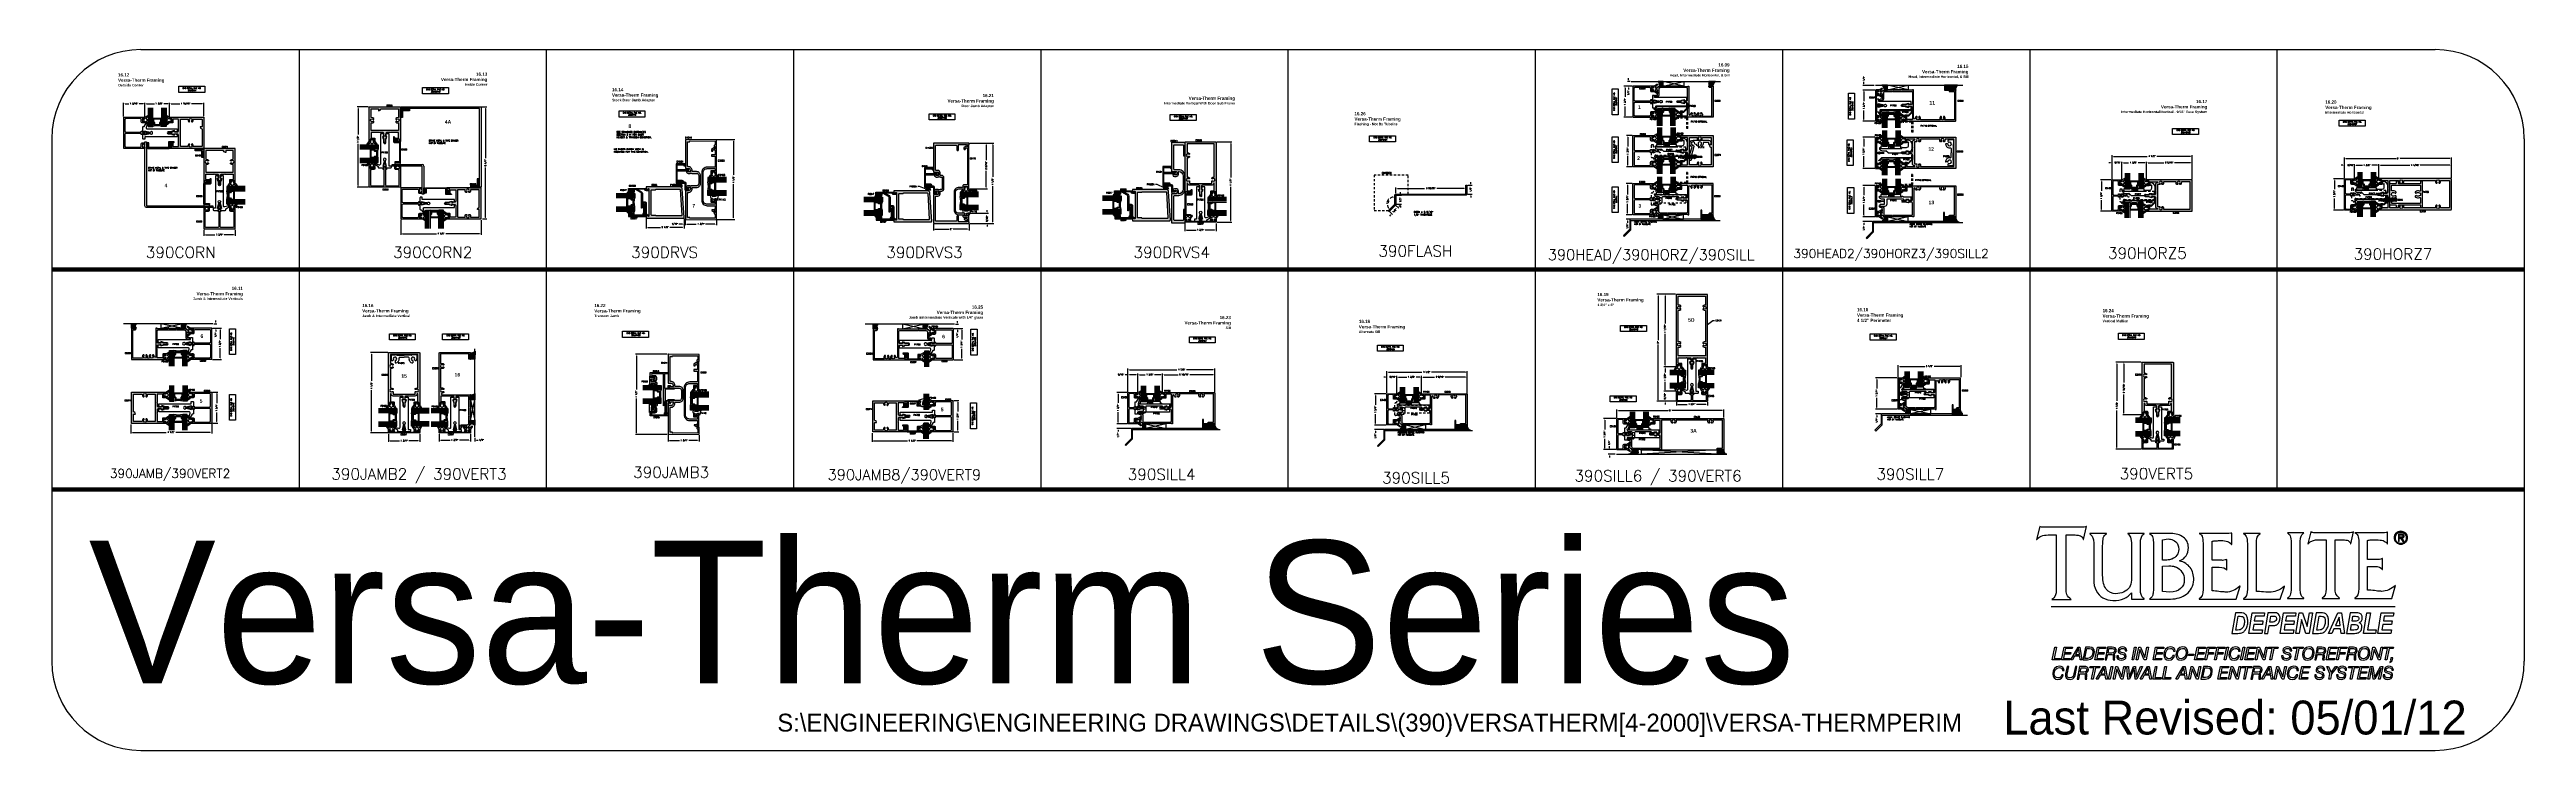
# Model space of a CAD drawing. Extents: x 0 to 139, y 0 to 39.
import ezdxf

# ---------------------------------------------------------------- set-up
doc = ezdxf.new("R2010")
doc.units = 0
doc.header["$MEASUREMENT"] = 0
doc.linetypes.add('HIDDEN2', pattern=[0.1875, 0.125, -0.0625])
doc.layers.get('0').update_dxf_attribs({"linetype": 'CONTINUOUS'})
doc.layers.get('DEFPOINTS').update_dxf_attribs({"linetype": 'CONTINUOUS'})
for name, color, linetype in [('LAYER_1', 160, 'CONTINUOUS'), ('R-ANNO-DIMS', 3, 'CONTINUOUS'), ('R-ANNO-TEXT', 6, 'CONTINUOUS'), ('R-DET1', 4, 'CONTINUOUS'), ('R-DET2', 2, 'CONTINUOUS'), ('R-DET3', 5, 'CONTINUOUS'), ('R-OTLN', 1, 'CONTINUOUS'), ('R-PAT1', 5, 'CONTINUOUS'), ('TITLE', 7, 'CONTINUOUS')]:
    doc.layers.add(name, color=color, linetype=linetype)
doc.styles.add('CITYBLUEPRINT', font='cibt____.pfb')
doc.styles.get("Standard").update_dxf_attribs({"font": 'simplex'})
doc.dimstyles.new('1X', dxfattribs={"dimtxt": 0.08, "dimasz": 0.09, "dimexe": 0.0625, "dimexo": 0.0625, "dimgap": 0.0625, "dimtad": 0, "dimdec": 5, "dimzin": 4, "dimtxsty": 'STANDARD', "dimcen": 0, "dimazin": 3, "dimtfac": 1, "dimtdec": 5, "dimtofl": 0, "dimtmove": 0, "dimatfit": 3, "dimtolj": 1, "dimtzin": 0})
pattern_1 = [(0, (3.107144, 27.882307), (0.009375, 0.01875), [0, -0.01875])]
pattern_2 = [(180, (16.58597, 27.872026), (-0.009375, -0.01875), [0, -0.01875])]
pattern_3 = [(270, (16.58597, 27.872026), (0.01875, -0.009375), [0, -0.01875])]
pattern_4 = [(0, (16.58597, 27.872026), (0.009375, 0.01875), [0, -0.01875])]
pattern_5 = [(0, (30.73359, 26.762926), (0.009375, 0.01875), [0, -0.01875])]
pattern_6 = [(0, (45.023297, 26.396015), (0.009375, 0.01875), [0, -0.01875])]
pattern_7 = [(0, (58.350085, 26.799764), (0.009375, 0.01875), [0, -0.01875])]
pattern_8 = [(0, (86.219217, 28.410008), (0.009375, 0.01875), [0, -0.01875])]
pattern_9 = [(45, (86.18015, 28.41001), (-0.0265165, 0.0265165), []), (135, (86.18015, 28.41001), (-0.0265165, -0.0265165), [])]
pattern_10 = [(45, (86.219217, 28.41001), (-0.0265165, 0.0265165), []), (135, (86.219217, 28.41001), (-0.0265165, -0.0265165), [])]
pattern_11 = [(45, (99.886583, 28.16449), (-0.0265165, 0.0265165), []), (135, (99.886583, 28.16449), (-0.0265165, -0.0265165), [])]
pattern_12 = [(0, (99.86053, 28.16449), (0.009375, 0.01875), [0, -0.01875])]
pattern_13 = [(45, (99.86053, 28.16449), (-0.0265165, 0.0265165), []), (135, (99.86053, 28.16449), (-0.0265165, -0.0265165), [])]
pattern_14 = [(0, (112.496854, 26.679661), (0.009375, 0.01875), [0, -0.01875])]
pattern_15 = [(0, (126.566659, 26.68783), (0.009375, 0.01875), [0, -0.01875])]
pattern_16 = [(0, (2.634377, 14.863785), (0.009375, 0.01875), [0, -0.01875])]
pattern_17 = [(0, (2.675848, 16.944094), (0.009375, 0.01875), [0, -0.01875])]
pattern_18 = [(45, (2.634377, 14.863785), (-0.0265165, 0.0265165), []), (135, (2.634377, 14.863785), (-0.0265165, -0.0265165), [])]
pattern_19 = [(45, (16.757668, 15.144758), (-0.0265165, 0.0265165), []), (135, (16.757668, 15.144758), (-0.0265165, -0.0265165), [])]
pattern_20 = [(0, (30.612192, 15.245093), (0.009375, 0.01875), [0, -0.01875])]
pattern_21 = [(45, (72.714717, 14.195), (-0.0265165, 0.0265165), []), (135, (72.714717, 14.195), (-0.0265165, -0.0265165), [])]
pattern_22 = [(0, (72.714717, 14.194999), (0.009375, 0.01875), [0, -0.01875])]
pattern_23 = [(45, (86.076444, 15.41255), (-0.0265165, 0.0265165), []), (135, (86.076444, 15.41255), (-0.0265165, -0.0265165), [])]
pattern_24 = [(45, (100.608223, 15.166328), (-0.0265165, 0.0265165), []), (135, (100.608223, 15.166328), (-0.0265165, -0.0265165), [])]
pattern_25 = [(45, (58.16974, 14.474376), (-0.0265165, 0.0265165), []), (135, (58.16974, 14.474376), (-0.0265165, -0.0265165), [])]
pattern_26 = [(45, (44.22342, 14.83727), (-0.0265165, 0.0265165), []), (135, (44.22342, 14.83727), (-0.0265165, -0.0265165), [])]
pattern_27 = [(0, (44.223421, 14.83727), (0.009375, 0.01875), [0, -0.01875])]
pattern_28 = [(0, (44.238189, 16.465471), (0.009375, 0.01875), [0, -0.01875])]
pattern_29 = [(0, (114.184738, 14.567268), (0.009375, 0.01875), [0, -0.01875])]

# ---------------------------------------------------------------- blocks, each defined once
blk = doc.blocks.new('*D0')
at = {"layer": 'DEFPOINTS', "color": 0}
for p in [(8.53, 29.25), (10.28, 29.25), (10.28, 28.9)]:
    blk.add_point(p, dxfattribs=at)
at = {"layer": 'R-ANNO-DIMS', "color": 0}
for p, q in [((8.53, 29.19), (8.53, 28.84)), ((10.28, 29.19), (10.28, 28.84)), ((8.62, 28.9), (9.15, 28.9)), ((10.19, 28.9), (9.67, 28.9))]:
    blk.add_line(p, q, dxfattribs=at)
for points in [[(8.62, 28.92), (8.62, 28.89), (8.53, 28.9)], [(10.19, 28.92), (10.19, 28.89), (10.28, 28.9)]]:
    blk.add_solid(points, dxfattribs=at)
at = {"layer": 'R-ANNO-DIMS', "color": 0, "insert": (9.41, 28.9), "char_height": 0.08, "attachment_point": 5}
blk.add_mtext('\\A1;1 3/4"', dxfattribs=at)
blk = doc.blocks.new('*D1')
at = {"layer": 'DEFPOINTS', "color": 0}
for p in [(6.6, 36.25), (6.6, 35.47), (8.53, 35.49)]:
    blk.add_point(p, dxfattribs=at)
at = {"layer": 'R-ANNO-DIMS', "color": 0}
for p, q in [((6.6, 35.54), (6.6, 36.31)), ((6.69, 36.25), (7.19, 36.25)), ((8.44, 36.25), (7.84, 36.25)), ((8.53, 35.55), (8.53, 36.31))]:
    blk.add_line(p, q, dxfattribs=at)
for points in [[(6.69, 36.27), (6.69, 36.24), (6.6, 36.25)], [(8.44, 36.27), (8.44, 36.24), (8.53, 36.25)]]:
    blk.add_solid(points, dxfattribs=at)
at = {"layer": 'R-ANNO-DIMS', "color": 0, "insert": (7.51, 36.25), "char_height": 0.08, "attachment_point": 5}
blk.add_mtext('\\A1;1 15/16"', dxfattribs=at)
blk = doc.blocks.new('*D2')
at = {"layer": 'DEFPOINTS', "color": 0}
for p in [(5.22, 36.25), (5.22, 35.47), (6.6, 35.47)]:
    blk.add_point(p, dxfattribs=at)
at = {"layer": 'R-ANNO-DIMS', "color": 0}
for p, q in [((5.22, 35.54), (5.22, 36.31)), ((5.31, 36.25), (5.76, 36.25)), ((6.51, 36.25), (6.28, 36.25)), ((6.6, 35.54), (6.6, 36.31))]:
    blk.add_line(p, q, dxfattribs=at)
for points in [[(5.31, 36.27), (5.31, 36.24), (5.22, 36.25)], [(6.51, 36.27), (6.51, 36.24), (6.6, 36.25)]]:
    blk.add_solid(points, dxfattribs=at)
at = {"layer": 'R-ANNO-DIMS', "color": 0, "insert": (6.02, 36.25), "char_height": 0.08, "attachment_point": 5}
blk.add_mtext('\\A1;1 3/8"', dxfattribs=at)
blk = doc.blocks.new('*D3')
at = {"layer": 'DEFPOINTS', "color": 0}
for p in [(4.03, 36.25), (4.03, 35.47), (5.22, 35.47)]:
    blk.add_point(p, dxfattribs=at)
at = {"layer": 'R-ANNO-DIMS', "color": 0}
for p, q in [((4.03, 35.54), (4.03, 36.31)), ((4.12, 36.25), (4.32, 36.25)), ((5.13, 36.25), (4.91, 36.25)), ((5.22, 35.54), (5.22, 36.31))]:
    blk.add_line(p, q, dxfattribs=at)
for points in [[(4.12, 36.27), (4.12, 36.24), (4.03, 36.25)], [(5.13, 36.27), (5.13, 36.24), (5.22, 36.25)]]:
    blk.add_solid(points, dxfattribs=at)
at = {"layer": 'R-ANNO-DIMS', "color": 0, "insert": (4.61, 36.25), "char_height": 0.08, "attachment_point": 5}
blk.add_mtext('\\A1;1 3/16"', dxfattribs=at)
blk = doc.blocks.new('*D4')
at = {"layer": 'DEFPOINTS', "color": 0}
for p in [(19.58, 29.81), (24.08, 29.79), (24.08, 28.96)]:
    blk.add_point(p, dxfattribs=at)
at = {"layer": 'R-ANNO-DIMS', "color": 0}
for p, q in [((19.58, 29.74), (19.58, 28.9)), ((24.08, 29.73), (24.08, 28.9)), ((19.67, 28.96), (21.57, 28.96)), ((23.99, 28.96), (22.1, 28.96))]:
    blk.add_line(p, q, dxfattribs=at)
for points in [[(19.67, 28.98), (19.67, 28.95), (19.58, 28.96)], [(23.99, 28.98), (23.99, 28.95), (24.08, 28.96)]]:
    blk.add_solid(points, dxfattribs=at)
at = {"layer": 'R-ANNO-DIMS', "color": 0, "insert": (21.83, 28.96), "char_height": 0.08, "attachment_point": 5}
blk.add_mtext('\\A1;4 1/2"', dxfattribs=at)
blk = doc.blocks.new('*D5')
at = {"layer": 'DEFPOINTS', "color": 0}
for p in [(17.8, 36.07), (17.18, 31.57), (17.82, 31.57)]:
    blk.add_point(p, dxfattribs=at)
at = {"layer": 'R-ANNO-DIMS', "color": 0}
for p, q in [((17.74, 36.07), (17.12, 36.07)), ((17.18, 35.98), (17.18, 34.53)), ((17.18, 31.66), (17.18, 34)), ((17.76, 31.57), (17.12, 31.57))]:
    blk.add_line(p, q, dxfattribs=at)
for points in [[(17.17, 35.98), (17.2, 35.98), (17.18, 36.07)], [(17.17, 31.66), (17.2, 31.66), (17.18, 31.57)]]:
    blk.add_solid(points, dxfattribs=at)
at = {"layer": 'R-ANNO-DIMS', "color": 0, "insert": (17.18, 34.26), "char_height": 0.08, "attachment_point": 5, "rotation": 90}
blk.add_mtext('\\A1;4 1/2"', dxfattribs=at)
blk = doc.blocks.new('*D6')
at = {"layer": 'DEFPOINTS', "color": 0}
for p in [(24.02, 36.07), (24.33, 36.07), (24.08, 29.79)]:
    blk.add_point(p, dxfattribs=at)
at = {"layer": 'R-ANNO-DIMS', "color": 0}
for p, q in [((24.08, 36.07), (24.4, 36.07)), ((24.33, 35.98), (24.33, 33.2)), ((24.33, 29.88), (24.33, 32.68)), ((24.15, 29.79), (24.4, 29.79))]:
    blk.add_line(p, q, dxfattribs=at)
for points in [[(24.32, 35.98), (24.35, 35.98), (24.33, 36.07)], [(24.32, 29.88), (24.35, 29.88), (24.33, 29.79)]]:
    blk.add_solid(points, dxfattribs=at)
at = {"layer": 'R-ANNO-DIMS', "color": 0, "insert": (24.33, 32.94), "char_height": 0.08, "attachment_point": 5, "rotation": 90}
blk.add_mtext('\\A1;6 1/4"', dxfattribs=at)
blk = doc.blocks.new('*D7')
at = {"layer": 'DEFPOINTS', "color": 0}
for p in [(37.23, 34.24), (37.23, 29.77), (38.24, 29.77)]:
    blk.add_point(p, dxfattribs=at)
at = {"layer": 'R-ANNO-DIMS', "color": 0}
for p, q in [((37.29, 34.24), (38.3, 34.24)), ((38.24, 34.15), (38.24, 32.26)), ((38.24, 29.86), (38.24, 31.74)), ((37.29, 29.77), (38.3, 29.77))]:
    blk.add_line(p, q, dxfattribs=at)
for points in [[(38.23, 34.15), (38.26, 34.15), (38.24, 34.24)], [(38.23, 29.86), (38.26, 29.86), (38.24, 29.77)]]:
    blk.add_solid(points, dxfattribs=at)
at = {"layer": 'R-ANNO-DIMS', "color": 0, "insert": (38.24, 32), "char_height": 0.08, "attachment_point": 5, "rotation": 90}
blk.add_mtext('\\A1;4 1/2"', dxfattribs=at)
blk = doc.blocks.new('*D8')
at = {"layer": 'DEFPOINTS', "color": 0}
for p in [(35.46, 29.87), (35.46, 29.5), (35.53, 29.79)]:
    blk.add_point(p, dxfattribs=at)
at = {"layer": 'R-ANNO-DIMS', "color": 0}
for p, q in [((35.37, 29.5), (35.16, 29.5)), ((35.46, 29.81), (35.46, 29.44)), ((35.53, 29.72), (35.53, 29.44)), ((35.62, 29.5), (35.71, 29.5))]:
    blk.add_line(p, q, dxfattribs=at)
for points in [[(35.37, 29.52), (35.37, 29.49), (35.46, 29.5)], [(35.62, 29.52), (35.62, 29.49), (35.53, 29.5)]]:
    blk.add_solid(points, dxfattribs=at)
at = {"layer": 'R-ANNO-DIMS', "color": 0, "insert": (34.94, 29.5), "char_height": 0.08, "attachment_point": 5}
blk.add_mtext('\\A1;1/16"', dxfattribs=at)
blk = doc.blocks.new('*D9')
at = {"layer": 'DEFPOINTS', "color": 0}
for p in [(33.34, 29.9), (33.34, 29.32), (35.46, 29.87)]:
    blk.add_point(p, dxfattribs=at)
at = {"layer": 'R-ANNO-DIMS', "color": 0}
for p, q in [((33.34, 29.83), (33.34, 29.26)), ((33.43, 29.32), (34.14, 29.32)), ((35.37, 29.32), (34.66, 29.32)), ((35.46, 29.81), (35.46, 29.26))]:
    blk.add_line(p, q, dxfattribs=at)
for points in [[(33.43, 29.34), (33.43, 29.31), (33.34, 29.32)], [(35.37, 29.34), (35.37, 29.31), (35.46, 29.32)]]:
    blk.add_solid(points, dxfattribs=at)
at = {"layer": 'R-ANNO-DIMS', "color": 0, "insert": (34.4, 29.32), "char_height": 0.08, "attachment_point": 5}
blk.add_mtext('\\A1;2 1/8"', dxfattribs=at)
blk = doc.blocks.new('*D10')
at = {"layer": 'DEFPOINTS', "color": 0}
for p in [(35.53, 29.79), (37.28, 29.79), (37.28, 29.5)]:
    blk.add_point(p, dxfattribs=at)
at = {"layer": 'R-ANNO-DIMS', "color": 0}
for p, q in [((35.53, 29.72), (35.53, 29.44)), ((35.62, 29.5), (36.14, 29.5)), ((37.19, 29.5), (36.67, 29.5)), ((37.28, 29.72), (37.28, 29.44))]:
    blk.add_line(p, q, dxfattribs=at)
for points in [[(35.62, 29.52), (35.62, 29.49), (35.53, 29.5)], [(37.19, 29.52), (37.19, 29.49), (37.28, 29.5)]]:
    blk.add_solid(points, dxfattribs=at)
at = {"layer": 'R-ANNO-DIMS', "color": 0, "insert": (36.41, 29.5), "char_height": 0.08, "attachment_point": 5}
blk.add_mtext('\\A1;1 3/4"', dxfattribs=at)
blk = doc.blocks.new('*D12')
at = {"layer": 'DEFPOINTS', "color": 0}
for p in [(49.44, 29.56), (51.44, 29.56), (51.44, 29.22)]:
    blk.add_point(p, dxfattribs=at)
at = {"layer": 'R-ANNO-DIMS', "color": 0}
for p, q in [((49.44, 29.5), (49.44, 29.15)), ((49.53, 29.22), (50.32, 29.22)), ((51.35, 29.22), (50.56, 29.22)), ((51.44, 29.5), (51.44, 29.15))]:
    blk.add_line(p, q, dxfattribs=at)
for points in [[(49.53, 29.23), (49.53, 29.2), (49.44, 29.22)], [(51.35, 29.23), (51.35, 29.2), (51.44, 29.22)]]:
    blk.add_solid(points, dxfattribs=at)
at = {"layer": 'R-ANNO-DIMS', "color": 0, "insert": (50.44, 29.22), "char_height": 0.08, "attachment_point": 5}
blk.add_mtext('\\A1;2"', dxfattribs=at)
blk = doc.blocks.new('*D11')
at = {"layer": 'DEFPOINTS', "color": 0}
for p in [(51.42, 34.04), (52.77, 34.04), (51.42, 29.54)]:
    blk.add_point(p, dxfattribs=at)
at = {"layer": 'R-ANNO-DIMS', "color": 0}
for p, q in [((51.49, 34.04), (52.83, 34.04)), ((52.77, 33.95), (52.77, 32.15)), ((52.77, 29.63), (52.77, 31.63)), ((51.49, 29.54), (52.83, 29.54))]:
    blk.add_line(p, q, dxfattribs=at)
for points in [[(52.75, 33.95), (52.78, 33.95), (52.77, 34.04)], [(52.75, 29.63), (52.78, 29.63), (52.77, 29.54)]]:
    blk.add_solid(points, dxfattribs=at)
at = {"layer": 'R-ANNO-DIMS', "color": 0, "insert": (52.77, 31.89), "char_height": 0.08, "attachment_point": 5, "rotation": 90}
blk.add_mtext('\\A1;4 1/2"', dxfattribs=at)
blk = doc.blocks.new('*D13')
at = {"layer": 'DEFPOINTS', "color": 0}
for p in [(51.42, 30.11), (51.42, 29.54), (52.46, 30.11)]:
    blk.add_point(p, dxfattribs=at)
at = {"layer": 'R-ANNO-DIMS', "color": 0}
for p, q in [((51.49, 30.11), (52.53, 30.11)), ((51.49, 29.54), (52.53, 29.54)), ((52.46, 30.2), (52.46, 30.29)), ((52.46, 29.45), (52.46, 29.36))]:
    blk.add_line(p, q, dxfattribs=at)
for points in [[(52.45, 30.2), (52.48, 30.2), (52.46, 30.11)], [(52.45, 29.45), (52.48, 29.45), (52.46, 29.54)]]:
    blk.add_solid(points, dxfattribs=at)
at = {"layer": 'R-ANNO-DIMS', "color": 0, "insert": (52.46, 29.81), "char_height": 0.08, "attachment_point": 5, "rotation": 90}
blk.add_mtext('\\A1;9/16"', dxfattribs=at)
blk = doc.blocks.new('*D14')
at = {"layer": 'DEFPOINTS', "color": 0}
for p in [(51.42, 34.04), (52.41, 34.04), (51.42, 31.48)]:
    blk.add_point(p, dxfattribs=at)
at = {"layer": 'R-ANNO-DIMS', "color": 0}
for p, q in [((51.49, 34.04), (52.47, 34.04)), ((52.41, 33.95), (52.41, 33.09)), ((52.41, 31.57), (52.41, 32.49)), ((51.49, 31.48), (52.47, 31.48))]:
    blk.add_line(p, q, dxfattribs=at)
for points in [[(52.39, 33.95), (52.42, 33.95), (52.41, 34.04)], [(52.39, 31.57), (52.42, 31.57), (52.41, 31.48)]]:
    blk.add_solid(points, dxfattribs=at)
at = {"layer": 'R-ANNO-DIMS', "color": 0, "insert": (52.41, 32.79), "char_height": 0.08, "attachment_point": 5, "rotation": 90}
blk.add_mtext('\\A1;2 9/16"', dxfattribs=at)
blk = doc.blocks.new('*D16')
at = {"layer": 'DEFPOINTS', "color": 0}
for p in [(63.55, 29.63), (65.3, 29.61), (65.3, 29.17)]:
    blk.add_point(p, dxfattribs=at)
at = {"layer": 'R-ANNO-DIMS', "color": 0}
for p, q in [((63.55, 29.57), (63.55, 29.11)), ((63.64, 29.17), (64.17, 29.17)), ((65.21, 29.17), (64.69, 29.17)), ((65.3, 29.54), (65.3, 29.11))]:
    blk.add_line(p, q, dxfattribs=at)
for points in [[(63.64, 29.19), (63.64, 29.16), (63.55, 29.17)], [(65.21, 29.19), (65.21, 29.16), (65.3, 29.17)]]:
    blk.add_solid(points, dxfattribs=at)
at = {"layer": 'R-ANNO-DIMS', "color": 0, "insert": (64.43, 29.17), "char_height": 0.08, "attachment_point": 5}
blk.add_mtext('\\A1;1 3/4"', dxfattribs=at)
blk = doc.blocks.new('*D15')
at = {"layer": 'DEFPOINTS', "color": 0}
for p in [(65.29, 34.11), (65.29, 29.61), (66.12, 29.61)]:
    blk.add_point(p, dxfattribs=at)
at = {"layer": 'R-ANNO-DIMS', "color": 0}
for p, q in [((65.35, 34.11), (66.18, 34.11)), ((66.12, 34.02), (66.12, 32.12)), ((66.12, 29.7), (66.12, 31.6)), ((65.35, 29.61), (66.18, 29.61))]:
    blk.add_line(p, q, dxfattribs=at)
for points in [[(66.1, 34.02), (66.13, 34.02), (66.12, 34.11)], [(66.1, 29.7), (66.13, 29.7), (66.12, 29.61)]]:
    blk.add_solid(points, dxfattribs=at)
at = {"layer": 'R-ANNO-DIMS', "color": 0, "insert": (66.12, 31.86), "char_height": 0.08, "attachment_point": 5, "rotation": 90}
blk.add_mtext('\\A1;4 1/2"', dxfattribs=at)
blk = doc.blocks.new('*D17')
at = {"layer": 'DEFPOINTS', "color": 0}
for p in [(75.38, 31.5), (75.38, 31.18), (79.29, 31.68)]:
    blk.add_point(p, dxfattribs=at)
at = {"layer": 'R-ANNO-DIMS', "color": 0}
for p, q in [((75.38, 31.24), (75.38, 31.56)), ((75.47, 31.5), (76.99, 31.5)), ((79.2, 31.5), (77.68, 31.5)), ((79.29, 31.62), (79.29, 31.44))]:
    blk.add_line(p, q, dxfattribs=at)
for points in [[(75.47, 31.51), (75.47, 31.48), (75.38, 31.5)], [(79.2, 31.51), (79.2, 31.48), (79.29, 31.5)]]:
    blk.add_solid(points, dxfattribs=at)
at = {"layer": 'R-ANNO-DIMS', "color": 0, "insert": (77.34, 31.5), "char_height": 0.08, "attachment_point": 5}
blk.add_mtext('\\A1;3 29/32"', dxfattribs=at)
blk = doc.blocks.new('*D18')
at = {"layer": 'DEFPOINTS', "color": 0}
for p in [(75.31, 30.62), (74.96, 30.26), (75.15, 30.08)]:
    blk.add_point(p, dxfattribs=at)
at = {"layer": 'R-ANNO-DIMS', "color": 0}
for p, q in [((75.36, 30.57), (75.54, 30.39)), ((75.56, 30.5), (75.63, 30.56)), ((75.01, 30.22), (75.19, 30.04)), ((75.08, 30.02), (75.02, 29.95))]:
    blk.add_line(p, q, dxfattribs=at)
for points in [[(75.07, 30.03), (75.09, 30.01), (75.15, 30.08)], [(75.55, 30.51), (75.57, 30.49), (75.5, 30.43)]]:
    blk.add_solid(points, dxfattribs=at)
at = {"layer": 'R-ANNO-DIMS', "color": 0, "insert": (75.32, 30.25), "char_height": 0.08, "attachment_point": 5, "rotation": 44.9999}
blk.add_mtext('\\A1;1/2"', dxfattribs=at)
blk = doc.blocks.new('*D19')
at = {"layer": 'DEFPOINTS', "color": 0}
for p in [(75.02, 30.91), (75.31, 31.12), (75.31, 30.62), (75.31, 30.62), (74.96, 30.26)]:
    blk.add_point(p, dxfattribs=at)
at = {"layer": 'R-ANNO-DIMS', "color": 0}
for start, end in [(186.5747, 212.423), (102.577, 128.4252)]:
    blk.add_arc((75.31, 30.62), 0.411, start, end, dxfattribs=at)
for points in [[(75.22, 31.03), (75.23, 31), (75.31, 31.03)], [(74.98, 30.41), (74.96, 30.39), (75.02, 30.33)]]:
    blk.add_solid(points, dxfattribs=at)
at = {"layer": 'R-ANNO-DIMS', "color": 0, "insert": (74.94, 30.77), "char_height": 0.08, "attachment_point": 5, "rotation": 67.5}
blk.add_mtext('\\A1;135°"', dxfattribs=at)
blk = doc.blocks.new('*D20')
at = {"layer": 'DEFPOINTS', "color": 0}
for p in [(75.38, 31.12), (75.38, 30.62), (75.64, 30.62)]:
    blk.add_point(p, dxfattribs=at)
at = {"layer": 'R-ANNO-DIMS', "color": 0}
for p, q in [((75.44, 31.12), (75.7, 31.12)), ((75.44, 30.62), (75.7, 30.62)), ((75.64, 31.21), (75.64, 31.3)), ((75.64, 30.53), (75.64, 30.44))]:
    blk.add_line(p, q, dxfattribs=at)
for points in [[(75.62, 31.21), (75.65, 31.21), (75.64, 31.12)], [(75.62, 30.53), (75.65, 30.53), (75.64, 30.62)]]:
    blk.add_solid(points, dxfattribs=at)
at = {"layer": 'R-ANNO-DIMS', "color": 0, "insert": (75.64, 30.86), "char_height": 0.08, "attachment_point": 5, "rotation": 90}
blk.add_mtext('\\A1;1/2"', dxfattribs=at)
blk = doc.blocks.new('*D21')
at = {"layer": 'DEFPOINTS', "color": 0}
for p in [(79.36, 31.68), (79.36, 31.18), (79.58, 31.18)]:
    blk.add_point(p, dxfattribs=at)
at = {"layer": 'R-ANNO-DIMS', "color": 0}
for p, q in [((79.42, 31.68), (79.65, 31.68)), ((79.42, 31.18), (79.65, 31.18)), ((79.58, 31.77), (79.58, 31.86)), ((79.58, 31.09), (79.58, 31))]:
    blk.add_line(p, q, dxfattribs=at)
for points in [[(79.57, 31.77), (79.6, 31.77), (79.58, 31.68)], [(79.57, 31.09), (79.6, 31.09), (79.58, 31.18)]]:
    blk.add_solid(points, dxfattribs=at)
at = {"layer": 'R-ANNO-DIMS', "color": 0, "insert": (79.58, 31.45), "char_height": 0.08, "attachment_point": 5, "rotation": 90}
blk.add_mtext('\\A1;1/2"', dxfattribs=at)
blk = doc.blocks.new('*D24')
at = {"layer": 'DEFPOINTS', "color": 0}
for p in [(88.69, 34.47), (88.39, 32.72), (88.69, 32.72)]:
    blk.add_point(p, dxfattribs=at)
at = {"layer": 'R-ANNO-DIMS', "color": 0}
for p, q in [((88.63, 34.47), (88.32, 34.47)), ((88.39, 34.38), (88.39, 33.85)), ((88.63, 32.72), (88.32, 32.72)), ((88.39, 32.81), (88.39, 33.33))]:
    blk.add_line(p, q, dxfattribs=at)
for points in [[(88.37, 34.38), (88.4, 34.38), (88.39, 34.47)], [(88.37, 32.81), (88.4, 32.81), (88.39, 32.72)]]:
    blk.add_solid(points, dxfattribs=at)
at = {"layer": 'R-ANNO-DIMS', "color": 0, "insert": (88.39, 33.59), "char_height": 0.08, "attachment_point": 5, "rotation": 90}
blk.add_mtext('\\A1;1 3/4"', dxfattribs=at)
blk = doc.blocks.new('*D25')
at = {"layer": 'DEFPOINTS', "color": 0}
for p in [(88.69, 31.78), (88.37, 30.03), (88.69, 30.03)]:
    blk.add_point(p, dxfattribs=at)
at = {"layer": 'R-ANNO-DIMS', "color": 0}
for p, q in [((88.63, 31.78), (88.3, 31.78)), ((88.37, 31.69), (88.37, 31.17)), ((88.37, 30.12), (88.37, 30.64)), ((88.63, 30.03), (88.3, 30.03))]:
    blk.add_line(p, q, dxfattribs=at)
for points in [[(88.35, 31.69), (88.38, 31.69), (88.37, 31.78)], [(88.35, 30.12), (88.38, 30.12), (88.37, 30.03)]]:
    blk.add_solid(points, dxfattribs=at)
at = {"layer": 'R-ANNO-DIMS', "color": 0, "insert": (88.37, 30.91), "char_height": 0.08, "attachment_point": 5, "rotation": 90}
blk.add_mtext('\\A1;1 3/4"', dxfattribs=at)
blk = doc.blocks.new('*D26')
at = {"layer": 'DEFPOINTS', "color": 0}
for p in [(88.69, 37.24), (88.23, 35.49), (88.69, 35.49)]:
    blk.add_point(p, dxfattribs=at)
at = {"layer": 'R-ANNO-DIMS', "color": 0}
for p, q in [((88.63, 37.24), (88.16, 37.24)), ((88.23, 37.15), (88.23, 36.63)), ((88.63, 35.49), (88.16, 35.49)), ((88.23, 35.58), (88.23, 36.1))]:
    blk.add_line(p, q, dxfattribs=at)
for points in [[(88.21, 37.15), (88.24, 37.15), (88.23, 37.24)], [(88.21, 35.58), (88.24, 35.58), (88.23, 35.49)]]:
    blk.add_solid(points, dxfattribs=at)
at = {"layer": 'R-ANNO-DIMS', "color": 0, "insert": (88.23, 36.37), "char_height": 0.08, "attachment_point": 5, "rotation": 90}
blk.add_mtext('\\A1;1 3/4"', dxfattribs=at)
blk = doc.blocks.new('*D27')
at = {"layer": 'DEFPOINTS', "color": 0}
for p in [(88.43, 37.24), (88.58, 37.5), (88.69, 37.24)]:
    blk.add_point(p, dxfattribs=at)
at = {"layer": 'R-ANNO-DIMS', "color": 0}
for p, q in [((88.43, 37.59), (88.43, 37.68)), ((88.52, 37.5), (88.36, 37.5)), ((88.63, 37.24), (88.36, 37.24)), ((88.43, 37.15), (88.43, 37.05))]:
    blk.add_line(p, q, dxfattribs=at)
for points in [[(88.41, 37.59), (88.44, 37.59), (88.43, 37.5)], [(88.41, 37.15), (88.44, 37.15), (88.43, 37.24)]]:
    blk.add_solid(points, dxfattribs=at)
at = {"layer": 'R-ANNO-DIMS', "color": 0, "insert": (88.43, 36.86), "char_height": 0.08, "attachment_point": 5, "rotation": 90}
blk.add_mtext('\\A1;1/4"', dxfattribs=at)
blk = doc.blocks.new('P1677')
for p, q in [((-1.83, 0.05), (-1.83, 0.04)), ((-1.76, 0.05), (-1.76, 0.05)), ((-1.75, 0.04), (-0.59, 0.04)), ((-0.58, 0.05), (-0.58, 0.07)), ((-0.56, 0.09), (-0.31, 0.09)), ((-0.29, 0.49), (-0.29, 0.4)), ((-0.27, 0.51), (-0.25, 0.51)), ((-0.27, 0.38), (-0.2, 0.38)), ((0, 0), (0, 0.26)), ((-1.7, -0.09), (-1.47, -0.09)), ((-1.34, -0.21), (-1.46, -0.09)), ((-1.33, -0.21), (-0.61, -0.21)), ((-0.59, -0.2), (-0.59, -0.18)), ((-0.58, -0.16), (-0.35, -0.16)), ((-0.34, -0.11), (-0.34, -0.15)), ((-0.2, -0.11), (-0.34, -0.11)), ((-0.2, -0.11), (-0.2, -0.13)), ((-0.18, -0.14), (-0.09, -0.12))]:
    blk.add_line(p, q)
blk.add_lwpolyline([(-0.31, 0.09, 0.414213), (-0.19, 0.21), (-0.19, 0.37)], format="xyb")
for centre, radius, start, end in [((-1.8, 0.05), 0.0312, 0, 180), ((-1.7, 0.04), 0.125, 180, 270.0005), ((-1.75, 0.05), 0.015, 180, 270), ((-0.59, 0.05), 0.015, 270, 0), ((-0.56, 0.07), 0.015, 90, 180), ((-0.27, 0.49), 0.015, 90, 180), ((-0.27, 0.4), 0.015, 180, 270), ((-0.25, 0.26), 0.25, 0, 90), ((-0.2, 0.37), 0.015, 0, 90), ((-0.13, 0), 0.125, 285.0001, 0), ((-1.47, -0.1), 0.015, 45, 90), ((-1.33, -0.2), 0.015, 225.0003, 270), ((-0.61, -0.2), 0.015, 270, 0), ((-0.58, -0.18), 0.015, 90, 180), ((-0.35, -0.15), 0.015, 270, 0), ((-0.18, -0.13), 0.015, 180, 285)]:
    blk.add_arc(centre, radius, start, end)
blk = doc.blocks.new('*D23')
at = {"layer": 'DEFPOINTS', "color": 0}
for p in [(88.37, 29.78), (88.67, 29.78), (88.69, 30.03)]:
    blk.add_point(p, dxfattribs=at)
at = {"layer": 'R-ANNO-DIMS', "color": 0}
for p, q in [((88.63, 30.03), (88.3, 30.03)), ((88.61, 29.78), (88.3, 29.78)), ((88.37, 30.12), (88.37, 30.21)), ((88.37, 29.69), (88.37, 29.58))]:
    blk.add_line(p, q, dxfattribs=at)
for points in [[(88.35, 30.12), (88.38, 30.12), (88.37, 30.03)], [(88.35, 29.69), (88.38, 29.69), (88.37, 29.78)]]:
    blk.add_solid(points, dxfattribs=at)
at = {"layer": 'R-ANNO-DIMS', "color": 0, "insert": (88.37, 29.39), "char_height": 0.08, "attachment_point": 5, "rotation": 90}
blk.add_mtext('\\A1;1/4"', dxfattribs=at)
blk = doc.blocks.new('*D28')
at = {"layer": 'DEFPOINTS', "color": 0}
for p in [(102.3, 31.66), (101.63, 29.91), (102.3, 29.91)]:
    blk.add_point(p, dxfattribs=at)
at = {"layer": 'R-ANNO-DIMS', "color": 0}
for p, q in [((102.24, 31.66), (101.57, 31.66)), ((101.63, 31.57), (101.63, 31.13)), ((101.63, 30), (101.63, 30.6)), ((102.24, 29.91), (101.57, 29.91))]:
    blk.add_line(p, q, dxfattribs=at)
for points in [[(101.62, 31.57), (101.65, 31.57), (101.63, 31.66)], [(101.62, 30), (101.65, 30), (101.63, 29.91)]]:
    blk.add_solid(points, dxfattribs=at)
at = {"layer": 'R-ANNO-DIMS', "color": 0, "insert": (101.63, 30.87), "char_height": 0.08, "attachment_point": 5, "rotation": 90}
blk.add_mtext('\\A1;1 3/4"', dxfattribs=at)
blk = doc.blocks.new('*D29')
at = {"layer": 'DEFPOINTS', "color": 0}
for p in [(101.62, 34.37), (102.3, 34.37), (102.3, 32.62)]:
    blk.add_point(p, dxfattribs=at)
at = {"layer": 'R-ANNO-DIMS', "color": 0}
for p, q in [((102.24, 34.37), (101.56, 34.37)), ((101.62, 34.28), (101.62, 33.85)), ((102.24, 32.62), (101.56, 32.62)), ((101.62, 32.71), (101.62, 33.32))]:
    blk.add_line(p, q, dxfattribs=at)
for points in [[(101.6, 34.28), (101.63, 34.28), (101.62, 34.37)], [(101.6, 32.71), (101.63, 32.71), (101.62, 32.62)]]:
    blk.add_solid(points, dxfattribs=at)
at = {"layer": 'R-ANNO-DIMS', "color": 0, "insert": (101.62, 33.58), "char_height": 0.08, "attachment_point": 5, "rotation": 90}
blk.add_mtext('\\A1;1 3/4"', dxfattribs=at)
blk = doc.blocks.new('*D30')
at = {"layer": 'DEFPOINTS', "color": 0}
for p in [(101.63, 37.28), (102.27, 37.28), (102.3, 37.02)]:
    blk.add_point(p, dxfattribs=at)
at = {"layer": 'R-ANNO-DIMS', "color": 0}
for p, q in [((102.21, 37.28), (101.56, 37.28)), ((102.24, 37.02), (101.56, 37.02)), ((101.63, 37.37), (101.63, 37.48)), ((101.63, 36.93), (101.63, 36.84))]:
    blk.add_line(p, q, dxfattribs=at)
for points in [[(101.61, 37.37), (101.64, 37.37), (101.63, 37.28)], [(101.61, 36.93), (101.64, 36.93), (101.63, 37.02)]]:
    blk.add_solid(points, dxfattribs=at)
at = {"layer": 'R-ANNO-DIMS', "color": 0, "insert": (101.63, 37.66), "char_height": 0.08, "attachment_point": 5, "rotation": 90}
blk.add_mtext('\\A1;1/4"', dxfattribs=at)
blk = doc.blocks.new('*D31')
at = {"layer": 'DEFPOINTS', "color": 0}
for p in [(102.3, 37.02), (101.63, 35.27), (102.3, 35.27)]:
    blk.add_point(p, dxfattribs=at)
at = {"layer": 'R-ANNO-DIMS', "color": 0}
for p, q in [((102.24, 37.02), (101.56, 37.02)), ((101.63, 36.93), (101.63, 36.4)), ((102.24, 35.27), (101.56, 35.27)), ((101.63, 35.36), (101.63, 35.87))]:
    blk.add_line(p, q, dxfattribs=at)
for points in [[(101.61, 36.93), (101.64, 36.93), (101.63, 37.02)], [(101.61, 35.36), (101.64, 35.36), (101.63, 35.27)]]:
    blk.add_solid(points, dxfattribs=at)
at = {"layer": 'R-ANNO-DIMS', "color": 0, "insert": (101.63, 36.14), "char_height": 0.08, "attachment_point": 5, "rotation": 90}
blk.add_mtext('\\A1;1 3/4"', dxfattribs=at)
blk = doc.blocks.new('*D32')
at = {"layer": 'DEFPOINTS', "color": 0}
for p in [(101.63, 29.91), (102.17, 29.65), (102.3, 29.91)]:
    blk.add_point(p, dxfattribs=at)
at = {"layer": 'R-ANNO-DIMS', "color": 0}
for p, q in [((102.24, 29.91), (101.57, 29.91)), ((102.11, 29.65), (101.57, 29.65)), ((101.63, 30), (101.63, 30.09)), ((101.63, 29.56), (101.63, 29.46))]:
    blk.add_line(p, q, dxfattribs=at)
for points in [[(101.62, 30), (101.65, 30), (101.63, 29.91)], [(101.62, 29.56), (101.65, 29.56), (101.63, 29.65)]]:
    blk.add_solid(points, dxfattribs=at)
at = {"layer": 'R-ANNO-DIMS', "color": 0, "insert": (101.63, 29.27), "char_height": 0.08, "attachment_point": 5, "rotation": 90}
blk.add_mtext('\\A1;1/4"', dxfattribs=at)
blk = doc.blocks.new('*D33')
at = {"layer": 'DEFPOINTS', "color": 0}
for p in [(115.54, 31.96), (120.03, 33.3), (120.03, 31.96)]:
    blk.add_point(p, dxfattribs=at)
at = {"layer": 'R-ANNO-DIMS', "color": 0}
for p, q in [((115.54, 32.02), (115.54, 33.36)), ((120.03, 32.02), (120.03, 33.36)), ((115.63, 33.3), (117.52, 33.3)), ((119.94, 33.3), (118.05, 33.3))]:
    blk.add_line(p, q, dxfattribs=at)
for points in [[(115.63, 33.31), (115.63, 33.28), (115.54, 33.3)], [(119.94, 33.31), (119.94, 33.28), (120.03, 33.3)]]:
    blk.add_solid(points, dxfattribs=at)
at = {"layer": 'R-ANNO-DIMS', "color": 0, "insert": (117.79, 33.3), "char_height": 0.08, "attachment_point": 5}
blk.add_mtext('\\A1;4 1/2"', dxfattribs=at)
blk = doc.blocks.new('*D34')
at = {"layer": 'DEFPOINTS', "color": 0}
for p in [(117.47, 31.96), (120.03, 32.94), (120.03, 31.96)]:
    blk.add_point(p, dxfattribs=at)
at = {"layer": 'R-ANNO-DIMS', "color": 0}
for p, q in [((117.47, 32.02), (117.47, 33)), ((117.56, 32.94), (118.45, 32.94)), ((119.94, 32.94), (119.05, 32.94)), ((120.03, 32.02), (120.03, 33))]:
    blk.add_line(p, q, dxfattribs=at)
for points in [[(117.56, 32.95), (117.56, 32.92), (117.47, 32.94)], [(119.94, 32.95), (119.94, 32.92), (120.03, 32.94)]]:
    blk.add_solid(points, dxfattribs=at)
at = {"layer": 'R-ANNO-DIMS', "color": 0, "insert": (118.75, 32.94), "char_height": 0.08, "attachment_point": 5}
blk.add_mtext('\\A1;2 9/16"', dxfattribs=at)
blk = doc.blocks.new('*D35')
at = {"layer": 'DEFPOINTS', "color": 0}
for p in [(115.55, 31.98), (114.95, 30.23), (115.55, 30.23)]:
    blk.add_point(p, dxfattribs=at)
at = {"layer": 'R-ANNO-DIMS', "color": 0}
for p, q in [((115.49, 31.98), (114.89, 31.98)), ((114.95, 31.89), (114.95, 31.37)), ((114.95, 30.32), (114.95, 30.84)), ((115.49, 30.23), (114.89, 30.23))]:
    blk.add_line(p, q, dxfattribs=at)
for points in [[(114.94, 31.89), (114.97, 31.89), (114.95, 31.98)], [(114.94, 30.32), (114.97, 30.32), (114.95, 30.23)]]:
    blk.add_solid(points, dxfattribs=at)
at = {"layer": 'R-ANNO-DIMS', "color": 0, "insert": (114.95, 31.1), "char_height": 0.08, "attachment_point": 5, "rotation": 90}
blk.add_mtext('\\A1;1 3/4"', dxfattribs=at)
blk = doc.blocks.new('*D36')
at = {"layer": 'DEFPOINTS', "color": 0}
for p in [(116.1, 32.94), (116.1, 31.96), (117.47, 31.96)]:
    blk.add_point(p, dxfattribs=at)
at = {"layer": 'R-ANNO-DIMS', "color": 0}
for p, q in [((116.1, 32.02), (116.1, 33)), ((116.19, 32.94), (116.47, 32.94)), ((117.38, 32.94), (117, 32.94)), ((117.47, 32.02), (117.47, 33))]:
    blk.add_line(p, q, dxfattribs=at)
for points in [[(116.19, 32.95), (116.19, 32.92), (116.1, 32.94)], [(117.38, 32.95), (117.38, 32.92), (117.47, 32.94)]]:
    blk.add_solid(points, dxfattribs=at)
at = {"layer": 'R-ANNO-DIMS', "color": 0, "insert": (116.74, 32.94), "char_height": 0.08, "attachment_point": 5}
blk.add_mtext('\\A1;1 3/8"', dxfattribs=at)
blk = doc.blocks.new('*D37')
at = {"layer": 'DEFPOINTS', "color": 0}
for p in [(115.54, 32.94), (115.54, 31.96), (116.1, 31.96)]:
    blk.add_point(p, dxfattribs=at)
at = {"layer": 'R-ANNO-DIMS', "color": 0}
for p, q in [((115.45, 32.94), (115.36, 32.94)), ((115.54, 32.02), (115.54, 33)), ((116.1, 32.02), (116.1, 33)), ((116.19, 32.94), (116.28, 32.94))]:
    blk.add_line(p, q, dxfattribs=at)
for points in [[(115.45, 32.95), (115.45, 32.92), (115.54, 32.94)], [(116.19, 32.95), (116.19, 32.92), (116.1, 32.94)]]:
    blk.add_solid(points, dxfattribs=at)
at = {"layer": 'R-ANNO-DIMS', "color": 0, "insert": (115.85, 32.94), "char_height": 0.08, "attachment_point": 5}
blk.add_mtext('\\A1;9/16"', dxfattribs=at)
blk = doc.blocks.new('*D38')
at = {"layer": 'DEFPOINTS', "color": 0}
for p in [(130.51, 32.02), (134.57, 32.8), (134.57, 32.03)]:
    blk.add_point(p, dxfattribs=at)
at = {"layer": 'R-ANNO-DIMS', "color": 0}
for p, q in [((130.51, 32.08), (130.51, 32.87)), ((130.6, 32.8), (132.25, 32.8)), ((134.48, 32.8), (132.83, 32.8)), ((134.57, 32.1), (134.57, 32.87))]:
    blk.add_line(p, q, dxfattribs=at)
for points in [[(130.6, 32.82), (130.6, 32.79), (130.51, 32.8)], [(134.48, 32.82), (134.48, 32.79), (134.57, 32.8)]]:
    blk.add_solid(points, dxfattribs=at)
at = {"layer": 'R-ANNO-DIMS', "color": 0, "insert": (132.54, 32.8), "char_height": 0.08, "attachment_point": 5}
blk.add_mtext('\\A1;4 1/16"', dxfattribs=at)
blk = doc.blocks.new('*D39')
at = {"layer": 'DEFPOINTS', "color": 0}
for p in [(128.59, 32.04), (128.02, 30.29), (128.59, 30.29)]:
    blk.add_point(p, dxfattribs=at)
at = {"layer": 'R-ANNO-DIMS', "color": 0}
for p, q in [((128.52, 32.04), (127.96, 32.04)), ((128.02, 31.95), (128.02, 31.46)), ((128.02, 30.38), (128.02, 30.94)), ((128.52, 30.29), (127.96, 30.29))]:
    blk.add_line(p, q, dxfattribs=at)
for points in [[(128, 31.95), (128.03, 31.95), (128.02, 32.04)], [(128, 30.38), (128.03, 30.38), (128.02, 30.29)]]:
    blk.add_solid(points, dxfattribs=at)
at = {"layer": 'R-ANNO-DIMS', "color": 0, "insert": (128.02, 31.2), "char_height": 0.08, "attachment_point": 5, "rotation": 90}
blk.add_mtext('\\A1;1 3/4"', dxfattribs=at)
blk = doc.blocks.new('*D40')
at = {"layer": 'DEFPOINTS', "color": 0}
for p in [(129.14, 32.02), (130.51, 32.8), (130.51, 32.04)]:
    blk.add_point(p, dxfattribs=at)
at = {"layer": 'R-ANNO-DIMS', "color": 0}
for p, q in [((129.14, 32.08), (129.14, 32.87)), ((129.23, 32.8), (129.58, 32.8)), ((130.42, 32.8), (130.11, 32.8)), ((130.51, 32.1), (130.51, 32.87))]:
    blk.add_line(p, q, dxfattribs=at)
for points in [[(129.23, 32.82), (129.23, 32.79), (129.14, 32.8)], [(130.42, 32.82), (130.42, 32.79), (130.51, 32.8)]]:
    blk.add_solid(points, dxfattribs=at)
at = {"layer": 'R-ANNO-DIMS', "color": 0, "insert": (129.84, 32.8), "char_height": 0.08, "attachment_point": 5}
blk.add_mtext('\\A1;1 3/8"', dxfattribs=at)
blk = doc.blocks.new('*D41')
at = {"layer": 'DEFPOINTS', "color": 0}
for p in [(128.57, 32.8), (128.57, 32.02), (129.14, 32.02)]:
    blk.add_point(p, dxfattribs=at)
at = {"layer": 'R-ANNO-DIMS', "color": 0}
for p, q in [((128.48, 32.8), (128.39, 32.8)), ((128.57, 32.08), (128.57, 32.87)), ((129.14, 32.08), (129.14, 32.87)), ((129.23, 32.8), (129.32, 32.8))]:
    blk.add_line(p, q, dxfattribs=at)
for points in [[(128.48, 32.82), (128.48, 32.79), (128.57, 32.8)], [(129.23, 32.82), (129.23, 32.79), (129.14, 32.8)]]:
    blk.add_solid(points, dxfattribs=at)
at = {"layer": 'R-ANNO-DIMS', "color": 0, "insert": (128.92, 32.8), "char_height": 0.08, "attachment_point": 5}
blk.add_mtext('\\A1;9/16"', dxfattribs=at)
blk = doc.blocks.new('*D42')
at = {"layer": 'DEFPOINTS', "color": 0}
for p in [(128.57, 33.18), (128.57, 32.02), (134.57, 32.03)]:
    blk.add_point(p, dxfattribs=at)
at = {"layer": 'R-ANNO-DIMS', "color": 0}
for p, q in [((128.57, 32.09), (128.57, 33.24)), ((128.66, 33.18), (131.47, 33.18)), ((134.48, 33.18), (131.7, 33.18)), ((134.57, 32.1), (134.57, 33.24))]:
    blk.add_line(p, q, dxfattribs=at)
for points in [[(128.66, 33.19), (128.66, 33.16), (128.57, 33.18)], [(134.48, 33.19), (134.48, 33.16), (134.57, 33.18)]]:
    blk.add_solid(points, dxfattribs=at)
at = {"layer": 'R-ANNO-DIMS', "color": 0, "insert": (131.58, 33.18), "char_height": 0.08, "attachment_point": 5}
blk.add_mtext('\\A1;6"', dxfattribs=at)
blk = doc.blocks.new('*D43')
at = {"layer": 'DEFPOINTS', "color": 0}
for p in [(4.43, 18.33), (8.97, 18.35), (8.97, 17.83)]:
    blk.add_point(p, dxfattribs=at)
at = {"layer": 'R-ANNO-DIMS', "color": 0}
for p, q in [((4.43, 18.27), (4.43, 17.76)), ((8.97, 18.29), (8.97, 17.76)), ((4.52, 17.83), (6.42, 17.83)), ((8.88, 17.83), (6.95, 17.83))]:
    blk.add_line(p, q, dxfattribs=at)
for points in [[(4.52, 17.84), (4.52, 17.81), (4.43, 17.83)], [(8.88, 17.84), (8.88, 17.81), (8.97, 17.83)]]:
    blk.add_solid(points, dxfattribs=at)
at = {"layer": 'R-ANNO-DIMS', "color": 0, "insert": (6.69, 17.83), "char_height": 0.08, "attachment_point": 5}
blk.add_mtext('\\A1;4 1/2"', dxfattribs=at)
blk = doc.blocks.new('*D44')
at = {"layer": 'DEFPOINTS', "color": 0}
for p in [(8.96, 20.09), (8.96, 18.34), (9.25, 18.34)]:
    blk.add_point(p, dxfattribs=at)
at = {"layer": 'R-ANNO-DIMS', "color": 0}
for p, q in [((9.02, 20.09), (9.31, 20.09)), ((9.25, 20), (9.25, 19.47)), ((9.02, 18.34), (9.31, 18.34)), ((9.25, 18.43), (9.25, 18.95))]:
    blk.add_line(p, q, dxfattribs=at)
for points in [[(9.23, 20), (9.26, 20), (9.25, 20.09)], [(9.23, 18.43), (9.26, 18.43), (9.25, 18.34)]]:
    blk.add_solid(points, dxfattribs=at)
at = {"layer": 'R-ANNO-DIMS', "color": 0, "insert": (9.25, 19.21), "char_height": 0.08, "attachment_point": 5, "rotation": 90}
blk.add_mtext('\\A1;1 3/4"', dxfattribs=at)
blk = doc.blocks.new('*D45')
at = {"layer": 'DEFPOINTS', "color": 0}
for p in [(8.96, 23.67), (8.96, 21.92), (9.44, 21.92)]:
    blk.add_point(p, dxfattribs=at)
at = {"layer": 'R-ANNO-DIMS', "color": 0}
for p, q in [((9.02, 23.67), (9.51, 23.67)), ((9.44, 23.58), (9.44, 23.06)), ((9.44, 22.01), (9.44, 22.54)), ((9.02, 21.92), (9.51, 21.92))]:
    blk.add_line(p, q, dxfattribs=at)
for points in [[(9.43, 23.58), (9.46, 23.58), (9.44, 23.67)], [(9.43, 22.01), (9.46, 22.01), (9.44, 21.92)]]:
    blk.add_solid(points, dxfattribs=at)
at = {"layer": 'R-ANNO-DIMS', "color": 0, "insert": (9.44, 22.8), "char_height": 0.08, "attachment_point": 5, "rotation": 90}
blk.add_mtext('\\A1;1 3/4"', dxfattribs=at)
blk = doc.blocks.new('*D46')
at = {"layer": 'DEFPOINTS', "color": 0}
for p in [(8.96, 23.67), (9.03, 23.92), (9.2, 23.67)]:
    blk.add_point(p, dxfattribs=at)
at = {"layer": 'R-ANNO-DIMS', "color": 0}
for p, q in [((9.02, 23.67), (9.26, 23.67)), ((9.09, 23.92), (9.26, 23.92)), ((9.2, 24.01), (9.2, 24.1)), ((9.2, 23.58), (9.2, 23.48))]:
    blk.add_line(p, q, dxfattribs=at)
for points in [[(9.18, 24.01), (9.21, 24.01), (9.2, 23.92)], [(9.18, 23.58), (9.21, 23.58), (9.2, 23.67)]]:
    blk.add_solid(points, dxfattribs=at)
at = {"layer": 'R-ANNO-DIMS', "color": 0, "insert": (9.2, 23.29), "char_height": 0.08, "attachment_point": 5, "rotation": 90}
blk.add_mtext('\\A1;1/4"', dxfattribs=at)
blk = doc.blocks.new('*D48')
at = {"layer": 'DEFPOINTS', "color": 0}
for p in [(21.73, 17.81), (23.48, 17.81), (23.48, 17.39)]:
    blk.add_point(p, dxfattribs=at)
at = {"layer": 'R-ANNO-DIMS', "color": 0}
for p, q in [((21.73, 17.75), (21.73, 17.32)), ((21.82, 17.39), (22.34, 17.39)), ((23.39, 17.39), (22.87, 17.39)), ((23.48, 17.75), (23.48, 17.32))]:
    blk.add_line(p, q, dxfattribs=at)
for points in [[(21.82, 17.4), (21.82, 17.37), (21.73, 17.39)], [(23.39, 17.4), (23.39, 17.37), (23.48, 17.39)]]:
    blk.add_solid(points, dxfattribs=at)
at = {"layer": 'R-ANNO-DIMS', "color": 0, "insert": (22.6, 17.39), "char_height": 0.08, "attachment_point": 5}
blk.add_mtext('\\A1;1 3/4"', dxfattribs=at)
blk = doc.blocks.new('*D49')
at = {"layer": 'DEFPOINTS', "color": 0}
for p in [(18.9, 22.3), (17.94, 17.8), (18.9, 17.8)]:
    blk.add_point(p, dxfattribs=at)
at = {"layer": 'R-ANNO-DIMS', "color": 0}
for p, q in [((18.84, 22.3), (17.88, 22.3)), ((17.94, 22.21), (17.94, 20.72)), ((17.94, 17.89), (17.94, 20.2)), ((18.84, 17.8), (17.88, 17.8))]:
    blk.add_line(p, q, dxfattribs=at)
for points in [[(17.93, 22.21), (17.96, 22.21), (17.94, 22.3)], [(17.93, 17.89), (17.96, 17.89), (17.94, 17.8)]]:
    blk.add_solid(points, dxfattribs=at)
at = {"layer": 'R-ANNO-DIMS', "color": 0, "insert": (17.94, 20.46), "char_height": 0.08, "attachment_point": 5, "rotation": 90}
blk.add_mtext('\\A1;4 1/2"', dxfattribs=at)
blk = doc.blocks.new('*D50')
at = {"layer": 'DEFPOINTS', "color": 0}
for p in [(18.89, 17.81), (20.64, 17.81), (20.64, 17.35)]:
    blk.add_point(p, dxfattribs=at)
at = {"layer": 'R-ANNO-DIMS', "color": 0}
for p, q in [((18.89, 17.75), (18.89, 17.29)), ((18.98, 17.35), (19.5, 17.35)), ((20.55, 17.35), (20.02, 17.35)), ((20.64, 17.75), (20.64, 17.29))]:
    blk.add_line(p, q, dxfattribs=at)
for points in [[(18.98, 17.37), (18.98, 17.34), (18.89, 17.35)], [(20.55, 17.37), (20.55, 17.34), (20.64, 17.35)]]:
    blk.add_solid(points, dxfattribs=at)
at = {"layer": 'R-ANNO-DIMS', "color": 0, "insert": (19.76, 17.35), "char_height": 0.08, "attachment_point": 5}
blk.add_mtext('\\A1;1 3/4"', dxfattribs=at)
blk = doc.blocks.new('A$C518A372F')
for points in [[(0.18, 1.46, 0.534772), (0.14, 1.36)], [(0.23, 1.47, 0.055082), (0.18, 1.46)], [(0.01, 1.24, 0.435264), (0, 1.22)], [(0, 1.22, 0.451269), (0.27, 1.02)], [(0.27, 0.46, 0.45127), (0, 0.26)], [(0, 0.26, 0.435262), (0.01, 0.24)], [(0.13, 1.23, 0.376558), (0.11, 1.24)], [(0.11, 0.24, 0.376563), (0.13, 0.25)], [(0.13, 1.23, 3.175233), (0.18, 1.33)], [(0.18, 0.15, 3.175237), (0.13, 0.25)], [(0.14, 0.12, 0.534766), (0.18, 0.02)], [(0.16, 1.33, 0.37655), (0.18, 1.33)], [(0.18, 0.15, 0.376558), (0.16, 0.15)], [(0.18, 0.02, 0.055082), (0.23, 0.02)], [(0.31, 0.99, 0.472916), (0.27, 1.02)], [(0.27, 0.46, 0.472917), (0.31, 0.49)], [(0.43, 1.15, 0.102608), (0.45, 1.24)], [(0.43, 1.15, 0.101728), (0.43, 1.15)], [(0.43, 0.34, 0.101725), (0.43, 0.33)], [(0.45, 0.24, 0.102608), (0.43, 0.33)]]:
    blk.add_lwpolyline(points, format="xyb")
for points in [[(0.4, 1.47), (0.22, 1.47)], [(0.42, 1.48), (0.4, 1.47)], [(0.44, 1.46), (0.42, 1.48)], [(0.44, 1.46), (0.47, 1.44), (0.45, 1.42), (0.45, 1.24)], [(0.11, 1.24), (0.01, 1.24)], [(0.11, 0.24), (0.01, 0.24)], [(0.16, 1.33), (0.14, 1.36)], [(0.16, 0.15), (0.14, 0.12)], [(0.4, 0.02), (0.22, 0.02)], [(0.31, 0.99), (0.31, 0.74)], [(0.31, 0.49), (0.31, 0.74)], [(0.42, 0), (0.4, 0.02)], [(0.44, 0.02), (0.42, 0)], [(0.43, 1.15), (0.43, 0.74)], [(0.43, 0.34), (0.43, 0.74)], [(0.44, 0.02), (0.47, 0.05)], [(0.45, 0.06), (0.45, 0.24)], [(0.47, 0.05), (0.45, 0.06)]]:
    blk.add_lwpolyline(points)
blk = doc.blocks.new('*D51')
at = {"layer": 'DEFPOINTS', "color": 0}
for p in [(23.48, 17.81), (23.73, 17.58), (23.73, 17.39)]:
    blk.add_point(p, dxfattribs=at)
at = {"layer": 'R-ANNO-DIMS', "color": 0}
for p, q in [((23.39, 17.39), (23.3, 17.39)), ((23.48, 17.75), (23.48, 17.32)), ((23.73, 17.52), (23.73, 17.32)), ((23.82, 17.39), (23.91, 17.39))]:
    blk.add_line(p, q, dxfattribs=at)
for points in [[(23.39, 17.4), (23.39, 17.37), (23.48, 17.39)], [(23.82, 17.4), (23.82, 17.37), (23.73, 17.39)]]:
    blk.add_solid(points, dxfattribs=at)
at = {"layer": 'R-ANNO-DIMS', "color": 0, "insert": (24.1, 17.39), "char_height": 0.08, "attachment_point": 5}
blk.add_mtext('\\A1;1/4"', dxfattribs=at)
blk = doc.blocks.new('*D52')
at = {"layer": 'DEFPOINTS', "color": 0}
for p in [(34.56, 17.74), (36.31, 17.74), (36.31, 17.37)]:
    blk.add_point(p, dxfattribs=at)
at = {"layer": 'R-ANNO-DIMS', "color": 0}
for p, q in [((34.56, 17.68), (34.56, 17.31)), ((34.65, 17.37), (35.2, 17.37)), ((36.22, 17.37), (35.72, 17.37)), ((36.31, 17.68), (36.31, 17.31))]:
    blk.add_line(p, q, dxfattribs=at)
for points in [[(34.65, 17.39), (34.65, 17.36), (34.56, 17.37)], [(36.22, 17.39), (36.22, 17.36), (36.31, 17.37)]]:
    blk.add_solid(points, dxfattribs=at)
at = {"layer": 'R-ANNO-DIMS', "color": 0, "insert": (35.46, 17.37), "char_height": 0.08, "attachment_point": 5}
blk.add_mtext('\\A1;1 3/4"', dxfattribs=at)
blk = doc.blocks.new('*D53')
at = {"layer": 'DEFPOINTS', "color": 0}
for p in [(34.58, 22.21), (32.79, 17.71), (34.58, 17.71)]:
    blk.add_point(p, dxfattribs=at)
at = {"layer": 'R-ANNO-DIMS', "color": 0}
for p, q in [((34.52, 22.21), (32.73, 22.21)), ((32.79, 22.12), (32.79, 20.24)), ((32.79, 17.8), (32.79, 19.72)), ((34.52, 17.71), (32.73, 17.71))]:
    blk.add_line(p, q, dxfattribs=at)
for points in [[(32.78, 22.12), (32.81, 22.12), (32.79, 22.21)], [(32.78, 17.8), (32.81, 17.8), (32.79, 17.71)]]:
    blk.add_solid(points, dxfattribs=at)
at = {"layer": 'R-ANNO-DIMS', "color": 0, "insert": (32.79, 19.98), "char_height": 0.08, "attachment_point": 5, "rotation": 90}
blk.add_mtext('\\A1;4 1/2"', dxfattribs=at)
blk = doc.blocks.new('*D55')
at = {"layer": 'DEFPOINTS', "color": 0}
for p in [(74.89, 19.99), (74.24, 18.24), (74.89, 18.24)]:
    blk.add_point(p, dxfattribs=at)
at = {"layer": 'R-ANNO-DIMS', "color": 0}
for p, q in [((74.83, 19.99), (74.18, 19.99)), ((74.24, 19.9), (74.24, 19.37)), ((74.83, 18.24), (74.18, 18.24)), ((74.24, 18.33), (74.24, 18.85))]:
    blk.add_line(p, q, dxfattribs=at)
for points in [[(74.22, 19.9), (74.25, 19.9), (74.24, 19.99)], [(74.22, 18.33), (74.25, 18.33), (74.24, 18.24)]]:
    blk.add_solid(points, dxfattribs=at)
at = {"layer": 'R-ANNO-DIMS', "color": 0, "insert": (74.24, 19.11), "char_height": 0.08, "attachment_point": 5, "rotation": 90}
blk.add_mtext('\\A1;1 3/4"', dxfattribs=at)
blk = doc.blocks.new('*D56')
at = {"layer": 'DEFPOINTS', "color": 0}
for p in [(74.89, 18.24), (74.24, 17.99), (74.77, 17.99)]:
    blk.add_point(p, dxfattribs=at)
at = {"layer": 'R-ANNO-DIMS', "color": 0}
for p, q in [((74.83, 18.24), (74.18, 18.24)), ((74.24, 18.33), (74.24, 18.42)), ((74.7, 17.99), (74.18, 17.99)), ((74.24, 17.9), (74.24, 17.81))]:
    blk.add_line(p, q, dxfattribs=at)
for points in [[(74.22, 18.33), (74.25, 18.33), (74.24, 18.24)], [(74.22, 17.9), (74.25, 17.9), (74.24, 17.99)]]:
    blk.add_solid(points, dxfattribs=at)
at = {"layer": 'R-ANNO-DIMS', "color": 0, "insert": (74.24, 17.62), "char_height": 0.08, "attachment_point": 5, "rotation": 90}
blk.add_mtext('\\A1;1/4"', dxfattribs=at)
blk = doc.blocks.new('*D57')
at = {"layer": 'DEFPOINTS', "color": 0}
for p in [(76.81, 20.93), (76.81, 19.96), (79.38, 19.97)]:
    blk.add_point(p, dxfattribs=at)
at = {"layer": 'R-ANNO-DIMS', "color": 0}
for p, q in [((76.81, 20.02), (76.81, 20.99)), ((76.9, 20.93), (77.55, 20.93)), ((79.29, 20.93), (78.15, 20.93)), ((79.38, 20.03), (79.38, 20.99))]:
    blk.add_line(p, q, dxfattribs=at)
for points in [[(76.9, 20.94), (76.9, 20.91), (76.81, 20.93)], [(79.29, 20.94), (79.29, 20.91), (79.38, 20.93)]]:
    blk.add_solid(points, dxfattribs=at)
at = {"layer": 'R-ANNO-DIMS', "color": 0, "insert": (77.85, 20.93), "char_height": 0.08, "attachment_point": 5}
blk.add_mtext('\\A1;2 9/16"', dxfattribs=at)
blk = doc.blocks.new('*D58')
at = {"layer": 'DEFPOINTS', "color": 0}
for p in [(75.44, 20.93), (75.44, 19.96), (76.81, 19.96)]:
    blk.add_point(p, dxfattribs=at)
at = {"layer": 'R-ANNO-DIMS', "color": 0}
for p, q in [((75.44, 20.02), (75.44, 20.99)), ((75.53, 20.93), (75.99, 20.93)), ((76.72, 20.93), (76.52, 20.93)), ((76.81, 20.02), (76.81, 20.99))]:
    blk.add_line(p, q, dxfattribs=at)
for points in [[(75.53, 20.94), (75.53, 20.91), (75.44, 20.93)], [(76.72, 20.94), (76.72, 20.91), (76.81, 20.93)]]:
    blk.add_solid(points, dxfattribs=at)
at = {"layer": 'R-ANNO-DIMS', "color": 0, "insert": (76.25, 20.93), "char_height": 0.08, "attachment_point": 5}
blk.add_mtext('\\A1;1 3/8"', dxfattribs=at)
blk = doc.blocks.new('*D59')
at = {"layer": 'DEFPOINTS', "color": 0}
for p in [(74.88, 20.93), (74.88, 19.98), (75.44, 19.96)]:
    blk.add_point(p, dxfattribs=at)
at = {"layer": 'R-ANNO-DIMS', "color": 0}
for p, q in [((74.79, 20.93), (74.7, 20.93)), ((74.88, 20.04), (74.88, 20.99)), ((75.44, 20.02), (75.44, 20.99)), ((75.53, 20.93), (75.62, 20.93))]:
    blk.add_line(p, q, dxfattribs=at)
for points in [[(74.79, 20.94), (74.79, 20.91), (74.88, 20.93)], [(75.53, 20.94), (75.53, 20.91), (75.44, 20.93)]]:
    blk.add_solid(points, dxfattribs=at)
at = {"layer": 'R-ANNO-DIMS', "color": 0, "insert": (75.2, 20.93), "char_height": 0.08, "attachment_point": 5}
blk.add_mtext('\\A1;9/16"', dxfattribs=at)
blk = doc.blocks.new('*D54')
at = {"layer": 'DEFPOINTS', "color": 0}
for p in [(74.88, 20.93), (79.38, 21.2), (79.38, 20.93)]:
    blk.add_point(p, dxfattribs=at)
at = {"layer": 'R-ANNO-DIMS', "color": 0}
for p, q in [((74.88, 20.99), (74.88, 21.26)), ((74.97, 21.2), (76.84, 21.2)), ((79.29, 21.2), (77.37, 21.2)), ((79.38, 20.99), (79.38, 21.26))]:
    blk.add_line(p, q, dxfattribs=at)
for points in [[(74.97, 21.21), (74.97, 21.18), (74.88, 21.2)], [(79.29, 21.21), (79.29, 21.18), (79.38, 21.2)]]:
    blk.add_solid(points, dxfattribs=at)
at = {"layer": 'R-ANNO-DIMS', "color": 0, "insert": (77.11, 21.2), "char_height": 0.08, "attachment_point": 5}
blk.add_mtext('\\A1;4 1/2"', dxfattribs=at)
blk = doc.blocks.new('*D61')
at = {"layer": 'DEFPOINTS', "color": 0}
for p in [(91.11, 19.58), (92.86, 19.58), (92.86, 19.4)]:
    blk.add_point(p, dxfattribs=at)
at = {"layer": 'R-ANNO-DIMS', "color": 0}
for p, q in [((91.11, 19.52), (91.11, 19.34)), ((92.86, 19.52), (92.86, 19.34)), ((91.2, 19.4), (91.72, 19.4)), ((92.77, 19.4), (92.24, 19.4))]:
    blk.add_line(p, q, dxfattribs=at)
for points in [[(91.2, 19.42), (91.2, 19.39), (91.11, 19.4)], [(92.77, 19.42), (92.77, 19.39), (92.86, 19.4)]]:
    blk.add_solid(points, dxfattribs=at)
at = {"layer": 'R-ANNO-DIMS', "color": 0, "insert": (91.98, 19.4), "char_height": 0.08, "attachment_point": 5}
blk.add_mtext('\\A1;1 3/4"', dxfattribs=at)
blk = doc.blocks.new('*D62')
at = {"layer": 'DEFPOINTS', "color": 0}
for p in [(87.77, 18.59), (93.77, 19.06), (93.77, 18.6)]:
    blk.add_point(p, dxfattribs=at)
at = {"layer": 'R-ANNO-DIMS', "color": 0}
for p, q in [((87.77, 18.65), (87.77, 19.12)), ((87.86, 19.06), (90.65, 19.06)), ((93.68, 19.06), (90.88, 19.06)), ((93.77, 18.67), (93.77, 19.12))]:
    blk.add_line(p, q, dxfattribs=at)
for points in [[(87.86, 19.07), (87.86, 19.04), (87.77, 19.06)], [(93.68, 19.07), (93.68, 19.04), (93.77, 19.06)]]:
    blk.add_solid(points, dxfattribs=at)
at = {"layer": 'R-ANNO-DIMS', "color": 0, "insert": (90.76, 19.06), "char_height": 0.08, "attachment_point": 5}
blk.add_mtext('\\A1;6"', dxfattribs=at)
blk = doc.blocks.new('*D63')
at = {"layer": 'DEFPOINTS', "color": 0}
for p in [(87.79, 16.86), (87.35, 16.6), (87.75, 16.6)]:
    blk.add_point(p, dxfattribs=at)
at = {"layer": 'R-ANNO-DIMS', "color": 0}
for p, q in [((87.72, 16.86), (87.29, 16.86)), ((87.35, 16.95), (87.35, 17.05)), ((87.68, 16.6), (87.29, 16.6)), ((87.35, 16.51), (87.35, 16.42))]:
    blk.add_line(p, q, dxfattribs=at)
for points in [[(87.34, 16.95), (87.37, 16.95), (87.35, 16.86)], [(87.34, 16.51), (87.37, 16.51), (87.35, 16.6)]]:
    blk.add_solid(points, dxfattribs=at)
at = {"layer": 'R-ANNO-DIMS', "color": 0, "insert": (87.35, 17.24), "char_height": 0.08, "attachment_point": 5, "rotation": 90}
blk.add_mtext('\\A1;1/4"', dxfattribs=at)
blk = doc.blocks.new('*D64')
at = {"layer": 'DEFPOINTS', "color": 0}
for p in [(87.79, 18.61), (87.09, 16.86), (87.79, 16.86)]:
    blk.add_point(p, dxfattribs=at)
at = {"layer": 'R-ANNO-DIMS', "color": 0}
for p, q in [((87.72, 18.61), (87.02, 18.61)), ((87.09, 18.52), (87.09, 17.99)), ((87.72, 16.86), (87.02, 16.86)), ((87.09, 16.95), (87.09, 17.47))]:
    blk.add_line(p, q, dxfattribs=at)
for points in [[(87.07, 18.52), (87.1, 18.52), (87.09, 18.61)], [(87.07, 16.95), (87.1, 16.95), (87.09, 16.86)]]:
    blk.add_solid(points, dxfattribs=at)
at = {"layer": 'R-ANNO-DIMS', "color": 0, "insert": (87.09, 17.73), "char_height": 0.08, "attachment_point": 5, "rotation": 90}
blk.add_mtext('\\A1;1 3/4"', dxfattribs=at)
blk = doc.blocks.new('*D65')
at = {"layer": 'DEFPOINTS', "color": 0}
for p in [(91.13, 25.57), (90.48, 21.5), (91.12, 21.5)]:
    blk.add_point(p, dxfattribs=at)
at = {"layer": 'R-ANNO-DIMS', "color": 0}
for p, q in [((91.06, 25.57), (90.41, 25.57)), ((90.48, 25.48), (90.48, 23.94)), ((90.48, 21.59), (90.48, 23.35)), ((91.06, 21.5), (90.41, 21.5))]:
    blk.add_line(p, q, dxfattribs=at)
for points in [[(90.46, 25.48), (90.49, 25.48), (90.48, 25.57)], [(90.46, 21.59), (90.49, 21.59), (90.48, 21.5)]]:
    blk.add_solid(points, dxfattribs=at)
at = {"layer": 'R-ANNO-DIMS', "color": 0, "insert": (90.48, 23.64), "char_height": 0.08, "attachment_point": 5, "rotation": 90}
blk.add_mtext('\\A1;4 1/16"', dxfattribs=at)
blk = doc.blocks.new('*D66')
at = {"layer": 'DEFPOINTS', "color": 0}
for p in [(91.12, 21.5), (90.48, 20.13), (91.12, 20.13)]:
    blk.add_point(p, dxfattribs=at)
at = {"layer": 'R-ANNO-DIMS', "color": 0}
for p, q in [((91.06, 21.5), (90.41, 21.5)), ((90.48, 21.41), (90.48, 21.18)), ((91.06, 20.13), (90.41, 20.13)), ((90.48, 20.22), (90.48, 20.66))]:
    blk.add_line(p, q, dxfattribs=at)
for points in [[(90.46, 21.41), (90.49, 21.41), (90.48, 21.5)], [(90.46, 20.22), (90.49, 20.22), (90.48, 20.13)]]:
    blk.add_solid(points, dxfattribs=at)
at = {"layer": 'R-ANNO-DIMS', "color": 0, "insert": (90.48, 20.92), "char_height": 0.08, "attachment_point": 5, "rotation": 90}
blk.add_mtext('\\A1;1 3/8"', dxfattribs=at)
blk = doc.blocks.new('*D67')
at = {"layer": 'DEFPOINTS', "color": 0}
for p in [(90.48, 19.57), (91.12, 20.13), (91.12, 19.57)]:
    blk.add_point(p, dxfattribs=at)
at = {"layer": 'R-ANNO-DIMS', "color": 0}
for p, q in [((91.06, 20.13), (90.41, 20.13)), ((91.06, 19.57), (90.41, 19.57)), ((90.48, 20.22), (90.48, 20.31)), ((90.48, 19.48), (90.48, 19.39))]:
    blk.add_line(p, q, dxfattribs=at)
for points in [[(90.46, 20.22), (90.49, 20.22), (90.48, 20.13)], [(90.46, 19.48), (90.49, 19.48), (90.48, 19.57)]]:
    blk.add_solid(points, dxfattribs=at)
at = {"layer": 'R-ANNO-DIMS', "color": 0, "insert": (90.48, 19.85), "char_height": 0.08, "attachment_point": 5, "rotation": 90}
blk.add_mtext('\\A1;9/16"', dxfattribs=at)
blk = doc.blocks.new('*D60')
at = {"layer": 'DEFPOINTS', "color": 0}
for p in [(90.48, 25.57), (90.08, 19.57), (90.48, 19.57)]:
    blk.add_point(p, dxfattribs=at)
at = {"layer": 'R-ANNO-DIMS', "color": 0}
for p, q in [((90.41, 25.57), (90.02, 25.57)), ((90.08, 25.48), (90.08, 22.99)), ((90.08, 19.66), (90.08, 22.76)), ((90.41, 19.57), (90.02, 19.57))]:
    blk.add_line(p, q, dxfattribs=at)
for points in [[(90.07, 25.48), (90.1, 25.48), (90.08, 25.57)], [(90.07, 19.66), (90.1, 19.66), (90.08, 19.57)]]:
    blk.add_solid(points, dxfattribs=at)
at = {"layer": 'R-ANNO-DIMS', "color": 0, "insert": (90.08, 22.87), "char_height": 0.08, "attachment_point": 5, "rotation": 90}
blk.add_mtext('\\A1;6"', dxfattribs=at)
blk = doc.blocks.new('*D68')
at = {"layer": 'DEFPOINTS', "color": 0}
for p in [(103.55, 20.86), (107.09, 21.53), (107.09, 20.87)]:
    blk.add_point(p, dxfattribs=at)
at = {"layer": 'R-ANNO-DIMS', "color": 0}
for p, q in [((103.55, 20.93), (103.55, 21.59)), ((103.64, 21.53), (105.04, 21.53)), ((107, 21.53), (105.56, 21.53)), ((107.09, 20.93), (107.09, 21.59))]:
    blk.add_line(p, q, dxfattribs=at)
for points in [[(103.64, 21.54), (103.64, 21.51), (103.55, 21.53)], [(107, 21.54), (107, 21.51), (107.09, 21.53)]]:
    blk.add_solid(points, dxfattribs=at)
at = {"layer": 'R-ANNO-DIMS', "color": 0, "insert": (105.3, 21.53), "char_height": 0.08, "attachment_point": 5}
blk.add_mtext('\\A1;3 1/2"', dxfattribs=at)
blk = doc.blocks.new('*D69')
at = {"layer": 'DEFPOINTS', "color": 0}
for p in [(103.56, 20.88), (102.35, 19.13), (103.56, 19.13)]:
    blk.add_point(p, dxfattribs=at)
at = {"layer": 'R-ANNO-DIMS', "color": 0}
for p, q in [((103.5, 20.88), (102.28, 20.88)), ((102.35, 20.79), (102.35, 20.29)), ((102.35, 19.22), (102.35, 19.77)), ((103.5, 19.13), (102.28, 19.13))]:
    blk.add_line(p, q, dxfattribs=at)
for points in [[(102.33, 20.79), (102.36, 20.79), (102.35, 20.88)], [(102.33, 19.22), (102.36, 19.22), (102.35, 19.13)]]:
    blk.add_solid(points, dxfattribs=at)
at = {"layer": 'R-ANNO-DIMS', "color": 0, "insert": (102.35, 20.03), "char_height": 0.08, "attachment_point": 5, "rotation": 90}
blk.add_mtext('\\A1;1 3/4"', dxfattribs=at)
blk = doc.blocks.new('*D70')
at = {"layer": 'DEFPOINTS', "color": 0}
for p in [(102.35, 18.86), (102.66, 18.86), (103.56, 19.13)]:
    blk.add_point(p, dxfattribs=at)
at = {"layer": 'R-ANNO-DIMS', "color": 0}
for p, q in [((103.5, 19.13), (102.28, 19.13)), ((102.6, 18.86), (102.28, 18.86)), ((102.35, 19.22), (102.35, 19.31)), ((102.35, 18.77), (102.35, 18.68))]:
    blk.add_line(p, q, dxfattribs=at)
for points in [[(102.33, 19.22), (102.36, 19.22), (102.35, 19.13)], [(102.33, 18.77), (102.36, 18.77), (102.35, 18.86)]]:
    blk.add_solid(points, dxfattribs=at)
at = {"layer": 'R-ANNO-DIMS', "color": 0, "insert": (102.35, 18.5), "char_height": 0.08, "attachment_point": 5, "rotation": 90}
blk.add_mtext('\\A1;1/4"', dxfattribs=at)
blk = doc.blocks.new('*D72')
at = {"layer": 'DEFPOINTS', "color": 0}
for p in [(60.37, 20.06), (59.8, 18.31), (60.37, 18.31)]:
    blk.add_point(p, dxfattribs=at)
at = {"layer": 'R-ANNO-DIMS', "color": 0}
for p, q in [((60.3, 20.06), (59.73, 20.06)), ((59.8, 19.97), (59.8, 19.48)), ((60.3, 18.31), (59.73, 18.31)), ((59.8, 18.4), (59.8, 18.96))]:
    blk.add_line(p, q, dxfattribs=at)
for points in [[(59.78, 19.97), (59.81, 19.97), (59.8, 20.06)], [(59.78, 18.4), (59.81, 18.4), (59.8, 18.31)]]:
    blk.add_solid(points, dxfattribs=at)
at = {"layer": 'R-ANNO-DIMS', "color": 0, "insert": (59.8, 19.22), "char_height": 0.08, "attachment_point": 5, "rotation": 90}
blk.add_mtext('\\A1;1 3/4"', dxfattribs=at)
blk = doc.blocks.new('*D73')
at = {"layer": 'DEFPOINTS', "color": 0}
for p in [(60.37, 18.31), (59.8, 18.05), (60.61, 18.05)]:
    blk.add_point(p, dxfattribs=at)
at = {"layer": 'R-ANNO-DIMS', "color": 0}
for p, q in [((60.3, 18.31), (59.73, 18.31)), ((59.8, 18.4), (59.8, 18.49)), ((60.55, 18.05), (59.73, 18.05)), ((59.8, 17.96), (59.8, 17.87))]:
    blk.add_line(p, q, dxfattribs=at)
for points in [[(59.78, 18.4), (59.81, 18.4), (59.8, 18.31)], [(59.78, 17.96), (59.81, 17.96), (59.8, 18.05)]]:
    blk.add_solid(points, dxfattribs=at)
at = {"layer": 'R-ANNO-DIMS', "color": 0, "insert": (59.8, 17.68), "char_height": 0.08, "attachment_point": 5, "rotation": 90}
blk.add_mtext('\\A1;1/4"', dxfattribs=at)
blk = doc.blocks.new('*D74')
at = {"layer": 'DEFPOINTS', "color": 0}
for p in [(60.91, 21.06), (60.35, 20.04), (60.91, 20.04)]:
    blk.add_point(p, dxfattribs=at)
at = {"layer": 'R-ANNO-DIMS', "color": 0}
for p, q in [((60.35, 21.06), (60.19, 21.06)), ((60.35, 20.11), (60.35, 21.12)), ((60.82, 21.06), (60.44, 21.06)), ((60.91, 20.11), (60.91, 21.12))]:
    blk.add_line(p, q, dxfattribs=at)
for points in [[(60.44, 21.07), (60.44, 21.04), (60.35, 21.06)], [(60.82, 21.07), (60.82, 21.04), (60.91, 21.06)]]:
    blk.add_solid(points, dxfattribs=at)
at = {"layer": 'R-ANNO-DIMS', "color": 0, "insert": (59.96, 21.06), "char_height": 0.08, "attachment_point": 5}
blk.add_mtext('\\A1;9/16"', dxfattribs=at)
blk = doc.blocks.new('*D75')
at = {"layer": 'DEFPOINTS', "color": 0}
for p in [(62.29, 21.06), (62.29, 20.04), (65.22, 20.04)]:
    blk.add_point(p, dxfattribs=at)
at = {"layer": 'R-ANNO-DIMS', "color": 0}
for p, q in [((62.29, 20.1), (62.29, 21.12)), ((62.38, 21.06), (63.17, 21.06)), ((65.13, 21.06), (63.83, 21.06)), ((65.22, 20.1), (65.22, 21.12))]:
    blk.add_line(p, q, dxfattribs=at)
for points in [[(62.38, 21.07), (62.38, 21.04), (62.29, 21.06)], [(65.13, 21.07), (65.13, 21.04), (65.22, 21.06)]]:
    blk.add_solid(points, dxfattribs=at)
at = {"layer": 'R-ANNO-DIMS', "color": 0, "insert": (63.5, 21.06), "char_height": 0.08, "attachment_point": 5}
blk.add_mtext('\\A1;2 15/16"', dxfattribs=at)
blk = doc.blocks.new('*D76')
at = {"layer": 'DEFPOINTS', "color": 0}
for p in [(60.91, 21.06), (60.91, 20.04), (62.29, 20.04)]:
    blk.add_point(p, dxfattribs=at)
at = {"layer": 'R-ANNO-DIMS', "color": 0}
for p, q in [((60.91, 20.11), (60.91, 21.12)), ((61, 21.06), (61.31, 21.06)), ((62.2, 21.06), (61.84, 21.06)), ((62.29, 20.1), (62.29, 21.12))]:
    blk.add_line(p, q, dxfattribs=at)
for points in [[(61, 21.07), (61, 21.04), (60.91, 21.06)], [(62.2, 21.07), (62.2, 21.04), (62.29, 21.06)]]:
    blk.add_solid(points, dxfattribs=at)
at = {"layer": 'R-ANNO-DIMS', "color": 0, "insert": (61.58, 21.06), "char_height": 0.08, "attachment_point": 5}
blk.add_mtext('\\A1;1 3/8"', dxfattribs=at)
blk = doc.blocks.new('*D71')
at = {"layer": 'DEFPOINTS', "color": 0}
for p in [(60.35, 21.34), (60.35, 21.06), (65.22, 21.06)]:
    blk.add_point(p, dxfattribs=at)
at = {"layer": 'R-ANNO-DIMS', "color": 0}
for p, q in [((60.35, 21.12), (60.35, 21.4)), ((60.44, 21.34), (63.1, 21.34)), ((65.13, 21.34), (63.64, 21.34)), ((65.22, 21.12), (65.22, 21.4))]:
    blk.add_line(p, q, dxfattribs=at)
for points in [[(60.44, 21.35), (60.44, 21.32), (60.35, 21.34)], [(65.13, 21.35), (65.13, 21.32), (65.22, 21.34)]]:
    blk.add_solid(points, dxfattribs=at)
at = {"layer": 'R-ANNO-DIMS', "color": 0, "insert": (63.37, 21.34), "char_height": 0.08, "attachment_point": 5}
blk.add_mtext('\\A1;4 7/8"', dxfattribs=at)
blk = doc.blocks.new('*D78')
at = {"layer": 'DEFPOINTS', "color": 0}
for p in [(50.55, 23.65), (50.62, 23.89), (50.79, 23.65)]:
    blk.add_point(p, dxfattribs=at)
at = {"layer": 'R-ANNO-DIMS', "color": 0}
for p, q in [((50.61, 23.65), (50.85, 23.65)), ((50.68, 23.89), (50.85, 23.89)), ((50.79, 23.98), (50.79, 24.07)), ((50.79, 23.56), (50.79, 23.45))]:
    blk.add_line(p, q, dxfattribs=at)
for points in [[(50.77, 23.98), (50.8, 23.98), (50.79, 23.89)], [(50.77, 23.56), (50.8, 23.56), (50.79, 23.65)]]:
    blk.add_solid(points, dxfattribs=at)
at = {"layer": 'R-ANNO-DIMS', "color": 0, "insert": (50.79, 23.27), "char_height": 0.08, "attachment_point": 5, "rotation": 90}
blk.add_mtext('\\A1;1/4"', dxfattribs=at)
blk = doc.blocks.new('*D79')
at = {"layer": 'DEFPOINTS', "color": 0}
for p in [(50.55, 23.65), (50.55, 21.9), (51.03, 21.9)]:
    blk.add_point(p, dxfattribs=at)
at = {"layer": 'R-ANNO-DIMS', "color": 0}
for p, q in [((50.61, 23.65), (51.09, 23.65)), ((51.03, 23.56), (51.03, 23.04)), ((51.03, 21.99), (51.03, 22.51)), ((50.61, 21.9), (51.09, 21.9))]:
    blk.add_line(p, q, dxfattribs=at)
for points in [[(51.02, 23.56), (51.05, 23.56), (51.03, 23.65)], [(51.02, 21.99), (51.05, 21.99), (51.03, 21.9)]]:
    blk.add_solid(points, dxfattribs=at)
at = {"layer": 'R-ANNO-DIMS', "color": 0, "insert": (51.03, 22.77), "char_height": 0.08, "attachment_point": 5, "rotation": 90}
blk.add_mtext('\\A1;1 3/4"', dxfattribs=at)
blk = doc.blocks.new('*D80')
at = {"layer": 'DEFPOINTS', "color": 0}
for p in [(50.52, 19.61), (50.52, 17.86), (50.81, 17.86)]:
    blk.add_point(p, dxfattribs=at)
at = {"layer": 'R-ANNO-DIMS', "color": 0}
for p, q in [((50.58, 19.61), (50.87, 19.61)), ((50.81, 19.52), (50.81, 18.99)), ((50.81, 17.95), (50.81, 18.47)), ((50.58, 17.86), (50.87, 17.86))]:
    blk.add_line(p, q, dxfattribs=at)
for points in [[(50.8, 19.52), (50.83, 19.52), (50.81, 19.61)], [(50.8, 17.95), (50.83, 17.95), (50.81, 17.86)]]:
    blk.add_solid(points, dxfattribs=at)
at = {"layer": 'R-ANNO-DIMS', "color": 0, "insert": (50.81, 18.73), "char_height": 0.08, "attachment_point": 5, "rotation": 90}
blk.add_mtext('\\A1;1 3/4"', dxfattribs=at)
blk = doc.blocks.new('*D77')
at = {"layer": 'DEFPOINTS', "color": 0}
for p in [(46, 17.85), (50.54, 17.87), (50.54, 17.35)]:
    blk.add_point(p, dxfattribs=at)
at = {"layer": 'R-ANNO-DIMS', "color": 0}
for p, q in [((46, 17.79), (46, 17.29)), ((46.09, 17.35), (47.99, 17.35)), ((50.45, 17.35), (48.51, 17.35)), ((50.54, 17.81), (50.54, 17.29))]:
    blk.add_line(p, q, dxfattribs=at)
for points in [[(46.09, 17.36), (46.09, 17.33), (46, 17.35)], [(50.45, 17.36), (50.45, 17.33), (50.54, 17.35)]]:
    blk.add_solid(points, dxfattribs=at)
at = {"layer": 'R-ANNO-DIMS', "color": 0, "insert": (48.25, 17.35), "char_height": 0.08, "attachment_point": 5}
blk.add_mtext('\\A1;4 1/2"', dxfattribs=at)
blk = doc.blocks.new('*D81')
at = {"layer": 'DEFPOINTS', "color": 0}
for p in [(117.24, 21.76), (116.21, 18.82), (117.24, 18.82)]:
    blk.add_point(p, dxfattribs=at)
at = {"layer": 'R-ANNO-DIMS', "color": 0}
for p, q in [((117.18, 21.76), (116.14, 21.76)), ((116.21, 21.67), (116.21, 20.62)), ((116.21, 18.91), (116.21, 19.96)), ((117.18, 18.82), (116.14, 18.82))]:
    blk.add_line(p, q, dxfattribs=at)
for points in [[(116.19, 21.67), (116.22, 21.67), (116.21, 21.76)], [(116.19, 18.91), (116.22, 18.91), (116.21, 18.82)]]:
    blk.add_solid(points, dxfattribs=at)
at = {"layer": 'R-ANNO-DIMS', "color": 0, "insert": (116.21, 20.29), "char_height": 0.08, "attachment_point": 5, "rotation": 90}
blk.add_mtext('\\A1;2 15/16"', dxfattribs=at)
blk = doc.blocks.new('*D82')
at = {"layer": 'DEFPOINTS', "color": 0}
for p in [(115.82, 21.76), (117.24, 21.76), (117.24, 16.89)]:
    blk.add_point(p, dxfattribs=at)
at = {"layer": 'R-ANNO-DIMS', "color": 0}
for p, q in [((117.18, 21.76), (115.76, 21.76)), ((115.82, 21.67), (115.82, 19.6)), ((115.82, 16.98), (115.82, 19.06)), ((117.18, 16.89), (115.76, 16.89))]:
    blk.add_line(p, q, dxfattribs=at)
for points in [[(115.8, 21.67), (115.83, 21.67), (115.82, 21.76)], [(115.8, 16.98), (115.83, 16.98), (115.82, 16.89)]]:
    blk.add_solid(points, dxfattribs=at)
at = {"layer": 'R-ANNO-DIMS', "color": 0, "insert": (115.82, 19.33), "char_height": 0.08, "attachment_point": 5, "rotation": 90}
blk.add_mtext('\\A1;4 7/8"', dxfattribs=at)
blk = doc.blocks.new('AI9-BLK11')
at = {"layer": 'LAYER_1', "color": 7}
for points in [[(-17.5, 1.66), (-17.33, 1.66), (-17.57, 0.49), (-16.9, 0.49), (-16.93, 0.34), (-17.77, 0.34)], [(-16.53, 1.66), (-15.66, 1.66), (-15.69, 1.51), (-16.39, 1.51), (-16.48, 1.09), (-15.82, 1.09), (-15.85, 0.95), (-16.51, 0.95), (-16.6, 0.49), (-15.89, 0.49), (-15.92, 0.34), (-16.8, 0.34)], [(-15.08, 1.66), (-14.89, 1.66), (-14.67, 0.34), (-14.84, 0.34), (-14.9, 0.74), (-15.43, 0.74), (-15.65, 0.34), (-15.84, 0.34)], [(-15.36, 0.89), (-14.92, 0.89), (-15.01, 1.5), (-15.02, 1.5)], [(-13.06, 1.66), (-12.19, 1.66), (-12.22, 1.51), (-12.92, 1.51), (-13.01, 1.09), (-12.35, 1.09), (-12.38, 0.95), (-13.04, 0.95), (-13.13, 0.49), (-12.42, 0.49), (-12.45, 0.34), (-13.33, 0.34)], [(-9.19, 1.66), (-9.02, 1.66), (-9.29, 0.34), (-9.46, 0.34)], [(-8.75, 1.66), (-8.56, 1.66), (-8.11, 0.57), (-8.11, 0.57), (-7.9, 1.66), (-7.73, 1.66), (-8, 0.34), (-8.18, 0.34), (-8.63, 1.43), (-8.64, 1.43), (-8.85, 0.34), (-9.01, 0.34)], [(-7, 1.66), (-6.13, 1.66), (-6.16, 1.51), (-6.86, 1.51), (-6.95, 1.09), (-6.29, 1.09), (-6.32, 0.95), (-6.98, 0.95), (-7.07, 0.49), (-6.36, 0.49), (-6.39, 0.34), (-7.27, 0.34)], [(-3.55, 0.93), (-3.03, 0.93), (-3.06, 0.78), (-3.58, 0.78)], [(-2.67, 1.66), (-1.8, 1.66), (-1.82, 1.51), (-2.53, 1.51), (-2.61, 1.09), (-1.96, 1.09), (-1.99, 0.95), (-2.64, 0.95), (-2.74, 0.49), (-2.02, 0.49), (-2.05, 0.34), (-2.94, 0.34)], [(-1.6, 1.66), (-0.77, 1.66), (-0.8, 1.51), (-1.47, 1.51), (-1.55, 1.09), (-0.96, 1.09), (-0.99, 0.95), (-1.58, 0.95), (-1.7, 0.34), (-1.87, 0.34)], [(-0.6, 1.66), (0.23, 1.66), (0.2, 1.51), (-0.46, 1.51), (-0.55, 1.09), (0.04, 1.09), (0.01, 0.95), (-0.58, 0.95), (-0.7, 0.34), (-0.87, 0.34)], [(0.4, 1.66), (0.57, 1.66), (0.3, 0.34), (0.14, 0.34)], [(2.11, 1.66), (2.28, 1.66), (2.01, 0.34), (1.84, 0.34)], [(2.55, 1.66), (3.43, 1.66), (3.4, 1.51), (2.69, 1.51), (2.61, 1.09), (3.27, 1.09), (3.24, 0.95), (2.58, 0.95), (2.49, 0.49), (3.2, 0.49), (3.17, 0.34), (2.29, 0.34)], [(3.62, 1.66), (3.8, 1.66), (4.25, 0.57), (4.26, 0.57), (4.47, 1.66), (4.63, 1.66), (4.36, 0.34), (4.18, 0.34), (3.74, 1.43), (3.73, 1.43), (3.52, 0.34), (3.35, 0.34)], [(5.73, 1.51), (5.31, 1.51), (5.07, 0.34), (4.9, 0.34), (5.14, 1.51), (4.71, 1.51), (4.74, 1.66), (5.76, 1.66)], [(8.34, 1.51), (7.92, 1.51), (7.68, 0.34), (7.51, 0.34), (7.75, 1.51), (7.32, 1.51), (7.35, 1.66), (8.38, 1.66)], [(11.03, 1.66), (11.9, 1.66), (11.87, 1.51), (11.17, 1.51), (11.08, 1.09), (11.74, 1.09), (11.71, 0.95), (11.05, 0.95), (10.96, 0.49), (11.67, 0.49), (11.64, 0.34), (10.76, 0.34)], [(12.09, 1.66), (12.93, 1.66), (12.9, 1.51), (12.23, 1.51), (12.15, 1.09), (12.73, 1.09), (12.7, 0.95), (12.12, 0.95), (12, 0.34), (11.83, 0.34)], [(15.63, 1.66), (15.81, 1.66), (16.26, 0.57), (16.26, 0.57), (16.47, 1.66), (16.64, 1.66), (16.37, 0.34), (16.19, 0.34), (15.74, 1.43), (15.74, 1.43), (15.52, 0.34), (15.36, 0.34)], [(17.74, 1.51), (17.31, 1.51), (17.07, 0.34), (16.91, 0.34), (17.14, 1.51), (16.72, 1.51), (16.75, 1.66), (17.77, 1.66)], [(-12.84, -0.49), (-13.27, -0.49), (-13.51, -1.66), (-13.67, -1.66), (-13.44, -0.49), (-13.86, -0.49), (-13.83, -0.34), (-12.81, -0.34)], [(-12.43, -0.34), (-12.25, -0.34), (-12.02, -1.66), (-12.19, -1.66), (-12.25, -1.26), (-12.79, -1.26), (-13.01, -1.66), (-13.2, -1.66)], [(-12.71, -1.12), (-12.27, -1.12), (-12.37, -0.5), (-12.37, -0.5)], [(-11.62, -0.34), (-11.45, -0.34), (-11.72, -1.66), (-11.89, -1.66)], [(-11.14, -0.34), (-10.96, -0.34), (-10.51, -1.43), (-10.51, -1.43), (-10.3, -0.34), (-10.13, -0.34), (-10.4, -1.66), (-10.58, -1.66), (-11.03, -0.58), (-11.03, -0.58), (-11.25, -1.66), (-11.41, -1.66)], [(-8.97, -1.66), (-9.14, -1.66), (-9.22, -0.52), (-9.23, -0.52), (-9.73, -1.66), (-9.91, -1.66), (-9.99, -0.34), (-9.82, -0.34), (-9.77, -1.45), (-9.77, -1.45), (-9.29, -0.34), (-9.09, -0.34), (-9.02, -1.46), (-9.02, -1.46), (-8.56, -0.34), (-8.38, -0.34)], [(-7.84, -0.34), (-7.66, -0.34), (-7.43, -1.66), (-7.6, -1.66), (-7.66, -1.26), (-8.19, -1.26), (-8.41, -1.66), (-8.6, -1.66)], [(-8.12, -1.12), (-7.68, -1.12), (-7.77, -0.5), (-7.78, -0.5)], [(-7.03, -0.34), (-6.86, -0.34), (-7.09, -1.51), (-6.42, -1.51), (-6.45, -1.66), (-7.29, -1.66)], [(-6.03, -0.34), (-5.86, -0.34), (-6.09, -1.51), (-5.42, -1.51), (-5.45, -1.66), (-6.29, -1.66)], [(-4.13, -0.34), (-3.94, -0.34), (-3.72, -1.66), (-3.89, -1.66), (-3.95, -1.26), (-4.48, -1.26), (-4.7, -1.66), (-4.89, -1.66)], [(-4.4, -1.12), (-3.97, -1.12), (-4.06, -0.5), (-4.07, -0.5)], [(-3.31, -0.34), (-3.13, -0.34), (-2.68, -1.43), (-2.68, -1.43), (-2.47, -0.34), (-2.3, -0.34), (-2.57, -1.66), (-2.75, -1.66), (-3.2, -0.58), (-3.2, -0.58), (-3.42, -1.66), (-3.58, -1.66)], [(-0.24, -0.34), (0.63, -0.34), (0.6, -0.49), (-0.1, -0.49), (-0.19, -0.91), (0.47, -0.91), (0.44, -1.06), (-0.22, -1.06), (-0.31, -1.51), (0.4, -1.51), (0.37, -1.66), (-0.51, -1.66)], [(0.85, -0.34), (1.04, -0.34), (1.49, -1.43), (1.49, -1.43), (1.7, -0.34), (1.87, -0.34), (1.6, -1.66), (1.42, -1.66), (0.97, -0.58), (0.96, -0.58), (0.75, -1.66), (0.59, -1.66)], [(3, -0.49), (2.57, -0.49), (2.33, -1.66), (2.17, -1.66), (2.4, -0.49), (1.98, -0.49), (2.01, -0.34), (3.03, -0.34)], [(4.8, -0.34), (4.98, -0.34), (5.21, -1.66), (5.04, -1.66), (4.98, -1.26), (4.45, -1.26), (4.23, -1.66), (4.04, -1.66)], [(4.52, -1.12), (4.96, -1.12), (4.87, -0.5), (4.86, -0.5)], [(5.61, -0.34), (5.8, -0.34), (6.25, -1.43), (6.25, -1.43), (6.46, -0.34), (6.63, -0.34), (6.36, -1.66), (6.18, -1.66), (5.73, -0.58), (5.72, -0.58), (5.51, -1.66), (5.35, -1.66)], [(8.21, -0.34), (9.08, -0.34), (9.05, -0.49), (8.35, -0.49), (8.26, -0.91), (8.92, -0.91), (8.89, -1.06), (8.23, -1.06), (8.14, -1.51), (8.85, -1.51), (8.82, -1.66), (7.94, -1.66)], [(11.15, -1.13), (10.82, -0.34), (11, -0.34), (11.26, -0.98), (11.74, -0.34), (11.93, -0.34), (11.32, -1.13), (11.21, -1.66), (11.04, -1.66)], [(14.09, -0.49), (13.67, -0.49), (13.43, -1.66), (13.26, -1.66), (13.5, -0.49), (13.07, -0.49), (13.1, -0.34), (14.12, -0.34)], [(14.28, -0.34), (15.15, -0.34), (15.12, -0.49), (14.42, -0.49), (14.33, -0.91), (14.99, -0.91), (14.96, -1.06), (14.3, -1.06), (14.21, -1.51), (14.92, -1.51), (14.89, -1.66), (14.01, -1.66)], [(15.38, -0.34), (15.61, -0.34), (15.78, -1.48), (15.78, -1.48), (16.41, -0.34), (16.64, -0.34), (16.37, -1.66), (16.21, -1.66), (16.47, -0.51), (16.47, -0.51), (15.82, -1.66), (15.66, -1.66), (15.5, -0.51), (15.49, -0.51), (15.27, -1.66), (15.11, -1.66)]]:
    blk.add_lwpolyline(points, close=True, dxfattribs=at)
for points, knots in [([(-14.3, 1.66), (-14.3, 1.66), (-13.85, 1.66), (-13.85, 1.66), (-13.54, 1.66), (-13.38, 1.47), (-13.38, 1.16), (-13.38, 0.66), (-13.66, 0.34), (-14.08, 0.34), (-14.08, 0.34), (-14.57, 0.34), (-14.57, 0.34), (-14.57, 0.34), (-14.3, 1.66), (-14.3, 1.66)], [0, 0, 0, 0, 1, 1, 1, 2, 2, 2, 3, 3, 3, 4, 4, 4, 5, 5, 5, 5]), ([(-14.37, 0.49), (-14.37, 0.49), (-14.08, 0.49), (-14.08, 0.49), (-13.72, 0.49), (-13.54, 0.82), (-13.54, 1.14), (-13.54, 1.33), (-13.61, 1.51), (-13.89, 1.51), (-13.89, 1.51), (-14.16, 1.51), (-14.16, 1.51), (-14.16, 1.51), (-14.37, 0.49), (-14.37, 0.49)], [0, 0, 0, 0, 1, 1, 1, 2, 2, 2, 3, 3, 3, 4, 4, 4, 5, 5, 5, 5]), ([(-12, 1.66), (-12, 1.66), (-11.51, 1.66), (-11.51, 1.66), (-11.3, 1.66), (-11.09, 1.58), (-11.09, 1.32), (-11.09, 1.15), (-11.21, 1), (-11.38, 0.97), (-11.38, 0.97), (-11.38, 0.97), (-11.38, 0.97), (-11.27, 0.93), (-11.24, 0.81), (-11.25, 0.68), (-11.26, 0.56), (-11.3, 0.45), (-11.25, 0.34), (-11.25, 0.34), (-11.42, 0.34), (-11.42, 0.34), (-11.44, 0.39), (-11.44, 0.49), (-11.42, 0.62), (-11.37, 0.94), (-11.54, 0.9), (-11.61, 0.9), (-11.61, 0.9), (-11.98, 0.9), (-11.98, 0.9), (-11.98, 0.9), (-12.1, 0.34), (-12.1, 0.34), (-12.1, 0.34), (-12.27, 0.34), (-12.27, 0.34), (-12.27, 0.34), (-12, 1.66), (-12, 1.66)], [0, 0, 0, 0, 1, 1, 1, 2, 2, 2, 3, 3, 3, 4, 4, 4, 5, 5, 5, 6, 6, 6, 7, 7, 7, 8, 8, 8, 9, 9, 9, 10, 10, 10, 11, 11, 11, 12, 12, 12, 13, 13, 13, 13]), ([(-11.95, 1.05), (-11.95, 1.05), (-11.57, 1.05), (-11.57, 1.05), (-11.31, 1.05), (-11.26, 1.22), (-11.26, 1.31), (-11.26, 1.48), (-11.38, 1.51), (-11.51, 1.51), (-11.51, 1.51), (-11.86, 1.51), (-11.86, 1.51), (-11.86, 1.51), (-11.95, 1.05), (-11.95, 1.05)], [0, 0, 0, 0, 1, 1, 1, 2, 2, 2, 3, 3, 3, 4, 4, 4, 5, 5, 5, 5]), ([(-10.16, 1.27), (-10.15, 1.48), (-10.28, 1.54), (-10.45, 1.54), (-10.57, 1.54), (-10.74, 1.48), (-10.74, 1.33), (-10.74, 1.2), (-10.65, 1.15), (-10.54, 1.12), (-10.54, 1.12), (-10.37, 1.07), (-10.37, 1.07), (-10.21, 1.02), (-10.06, 0.95), (-10.06, 0.71), (-10.06, 0.44), (-10.33, 0.31), (-10.55, 0.31), (-10.86, 0.31), (-11.07, 0.45), (-11.05, 0.77), (-11.05, 0.77), (-10.88, 0.77), (-10.88, 0.77), (-10.89, 0.54), (-10.75, 0.46), (-10.55, 0.46), (-10.39, 0.46), (-10.23, 0.53), (-10.23, 0.71), (-10.23, 0.85), (-10.33, 0.89), (-10.45, 0.93), (-10.45, 0.93), (-10.63, 0.98), (-10.63, 0.98), (-10.78, 1.02), (-10.91, 1.12), (-10.91, 1.31), (-10.91, 1.56), (-10.67, 1.69), (-10.45, 1.69), (-10.2, 1.69), (-9.98, 1.56), (-9.99, 1.27), (-9.99, 1.27), (-10.16, 1.27), (-10.16, 1.27)], [0, 0, 0, 0, 1, 1, 1, 2, 2, 2, 3, 3, 3, 4, 4, 4, 5, 5, 5, 6, 6, 6, 7, 7, 7, 8, 8, 8, 9, 9, 9, 10, 10, 10, 11, 11, 11, 12, 12, 12, 13, 13, 13, 14, 14, 14, 15, 15, 15, 16, 16, 16, 16]), ([(-5.05, 0.79), (-5.11, 0.49), (-5.29, 0.31), (-5.61, 0.31), (-5.95, 0.31), (-6.15, 0.52), (-6.15, 0.89), (-6.15, 1.31), (-5.89, 1.69), (-5.45, 1.69), (-5.18, 1.69), (-4.97, 1.54), (-4.97, 1.24), (-4.97, 1.24), (-5.14, 1.24), (-5.14, 1.24), (-5.14, 1.44), (-5.27, 1.54), (-5.45, 1.54), (-5.81, 1.54), (-5.98, 1.21), (-5.98, 0.89), (-5.98, 0.63), (-5.86, 0.46), (-5.61, 0.46), (-5.4, 0.46), (-5.27, 0.58), (-5.21, 0.79), (-5.21, 0.79), (-5.05, 0.79), (-5.05, 0.79)], [0, 0, 0, 0, 1, 1, 1, 2, 2, 2, 3, 3, 3, 4, 4, 4, 5, 5, 5, 6, 6, 6, 7, 7, 7, 8, 8, 8, 9, 9, 9, 10, 10, 10, 10]), ([(-4.19, 1.69), (-3.86, 1.69), (-3.66, 1.44), (-3.66, 1.11), (-3.66, 0.69), (-3.92, 0.31), (-4.34, 0.31), (-4.69, 0.31), (-4.88, 0.52), (-4.88, 0.89), (-4.88, 1.31), (-4.62, 1.69), (-4.19, 1.69)], [0, 0, 0, 0, 1, 1, 1, 2, 2, 2, 3, 3, 3, 4, 4, 4, 4]), ([(-4.34, 0.46), (-4.01, 0.46), (-3.83, 0.79), (-3.83, 1.11), (-3.83, 1.35), (-3.96, 1.54), (-4.19, 1.54), (-4.54, 1.54), (-4.72, 1.21), (-4.72, 0.89), (-4.72, 0.63), (-4.6, 0.46), (-4.34, 0.46)], [0, 0, 0, 0, 1, 1, 1, 2, 2, 2, 3, 3, 3, 4, 4, 4, 4]), ([(1.74, 0.79), (1.67, 0.49), (1.49, 0.31), (1.18, 0.31), (0.83, 0.31), (0.63, 0.52), (0.63, 0.89), (0.63, 1.31), (0.9, 1.69), (1.33, 1.69), (1.6, 1.69), (1.81, 1.54), (1.81, 1.24), (1.81, 1.24), (1.64, 1.24), (1.64, 1.24), (1.64, 1.44), (1.51, 1.54), (1.33, 1.54), (0.98, 1.54), (0.8, 1.21), (0.8, 0.89), (0.8, 0.63), (0.92, 0.46), (1.18, 0.46), (1.38, 0.46), (1.51, 0.58), (1.57, 0.79), (1.57, 0.79), (1.74, 0.79), (1.74, 0.79)], [0, 0, 0, 0, 1, 1, 1, 2, 2, 2, 3, 3, 3, 4, 4, 4, 5, 5, 5, 6, 6, 6, 7, 7, 7, 8, 8, 8, 9, 9, 9, 10, 10, 10, 10]), ([(7, 1.27), (7.01, 1.48), (6.89, 1.54), (6.71, 1.54), (6.59, 1.54), (6.42, 1.48), (6.42, 1.33), (6.42, 1.2), (6.51, 1.15), (6.63, 1.12), (6.63, 1.12), (6.8, 1.07), (6.8, 1.07), (6.96, 1.02), (7.1, 0.95), (7.1, 0.71), (7.1, 0.44), (6.84, 0.31), (6.61, 0.31), (6.3, 0.31), (6.09, 0.45), (6.11, 0.77), (6.11, 0.77), (6.28, 0.77), (6.28, 0.77), (6.27, 0.54), (6.41, 0.46), (6.62, 0.46), (6.77, 0.46), (6.93, 0.53), (6.93, 0.71), (6.93, 0.85), (6.83, 0.89), (6.71, 0.93), (6.71, 0.93), (6.54, 0.98), (6.54, 0.98), (6.39, 1.02), (6.25, 1.12), (6.25, 1.31), (6.25, 1.56), (6.49, 1.69), (6.71, 1.69), (6.96, 1.69), (7.18, 1.56), (7.17, 1.27), (7.17, 1.27), (7, 1.27), (7, 1.27)], [0, 0, 0, 0, 1, 1, 1, 2, 2, 2, 3, 3, 3, 4, 4, 4, 5, 5, 5, 6, 6, 6, 7, 7, 7, 8, 8, 8, 9, 9, 9, 10, 10, 10, 11, 11, 11, 12, 12, 12, 13, 13, 13, 14, 14, 14, 15, 15, 15, 16, 16, 16, 16]), ([(8.98, 1.69), (9.31, 1.69), (9.51, 1.44), (9.51, 1.11), (9.51, 0.69), (9.25, 0.31), (8.83, 0.31), (8.48, 0.31), (8.29, 0.52), (8.29, 0.89), (8.29, 1.31), (8.55, 1.69), (8.98, 1.69)], [0, 0, 0, 0, 1, 1, 1, 2, 2, 2, 3, 3, 3, 4, 4, 4, 4]), ([(8.83, 0.46), (9.17, 0.46), (9.34, 0.79), (9.34, 1.11), (9.34, 1.35), (9.22, 1.54), (8.98, 1.54), (8.63, 1.54), (8.46, 1.21), (8.46, 0.89), (8.46, 0.63), (8.58, 0.46), (8.83, 0.46)], [0, 0, 0, 0, 1, 1, 1, 2, 2, 2, 3, 3, 3, 4, 4, 4, 4]), ([(9.83, 1.66), (9.83, 1.66), (10.32, 1.66), (10.32, 1.66), (10.53, 1.66), (10.73, 1.58), (10.73, 1.32), (10.73, 1.15), (10.62, 1), (10.45, 0.97), (10.45, 0.97), (10.45, 0.97), (10.45, 0.97), (10.56, 0.93), (10.59, 0.81), (10.58, 0.68), (10.57, 0.56), (10.53, 0.45), (10.58, 0.34), (10.58, 0.34), (10.4, 0.34), (10.4, 0.34), (10.39, 0.39), (10.38, 0.49), (10.41, 0.62), (10.46, 0.94), (10.29, 0.9), (10.22, 0.9), (10.22, 0.9), (9.84, 0.9), (9.84, 0.9), (9.84, 0.9), (9.73, 0.34), (9.73, 0.34), (9.73, 0.34), (9.56, 0.34), (9.56, 0.34), (9.56, 0.34), (9.83, 1.66), (9.83, 1.66)], [0, 0, 0, 0, 1, 1, 1, 2, 2, 2, 3, 3, 3, 4, 4, 4, 5, 5, 5, 6, 6, 6, 7, 7, 7, 8, 8, 8, 9, 9, 9, 10, 10, 10, 11, 11, 11, 12, 12, 12, 13, 13, 13, 13]), ([(9.87, 1.05), (9.87, 1.05), (10.25, 1.05), (10.25, 1.05), (10.52, 1.05), (10.57, 1.22), (10.57, 1.31), (10.57, 1.48), (10.44, 1.51), (10.32, 1.51), (10.32, 1.51), (9.97, 1.51), (9.97, 1.51), (9.97, 1.51), (9.87, 1.05), (9.87, 1.05)], [0, 0, 0, 0, 1, 1, 1, 2, 2, 2, 3, 3, 3, 4, 4, 4, 5, 5, 5, 5]), ([(13.1, 1.66), (13.1, 1.66), (13.59, 1.66), (13.59, 1.66), (13.8, 1.66), (14, 1.58), (14, 1.32), (14, 1.15), (13.89, 1), (13.72, 0.97), (13.72, 0.97), (13.72, 0.97), (13.72, 0.97), (13.83, 0.93), (13.86, 0.81), (13.85, 0.68), (13.84, 0.56), (13.8, 0.45), (13.85, 0.34), (13.85, 0.34), (13.67, 0.34), (13.67, 0.34), (13.66, 0.39), (13.65, 0.49), (13.68, 0.62), (13.73, 0.94), (13.56, 0.9), (13.49, 0.9), (13.49, 0.9), (13.11, 0.9), (13.11, 0.9), (13.11, 0.9), (13, 0.34), (13, 0.34), (13, 0.34), (12.83, 0.34), (12.83, 0.34), (12.83, 0.34), (13.1, 1.66), (13.1, 1.66)], [0, 0, 0, 0, 1, 1, 1, 2, 2, 2, 3, 3, 3, 4, 4, 4, 5, 5, 5, 6, 6, 6, 7, 7, 7, 8, 8, 8, 9, 9, 9, 10, 10, 10, 11, 11, 11, 12, 12, 12, 13, 13, 13, 13]), ([(13.14, 1.05), (13.14, 1.05), (13.52, 1.05), (13.52, 1.05), (13.79, 1.05), (13.83, 1.22), (13.83, 1.31), (13.83, 1.48), (13.71, 1.51), (13.59, 1.51), (13.59, 1.51), (13.24, 1.51), (13.24, 1.51), (13.24, 1.51), (13.14, 1.05), (13.14, 1.05)], [0, 0, 0, 0, 1, 1, 1, 2, 2, 2, 3, 3, 3, 4, 4, 4, 5, 5, 5, 5]), ([(14.78, 1.69), (15.11, 1.69), (15.31, 1.44), (15.31, 1.11), (15.31, 0.69), (15.05, 0.31), (14.63, 0.31), (14.28, 0.31), (14.08, 0.52), (14.08, 0.89), (14.08, 1.31), (14.35, 1.69), (14.78, 1.69)], [0, 0, 0, 0, 1, 1, 1, 2, 2, 2, 3, 3, 3, 4, 4, 4, 4]), ([(14.63, 0.46), (14.96, 0.46), (15.14, 0.79), (15.14, 1.11), (15.14, 1.35), (15.01, 1.54), (14.78, 1.54), (14.43, 1.54), (14.25, 1.21), (14.25, 0.89), (14.25, 0.63), (14.37, 0.46), (14.63, 0.46)], [0, 0, 0, 0, 1, 1, 1, 2, 2, 2, 3, 3, 3, 4, 4, 4, 4]), ([(17.49, 0.55), (17.49, 0.55), (17.68, 0.55), (17.68, 0.55), (17.64, 0.34), (17.64, 0.09), (17.39, 0.07), (17.39, 0.07), (17.41, 0.16), (17.41, 0.16), (17.5, 0.17), (17.52, 0.26), (17.54, 0.34), (17.54, 0.34), (17.44, 0.34), (17.44, 0.34), (17.44, 0.34), (17.49, 0.55), (17.49, 0.55)], [0, 0, 0, 0, 1, 1, 1, 2, 2, 2, 3, 3, 3, 4, 4, 4, 5, 5, 5, 6, 6, 6, 6]), ([(-16.61, -1.21), (-16.68, -1.51), (-16.86, -1.69), (-17.17, -1.69), (-17.52, -1.69), (-17.71, -1.48), (-17.71, -1.11), (-17.71, -0.69), (-17.45, -0.31), (-17.02, -0.31), (-16.75, -0.31), (-16.54, -0.46), (-16.54, -0.77), (-16.54, -0.77), (-16.71, -0.77), (-16.71, -0.77), (-16.71, -0.56), (-16.84, -0.46), (-17.02, -0.46), (-17.37, -0.46), (-17.55, -0.8), (-17.55, -1.11), (-17.55, -1.37), (-17.43, -1.54), (-17.17, -1.54), (-16.96, -1.54), (-16.84, -1.42), (-16.78, -1.21), (-16.78, -1.21), (-16.61, -1.21), (-16.61, -1.21)], [0, 0, 0, 0, 1, 1, 1, 2, 2, 2, 3, 3, 3, 4, 4, 4, 5, 5, 5, 6, 6, 6, 7, 7, 7, 8, 8, 8, 9, 9, 9, 10, 10, 10, 10]), ([(-15.35, -1.13), (-15.37, -1.23), (-15.4, -1.33), (-15.42, -1.39), (-15.5, -1.6), (-15.69, -1.69), (-15.91, -1.69), (-16.28, -1.69), (-16.44, -1.48), (-16.37, -1.12), (-16.37, -1.12), (-16.21, -0.34), (-16.21, -0.34), (-16.21, -0.34), (-16.04, -0.34), (-16.04, -0.34), (-16.04, -0.34), (-16.21, -1.16), (-16.21, -1.16), (-16.27, -1.42), (-16.15, -1.54), (-15.91, -1.54), (-15.63, -1.54), (-15.57, -1.38), (-15.52, -1.13), (-15.52, -1.13), (-15.36, -0.34), (-15.36, -0.34), (-15.36, -0.34), (-15.19, -0.34), (-15.19, -0.34), (-15.19, -0.34), (-15.35, -1.13), (-15.35, -1.13)], [0, 0, 0, 0, 1, 1, 1, 2, 2, 2, 3, 3, 3, 4, 4, 4, 5, 5, 5, 6, 6, 6, 7, 7, 7, 8, 8, 8, 9, 9, 9, 10, 10, 10, 11, 11, 11, 11]), ([(-14.91, -0.34), (-14.91, -0.34), (-14.42, -0.34), (-14.42, -0.34), (-14.21, -0.34), (-14, -0.42), (-14, -0.68), (-14, -0.85), (-14.12, -1.01), (-14.29, -1.03), (-14.29, -1.03), (-14.29, -1.04), (-14.29, -1.04), (-14.18, -1.07), (-14.15, -1.19), (-14.16, -1.32), (-14.17, -1.44), (-14.21, -1.55), (-14.16, -1.66), (-14.16, -1.66), (-14.33, -1.66), (-14.33, -1.66), (-14.35, -1.61), (-14.36, -1.51), (-14.33, -1.38), (-14.28, -1.06), (-14.45, -1.1), (-14.52, -1.1), (-14.52, -1.1), (-14.89, -1.1), (-14.89, -1.1), (-14.89, -1.1), (-15.01, -1.66), (-15.01, -1.66), (-15.01, -1.66), (-15.18, -1.66), (-15.18, -1.66), (-15.18, -1.66), (-14.91, -0.34), (-14.91, -0.34)], [0, 0, 0, 0, 1, 1, 1, 2, 2, 2, 3, 3, 3, 4, 4, 4, 5, 5, 5, 6, 6, 6, 7, 7, 7, 8, 8, 8, 9, 9, 9, 10, 10, 10, 11, 11, 11, 12, 12, 12, 13, 13, 13, 13]), ([(-14.86, -0.95), (-14.86, -0.95), (-14.49, -0.95), (-14.49, -0.95), (-14.22, -0.95), (-14.17, -0.78), (-14.17, -0.69), (-14.17, -0.52), (-14.3, -0.49), (-14.42, -0.49), (-14.42, -0.49), (-14.77, -0.49), (-14.77, -0.49), (-14.77, -0.49), (-14.86, -0.95), (-14.86, -0.95)], [0, 0, 0, 0, 1, 1, 1, 2, 2, 2, 3, 3, 3, 4, 4, 4, 5, 5, 5, 5]), ([(-2.02, -0.34), (-2.02, -0.34), (-1.57, -0.34), (-1.57, -0.34), (-1.26, -0.34), (-1.1, -0.53), (-1.1, -0.85), (-1.1, -1.34), (-1.38, -1.66), (-1.8, -1.66), (-1.8, -1.66), (-2.29, -1.66), (-2.29, -1.66), (-2.29, -1.66), (-2.02, -0.34), (-2.02, -0.34)], [0, 0, 0, 0, 1, 1, 1, 2, 2, 2, 3, 3, 3, 4, 4, 4, 5, 5, 5, 5]), ([(-2.09, -1.51), (-2.09, -1.51), (-1.8, -1.51), (-1.8, -1.51), (-1.44, -1.51), (-1.26, -1.18), (-1.26, -0.86), (-1.26, -0.67), (-1.33, -0.49), (-1.61, -0.49), (-1.61, -0.49), (-1.88, -0.49), (-1.88, -0.49), (-1.88, -0.49), (-2.09, -1.51), (-2.09, -1.51)], [0, 0, 0, 0, 1, 1, 1, 2, 2, 2, 3, 3, 3, 4, 4, 4, 5, 5, 5, 5]), ([(3.18, -0.34), (3.18, -0.34), (3.67, -0.34), (3.67, -0.34), (3.89, -0.34), (4.09, -0.42), (4.09, -0.68), (4.09, -0.85), (3.97, -1.01), (3.8, -1.03), (3.8, -1.03), (3.8, -1.04), (3.8, -1.04), (3.91, -1.07), (3.95, -1.19), (3.93, -1.32), (3.93, -1.44), (3.88, -1.55), (3.93, -1.66), (3.93, -1.66), (3.76, -1.66), (3.76, -1.66), (3.74, -1.61), (3.74, -1.51), (3.76, -1.38), (3.82, -1.06), (3.65, -1.1), (3.57, -1.1), (3.57, -1.1), (3.2, -1.1), (3.2, -1.1), (3.2, -1.1), (3.09, -1.66), (3.09, -1.66), (3.09, -1.66), (2.92, -1.66), (2.92, -1.66), (2.92, -1.66), (3.18, -0.34), (3.18, -0.34)], [0, 0, 0, 0, 1, 1, 1, 2, 2, 2, 3, 3, 3, 4, 4, 4, 5, 5, 5, 6, 6, 6, 7, 7, 7, 8, 8, 8, 9, 9, 9, 10, 10, 10, 11, 11, 11, 12, 12, 12, 13, 13, 13, 13]), ([(3.23, -0.95), (3.23, -0.95), (3.61, -0.95), (3.61, -0.95), (3.87, -0.95), (3.92, -0.78), (3.92, -0.69), (3.92, -0.52), (3.8, -0.49), (3.67, -0.49), (3.67, -0.49), (3.32, -0.49), (3.32, -0.49), (3.32, -0.49), (3.23, -0.95), (3.23, -0.95)], [0, 0, 0, 0, 1, 1, 1, 2, 2, 2, 3, 3, 3, 4, 4, 4, 5, 5, 5, 5]), ([(7.8, -1.21), (7.74, -1.51), (7.55, -1.69), (7.24, -1.69), (6.89, -1.69), (6.7, -1.48), (6.7, -1.11), (6.7, -0.69), (6.96, -0.31), (7.39, -0.31), (7.67, -0.31), (7.88, -0.46), (7.88, -0.77), (7.88, -0.77), (7.71, -0.77), (7.71, -0.77), (7.71, -0.56), (7.58, -0.46), (7.39, -0.46), (7.04, -0.46), (6.87, -0.8), (6.87, -1.11), (6.87, -1.37), (6.99, -1.54), (7.24, -1.54), (7.45, -1.54), (7.58, -1.42), (7.63, -1.21), (7.63, -1.21), (7.8, -1.21), (7.8, -1.21)], [0, 0, 0, 0, 1, 1, 1, 2, 2, 2, 3, 3, 3, 4, 4, 4, 5, 5, 5, 6, 6, 6, 7, 7, 7, 8, 8, 8, 9, 9, 9, 10, 10, 10, 10]), ([(10.46, -0.73), (10.46, -0.52), (10.34, -0.46), (10.16, -0.46), (10.04, -0.46), (9.87, -0.52), (9.87, -0.67), (9.87, -0.8), (9.96, -0.85), (10.08, -0.89), (10.08, -0.89), (10.25, -0.93), (10.25, -0.93), (10.41, -0.98), (10.55, -1.05), (10.55, -1.29), (10.55, -1.56), (10.29, -1.69), (10.06, -1.69), (9.75, -1.69), (9.54, -1.55), (9.56, -1.23), (9.56, -1.23), (9.73, -1.23), (9.73, -1.23), (9.72, -1.47), (9.86, -1.54), (10.07, -1.54), (10.22, -1.54), (10.38, -1.47), (10.38, -1.29), (10.38, -1.16), (10.28, -1.11), (10.16, -1.07), (10.16, -1.07), (9.99, -1.02), (9.99, -1.02), (9.84, -0.98), (9.7, -0.89), (9.7, -0.69), (9.7, -0.44), (9.94, -0.31), (10.16, -0.31), (10.41, -0.31), (10.63, -0.44), (10.62, -0.73), (10.62, -0.73), (10.46, -0.73), (10.46, -0.73)], [0, 0, 0, 0, 1, 1, 1, 2, 2, 2, 3, 3, 3, 4, 4, 4, 5, 5, 5, 6, 6, 6, 7, 7, 7, 8, 8, 8, 9, 9, 9, 10, 10, 10, 11, 11, 11, 12, 12, 12, 13, 13, 13, 14, 14, 14, 15, 15, 15, 16, 16, 16, 16]), ([(12.72, -0.73), (12.73, -0.52), (12.6, -0.46), (12.43, -0.46), (12.3, -0.46), (12.14, -0.52), (12.14, -0.67), (12.14, -0.8), (12.23, -0.85), (12.34, -0.89), (12.34, -0.89), (12.51, -0.93), (12.51, -0.93), (12.67, -0.98), (12.82, -1.05), (12.82, -1.29), (12.82, -1.56), (12.55, -1.69), (12.32, -1.69), (12.02, -1.69), (11.8, -1.55), (11.83, -1.23), (11.83, -1.23), (11.99, -1.23), (11.99, -1.23), (11.98, -1.47), (12.13, -1.54), (12.33, -1.54), (12.49, -1.54), (12.65, -1.47), (12.65, -1.29), (12.65, -1.16), (12.55, -1.11), (12.42, -1.07), (12.42, -1.07), (12.25, -1.02), (12.25, -1.02), (12.1, -0.98), (11.97, -0.89), (11.97, -0.69), (11.97, -0.44), (12.2, -0.31), (12.43, -0.31), (12.68, -0.31), (12.9, -0.44), (12.89, -0.73), (12.89, -0.73), (12.72, -0.73), (12.72, -0.73)], [0, 0, 0, 0, 1, 1, 1, 2, 2, 2, 3, 3, 3, 4, 4, 4, 5, 5, 5, 6, 6, 6, 7, 7, 7, 8, 8, 8, 9, 9, 9, 10, 10, 10, 11, 11, 11, 12, 12, 12, 13, 13, 13, 14, 14, 14, 15, 15, 15, 16, 16, 16, 16]), ([(17.58, -0.73), (17.58, -0.52), (17.46, -0.46), (17.29, -0.46), (17.16, -0.46), (16.99, -0.52), (16.99, -0.67), (16.99, -0.8), (17.08, -0.85), (17.2, -0.89), (17.2, -0.89), (17.37, -0.93), (17.37, -0.93), (17.53, -0.98), (17.67, -1.05), (17.67, -1.29), (17.67, -1.56), (17.41, -1.69), (17.18, -1.69), (16.88, -1.69), (16.66, -1.55), (16.68, -1.23), (16.68, -1.23), (16.85, -1.23), (16.85, -1.23), (16.84, -1.47), (16.98, -1.54), (17.19, -1.54), (17.35, -1.54), (17.51, -1.47), (17.51, -1.29), (17.51, -1.16), (17.4, -1.11), (17.28, -1.07), (17.28, -1.07), (17.11, -1.02), (17.11, -1.02), (16.96, -0.98), (16.82, -0.89), (16.82, -0.69), (16.82, -0.44), (17.06, -0.31), (17.29, -0.31), (17.54, -0.31), (17.75, -0.44), (17.75, -0.73), (17.75, -0.73), (17.58, -0.73), (17.58, -0.73)], [0, 0, 0, 0, 1, 1, 1, 2, 2, 2, 3, 3, 3, 4, 4, 4, 5, 5, 5, 6, 6, 6, 7, 7, 7, 8, 8, 8, 9, 9, 9, 10, 10, 10, 11, 11, 11, 12, 12, 12, 13, 13, 13, 14, 14, 14, 15, 15, 15, 16, 16, 16, 16])]:
    blk.add_open_spline(points, degree=3, knots=knots, dxfattribs=at)
blk = doc.blocks.new('A$C22D8737E')
at = {"layer": 'TITLE'}
blk.add_line((-1.4466, 0.3858), (-0.1035, 0.3858), dxfattribs=at)
for points in [[(-0.0817, 0.6657), (-0.0817, 0.6681), (-0.0915, 0.6681), (-0.0915, 0.6393), (-0.0883, 0.6393), (-0.0883, 0.6527), (-0.0817, 0.6527), (-0.0817, 0.6522), (-0.0817, 0.6554), (-0.0883, 0.6554), (-0.0883, 0.6657)], [(-0.676, 0.2806), (-0.6623, 0.3606), (-0.6139, 0.3606), (-0.6158, 0.3472), (-0.6511, 0.3472), (-0.6541, 0.329), (-0.6203, 0.329), (-0.6225, 0.3155), (-0.6565, 0.3155), (-0.6602, 0.294), (-0.6222, 0.294), (-0.6246, 0.2806)], [(-0.676, 0.2806), (-0.6623, 0.3606), (-0.6139, 0.3606), (-0.6158, 0.3472), (-0.6511, 0.3472), (-0.6541, 0.329), (-0.6203, 0.329), (-0.6225, 0.3155), (-0.6565, 0.3155), (-0.6602, 0.294), (-0.6222, 0.294), (-0.6246, 0.2806)], [(-0.5537, 0.2806), (-0.54, 0.3606), (-0.4916, 0.3606), (-0.4936, 0.3472), (-0.5288, 0.3472), (-0.5319, 0.329), (-0.498, 0.329), (-0.5003, 0.3155), (-0.5343, 0.3155), (-0.5379, 0.294), (-0.4999, 0.294), (-0.5023, 0.2806)], [(-0.5537, 0.2806), (-0.54, 0.3606), (-0.4916, 0.3606), (-0.4936, 0.3472), (-0.5288, 0.3472), (-0.5319, 0.329), (-0.498, 0.329), (-0.5003, 0.3155), (-0.5343, 0.3155), (-0.5379, 0.294), (-0.4999, 0.294), (-0.5023, 0.2806)], [(-0.4403, 0.2806), (-0.4527, 0.2806), (-0.4704, 0.3344), (-0.4795, 0.2806), (-0.4923, 0.2806), (-0.4786, 0.3606), (-0.4661, 0.3606), (-0.4482, 0.3068), (-0.4391, 0.3606), (-0.4264, 0.3606)], [(-0.4403, 0.2806), (-0.4527, 0.2806), (-0.4704, 0.3344), (-0.4795, 0.2806), (-0.4923, 0.2806), (-0.4786, 0.3606), (-0.4661, 0.3606), (-0.4482, 0.3068), (-0.4391, 0.3606), (-0.4264, 0.3606)], [(-0.3174, 0.2985), (-0.3435, 0.2985), (-0.3512, 0.2806), (-0.3649, 0.2806), (-0.3281, 0.3606), (-0.3132, 0.3606), (-0.3025, 0.2806), (-0.3153, 0.2806)], [(-0.319, 0.3116), (-0.3229, 0.3438), (-0.3375, 0.3116)], [(-0.2278, 0.2806), (-0.2141, 0.3606), (-0.2005, 0.3606), (-0.212, 0.294), (-0.1785, 0.294), (-0.1807, 0.2806)], [(-0.2278, 0.2806), (-0.2141, 0.3606), (-0.2005, 0.3606), (-0.212, 0.294), (-0.1785, 0.294), (-0.1807, 0.2806)], [(-0.1719, 0.2806), (-0.1582, 0.3606), (-0.1099, 0.3606), (-0.1118, 0.3472), (-0.1471, 0.3472), (-0.1501, 0.329), (-0.1162, 0.329), (-0.1185, 0.3155), (-0.1525, 0.3155), (-0.1561, 0.294), (-0.1182, 0.294), (-0.1206, 0.2806)], [(-0.1719, 0.2806), (-0.1582, 0.3606), (-0.1099, 0.3606), (-0.1118, 0.3472), (-0.1471, 0.3472), (-0.1501, 0.329), (-0.1162, 0.329), (-0.1185, 0.3155), (-0.1525, 0.3155), (-0.1561, 0.294), (-0.1182, 0.294), (-0.1206, 0.2806)]]:
    blk.add_lwpolyline(points, close=True, dxfattribs=at)
for points, knots in [([(-1.427, 0.4536), (-1.427, 0.4536), (-1.427, 0.6645), (-1.427, 0.6645), (-1.427, 0.6645), (-1.4588, 0.6645), (-1.4588, 0.6645), (-1.48, 0.6645), (-1.4942, 0.6584), (-1.5037, 0.6471), (-1.5037, 0.6471), (-1.505, 0.6471), (-1.505, 0.6471), (-1.505, 0.6471), (-1.492, 0.6982), (-1.492, 0.6982), (-1.492, 0.6982), (-1.4915, 0.6982), (-1.4915, 0.6982), (-1.4881, 0.6955), (-1.483, 0.6945), (-1.4744, 0.6945), (-1.4744, 0.6945), (-1.3298, 0.6945), (-1.3298, 0.6945), (-1.3203, 0.6945), (-1.3137, 0.6955), (-1.3105, 0.6982), (-1.3105, 0.6982), (-1.3088, 0.6982), (-1.3088, 0.6982), (-1.3088, 0.6982), (-1.3205, 0.6471), (-1.3205, 0.6471), (-1.3205, 0.6471), (-1.322, 0.6471), (-1.322, 0.6471), (-1.3244, 0.6545), (-1.3278, 0.6584), (-1.3327, 0.6608), (-1.3386, 0.6628), (-1.3454, 0.6645), (-1.354, 0.6645), (-1.354, 0.6645), (-1.3892, 0.6645), (-1.3892, 0.6645), (-1.3892, 0.6645), (-1.3892, 0.4556), (-1.3892, 0.4556), (-1.3892, 0.4465), (-1.3879, 0.4387), (-1.3855, 0.4324), (-1.3826, 0.4255), (-1.3774, 0.4187), (-1.3691, 0.4133), (-1.3691, 0.4133), (-1.3691, 0.4121), (-1.3691, 0.4121), (-1.3691, 0.4121), (-1.4444, 0.4121), (-1.4444, 0.4121), (-1.4444, 0.4121), (-1.4444, 0.4133), (-1.4444, 0.4133), (-1.4331, 0.4172), (-1.427, 0.4316), (-1.427, 0.4536)], [0, 0, 0, 0, 1, 1, 1, 2, 2, 2, 3, 3, 3, 4, 4, 4, 5, 5, 5, 6, 6, 6, 7, 7, 7, 8, 8, 8, 9, 9, 9, 10, 10, 10, 11, 11, 11, 12, 12, 12, 13, 13, 13, 14, 14, 14, 15, 15, 15, 16, 16, 16, 17, 17, 17, 18, 18, 18, 19, 19, 19, 20, 20, 20, 21, 21, 21, 22, 22, 22, 22]), ([(-1.427, 0.4536), (-1.427, 0.4536), (-1.427, 0.6645), (-1.427, 0.6645), (-1.427, 0.6645), (-1.4588, 0.6645), (-1.4588, 0.6645), (-1.48, 0.6645), (-1.4942, 0.6584), (-1.5037, 0.6471), (-1.5037, 0.6471), (-1.505, 0.6471), (-1.505, 0.6471), (-1.505, 0.6471), (-1.492, 0.6982), (-1.492, 0.6982), (-1.492, 0.6982), (-1.4915, 0.6982), (-1.4915, 0.6982), (-1.4881, 0.6955), (-1.483, 0.6945), (-1.4744, 0.6945), (-1.4744, 0.6945), (-1.3298, 0.6945), (-1.3298, 0.6945), (-1.3203, 0.6945), (-1.3137, 0.6955), (-1.3105, 0.6982), (-1.3105, 0.6982), (-1.3088, 0.6982), (-1.3088, 0.6982), (-1.3088, 0.6982), (-1.3205, 0.6471), (-1.3205, 0.6471), (-1.3205, 0.6471), (-1.322, 0.6471), (-1.322, 0.6471), (-1.3244, 0.6545), (-1.3278, 0.6584), (-1.3327, 0.6608), (-1.3386, 0.6628), (-1.3454, 0.6645), (-1.354, 0.6645), (-1.354, 0.6645), (-1.3892, 0.6645), (-1.3892, 0.6645), (-1.3892, 0.6645), (-1.3892, 0.4556), (-1.3892, 0.4556), (-1.3892, 0.4465), (-1.3879, 0.4387), (-1.3855, 0.4324), (-1.3826, 0.4255), (-1.3774, 0.4187), (-1.3691, 0.4133), (-1.3691, 0.4133), (-1.3691, 0.4121), (-1.3691, 0.4121), (-1.3691, 0.4121), (-1.4444, 0.4121), (-1.4444, 0.4121), (-1.4444, 0.4121), (-1.4444, 0.4133), (-1.4444, 0.4133), (-1.4331, 0.4172), (-1.427, 0.4316), (-1.427, 0.4536)], [0, 0, 0, 0, 1, 1, 1, 2, 2, 2, 3, 3, 3, 4, 4, 4, 5, 5, 5, 6, 6, 6, 7, 7, 7, 8, 8, 8, 9, 9, 9, 10, 10, 10, 11, 11, 11, 12, 12, 12, 13, 13, 13, 14, 14, 14, 15, 15, 15, 16, 16, 16, 17, 17, 17, 18, 18, 18, 19, 19, 19, 20, 20, 20, 21, 21, 21, 22, 22, 22, 22]), ([(-0.0824, 0.6789), (-0.079, 0.6789), (-0.0754, 0.6781), (-0.0724, 0.6767), (-0.0692, 0.6754), (-0.0663, 0.6737), (-0.0643, 0.6713), (-0.0619, 0.6689), (-0.0604, 0.6662), (-0.059, 0.6635), (-0.0578, 0.6605), (-0.0573, 0.6571), (-0.057, 0.6544), (-0.057, 0.651), (-0.0575, 0.6478), (-0.0587, 0.6447), (-0.0602, 0.6417), (-0.0617, 0.6388), (-0.0641, 0.6364), (-0.0663, 0.6342), (-0.0687, 0.632), (-0.0717, 0.6307), (-0.0748, 0.6295), (-0.0775, 0.6288), (-0.0812, 0.6288), (-0.0854, 0.6288), (-0.089, 0.6295), (-0.0922, 0.6307), (-0.0956, 0.632), (-0.0983, 0.6342), (-0.1005, 0.6364), (-0.1027, 0.6388), (-0.1044, 0.6415), (-0.1056, 0.6447), (-0.1066, 0.6476), (-0.1069, 0.6508), (-0.1069, 0.6539), (-0.1069, 0.6571), (-0.1066, 0.6608), (-0.1054, 0.6637), (-0.1042, 0.6664), (-0.102, 0.6691), (-0.1, 0.6713), (-0.0976, 0.6737), (-0.0951, 0.6754), (-0.0917, 0.6767), (-0.089, 0.6779), (-0.0858, 0.6789), (-0.0824, 0.6789)], [0, 0, 0, 0, 1, 1, 1, 2, 2, 2, 3, 3, 3, 4, 4, 4, 5, 5, 5, 6, 6, 6, 7, 7, 7, 8, 8, 8, 9, 9, 9, 10, 10, 10, 11, 11, 11, 12, 12, 12, 13, 13, 13, 14, 14, 14, 15, 15, 15, 16, 16, 16, 16]), ([(-0.0817, 0.6757), (-0.0817, 0.6757), (-0.0817, 0.6786), (-0.0817, 0.6786), (-0.0819, 0.6786), (-0.0822, 0.6789), (-0.0824, 0.6789), (-0.0858, 0.6789), (-0.089, 0.6779), (-0.0917, 0.6767), (-0.0951, 0.6754), (-0.0976, 0.6737), (-0.1, 0.6713), (-0.102, 0.6691), (-0.1042, 0.6664), (-0.1054, 0.6637), (-0.1066, 0.6608), (-0.1069, 0.6571), (-0.1069, 0.6539), (-0.1069, 0.6508), (-0.1066, 0.6476), (-0.1056, 0.6447), (-0.1044, 0.6415), (-0.1027, 0.6388), (-0.1005, 0.6364), (-0.0983, 0.6342), (-0.0956, 0.632), (-0.0922, 0.6307), (-0.0893, 0.6295), (-0.0856, 0.6288), (-0.0817, 0.6288), (-0.0817, 0.6288), (-0.0817, 0.631), (-0.0817, 0.631), (-0.0817, 0.6307), (-0.0817, 0.631), (-0.0819, 0.631), (-0.0866, 0.631), (-0.0905, 0.6322), (-0.0937, 0.6344), (-0.0968, 0.6366), (-0.0995, 0.6395), (-0.1017, 0.6432), (-0.1032, 0.6466), (-0.1042, 0.6505), (-0.1042, 0.6542), (-0.1042, 0.6576), (-0.1032, 0.6613), (-0.1015, 0.6644), (-0.0995, 0.6676), (-0.0968, 0.6706), (-0.0937, 0.6725), (-0.0905, 0.6747), (-0.0866, 0.6757), (-0.0822, 0.6759), (-0.0819, 0.6759), (-0.0817, 0.6757), (-0.0817, 0.6757)], [0, 0, 0, 0, 1, 1, 1, 2, 2, 2, 3, 3, 3, 4, 4, 4, 5, 5, 5, 6, 6, 6, 7, 7, 7, 8, 8, 8, 9, 9, 9, 10, 10, 10, 11, 11, 11, 12, 12, 12, 13, 13, 13, 14, 14, 14, 15, 15, 15, 16, 16, 16, 17, 17, 17, 18, 18, 18, 19, 19, 19, 19]), ([(-0.0817, 0.631), (-0.0817, 0.631), (-0.0817, 0.6288), (-0.0817, 0.6288), (-0.0814, 0.6288), (-0.0814, 0.6288), (-0.0812, 0.6288), (-0.0775, 0.6288), (-0.0748, 0.6295), (-0.0717, 0.6307), (-0.0687, 0.632), (-0.0663, 0.6342), (-0.0641, 0.6364), (-0.0617, 0.6388), (-0.0602, 0.6417), (-0.0587, 0.6447), (-0.0575, 0.6478), (-0.057, 0.651), (-0.057, 0.6544), (-0.0573, 0.6571), (-0.0578, 0.6605), (-0.059, 0.6635), (-0.0604, 0.6662), (-0.0619, 0.6689), (-0.0643, 0.6713), (-0.0663, 0.6737), (-0.0692, 0.6754), (-0.0724, 0.6767), (-0.0751, 0.6779), (-0.0785, 0.6786), (-0.0817, 0.6786), (-0.0817, 0.6786), (-0.0817, 0.6757), (-0.0817, 0.6757), (-0.0788, 0.6757), (-0.0758, 0.675), (-0.0729, 0.674), (-0.0702, 0.6728), (-0.0678, 0.6713), (-0.0661, 0.6691), (-0.0641, 0.6671), (-0.0624, 0.6649), (-0.0612, 0.6623), (-0.0604, 0.6598), (-0.0597, 0.6571), (-0.0597, 0.6544), (-0.0597, 0.6505), (-0.0607, 0.6466), (-0.0624, 0.6432), (-0.0643, 0.6395), (-0.0668, 0.6368), (-0.07, 0.6346), (-0.0734, 0.6324), (-0.0771, 0.6312), (-0.0812, 0.631), (-0.0814, 0.631), (-0.0814, 0.631), (-0.0817, 0.631)], [0, 0, 0, 0, 1, 1, 1, 2, 2, 2, 3, 3, 3, 4, 4, 4, 5, 5, 5, 6, 6, 6, 7, 7, 7, 8, 8, 8, 9, 9, 9, 10, 10, 10, 11, 11, 11, 12, 12, 12, 13, 13, 13, 14, 14, 14, 15, 15, 15, 16, 16, 16, 17, 17, 17, 18, 18, 18, 19, 19, 19, 19]), ([(-1.2809, 0.4922), (-1.2809, 0.4922), (-1.2809, 0.6227), (-1.2809, 0.6227), (-1.2809, 0.6327), (-1.2812, 0.6408), (-1.2822, 0.6462), (-1.2831, 0.651), (-1.2846, 0.6557), (-1.2866, 0.6593), (-1.289, 0.6625), (-1.2919, 0.6657), (-1.2966, 0.6694), (-1.2966, 0.6694), (-1.2966, 0.6701), (-1.2966, 0.6701), (-1.2966, 0.6701), (-1.2308, 0.6701), (-1.2308, 0.6701), (-1.2308, 0.6701), (-1.2308, 0.6694), (-1.2308, 0.6694), (-1.2379, 0.6657), (-1.2418, 0.6608), (-1.2436, 0.6535), (-1.2453, 0.6464), (-1.2462, 0.6357), (-1.2462, 0.6215), (-1.2462, 0.6215), (-1.2462, 0.5071), (-1.2462, 0.5071), (-1.2462, 0.4827), (-1.2416, 0.4646), (-1.2323, 0.4536), (-1.2225, 0.4419), (-1.2098, 0.4355), (-1.1947, 0.4353), (-1.1839, 0.4353), (-1.1737, 0.4373), (-1.1649, 0.4419), (-1.1556, 0.4463), (-1.1478, 0.4519), (-1.1419, 0.4597), (-1.1368, 0.4678), (-1.1338, 0.4776), (-1.1338, 0.4881), (-1.1338, 0.4881), (-1.1338, 0.6254), (-1.1338, 0.6254), (-1.1338, 0.6508), (-1.139, 0.6654), (-1.1483, 0.6694), (-1.1483, 0.6694), (-1.1483, 0.6701), (-1.1483, 0.6701), (-1.1483, 0.6701), (-1.0838, 0.6701), (-1.0838, 0.6701), (-1.0838, 0.6701), (-1.0838, 0.6694), (-1.0838, 0.6694), (-1.0938, 0.6654), (-1.0989, 0.6518), (-1.0989, 0.6291), (-1.0989, 0.6291), (-1.0989, 0.4549), (-1.0989, 0.4549), (-1.0989, 0.4324), (-1.0938, 0.4192), (-1.0838, 0.4155), (-1.0838, 0.4155), (-1.0838, 0.4143), (-1.0838, 0.4143), (-1.0838, 0.4143), (-1.1338, 0.4143), (-1.1338, 0.4143), (-1.1338, 0.4143), (-1.1338, 0.439), (-1.1338, 0.439), (-1.1409, 0.429), (-1.1507, 0.4209), (-1.1627, 0.416), (-1.1749, 0.4114), (-1.1893, 0.4084), (-1.2059, 0.4084), (-1.2203, 0.4092), (-1.2335, 0.4128), (-1.245, 0.4189), (-1.2565, 0.4258), (-1.2653, 0.4355), (-1.2716, 0.4478), (-1.278, 0.4602), (-1.2809, 0.4744), (-1.2809, 0.4922)], [0, 0, 0, 0, 1, 1, 1, 2, 2, 2, 3, 3, 3, 4, 4, 4, 5, 5, 5, 6, 6, 6, 7, 7, 7, 8, 8, 8, 9, 9, 9, 10, 10, 10, 11, 11, 11, 12, 12, 12, 13, 13, 13, 14, 14, 14, 15, 15, 15, 16, 16, 16, 17, 17, 17, 18, 18, 18, 19, 19, 19, 20, 20, 20, 21, 21, 21, 22, 22, 22, 23, 23, 23, 24, 24, 24, 25, 25, 25, 26, 26, 26, 27, 27, 27, 28, 28, 28, 29, 29, 29, 30, 30, 30, 31, 31, 31, 31]), ([(-1.2809, 0.4922), (-1.2809, 0.4922), (-1.2809, 0.6227), (-1.2809, 0.6227), (-1.2809, 0.6327), (-1.2812, 0.6408), (-1.2822, 0.6462), (-1.2831, 0.651), (-1.2846, 0.6557), (-1.2866, 0.6593), (-1.289, 0.6625), (-1.2919, 0.6657), (-1.2966, 0.6694), (-1.2966, 0.6694), (-1.2966, 0.6701), (-1.2966, 0.6701), (-1.2966, 0.6701), (-1.2308, 0.6701), (-1.2308, 0.6701), (-1.2308, 0.6701), (-1.2308, 0.6694), (-1.2308, 0.6694), (-1.2379, 0.6657), (-1.2418, 0.6608), (-1.2436, 0.6535), (-1.2453, 0.6464), (-1.2462, 0.6357), (-1.2462, 0.6215), (-1.2462, 0.6215), (-1.2462, 0.5071), (-1.2462, 0.5071), (-1.2462, 0.4827), (-1.2416, 0.4646), (-1.2323, 0.4536), (-1.2225, 0.4419), (-1.2098, 0.4355), (-1.1947, 0.4353), (-1.1839, 0.4353), (-1.1737, 0.4373), (-1.1649, 0.4419), (-1.1556, 0.4463), (-1.1478, 0.4519), (-1.1419, 0.4597), (-1.1368, 0.4678), (-1.1338, 0.4776), (-1.1338, 0.4881), (-1.1338, 0.4881), (-1.1338, 0.6254), (-1.1338, 0.6254), (-1.1338, 0.6508), (-1.139, 0.6654), (-1.1483, 0.6694), (-1.1483, 0.6694), (-1.1483, 0.6701), (-1.1483, 0.6701), (-1.1483, 0.6701), (-1.0838, 0.6701), (-1.0838, 0.6701), (-1.0838, 0.6701), (-1.0838, 0.6694), (-1.0838, 0.6694), (-1.0938, 0.6654), (-1.0989, 0.6518), (-1.0989, 0.6291), (-1.0989, 0.6291), (-1.0989, 0.4549), (-1.0989, 0.4549), (-1.0989, 0.4324), (-1.0938, 0.4192), (-1.0838, 0.4155), (-1.0838, 0.4155), (-1.0838, 0.4143), (-1.0838, 0.4143), (-1.0838, 0.4143), (-1.1338, 0.4143), (-1.1338, 0.4143), (-1.1338, 0.4143), (-1.1338, 0.439), (-1.1338, 0.439), (-1.1409, 0.429), (-1.1507, 0.4209), (-1.1627, 0.416), (-1.1749, 0.4114), (-1.1893, 0.4084), (-1.2059, 0.4084), (-1.2203, 0.4092), (-1.2335, 0.4128), (-1.245, 0.4189), (-1.2565, 0.4258), (-1.2653, 0.4355), (-1.2716, 0.4478), (-1.278, 0.4602), (-1.2809, 0.4744), (-1.2809, 0.4922)], [0, 0, 0, 0, 1, 1, 1, 2, 2, 2, 3, 3, 3, 4, 4, 4, 5, 5, 5, 6, 6, 6, 7, 7, 7, 8, 8, 8, 9, 9, 9, 10, 10, 10, 11, 11, 11, 12, 12, 12, 13, 13, 13, 14, 14, 14, 15, 15, 15, 16, 16, 16, 17, 17, 17, 18, 18, 18, 19, 19, 19, 20, 20, 20, 21, 21, 21, 22, 22, 22, 23, 23, 23, 24, 24, 24, 25, 25, 25, 26, 26, 26, 27, 27, 27, 28, 28, 28, 29, 29, 29, 30, 30, 30, 31, 31, 31, 31]), ([(-0.9457, 0.5636), (-0.9228, 0.5729), (-0.9115, 0.5902), (-0.9115, 0.6154), (-0.9115, 0.6327), (-0.9179, 0.6464), (-0.9313, 0.6557)], [5, 5, 5, 5, 6, 6, 6, 7, 7, 7, 7]), ([(-0.8539, 0.4527), (-0.8539, 0.4527), (-0.8539, 0.4527), (-0.8539, 0.4527), (-0.8539, 0.4527), (-0.8539, 0.6244), (-0.8539, 0.6244), (-0.8539, 0.6366), (-0.8546, 0.6464), (-0.8561, 0.654), (-0.858, 0.662), (-0.8622, 0.6672), (-0.8688, 0.6701), (-0.8688, 0.6701), (-0.7583, 0.6701), (-0.7583, 0.6701), (-0.7564, 0.6701), (-0.7544, 0.6701), (-0.753, 0.6701), (-0.7476, 0.6711), (-0.7439, 0.6713), (-0.7425, 0.672), (-0.7425, 0.672), (-0.7415, 0.672), (-0.7415, 0.672), (-0.7415, 0.672), (-0.7415, 0.6273), (-0.7415, 0.6273), (-0.7415, 0.6273), (-0.7425, 0.6273), (-0.7425, 0.6273), (-0.7473, 0.6334), (-0.753, 0.6371), (-0.7591, 0.6396), (-0.7654, 0.641), (-0.7745, 0.6427), (-0.7852, 0.6427), (-0.7908, 0.6427), (-0.7967, 0.6422), (-0.8008, 0.6422), (-0.8043, 0.6422), (-0.8075, 0.6422), (-0.8094, 0.6418), (-0.8116, 0.6418), (-0.8133, 0.641), (-0.8148, 0.6408), (-0.8165, 0.6408), (-0.8182, 0.6403), (-0.8192, 0.6403), (-0.8192, 0.6403), (-0.8192, 0.5663), (-0.8192, 0.5663), (-0.8192, 0.5663), (-0.7864, 0.5663), (-0.7864, 0.5663), (-0.7828, 0.5663), (-0.7796, 0.5655), (-0.7781, 0.565), (-0.7701, 0.5663), (-0.7652, 0.5677), (-0.7618, 0.5692), (-0.7618, 0.5692), (-0.7613, 0.5692), (-0.7613, 0.5692), (-0.7613, 0.5692), (-0.7613, 0.5272), (-0.7613, 0.5272), (-0.7613, 0.5272), (-0.7618, 0.5272), (-0.7618, 0.5272), (-0.7664, 0.5345), (-0.7764, 0.5387), (-0.7918, 0.5387), (-0.7918, 0.5387), (-0.8192, 0.5387), (-0.8192, 0.5387), (-0.8192, 0.5387), (-0.8192, 0.4463), (-0.8192, 0.4463), (-0.8104, 0.4463), (-0.8013, 0.4451), (-0.7921, 0.4436), (-0.783, 0.4429), (-0.7764, 0.4422), (-0.7718, 0.4422), (-0.7691, 0.4422), (-0.7664, 0.4419), (-0.7652, 0.4412), (-0.7449, 0.4422), (-0.7263, 0.45), (-0.7107, 0.4646), (-0.7107, 0.4646), (-0.7097, 0.4646), (-0.7097, 0.4646), (-0.7097, 0.4646), (-0.7254, 0.4143), (-0.7254, 0.4143), (-0.7254, 0.4143), (-0.8688, 0.4143), (-0.8688, 0.4143), (-0.8688, 0.4143), (-0.8688, 0.4155), (-0.8688, 0.4155), (-0.8595, 0.4197), (-0.8539, 0.4324), (-0.8539, 0.4527)], [0, 0, 0, 0, 1, 1, 1, 2, 2, 2, 3, 3, 3, 4, 4, 4, 5, 5, 5, 6, 6, 6, 7, 7, 7, 8, 8, 8, 9, 9, 9, 10, 10, 10, 11, 11, 11, 12, 12, 12, 13, 13, 13, 14, 14, 14, 15, 15, 15, 16, 16, 16, 17, 17, 17, 18, 18, 18, 19, 19, 19, 20, 20, 20, 21, 21, 21, 22, 22, 22, 23, 23, 23, 24, 24, 24, 25, 25, 25, 26, 26, 26, 27, 27, 27, 28, 28, 28, 29, 29, 29, 30, 30, 30, 31, 31, 31, 32, 32, 32, 33, 33, 33, 34, 34, 34, 35, 35, 35, 35]), ([(-0.8539, 0.4527), (-0.8539, 0.4527), (-0.8539, 0.4527), (-0.8539, 0.4527), (-0.8539, 0.4527), (-0.8539, 0.6244), (-0.8539, 0.6244), (-0.8539, 0.6366), (-0.8546, 0.6464), (-0.8561, 0.654), (-0.858, 0.662), (-0.8622, 0.6672), (-0.8688, 0.6701), (-0.8688, 0.6701), (-0.7583, 0.6701), (-0.7583, 0.6701), (-0.7564, 0.6701), (-0.7544, 0.6701), (-0.753, 0.6701), (-0.7476, 0.6711), (-0.7439, 0.6713), (-0.7425, 0.672), (-0.7425, 0.672), (-0.7415, 0.672), (-0.7415, 0.672), (-0.7415, 0.672), (-0.7415, 0.6273), (-0.7415, 0.6273), (-0.7415, 0.6273), (-0.7425, 0.6273), (-0.7425, 0.6273), (-0.7473, 0.6334), (-0.753, 0.6371), (-0.7591, 0.6396), (-0.7654, 0.641), (-0.7745, 0.6427), (-0.7852, 0.6427), (-0.7908, 0.6427), (-0.7967, 0.6422), (-0.8008, 0.6422), (-0.8043, 0.6422), (-0.8075, 0.6422), (-0.8094, 0.6418), (-0.8116, 0.6418), (-0.8133, 0.641), (-0.8148, 0.6408), (-0.8165, 0.6408), (-0.8182, 0.6403), (-0.8192, 0.6403), (-0.8192, 0.6403), (-0.8192, 0.5663), (-0.8192, 0.5663), (-0.8192, 0.5663), (-0.7864, 0.5663), (-0.7864, 0.5663), (-0.7828, 0.5663), (-0.7796, 0.5655), (-0.7781, 0.565), (-0.7701, 0.5663), (-0.7652, 0.5677), (-0.7618, 0.5692), (-0.7618, 0.5692), (-0.7613, 0.5692), (-0.7613, 0.5692), (-0.7613, 0.5692), (-0.7613, 0.5272), (-0.7613, 0.5272), (-0.7613, 0.5272), (-0.7618, 0.5272), (-0.7618, 0.5272), (-0.7664, 0.5345), (-0.7764, 0.5387), (-0.7918, 0.5387), (-0.7918, 0.5387), (-0.8192, 0.5387), (-0.8192, 0.5387), (-0.8192, 0.5387), (-0.8192, 0.4463), (-0.8192, 0.4463), (-0.8104, 0.4463), (-0.8013, 0.4451), (-0.7921, 0.4436), (-0.783, 0.4429), (-0.7764, 0.4422), (-0.7718, 0.4422), (-0.7691, 0.4422), (-0.7664, 0.4419), (-0.7652, 0.4412), (-0.7449, 0.4422), (-0.7263, 0.45), (-0.7107, 0.4646), (-0.7107, 0.4646), (-0.7097, 0.4646), (-0.7097, 0.4646), (-0.7097, 0.4646), (-0.7254, 0.4143), (-0.7254, 0.4143), (-0.7254, 0.4143), (-0.8688, 0.4143), (-0.8688, 0.4143), (-0.8688, 0.4143), (-0.8688, 0.4155), (-0.8688, 0.4155), (-0.8595, 0.4197), (-0.8539, 0.4324), (-0.8539, 0.4527)], [0, 0, 0, 0, 1, 1, 1, 2, 2, 2, 3, 3, 3, 4, 4, 4, 5, 5, 5, 6, 6, 6, 7, 7, 7, 8, 8, 8, 9, 9, 9, 10, 10, 10, 11, 11, 11, 12, 12, 12, 13, 13, 13, 14, 14, 14, 15, 15, 15, 16, 16, 16, 17, 17, 17, 18, 18, 18, 19, 19, 19, 20, 20, 20, 21, 21, 21, 22, 22, 22, 23, 23, 23, 24, 24, 24, 25, 25, 25, 26, 26, 26, 27, 27, 27, 28, 28, 28, 29, 29, 29, 30, 30, 30, 31, 31, 31, 32, 32, 32, 33, 33, 33, 34, 34, 34, 35, 35, 35, 35]), ([(-0.6807, 0.4619), (-0.6807, 0.4619), (-0.6807, 0.6222), (-0.6807, 0.6222), (-0.6807, 0.6354), (-0.6814, 0.6454), (-0.6836, 0.653), (-0.685, 0.6611), (-0.6895, 0.6662), (-0.696, 0.6694), (-0.696, 0.6694), (-0.696, 0.6701), (-0.696, 0.6701), (-0.696, 0.6701), (-0.6306, 0.6701), (-0.6306, 0.6701), (-0.6306, 0.6701), (-0.6306, 0.6694), (-0.6306, 0.6694), (-0.6367, 0.6664), (-0.6406, 0.662), (-0.643, 0.6557), (-0.6447, 0.6481), (-0.646, 0.6403), (-0.646, 0.6305), (-0.646, 0.6288), (-0.6457, 0.6254), (-0.6457, 0.6222), (-0.6457, 0.6222), (-0.6457, 0.4446), (-0.6457, 0.4446), (-0.6391, 0.4436), (-0.6301, 0.4436), (-0.6176, 0.4424), (-0.6056, 0.4419), (-0.5978, 0.4412), (-0.5954, 0.4412), (-0.5854, 0.4412), (-0.5761, 0.4429), (-0.5668, 0.4463), (-0.5575, 0.449), (-0.5473, 0.4556), (-0.5363, 0.4646), (-0.5363, 0.4646), (-0.5355, 0.4641), (-0.5355, 0.4641), (-0.5355, 0.4641), (-0.5534, 0.4143), (-0.5534, 0.4143), (-0.5534, 0.4143), (-0.696, 0.4143), (-0.696, 0.4143), (-0.696, 0.4143), (-0.696, 0.4155), (-0.696, 0.4155), (-0.686, 0.4192), (-0.6807, 0.4324), (-0.6807, 0.4544), (-0.6807, 0.4544), (-0.6807, 0.4619), (-0.6807, 0.4619)], [0, 0, 0, 0, 1, 1, 1, 2, 2, 2, 3, 3, 3, 4, 4, 4, 5, 5, 5, 6, 6, 6, 7, 7, 7, 8, 8, 8, 9, 9, 9, 10, 10, 10, 11, 11, 11, 12, 12, 12, 13, 13, 13, 14, 14, 14, 15, 15, 15, 16, 16, 16, 17, 17, 17, 18, 18, 18, 19, 19, 19, 20, 20, 20, 20]), ([(-0.6807, 0.4619), (-0.6807, 0.4619), (-0.6807, 0.6222), (-0.6807, 0.6222), (-0.6807, 0.6354), (-0.6814, 0.6454), (-0.6836, 0.653), (-0.685, 0.6611), (-0.6895, 0.6662), (-0.696, 0.6694), (-0.696, 0.6694), (-0.696, 0.6701), (-0.696, 0.6701), (-0.696, 0.6701), (-0.6306, 0.6701), (-0.6306, 0.6701), (-0.6306, 0.6701), (-0.6306, 0.6694), (-0.6306, 0.6694), (-0.6367, 0.6664), (-0.6406, 0.662), (-0.643, 0.6557), (-0.6447, 0.6481), (-0.646, 0.6403), (-0.646, 0.6305), (-0.646, 0.6288), (-0.6457, 0.6254), (-0.6457, 0.6222), (-0.6457, 0.6222), (-0.6457, 0.4446), (-0.6457, 0.4446), (-0.6391, 0.4436), (-0.6301, 0.4436), (-0.6176, 0.4424), (-0.6056, 0.4419), (-0.5978, 0.4412), (-0.5954, 0.4412), (-0.5854, 0.4412), (-0.5761, 0.4429), (-0.5668, 0.4463), (-0.5575, 0.449), (-0.5473, 0.4556), (-0.5363, 0.4646), (-0.5363, 0.4646), (-0.5355, 0.4641), (-0.5355, 0.4641), (-0.5355, 0.4641), (-0.5534, 0.4143), (-0.5534, 0.4143), (-0.5534, 0.4143), (-0.696, 0.4143), (-0.696, 0.4143), (-0.696, 0.4143), (-0.696, 0.4155), (-0.696, 0.4155), (-0.686, 0.4192), (-0.6807, 0.4324), (-0.6807, 0.4544), (-0.6807, 0.4544), (-0.6807, 0.4619), (-0.6807, 0.4619)], [0, 0, 0, 0, 1, 1, 1, 2, 2, 2, 3, 3, 3, 4, 4, 4, 5, 5, 5, 6, 6, 6, 7, 7, 7, 8, 8, 8, 9, 9, 9, 10, 10, 10, 11, 11, 11, 12, 12, 12, 13, 13, 13, 14, 14, 14, 15, 15, 15, 16, 16, 16, 17, 17, 17, 18, 18, 18, 19, 19, 19, 20, 20, 20, 20]), ([(-0.5099, 0.4717), (-0.5099, 0.4717), (-0.5099, 0.6212), (-0.5099, 0.6212), (-0.5099, 0.6374), (-0.5106, 0.6493), (-0.5123, 0.6559), (-0.5135, 0.6637), (-0.5179, 0.6689), (-0.5245, 0.6725), (-0.5245, 0.6725), (-0.5245, 0.673), (-0.5245, 0.673), (-0.5245, 0.673), (-0.4603, 0.673), (-0.4603, 0.673), (-0.4603, 0.673), (-0.4603, 0.6725), (-0.4603, 0.6725), (-0.4649, 0.6699), (-0.4683, 0.6667), (-0.47, 0.6628), (-0.4715, 0.6589), (-0.4735, 0.654), (-0.474, 0.6479), (-0.4745, 0.641), (-0.4752, 0.6327), (-0.4752, 0.6212), (-0.4752, 0.6212), (-0.4752, 0.4717), (-0.4752, 0.4717), (-0.4752, 0.4585), (-0.4745, 0.449), (-0.474, 0.4424), (-0.473, 0.4355), (-0.4715, 0.4302), (-0.47, 0.427), (-0.4676, 0.4236), (-0.4644, 0.4206), (-0.4603, 0.4184), (-0.4603, 0.4184), (-0.4603, 0.417), (-0.4603, 0.417), (-0.4603, 0.417), (-0.5245, 0.417), (-0.5245, 0.417), (-0.5245, 0.417), (-0.5245, 0.4184), (-0.5245, 0.4184), (-0.5179, 0.4214), (-0.5135, 0.4265), (-0.5123, 0.4346), (-0.5106, 0.4424), (-0.5099, 0.4549), (-0.5099, 0.4717)], [0, 0, 0, 0, 1, 1, 1, 2, 2, 2, 3, 3, 3, 4, 4, 4, 5, 5, 5, 6, 6, 6, 7, 7, 7, 8, 8, 8, 9, 9, 9, 10, 10, 10, 11, 11, 11, 12, 12, 12, 13, 13, 13, 14, 14, 14, 15, 15, 15, 16, 16, 16, 17, 17, 17, 18, 18, 18, 18]), ([(-0.5099, 0.4717), (-0.5099, 0.4717), (-0.5099, 0.6212), (-0.5099, 0.6212), (-0.5099, 0.6374), (-0.5106, 0.6493), (-0.5123, 0.6559), (-0.5135, 0.6637), (-0.5179, 0.6689), (-0.5245, 0.6725), (-0.5245, 0.6725), (-0.5245, 0.673), (-0.5245, 0.673), (-0.5245, 0.673), (-0.4603, 0.673), (-0.4603, 0.673), (-0.4603, 0.673), (-0.4603, 0.6725), (-0.4603, 0.6725), (-0.4649, 0.6699), (-0.4683, 0.6667), (-0.47, 0.6628), (-0.4715, 0.6589), (-0.4735, 0.654), (-0.474, 0.6479), (-0.4745, 0.641), (-0.4752, 0.6327), (-0.4752, 0.6212), (-0.4752, 0.6212), (-0.4752, 0.4717), (-0.4752, 0.4717), (-0.4752, 0.4585), (-0.4745, 0.449), (-0.474, 0.4424), (-0.473, 0.4355), (-0.4715, 0.4302), (-0.47, 0.427), (-0.4676, 0.4236), (-0.4644, 0.4206), (-0.4603, 0.4184), (-0.4603, 0.4184), (-0.4603, 0.417), (-0.4603, 0.417), (-0.4603, 0.417), (-0.5245, 0.417), (-0.5245, 0.417), (-0.5245, 0.417), (-0.5245, 0.4184), (-0.5245, 0.4184), (-0.5179, 0.4214), (-0.5135, 0.4265), (-0.5123, 0.4346), (-0.5106, 0.4424), (-0.5099, 0.4549), (-0.5099, 0.4717)], [0, 0, 0, 0, 1, 1, 1, 2, 2, 2, 3, 3, 3, 4, 4, 4, 5, 5, 5, 6, 6, 6, 7, 7, 7, 8, 8, 8, 9, 9, 9, 10, 10, 10, 11, 11, 11, 12, 12, 12, 13, 13, 13, 14, 14, 14, 15, 15, 15, 16, 16, 16, 17, 17, 17, 18, 18, 18, 18]), ([(-0.3733, 0.4551), (-0.3733, 0.4551), (-0.3733, 0.6459), (-0.3733, 0.6459), (-0.3733, 0.6459), (-0.4021, 0.6459), (-0.4021, 0.6459), (-0.4209, 0.6459), (-0.4344, 0.6408), (-0.4434, 0.6305), (-0.4434, 0.6305), (-0.4446, 0.6305), (-0.4446, 0.6305), (-0.4446, 0.6305), (-0.4329, 0.6762), (-0.4329, 0.6762), (-0.4329, 0.6762), (-0.4319, 0.6762), (-0.4319, 0.6762), (-0.4292, 0.674), (-0.4236, 0.673), (-0.4165, 0.673), (-0.4165, 0.673), (-0.2851, 0.673), (-0.2851, 0.673), (-0.2766, 0.673), (-0.2704, 0.674), (-0.2673, 0.6762), (-0.2673, 0.6762), (-0.2663, 0.6762), (-0.2663, 0.6762), (-0.2663, 0.6762), (-0.2768, 0.6305), (-0.2768, 0.6305), (-0.2768, 0.6305), (-0.2783, 0.6305), (-0.2783, 0.6305), (-0.2802, 0.6366), (-0.2834, 0.6403), (-0.2878, 0.6425), (-0.2929, 0.6442), (-0.2995, 0.6459), (-0.3073, 0.6459), (-0.3073, 0.6459), (-0.3386, 0.6459), (-0.3386, 0.6459), (-0.3386, 0.6459), (-0.3386, 0.4566), (-0.3386, 0.4566), (-0.3386, 0.4487), (-0.3376, 0.4417), (-0.3359, 0.4355), (-0.3332, 0.4292), (-0.3281, 0.4233), (-0.3208, 0.4184), (-0.3208, 0.4184), (-0.3208, 0.417), (-0.3208, 0.417), (-0.3208, 0.417), (-0.3889, 0.417), (-0.3889, 0.417), (-0.3889, 0.417), (-0.3889, 0.4184), (-0.3889, 0.4184), (-0.3787, 0.4221), (-0.3733, 0.4346), (-0.3733, 0.4551)], [0, 0, 0, 0, 1, 1, 1, 2, 2, 2, 3, 3, 3, 4, 4, 4, 5, 5, 5, 6, 6, 6, 7, 7, 7, 8, 8, 8, 9, 9, 9, 10, 10, 10, 11, 11, 11, 12, 12, 12, 13, 13, 13, 14, 14, 14, 15, 15, 15, 16, 16, 16, 17, 17, 17, 18, 18, 18, 19, 19, 19, 20, 20, 20, 21, 21, 21, 22, 22, 22, 22]), ([(-0.3733, 0.4551), (-0.3733, 0.4551), (-0.3733, 0.6459), (-0.3733, 0.6459), (-0.3733, 0.6459), (-0.4021, 0.6459), (-0.4021, 0.6459), (-0.4209, 0.6459), (-0.4344, 0.6408), (-0.4434, 0.6305), (-0.4434, 0.6305), (-0.4446, 0.6305), (-0.4446, 0.6305), (-0.4446, 0.6305), (-0.4329, 0.6762), (-0.4329, 0.6762), (-0.4329, 0.6762), (-0.4319, 0.6762), (-0.4319, 0.6762), (-0.4292, 0.674), (-0.4236, 0.673), (-0.4165, 0.673), (-0.4165, 0.673), (-0.2851, 0.673), (-0.2851, 0.673), (-0.2766, 0.673), (-0.2704, 0.674), (-0.2673, 0.6762), (-0.2673, 0.6762), (-0.2663, 0.6762), (-0.2663, 0.6762), (-0.2663, 0.6762), (-0.2768, 0.6305), (-0.2768, 0.6305), (-0.2768, 0.6305), (-0.2783, 0.6305), (-0.2783, 0.6305), (-0.2802, 0.6366), (-0.2834, 0.6403), (-0.2878, 0.6425), (-0.2929, 0.6442), (-0.2995, 0.6459), (-0.3073, 0.6459), (-0.3073, 0.6459), (-0.3386, 0.6459), (-0.3386, 0.6459), (-0.3386, 0.6459), (-0.3386, 0.4566), (-0.3386, 0.4566), (-0.3386, 0.4487), (-0.3376, 0.4417), (-0.3359, 0.4355), (-0.3332, 0.4292), (-0.3281, 0.4233), (-0.3208, 0.4184), (-0.3208, 0.4184), (-0.3208, 0.417), (-0.3208, 0.417), (-0.3208, 0.417), (-0.3889, 0.417), (-0.3889, 0.417), (-0.3889, 0.417), (-0.3889, 0.4184), (-0.3889, 0.4184), (-0.3787, 0.4221), (-0.3733, 0.4346), (-0.3733, 0.4551)], [0, 0, 0, 0, 1, 1, 1, 2, 2, 2, 3, 3, 3, 4, 4, 4, 5, 5, 5, 6, 6, 6, 7, 7, 7, 8, 8, 8, 9, 9, 9, 10, 10, 10, 11, 11, 11, 12, 12, 12, 13, 13, 13, 14, 14, 14, 15, 15, 15, 16, 16, 16, 17, 17, 17, 18, 18, 18, 19, 19, 19, 20, 20, 20, 21, 21, 21, 22, 22, 22, 22]), ([(-0.246, 0.4558), (-0.246, 0.4558), (-0.246, 0.4558), (-0.246, 0.4558), (-0.246, 0.4558), (-0.246, 0.6276), (-0.246, 0.6276), (-0.246, 0.6398), (-0.2467, 0.6496), (-0.2482, 0.6569), (-0.2504, 0.6652), (-0.2546, 0.6703), (-0.2614, 0.673), (-0.2614, 0.673), (-0.151, 0.673), (-0.151, 0.673), (-0.1488, 0.673), (-0.1463, 0.673), (-0.1453, 0.673), (-0.14, 0.674), (-0.1363, 0.6745), (-0.1348, 0.6755), (-0.1348, 0.6755), (-0.1341, 0.6755), (-0.1341, 0.6755), (-0.1341, 0.6755), (-0.1341, 0.6305), (-0.1341, 0.6305), (-0.1341, 0.6305), (-0.1348, 0.6305), (-0.1348, 0.6305), (-0.1395, 0.6366), (-0.1453, 0.6403), (-0.1515, 0.6425), (-0.1581, 0.6442), (-0.1669, 0.6459), (-0.1776, 0.6459), (-0.1837, 0.6459), (-0.1891, 0.6454), (-0.193, 0.6454), (-0.1967, 0.6454), (-0.2003, 0.6454), (-0.202, 0.6452), (-0.2045, 0.6452), (-0.2062, 0.6442), (-0.2074, 0.6439), (-0.2094, 0.6439), (-0.2108, 0.6435), (-0.2116, 0.6435), (-0.2116, 0.6435), (-0.2116, 0.5694), (-0.2116, 0.5694), (-0.2116, 0.5694), (-0.1791, 0.5694), (-0.1791, 0.5694), (-0.1752, 0.5694), (-0.172, 0.569), (-0.17, 0.5685), (-0.1625, 0.5694), (-0.1573, 0.5707), (-0.1544, 0.5721), (-0.1544, 0.5721), (-0.1537, 0.5721), (-0.1537, 0.5721), (-0.1537, 0.5721), (-0.1537, 0.5303), (-0.1537, 0.5303), (-0.1537, 0.5303), (-0.1544, 0.5303), (-0.1544, 0.5303), (-0.159, 0.5377), (-0.1688, 0.5418), (-0.1842, 0.5418), (-0.1842, 0.5418), (-0.2116, 0.5418), (-0.2116, 0.5418), (-0.2116, 0.5418), (-0.2116, 0.4497), (-0.2116, 0.4497), (-0.203, 0.449), (-0.194, 0.4482), (-0.1849, 0.4473), (-0.1752, 0.4463), (-0.1688, 0.4451), (-0.1644, 0.4451), (-0.1615, 0.4451), (-0.159, 0.4448), (-0.1573, 0.4443), (-0.137, 0.4451), (-0.119, 0.4529), (-0.1033, 0.468), (-0.1033, 0.468), (-0.1024, 0.468), (-0.1024, 0.468), (-0.1024, 0.468), (-0.1177, 0.417), (-0.1177, 0.417), (-0.1177, 0.417), (-0.2614, 0.417), (-0.2614, 0.417), (-0.2614, 0.417), (-0.2614, 0.4184), (-0.2614, 0.4184), (-0.2516, 0.4228), (-0.246, 0.4355), (-0.246, 0.4558)], [0, 0, 0, 0, 1, 1, 1, 2, 2, 2, 3, 3, 3, 4, 4, 4, 5, 5, 5, 6, 6, 6, 7, 7, 7, 8, 8, 8, 9, 9, 9, 10, 10, 10, 11, 11, 11, 12, 12, 12, 13, 13, 13, 14, 14, 14, 15, 15, 15, 16, 16, 16, 17, 17, 17, 18, 18, 18, 19, 19, 19, 20, 20, 20, 21, 21, 21, 22, 22, 22, 23, 23, 23, 24, 24, 24, 25, 25, 25, 26, 26, 26, 27, 27, 27, 28, 28, 28, 29, 29, 29, 30, 30, 30, 31, 31, 31, 32, 32, 32, 33, 33, 33, 34, 34, 34, 35, 35, 35, 35]), ([(-0.246, 0.4558), (-0.246, 0.4558), (-0.246, 0.4558), (-0.246, 0.4558), (-0.246, 0.4558), (-0.246, 0.6276), (-0.246, 0.6276), (-0.246, 0.6398), (-0.2467, 0.6496), (-0.2482, 0.6569), (-0.2504, 0.6652), (-0.2546, 0.6703), (-0.2614, 0.673), (-0.2614, 0.673), (-0.151, 0.673), (-0.151, 0.673), (-0.1488, 0.673), (-0.1463, 0.673), (-0.1453, 0.673), (-0.14, 0.674), (-0.1363, 0.6745), (-0.1348, 0.6755), (-0.1348, 0.6755), (-0.1341, 0.6755), (-0.1341, 0.6755), (-0.1341, 0.6755), (-0.1341, 0.6305), (-0.1341, 0.6305), (-0.1341, 0.6305), (-0.1348, 0.6305), (-0.1348, 0.6305), (-0.1395, 0.6366), (-0.1453, 0.6403), (-0.1515, 0.6425), (-0.1581, 0.6442), (-0.1669, 0.6459), (-0.1776, 0.6459), (-0.1837, 0.6459), (-0.1891, 0.6454), (-0.193, 0.6454), (-0.1967, 0.6454), (-0.2003, 0.6454), (-0.202, 0.6452), (-0.2045, 0.6452), (-0.2062, 0.6442), (-0.2074, 0.6439), (-0.2094, 0.6439), (-0.2108, 0.6435), (-0.2116, 0.6435), (-0.2116, 0.6435), (-0.2116, 0.5694), (-0.2116, 0.5694), (-0.2116, 0.5694), (-0.1791, 0.5694), (-0.1791, 0.5694), (-0.1752, 0.5694), (-0.172, 0.569), (-0.17, 0.5685), (-0.1625, 0.5694), (-0.1573, 0.5707), (-0.1544, 0.5721), (-0.1544, 0.5721), (-0.1537, 0.5721), (-0.1537, 0.5721), (-0.1537, 0.5721), (-0.1537, 0.5303), (-0.1537, 0.5303), (-0.1537, 0.5303), (-0.1544, 0.5303), (-0.1544, 0.5303), (-0.159, 0.5377), (-0.1688, 0.5418), (-0.1842, 0.5418), (-0.1842, 0.5418), (-0.2116, 0.5418), (-0.2116, 0.5418), (-0.2116, 0.5418), (-0.2116, 0.4497), (-0.2116, 0.4497), (-0.203, 0.449), (-0.194, 0.4482), (-0.1849, 0.4473), (-0.1752, 0.4463), (-0.1688, 0.4451), (-0.1644, 0.4451), (-0.1615, 0.4451), (-0.159, 0.4448), (-0.1573, 0.4443), (-0.137, 0.4451), (-0.119, 0.4529), (-0.1033, 0.468), (-0.1033, 0.468), (-0.1024, 0.468), (-0.1024, 0.468), (-0.1024, 0.468), (-0.1177, 0.417), (-0.1177, 0.417), (-0.1177, 0.417), (-0.2614, 0.417), (-0.2614, 0.417), (-0.2614, 0.417), (-0.2614, 0.4184), (-0.2614, 0.4184), (-0.2516, 0.4228), (-0.246, 0.4355), (-0.246, 0.4558)], [0, 0, 0, 0, 1, 1, 1, 2, 2, 2, 3, 3, 3, 4, 4, 4, 5, 5, 5, 6, 6, 6, 7, 7, 7, 8, 8, 8, 9, 9, 9, 10, 10, 10, 11, 11, 11, 12, 12, 12, 13, 13, 13, 14, 14, 14, 15, 15, 15, 16, 16, 16, 17, 17, 17, 18, 18, 18, 19, 19, 19, 20, 20, 20, 21, 21, 21, 22, 22, 22, 23, 23, 23, 24, 24, 24, 25, 25, 25, 26, 26, 26, 27, 27, 27, 28, 28, 28, 29, 29, 29, 30, 30, 30, 31, 31, 31, 32, 32, 32, 33, 33, 33, 34, 34, 34, 35, 35, 35, 35]), ([(-0.0822, 0.6759), (-0.0866, 0.6757), (-0.0905, 0.6747), (-0.0937, 0.6725), (-0.0968, 0.6706), (-0.0995, 0.6676), (-0.1015, 0.6644), (-0.1032, 0.6613), (-0.1042, 0.6576), (-0.1042, 0.6542), (-0.1042, 0.6505), (-0.1032, 0.6466), (-0.1017, 0.6432), (-0.0995, 0.6395), (-0.0968, 0.6366), (-0.0937, 0.6344), (-0.0905, 0.6322), (-0.0866, 0.631), (-0.0819, 0.631), (-0.0814, 0.631), (-0.0814, 0.631), (-0.0812, 0.631), (-0.0771, 0.6312), (-0.0734, 0.6324), (-0.07, 0.6346), (-0.0668, 0.6368), (-0.0643, 0.6395), (-0.0624, 0.6432), (-0.0607, 0.6466), (-0.0597, 0.6505), (-0.0597, 0.6544), (-0.0597, 0.6571), (-0.0604, 0.6598), (-0.0612, 0.6623), (-0.0624, 0.6649), (-0.0641, 0.6671), (-0.0661, 0.6691), (-0.0678, 0.6713), (-0.0702, 0.6728), (-0.0729, 0.674), (-0.0758, 0.6752), (-0.079, 0.6759), (-0.0822, 0.6759)], [0, 0, 0, 0, 1, 1, 1, 2, 2, 2, 3, 3, 3, 4, 4, 4, 5, 5, 5, 6, 6, 6, 7, 7, 7, 8, 8, 8, 9, 9, 9, 10, 10, 10, 11, 11, 11, 12, 12, 12, 13, 13, 13, 14, 14, 14, 14]), ([(-0.0915, 0.6681), (-0.0915, 0.6681), (-0.0785, 0.6681), (-0.0785, 0.6681), (-0.0763, 0.6681), (-0.0751, 0.6676), (-0.0736, 0.6669), (-0.0724, 0.6664), (-0.0712, 0.6654), (-0.0709, 0.6644), (-0.0702, 0.6632), (-0.07, 0.662), (-0.07, 0.6608), (-0.07, 0.6584), (-0.0704, 0.6564), (-0.0717, 0.6549), (-0.0729, 0.6535), (-0.0751, 0.6527), (-0.0778, 0.6527), (-0.0778, 0.6527), (-0.07, 0.6393), (-0.07, 0.6393), (-0.07, 0.6393), (-0.0734, 0.6393), (-0.0734, 0.6393), (-0.0734, 0.6393), (-0.0817, 0.6527), (-0.0817, 0.6527), (-0.0817, 0.6527), (-0.0883, 0.6527), (-0.0883, 0.6527), (-0.0883, 0.6527), (-0.0883, 0.6393), (-0.0883, 0.6393), (-0.0883, 0.6393), (-0.0915, 0.6393), (-0.0915, 0.6393), (-0.0915, 0.6393), (-0.0915, 0.6681), (-0.0915, 0.6681)], [0, 0, 0, 0, 1, 1, 1, 2, 2, 2, 3, 3, 3, 4, 4, 4, 5, 5, 5, 6, 6, 6, 7, 7, 7, 8, 8, 8, 9, 9, 9, 10, 10, 10, 11, 11, 11, 12, 12, 12, 13, 13, 13, 13]), ([(-0.0724, 0.6608), (-0.0724, 0.6623), (-0.0731, 0.6637), (-0.0744, 0.6644), (-0.0758, 0.6652), (-0.0775, 0.6657), (-0.08, 0.6657), (-0.08, 0.6657), (-0.0883, 0.6657), (-0.0883, 0.6657), (-0.0883, 0.6657), (-0.0883, 0.6554), (-0.0883, 0.6554), (-0.0883, 0.6554), (-0.0793, 0.6554), (-0.0793, 0.6554), (-0.0771, 0.6554), (-0.0756, 0.6557), (-0.0744, 0.6564), (-0.0731, 0.6569), (-0.0724, 0.6586), (-0.0724, 0.6608)], [0, 0, 0, 0, 1, 1, 1, 2, 2, 2, 3, 3, 3, 4, 4, 4, 5, 5, 5, 6, 6, 6, 7, 7, 7, 7]), ([(-0.0817, 0.6554), (-0.0817, 0.6554), (-0.0817, 0.6522), (-0.0817, 0.6522), (-0.0817, 0.6522), (-0.0734, 0.6393), (-0.0734, 0.6393), (-0.0734, 0.6393), (-0.07, 0.6393), (-0.07, 0.6393), (-0.07, 0.6393), (-0.0778, 0.6527), (-0.0778, 0.6527), (-0.0751, 0.6527), (-0.0729, 0.6535), (-0.0717, 0.6549), (-0.0704, 0.6564), (-0.07, 0.6584), (-0.07, 0.6608), (-0.07, 0.662), (-0.0702, 0.6632), (-0.0709, 0.6644), (-0.0712, 0.6654), (-0.0724, 0.6664), (-0.0736, 0.6669), (-0.0751, 0.6676), (-0.0763, 0.6681), (-0.0785, 0.6681), (-0.0785, 0.6681), (-0.0817, 0.6681), (-0.0817, 0.6681), (-0.0817, 0.6681), (-0.0817, 0.6657), (-0.0817, 0.6657), (-0.0817, 0.6657), (-0.08, 0.6657), (-0.08, 0.6657), (-0.0775, 0.6657), (-0.0758, 0.6652), (-0.0744, 0.6644), (-0.0731, 0.6637), (-0.0724, 0.6623), (-0.0724, 0.6608), (-0.0724, 0.6586), (-0.0731, 0.6569), (-0.0744, 0.6564), (-0.0756, 0.6557), (-0.0771, 0.6554), (-0.0793, 0.6554), (-0.0793, 0.6554), (-0.0817, 0.6554), (-0.0817, 0.6554)], [0, 0, 0, 0, 1, 1, 1, 2, 2, 2, 3, 3, 3, 4, 4, 4, 5, 5, 5, 6, 6, 6, 7, 7, 7, 8, 8, 8, 9, 9, 9, 10, 10, 10, 11, 11, 11, 12, 12, 12, 13, 13, 13, 14, 14, 14, 15, 15, 15, 16, 16, 16, 17, 17, 17, 17]), ([(-1.0129, 0.4446), (-1.0129, 0.4446), (-0.9836, 0.4412), (-0.9836, 0.4412), (-0.9658, 0.4412), (-0.9516, 0.4463), (-0.9418, 0.4553), (-0.9325, 0.4641), (-0.9274, 0.4756), (-0.9274, 0.4898), (-0.9274, 0.5015), (-0.9301, 0.5113), (-0.9364, 0.5191), (-0.9418, 0.5279), (-0.9492, 0.5345), (-0.9584, 0.5387), (-0.9677, 0.5428), (-0.9775, 0.5445), (-0.9882, 0.5445), (-0.9882, 0.5445), (-1.0129, 0.5433), (-1.0129, 0.5433), (-1.0129, 0.5433), (-1.0129, 0.4446), (-1.0129, 0.4446)], [0, 0, 0, 0, 1, 1, 1, 2, 2, 2, 3, 3, 3, 4, 4, 4, 5, 5, 5, 6, 6, 6, 7, 7, 7, 8, 8, 8, 8]), ([(-0.9364, 0.5191), (-0.9301, 0.5113), (-0.9274, 0.5015), (-0.9274, 0.4898), (-0.9274, 0.4756), (-0.9325, 0.4641), (-0.9418, 0.4553)], [18, 18, 18, 18, 19, 19, 19, 20, 20, 20, 20]), ([(-0.7417, 0.2806), (-0.7417, 0.2806), (-0.728, 0.3606), (-0.728, 0.3606), (-0.728, 0.3606), (-0.7105, 0.3606), (-0.7105, 0.3606), (-0.7044, 0.3606), (-0.7001, 0.3602), (-0.6977, 0.3599), (-0.6943, 0.3588), (-0.691, 0.3569), (-0.6883, 0.3545), (-0.6856, 0.3518), (-0.6833, 0.3481), (-0.6816, 0.3438), (-0.6803, 0.339), (-0.6793, 0.3337), (-0.6793, 0.3274), (-0.6793, 0.321), (-0.68, 0.3146), (-0.6816, 0.3092), (-0.6833, 0.3034), (-0.6856, 0.2985), (-0.6886, 0.2945), (-0.6913, 0.2903), (-0.6947, 0.287), (-0.6977, 0.2851), (-0.7007, 0.2833), (-0.7041, 0.282), (-0.7078, 0.2814), (-0.7102, 0.2809), (-0.7135, 0.2806), (-0.7186, 0.2806), (-0.7186, 0.2806), (-0.7417, 0.2806), (-0.7417, 0.2806)], [0, 0, 0, 0, 1, 1, 1, 2, 2, 2, 3, 3, 3, 4, 4, 4, 5, 5, 5, 6, 6, 6, 7, 7, 7, 8, 8, 8, 9, 9, 9, 10, 10, 10, 11, 11, 11, 12, 12, 12, 12]), ([(-0.7259, 0.2937), (-0.7259, 0.2937), (-0.7192, 0.2937), (-0.7192, 0.2937), (-0.7141, 0.2937), (-0.7105, 0.2937), (-0.7086, 0.2945), (-0.7062, 0.2954), (-0.7034, 0.297), (-0.701, 0.2997), (-0.6991, 0.3025), (-0.6967, 0.3064), (-0.695, 0.3112), (-0.6937, 0.3159), (-0.6927, 0.3216), (-0.6927, 0.3277), (-0.6927, 0.3326), (-0.6934, 0.3371), (-0.6947, 0.3401), (-0.6961, 0.3427), (-0.698, 0.3451), (-0.7004, 0.346), (-0.7022, 0.3468), (-0.705, 0.3472), (-0.7092, 0.3472), (-0.7092, 0.3472), (-0.7169, 0.3472), (-0.7169, 0.3472), (-0.7169, 0.3472), (-0.7259, 0.2937), (-0.7259, 0.2937)], [0, 0, 0, 0, 1, 1, 1, 2, 2, 2, 3, 3, 3, 4, 4, 4, 5, 5, 5, 6, 6, 6, 7, 7, 7, 8, 8, 8, 9, 9, 9, 10, 10, 10, 10]), ([(-0.6011, 0.2806), (-0.6011, 0.2806), (-0.6145, 0.2806), (-0.6145, 0.2806), (-0.6145, 0.2806), (-0.6008, 0.3606), (-0.6008, 0.3606), (-0.6008, 0.3606), (-0.5745, 0.3606), (-0.5745, 0.3606), (-0.5695, 0.3606), (-0.5655, 0.3599), (-0.5632, 0.3585), (-0.5601, 0.3572), (-0.5581, 0.3548), (-0.5564, 0.3518), (-0.5547, 0.3487), (-0.5537, 0.3451), (-0.5537, 0.3405), (-0.5537, 0.3353), (-0.5547, 0.3304), (-0.5568, 0.3259), (-0.5588, 0.3213), (-0.5611, 0.3179), (-0.5641, 0.3159), (-0.5668, 0.3135), (-0.5705, 0.3122), (-0.5745, 0.3116), (-0.5766, 0.3112), (-0.5813, 0.3109), (-0.5876, 0.3109), (-0.5876, 0.3109), (-0.5957, 0.3109), (-0.5957, 0.3109), (-0.5957, 0.3109), (-0.6011, 0.2806), (-0.6011, 0.2806)], [0, 0, 0, 0, 1, 1, 1, 2, 2, 2, 3, 3, 3, 4, 4, 4, 5, 5, 5, 6, 6, 6, 7, 7, 7, 8, 8, 8, 9, 9, 9, 10, 10, 10, 11, 11, 11, 12, 12, 12, 12]), ([(-0.5933, 0.3243), (-0.5933, 0.3243), (-0.5896, 0.3243), (-0.5896, 0.3243), (-0.5829, 0.3243), (-0.5783, 0.325), (-0.5759, 0.3256), (-0.5732, 0.3266), (-0.5711, 0.3283), (-0.5698, 0.3307), (-0.5681, 0.3329), (-0.5671, 0.3357), (-0.5671, 0.339), (-0.5671, 0.3424), (-0.5686, 0.3451), (-0.5708, 0.346), (-0.5722, 0.3472), (-0.5756, 0.3475), (-0.5802, 0.3475), (-0.5802, 0.3475), (-0.5896, 0.3475), (-0.5896, 0.3475), (-0.5896, 0.3475), (-0.5933, 0.3243), (-0.5933, 0.3243)], [0, 0, 0, 0, 1, 1, 1, 2, 2, 2, 3, 3, 3, 4, 4, 4, 5, 5, 5, 6, 6, 6, 7, 7, 7, 8, 8, 8, 8]), ([(-0.4262, 0.2806), (-0.4262, 0.2806), (-0.4125, 0.3606), (-0.4125, 0.3606), (-0.4125, 0.3606), (-0.3949, 0.3606), (-0.3949, 0.3606), (-0.3889, 0.3606), (-0.3845, 0.3602), (-0.3822, 0.3599), (-0.3788, 0.3588), (-0.3755, 0.3569), (-0.3727, 0.3545), (-0.37, 0.3518), (-0.3678, 0.3481), (-0.366, 0.3438), (-0.3648, 0.339), (-0.3638, 0.3337), (-0.3638, 0.3274), (-0.3638, 0.321), (-0.3644, 0.3146), (-0.366, 0.3092), (-0.3678, 0.3034), (-0.37, 0.2985), (-0.373, 0.2945), (-0.3758, 0.2903), (-0.3791, 0.287), (-0.3822, 0.2851), (-0.3852, 0.2833), (-0.3885, 0.282), (-0.3922, 0.2814), (-0.3946, 0.2809), (-0.3979, 0.2806), (-0.4031, 0.2806), (-0.4031, 0.2806), (-0.4262, 0.2806), (-0.4262, 0.2806)], [0, 0, 0, 0, 1, 1, 1, 2, 2, 2, 3, 3, 3, 4, 4, 4, 5, 5, 5, 6, 6, 6, 7, 7, 7, 8, 8, 8, 9, 9, 9, 10, 10, 10, 11, 11, 11, 12, 12, 12, 12]), ([(-0.4104, 0.2937), (-0.4104, 0.2937), (-0.4037, 0.2937), (-0.4037, 0.2937), (-0.3986, 0.2937), (-0.3949, 0.2937), (-0.393, 0.2945), (-0.3906, 0.2954), (-0.3879, 0.297), (-0.3855, 0.2997), (-0.3836, 0.3025), (-0.3812, 0.3064), (-0.3794, 0.3112), (-0.3782, 0.3159), (-0.3772, 0.3216), (-0.3772, 0.3277), (-0.3772, 0.3326), (-0.3778, 0.3371), (-0.3791, 0.3401), (-0.3806, 0.3427), (-0.3825, 0.3451), (-0.3849, 0.346), (-0.3866, 0.3468), (-0.3895, 0.3472), (-0.3936, 0.3472), (-0.3936, 0.3472), (-0.4013, 0.3472), (-0.4013, 0.3472), (-0.4013, 0.3472), (-0.4104, 0.2937), (-0.4104, 0.2937)], [0, 0, 0, 0, 1, 1, 1, 2, 2, 2, 3, 3, 3, 4, 4, 4, 5, 5, 5, 6, 6, 6, 7, 7, 7, 8, 8, 8, 9, 9, 9, 10, 10, 10, 10]), ([(-0.2939, 0.2806), (-0.2939, 0.2806), (-0.2802, 0.3606), (-0.2802, 0.3606), (-0.2802, 0.3606), (-0.2577, 0.3606), (-0.2577, 0.3606), (-0.2516, 0.3606), (-0.2471, 0.3602), (-0.2449, 0.3593), (-0.2407, 0.3582), (-0.2377, 0.3558), (-0.2358, 0.3529), (-0.2334, 0.3499), (-0.2324, 0.3457), (-0.2324, 0.3411), (-0.2324, 0.3363), (-0.2334, 0.3326), (-0.2355, 0.3293), (-0.2374, 0.3262), (-0.2404, 0.324), (-0.2449, 0.3222), (-0.2415, 0.3213), (-0.2391, 0.3192), (-0.2371, 0.3162), (-0.2352, 0.3135), (-0.234, 0.3101), (-0.234, 0.3064), (-0.234, 0.3012), (-0.2355, 0.2967), (-0.2374, 0.2924), (-0.2398, 0.2884), (-0.2431, 0.2851), (-0.2468, 0.2833), (-0.2505, 0.2817), (-0.2559, 0.2806), (-0.2626, 0.2806), (-0.2626, 0.2806), (-0.2939, 0.2806), (-0.2939, 0.2806)], [0, 0, 0, 0, 1, 1, 1, 2, 2, 2, 3, 3, 3, 4, 4, 4, 5, 5, 5, 6, 6, 6, 7, 7, 7, 8, 8, 8, 9, 9, 9, 10, 10, 10, 11, 11, 11, 12, 12, 12, 13, 13, 13, 13]), ([(-0.2781, 0.2937), (-0.2781, 0.2937), (-0.2653, 0.2937), (-0.2653, 0.2937), (-0.2599, 0.2937), (-0.2562, 0.2937), (-0.2546, 0.2945), (-0.2526, 0.2951), (-0.2513, 0.2967), (-0.2498, 0.2985), (-0.2486, 0.3004), (-0.2479, 0.3028), (-0.2479, 0.3052), (-0.2479, 0.3082), (-0.2489, 0.3101), (-0.2502, 0.3119), (-0.2519, 0.3135), (-0.255, 0.3146), (-0.2583, 0.3146), (-0.2583, 0.3146), (-0.2747, 0.3146), (-0.2747, 0.3146), (-0.2747, 0.3146), (-0.2781, 0.2937), (-0.2781, 0.2937)], [0, 0, 0, 0, 1, 1, 1, 2, 2, 2, 3, 3, 3, 4, 4, 4, 5, 5, 5, 6, 6, 6, 7, 7, 7, 8, 8, 8, 8]), ([(-0.272, 0.3283), (-0.272, 0.3283), (-0.262, 0.3283), (-0.262, 0.3283), (-0.2572, 0.3283), (-0.2543, 0.3286), (-0.2522, 0.3293), (-0.2502, 0.3301), (-0.2486, 0.3313), (-0.2474, 0.3329), (-0.2462, 0.3347), (-0.2459, 0.3371), (-0.2459, 0.339), (-0.2459, 0.3411), (-0.2462, 0.3424), (-0.2468, 0.3438), (-0.2479, 0.3451), (-0.2489, 0.346), (-0.2502, 0.3465), (-0.2516, 0.3468), (-0.2543, 0.3472), (-0.2586, 0.3472), (-0.2586, 0.3472), (-0.269, 0.3472), (-0.269, 0.3472), (-0.269, 0.3472), (-0.272, 0.3283), (-0.272, 0.3283)], [0, 0, 0, 0, 1, 1, 1, 2, 2, 2, 3, 3, 3, 4, 4, 4, 5, 5, 5, 6, 6, 6, 7, 7, 7, 8, 8, 8, 9, 9, 9, 9])]:
    blk.add_open_spline(points, degree=3, knots=knots, dxfattribs=at)
for points in [[(-0.9804, 0.6701), (-0.9804, 0.6701), (-1.063, 0.6701), (-1.063, 0.6701)], [(-1.063, 0.6701), (-1.0564, 0.6657), (-1.0515, 0.6601), (-1.0501, 0.6535)], [(-1.0501, 0.6535), (-1.0488, 0.6469), (-1.0476, 0.6391), (-1.0476, 0.6303)], [(-1.0476, 0.6303), (-1.0476, 0.6303), (-1.0476, 0.4549), (-1.0476, 0.4549)], [(-1.0129, 0.6454), (-1.0129, 0.6454), (-0.9902, 0.6491), (-0.9902, 0.6491)], [(-1.0129, 0.5663), (-1.0129, 0.5663), (-1.0129, 0.6454), (-1.0129, 0.6454)], [(-0.9902, 0.6491), (-0.987, 0.6491), (-0.9838, 0.6486), (-0.9809, 0.6481)], [(-0.9794, 0.6701), (-0.9794, 0.6701), (-0.9809, 0.6701), (-0.9809, 0.6701)], [(-0.9809, 0.6481), (-0.9733, 0.6466), (-0.9667, 0.6432), (-0.9609, 0.6383)], [(-0.9313, 0.6557), (-0.9443, 0.6654), (-0.9604, 0.6701), (-0.9794, 0.6701)], [(-0.9565, 0.5853), (-0.9609, 0.579), (-0.9677, 0.5743), (-0.9755, 0.5707)], [(-0.9609, 0.6383), (-0.9531, 0.6317), (-0.9492, 0.6215), (-0.9489, 0.6083)], [(-0.9489, 0.6083), (-0.9489, 0.5997), (-0.9513, 0.5917), (-0.9565, 0.5853)], [(-1.0005, 0.5663), (-1.0005, 0.5663), (-1.0129, 0.5663), (-1.0129, 0.5663)], [(-1.0129, 0.5433), (-1.0129, 0.5433), (-0.9882, 0.5445), (-0.9882, 0.5445)], [(-1.0129, 0.4446), (-1.0129, 0.4446), (-1.0129, 0.5433), (-1.0129, 0.5433)], [(-0.9807, 0.569), (-0.9871, 0.567), (-0.9941, 0.5663), (-1.0005, 0.5663)], [(-0.9755, 0.5707), (-0.9772, 0.5699), (-0.979, 0.5694), (-0.9809, 0.569)], [(-0.9809, 0.544), (-0.9729, 0.5435), (-0.9655, 0.5416), (-0.9584, 0.5387)], [(-0.9584, 0.5387), (-0.9492, 0.5345), (-0.9418, 0.5279), (-0.9364, 0.5191)], [(-0.9044, 0.5372), (-0.9137, 0.5501), (-0.9279, 0.5587), (-0.9457, 0.5636)], [(-0.9189, 0.4336), (-0.9015, 0.4473), (-0.8922, 0.4654), (-0.89, 0.489)], [(-0.89, 0.489), (-0.89, 0.5081), (-0.8952, 0.524), (-0.9044, 0.5372)], [(-1.054, 0.4228), (-1.0562, 0.4206), (-1.0591, 0.417), (-1.063, 0.4143)], [(-1.063, 0.4143), (-1.063, 0.4143), (-0.9848, 0.4143), (-0.9848, 0.4143)], [(-1.0498, 0.4336), (-1.0508, 0.4285), (-1.0525, 0.4246), (-1.054, 0.4228)], [(-1.0476, 0.4549), (-1.0476, 0.4456), (-1.0488, 0.4382), (-1.0498, 0.4336)], [(-0.9836, 0.4412), (-0.9836, 0.4412), (-1.0129, 0.4446), (-1.0129, 0.4446)], [(-0.9848, 0.4143), (-0.9836, 0.4143), (-0.9819, 0.4143), (-0.9807, 0.4143)], [(-0.9809, 0.4143), (-0.956, 0.4148), (-0.9357, 0.4211), (-0.9189, 0.4336)]]:
    blk.add_open_spline(points, degree=3, dxfattribs=at)
at = {"layer": 'TITLE', "xscale": 0.03750000000000001, "yscale": 0.03750000000000001, "zscale": 0.03750000000000001}
blk.add_blockref('AI9-BLK11', (-0.7768, 0.1644), dxfattribs=at)

msp = doc.modelspace()

# ---------------------------------------------------------------- hatches: boundary and pattern name
at = {"layer": 'R-DET3'}
h = msp.add_hatch(dxfattribs=at)
h.set_pattern_fill('ANSI37', color=256, scale=0.3, style=0)
h.set_pattern_definition(pattern_19)
edge = h.paths.add_edge_path()
edge.add_line((23.457675, 21.994214), (23.457675, 22.221114))
edge.add_arc((23.467842, 22.221114), 0.010167, 79.61114218, 180, ccw=False)
edge.add_arc((23.471225, 22.239565), 0.008592, 259.61114218, 370.38885782)
edge.add_line((23.479675, 22.241114), (23.479675, 22.279115))
edge.add_arc((23.459675, 22.279115), 0.02, 0, 89.99672596)
edge.add_line((23.459677, 22.299115), (23.467566, 22.299115))
edge.add_arc((23.534969, 22.580034), 0.288892, 256.50751718, 314.07409861)
edge.add_line((23.735919, 22.372482), (23.734049, 21.924114))
edge.add_line((23.734049, 21.924114), (23.459675, 21.924114))
edge.add_arc((23.459675, 21.944114), 0.02, 270, 360)
edge.add_line((23.479675, 21.944114), (23.479675, 21.974214))
edge.add_arc((23.469509, 21.974214), 0.010167, 0, 100.38885782)
edge.add_arc((23.466126, 21.992665), 0.008592, 169.61114218, 280.38885782, ccw=False)
h = msp.add_hatch(dxfattribs=at)
h.set_pattern_fill('ANSI37', color=256, scale=0.3, style=0)
h.set_pattern_definition(pattern_19)
edge = h.paths.add_edge_path()
edge.add_line((23.479379, 19.658162), (23.457675, 19.658162))
edge.add_line((23.457675, 19.658162), (23.457675, 19.862214))
edge.add_arc((23.467842, 19.862214), 0.010167, 79.61114218, 180, ccw=False)
edge.add_arc((23.471225, 19.880665), 0.008592, 259.61114218, 370.38885782)
edge.add_line((23.479675, 19.882214), (23.479675, 19.914214))
edge.add_arc((23.459675, 19.914214), 0.02, 0, 90)
edge.add_line((23.459675, 19.934214), (23.467683, 19.934214))
edge.add_arc((23.502876, 20.294196), 0.361699, 264.41624932, 309.72711822)
edge.add_line((23.734049, 20.016015), (23.734049, 19.658162))
edge.add_line((23.734049, 19.658162), (23.479379, 19.658162))
h = msp.add_hatch(dxfattribs=at)
h.set_pattern_fill('ANSI37', color=256, scale=0.3, style=0)
h.set_pattern_definition(pattern_19)
edge = h.paths.add_edge_path()
edge.add_line((23.479675, 18.311214), (23.469675, 18.321214))
edge.add_line((23.469675, 18.321214), (23.457741, 18.330074))
edge.add_line((23.457741, 18.330074), (23.457741, 18.503727))
edge.add_line((23.457741, 18.503727), (23.734049, 18.503727))
edge.add_line((23.734049, 18.503727), (23.734049, 18.228138))
edge.add_line((23.734049, 18.228138), (23.7162, 18.238572))
edge.add_arc((23.337462, 17.426767), 0.895807, 64.98913676, 80.86539178)
h = msp.add_hatch(dxfattribs=at)
h.set_pattern_fill('ANSI37', color=256, scale=0.3, style=0)
h.set_pattern_definition(pattern_25)
edge = h.paths.add_edge_path()
edge.add_line((61.338878, 18.328694), (61.338878, 18.05251))
edge.add_line((61.338878, 18.05251), (61.183781, 18.052023))
edge.add_line((61.183781, 18.052023), (61.183781, 18.326694))
edge.add_arc((61.203708, 18.32662), 0.019927, 179.78877744, 270.21122256)
edge.add_line((61.203781, 18.306694), (61.235781, 18.306694))
edge.add_arc((61.235781, 18.316694), 0.01, 270, 360)
edge.add_arc((61.257981, 18.316694), 0.0122, 100.38885782, 180, ccw=False)
edge.add_line((61.255781, 18.328694), (61.338878, 18.328694))
h = msp.add_hatch(dxfattribs=at)
h.set_pattern_fill('ANSI37', color=256, scale=0.3, style=0)
h.set_pattern_definition(pattern_25)
edge = h.paths.add_edge_path()
edge.add_line((64.918781, 18.328694), (65.145681, 18.328694))
edge.add_arc((65.145681, 18.318527), 0.010167, -10.38885782, 90, ccw=False)
edge.add_arc((65.164132, 18.315144), 0.008592, 169.61114218, 280.38885782)
edge.add_line((65.165681, 18.306694), (65.203682, 18.306694))
edge.add_arc((65.203682, 18.326694), 0.02, 270, 359.99672596)
edge.add_arc((65.541457, 18.287795), 0.320146, 173.02133019, 248.69718366)
edge.add_line((65.425149, 17.989523), (64.529265, 17.989523))
edge.add_line((64.529265, 17.989523), (64.538662, 17.990233))
edge.add_arc((64.534319, 18.04768), 0.05761, 274.32356036, 364.32356036)
edge.add_line((64.591765, 18.052023), (64.591765, 18.328694))
edge.add_line((64.591765, 18.328694), (64.848681, 18.328694))
edge.add_line((64.848681, 18.328694), (64.848681, 18.326694))
edge.add_arc((64.868681, 18.326694), 0.02, 180, 270)
edge.add_line((64.868681, 18.306694), (64.898781, 18.306694))
edge.add_arc((64.898781, 18.316694), 0.01, 270, 360)
edge.add_arc((64.920981, 18.316694), 0.0122, 100.38885782, 180, ccw=False)
h = msp.add_hatch(dxfattribs=at)
h.set_pattern_fill('ANSI37', color=256, scale=0.3, style=0)
h.set_pattern_definition(pattern_21)
edge = h.paths.add_edge_path()
edge.add_line((75.778789, 18.266437), (75.912881, 18.266437))
edge.add_line((75.912881, 18.266437), (75.912881, 17.989767))
edge.add_line((75.912881, 17.989767), (75.603237, 17.989767))
edge.add_arc((75.391312, 18.249886), 0.335521, 309.17040195, 359.06944627)
edge.add_line((75.726789, 18.244437), (75.758789, 18.244437))
edge.add_arc((75.758789, 18.254437), 0.01, 270, 360)
edge.add_line((75.768789, 18.254437), (75.768789, 18.256437))
edge.add_arc((75.778789, 18.256437), 0.01, 90, 180, ccw=False)
h = msp.add_hatch(dxfattribs=at)
h.set_pattern_fill('ANSI37', color=256, scale=0.3, style=0)
h.set_pattern_definition(pattern_21)
edge = h.paths.add_edge_path()
edge.add_line((79.070832, 18.266194), (79.297732, 18.266194))
edge.add_arc((79.297732, 18.256027), 0.010167, -10.38885782, 90, ccw=False)
edge.add_arc((79.316183, 18.252644), 0.008592, 169.61114218, 280.38885782)
edge.add_line((79.317732, 18.244194), (79.355733, 18.244194))
edge.add_arc((79.355733, 18.264194), 0.02, 270, 359.99672596)
edge.add_arc((79.693508, 18.225295), 0.320146, 173.02133019, 248.69718366)
edge.add_line((79.5772, 17.927023), (78.681316, 17.927023))
edge.add_line((78.681316, 17.927023), (78.690713, 17.927733))
edge.add_arc((78.68637, 17.98518), 0.05761, 274.32356036, 364.32356036)
edge.add_line((78.743816, 17.989523), (78.743816, 18.266194))
edge.add_line((78.743816, 18.266194), (79.000732, 18.266194))
edge.add_line((79.000732, 18.266194), (79.000732, 18.264194))
edge.add_arc((79.020732, 18.264194), 0.02, 180, 270)
edge.add_line((79.020732, 18.244194), (79.050832, 18.244194))
edge.add_arc((79.050832, 18.254194), 0.01, 270, 360)
edge.add_arc((79.073032, 18.254194), 0.0122, 100.38885782, 180, ccw=False)
h = msp.add_hatch(dxfattribs=at)
h.set_pattern_fill('ANSI37', color=256, scale=0.3, style=0)
h.set_pattern_definition(pattern_24)
edge = h.paths.add_edge_path()
edge.add_line((104.005644, 19.119194), (104.067644, 19.119194))
edge.add_line((104.067644, 19.119194), (104.067644, 19.141194))
edge.add_line((104.067644, 19.141194), (104.221044, 19.141194))
edge.add_line((104.221044, 19.141194), (104.221044, 18.864523))
edge.add_line((104.221044, 18.864523), (103.945455, 18.864523))
edge.add_line((103.945455, 18.864523), (103.955889, 18.882372))
edge.add_arc((103.625749, 19.07537), 0.382414, 329.68963941, 366.58039954)
h = msp.add_hatch(dxfattribs=at)
h.set_pattern_fill('ANSI37', color=256, scale=0.3, style=0)
h.set_pattern_definition(pattern_24)
edge = h.paths.add_edge_path()
edge.add_line((107.045644, 19.119194), (106.977644, 19.119194))
edge.add_line((106.977644, 19.119194), (106.977644, 19.141194))
edge.add_line((106.977644, 19.141194), (106.855644, 19.141194))
edge.add_line((106.855644, 19.141194), (106.855644, 19.119194))
edge.add_line((106.855644, 19.119194), (106.795644, 19.119194))
edge.add_line((106.795644, 19.119194), (106.638093, 19.119194))
edge.add_line((106.638093, 19.119194), (106.638093, 18.864523))
edge.add_arc((106.574157, 18.865959), 0.063952, 271.28649998, 358.71350002, ccw=False)
edge.add_line((106.575593, 18.802023), (107.169522, 18.802023))
edge.add_line((107.169522, 18.802023), (107.152776, 18.824722))
edge.add_arc((107.598667, 19.153665), 0.554096, 183.56676704, 216.41703057, ccw=False)
at = {"layer": 'R-PAT1'}
h = msp.add_hatch(dxfattribs=at)
h.set_pattern_fill('DOTS', color=256, scale=0.3, style=0)
h.set_pattern_definition(pattern_8)
edge = h.paths.add_edge_path()
edge.add_arc((89.598389, 35.624223), 0.061968, -90.02968087, 0.02968087, ccw=False)
edge.add_line((89.598357, 35.562255), (88.806357, 35.562255))
edge.add_arc((88.806496, 35.624394), 0.062139, 180.12822339, 269.87177661, ccw=False)
edge.add_line((88.744357, 35.624255), (88.744357, 36.270255))
edge.add_arc((88.806325, 36.270287), 0.061968, 89.97031913, 180.02968087, ccw=False)
edge.add_line((88.806357, 36.332255), (89.660357, 36.332255))
edge.add_line((89.660357, 36.332255), (89.660357, 36.272755))
edge.add_line((89.660357, 36.272755), (89.724357, 36.272755))
edge.add_line((89.724357, 36.272755), (89.724357, 36.335255))
edge.add_line((89.724357, 36.335255), (89.849357, 36.335255))
edge.add_line((89.849357, 36.335255), (89.866357, 36.304255))
edge.add_line((89.866357, 36.304255), (89.958357, 36.335255))
edge.add_line((89.958357, 36.335255), (89.958357, 36.344255))
edge.add_line((89.958357, 36.344255), (90.111357, 36.344255))
edge.add_arc((90.111481, 36.367131), 0.022876, 269.68953458, 360.31046542)
edge.add_arc((90.111481, 36.367379), 0.022876, 359.68953458, 450.31046542)
edge.add_line((90.111357, 36.390255), (89.958357, 36.390255))
edge.add_line((89.958357, 36.390255), (89.958357, 36.399255))
edge.add_line((89.958357, 36.399255), (89.866357, 36.430255))
edge.add_line((89.866357, 36.430255), (89.849357, 36.399255))
edge.add_line((89.849357, 36.399255), (89.724357, 36.399255))
edge.add_line((89.724357, 36.399255), (89.724357, 36.461755))
edge.add_line((89.724357, 36.461755), (89.660357, 36.461755))
edge.add_line((89.660357, 36.461755), (89.660357, 36.402255))
edge.add_line((89.660357, 36.402255), (88.806357, 36.402255))
edge.add_arc((88.806496, 36.464394), 0.062139, 180.12822339, 269.87177661, ccw=False)
edge.add_line((88.744357, 36.464255), (88.744357, 37.110255))
edge.add_arc((88.806325, 37.110287), 0.061968, 89.97031913, 180.02968087, ccw=False)
edge.add_line((88.806357, 37.172255), (89.598357, 37.172255))
edge.add_arc((89.598559, 37.110457), 0.061798, -0.18722518, 90.18722518, ccw=False)
edge.add_line((89.660357, 37.110255), (89.660357, 36.980255))
edge.add_arc((89.710547, 36.980445), 0.05019, 180.21667788, 269.78332212)
edge.add_line((89.710357, 36.930255), (89.812357, 36.930255))
edge.add_arc((89.812339, 36.980273), 0.050018, 270.02075182, 359.97924818)
edge.add_line((89.862357, 36.980255), (89.862357, 37.005255))
edge.add_line((89.862357, 37.005255), (89.837357, 37.019255))
edge.add_line((89.837357, 37.019255), (89.812357, 37.019255))
edge.add_line((89.812357, 37.019255), (89.812357, 36.980755))
edge.add_line((89.812357, 36.980755), (89.724357, 36.980755))
edge.add_line((89.724357, 36.980755), (89.724357, 37.192755))
edge.add_line((89.724357, 37.192755), (89.812357, 37.192755))
edge.add_line((89.812357, 37.192755), (89.812357, 37.154255))
edge.add_line((89.812357, 37.154255), (89.837357, 37.154255))
edge.add_line((89.837357, 37.154255), (89.862357, 37.168255))
edge.add_line((89.862357, 37.168255), (89.862357, 37.227255))
edge.add_arc((89.847334, 37.227232), 0.015023, 0.086122, 89.913878)
edge.add_line((89.847357, 37.242255), (88.689357, 37.242255))
edge.add_arc((88.68938, 37.227232), 0.015023, 90.086122, 179.913878)
edge.add_line((88.674357, 37.227255), (88.674357, 36.367255))
edge.add_line((88.674357, 36.367255), (88.674357, 35.507255))
edge.add_arc((88.68938, 35.507277), 0.015023, 180.086122, 269.913878)
edge.add_line((88.689357, 35.492255), (89.847357, 35.492255))
edge.add_arc((89.847334, 35.507277), 0.015023, 270.086122, 359.913878)
edge.add_line((89.862357, 35.507255), (89.862357, 35.566255))
edge.add_line((89.862357, 35.566255), (89.837357, 35.580255))
edge.add_line((89.837357, 35.580255), (89.812357, 35.580255))
edge.add_line((89.812357, 35.580255), (89.812357, 35.541755))
edge.add_line((89.812357, 35.541755), (89.724357, 35.541755))
edge.add_line((89.724357, 35.541755), (89.724357, 35.753755))
edge.add_line((89.724357, 35.753755), (89.812357, 35.753755))
edge.add_line((89.812357, 35.753755), (89.812357, 35.715255))
edge.add_line((89.812357, 35.715255), (89.837357, 35.715255))
edge.add_line((89.837357, 35.715255), (89.862357, 35.729255))
edge.add_line((89.862357, 35.729255), (89.862357, 35.754255))
edge.add_arc((89.812509, 35.754407), 0.049848, 359.82537894, 450.17462106)
edge.add_line((89.812357, 35.804255), (89.710357, 35.804255))
edge.add_arc((89.710375, 35.754237), 0.050018, 90.02075182, 179.97924818)
edge.add_line((89.660357, 35.754255), (89.660357, 35.624255))
h = msp.add_hatch(dxfattribs=at)
h.set_pattern_fill('DOTS', color=256, scale=0.3, style=0)
h.set_pattern_definition(pattern_8)
edge = h.paths.add_edge_path()
edge.add_line((90.04631, 36.831617), (90.06421, 36.862617))
edge.add_line((90.06421, 36.862617), (90.04631, 36.862617))
edge.add_line((90.04631, 36.862617), (90.06421, 36.893617))
edge.add_line((90.06421, 36.893617), (90.04631, 36.893617))
edge.add_line((90.04631, 36.893617), (90.06421, 36.924617))
edge.add_line((90.06421, 36.924617), (90.04631, 36.924617))
edge.add_line((90.04631, 36.924617), (90.06421, 36.955617))
edge.add_line((90.06421, 36.955617), (90.04631, 36.955617))
edge.add_line((90.04631, 36.955617), (90.06421, 36.986617))
edge.add_line((90.06421, 36.986617), (90.04631, 36.986617))
edge.add_line((90.04631, 36.986617), (90.06421, 37.017617))
edge.add_line((90.06421, 37.017617), (89.97131, 37.017617))
edge.add_line((89.97131, 37.017617), (89.97131, 37.142617))
edge.add_line((89.97131, 37.142617), (90.04631, 37.142617))
edge.add_line((90.04631, 37.142617), (90.04631, 37.157617))
edge.add_arc((90.077379, 37.157548), 0.03107, 90.12822339, 179.87177661, ccw=False)
edge.add_line((90.07731, 37.188617), (90.11631, 37.188617))
edge.add_line((90.11631, 37.188617), (90.13131, 37.173617))
edge.add_line((90.13131, 37.173617), (90.13131, 37.242617))
edge.add_line((90.13131, 37.242617), (90.19331, 37.242617))
edge.add_line((90.19331, 37.242617), (90.19331, 37.220617))
edge.add_line((90.19331, 37.220617), (90.60431, 37.220617))
edge.add_line((90.60431, 37.220617), (90.60431, 37.242617))
edge.add_line((90.60431, 37.242617), (90.66631, 37.242617))
edge.add_line((90.66631, 37.242617), (90.66631, 37.220617))
edge.add_line((90.66631, 37.220617), (91.07831, 37.220617))
edge.add_line((91.07831, 37.220617), (91.07831, 37.242617))
edge.add_line((91.07831, 37.242617), (91.14031, 37.242617))
edge.add_line((91.14031, 37.242617), (91.14031, 37.220617))
edge.add_line((91.14031, 37.220617), (91.74431, 37.220617))
edge.add_line((91.74431, 37.220617), (91.74431, 37.242617))
edge.add_line((91.74431, 37.242617), (91.80631, 37.242617))
edge.add_line((91.80631, 37.242617), (91.80631, 35.663617))
edge.add_arc((91.852402, 35.663709), 0.046092, 180.11449327, 269.88550673)
edge.add_line((91.85231, 35.617617), (91.85251, 35.617617))
edge.add_arc((91.852598, 35.663512), 0.045895, 269.88949868, 353.62611762)
edge.add_arc((92.046016, 35.64166), 0.148753, 135.39458526, 173.53172796, ccw=False)
edge.add_arc((91.950954, 35.735303), 0.015315, 90.54002046, 135.07940175, ccw=False)
edge.add_line((91.95081, 35.750617), (91.96531, 35.750617))
edge.add_arc((91.965255, 35.719359), 0.031258, -43.81739172, 89.90048064, ccw=False)
edge.add_arc((92.04626, 35.641627), 0.08101, 136.18011849, 403.81988151)
edge.add_arc((92.127264, 35.719359), 0.031258, 90.09951936, 223.81739172, ccw=False)
edge.add_line((92.12721, 35.750617), (92.14181, 35.750617))
edge.add_arc((92.141665, 35.735303), 0.015315, 44.92059825, 89.45997954, ccw=False)
edge.add_arc((92.046007, 35.641542), 0.149261, -23.67079228, 44.47658802, ccw=False)
edge.add_arc((92.196477, 35.57563), 0.015013, 156.49627448, 269.7430531)
edge.add_line((92.19641, 35.560617), (92.27111, 35.560617))
edge.add_arc((92.271143, 35.57563), 0.015013, 269.87475092, 383.50398743)
edge.add_arc((92.421051, 35.641645), 0.148788, 135.40024583, 203.79395843, ccw=False)
edge.add_arc((92.325954, 35.735303), 0.015315, 90.54002046, 135.07940175, ccw=False)
edge.add_line((92.32581, 35.750617), (92.34041, 35.750617))
edge.add_arc((92.340255, 35.719359), 0.031258, -43.81705772, 89.71658711, ccw=False)
edge.add_arc((92.42126, 35.641627), 0.08101, 136.18011849, 403.81988151)
edge.add_arc((92.502264, 35.719359), 0.031258, 90.09951936, 223.81739172, ccw=False)
edge.add_line((92.50221, 35.750617), (92.51681, 35.750617))
edge.add_arc((92.516665, 35.735303), 0.015315, 44.92059825, 89.45997954, ccw=False)
edge.add_arc((92.421007, 35.641542), 0.149261, -23.67079228, 44.47658802, ccw=False)
edge.add_arc((92.571477, 35.57563), 0.015013, 156.49627448, 269.7430531)
edge.add_line((92.57141, 35.560617), (93.07231, 35.560617))
edge.add_arc((93.07224, 35.591687), 0.03107, 270.12822339, 359.87177661)
edge.add_line((93.10331, 35.591617), (93.10331, 37.152617))
edge.add_line((93.10331, 37.152617), (92.98931, 37.152617))
edge.add_arc((92.989253, 37.22056), 0.067943, 179.95185456, 270.04814544, ccw=False)
edge.add_line((92.92131, 37.220617), (92.92131, 37.242617))
edge.add_line((92.92131, 37.242617), (92.98131, 37.242617))
edge.add_line((92.98131, 37.242617), (92.98131, 37.220617))
edge.add_line((92.98131, 37.220617), (93.10331, 37.220617))
edge.add_line((93.10331, 37.220617), (93.10331, 37.242617))
edge.add_line((93.10331, 37.242617), (93.17131, 37.242617))
edge.add_line((93.17131, 37.242617), (93.17131, 35.492617))
edge.add_line((93.17131, 35.492617), (91.24931, 35.492617))
edge.add_arc((91.249332, 35.50764), 0.015023, 180.086122, 269.913878, ccw=False)
edge.add_line((91.23431, 35.507617), (91.23431, 35.566617))
edge.add_line((91.23431, 35.566617), (91.25931, 35.581117))
edge.add_line((91.25931, 35.581117), (91.28431, 35.581117))
edge.add_line((91.28431, 35.581117), (91.28431, 35.542617))
edge.add_line((91.28431, 35.542617), (91.37231, 35.542617))
edge.add_line((91.37231, 35.542617), (91.37231, 35.754617))
edge.add_line((91.37231, 35.754617), (91.28431, 35.754617))
edge.add_line((91.28431, 35.754617), (91.28431, 35.716117))
edge.add_line((91.28431, 35.716117), (91.25931, 35.716117))
edge.add_line((91.25931, 35.716117), (91.23431, 35.730517))
edge.add_line((91.23431, 35.730517), (91.23431, 35.789617))
edge.add_arc((91.249332, 35.789594), 0.015023, 90.086122, 179.913878, ccw=False)
edge.add_line((91.24931, 35.804617), (91.40731, 35.804617))
edge.add_arc((91.407287, 35.789594), 0.015023, 0.086122, 89.913878, ccw=False)
edge.add_line((91.42231, 35.789617), (91.42231, 35.594617))
edge.add_arc((91.437332, 35.59464), 0.015023, 180.086122, 269.913878)
edge.add_line((91.43731, 35.579617), (91.72331, 35.579617))
edge.add_arc((91.723287, 35.59464), 0.015023, 270.086122, 359.913878)
edge.add_line((91.73831, 35.594617), (91.73831, 36.257617))
edge.add_arc((91.675146, 36.257454), 0.063164, 0.14827616, 89.85172384)
edge.add_line((91.67531, 36.320617), (91.52381, 36.320617))
edge.add_line((91.52381, 36.320617), (91.52381, 36.273617))
edge.add_line((91.52381, 36.273617), (91.49281, 36.273617))
edge.add_line((91.49281, 36.273617), (91.39881, 36.304617))
edge.add_line((91.39881, 36.304617), (91.39881, 36.320617))
edge.add_line((91.39881, 36.320617), (91.16531, 36.320617))
edge.add_arc((91.165357, 36.336664), 0.016047, 180.16770504, 269.83229496, ccw=False)
edge.add_arc((91.165357, 36.33657), 0.016047, 90.16770504, 179.83229496, ccw=False)
edge.add_line((91.16531, 36.352617), (91.18031, 36.352617))
edge.add_line((91.18031, 36.352617), (91.18031, 36.382617))
edge.add_line((91.18031, 36.382617), (91.16531, 36.382617))
edge.add_arc((91.165357, 36.398664), 0.016047, 180.16770504, 269.83229496, ccw=False)
edge.add_arc((91.165357, 36.39857), 0.016047, 90.16770504, 179.83229496, ccw=False)
edge.add_line((91.16531, 36.414617), (91.39881, 36.414617))
edge.add_line((91.39881, 36.414617), (91.39881, 36.430617))
edge.add_line((91.39881, 36.430617), (91.49281, 36.461617))
edge.add_line((91.49281, 36.461617), (91.52381, 36.461617))
edge.add_line((91.52381, 36.461617), (91.52381, 36.414617))
edge.add_line((91.52381, 36.414617), (91.67531, 36.414617))
edge.add_arc((91.675318, 36.477609), 0.062992, 269.99285587, 360.00714413)
edge.add_line((91.73831, 36.477617), (91.73831, 37.089617))
edge.add_arc((91.675146, 37.089454), 0.063164, 0.14827616, 89.85172384)
edge.add_line((91.67531, 37.152617), (90.65531, 37.152617))
edge.add_line((90.65531, 37.152617), (90.63531, 37.172617))
edge.add_line((90.63531, 37.172617), (90.61531, 37.152617))
edge.add_line((90.61531, 37.152617), (90.21931, 37.152617))
edge.add_arc((90.219347, 37.05958), 0.093037, 90.02295392, 179.97704608)
edge.add_line((90.12631, 37.059617), (90.12631, 36.733617))
edge.add_arc((90.046246, 36.73368), 0.080063, 270.04529446, 359.95470554, ccw=False)
edge.add_line((90.04631, 36.653617), (89.91631, 36.653617))
edge.add_line((89.91631, 36.653617), (89.91631, 36.616617))
edge.add_arc((89.90131, 36.616617), 0.015, 180, 360, ccw=False)
edge.add_line((89.88631, 36.616617), (89.88631, 36.653617))
edge.add_arc((89.954253, 36.653674), 0.067943, 89.95185456, 180.04814544, ccw=False)
edge.add_line((89.95431, 36.721617), (90.04631, 36.721617))
edge.add_line((90.04631, 36.721617), (90.04631, 36.831617))
h = msp.add_hatch(dxfattribs=at)
h.set_pattern_fill('ANSI37', color=256, scale=0.3, style=0)
h.set_pattern_definition(pattern_10)
edge = h.paths.add_edge_path()
edge.add_line((90.151563, 37.242255), (90.19331, 37.242617))
edge.add_line((90.19331, 37.242617), (90.19331, 37.220617))
edge.add_line((90.19331, 37.220617), (90.366962, 37.220617))
edge.add_line((90.366962, 37.220617), (90.366962, 37.496926))
edge.add_line((90.366962, 37.496926), (90.091374, 37.496926))
edge.add_line((90.091374, 37.496926), (90.101808, 37.479077))
edge.add_arc((89.771668, 37.286079), 0.382414, -6.58039954, 30.31036059, ccw=False)
h = msp.add_hatch(dxfattribs=at)
h.set_pattern_fill('ANSI37', color=256, scale=0.3, style=0)
h.set_pattern_definition(pattern_10)
edge = h.paths.add_edge_path()
edge.add_line((92.92131, 37.242617), (92.98131, 37.242617))
edge.add_line((92.98131, 37.242617), (92.98131, 37.220617))
edge.add_line((92.98131, 37.220617), (93.10331, 37.220617))
edge.add_line((93.10331, 37.220617), (93.10331, 37.242617))
edge.add_line((93.10331, 37.242617), (93.17131, 37.242617))
edge.add_line((93.17131, 37.242617), (93.177095, 37.263327))
edge.add_arc((93.565202, 37.214027), 0.391226, 133.68816527, 172.76063865, ccw=False)
edge.add_line((93.294969, 37.496926), (92.92131, 37.496926))
edge.add_line((92.92131, 37.496926), (92.92131, 37.242617))
h = msp.add_hatch(dxfattribs=at)
h.set_pattern_fill('DOTS', color=256, scale=0.3, style=0)
h.set_pattern_definition(pattern_12)
edge = h.paths.add_edge_path()
edge.add_line((102.42279, 35.585645), (102.34979, 35.585645))
edge.add_arc((102.349813, 35.600668), 0.015023, 180.086122, 269.913878, ccw=False)
edge.add_line((102.33479, 35.600645), (102.33479, 36.101645))
edge.add_arc((102.349813, 36.101623), 0.015023, 90.086122, 179.913878, ccw=False)
edge.add_line((102.34979, 36.116645), (102.45979, 36.116645))
edge.add_line((102.45979, 36.116645), (102.46809, 36.085645))
edge.add_line((102.46809, 36.085645), (102.56879, 36.116645))
edge.add_line((102.56879, 36.116645), (102.56879, 36.125645))
edge.add_line((102.56879, 36.125645), (102.72179, 36.125645))
edge.add_arc((102.721914, 36.148521), 0.022876, 269.68953458, 360.31046542)
edge.add_arc((102.721914, 36.148769), 0.022876, 359.68953458, 450.31046542)
edge.add_line((102.72179, 36.171645), (102.56879, 36.171645))
edge.add_line((102.56879, 36.171645), (102.56879, 36.180645))
edge.add_line((102.56879, 36.180645), (102.46809, 36.211645))
edge.add_line((102.46809, 36.211645), (102.45979, 36.180645))
edge.add_line((102.45979, 36.180645), (102.34979, 36.180645))
edge.add_arc((102.349813, 36.195668), 0.015023, 180.086122, 269.913878, ccw=False)
edge.add_line((102.33479, 36.195645), (102.33479, 36.696645))
edge.add_arc((102.349813, 36.696623), 0.015023, 90.086122, 179.913878, ccw=False)
edge.add_line((102.34979, 36.711645), (102.42279, 36.711645))
edge.add_arc((102.422772, 36.761663), 0.050018, 270.02075182, 359.97924818)
edge.add_line((102.47279, 36.761645), (102.47279, 36.785745))
edge.add_line((102.47279, 36.785745), (102.44779, 36.800145))
edge.add_line((102.44779, 36.800145), (102.42279, 36.800145))
edge.add_line((102.42279, 36.800145), (102.42279, 36.761645))
edge.add_line((102.42279, 36.761645), (102.33479, 36.761645))
edge.add_line((102.33479, 36.761645), (102.33479, 36.973645))
edge.add_line((102.33479, 36.973645), (102.42279, 36.973645))
edge.add_line((102.42279, 36.973645), (102.42279, 36.935145))
edge.add_line((102.42279, 36.935145), (102.44779, 36.935145))
edge.add_line((102.44779, 36.935145), (102.47279, 36.949545))
edge.add_line((102.47279, 36.949545), (102.47279, 37.008645))
edge.add_arc((102.457768, 37.008623), 0.015023, 0.086122, 89.913878)
edge.add_line((102.45779, 37.023645), (102.29979, 37.023645))
edge.add_arc((102.299813, 37.008623), 0.015023, 90.086122, 179.913878)
edge.add_line((102.28479, 37.008645), (102.28479, 35.288645))
edge.add_arc((102.299813, 35.288668), 0.015023, 180.086122, 269.913878)
edge.add_line((102.29979, 35.273645), (102.45779, 35.273645))
edge.add_arc((102.457768, 35.288668), 0.015023, 270.086122, 359.913878)
edge.add_line((102.47279, 35.288645), (102.47279, 35.347745))
edge.add_line((102.47279, 35.347745), (102.44779, 35.362145))
edge.add_line((102.44779, 35.362145), (102.42279, 35.362145))
edge.add_line((102.42279, 35.362145), (102.42279, 35.323645))
edge.add_line((102.42279, 35.323645), (102.33479, 35.323645))
edge.add_line((102.33479, 35.323645), (102.33479, 35.535645))
edge.add_line((102.33479, 35.535645), (102.42279, 35.535645))
edge.add_line((102.42279, 35.535645), (102.42279, 35.497145))
edge.add_line((102.42279, 35.497145), (102.44779, 35.497145))
edge.add_line((102.44779, 35.497145), (102.47279, 35.511545))
edge.add_line((102.47279, 35.511545), (102.47279, 35.535645))
edge.add_arc((102.422772, 35.535627), 0.050018, 0.02075182, 89.97924818)
h = msp.add_hatch(dxfattribs=at)
h.set_pattern_fill('DOTS', color=256, scale=0.3, style=0)
h.set_pattern_definition(pattern_12)
edge = h.paths.add_edge_path()
edge.add_line((104.575743, 35.53609), (104.555143, 35.53609))
edge.add_arc((104.656315, 35.427239), 0.148608, 132.90610371, 173.42317028)
edge.add_arc((104.462852, 35.449299), 0.046109, 180, 353.72637798, ccw=False)
edge.add_line((104.416743, 35.449299), (104.416743, 37.00809))
edge.add_arc((104.396743, 37.00809), 0.02, 0, 90)
edge.add_line((104.396743, 37.02809), (104.364743, 37.02809))
edge.add_arc((104.364743, 37.01809), 0.01, 90, 180)
edge.add_line((104.354743, 37.01809), (104.354743, 37.01609))
edge.add_arc((104.344743, 37.01609), 0.01, 270, 360, ccw=False)
edge.add_line((104.344743, 37.00609), (103.760743, 37.00609))
edge.add_arc((103.760743, 37.01609), 0.01, 180, 270, ccw=False)
edge.add_line((103.750743, 37.01609), (103.750743, 37.01809))
edge.add_arc((103.740743, 37.01809), 0.01, 360, 450)
edge.add_line((103.740743, 37.02809), (103.698743, 37.02809))
edge.add_arc((103.698743, 37.01809), 0.01, 90, 180)
edge.add_line((103.688743, 37.01809), (103.688743, 37.01609))
edge.add_arc((103.678743, 37.01609), 0.01, -90, 0, ccw=False)
edge.add_line((103.678743, 37.00609), (103.286743, 37.00609))
edge.add_arc((103.286743, 37.01609), 0.01, 180, 270, ccw=False)
edge.add_line((103.276743, 37.01609), (103.276743, 37.01809))
edge.add_arc((103.266743, 37.01809), 0.01, 0, 90)
edge.add_line((103.266743, 37.02809), (103.224743, 37.02809))
edge.add_arc((103.224743, 37.01809), 0.01, 90, 180)
edge.add_line((103.214743, 37.01809), (103.214743, 37.01609))
edge.add_arc((103.204743, 37.01609), 0.01, -90, 0, ccw=False)
edge.add_line((103.204743, 37.00609), (102.813743, 37.00609))
edge.add_arc((102.813743, 37.01609), 0.01, 180, 270, ccw=False)
edge.add_line((102.803743, 37.01609), (102.803743, 37.01809))
edge.add_arc((102.793743, 37.01809), 0.01, 0, 90)
edge.add_line((102.793743, 37.02809), (102.761743, 37.02809))
edge.add_arc((102.761743, 37.00809), 0.02, 90, 180)
edge.add_line((102.741743, 37.00809), (102.741743, 36.95909))
edge.add_line((102.741743, 36.95909), (102.726743, 36.97409))
edge.add_line((102.726743, 36.97409), (102.687743, 36.97409))
edge.add_arc((102.687642, 36.943191), 0.030899, 89.81241429, 180.18758571)
edge.add_line((102.656743, 36.94309), (102.656743, 36.92809))
edge.add_line((102.656743, 36.92809), (102.601643, 36.92809))
edge.add_arc((102.601643, 36.90809), 0.02, 90, 180)
edge.add_line((102.581643, 36.90809), (102.581643, 36.82309))
edge.add_arc((102.601643, 36.82309), 0.02, 180, 270)
edge.add_line((102.601643, 36.80309), (102.674543, 36.80309))
edge.add_line((102.674543, 36.80309), (102.656743, 36.77209))
edge.add_line((102.656743, 36.77209), (102.674543, 36.77209))
edge.add_line((102.674543, 36.77209), (102.656743, 36.74109))
edge.add_line((102.656743, 36.74109), (102.674543, 36.74109))
edge.add_line((102.674543, 36.74109), (102.656643, 36.71009))
edge.add_line((102.656643, 36.71009), (102.674543, 36.71009))
edge.add_line((102.674543, 36.71009), (102.656643, 36.67909))
edge.add_line((102.656643, 36.67909), (102.674543, 36.67909))
edge.add_line((102.674543, 36.67909), (102.656643, 36.64809))
edge.add_line((102.656643, 36.64809), (102.674543, 36.64809))
edge.add_line((102.674543, 36.64809), (102.656643, 36.61709))
edge.add_line((102.656643, 36.61709), (102.656643, 36.50709))
edge.add_line((102.656643, 36.50709), (102.564743, 36.50709))
edge.add_arc((102.564686, 36.439147), 0.067943, 89.95185456, 180.04814544)
edge.add_line((102.496743, 36.43909), (102.496743, 36.40209))
edge.add_arc((102.511743, 36.40209), 0.015, 179.99872676, 360.00127324)
edge.add_line((102.526743, 36.40209), (102.526743, 36.41909))
edge.add_arc((102.546743, 36.41909), 0.02, 90, 180, ccw=False)
edge.add_line((102.546743, 36.43909), (102.656743, 36.43909))
edge.add_arc((102.65668, 36.519153), 0.080063, 270.04529446, 359.95470554)
edge.add_line((102.736743, 36.51909), (102.736743, 36.84509))
edge.add_arc((102.82961, 36.845223), 0.092867, 89.91784434, 180.08215566, ccw=False)
edge.add_line((102.829743, 36.93809), (103.225743, 36.93809))
edge.add_line((103.225743, 36.93809), (103.245743, 36.95809))
edge.add_line((103.245743, 36.95809), (103.265743, 36.93809))
edge.add_line((103.265743, 36.93809), (104.285743, 36.93809))
edge.add_arc((104.285751, 36.875098), 0.062992, -0.00714413, 90.00714413, ccw=False)
edge.add_line((104.348743, 36.87509), (104.348743, 36.26309))
edge.add_arc((104.28558, 36.263254), 0.063164, 270.14827616, 359.85172384, ccw=False)
edge.add_line((104.285743, 36.20009), (104.134243, 36.20009))
edge.add_line((104.134243, 36.20009), (104.134243, 36.24709))
edge.add_line((104.134243, 36.24709), (104.103243, 36.24709))
edge.add_line((104.103243, 36.24709), (104.009243, 36.21609))
edge.add_line((104.009243, 36.21609), (104.009243, 36.20009))
edge.add_line((104.009243, 36.20009), (103.775743, 36.20009))
edge.add_arc((103.77562, 36.184213), 0.015877, 89.55564681, 180.44435319)
edge.add_arc((103.77562, 36.183967), 0.015877, 179.55564681, 270.44435319)
edge.add_line((103.775743, 36.16809), (103.790743, 36.16809))
edge.add_line((103.790743, 36.16809), (103.790743, 36.13809))
edge.add_line((103.790743, 36.13809), (103.775743, 36.13809))
edge.add_arc((103.77562, 36.122213), 0.015877, 89.55564681, 180.44435319)
edge.add_arc((103.77562, 36.121967), 0.015877, 179.55564681, 270.44435319)
edge.add_line((103.775743, 36.10609), (104.009243, 36.10609))
edge.add_line((104.009243, 36.10609), (104.009243, 36.09009))
edge.add_line((104.009243, 36.09009), (104.103243, 36.05909))
edge.add_line((104.103243, 36.05909), (104.134243, 36.05909))
edge.add_line((104.134243, 36.05909), (104.134243, 36.10609))
edge.add_line((104.134243, 36.10609), (104.285743, 36.10609))
edge.add_arc((104.285751, 36.043098), 0.062992, -0.00714413, 90.00714413, ccw=False)
edge.add_line((104.348743, 36.04309), (104.348743, 35.38509))
edge.add_arc((104.328743, 35.38509), 0.02, -90, 0, ccw=False)
edge.add_line((104.328743, 35.36509), (104.047643, 35.36509))
edge.add_arc((104.047595, 35.379943), 0.014853, 179.4318822, 270.18486987, ccw=False)
edge.add_line((104.032743, 35.38009), (104.032743, 35.57509))
edge.add_arc((104.017721, 35.575068), 0.015023, 0.086122, 89.913878)
edge.add_line((104.017743, 35.59009), (103.859743, 35.59009))
edge.add_arc((103.859596, 35.575237), 0.014854, 89.43364285, 180.56635715)
edge.add_line((103.844743, 35.57509), (103.844743, 35.51599))
edge.add_line((103.844743, 35.51599), (103.869743, 35.50159))
edge.add_line((103.869743, 35.50159), (103.894743, 35.50159))
edge.add_line((103.894743, 35.50159), (103.894743, 35.54009))
edge.add_line((103.894743, 35.54009), (103.982643, 35.54009))
edge.add_line((103.982643, 35.54009), (103.982643, 35.32809))
edge.add_line((103.982643, 35.32809), (103.894743, 35.32809))
edge.add_line((103.894743, 35.32809), (103.894743, 35.36659))
edge.add_line((103.894743, 35.36659), (103.869743, 35.36659))
edge.add_line((103.869743, 35.36659), (103.844743, 35.35219))
edge.add_line((103.844743, 35.35219), (103.844743, 35.29309))
edge.add_arc((103.859596, 35.292943), 0.014854, 179.43364285, 270.56635715)
edge.add_line((103.859743, 35.27809), (106.761742, 35.27809))
edge.add_arc((106.761742, 35.29809), 0.02, 270, 360.00327404)
edge.add_line((106.781742, 35.298091), (106.781644, 37.008091))
edge.add_arc((106.761644, 37.00809), 0.02, 0.00327404, 90)
edge.add_line((106.761644, 37.02809), (106.723643, 37.02809))
edge.add_arc((106.723643, 37.01809), 0.01, 90, 180)
edge.add_line((106.713643, 37.01809), (106.713643, 37.01609))
edge.add_arc((106.703643, 37.01609), 0.01, -90, 0, ccw=False)
edge.add_line((106.703643, 37.00609), (106.476743, 37.00609))
edge.add_arc((106.476743, 37.01609), 0.01, 180, 270, ccw=False)
edge.add_line((106.466743, 37.01609), (106.466743, 37.01809))
edge.add_arc((106.456743, 37.01809), 0.01, 0, 90)
edge.add_line((106.456743, 37.02809), (106.426643, 37.02809))
edge.add_arc((106.426643, 37.00809), 0.02, 90, 180)
edge.add_line((106.406643, 37.00809), (106.406643, 36.95809))
edge.add_arc((106.426643, 36.95809), 0.02, 180, 270)
edge.add_line((106.426643, 36.93809), (106.693643, 36.93809))
edge.add_arc((106.693643, 36.91809), 0.02, 0, 90, ccw=False)
edge.add_line((106.713643, 36.91809), (106.713643, 35.36609))
edge.add_arc((106.693643, 35.36609), 0.02, -90, 0, ccw=False)
edge.add_line((106.693643, 35.34609), (106.181843, 35.34609))
edge.add_arc((106.18178, 35.361047), 0.014957, 155.74889158, 270.2415573, ccw=False)
edge.add_arc((106.031764, 35.427047), 0.148937, 336.30341727, 404.58217776)
edge.add_arc((106.126999, 35.520776), 0.015315, 44.92059825, 89.45997954)
edge.add_line((106.127143, 35.53609), (106.112643, 35.53609))
edge.add_arc((106.112697, 35.504832), 0.031258, 90.09951936, 223.81739172)
edge.add_arc((106.031693, 35.4271), 0.08101, -223.81988151, 43.81988151, ccw=False)
edge.add_arc((105.950689, 35.504832), 0.031258, 316.18294228, 449.71658711)
edge.add_line((105.950843, 35.53609), (105.936243, 35.53609))
edge.add_arc((105.936388, 35.520776), 0.015315, 90.54002046, 135.07940175)
edge.add_arc((106.031731, 35.42699), 0.149053, 135.43160047, 203.69522184)
edge.add_arc((105.88163, 35.361002), 0.014912, -90.3351427, 24.09581513, ccw=False)
edge.add_line((105.881543, 35.34609), (104.806843, 35.34609))
edge.add_arc((104.80678, 35.361047), 0.014957, 155.74889158, 270.2415573, ccw=False)
edge.add_arc((104.656764, 35.427047), 0.148937, 336.30341727, 404.58217776)
edge.add_arc((104.751999, 35.520776), 0.015315, 44.92059825, 89.45997954)
edge.add_line((104.752143, 35.53609), (104.737643, 35.53609))
edge.add_arc((104.737697, 35.504832), 0.031258, 90.09951936, 223.81739172)
edge.add_arc((104.656693, 35.4271), 0.08101, -223.81988151, 43.81988151, ccw=False)
edge.add_arc((104.575689, 35.504832), 0.031258, 316.18260828, 449.90048064)
h = msp.add_hatch(dxfattribs=at)
h.set_pattern_fill('ANSI37', color=256, scale=0.3, style=0)
h.set_pattern_definition(pattern_13)
edge = h.paths.add_edge_path()
edge.add_line((102.813743, 37.00609), (102.947835, 37.00609))
edge.add_line((102.947835, 37.00609), (102.947835, 37.282761))
edge.add_line((102.947835, 37.282761), (102.638191, 37.282761))
edge.add_arc((102.426266, 37.022641), 0.335521, 0.93055373, 50.82959805, ccw=False)
edge.add_line((102.761743, 37.02809), (102.793743, 37.02809))
edge.add_arc((102.793743, 37.01809), 0.01, 0, 90, ccw=False)
edge.add_line((102.803743, 37.01809), (102.803743, 37.01609))
edge.add_arc((102.813743, 37.01609), 0.01, 180, 270)
h = msp.add_hatch(dxfattribs=at)
h.set_pattern_fill('ANSI37', color=256, scale=0.3, style=0)
h.set_pattern_definition(pattern_13)
edge = h.paths.add_edge_path()
edge.add_line((106.476743, 37.00609), (106.703643, 37.00609))
edge.add_arc((106.703643, 37.016257), 0.010167, 270, 370.38885782)
edge.add_arc((106.722094, 37.019639), 0.008592, 79.61114218, 190.38885782, ccw=False)
edge.add_line((106.723643, 37.02809), (106.761644, 37.02809))
edge.add_arc((106.761644, 37.00809), 0.02, 0.00327404, 90, ccw=False)
edge.add_arc((107.099419, 37.046989), 0.320146, 132.57009888, 186.97866981, ccw=False)
edge.add_line((106.882843, 37.282761), (106.149727, 37.282761))
edge.add_line((106.149727, 37.282761), (106.149727, 37.00609))
edge.add_line((106.149727, 37.00609), (106.406643, 37.00609))
edge.add_line((106.406643, 37.00609), (106.406643, 37.00809))
edge.add_arc((106.426643, 37.00809), 0.02, 90, 180, ccw=False)
edge.add_line((106.426643, 37.02809), (106.456743, 37.02809))
edge.add_arc((106.456743, 37.01809), 0.01, 0, 90, ccw=False)
edge.add_arc((106.478943, 37.01809), 0.0122, 180, 259.61114218)
h = msp.add_hatch(dxfattribs=at)
h.set_pattern_fill('DOTS', color=256, scale=0.3, style=0)
h.set_pattern_definition([(0, (3.139039, 27.882303), (0.009375, 0.01875), [0, -0.01875])])
edge = h.paths.add_edge_path()
edge.add_arc((4.958367, 35.357211), 0.061968, 359.97031913, 450.02968087)
edge.add_line((4.958335, 35.419178), (4.166335, 35.419178))
edge.add_arc((4.166474, 35.357039), 0.062139, 90.12822339, 179.87177661)
edge.add_line((4.104335, 35.357178), (4.104335, 34.711178))
edge.add_arc((4.166302, 34.711146), 0.061968, 179.97031913, 270.02968087)
edge.add_line((4.166335, 34.649178), (5.020335, 34.649178))
edge.add_line((5.020335, 34.649178), (5.020335, 34.708678))
edge.add_line((5.020335, 34.708678), (5.084335, 34.708678))
edge.add_line((5.084335, 34.708678), (5.084335, 34.646178))
edge.add_line((5.084335, 34.646178), (5.209335, 34.646178))
edge.add_line((5.209335, 34.646178), (5.226335, 34.677178))
edge.add_line((5.226335, 34.677178), (5.318335, 34.646178))
edge.add_line((5.318335, 34.646178), (5.318335, 34.637178))
edge.add_line((5.318335, 34.637178), (5.471335, 34.637178))
edge.add_arc((5.471459, 34.614302), 0.022876, -0.31046542, 90.31046542, ccw=False)
edge.add_arc((5.471459, 34.614054), 0.022876, -90.31046542, 0.31046542, ccw=False)
edge.add_line((5.471335, 34.591178), (5.318335, 34.591178))
edge.add_line((5.318335, 34.591178), (5.318335, 34.582178))
edge.add_line((5.318335, 34.582178), (5.226335, 34.551178))
edge.add_line((5.226335, 34.551178), (5.209335, 34.582178))
edge.add_line((5.209335, 34.582178), (5.084335, 34.582178))
edge.add_line((5.084335, 34.582178), (5.084335, 34.519678))
edge.add_line((5.084335, 34.519678), (5.020335, 34.519678))
edge.add_line((5.020335, 34.519678), (5.020335, 34.579178))
edge.add_line((5.020335, 34.579178), (4.166335, 34.579178))
edge.add_arc((4.166474, 34.517039), 0.062139, 90.12822339, 179.87177661)
edge.add_line((4.104335, 34.517178), (4.104335, 33.871178))
edge.add_arc((4.166302, 33.871146), 0.061968, 179.97031913, 270.02968087)
edge.add_line((4.166335, 33.809178), (4.958335, 33.809178))
edge.add_arc((4.958537, 33.870976), 0.061798, 269.81277482, 360.18722518)
edge.add_line((5.020335, 33.871178), (5.020335, 34.001178))
edge.add_arc((5.070524, 34.000989), 0.05019, 90.21667788, 179.78332212, ccw=False)
edge.add_line((5.070335, 34.051178), (5.172335, 34.051178))
edge.add_arc((5.172316, 34.00116), 0.050018, 0.02075182, 89.97924818, ccw=False)
edge.add_line((5.222335, 34.001178), (5.222335, 33.976178))
edge.add_line((5.222335, 33.976178), (5.197335, 33.962178))
edge.add_line((5.197335, 33.962178), (5.172335, 33.962178))
edge.add_line((5.172335, 33.962178), (5.172335, 34.000678))
edge.add_line((5.172335, 34.000678), (5.084335, 34.000678))
edge.add_line((5.084335, 34.000678), (5.084335, 33.788678))
edge.add_line((5.084335, 33.788678), (5.172335, 33.788678))
edge.add_line((5.172335, 33.788678), (5.172335, 33.827178))
edge.add_line((5.172335, 33.827178), (5.197335, 33.827178))
edge.add_line((5.197335, 33.827178), (5.222335, 33.813178))
edge.add_line((5.222335, 33.813178), (5.222335, 33.754178))
edge.add_arc((5.207312, 33.754201), 0.015023, 270.086122, 359.913878, ccw=False)
edge.add_line((5.207335, 33.739178), (4.049335, 33.739178))
edge.add_arc((4.049357, 33.754201), 0.015023, 180.086122, 269.913878, ccw=False)
edge.add_line((4.034335, 33.754178), (4.034335, 34.614178))
edge.add_line((4.034335, 34.614178), (4.034335, 35.474178))
edge.add_arc((4.049357, 35.474156), 0.015023, 90.086122, 179.913878, ccw=False)
edge.add_line((4.049335, 35.489178), (5.207335, 35.489178))
edge.add_arc((5.207312, 35.474156), 0.015023, 0.086122, 89.913878, ccw=False)
edge.add_line((5.222335, 35.474178), (5.222335, 35.415178))
edge.add_line((5.222335, 35.415178), (5.197335, 35.401178))
edge.add_line((5.197335, 35.401178), (5.172335, 35.401178))
edge.add_line((5.172335, 35.401178), (5.172335, 35.439678))
edge.add_line((5.172335, 35.439678), (5.084335, 35.439678))
edge.add_line((5.084335, 35.439678), (5.084335, 35.227678))
edge.add_line((5.084335, 35.227678), (5.172335, 35.227678))
edge.add_line((5.172335, 35.227678), (5.172335, 35.266178))
edge.add_line((5.172335, 35.266178), (5.197335, 35.266178))
edge.add_line((5.197335, 35.266178), (5.222335, 35.252178))
edge.add_line((5.222335, 35.252178), (5.222335, 35.227178))
edge.add_arc((5.172487, 35.227027), 0.049848, -90.17462106, 0.17462106, ccw=False)
edge.add_line((5.172335, 35.177178), (5.070335, 35.177178))
edge.add_arc((5.070353, 35.227197), 0.050018, 180.02075182, 269.97924818, ccw=False)
edge.add_line((5.020335, 35.227178), (5.020335, 35.357178))
h = msp.add_hatch(dxfattribs=at)
h.set_pattern_fill('DOTS', color=256, scale=0.3, style=0)
h.set_pattern_definition(pattern_1)
edge = h.paths.add_edge_path(flags=16)
edge.add_arc((8.410481, 34.976832), 0.014854, -90.56635715, 0.56635715, ccw=False)
edge.add_line((8.410335, 34.961978), (8.331335, 34.961978))
edge.add_arc((8.331357, 34.946956), 0.015023, 90.086122, 179.913878)
edge.add_arc((8.426239, 34.946887), 0.109905, 179.95237793, 262.67921579)
edge.add_arc((8.410135, 34.822823), 0.015201, 0.58448446, 82.05903809, ccw=False)
edge.add_line((8.425335, 34.822978), (8.425335, 34.614178))
edge.add_line((8.425335, 34.614178), (8.425335, 33.863178))
edge.add_arc((8.410312, 33.863201), 0.015023, 270.086122, 359.913878, ccw=False)
edge.add_line((8.410335, 33.848178), (7.946435, 33.848178))
edge.add_arc((7.946489, 33.863205), 0.015027, 171.30019031, 269.79321221, ccw=False)
edge.add_arc((7.784328, 33.888122), 0.149037, 351.26116765, 404.55149224)
edge.add_arc((7.880135, 33.982922), 0.01426, 43.17327344, 91.20730435)
edge.add_line((7.879835, 33.997178), (7.865335, 33.997178))
edge.add_arc((7.865389, 33.96592), 0.031258, 90.09951936, 223.81739172)
edge.add_arc((7.784385, 33.888188), 0.08101, -223.81988151, 43.81988151, ccw=False)
edge.add_arc((7.70338, 33.96592), 0.031258, 316.18260828, 449.90048064)
edge.add_line((7.703435, 33.997178), (7.688835, 33.997178))
edge.add_arc((7.688534, 33.982922), 0.01426, 88.79269565, 136.82672656)
edge.add_arc((7.783934, 33.888369), 0.148573, 135.40618555, 188.86274478)
edge.add_arc((7.622257, 33.863226), 0.015047, -90.08490566, 8.6101279, ccw=False)
edge.add_line((7.622235, 33.848178), (7.225335, 33.848178))
edge.add_arc((7.225357, 33.863201), 0.015023, 180.086122, 269.913878, ccw=False)
edge.add_line((7.210335, 33.863178), (7.210335, 34.614178))
edge.add_line((7.210335, 34.614178), (7.210335, 35.365178))
edge.add_arc((7.225357, 35.365156), 0.015023, 90.086122, 179.913878, ccw=False)
edge.add_line((7.225335, 35.380178), (7.622235, 35.380178))
edge.add_arc((7.622257, 35.365131), 0.015047, -8.6101279, 90.08490566, ccw=False)
edge.add_arc((7.783934, 35.339988), 0.148573, 171.13725522, 224.59381445)
edge.add_arc((7.688979, 35.246493), 0.015315, 224.92059825, 269.45997954)
edge.add_line((7.688835, 35.231178), (7.703435, 35.231178))
edge.add_arc((7.70338, 35.262436), 0.031258, 270.09951936, 403.81739172)
edge.add_arc((7.784385, 35.340169), 0.08101, -43.81988151, 223.81988151, ccw=False)
edge.add_arc((7.865389, 35.262436), 0.031258, 136.18260828, 269.90048064)
edge.add_line((7.865335, 35.231178), (7.879835, 35.231178))
edge.add_arc((7.87969, 35.246493), 0.015315, 270.54002046, 315.07940175)
edge.add_arc((7.784328, 35.340235), 0.149037, 315.44850776, 368.73883235)
edge.add_arc((7.946348, 35.365272), 0.014907, 89.66786558, 189.23873191, ccw=False)
edge.add_line((7.946435, 35.380178), (8.410335, 35.380178))
edge.add_arc((8.410312, 35.365156), 0.015023, 0.086122, 89.913878, ccw=False)
edge.add_line((8.425335, 35.365178), (8.425335, 34.976685))
edge.add_line((8.425335, 34.976685), (8.425335, 34.976978))
edge = h.paths.add_edge_path()
edge.add_arc((7.086481, 33.863032), 0.014854, 269.43364285, 360.56635715)
edge.add_line((7.101335, 33.863178), (7.101335, 34.297178))
edge.add_line((7.101335, 34.297178), (7.116335, 34.312178))
edge.add_line((7.116335, 34.312178), (7.101335, 34.327178))
edge.add_line((7.101335, 34.327178), (7.101335, 34.489678))
edge.add_arc((7.038854, 34.489698), 0.06248, 359.98176574, 450.01823426)
edge.add_line((7.038835, 34.552178), (6.881835, 34.552178))
edge.add_line((6.881835, 34.552178), (6.881835, 34.520178))
edge.add_line((6.881835, 34.520178), (6.850835, 34.520178))
edge.add_line((6.850835, 34.520178), (6.756835, 34.551178))
edge.add_line((6.756835, 34.551178), (6.756835, 34.567178))
edge.add_line((6.756835, 34.567178), (6.528335, 34.567178))
edge.add_arc((6.528382, 34.583225), 0.016047, 180.16770504, 269.83229496, ccw=False)
edge.add_arc((6.528382, 34.583131), 0.016047, 90.16770504, 179.83229496, ccw=False)
edge.add_line((6.528335, 34.599178), (6.543335, 34.599178))
edge.add_line((6.543335, 34.599178), (6.543335, 34.614178))
edge.add_line((6.543335, 34.614178), (6.543335, 34.629178))
edge.add_line((6.543335, 34.629178), (6.528335, 34.629178))
edge.add_arc((6.528382, 34.645225), 0.016047, 180.16770504, 269.83229496, ccw=False)
edge.add_arc((6.528382, 34.645131), 0.016047, 90.16770504, 179.83229496, ccw=False)
edge.add_line((6.528335, 34.661178), (6.756835, 34.661178))
edge.add_line((6.756835, 34.661178), (6.756835, 34.677178))
edge.add_line((6.756835, 34.677178), (6.850835, 34.708178))
edge.add_line((6.850835, 34.708178), (6.881835, 34.708178))
edge.add_line((6.881835, 34.708178), (6.881835, 34.676178))
edge.add_line((6.881835, 34.676178), (7.038835, 34.676178))
edge.add_arc((7.038854, 34.738659), 0.06248, 269.98176574, 360.01823426)
edge.add_line((7.101335, 34.738678), (7.101335, 34.901178))
edge.add_line((7.101335, 34.901178), (7.116335, 34.916178))
edge.add_line((7.116335, 34.916178), (7.101335, 34.931178))
edge.add_line((7.101335, 34.931178), (7.101335, 35.365178))
edge.add_arc((7.086312, 35.365156), 0.015023, 0.086122, 89.913878)
edge.add_line((7.086335, 35.380178), (6.800335, 35.380178))
edge.add_arc((6.800357, 35.365156), 0.015023, 90.086122, 179.913878)
edge.add_line((6.785335, 35.365178), (6.785335, 35.192178))
edge.add_arc((6.770312, 35.192201), 0.015023, 270.086122, 359.913878, ccw=False)
edge.add_line((6.770335, 35.177178), (6.612335, 35.177178))
edge.add_arc((6.612357, 35.192201), 0.015023, 180.086122, 269.913878, ccw=False)
edge.add_line((6.597335, 35.192178), (6.597335, 35.251278))
edge.add_line((6.597335, 35.251278), (6.622335, 35.265678))
edge.add_line((6.622335, 35.265678), (6.647335, 35.265678))
edge.add_line((6.647335, 35.265678), (6.647335, 35.227178))
edge.add_line((6.647335, 35.227178), (6.735335, 35.227178))
edge.add_line((6.735335, 35.227178), (6.735335, 35.439178))
edge.add_line((6.735335, 35.439178), (6.647335, 35.439178))
edge.add_line((6.647335, 35.439178), (6.647335, 35.400678))
edge.add_line((6.647335, 35.400678), (6.622335, 35.400678))
edge.add_line((6.622335, 35.400678), (6.597335, 35.415178))
edge.add_line((6.597335, 35.415178), (6.597335, 35.474178))
edge.add_arc((6.612357, 35.474156), 0.015023, 90.086122, 179.913878, ccw=False)
edge.add_line((6.612335, 35.489178), (8.534335, 35.489178))
edge.add_line((8.534335, 35.489178), (8.534335, 34.614178))
edge.add_line((8.534335, 34.614178), (8.534335, 33.739178))
edge.add_line((8.534335, 33.739178), (6.612335, 33.739178))
edge.add_arc((6.612357, 33.754201), 0.015023, 180.086122, 269.913878, ccw=False)
edge.add_line((6.597335, 33.754178), (6.597335, 33.813278))
edge.add_line((6.597335, 33.813278), (6.622335, 33.827678))
edge.add_line((6.622335, 33.827678), (6.647335, 33.827678))
edge.add_line((6.647335, 33.827678), (6.647335, 33.789178))
edge.add_line((6.647335, 33.789178), (6.735335, 33.789178))
edge.add_line((6.735335, 33.789178), (6.735335, 34.001178))
edge.add_line((6.735335, 34.001178), (6.647335, 34.001178))
edge.add_line((6.647335, 34.001178), (6.647335, 33.962678))
edge.add_line((6.647335, 33.962678), (6.622335, 33.962678))
edge.add_line((6.622335, 33.962678), (6.597335, 33.977078))
edge.add_line((6.597335, 33.977078), (6.597335, 34.036178))
edge.add_arc((6.612357, 34.036156), 0.015023, 90.086122, 179.913878, ccw=False)
edge.add_line((6.612335, 34.051178), (6.770335, 34.051178))
edge.add_arc((6.770312, 34.036156), 0.015023, 0.086122, 89.913878, ccw=False)
edge.add_line((6.785335, 34.036178), (6.785335, 33.863178))
edge.add_arc((6.800357, 33.863201), 0.015023, 180.086122, 269.913878)
edge.add_line((6.800335, 33.848178), (7.086335, 33.848178))
h = msp.add_hatch(dxfattribs=at)
h.set_pattern_fill('DOTS', color=256, scale=0.3, angle=270, style=0)
h.set_pattern_definition(pattern_3)
edge = h.paths.add_edge_path(flags=16)
edge.add_arc((18.315186, 35.948491), 0.014854, -0.56635715, 90.56635715, ccw=False)
edge.add_line((18.330039, 35.948344), (18.330039, 35.869344))
edge.add_arc((18.345062, 35.869367), 0.015023, 180.086122, 269.913878)
edge.add_arc((18.34513, 35.964249), 0.109905, 269.95237793, 352.67921579)
edge.add_arc((18.469194, 35.948144), 0.015201, 90.58448446, 172.05903809, ccw=False)
edge.add_line((18.469039, 35.963344), (18.677839, 35.963344))
edge.add_line((18.677839, 35.963344), (19.428839, 35.963344))
edge.add_arc((19.428816, 35.948322), 0.015023, 0.086122, 89.913878, ccw=False)
edge.add_line((19.443839, 35.948344), (19.443839, 35.484444))
edge.add_arc((19.428812, 35.484499), 0.015027, 261.30019031, 359.79321221, ccw=False)
edge.add_arc((19.403896, 35.322338), 0.149037, 81.26116765, 134.55149224)
edge.add_arc((19.309096, 35.418145), 0.01426, 133.17327344, 181.20730435)
edge.add_line((19.294839, 35.417844), (19.294839, 35.403344))
edge.add_arc((19.326097, 35.403399), 0.031258, 180.09951936, 313.81739172)
edge.add_arc((19.403829, 35.322394), 0.08101, -133.81988151, 133.81988151, ccw=False)
edge.add_arc((19.326097, 35.24139), 0.031258, 46.18260828, 179.90048064)
edge.add_line((19.294839, 35.241444), (19.294839, 35.226844))
edge.add_arc((19.309096, 35.226544), 0.01426, 178.79269565, 226.82672656)
edge.add_arc((19.403649, 35.321944), 0.148573, 225.40618555, 278.86274478)
edge.add_arc((19.428792, 35.160267), 0.015047, -0.08490566, 98.6101279, ccw=False)
edge.add_line((19.443839, 35.160244), (19.443839, 34.763344))
edge.add_arc((19.428816, 34.763367), 0.015023, 270.086122, 359.913878, ccw=False)
edge.add_line((19.428839, 34.748344), (18.677839, 34.748344))
edge.add_line((18.677839, 34.748344), (17.926839, 34.748344))
edge.add_arc((17.926862, 34.763367), 0.015023, 180.086122, 269.913878, ccw=False)
edge.add_line((17.911839, 34.763344), (17.911839, 35.160244))
edge.add_arc((17.926886, 35.160267), 0.015047, 81.3898721, 180.08490566, ccw=False)
edge.add_arc((17.952029, 35.321944), 0.148573, 261.13725522, 314.59381445)
edge.add_arc((18.045525, 35.226989), 0.015315, 314.92059825, 359.45997954)
edge.add_line((18.060839, 35.226844), (18.060839, 35.241444))
edge.add_arc((18.029581, 35.24139), 0.031258, 0.09951936, 133.81739172)
edge.add_arc((17.951849, 35.322394), 0.08101, 46.18011849, 313.81988151, ccw=False)
edge.add_arc((18.029581, 35.403399), 0.031258, 226.18260828, 359.90048064)
edge.add_line((18.060839, 35.403344), (18.060839, 35.417844))
edge.add_arc((18.045525, 35.4177), 0.015315, 0.54002046, 45.07940175)
edge.add_arc((17.951782, 35.322338), 0.149037, 45.44850776, 98.73883235)
edge.add_arc((17.926746, 35.484358), 0.014907, 179.66786558, 279.23873191, ccw=False)
edge.add_line((17.911839, 35.484444), (17.911839, 35.948344))
edge.add_arc((17.926862, 35.948322), 0.015023, 90.086122, 179.913878, ccw=False)
edge.add_line((17.926839, 35.963344), (18.315333, 35.963344))
edge.add_line((18.315333, 35.963344), (18.315039, 35.963344))
edge = h.paths.add_edge_path()
edge.add_arc((19.428986, 34.624491), 0.014854, 359.43364285, 450.56635715)
edge.add_line((19.428839, 34.639344), (18.994839, 34.639344))
edge.add_line((18.994839, 34.639344), (18.979839, 34.654344))
edge.add_line((18.979839, 34.654344), (18.964839, 34.639344))
edge.add_line((18.964839, 34.639344), (18.802339, 34.639344))
edge.add_arc((18.802319, 34.576864), 0.06248, 89.98176574, 180.01823426)
edge.add_line((18.739839, 34.576844), (18.739839, 34.419844))
edge.add_line((18.739839, 34.419844), (18.771839, 34.419844))
edge.add_line((18.771839, 34.419844), (18.771839, 34.388844))
edge.add_line((18.771839, 34.388844), (18.740839, 34.294844))
edge.add_line((18.740839, 34.294844), (18.724839, 34.294844))
edge.add_line((18.724839, 34.294844), (18.724839, 34.066344))
edge.add_arc((18.708792, 34.066391), 0.016047, 270.16770504, 359.83229496, ccw=False)
edge.add_arc((18.708886, 34.066391), 0.016047, 180.16770504, 269.83229496, ccw=False)
edge.add_line((18.692839, 34.066344), (18.692839, 34.081344))
edge.add_line((18.692839, 34.081344), (18.677839, 34.081344))
edge.add_line((18.677839, 34.081344), (18.662839, 34.081344))
edge.add_line((18.662839, 34.081344), (18.662839, 34.066344))
edge.add_arc((18.646792, 34.066391), 0.016047, 270.16770504, 359.83229496, ccw=False)
edge.add_arc((18.646886, 34.066391), 0.016047, 180.16770504, 269.83229496, ccw=False)
edge.add_line((18.630839, 34.066344), (18.630839, 34.294844))
edge.add_line((18.630839, 34.294844), (18.614839, 34.294844))
edge.add_line((18.614839, 34.294844), (18.583839, 34.388844))
edge.add_line((18.583839, 34.388844), (18.583839, 34.419844))
edge.add_line((18.583839, 34.419844), (18.615839, 34.419844))
edge.add_line((18.615839, 34.419844), (18.615839, 34.576844))
edge.add_arc((18.553359, 34.576864), 0.06248, 359.98176574, 450.01823426)
edge.add_line((18.553339, 34.639344), (18.390839, 34.639344))
edge.add_line((18.390839, 34.639344), (18.375839, 34.654344))
edge.add_line((18.375839, 34.654344), (18.360839, 34.639344))
edge.add_line((18.360839, 34.639344), (17.926839, 34.639344))
edge.add_arc((17.926862, 34.624322), 0.015023, 90.086122, 179.913878)
edge.add_line((17.911839, 34.624344), (17.911839, 34.338344))
edge.add_arc((17.926862, 34.338367), 0.015023, 180.086122, 269.913878)
edge.add_line((17.926839, 34.323344), (18.099839, 34.323344))
edge.add_arc((18.099816, 34.308322), 0.015023, 0.086122, 89.913878, ccw=False)
edge.add_line((18.114839, 34.308344), (18.114839, 34.150344))
edge.add_arc((18.099816, 34.150367), 0.015023, 270.086122, 359.913878, ccw=False)
edge.add_line((18.099839, 34.135344), (18.040739, 34.135344))
edge.add_line((18.040739, 34.135344), (18.026339, 34.160344))
edge.add_line((18.026339, 34.160344), (18.026339, 34.185344))
edge.add_line((18.026339, 34.185344), (18.064839, 34.185344))
edge.add_line((18.064839, 34.185344), (18.064839, 34.273344))
edge.add_line((18.064839, 34.273344), (17.852839, 34.273344))
edge.add_line((17.852839, 34.273344), (17.852839, 34.185344))
edge.add_line((17.852839, 34.185344), (17.891339, 34.185344))
edge.add_line((17.891339, 34.185344), (17.891339, 34.160344))
edge.add_line((17.891339, 34.160344), (17.876839, 34.135344))
edge.add_line((17.876839, 34.135344), (17.817839, 34.135344))
edge.add_arc((17.817862, 34.150367), 0.015023, 180.086122, 269.913878, ccw=False)
edge.add_line((17.802839, 34.150344), (17.802839, 36.072344))
edge.add_line((17.802839, 36.072344), (18.677839, 36.072344))
edge.add_line((18.677839, 36.072344), (19.552839, 36.072344))
edge.add_line((19.552839, 36.072344), (19.552839, 34.150344))
edge.add_arc((19.537816, 34.150367), 0.015023, 270.086122, 359.913878, ccw=False)
edge.add_line((19.537839, 34.135344), (19.478739, 34.135344))
edge.add_line((19.478739, 34.135344), (19.464339, 34.160344))
edge.add_line((19.464339, 34.160344), (19.464339, 34.185344))
edge.add_line((19.464339, 34.185344), (19.502839, 34.185344))
edge.add_line((19.502839, 34.185344), (19.502839, 34.273344))
edge.add_line((19.502839, 34.273344), (19.290839, 34.273344))
edge.add_line((19.290839, 34.273344), (19.290839, 34.185344))
edge.add_line((19.290839, 34.185344), (19.329339, 34.185344))
edge.add_line((19.329339, 34.185344), (19.329339, 34.160344))
edge.add_line((19.329339, 34.160344), (19.314939, 34.135344))
edge.add_line((19.314939, 34.135344), (19.255839, 34.135344))
edge.add_arc((19.255862, 34.150367), 0.015023, 180.086122, 269.913878, ccw=False)
edge.add_line((19.240839, 34.150344), (19.240839, 34.308344))
edge.add_arc((19.255862, 34.308322), 0.015023, 90.086122, 179.913878, ccw=False)
edge.add_line((19.255839, 34.323344), (19.428839, 34.323344))
edge.add_arc((19.428816, 34.338367), 0.015023, 270.086122, 359.913878)
edge.add_line((19.443839, 34.338344), (19.443839, 34.624344))
h = msp.add_hatch(dxfattribs=at)
h.set_pattern_fill('DOTS', color=256, scale=0.3, style=0)
h.set_pattern_definition(pattern_4)
h.paths.add_polyline_path([(19.552839, 35.979345), (20.052839, 35.979345), (20.052839, 35.854345), (19.677839, 35.854345), (19.677839, 35.479345), (19.552839, 35.479345)])
h = msp.add_hatch(dxfattribs=at)
h.set_pattern_fill('DOTS', color=256, scale=0.3, style=0)
h.set_pattern_definition(pattern_1)
edge = h.paths.add_edge_path()
edge.add_line((6.59001, 33.754313), (6.59001, 33.876761))
edge.add_arc((6.61001, 33.876761), 0.02, 90, 180, ccw=False)
edge.add_line((6.61001, 33.896761), (6.690006, 33.896761))
edge.add_arc((6.690006, 33.911761), 0.015, 270, 360)
edge.add_line((6.705006, 33.911761), (6.705006, 33.926559))
edge.add_arc((6.690006, 33.926559), 0.015, 360, 419.99772193)
edge.add_line((6.697507, 33.939549), (6.670004, 33.955426))
edge.add_arc((6.665007, 33.946764), 0.01, 60.01913177, 180)
edge.add_line((6.655007, 33.946764), (6.610008, 33.946764))
edge.add_arc((6.610008, 33.966764), 0.02, 180, 270, ccw=False)
edge.add_line((6.590008, 33.966764), (6.590008, 34.054162))
edge.add_arc((6.610008, 34.054162), 0.02, 90, 180, ccw=False)
edge.add_line((6.610008, 34.074162), (6.790032, 34.074162))
edge.add_line((6.790032, 34.074162), (6.790032, 34.071768))
edge.add_arc((6.805032, 34.071768), 0.015, 180, 309.99961991)
edge.add_line((6.814673, 34.060277), (6.859238, 34.097671))
edge.add_arc((6.849596, 34.109162), 0.015, 309.99961991, 449.99958063)
edge.add_line((6.849596, 34.124162), (6.590011, 34.124164))
edge.add_arc((6.590011, 34.074164), 0.05, 89.99958063, 180)
edge.add_line((6.540011, 34.074164), (6.540011, 33.804162))
edge.add_arc((6.525011, 33.804162), 0.015, -89.99989652, 0, ccw=False)
edge.add_line((6.525011, 33.789162), (5.467508, 33.78916))
edge.add_arc((5.467508, 33.80416), 0.015, 180, 270.00010348, ccw=False)
edge.add_line((5.452508, 33.80416), (5.452508, 34.036165))
edge.add_arc((5.437508, 34.036165), 0.015, 0, 90)
edge.add_line((5.437508, 34.051165), (5.417508, 34.051165))
edge.add_arc((5.417508, 34.036165), 0.015, 90, 180)
edge.add_line((5.402508, 34.036165), (5.402508, 33.754182))
edge.add_arc((5.417508, 33.754182), 0.015, 180, 269.99981117)
edge.add_line((5.417508, 33.739182), (6.574876, 33.739178))
edge.add_arc((6.575011, 33.754178), 0.015, 269.4830805, 360.51673064)
h = msp.add_hatch(dxfattribs=at)
h.set_pattern_fill('DOTS', color=256, scale=0.3, style=0)
h.set_pattern_definition(pattern_1)
h.paths.add_polyline_path([(8.534335, 33.739178), (8.534335, 33.239178), (8.409335, 33.239178), (8.409335, 33.614178), (8.034335, 33.614178), (8.034335, 33.739178)])
h = msp.add_hatch(dxfattribs=at)
h.set_pattern_fill('DOTS', color=256, scale=0.3, style=0)
h.set_pattern_definition(pattern_1)
edge = h.paths.add_edge_path()
edge.add_arc((8.658188, 32.291325), 0.014854, 89.43364285, 180.56635715, ccw=False)
edge.add_line((8.658335, 32.306178), (9.092335, 32.306178))
edge.add_line((9.092335, 32.306178), (9.107335, 32.321178))
edge.add_line((9.107335, 32.321178), (9.122335, 32.306178))
edge.add_line((9.122335, 32.306178), (9.284835, 32.306178))
edge.add_arc((9.284854, 32.243698), 0.06248, -0.01823426, 90.01823426, ccw=False)
edge.add_line((9.347335, 32.243678), (9.347335, 32.086678))
edge.add_line((9.347335, 32.086678), (9.315335, 32.086678))
edge.add_line((9.315335, 32.086678), (9.315335, 32.055678))
edge.add_line((9.315335, 32.055678), (9.346335, 31.961678))
edge.add_line((9.346335, 31.961678), (9.362335, 31.961678))
edge.add_line((9.362335, 31.961678), (9.362335, 31.733178))
edge.add_arc((9.378382, 31.733225), 0.016047, 180.16770504, 269.83229496)
edge.add_arc((9.378288, 31.733225), 0.016047, 270.16770504, 359.83229496)
edge.add_line((9.394335, 31.733178), (9.394335, 31.748178))
edge.add_line((9.394335, 31.748178), (9.409335, 31.748178))
edge.add_line((9.409335, 31.748178), (9.424335, 31.748178))
edge.add_line((9.424335, 31.748178), (9.424335, 31.733178))
edge.add_arc((9.440382, 31.733225), 0.016047, 180.16770504, 269.83229496)
edge.add_arc((9.440288, 31.733225), 0.016047, 270.16770504, 359.83229496)
edge.add_line((9.456335, 31.733178), (9.456335, 31.961678))
edge.add_line((9.456335, 31.961678), (9.472335, 31.961678))
edge.add_line((9.472335, 31.961678), (9.503335, 32.055678))
edge.add_line((9.503335, 32.055678), (9.503335, 32.086678))
edge.add_line((9.503335, 32.086678), (9.471335, 32.086678))
edge.add_line((9.471335, 32.086678), (9.471335, 32.243678))
edge.add_arc((9.533815, 32.243698), 0.06248, 89.98176574, 180.01823426, ccw=False)
edge.add_line((9.533835, 32.306178), (9.696335, 32.306178))
edge.add_line((9.696335, 32.306178), (9.711335, 32.321178))
edge.add_line((9.711335, 32.321178), (9.726335, 32.306178))
edge.add_line((9.726335, 32.306178), (10.160335, 32.306178))
edge.add_arc((10.160312, 32.291156), 0.015023, 0.086122, 89.913878, ccw=False)
edge.add_line((10.175335, 32.291178), (10.175335, 32.005178))
edge.add_arc((10.160312, 32.005201), 0.015023, 270.086122, 359.913878, ccw=False)
edge.add_line((10.160335, 31.990178), (9.987335, 31.990178))
edge.add_arc((9.987357, 31.975156), 0.015023, 90.086122, 179.913878)
edge.add_line((9.972335, 31.975178), (9.972335, 31.817178))
edge.add_arc((9.987357, 31.817201), 0.015023, 180.086122, 269.913878)
edge.add_line((9.987335, 31.802178), (10.046435, 31.802178))
edge.add_line((10.046435, 31.802178), (10.060835, 31.827178))
edge.add_line((10.060835, 31.827178), (10.060835, 31.852178))
edge.add_line((10.060835, 31.852178), (10.022335, 31.852178))
edge.add_line((10.022335, 31.852178), (10.022335, 31.940178))
edge.add_line((10.022335, 31.940178), (10.234335, 31.940178))
edge.add_line((10.234335, 31.940178), (10.234335, 31.852178))
edge.add_line((10.234335, 31.852178), (10.195835, 31.852178))
edge.add_line((10.195835, 31.852178), (10.195835, 31.827178))
edge.add_line((10.195835, 31.827178), (10.210335, 31.802178))
edge.add_line((10.210335, 31.802178), (10.269335, 31.802178))
edge.add_arc((10.269312, 31.817201), 0.015023, 270.086122, 359.913878)
edge.add_line((10.284335, 31.817178), (10.284335, 33.739178))
edge.add_line((10.284335, 33.739178), (9.409335, 33.739178))
edge.add_line((9.409335, 33.739178), (8.534335, 33.739178))
edge.add_line((8.534335, 33.739178), (8.534335, 31.817178))
edge.add_arc((8.549357, 31.817201), 0.015023, 180.086122, 269.913878)
edge.add_line((8.549335, 31.802178), (8.608435, 31.802178))
edge.add_line((8.608435, 31.802178), (8.622835, 31.827178))
edge.add_line((8.622835, 31.827178), (8.622835, 31.852178))
edge.add_line((8.622835, 31.852178), (8.584335, 31.852178))
edge.add_line((8.584335, 31.852178), (8.584335, 31.940178))
edge.add_line((8.584335, 31.940178), (8.796335, 31.940178))
edge.add_line((8.796335, 31.940178), (8.796335, 31.852178))
edge.add_line((8.796335, 31.852178), (8.757835, 31.852178))
edge.add_line((8.757835, 31.852178), (8.757835, 31.827178))
edge.add_line((8.757835, 31.827178), (8.772235, 31.802178))
edge.add_line((8.772235, 31.802178), (8.831335, 31.802178))
edge.add_arc((8.831312, 31.817201), 0.015023, 270.086122, 359.913878)
edge.add_line((8.846335, 31.817178), (8.846335, 31.975178))
edge.add_arc((8.831312, 31.975156), 0.015023, 0.086122, 89.913878)
edge.add_line((8.831335, 31.990178), (8.658335, 31.990178))
edge.add_arc((8.658357, 32.005201), 0.015023, 180.086122, 269.913878, ccw=False)
edge.add_line((8.643335, 32.005178), (8.643335, 32.291178))
edge = h.paths.add_edge_path(flags=16)
edge.add_arc((9.771988, 33.615325), 0.014854, 89.43364285, 180.56635715)
edge.add_line((9.757135, 33.615178), (9.757135, 33.536178))
edge.add_arc((9.742112, 33.536201), 0.015023, 270.086122, 359.913878, ccw=False)
edge.add_arc((9.742043, 33.631083), 0.109905, 187.32078421, 270.04762207, ccw=False)
edge.add_arc((9.61798, 33.614978), 0.015201, 7.94096191, 89.41551554)
edge.add_line((9.618135, 33.630178), (9.409335, 33.630178))
edge.add_line((9.409335, 33.630178), (8.658335, 33.630178))
edge.add_arc((8.658357, 33.615156), 0.015023, 90.086122, 179.913878)
edge.add_line((8.643335, 33.615178), (8.643335, 33.151278))
edge.add_arc((8.658362, 33.151333), 0.015027, 180.20678779, 278.69980969)
edge.add_arc((8.683278, 32.989172), 0.149037, 45.44850776, 98.73883235, ccw=False)
edge.add_arc((8.778078, 33.084979), 0.01426, -1.20730435, 46.82672656, ccw=False)
edge.add_line((8.792335, 33.084678), (8.792335, 33.070178))
edge.add_arc((8.761077, 33.070233), 0.031258, 226.18260828, 359.90048064, ccw=False)
edge.add_arc((8.683344, 32.989228), 0.08101, 46.18011849, 313.81988151)
edge.add_arc((8.761077, 32.908224), 0.031258, 0.09951936, 133.81739172, ccw=False)
edge.add_line((8.792335, 32.908278), (8.792335, 32.893678))
edge.add_arc((8.778078, 32.893378), 0.01426, -46.82672656, 1.20730435, ccw=False)
edge.add_arc((8.683525, 32.988778), 0.148573, 261.13725522, 314.59381445, ccw=False)
edge.add_arc((8.658382, 32.827101), 0.015047, 81.3898721, 180.08490566)
edge.add_line((8.643335, 32.827078), (8.643335, 32.430178))
edge.add_arc((8.658357, 32.430201), 0.015023, 180.086122, 269.913878)
edge.add_line((8.658335, 32.415178), (9.409335, 32.415178))
edge.add_line((9.409335, 32.415178), (10.160335, 32.415178))
edge.add_arc((10.160312, 32.430201), 0.015023, 270.086122, 359.913878)
edge.add_line((10.175335, 32.430178), (10.175335, 32.827078))
edge.add_arc((10.160287, 32.827101), 0.015047, 359.91509434, 458.6101279)
edge.add_arc((10.135144, 32.988778), 0.148573, 225.40618555, 278.86274478, ccw=False)
edge.add_arc((10.041649, 32.893823), 0.015315, 180.54002046, 225.07940175, ccw=False)
edge.add_line((10.026335, 32.893678), (10.026335, 32.908278))
edge.add_arc((10.057593, 32.908224), 0.031258, 46.18260828, 179.90048064, ccw=False)
edge.add_arc((10.135325, 32.989228), 0.08101, 226.18011849, 493.81988151)
edge.add_arc((10.057593, 33.070233), 0.031258, 180.09951936, 313.81739172, ccw=False)
edge.add_line((10.026335, 33.070178), (10.026335, 33.084678))
edge.add_arc((10.041649, 33.084534), 0.015315, 134.92059825, 179.45997954, ccw=False)
edge.add_arc((10.135391, 32.989172), 0.149037, 81.26116765, 134.55149224, ccw=False)
edge.add_arc((10.160428, 33.151192), 0.014907, 260.76126809, 360.33213442)
edge.add_line((10.175335, 33.151278), (10.175335, 33.615178))
edge.add_arc((10.160312, 33.615156), 0.015023, 0.086122, 89.913878)
edge.add_line((10.160335, 33.630178), (9.771841, 33.630178))
edge.add_line((9.771841, 33.630178), (9.772135, 33.630178))
h = msp.add_hatch(dxfattribs=at)
h.set_pattern_fill('DOTS', color=256, scale=0.3, angle=270, style=0)
h.set_pattern_definition(pattern_3)
edge = h.paths.add_edge_path()
edge.add_line((19.537704, 34.12802), (19.415257, 34.12802))
edge.add_arc((19.415257, 34.14802), 0.02, 180, 270, ccw=False)
edge.add_line((19.395257, 34.14802), (19.395257, 34.228016))
edge.add_arc((19.380257, 34.228016), 0.015, 0, 90)
edge.add_line((19.380257, 34.243016), (19.365459, 34.243016))
edge.add_arc((19.365459, 34.228016), 0.015, 90, 149.99772193)
edge.add_line((19.352469, 34.235517), (19.336591, 34.208014))
edge.add_arc((19.345253, 34.203017), 0.01, 150.01913177, 270)
edge.add_line((19.345253, 34.193017), (19.345253, 34.148018))
edge.add_arc((19.325253, 34.148018), 0.02, -90, 0, ccw=False)
edge.add_line((19.325253, 34.128018), (19.237855, 34.128018))
edge.add_arc((19.237855, 34.148018), 0.02, 180, 270, ccw=False)
edge.add_line((19.217855, 34.148018), (19.217855, 34.328041))
edge.add_line((19.217855, 34.328041), (19.220249, 34.328041))
edge.add_arc((19.220249, 34.343041), 0.015, 270, 399.99961991)
edge.add_line((19.23174, 34.352683), (19.194346, 34.397248))
edge.add_arc((19.182856, 34.387606), 0.015, 39.99961991, 179.99958063)
edge.add_line((19.167856, 34.387606), (19.167854, 34.128021))
edge.add_arc((19.217854, 34.128021), 0.05, 179.99958063, 270)
edge.add_line((19.217854, 34.078021), (19.487855, 34.078021))
edge.add_arc((19.487855, 34.063021), 0.015, 0.00010348, 90, ccw=False)
edge.add_line((19.502855, 34.063021), (19.502857, 33.005518))
edge.add_arc((19.487857, 33.005518), 0.015, -90, 0.00010348, ccw=False)
edge.add_line((19.487857, 32.990518), (19.255852, 32.990518))
edge.add_arc((19.255852, 32.975518), 0.015, 90, 180)
edge.add_line((19.240852, 32.975518), (19.240852, 32.955518))
edge.add_arc((19.255852, 32.955518), 0.015, 180, 270)
edge.add_line((19.255852, 32.940518), (19.537835, 32.940518))
edge.add_arc((19.537835, 32.955518), 0.015, 270, 359.99981117)
edge.add_line((19.552835, 32.955518), (19.552839, 34.112885))
edge.add_arc((19.53784, 34.113021), 0.015, 359.4830805, 450.51673064)
h = msp.add_hatch(dxfattribs=at)
h.set_pattern_fill('DOTS', color=256, scale=0.3, style=0)
h.set_pattern_definition(pattern_5)
edge = h.paths.add_edge_path()
edge.add_arc((35.551408, 31.354991), 0.02, 90, 180)
edge.add_line((35.531408, 31.354991), (35.531408, 29.770167))
edge.add_arc((35.551408, 29.770167), 0.02, 180, 270.5)
edge.add_line((35.551582, 29.750167), (37.261342, 29.765088))
edge.add_arc((37.261167, 29.785087), 0.02, 270.5, 360.5)
edge.add_line((37.281167, 29.785262), (37.277919, 30.157391))
edge.add_arc((37.269919, 30.157322), 0.008, 0.5, 120.50010917)
edge.add_line((37.265859, 30.164215), (37.237504, 30.147512))
edge.add_arc((37.229891, 30.160436), 0.015, 180.5, 300.50010917, ccw=False)
edge.add_line((37.214891, 30.160306), (37.214251, 30.233695))
edge.add_arc((37.183252, 30.233425), 0.031, 0.49846597, 180.50153403)
edge.add_line((37.152253, 30.233154), (37.153504, 30.089786))
edge.add_arc((37.184503, 30.090057), 0.031, 180.50003529, 254.58605056)
edge.add_arc((37.168024, 30.030287), 0.031, 0.5, 74.58605056, ccw=False)
edge.add_line((37.199023, 30.030558), (37.200472, 29.864561))
edge.add_arc((37.180472, 29.864386), 0.02, -89.5, 0.5, ccw=False)
edge.add_line((37.180647, 29.844387), (35.801582, 29.832352))
edge.add_arc((35.801408, 29.852351), 0.02, 180, 270.5, ccw=False)
edge.add_line((35.781408, 29.852351), (35.781408, 29.857002))
edge.add_arc((35.761408, 29.857002), 0.02, 0, 90.5)
edge.add_line((35.761233, 29.877002), (35.671539, 29.876219))
edge.add_arc((35.671408, 29.891218), 0.015, 180, 270.5, ccw=False)
edge.add_line((35.656408, 29.891218), (35.656408, 31.244009))
edge.add_arc((35.687408, 31.244009), 0.031, 89.32426231, 180, ccw=False)
edge.add_arc((35.690427, 31.499991), 0.225, 269.32426231, 360)
edge.add_line((35.915427, 31.499991), (35.915427, 31.52496))
edge.add_arc((35.946427, 31.52496), 0.031, 90, 180, ccw=False)
edge.add_line((35.946427, 31.55596), (36.156408, 31.55596))
edge.add_arc((36.156408, 31.78096), 0.225, 270, 360)
edge.add_line((36.381408, 31.78096), (36.381408, 31.999991))
edge.add_line((36.381408, 31.999991), (36.381408, 32.219023))
edge.add_arc((36.156408, 32.219023), 0.225, 0, 90)
edge.add_line((36.156408, 32.444023), (35.946427, 32.444023))
edge.add_arc((35.946427, 32.475023), 0.031, 180, 270, ccw=False)
edge.add_line((35.915427, 32.475023), (35.915427, 32.499991))
edge.add_arc((35.690427, 32.499991), 0.225, 0, 90.67573769)
edge.add_arc((35.687408, 32.755973), 0.031, 180, 270.67573769, ccw=False)
edge.add_line((35.656408, 32.755973), (35.656408, 34.108764))
edge.add_arc((35.671408, 34.108764), 0.015, 89.5, 180, ccw=False)
edge.add_line((35.671539, 34.123764), (35.761233, 34.122981))
edge.add_arc((35.761408, 34.14298), 0.02, 269.5, 360)
edge.add_line((35.781408, 34.14298), (35.781408, 34.147631))
edge.add_arc((35.801408, 34.147631), 0.02, 89.5, 180, ccw=False)
edge.add_line((35.801582, 34.16763), (37.180647, 34.155596))
edge.add_arc((37.180472, 34.135596), 0.02, -0.5, 89.5, ccw=False)
edge.add_line((37.200472, 34.135422), (37.199023, 33.969425))
edge.add_arc((37.168024, 33.969696), 0.031, 285.4139155, 359.5, ccw=False)
edge.add_arc((37.184503, 33.909926), 0.031, 105.4139155, 179.49997883)
edge.add_line((37.153504, 33.910196), (37.152253, 33.766829))
edge.add_arc((37.183252, 33.766557), 0.031, 179.49837345, 359.50162655)
edge.add_line((37.214251, 33.766287), (37.214891, 33.839677))
edge.add_arc((37.229891, 33.839546), 0.015, 59.49995903, 179.5, ccw=False)
edge.add_line((37.237504, 33.852471), (37.265859, 33.835768))
edge.add_arc((37.269919, 33.842661), 0.008, 239.49995903, 359.5)
edge.add_line((37.277919, 33.842591), (37.281167, 34.214721))
edge.add_arc((37.261167, 34.214895), 0.02, 359.5, 449.5)
edge.add_line((37.261342, 34.234894), (35.551582, 34.249815))
edge.add_arc((35.551408, 34.229816), 0.02, 89.5, 180)
edge.add_line((35.531408, 34.229816), (35.531408, 32.644991))
edge.add_arc((35.551408, 32.644991), 0.02, 180, 270)
edge.add_line((35.551408, 32.624991), (35.690427, 32.624991))
edge.add_arc((35.690427, 32.499991), 0.125, 0, 90, ccw=False)
edge.add_line((35.815427, 32.499991), (35.815427, 32.455023))
edge.add_arc((35.784427, 32.455023), 0.031, 270, 360, ccw=False)
edge.add_line((35.784427, 32.424023), (35.705427, 32.424023))
edge.add_arc((35.705427, 32.439023), 0.015, 180, 270, ccw=False)
edge.add_line((35.690427, 32.439023), (35.690427, 32.453523))
edge.add_arc((35.643927, 32.453523), 0.0465, 0, 180)
edge.add_line((35.597427, 32.453523), (35.597427, 32.437023))
edge.add_arc((35.690427, 32.437023), 0.093, 180, 270)
edge.add_line((35.690427, 32.344023), (35.770427, 32.344023))
edge.add_arc((35.770427, 32.469023), 0.125, 270, 300.05938649)
edge.add_arc((35.848567, 32.334004), 0.031, 57.87116048, 120.05938649, ccw=False)
edge.add_arc((35.921427, 32.450023), 0.106, 237.87116048, 270)
edge.add_line((35.921427, 32.344023), (36.156408, 32.344023))
edge.add_arc((36.156408, 32.219023), 0.125, 0, 90, ccw=False)
edge.add_line((36.281408, 32.219023), (36.281408, 31.999991))
edge.add_line((36.281408, 31.999991), (36.281408, 31.78096))
edge.add_arc((36.156408, 31.78096), 0.125, -90, 0, ccw=False)
edge.add_line((36.156408, 31.65596), (35.921427, 31.65596))
edge.add_arc((35.921427, 31.54996), 0.106, 90, 122.12883952)
edge.add_arc((35.848567, 31.665979), 0.031, 239.94061351, 302.12883952, ccw=False)
edge.add_arc((35.770427, 31.53096), 0.125, 59.94061351, 90)
edge.add_line((35.770427, 31.65596), (35.690427, 31.65596))
edge.add_arc((35.690427, 31.56296), 0.093, 90, 180)
edge.add_line((35.597427, 31.56296), (35.597427, 31.54646))
edge.add_arc((35.643927, 31.54646), 0.0465, 180, 360)
edge.add_line((35.690427, 31.54646), (35.690427, 31.56096))
edge.add_arc((35.705427, 31.56096), 0.015, 90, 180, ccw=False)
edge.add_line((35.705427, 31.57596), (35.784427, 31.57596))
edge.add_arc((35.784427, 31.54496), 0.031, 0, 90, ccw=False)
edge.add_line((35.815427, 31.54496), (35.815427, 31.499991))
edge.add_arc((35.690427, 31.499991), 0.125, -90, 0, ccw=False)
edge.add_line((35.690427, 31.374991), (35.551408, 31.374991))
h = msp.add_hatch(dxfattribs=at)
h.set_pattern_fill('DOTS', color=256, scale=0.3, style=0)
h.set_pattern_definition(pattern_5)
edge = h.paths.add_edge_path()
edge.add_arc((36.76042, 30.848326), 0.2325, 180, 270, ccw=False)
edge.add_line((36.52792, 30.848326), (36.52792, 32.382326))
edge.add_arc((36.76042, 32.382326), 0.2325, 90, 180, ccw=False)
edge.add_line((36.76042, 32.614826), (37.16692, 32.614826))
edge.add_arc((37.16692, 32.583826), 0.031, 0, 90, ccw=False)
edge.add_line((37.19792, 32.583826), (37.19792, 32.521826))
edge.add_arc((37.16692, 32.521826), 0.031, -90, 0, ccw=False)
edge.add_line((37.16692, 32.490826), (36.98092, 32.490826))
edge.add_arc((36.98092, 32.475826), 0.015, 90, 180)
edge.add_line((36.96592, 32.475826), (36.96592, 32.317826))
edge.add_arc((36.98092, 32.317826), 0.015, 180, 270)
edge.add_line((36.98092, 32.302826), (37.04092, 32.302826))
edge.add_line((37.04092, 32.302826), (37.05492, 32.327826))
edge.add_line((37.05492, 32.327826), (37.05492, 32.352826))
edge.add_line((37.05492, 32.352826), (37.01592, 32.352826))
edge.add_line((37.01592, 32.352826), (37.01592, 32.440826))
edge.add_line((37.01592, 32.440826), (37.22792, 32.440826))
edge.add_line((37.22792, 32.440826), (37.22792, 32.352826))
edge.add_line((37.22792, 32.352826), (37.18992, 32.352826))
edge.add_line((37.18992, 32.352826), (37.18992, 32.327826))
edge.add_line((37.18992, 32.327826), (37.20392, 32.302826))
edge.add_line((37.20392, 32.302826), (37.26292, 32.302826))
edge.add_arc((37.26292, 32.317826), 0.015, 270, 360)
edge.add_line((37.27792, 32.317826), (37.27792, 33.833826))
edge.add_line((37.27792, 33.833826), (37.24692, 33.833826))
edge.add_arc((37.24692, 33.802826), 0.031, 90, 180)
edge.add_line((37.21592, 33.802826), (37.21592, 33.770826))
edge.add_arc((37.18492, 33.770826), 0.031, -90, 0, ccw=False)
edge.add_line((37.18492, 33.739826), (37.18476, 33.739826))
edge.add_arc((37.18476, 33.770826), 0.031, 225, 270, ccw=False)
edge.add_line((37.16284, 33.748905), (37.12492, 33.786826))
edge.add_line((37.12492, 33.786826), (36.99392, 33.688826))
edge.add_line((36.99392, 33.688826), (36.99392, 33.609826))
edge.add_arc((37.00892, 33.609826), 0.015, 180, 270)
edge.add_line((37.00892, 33.594826), (37.05892, 33.594826))
edge.add_arc((37.05892, 33.609826), 0.015, 270, 360)
edge.add_line((37.07392, 33.609826), (37.07392, 33.641253))
edge.add_arc((37.08892, 33.641253), 0.015, 126.79985394, 180, ccw=False)
edge.add_line((37.079934, 33.653264), (37.109787, 33.675596))
edge.add_arc((37.118772, 33.663585), 0.015, 58.33300654, 126.79985394, ccw=False)
edge.add_arc((37.18492, 33.770826), 0.111, 238.33300654, 269.09050499)
edge.add_arc((37.18292, 33.644842), 0.015, 0, 89.09050499, ccw=False)
edge.add_line((37.19792, 33.644842), (37.19792, 33.399826))
edge.add_arc((37.18292, 33.399826), 0.015, -90, 0, ccw=False)
edge.add_line((37.18292, 33.384826), (36.99392, 33.384826))
edge.add_line((36.99392, 33.384826), (36.99392, 33.304826))
edge.add_line((36.99392, 33.304826), (37.18292, 33.304826))
edge.add_arc((37.18292, 33.289826), 0.015, 0, 90, ccw=False)
edge.add_line((37.19792, 33.289826), (37.19792, 32.709826))
edge.add_arc((37.18292, 32.709826), 0.015, -90, 0, ccw=False)
edge.add_line((37.18292, 32.694826), (36.76042, 32.694826))
edge.add_arc((36.76042, 32.382326), 0.3125, 90, 180)
edge.add_line((36.44792, 32.382326), (36.44792, 30.848326))
edge.add_arc((36.76042, 30.848326), 0.3125, 180, 270)
edge.add_line((36.76042, 30.535826), (37.18292, 30.535826))
edge.add_arc((37.18292, 30.520826), 0.015, 0, 90, ccw=False)
edge.add_line((37.19792, 30.520826), (37.19792, 30.33481))
edge.add_arc((37.18292, 30.33481), 0.015, -89.09050499, 0, ccw=False)
edge.add_arc((37.18492, 30.208826), 0.111, 90.90949501, 121.8745478)
edge.add_arc((37.118384, 30.315826), 0.015, 270, 301.8745478, ccw=False)
edge.add_line((37.118384, 30.300826), (37.02492, 30.300826))
edge.add_arc((37.02492, 30.285826), 0.015, 90, 233.38331028)
edge.add_line((37.015973, 30.273786), (37.12492, 30.192826))
edge.add_line((37.12492, 30.192826), (37.16284, 30.230746))
edge.add_arc((37.18476, 30.208826), 0.031, 90, 135, ccw=False)
edge.add_line((37.18476, 30.239826), (37.18492, 30.239826))
edge.add_arc((37.18492, 30.208826), 0.031, 0, 90, ccw=False)
edge.add_line((37.21592, 30.208826), (37.21592, 30.176826))
edge.add_arc((37.24692, 30.176826), 0.031, 180, 270)
edge.add_line((37.24692, 30.145826), (37.27792, 30.145826))
edge.add_line((37.27792, 30.145826), (37.27792, 30.912826))
edge.add_arc((37.26292, 30.912826), 0.015, 0, 90)
edge.add_line((37.26292, 30.927826), (37.20392, 30.927826))
edge.add_line((37.20392, 30.927826), (37.18992, 30.902826))
edge.add_line((37.18992, 30.902826), (37.18992, 30.877826))
edge.add_line((37.18992, 30.877826), (37.22792, 30.877826))
edge.add_line((37.22792, 30.877826), (37.22792, 30.789826))
edge.add_line((37.22792, 30.789826), (37.01592, 30.789826))
edge.add_line((37.01592, 30.789826), (37.01592, 30.877826))
edge.add_line((37.01592, 30.877826), (37.05492, 30.877826))
edge.add_line((37.05492, 30.877826), (37.05492, 30.902826))
edge.add_line((37.05492, 30.902826), (37.04092, 30.927826))
edge.add_line((37.04092, 30.927826), (36.98092, 30.927826))
edge.add_arc((36.98092, 30.912826), 0.015, 90, 180)
edge.add_line((36.96592, 30.912826), (36.96592, 30.754826))
edge.add_arc((36.98092, 30.754826), 0.015, 180, 270)
edge.add_line((36.98092, 30.739826), (37.16692, 30.739826))
edge.add_arc((37.16692, 30.708826), 0.031, 0, 90, ccw=False)
edge.add_line((37.19792, 30.708826), (37.19792, 30.646826))
edge.add_arc((37.16692, 30.646826), 0.031, -90, 0, ccw=False)
edge.add_line((37.16692, 30.615826), (36.76042, 30.615826))
h = msp.add_hatch(dxfattribs=at)
h.set_pattern_fill('DOTS', color=256, scale=0.3, style=0)
h.set_pattern_definition(pattern_6)
edge = h.paths.add_edge_path()
edge.add_line((49.564525, 29.700677), (49.564525, 31.044677))
edge.add_arc((49.595525, 31.044677), 0.031, 90, 180, ccw=False)
edge.add_line((49.595525, 31.075677), (49.692525, 31.075677))
edge.add_arc((49.692525, 31.200677), 0.125, 270, 360)
edge.add_line((49.817525, 31.200677), (49.817525, 31.325677))
edge.add_arc((49.848525, 31.325677), 0.031, 90, 180, ccw=False)
edge.add_line((49.848525, 31.356677), (49.908525, 31.356677))
edge.add_arc((49.908525, 31.481677), 0.125, 270, 360)
edge.add_line((50.033525, 31.481677), (50.033525, 32.107677))
edge.add_arc((49.908525, 32.107677), 0.125, 360, 450)
edge.add_line((49.908525, 32.232677), (49.848525, 32.232677))
edge.add_arc((49.848525, 32.263677), 0.031, 180, 270, ccw=False)
edge.add_line((49.817525, 32.263677), (49.817525, 32.388677))
edge.add_arc((49.692525, 32.388677), 0.125, 0, 90)
edge.add_line((49.692525, 32.513677), (49.595525, 32.513677))
edge.add_arc((49.595525, 32.544677), 0.031, 180, 270, ccw=False)
edge.add_line((49.564525, 32.544677), (49.564525, 33.888677))
edge.add_arc((49.595525, 33.888677), 0.031, 90, 180, ccw=False)
edge.add_line((49.595525, 33.919677), (50.720522, 33.919677))
edge.add_arc((50.720522, 33.888677), 0.031, 0.00099536, 90, ccw=False)
edge.add_line((50.751522, 33.888678), (50.751528, 33.659877))
edge.add_arc((50.796528, 33.668127), 0.04575, 190.38885781, 349.61114219)
edge.add_line((50.841528, 33.659877), (50.841522, 33.933747))
edge.add_arc((50.872522, 33.933747), 0.031, 90.00302071, 180.00099536, ccw=False)
edge.add_line((50.87252, 33.964747), (51.283488, 33.964752))
edge.add_arc((51.283489, 33.933752), 0.031, 0, 90.00035232, ccw=False)
edge.add_line((51.314489, 33.933752), (51.314489, 33.870304))
edge.add_arc((51.345489, 33.870304), 0.031, 180, 360)
edge.add_line((51.376489, 33.870304), (51.376489, 33.943696))
edge.add_arc((51.391489, 33.943696), 0.015, 60, 180, ccw=False)
edge.add_line((51.398989, 33.956687), (51.416989, 33.946294))
edge.add_arc((51.424489, 33.959285), 0.015, 240, 360)
edge.add_line((51.439489, 33.959285), (51.439489, 34.029677))
edge.add_arc((51.424489, 34.029677), 0.015, 0, 90)
edge.add_line((51.424489, 34.044677), (49.454525, 34.044677))
edge.add_arc((49.454525, 34.029677), 0.015, 90, 180)
edge.add_line((49.439525, 34.029677), (49.439525, 32.434677))
edge.add_arc((49.454525, 32.434677), 0.015, 180, 270)
edge.add_line((49.454525, 32.419677), (49.692525, 32.419677))
edge.add_arc((49.692525, 32.388677), 0.031, 0, 90, ccw=False)
edge.add_line((49.723525, 32.388677), (49.723525, 32.249677))
edge.add_arc((49.692525, 32.249677), 0.031, 270, 360, ccw=False)
edge.add_line((49.692525, 32.218677), (49.613525, 32.218677))
edge.add_arc((49.613525, 32.233677), 0.015, 180, 270, ccw=False)
edge.add_line((49.598525, 32.233677), (49.598525, 32.248677))
edge.add_arc((49.552525, 32.248677), 0.046, 0, 90)
edge.add_line((49.552525, 32.294677), (49.551525, 32.294677))
edge.add_arc((49.551525, 32.248677), 0.046, 90, 180)
edge.add_line((49.505525, 32.248677), (49.505525, 32.231677))
edge.add_arc((49.598525, 32.231677), 0.093, 180, 270)
edge.add_line((49.598525, 32.138677), (49.678525, 32.138677))
edge.add_arc((49.678525, 32.263677), 0.125, 270, 303.01590298)
edge.add_arc((49.763525, 32.132868), 0.031, 56.98409702, 123.01590298, ccw=False)
edge.add_arc((49.848525, 32.263677), 0.125, 236.98409702, 270)
edge.add_line((49.848525, 32.138677), (49.908525, 32.138677))
edge.add_arc((49.908525, 32.107677), 0.031, 0, 90, ccw=False)
edge.add_line((49.939525, 32.107677), (49.939525, 31.481677))
edge.add_arc((49.908525, 31.481677), 0.031, -90, 0, ccw=False)
edge.add_line((49.908525, 31.450677), (49.848525, 31.450677))
edge.add_arc((49.848525, 31.325677), 0.125, 90, 123.01590298)
edge.add_arc((49.763525, 31.456486), 0.031, 236.98409702, 303.01590298, ccw=False)
edge.add_arc((49.678525, 31.325677), 0.125, 56.98409702, 90)
edge.add_line((49.678525, 31.450677), (49.598525, 31.450677))
edge.add_arc((49.598525, 31.357677), 0.093, 90, 180)
edge.add_line((49.505525, 31.357677), (49.505525, 31.340677))
edge.add_arc((49.551525, 31.340677), 0.046, 180, 270)
edge.add_line((49.551525, 31.294677), (49.552525, 31.294677))
edge.add_arc((49.552525, 31.340677), 0.046, 270, 360)
edge.add_line((49.598525, 31.340677), (49.598525, 31.355677))
edge.add_arc((49.613525, 31.355677), 0.015, 90, 180, ccw=False)
edge.add_line((49.613525, 31.370677), (49.692525, 31.370677))
edge.add_arc((49.692525, 31.339677), 0.031, 0, 90, ccw=False)
edge.add_line((49.723525, 31.339677), (49.723525, 31.200677))
edge.add_arc((49.692525, 31.200677), 0.031, -90, 0, ccw=False)
edge.add_line((49.692525, 31.169677), (49.454525, 31.169677))
edge.add_arc((49.454525, 31.154677), 0.015, 90, 180)
edge.add_line((49.439525, 31.154677), (49.439525, 29.559677))
edge.add_arc((49.454525, 29.559677), 0.015, 180, 270)
edge.add_line((49.454525, 29.544677), (51.424489, 29.544677))
edge.add_arc((51.424489, 29.559677), 0.015, 270, 360)
edge.add_line((51.439489, 29.559677), (51.439489, 29.630069))
edge.add_arc((51.424489, 29.630069), 0.015, 360, 480)
edge.add_line((51.416989, 29.64306), (51.398989, 29.632668))
edge.add_arc((51.391489, 29.645658), 0.015, 180, 300, ccw=False)
edge.add_line((51.376489, 29.645658), (51.376489, 29.71905))
edge.add_arc((51.345489, 29.71905), 0.031, 0, 180)
edge.add_line((51.314489, 29.71905), (51.314489, 29.655602))
edge.add_arc((51.283489, 29.655602), 0.031, 269.99964768, 360, ccw=False)
edge.add_line((51.283488, 29.624602), (50.87252, 29.624607))
edge.add_arc((50.872522, 29.655607), 0.031, 179.99900464, 269.99697929, ccw=False)
edge.add_line((50.841522, 29.655608), (50.841528, 29.929477))
edge.add_arc((50.796528, 29.921227), 0.04575, 10.38885781, 169.61114219)
edge.add_line((50.751528, 29.929477), (50.751522, 29.700677))
edge.add_arc((50.720522, 29.700677), 0.031, 270, 359.99900464, ccw=False)
edge.add_line((50.720522, 29.669677), (49.595525, 29.669677))
edge.add_arc((49.595525, 29.700677), 0.031, 180, 270, ccw=False)
h = msp.add_hatch(dxfattribs=at)
h.set_pattern_fill('DOTS', color=256, scale=0.3, style=0)
h.set_pattern_definition(pattern_6)
edge = h.paths.add_edge_path()
edge.add_line((50.875648, 30.02715), (51.065648, 30.02715))
edge.add_arc((51.065648, 29.99615), 0.031, 0, 90, ccw=False)
edge.add_line((51.096648, 29.99615), (51.096648, 29.95115))
edge.add_arc((51.158648, 29.95115), 0.062, 180, 270)
edge.add_line((51.158648, 29.88915), (51.317096, 29.88915))
edge.add_arc((51.317096, 29.85815), 0.031, -78.40063122, 90, ccw=False)
edge.add_arc((51.345648, 29.71905), 0.111, 101.59936878, 121.8745478)
edge.add_arc((51.279112, 29.82605), 0.015, 270, 301.8745478, ccw=False)
edge.add_line((51.279112, 29.81105), (51.185648, 29.81105))
edge.add_arc((51.185648, 29.79605), 0.015, 90, 233.38331028)
edge.add_line((51.176701, 29.784011), (51.275253, 29.710775))
edge.add_arc((51.284199, 29.722815), 0.015, 233.38331028, 315)
edge.add_line((51.294806, 29.712208), (51.323568, 29.740971))
edge.add_arc((51.345489, 29.71905), 0.031, 90, 135, ccw=False)
edge.add_line((51.345489, 29.75005), (51.345648, 29.75005))
edge.add_arc((51.345648, 29.71905), 0.031, 0, 90, ccw=False)
edge.add_line((51.376648, 29.71905), (51.376648, 29.68705))
edge.add_arc((51.407648, 29.68705), 0.031, 180, 270)
edge.add_line((51.407648, 29.65605), (51.423648, 29.65605))
edge.add_arc((51.423648, 29.67105), 0.015, 270, 360)
edge.add_line((51.438648, 29.67105), (51.438648, 30.09215))
edge.add_arc((51.423648, 30.09215), 0.015, 0, 90)
edge.add_line((51.423648, 30.10715), (51.37344, 30.10715))
edge.add_arc((51.37344, 30.09215), 0.015, 90, 150.75117366)
edge.add_line((51.360352, 30.099479), (51.35256, 30.085565))
edge.add_arc((51.365648, 30.078236), 0.015, 150.75117366, 180)
edge.add_line((51.350648, 30.078236), (51.350648, 30.07215))
edge.add_arc((51.365648, 30.07215), 0.015, 180, 270)
edge.add_line((51.365648, 30.05715), (51.373648, 30.05715))
edge.add_arc((51.373648, 30.04215), 0.015, 0, 90, ccw=False)
edge.add_line((51.388648, 30.04215), (51.388648, 29.98415))
edge.add_arc((51.373648, 29.98415), 0.015, 270, 360, ccw=False)
edge.add_line((51.373648, 29.96915), (51.191648, 29.96915))
edge.add_arc((51.191648, 29.98415), 0.015, 180, 270, ccw=False)
edge.add_line((51.176648, 29.98415), (51.176648, 30.04215))
edge.add_arc((51.191648, 30.04215), 0.015, 90, 180, ccw=False)
edge.add_line((51.191648, 30.05715), (51.200648, 30.05715))
edge.add_arc((51.200648, 30.07215), 0.015, 270, 360)
edge.add_line((51.215648, 30.07215), (51.215648, 30.078236))
edge.add_arc((51.200648, 30.078236), 0.015, 0, 29.24882634)
edge.add_line((51.213736, 30.085565), (51.205944, 30.099479))
edge.add_arc((51.192856, 30.09215), 0.015, 29.24882634, 90)
edge.add_line((51.192856, 30.10715), (50.875648, 30.10715))
edge.add_arc((50.875648, 30.29415), 0.187, 180, 270, ccw=False)
edge.add_line((50.688648, 30.29415), (50.688648, 31.29515))
edge.add_arc((50.875648, 31.29515), 0.187, 90, 180, ccw=False)
edge.add_line((50.875648, 31.48215), (51.192856, 31.48215))
edge.add_arc((51.192856, 31.49715), 0.015, 270, 330.75117366)
edge.add_line((51.205944, 31.489821), (51.213736, 31.503735))
edge.add_arc((51.200648, 31.511064), 0.015, 330.75117366, 360)
edge.add_line((51.215648, 31.511064), (51.215648, 31.51715))
edge.add_arc((51.200648, 31.51715), 0.015, 0, 90)
edge.add_line((51.200648, 31.53215), (51.191648, 31.53215))
edge.add_arc((51.191648, 31.54715), 0.015, 180, 270, ccw=False)
edge.add_line((51.176648, 31.54715), (51.176648, 31.60515))
edge.add_arc((51.191648, 31.60515), 0.015, 90, 180, ccw=False)
edge.add_line((51.191648, 31.62015), (51.373648, 31.62015))
edge.add_arc((51.373648, 31.60515), 0.015, 0, 90, ccw=False)
edge.add_line((51.388648, 31.60515), (51.388648, 31.54715))
edge.add_arc((51.373648, 31.54715), 0.015, 270, 360, ccw=False)
edge.add_line((51.373648, 31.53215), (51.365648, 31.53215))
edge.add_arc((51.365648, 31.51715), 0.015, 90, 180)
edge.add_line((51.350648, 31.51715), (51.350648, 31.511064))
edge.add_arc((51.365648, 31.511064), 0.015, 180, 209.24882634)
edge.add_line((51.35256, 31.503735), (51.360352, 31.489821))
edge.add_arc((51.37344, 31.49715), 0.015, 209.24882634, 270)
edge.add_line((51.37344, 31.48215), (51.423648, 31.48215))
edge.add_arc((51.423648, 31.49715), 0.015, 270, 360)
edge.add_line((51.438648, 31.49715), (51.438648, 33.91835))
edge.add_arc((51.423648, 33.91835), 0.015, 0, 90)
edge.add_line((51.423648, 33.93335), (51.407648, 33.93335))
edge.add_arc((51.407648, 33.90235), 0.031, 90, 180)
edge.add_line((51.376648, 33.90235), (51.376648, 33.87035))
edge.add_arc((51.345648, 33.87035), 0.031, -90, 0, ccw=False)
edge.add_line((51.345648, 33.83935), (51.345489, 33.83935))
edge.add_arc((51.345489, 33.87035), 0.031, 225, 270, ccw=False)
edge.add_line((51.323568, 33.84843), (51.294836, 33.877163))
edge.add_arc((51.284229, 33.866556), 0.015, 45, 126.79985394)
edge.add_line((51.275244, 33.878567), (51.160663, 33.79285))
edge.add_arc((51.169648, 33.780839), 0.015, 126.79985394, 180)
edge.add_line((51.154648, 33.780839), (51.154648, 33.70935))
edge.add_arc((51.169648, 33.70935), 0.015, 180, 270)
edge.add_line((51.169648, 33.69435), (51.219648, 33.69435))
edge.add_arc((51.219648, 33.70935), 0.015, 270, 360)
edge.add_line((51.234648, 33.70935), (51.234648, 33.740778))
edge.add_arc((51.249648, 33.740778), 0.015, 126.79985394, 180, ccw=False)
edge.add_line((51.240663, 33.752789), (51.270515, 33.775121))
edge.add_arc((51.2795, 33.76311), 0.015, 58.33300654, 126.79985394, ccw=False)
edge.add_arc((51.345648, 33.87035), 0.111, 238.33300654, 269.09050499)
edge.add_arc((51.343648, 33.744366), 0.015, 0, 89.09050499, ccw=False)
edge.add_line((51.358648, 33.744366), (51.358648, 31.73115))
edge.add_arc((51.327648, 31.73115), 0.031, -90, 0, ccw=False)
edge.add_line((51.327648, 31.70015), (51.158648, 31.70015))
edge.add_arc((51.158648, 31.63815), 0.062, 90, 180)
edge.add_line((51.096648, 31.63815), (51.096648, 31.59315))
edge.add_arc((51.065648, 31.59315), 0.031, -90, 0, ccw=False)
edge.add_line((51.065648, 31.56215), (50.875648, 31.56215))
edge.add_arc((50.875648, 31.29515), 0.267, 90, 180)
edge.add_line((50.608648, 31.29515), (50.608648, 30.29415))
edge.add_arc((50.875648, 30.29415), 0.267, 180, 270)
h = msp.add_hatch(dxfattribs=at)
h.set_pattern_fill('DOTS', color=256, scale=0.3, style=0)
h.set_pattern_definition(pattern_7)
edge = h.paths.add_edge_path()
edge.add_arc((63.056537, 32.295477), 0.030899, -90.18758571, 0.18758571, ccw=False)
edge.add_line((63.056436, 32.264578), (62.962436, 32.264578))
edge.add_line((62.962436, 32.264578), (62.962436, 32.281078))
edge.add_arc((62.915936, 32.281078), 0.0465, 0, 180)
edge.add_line((62.869436, 32.281078), (62.869436, 32.264578))
edge.add_arc((62.962645, 32.264787), 0.093209, 180.12822339, 269.87177661)
edge.add_line((62.962436, 32.171578), (63.055436, 32.171578))
edge.add_arc((63.055476, 32.296538), 0.12496, 269.98176574, 360.01823426)
edge.add_line((63.180436, 32.296578), (63.180436, 32.417698))
edge.add_arc((63.211436, 32.417698), 0.031, 88.45030977, 180, ccw=False)
edge.add_arc((63.205516, 32.198858), 0.24992, -0.01823426, 88.45030977, ccw=False)
edge.add_line((63.455436, 32.198778), (63.455436, 31.827578))
edge.add_line((63.455436, 31.827578), (63.455436, 31.456378))
edge.add_arc((63.205516, 31.456299), 0.24992, -88.45030977, 0.01823426, ccw=False)
edge.add_arc((63.211436, 31.237458), 0.031, 180, 271.54969023, ccw=False)
edge.add_line((63.180436, 31.237458), (63.180436, 31.358578))
edge.add_arc((63.055476, 31.358618), 0.12496, 359.98176574, 450.01823426)
edge.add_line((63.055436, 31.483578), (62.962436, 31.483578))
edge.add_arc((62.962473, 31.390541), 0.093037, 90.02295392, 179.97704608)
edge.add_line((62.869436, 31.390578), (62.869436, 31.374078))
edge.add_arc((62.915936, 31.374078), 0.0465, 180, 360)
edge.add_line((62.962436, 31.374078), (62.962436, 31.390578))
edge.add_line((62.962436, 31.390578), (63.056436, 31.390578))
edge.add_arc((63.056537, 31.359679), 0.030899, -0.18758571, 90.18758571, ccw=False)
edge.add_line((63.087436, 31.359578), (63.087436, 31.233578))
edge.add_arc((63.056537, 31.233477), 0.030899, -90.18758571, 0.18758571, ccw=False)
edge.add_line((63.056436, 31.202578), (62.803436, 31.202578))
edge.add_line((62.803436, 31.202578), (62.803436, 29.577578))
edge.add_line((62.803436, 29.577578), (63.553436, 29.577578))
edge.add_line((63.553436, 29.577578), (63.553436, 30.327578))
edge.add_line((63.553436, 30.327578), (63.460436, 30.327578))
edge.add_line((63.460436, 30.327578), (63.460436, 29.733578))
edge.add_arc((63.429537, 29.733477), 0.030899, -90.18758571, 0.18758571, ccw=False)
edge.add_line((63.429436, 29.702578), (62.959436, 29.702578))
edge.add_arc((62.959506, 29.733648), 0.03107, 180.12822339, 269.87177661, ccw=False)
edge.add_line((62.928436, 29.733578), (62.928436, 31.078578))
edge.add_arc((62.959506, 31.078509), 0.03107, 90.12822339, 179.87177661, ccw=False)
edge.add_line((62.959436, 31.109578), (63.204436, 31.109578))
edge.add_arc((63.204454, 31.45356), 0.343982, 269.99700181, 360.00299819)
edge.add_line((63.548436, 31.453578), (63.548436, 31.827578))
edge.add_line((63.548436, 31.827578), (63.548436, 32.201578))
edge.add_arc((63.204625, 32.201767), 0.343811, 359.96857513, 450.03142487)
edge.add_line((63.204436, 32.545578), (62.959436, 32.545578))
edge.add_arc((62.959506, 32.576648), 0.03107, 180.12822339, 269.87177661, ccw=False)
edge.add_line((62.928436, 32.576578), (62.928436, 33.921578))
edge.add_arc((62.959506, 33.921509), 0.03107, 90.12822339, 179.87177661, ccw=False)
edge.add_line((62.959436, 33.952578), (63.429436, 33.952578))
edge.add_arc((63.429537, 33.921679), 0.030899, -0.18758571, 90.18758571, ccw=False)
edge.add_line((63.460436, 33.921578), (63.460436, 33.327578))
edge.add_line((63.460436, 33.327578), (63.553436, 33.327578))
edge.add_line((63.553436, 33.327578), (63.553436, 34.077578))
edge.add_line((63.553436, 34.077578), (62.803436, 34.077578))
edge.add_line((62.803436, 34.077578), (62.803436, 32.452578))
edge.add_line((62.803436, 32.452578), (63.056436, 32.452578))
edge.add_arc((63.056537, 32.421679), 0.030899, -0.18758571, 90.18758571, ccw=False)
edge.add_line((63.087436, 32.421578), (63.087436, 32.295578))
h = msp.add_hatch(dxfattribs=at)
h.set_pattern_fill('DOTS', color=256, scale=0.3, style=0)
h.set_pattern_definition(pattern_7)
edge = h.paths.add_edge_path()
edge.add_line((64.525182, 31.451445), (64.525182, 31.428445))
edge.add_line((64.525182, 31.428445), (64.495994, 31.339939))
edge.add_arc((64.488397, 31.342445), 0.008, 270, 341.74810416, ccw=False)
edge.add_line((64.488397, 31.334445), (64.486182, 31.334445))
edge.add_arc((64.486182, 31.326445), 0.008, 90, 180)
edge.add_line((64.478182, 31.326445), (64.478182, 31.105945))
edge.add_arc((64.462135, 31.105992), 0.016047, 270.16770504, 359.83229496, ccw=False)
edge.add_arc((64.462229, 31.105992), 0.016047, 180.16770504, 269.83229496, ccw=False)
edge.add_line((64.446182, 31.105945), (64.446182, 31.112945))
edge.add_arc((64.438182, 31.112945), 0.008, 0, 90)
edge.add_line((64.438182, 31.120945), (64.424182, 31.120945))
edge.add_arc((64.424182, 31.112945), 0.008, 90, 180)
edge.add_line((64.416182, 31.112945), (64.416182, 31.105945))
edge.add_arc((64.400135, 31.105992), 0.016047, 270.16770504, 359.83229496, ccw=False)
edge.add_arc((64.400229, 31.105992), 0.016047, 180.16770504, 269.83229496, ccw=False)
edge.add_line((64.384182, 31.105945), (64.384182, 31.326445))
edge.add_arc((64.376182, 31.326445), 0.008, 0, 90)
edge.add_line((64.376182, 31.334445), (64.373968, 31.334445))
edge.add_arc((64.373968, 31.342445), 0.008, 198.25189584, 270, ccw=False)
edge.add_line((64.36637, 31.339939), (64.337182, 31.428445))
edge.add_line((64.337182, 31.428445), (64.337182, 31.451445))
edge.add_arc((64.345182, 31.451445), 0.008, 90, 180, ccw=False)
edge.add_line((64.345182, 31.459445), (64.376182, 31.459445))
edge.add_arc((64.376182, 31.467445), 0.008, 270, 360)
edge.add_line((64.384182, 31.467445), (64.384182, 31.615945))
edge.add_arc((64.321182, 31.615945), 0.063, 360, 450)
edge.add_line((64.321182, 31.678945), (64.144182, 31.678945))
edge.add_line((64.144182, 31.678945), (64.129182, 31.693945))
edge.add_line((64.129182, 31.693945), (64.114182, 31.678945))
edge.add_line((64.114182, 31.678945), (63.825382, 31.678945))
edge.add_arc((63.824679, 31.802974), 0.124031, 183.52648995, 270.32507531, ccw=False)
edge.add_arc((63.683054, 31.794085), 0.017873, 4.04251448, 179.48720112)
edge.add_line((63.665182, 31.794245), (63.665182, 31.377945))
edge.add_arc((63.680182, 31.377945), 0.015, 180, 270)
edge.add_line((63.680182, 31.362945), (63.818138, 31.362945))
edge.add_arc((63.818138, 31.312945), 0.05, 0, 90, ccw=False)
edge.add_line((63.868138, 31.312945), (63.868138, 31.189977))
edge.add_arc((63.853138, 31.189977), 0.015, -90, 0, ccw=False)
edge.add_line((63.853138, 31.174977), (63.798691, 31.174977))
edge.add_arc((63.798691, 31.182977), 0.008, 209.99872599, 269.99940571, ccw=False)
edge.add_line((63.791763, 31.178977), (63.780709, 31.198124))
edge.add_arc((63.787637, 31.202124), 0.008, 180, 209.99872599, ccw=False)
edge.add_line((63.779637, 31.202124), (63.779637, 31.216979))
edge.add_arc((63.787637, 31.216979), 0.008, 89.9943301, 180, ccw=False)
edge.add_line((63.787638, 31.224979), (63.810137, 31.224977))
edge.add_arc((63.810138, 31.232977), 0.008, 269.9943301, 360)
edge.add_line((63.818138, 31.232977), (63.818138, 31.304976))
edge.add_arc((63.810138, 31.304976), 0.008, 0, 89.9994865)
edge.add_line((63.810138, 31.312976), (63.614138, 31.312978))
edge.add_arc((63.614138, 31.304978), 0.008, 89.9994865, 180)
edge.add_line((63.606138, 31.304978), (63.606138, 31.232978))
edge.add_arc((63.614138, 31.232978), 0.008, 180, 270)
edge.add_line((63.614138, 31.224978), (63.636636, 31.224978))
edge.add_arc((63.636636, 31.216978), 0.008, 0.00229204, 90, ccw=False)
edge.add_line((63.644636, 31.216979), (63.644637, 31.202124))
edge.add_arc((63.636637, 31.202124), 0.008, -29.99374316, 0.00229204, ccw=False)
edge.add_line((63.643566, 31.198124), (63.632514, 31.178977))
edge.add_arc((63.625585, 31.182976), 0.008, 270.03321262, 330.00625684, ccw=False)
edge.add_line((63.62559, 31.174976), (63.571191, 31.174945))
edge.add_arc((63.571182, 31.189945), 0.015, 180, 270.03321262, ccw=False)
edge.add_line((63.556182, 31.189945), (63.556182, 34.096945))
edge.add_arc((63.571182, 34.096945), 0.015, 90, 180, ccw=False)
edge.add_line((63.571182, 34.111945), (65.291282, 34.111945))
edge.add_arc((65.291282, 34.096945), 0.015, -0.00196084, 90, ccw=False)
edge.add_line((65.306282, 34.096944), (65.306182, 31.189945))
edge.add_arc((65.29116, 31.189967), 0.015023, 270.086122, 359.913878, ccw=False)
edge.add_line((65.291182, 31.174945), (65.236775, 31.174976))
edge.add_arc((65.23678, 31.182976), 0.008, 209.99374316, 269.96678738, ccw=False)
edge.add_line((65.229851, 31.178977), (65.218799, 31.198124))
edge.add_arc((65.225728, 31.202124), 0.008, 179.99770796, 209.99374316, ccw=False)
edge.add_line((65.217728, 31.202124), (65.217728, 31.216979))
edge.add_arc((65.225728, 31.216978), 0.008, 90, 179.99770796, ccw=False)
edge.add_line((65.225728, 31.224978), (65.248227, 31.224978))
edge.add_arc((65.248227, 31.232978), 0.008, 270, 360)
edge.add_line((65.256227, 31.232978), (65.256227, 31.304978))
edge.add_arc((65.248227, 31.304978), 0.008, 0, 90.0005135)
edge.add_line((65.248227, 31.312978), (65.052227, 31.312976))
edge.add_arc((65.052227, 31.304976), 0.008, 90.0005135, 180)
edge.add_line((65.044227, 31.304976), (65.044227, 31.232977))
edge.add_arc((65.052227, 31.232977), 0.008, 180, 270.0056699)
edge.add_line((65.052228, 31.224977), (65.074727, 31.224979))
edge.add_arc((65.074728, 31.216979), 0.008, 0, 90.0056699, ccw=False)
edge.add_line((65.082728, 31.216979), (65.082728, 31.202124))
edge.add_arc((65.074728, 31.202124), 0.008, 330.00127401, 360, ccw=False)
edge.add_line((65.081656, 31.198124), (65.070602, 31.178977))
edge.add_arc((65.063674, 31.182977), 0.008, 270.00059429, 330.00127401, ccw=False)
edge.add_line((65.063674, 31.174977), (65.009227, 31.174977))
edge.add_arc((65.009227, 31.189977), 0.015, 180, 270, ccw=False)
edge.add_line((64.994227, 31.189977), (64.994227, 31.312945))
edge.add_arc((65.044227, 31.312945), 0.05, 90, 180, ccw=False)
edge.add_line((65.044227, 31.362945), (65.182182, 31.362945))
edge.add_arc((65.18216, 31.377967), 0.015023, 270.086122, 359.913878)
edge.add_line((65.197182, 31.377945), (65.197182, 31.794245))
edge.add_arc((65.179517, 31.794288), 0.017666, 359.85983115, 536.57048221)
edge.add_arc((65.03757, 31.803526), 0.124581, 270.09754549, 356.23487156, ccw=False)
edge.add_line((65.037782, 31.678945), (64.748182, 31.678945))
edge.add_line((64.748182, 31.678945), (64.733182, 31.693945))
edge.add_line((64.733182, 31.693945), (64.718182, 31.678945))
edge.add_line((64.718182, 31.678945), (64.541182, 31.678945))
edge.add_arc((64.541182, 31.615945), 0.063, 90, 180)
edge.add_line((64.478182, 31.615945), (64.478182, 31.467445))
edge.add_arc((64.486182, 31.467445), 0.008, 180, 270)
edge.add_line((64.486182, 31.459445), (64.517182, 31.459445))
edge.add_arc((64.517182, 31.451445), 0.008, 0, 90, ccw=False)
edge = h.paths.add_edge_path(flags=16)
edge.add_arc((63.782924, 33.280991), 0.031258, 0.09951936, 133.81739172, ccw=False)
edge.add_line((63.814182, 33.281045), (63.814182, 33.266445))
edge.add_arc((63.799512, 33.266223), 0.014672, -45.57336041, 0.86696503, ccw=False)
edge.add_arc((63.705346, 33.361881), 0.148902, 261.16733669, 314.53744692, ccw=False)
edge.add_arc((63.680353, 33.199724), 0.015171, 81.93188869, 179.54288907)
edge.add_line((63.665182, 33.199845), (63.665182, 32.149045))
edge.add_arc((63.680209, 32.149099), 0.015027, 180.20678779, 278.69980969)
edge.add_arc((63.705098, 31.986599), 0.149367, 45.50490129, 98.70877689, ccw=False)
edge.add_arc((63.799512, 32.082667), 0.014672, -0.86696503, 45.57336041, ccw=False)
edge.add_line((63.814182, 32.082445), (63.814182, 32.067945))
edge.add_arc((63.782924, 32.067999), 0.031258, 226.18260828, 359.90048064, ccw=False)
edge.add_arc((63.705192, 31.986995), 0.08101, 46.18011849, 313.81988151)
edge.add_arc((63.782924, 31.905991), 0.031258, 0.09951936, 133.81739172, ccw=False)
edge.add_line((63.814182, 31.906045), (63.814182, 31.802945))
edge.add_arc((63.829205, 31.802967), 0.015023, 180.086122, 269.913878)
edge.add_line((63.829182, 31.787945), (64.431182, 31.787945))
edge.add_line((64.431182, 31.787945), (65.033182, 31.787945))
edge.add_arc((65.03316, 31.802967), 0.015023, 270.086122, 359.913878)
edge.add_line((65.048182, 31.802945), (65.048182, 31.906045))
edge.add_arc((65.07944, 31.905991), 0.031258, 46.18260828, 179.90048064, ccw=False)
edge.add_arc((65.157173, 31.986995), 0.08101, 226.18011849, 493.81988151)
edge.add_arc((65.07944, 32.067999), 0.031258, 180.09951936, 313.81739172, ccw=False)
edge.add_line((65.048182, 32.067945), (65.048182, 32.082445))
edge.add_arc((65.063497, 32.0823), 0.015315, 134.92059825, 179.45997954, ccw=False)
edge.add_arc((65.157328, 31.986662), 0.149296, 81.31107472, 134.50158517, ccw=False)
edge.add_arc((65.182276, 32.148958), 0.014907, 260.76126809, 360.33213442)
edge.add_line((65.197182, 32.149045), (65.197182, 33.987945))
edge.add_arc((65.182182, 33.987945), 0.015, 0, 90)
edge.add_line((65.182182, 34.002945), (63.680182, 34.002945))
edge.add_arc((63.680182, 33.987945), 0.015, 90, 180)
edge.add_line((63.665182, 33.987945), (63.665182, 33.524045))
edge.add_arc((63.680209, 33.524099), 0.015027, 180.20678779, 278.69980969)
edge.add_arc((63.705098, 33.361599), 0.149367, 45.50490129, 98.70877689, ccw=False)
edge.add_arc((63.799512, 33.457667), 0.014672, -0.86696503, 45.57336041, ccw=False)
edge.add_line((63.814182, 33.457445), (63.814182, 33.442945))
edge.add_arc((63.782924, 33.442999), 0.031258, 226.18260828, 359.90048064, ccw=False)
edge.add_arc((63.705192, 33.361995), 0.08101, 46.18011849, 313.81988151)
h = msp.add_hatch(dxfattribs=at)
h.set_pattern_fill('DOTS', color=256, scale=0.3, style=0)
h.set_pattern_definition([(0, (86.245451, 28.410008), (0.009375, 0.01875), [0, -0.01875])])
edge = h.paths.add_edge_path()
edge.add_arc((89.598389, 34.333222), 0.061968, 359.97031913, 450.02968087)
edge.add_line((89.598357, 34.395189), (88.806357, 34.395189))
edge.add_arc((88.806496, 34.33305), 0.062139, 90.12822339, 179.87177661)
edge.add_line((88.744357, 34.333189), (88.744357, 33.687189))
edge.add_arc((88.806325, 33.687157), 0.061968, 179.97031913, 270.02968087)
edge.add_line((88.806357, 33.625189), (89.660357, 33.625189))
edge.add_line((89.660357, 33.625189), (89.660357, 33.684689))
edge.add_line((89.660357, 33.684689), (89.724357, 33.684689))
edge.add_line((89.724357, 33.684689), (89.724357, 33.622189))
edge.add_line((89.724357, 33.622189), (89.849357, 33.622189))
edge.add_line((89.849357, 33.622189), (89.866357, 33.653189))
edge.add_line((89.866357, 33.653189), (89.958357, 33.622189))
edge.add_line((89.958357, 33.622189), (89.958357, 33.613189))
edge.add_line((89.958357, 33.613189), (90.111357, 33.613189))
edge.add_arc((90.111481, 33.590313), 0.022876, -0.31046542, 90.31046542, ccw=False)
edge.add_arc((90.111481, 33.590065), 0.022876, -90.31046542, 0.31046542, ccw=False)
edge.add_line((90.111357, 33.567189), (89.958357, 33.567189))
edge.add_line((89.958357, 33.567189), (89.958357, 33.558189))
edge.add_line((89.958357, 33.558189), (89.866357, 33.527189))
edge.add_line((89.866357, 33.527189), (89.849357, 33.558189))
edge.add_line((89.849357, 33.558189), (89.724357, 33.558189))
edge.add_line((89.724357, 33.558189), (89.724357, 33.495689))
edge.add_line((89.724357, 33.495689), (89.660357, 33.495689))
edge.add_line((89.660357, 33.495689), (89.660357, 33.555189))
edge.add_line((89.660357, 33.555189), (88.806357, 33.555189))
edge.add_arc((88.806496, 33.49305), 0.062139, 90.12822339, 179.87177661)
edge.add_line((88.744357, 33.493189), (88.744357, 32.847189))
edge.add_arc((88.806325, 32.847157), 0.061968, 179.97031913, 270.02968087)
edge.add_line((88.806357, 32.785189), (89.598357, 32.785189))
edge.add_arc((89.598559, 32.846987), 0.061798, 269.81277482, 360.18722518)
edge.add_line((89.660357, 32.847189), (89.660357, 32.977189))
edge.add_arc((89.710547, 32.977), 0.05019, 90.21667788, 179.78332212, ccw=False)
edge.add_line((89.710357, 33.027189), (89.812357, 33.027189))
edge.add_arc((89.812339, 32.977171), 0.050018, 0.02075182, 89.97924818, ccw=False)
edge.add_line((89.862357, 32.977189), (89.862357, 32.952189))
edge.add_line((89.862357, 32.952189), (89.837357, 32.938189))
edge.add_line((89.837357, 32.938189), (89.812357, 32.938189))
edge.add_line((89.812357, 32.938189), (89.812357, 32.976689))
edge.add_line((89.812357, 32.976689), (89.724357, 32.976689))
edge.add_line((89.724357, 32.976689), (89.724357, 32.764689))
edge.add_line((89.724357, 32.764689), (89.812357, 32.764689))
edge.add_line((89.812357, 32.764689), (89.812357, 32.803189))
edge.add_line((89.812357, 32.803189), (89.837357, 32.803189))
edge.add_line((89.837357, 32.803189), (89.862357, 32.789189))
edge.add_line((89.862357, 32.789189), (89.862357, 32.730189))
edge.add_arc((89.847334, 32.730212), 0.015023, 270.086122, 359.913878, ccw=False)
edge.add_line((89.847357, 32.715189), (88.689357, 32.715189))
edge.add_arc((88.68938, 32.730212), 0.015023, 180.086122, 269.913878, ccw=False)
edge.add_line((88.674357, 32.730189), (88.674357, 33.590189))
edge.add_line((88.674357, 33.590189), (88.674357, 34.450189))
edge.add_arc((88.68938, 34.450167), 0.015023, 90.086122, 179.913878, ccw=False)
edge.add_line((88.689357, 34.465189), (89.847357, 34.465189))
edge.add_arc((89.847334, 34.450167), 0.015023, 0.086122, 89.913878, ccw=False)
edge.add_line((89.862357, 34.450189), (89.862357, 34.391189))
edge.add_line((89.862357, 34.391189), (89.837357, 34.377189))
edge.add_line((89.837357, 34.377189), (89.812357, 34.377189))
edge.add_line((89.812357, 34.377189), (89.812357, 34.415689))
edge.add_line((89.812357, 34.415689), (89.724357, 34.415689))
edge.add_line((89.724357, 34.415689), (89.724357, 34.203689))
edge.add_line((89.724357, 34.203689), (89.812357, 34.203689))
edge.add_line((89.812357, 34.203689), (89.812357, 34.242189))
edge.add_line((89.812357, 34.242189), (89.837357, 34.242189))
edge.add_line((89.837357, 34.242189), (89.862357, 34.228189))
edge.add_line((89.862357, 34.228189), (89.862357, 34.203189))
edge.add_arc((89.812509, 34.203037), 0.049848, -90.17462106, 0.17462106, ccw=False)
edge.add_line((89.812357, 34.153189), (89.710357, 34.153189))
edge.add_arc((89.710375, 34.203208), 0.050018, 180.02075182, 269.97924818, ccw=False)
edge.add_line((89.660357, 34.203189), (89.660357, 34.333189))
h = msp.add_hatch(dxfattribs=at)
h.set_pattern_fill('DOTS', color=256, scale=0.3, style=0)
h.set_pattern_definition([(0, (86.20755, 28.410008), (0.009375, 0.01875), [0, -0.01875])])
edge = h.paths.add_edge_path()
edge.add_arc((91.723457, 32.839043), 0.014854, 269.43364285, 360.56635715)
edge.add_line((91.73831, 32.839189), (91.73831, 33.273189))
edge.add_line((91.73831, 33.273189), (91.75331, 33.288189))
edge.add_line((91.75331, 33.288189), (91.73831, 33.303189))
edge.add_line((91.73831, 33.303189), (91.73831, 33.465689))
edge.add_arc((91.67583, 33.465709), 0.06248, 359.98176574, 450.01823426)
edge.add_line((91.67581, 33.528189), (91.51881, 33.528189))
edge.add_line((91.51881, 33.528189), (91.51881, 33.496189))
edge.add_line((91.51881, 33.496189), (91.48781, 33.496189))
edge.add_line((91.48781, 33.496189), (91.39381, 33.527189))
edge.add_line((91.39381, 33.527189), (91.39381, 33.543189))
edge.add_line((91.39381, 33.543189), (91.16531, 33.543189))
edge.add_arc((91.165357, 33.559236), 0.016047, 180.16770504, 269.83229496, ccw=False)
edge.add_arc((91.165357, 33.559142), 0.016047, 90.16770504, 179.83229496, ccw=False)
edge.add_line((91.16531, 33.575189), (91.18031, 33.575189))
edge.add_line((91.18031, 33.575189), (91.18031, 33.590189))
edge.add_line((91.18031, 33.590189), (91.18031, 33.605189))
edge.add_line((91.18031, 33.605189), (91.16531, 33.605189))
edge.add_arc((91.165357, 33.621236), 0.016047, 180.16770504, 269.83229496, ccw=False)
edge.add_arc((91.165357, 33.621142), 0.016047, 90.16770504, 179.83229496, ccw=False)
edge.add_line((91.16531, 33.637189), (91.39381, 33.637189))
edge.add_line((91.39381, 33.637189), (91.39381, 33.653189))
edge.add_line((91.39381, 33.653189), (91.48781, 33.684189))
edge.add_line((91.48781, 33.684189), (91.51881, 33.684189))
edge.add_line((91.51881, 33.684189), (91.51881, 33.652189))
edge.add_line((91.51881, 33.652189), (91.67581, 33.652189))
edge.add_arc((91.67583, 33.71467), 0.06248, 269.98176574, 360.01823426)
edge.add_line((91.73831, 33.714689), (91.73831, 33.877189))
edge.add_line((91.73831, 33.877189), (91.75331, 33.892189))
edge.add_line((91.75331, 33.892189), (91.73831, 33.907189))
edge.add_line((91.73831, 33.907189), (91.73831, 34.341189))
edge.add_arc((91.723287, 34.341167), 0.015023, 0.086122, 89.913878)
edge.add_line((91.72331, 34.356189), (91.43731, 34.356189))
edge.add_arc((91.437332, 34.341167), 0.015023, 90.086122, 179.913878)
edge.add_line((91.42231, 34.341189), (91.42231, 34.168189))
edge.add_arc((91.407287, 34.168212), 0.015023, 270.086122, 359.913878, ccw=False)
edge.add_line((91.40731, 34.153189), (91.24931, 34.153189))
edge.add_arc((91.249332, 34.168212), 0.015023, 180.086122, 269.913878, ccw=False)
edge.add_line((91.23431, 34.168189), (91.23431, 34.227289))
edge.add_line((91.23431, 34.227289), (91.25931, 34.241689))
edge.add_line((91.25931, 34.241689), (91.28431, 34.241689))
edge.add_line((91.28431, 34.241689), (91.28431, 34.203189))
edge.add_line((91.28431, 34.203189), (91.37231, 34.203189))
edge.add_line((91.37231, 34.203189), (91.37231, 34.415189))
edge.add_line((91.37231, 34.415189), (91.28431, 34.415189))
edge.add_line((91.28431, 34.415189), (91.28431, 34.376689))
edge.add_line((91.28431, 34.376689), (91.25931, 34.376689))
edge.add_line((91.25931, 34.376689), (91.23431, 34.391189))
edge.add_line((91.23431, 34.391189), (91.23431, 34.450189))
edge.add_arc((91.249332, 34.450167), 0.015023, 90.086122, 179.913878, ccw=False)
edge.add_line((91.24931, 34.465189), (93.17131, 34.465189))
edge.add_line((93.17131, 34.465189), (93.17131, 33.590189))
edge.add_line((93.17131, 33.590189), (93.17131, 32.715189))
edge.add_line((93.17131, 32.715189), (91.24931, 32.715189))
edge.add_arc((91.249332, 32.730212), 0.015023, 180.086122, 269.913878, ccw=False)
edge.add_line((91.23431, 32.730189), (91.23431, 32.789289))
edge.add_line((91.23431, 32.789289), (91.25931, 32.803689))
edge.add_line((91.25931, 32.803689), (91.28431, 32.803689))
edge.add_line((91.28431, 32.803689), (91.28431, 32.765189))
edge.add_line((91.28431, 32.765189), (91.37231, 32.765189))
edge.add_line((91.37231, 32.765189), (91.37231, 32.977189))
edge.add_line((91.37231, 32.977189), (91.28431, 32.977189))
edge.add_line((91.28431, 32.977189), (91.28431, 32.938689))
edge.add_line((91.28431, 32.938689), (91.25931, 32.938689))
edge.add_line((91.25931, 32.938689), (91.23431, 32.953089))
edge.add_line((91.23431, 32.953089), (91.23431, 33.012189))
edge.add_arc((91.249332, 33.012167), 0.015023, 90.086122, 179.913878, ccw=False)
edge.add_line((91.24931, 33.027189), (91.40731, 33.027189))
edge.add_arc((91.407287, 33.012167), 0.015023, 0.086122, 89.913878, ccw=False)
edge.add_line((91.42231, 33.012189), (91.42231, 32.839189))
edge.add_arc((91.437332, 32.839212), 0.015023, 180.086122, 269.913878)
edge.add_line((91.43731, 32.824189), (91.72331, 32.824189))
edge = h.paths.add_edge_path(flags=16)
edge.add_arc((93.047457, 33.952843), 0.014854, -90.56635715, 0.56635715, ccw=False)
edge.add_line((93.04731, 33.937989), (92.96831, 33.937989))
edge.add_arc((92.968332, 33.922967), 0.015023, 90.086122, 179.913878)
edge.add_arc((93.063214, 33.922898), 0.109905, 179.95237793, 262.67921579)
edge.add_arc((93.04711, 33.798834), 0.015201, 0.58448446, 82.05903809, ccw=False)
edge.add_line((93.06231, 33.798989), (93.06231, 33.590189))
edge.add_line((93.06231, 33.590189), (93.06231, 32.839189))
edge.add_arc((93.047287, 32.839212), 0.015023, 270.086122, 359.913878, ccw=False)
edge.add_line((93.04731, 32.824189), (92.58341, 32.824189))
edge.add_arc((92.583464, 32.839216), 0.015027, 171.30019031, 269.79321221, ccw=False)
edge.add_arc((92.421303, 32.864133), 0.149037, 351.26116765, 404.55149224)
edge.add_arc((92.51711, 32.958933), 0.01426, 43.17327344, 91.20730435)
edge.add_line((92.51681, 32.973189), (92.50231, 32.973189))
edge.add_arc((92.502364, 32.941931), 0.031258, 90.09951936, 223.81739172)
edge.add_arc((92.42136, 32.864199), 0.08101, -223.81988151, 43.81988151, ccw=False)
edge.add_arc((92.340355, 32.941931), 0.031258, 316.18260828, 449.90048064)
edge.add_line((92.34041, 32.973189), (92.32581, 32.973189))
edge.add_arc((92.325509, 32.958933), 0.01426, 88.79269565, 136.82672656)
edge.add_arc((92.420909, 32.86438), 0.148573, 135.40618555, 188.86274478)
edge.add_arc((92.259232, 32.839237), 0.015047, -90.08490566, 8.6101279, ccw=False)
edge.add_line((92.25921, 32.824189), (91.86231, 32.824189))
edge.add_arc((91.862332, 32.839212), 0.015023, 180.086122, 269.913878, ccw=False)
edge.add_line((91.84731, 32.839189), (91.84731, 33.590189))
edge.add_line((91.84731, 33.590189), (91.84731, 34.341189))
edge.add_arc((91.862332, 34.341167), 0.015023, 90.086122, 179.913878, ccw=False)
edge.add_line((91.86231, 34.356189), (92.25921, 34.356189))
edge.add_arc((92.259232, 34.341142), 0.015047, -8.6101279, 90.08490566, ccw=False)
edge.add_arc((92.420909, 34.315999), 0.148573, 171.13725522, 224.59381445)
edge.add_arc((92.325954, 34.222504), 0.015315, 224.92059825, 269.45997954)
edge.add_line((92.32581, 34.207189), (92.34041, 34.207189))
edge.add_arc((92.340355, 34.238447), 0.031258, 270.09951936, 403.81739172)
edge.add_arc((92.42136, 34.31618), 0.08101, -43.81988151, 223.81988151, ccw=False)
edge.add_arc((92.502364, 34.238447), 0.031258, 136.18260828, 269.90048064)
edge.add_line((92.50231, 34.207189), (92.51681, 34.207189))
edge.add_arc((92.516665, 34.222504), 0.015315, 270.54002046, 315.07940175)
edge.add_arc((92.421303, 34.316246), 0.149037, 315.44850776, 368.73883235)
edge.add_arc((92.583323, 34.341283), 0.014907, 89.66786558, 189.23873191, ccw=False)
edge.add_line((92.58341, 34.356189), (93.04731, 34.356189))
edge.add_arc((93.047287, 34.341167), 0.015023, 0.086122, 89.913878, ccw=False)
edge.add_line((93.06231, 34.341189), (93.06231, 33.952696))
edge.add_line((93.06231, 33.952696), (93.06231, 33.952989))
h = msp.add_hatch(dxfattribs=at)
h.set_pattern_fill('DOTS', color=256, scale=0.3, style=0)
h.set_pattern_definition([(0, (99.924008, 28.16449), (0.009375, 0.01875), [0, -0.01875])])
edge = h.paths.add_edge_path()
edge.add_line((102.422594, 34.054275), (102.349594, 34.054275))
edge.add_arc((102.349617, 34.039252), 0.015023, 90.086122, 179.913878)
edge.add_line((102.334594, 34.039275), (102.334594, 33.538275))
edge.add_arc((102.349617, 33.538297), 0.015023, 180.086122, 269.913878)
edge.add_line((102.349594, 33.523275), (102.459594, 33.523275))
edge.add_line((102.459594, 33.523275), (102.467894, 33.554275))
edge.add_line((102.467894, 33.554275), (102.568594, 33.523275))
edge.add_line((102.568594, 33.523275), (102.568594, 33.514275))
edge.add_line((102.568594, 33.514275), (102.721594, 33.514275))
edge.add_arc((102.721718, 33.491399), 0.022876, -0.31046542, 90.31046542, ccw=False)
edge.add_arc((102.721718, 33.491151), 0.022876, -90.31046542, 0.31046542, ccw=False)
edge.add_line((102.721594, 33.468275), (102.568594, 33.468275))
edge.add_line((102.568594, 33.468275), (102.568594, 33.459275))
edge.add_line((102.568594, 33.459275), (102.467894, 33.428275))
edge.add_line((102.467894, 33.428275), (102.459594, 33.459275))
edge.add_line((102.459594, 33.459275), (102.349594, 33.459275))
edge.add_arc((102.349617, 33.444252), 0.015023, 90.086122, 179.913878)
edge.add_line((102.334594, 33.444275), (102.334594, 32.943275))
edge.add_arc((102.349617, 32.943297), 0.015023, 180.086122, 269.913878)
edge.add_line((102.349594, 32.928275), (102.422594, 32.928275))
edge.add_arc((102.422576, 32.878257), 0.050018, 0.02075182, 89.97924818, ccw=False)
edge.add_line((102.472594, 32.878275), (102.472594, 32.854175))
edge.add_line((102.472594, 32.854175), (102.447594, 32.839775))
edge.add_line((102.447594, 32.839775), (102.422594, 32.839775))
edge.add_line((102.422594, 32.839775), (102.422594, 32.878275))
edge.add_line((102.422594, 32.878275), (102.334594, 32.878275))
edge.add_line((102.334594, 32.878275), (102.334594, 32.666275))
edge.add_line((102.334594, 32.666275), (102.422594, 32.666275))
edge.add_line((102.422594, 32.666275), (102.422594, 32.704775))
edge.add_line((102.422594, 32.704775), (102.447594, 32.704775))
edge.add_line((102.447594, 32.704775), (102.472594, 32.690375))
edge.add_line((102.472594, 32.690375), (102.472594, 32.631275))
edge.add_arc((102.457572, 32.631297), 0.015023, 270.086122, 359.913878, ccw=False)
edge.add_line((102.457594, 32.616275), (102.299594, 32.616275))
edge.add_arc((102.299617, 32.631297), 0.015023, 180.086122, 269.913878, ccw=False)
edge.add_line((102.284594, 32.631275), (102.284594, 34.351275))
edge.add_arc((102.299617, 34.351252), 0.015023, 90.086122, 179.913878, ccw=False)
edge.add_line((102.299594, 34.366275), (102.457594, 34.366275))
edge.add_arc((102.457572, 34.351252), 0.015023, 0.086122, 89.913878, ccw=False)
edge.add_line((102.472594, 34.351275), (102.472594, 34.292175))
edge.add_line((102.472594, 34.292175), (102.447594, 34.277775))
edge.add_line((102.447594, 34.277775), (102.422594, 34.277775))
edge.add_line((102.422594, 34.277775), (102.422594, 34.316275))
edge.add_line((102.422594, 34.316275), (102.334594, 34.316275))
edge.add_line((102.334594, 34.316275), (102.334594, 34.104275))
edge.add_line((102.334594, 34.104275), (102.422594, 34.104275))
edge.add_line((102.422594, 34.104275), (102.422594, 34.142775))
edge.add_line((102.422594, 34.142775), (102.447594, 34.142775))
edge.add_line((102.447594, 34.142775), (102.472594, 34.128375))
edge.add_line((102.472594, 34.128375), (102.472594, 34.104275))
edge.add_arc((102.422576, 34.104293), 0.050018, 270.02075182, 359.97924818, ccw=False)
h = msp.add_hatch(dxfattribs=at)
h.set_pattern_fill('DOTS', color=256, scale=0.3, style=0)
h.set_pattern_definition([(0, (99.872497, 28.16449), (0.009375, 0.01875), [0, -0.01875])])
edge = h.paths.add_edge_path(flags=16)
edge.add_arc((105.949333, 34.145634), 0.031258, -89.90048064, 43.81739172, ccw=False)
edge.add_line((105.949387, 34.114376), (105.934787, 34.114376))
edge.add_arc((105.934565, 34.129046), 0.014672, 224.42663959, 270.86696503, ccw=False)
edge.add_arc((106.030224, 34.223212), 0.148902, 171.16733669, 224.53744692, ccw=False)
edge.add_arc((105.868066, 34.248205), 0.015171, 351.93188869, 449.54288907)
edge.add_line((105.868187, 34.263376), (104.817387, 34.263376))
edge.add_arc((104.817442, 34.248349), 0.015027, 90.20678779, 188.69980969)
edge.add_arc((104.654942, 34.22346), 0.149367, -44.49509871, 8.70877689, ccw=False)
edge.add_arc((104.751009, 34.129046), 0.014672, 269.13303497, 315.57336041, ccw=False)
edge.add_line((104.750787, 34.114376), (104.736287, 34.114376))
edge.add_arc((104.736342, 34.145634), 0.031258, 136.18260828, 269.90048064, ccw=False)
edge.add_arc((104.655337, 34.223366), 0.08101, 316.18011849, 583.81988151)
edge.add_arc((104.574333, 34.145634), 0.031258, -89.90048064, 43.81739172, ccw=False)
edge.add_line((104.574387, 34.114376), (104.471287, 34.114376))
edge.add_arc((104.47131, 34.099353), 0.015023, 90.086122, 179.913878)
edge.add_line((104.456287, 34.099376), (104.456287, 33.497376))
edge.add_line((104.456287, 33.497376), (104.456287, 32.895376))
edge.add_arc((104.47131, 32.895398), 0.015023, 180.086122, 269.913878)
edge.add_line((104.471287, 32.880376), (104.574387, 32.880376))
edge.add_arc((104.574333, 32.849118), 0.031258, -43.81739172, 89.90048064, ccw=False)
edge.add_arc((104.655337, 32.771385), 0.08101, 136.18011849, 403.81988151)
edge.add_arc((104.736342, 32.849118), 0.031258, 90.09951936, 223.81739172, ccw=False)
edge.add_line((104.736287, 32.880376), (104.750787, 32.880376))
edge.add_arc((104.750643, 32.865061), 0.015315, 44.92059825, 89.45997954, ccw=False)
edge.add_arc((104.655005, 32.77123), 0.149296, -8.68892528, 44.50158517, ccw=False)
edge.add_arc((104.817301, 32.746283), 0.014907, 170.76126809, 270.33213442)
edge.add_line((104.817387, 32.731376), (106.656287, 32.731376))
edge.add_arc((106.656287, 32.746376), 0.015, 270, 360)
edge.add_line((106.671287, 32.746376), (106.671287, 34.248376))
edge.add_arc((106.656287, 34.248376), 0.015, 0, 90)
edge.add_line((106.656287, 34.263376), (106.192387, 34.263376))
edge.add_arc((106.192442, 34.248349), 0.015027, 90.20678779, 188.69980969)
edge.add_arc((106.029942, 34.22346), 0.149367, -44.49509871, 8.70877689, ccw=False)
edge.add_arc((106.126009, 34.129046), 0.014672, 269.13303497, 315.57336041, ccw=False)
edge.add_line((106.125787, 34.114376), (106.111287, 34.114376))
edge.add_arc((106.111342, 34.145634), 0.031258, 136.18260828, 269.90048064, ccw=False)
edge.add_arc((106.030337, 34.223366), 0.08101, 316.18011849, 583.81988151)
edge = h.paths.add_edge_path()
edge.add_line((104.119787, 33.403376), (104.096787, 33.403376))
edge.add_line((104.096787, 33.403376), (104.008282, 33.432564))
edge.add_arc((104.010787, 33.440161), 0.008, 180, 251.74810416, ccw=False)
edge.add_line((104.002787, 33.440161), (104.002787, 33.442376))
edge.add_arc((103.994787, 33.442376), 0.008, 0, 90)
edge.add_line((103.994787, 33.450376), (103.774287, 33.450376))
edge.add_arc((103.774334, 33.466423), 0.016047, 180.16770504, 269.83229496, ccw=False)
edge.add_arc((103.774334, 33.466329), 0.016047, 90.16770504, 179.83229496, ccw=False)
edge.add_line((103.774287, 33.482376), (103.781287, 33.482376))
edge.add_arc((103.781287, 33.490376), 0.008, 270, 360)
edge.add_line((103.789287, 33.490376), (103.789287, 33.504376))
edge.add_arc((103.781287, 33.504376), 0.008, 360, 450)
edge.add_line((103.781287, 33.512376), (103.774287, 33.512376))
edge.add_arc((103.774334, 33.528423), 0.016047, 180.16770504, 269.83229496, ccw=False)
edge.add_arc((103.774334, 33.528329), 0.016047, 90.16770504, 179.83229496, ccw=False)
edge.add_line((103.774287, 33.544376), (103.994787, 33.544376))
edge.add_arc((103.994787, 33.552376), 0.008, 270, 360)
edge.add_line((104.002787, 33.552376), (104.002787, 33.55459))
edge.add_arc((104.010787, 33.55459), 0.008, 108.25189584, 180, ccw=False)
edge.add_line((104.008282, 33.562188), (104.096787, 33.591376))
edge.add_line((104.096787, 33.591376), (104.119787, 33.591376))
edge.add_arc((104.119787, 33.583376), 0.008, 0, 90, ccw=False)
edge.add_line((104.127787, 33.583376), (104.127787, 33.552376))
edge.add_arc((104.135787, 33.552376), 0.008, 180, 270)
edge.add_line((104.135787, 33.544376), (104.284287, 33.544376))
edge.add_arc((104.284287, 33.607376), 0.063, 270, 360)
edge.add_line((104.347287, 33.607376), (104.347287, 33.784376))
edge.add_line((104.347287, 33.784376), (104.362287, 33.799376))
edge.add_line((104.362287, 33.799376), (104.347287, 33.814376))
edge.add_line((104.347287, 33.814376), (104.347287, 34.103176))
edge.add_arc((104.471317, 34.103879), 0.124031, 93.52648995, 180.32507531, ccw=False)
edge.add_arc((104.462428, 34.245504), 0.017873, 274.04251448, 449.48720112)
edge.add_line((104.462587, 34.263376), (104.046287, 34.263376))
edge.add_arc((104.046287, 34.248376), 0.015, 90, 180)
edge.add_line((104.031287, 34.248376), (104.031287, 34.11042))
edge.add_arc((103.981287, 34.11042), 0.05, -90, 0, ccw=False)
edge.add_line((103.981287, 34.06042), (103.858319, 34.06042))
edge.add_arc((103.858319, 34.07542), 0.015, 180, 270, ccw=False)
edge.add_line((103.843319, 34.07542), (103.84332, 34.129867))
edge.add_arc((103.85132, 34.129867), 0.008, 119.99872599, 179.99940571, ccw=False)
edge.add_line((103.84732, 34.136796), (103.866467, 34.147849))
edge.add_arc((103.870467, 34.140921), 0.008, 90, 119.99872599, ccw=False)
edge.add_line((103.870467, 34.148921), (103.885322, 34.148921))
edge.add_arc((103.885322, 34.140921), 0.008, -0.0056699, 90, ccw=False)
edge.add_line((103.893322, 34.14092), (103.89332, 34.118421))
edge.add_arc((103.90132, 34.11842), 0.008, 179.9943301, 270)
edge.add_line((103.90132, 34.11042), (103.973318, 34.11042))
edge.add_arc((103.973318, 34.11842), 0.008, 270, 359.9994865)
edge.add_line((103.981318, 34.11842), (103.98132, 34.31442))
edge.add_arc((103.97332, 34.31442), 0.008, 359.9994865, 450)
edge.add_line((103.97332, 34.32242), (103.901321, 34.32242))
edge.add_arc((103.901321, 34.31442), 0.008, 90, 180)
edge.add_line((103.893321, 34.31442), (103.893321, 34.291922))
edge.add_arc((103.885321, 34.291922), 0.008, -89.99770796, 0, ccw=False)
edge.add_line((103.885321, 34.283922), (103.870467, 34.283921))
edge.add_arc((103.870466, 34.291921), 0.008, 240.00625684, 270.00229204, ccw=False)
edge.add_line((103.866467, 34.284993), (103.84732, 34.296044))
edge.add_arc((103.851319, 34.302973), 0.008, 180.03321262, 240.00625684, ccw=False)
edge.add_line((103.843319, 34.302968), (103.843287, 34.357367))
edge.add_arc((103.858287, 34.357376), 0.015, 90, 180.03321262, ccw=False)
edge.add_line((103.858287, 34.372376), (106.765287, 34.372376))
edge.add_arc((106.765287, 34.357376), 0.015, 0, 90, ccw=False)
edge.add_line((106.780287, 34.357376), (106.780287, 32.637276))
edge.add_arc((106.765287, 32.637276), 0.015, -90.00196084, 0, ccw=False)
edge.add_line((106.765287, 32.622276), (103.858287, 32.622376))
edge.add_arc((103.85831, 32.637398), 0.015023, 180.086122, 269.913878, ccw=False)
edge.add_line((103.843287, 32.637376), (103.843319, 32.691783))
edge.add_arc((103.851319, 32.691778), 0.008, 119.99374316, 179.96678738, ccw=False)
edge.add_line((103.84732, 32.698707), (103.866467, 32.709759))
edge.add_arc((103.870466, 32.70283), 0.008, 89.99770796, 119.99374316, ccw=False)
edge.add_line((103.870467, 32.71083), (103.885321, 32.71083))
edge.add_arc((103.885321, 32.70283), 0.008, 0, 89.99770796, ccw=False)
edge.add_line((103.893321, 32.70283), (103.893321, 32.680331))
edge.add_arc((103.901321, 32.680331), 0.008, 180, 270)
edge.add_line((103.901321, 32.672331), (103.97332, 32.672331))
edge.add_arc((103.97332, 32.680331), 0.008, 270, 360.0005135)
edge.add_line((103.98132, 32.680331), (103.981318, 32.876331))
edge.add_arc((103.973318, 32.876331), 0.008, 0.0005135, 90)
edge.add_line((103.973318, 32.884331), (103.90132, 32.884331))
edge.add_arc((103.90132, 32.876331), 0.008, 90, 180.0056699)
edge.add_line((103.89332, 32.876331), (103.893322, 32.853831))
edge.add_arc((103.885322, 32.85383), 0.008, -90, 0.0056699, ccw=False)
edge.add_line((103.885322, 32.84583), (103.870467, 32.84583))
edge.add_arc((103.870467, 32.85383), 0.008, 240.00127401, 270, ccw=False)
edge.add_line((103.866467, 32.846902), (103.84732, 32.857956))
edge.add_arc((103.85132, 32.864884), 0.008, 180.00059429, 240.00127401, ccw=False)
edge.add_line((103.84332, 32.864884), (103.843319, 32.919331))
edge.add_arc((103.858319, 32.919331), 0.015, 90, 180, ccw=False)
edge.add_line((103.858319, 32.934331), (103.981287, 32.934331))
edge.add_arc((103.981287, 32.884331), 0.05, 0, 90, ccw=False)
edge.add_line((104.031287, 32.884331), (104.031287, 32.746376))
edge.add_arc((104.04631, 32.746398), 0.015023, 180.086122, 269.913878)
edge.add_line((104.046287, 32.731376), (104.462587, 32.731376))
edge.add_arc((104.462631, 32.749042), 0.017666, 269.85983115, 446.57048221)
edge.add_arc((104.471868, 32.890988), 0.124581, 180.09754549, 266.23487156, ccw=False)
edge.add_line((104.347287, 32.890776), (104.347287, 33.180376))
edge.add_line((104.347287, 33.180376), (104.362287, 33.195376))
edge.add_line((104.362287, 33.195376), (104.347287, 33.210376))
edge.add_line((104.347287, 33.210376), (104.347287, 33.387376))
edge.add_arc((104.284287, 33.387376), 0.063, 0, 90)
edge.add_line((104.284287, 33.450376), (104.135787, 33.450376))
edge.add_arc((104.135787, 33.442376), 0.008, 90, 180)
edge.add_line((104.127787, 33.442376), (104.127787, 33.411376))
edge.add_arc((104.119787, 33.411376), 0.008, -90, 0, ccw=False)
h = msp.add_hatch(dxfattribs=at)
h.set_pattern_fill('DOTS', color=256, scale=0.3, style=0)
h.set_pattern_definition(pattern_1)
edge = h.paths.add_edge_path()
edge.add_line((8.549469, 31.794854), (8.671917, 31.794854))
edge.add_arc((8.671917, 31.814854), 0.02, 270, 360)
edge.add_line((8.691917, 31.814854), (8.691917, 31.89485))
edge.add_arc((8.706917, 31.89485), 0.015, 90, 180, ccw=False)
edge.add_line((8.706917, 31.90985), (8.721715, 31.90985))
edge.add_arc((8.721715, 31.89485), 0.015, 30.00227807, 90, ccw=False)
edge.add_line((8.734705, 31.902351), (8.750583, 31.874848))
edge.add_arc((8.74192, 31.869851), 0.01, -90, 29.98086823, ccw=False)
edge.add_line((8.74192, 31.859851), (8.74192, 31.814852))
edge.add_arc((8.76192, 31.814852), 0.02, 180, 270)
edge.add_line((8.76192, 31.794852), (8.849319, 31.794852))
edge.add_arc((8.849319, 31.814852), 0.02, 270, 360)
edge.add_line((8.869319, 31.814852), (8.869319, 31.994875))
edge.add_line((8.869319, 31.994875), (8.866924, 31.994875))
edge.add_arc((8.866924, 32.009875), 0.015, 140.00038009, 270, ccw=False)
edge.add_line((8.855433, 32.019517), (8.892827, 32.064082))
edge.add_arc((8.904318, 32.05444), 0.015, 0.00041937, 140.00038009, ccw=False)
edge.add_line((8.919318, 32.05444), (8.91932, 31.794855))
edge.add_arc((8.86932, 31.794855), 0.05, -90, 0.00041937, ccw=False)
edge.add_line((8.86932, 31.744855), (8.599319, 31.744855))
edge.add_arc((8.599319, 31.729855), 0.015, 90, 179.99989652)
edge.add_line((8.584319, 31.729855), (8.584317, 30.672352))
edge.add_arc((8.599317, 30.672352), 0.015, 179.99989652, 270)
edge.add_line((8.599317, 30.657352), (8.831321, 30.657352))
edge.add_arc((8.831321, 30.642352), 0.015, 0, 90, ccw=False)
edge.add_line((8.846321, 30.642352), (8.846321, 30.622352))
edge.add_arc((8.831321, 30.622352), 0.015, -90, 0, ccw=False)
edge.add_line((8.831321, 30.607352), (8.549338, 30.607352))
edge.add_arc((8.549338, 30.622352), 0.015, 180.00018883, 270, ccw=False)
edge.add_line((8.534338, 30.622352), (8.534335, 31.779719))
edge.add_arc((8.549334, 31.779855), 0.015, 89.48326936, 180.5169195, ccw=False)
h = msp.add_hatch(dxfattribs=at)
h.set_pattern_fill('DOTS', color=256, scale=0.3, angle=270, style=0)
h.set_pattern_definition([(270, (16.58597, 27.903276), (0.01875, -0.009375), [0, -0.01875])])
edge = h.paths.add_edge_path()
edge.add_arc((17.934803, 32.495732), 0.061968, 89.97031913, 180.02968087)
edge.add_line((17.872835, 32.4957), (17.872835, 31.7037))
edge.add_arc((17.934974, 31.703839), 0.062139, 180.12822339, 269.87177661)
edge.add_line((17.934835, 31.6417), (18.580835, 31.6417))
edge.add_arc((18.580867, 31.703668), 0.061968, 269.97031913, 360.02968087)
edge.add_line((18.642835, 31.7037), (18.642835, 32.5577))
edge.add_line((18.642835, 32.5577), (18.583335, 32.5577))
edge.add_line((18.583335, 32.5577), (18.583335, 32.6217))
edge.add_line((18.583335, 32.6217), (18.645835, 32.6217))
edge.add_line((18.645835, 32.6217), (18.645835, 32.7467))
edge.add_line((18.645835, 32.7467), (18.614835, 32.7637))
edge.add_line((18.614835, 32.7637), (18.645835, 32.8557))
edge.add_line((18.645835, 32.8557), (18.654835, 32.8557))
edge.add_line((18.654835, 32.8557), (18.654835, 33.0087))
edge.add_arc((18.677711, 33.008824), 0.022876, 89.68953458, 180.31046542, ccw=False)
edge.add_arc((18.677959, 33.008824), 0.022876, -0.31046542, 90.31046542, ccw=False)
edge.add_line((18.700835, 33.0087), (18.700835, 32.8557))
edge.add_line((18.700835, 32.8557), (18.709835, 32.8557))
edge.add_line((18.709835, 32.8557), (18.740835, 32.7637))
edge.add_line((18.740835, 32.7637), (18.709835, 32.7467))
edge.add_line((18.709835, 32.7467), (18.709835, 32.6217))
edge.add_line((18.709835, 32.6217), (18.772335, 32.6217))
edge.add_line((18.772335, 32.6217), (18.772335, 32.5577))
edge.add_line((18.772335, 32.5577), (18.712835, 32.5577))
edge.add_line((18.712835, 32.5577), (18.712835, 31.7037))
edge.add_arc((18.774974, 31.703839), 0.062139, 180.12822339, 269.87177661)
edge.add_line((18.774835, 31.6417), (19.420835, 31.6417))
edge.add_arc((19.420867, 31.703668), 0.061968, 269.97031913, 360.02968087)
edge.add_line((19.482835, 31.7037), (19.482835, 32.4957))
edge.add_arc((19.421037, 32.495902), 0.061798, 359.81277482, 450.18722518)
edge.add_line((19.420835, 32.5577), (19.290835, 32.5577))
edge.add_arc((19.291025, 32.607889), 0.05019, 180.21667788, 269.78332212, ccw=False)
edge.add_line((19.240835, 32.6077), (19.240835, 32.7097))
edge.add_arc((19.290853, 32.709682), 0.050018, 90.02075182, 179.97924818, ccw=False)
edge.add_line((19.290835, 32.7597), (19.315835, 32.7597))
edge.add_line((19.315835, 32.7597), (19.329835, 32.7347))
edge.add_line((19.329835, 32.7347), (19.329835, 32.7097))
edge.add_line((19.329835, 32.7097), (19.291335, 32.7097))
edge.add_line((19.291335, 32.7097), (19.291335, 32.6217))
edge.add_line((19.291335, 32.6217), (19.503335, 32.6217))
edge.add_line((19.503335, 32.6217), (19.503335, 32.7097))
edge.add_line((19.503335, 32.7097), (19.464835, 32.7097))
edge.add_line((19.464835, 32.7097), (19.464835, 32.7347))
edge.add_line((19.464835, 32.7347), (19.478835, 32.7597))
edge.add_line((19.478835, 32.7597), (19.537835, 32.7597))
edge.add_arc((19.537813, 32.744677), 0.015023, 0.086122, 89.913878, ccw=False)
edge.add_line((19.552835, 32.7447), (19.552835, 31.5867))
edge.add_arc((19.537813, 31.586722), 0.015023, 270.086122, 359.913878, ccw=False)
edge.add_line((19.537835, 31.5717), (18.677835, 31.5717))
edge.add_line((18.677835, 31.5717), (17.817835, 31.5717))
edge.add_arc((17.817858, 31.586722), 0.015023, 180.086122, 269.913878, ccw=False)
edge.add_line((17.802835, 31.5867), (17.802835, 32.7447))
edge.add_arc((17.817858, 32.744677), 0.015023, 90.086122, 179.913878, ccw=False)
edge.add_line((17.817835, 32.7597), (17.876835, 32.7597))
edge.add_line((17.876835, 32.7597), (17.890835, 32.7347))
edge.add_line((17.890835, 32.7347), (17.890835, 32.7097))
edge.add_line((17.890835, 32.7097), (17.852335, 32.7097))
edge.add_line((17.852335, 32.7097), (17.852335, 32.6217))
edge.add_line((17.852335, 32.6217), (18.064335, 32.6217))
edge.add_line((18.064335, 32.6217), (18.064335, 32.7097))
edge.add_line((18.064335, 32.7097), (18.025835, 32.7097))
edge.add_line((18.025835, 32.7097), (18.025835, 32.7347))
edge.add_line((18.025835, 32.7347), (18.039835, 32.7597))
edge.add_line((18.039835, 32.7597), (18.064835, 32.7597))
edge.add_arc((18.064987, 32.709852), 0.049848, -0.17462106, 90.17462106, ccw=False)
edge.add_line((18.114835, 32.7097), (18.114835, 32.6077))
edge.add_arc((18.064817, 32.607718), 0.050018, 270.02075182, 359.97924818, ccw=False)
edge.add_line((18.064835, 32.5577), (17.934835, 32.5577))
h = msp.add_hatch(dxfattribs=at)
h.set_pattern_fill('DOTS', color=256, scale=0.3, style=0)
h.set_pattern_definition(pattern_4)
h.paths.add_polyline_path([(23.988521, 31.540453), (23.988521, 32.040453), (23.863521, 32.040453), (23.863521, 31.665453), (23.488521, 31.665453), (23.488521, 31.540453)])
h = msp.add_hatch(dxfattribs=at)
h.set_pattern_fill('DOTS', color=256, scale=0.3, style=0)
h.set_pattern_definition(pattern_5)
edge = h.paths.add_edge_path()
edge.add_arc((35.309592, 31.79976), 0.008, 180, 270)
edge.add_line((35.309592, 31.79176), (35.488592, 31.79176))
edge.add_arc((35.488592, 31.77176), 0.02, 0, 90, ccw=False)
edge.add_line((35.508592, 31.77176), (35.508592, 31.426298))
edge.add_arc((35.516592, 31.426298), 0.008, 180, 286.85509286)
edge.add_arc((35.505525, 31.462828), 0.046169, 286.85509286, 356.19010189)
edge.add_line((35.551592, 31.45976), (35.697592, 31.45976))
edge.add_arc((35.697591, 31.49076), 0.031, 270.00048093, 359.99972238)
edge.add_line((35.728592, 31.49076), (35.728592, 31.509761))
edge.add_arc((35.713592, 31.509761), 0.015, 359.99993465, 519.64562519)
edge.add_arc((35.692028, 31.517761), 0.008, 270, 339.64562519, ccw=False)
edge.add_line((35.692028, 31.509761), (35.570592, 31.509761))
edge.add_line((35.570592, 31.509761), (35.570592, 31.79176))
edge.add_arc((35.508591, 31.79176), 0.062001, 0.00019604, 89.99952673)
edge.add_line((35.508592, 31.853761), (35.421592, 31.853761))
edge.add_line((35.421592, 31.853761), (35.421592, 31.888761))
edge.add_arc((35.359591, 31.88876), 0.062001, 0.00035379, 89.99946138)
edge.add_line((35.359592, 31.950761), (35.101592, 31.950761))
edge.add_arc((35.101592, 31.981761), 0.031, 179.99981517, 270, ccw=False)
edge.add_line((35.070592, 31.981761), (35.070592, 32.456759))
edge.add_arc((35.101588, 32.456763), 0.030996, 89.993559, 180.00662583, ccw=False)
edge.add_line((35.101592, 32.487759), (35.665592, 32.487759))
edge.add_arc((35.665592, 32.479759), 0.008, 0, 90, ccw=False)
edge.add_line((35.673592, 32.479759), (35.673592, 32.476075))
edge.add_arc((35.681592, 32.476075), 0.008, 180, 315.00014748)
edge.add_line((35.687249, 32.470418), (35.729243, 32.512412))
edge.add_arc((35.718744, 32.522912), 0.014848, 314.99626129, 450.00508971)
edge.add_line((35.718743, 32.53776), (35.101592, 32.53776))
edge.add_arc((35.101592, 32.56876), 0.031, 180, 270, ccw=False)
edge.add_line((35.070592, 32.56876), (35.070592, 32.79176))
edge.add_arc((35.101592, 32.79176), 0.031, 90, 180, ccw=False)
edge.add_line((35.101592, 32.82276), (35.415592, 32.82276))
edge.add_arc((35.415581, 32.791734), 0.031026, -1.79673947, 89.97995292, ccw=False)
edge.add_arc((35.477592, 32.790761), 0.031, 180, 270)
edge.add_arc((35.477592, 32.790761), 0.031, 270, 360)
edge.add_line((35.508592, 32.790761), (35.508592, 32.86476))
edge.add_arc((35.488592, 32.86476), 0.02, 0, 90)
edge.add_line((35.488592, 32.88476), (35.028592, 32.88476))
edge.add_arc((35.028592, 32.86476), 0.02, 90, 180)
edge.add_line((35.008592, 32.86476), (35.008592, 31.81176))
edge.add_arc((35.028592, 31.81176), 0.02, 180, 270)
edge.add_line((35.028592, 31.79176), (35.113592, 31.79176))
edge.add_arc((35.113592, 31.79976), 0.008, 270, 360)
edge.add_line((35.121592, 31.79976), (35.121592, 31.815761))
edge.add_arc((35.09859, 31.81576), 0.023001, 0.00123302, 89.99702322)
edge.add_line((35.098592, 31.838761), (35.072592, 31.838761))
edge.add_arc((35.072592, 31.846761), 0.008, 180, 270, ccw=False)
edge.add_line((35.064592, 31.846761), (35.064592, 31.880761))
edge.add_arc((35.072592, 31.880761), 0.008, 90, 180, ccw=False)
edge.add_line((35.072592, 31.888761), (35.351592, 31.888761))
edge.add_arc((35.351592, 31.880761), 0.008, 0, 90, ccw=False)
edge.add_line((35.359592, 31.880761), (35.359592, 31.846761))
edge.add_arc((35.351592, 31.846761), 0.008, -90, 0, ccw=False)
edge.add_line((35.351592, 31.838761), (35.324592, 31.838761))
edge.add_arc((35.324593, 31.81576), 0.023001, 90.00297678, 179.99876698)
edge.add_line((35.301592, 31.815761), (35.301592, 31.79976))
h = msp.add_hatch(dxfattribs=at)
h.set_pattern_fill('DOTS', color=256, scale=0.3, style=0)
h.set_pattern_definition([(0, (45.06878, 26.396015), (0.009375, 0.01875), [0, -0.01875])])
edge = h.paths.add_edge_path()
edge.add_arc((49.240525, 31.584018), 0.008, 180, 270)
edge.add_line((49.240525, 31.576018), (49.419525, 31.576018))
edge.add_arc((49.419525, 31.556018), 0.02, 0, 90, ccw=False)
edge.add_line((49.439525, 31.556018), (49.439525, 31.210556))
edge.add_arc((49.447525, 31.210556), 0.008, 180, 286.85509286)
edge.add_arc((49.436458, 31.247085), 0.046169, 286.85509286, 356.19010189)
edge.add_line((49.482525, 31.244017), (49.628525, 31.244017))
edge.add_arc((49.628525, 31.275017), 0.031, 270.00048093, 359.99972238)
edge.add_line((49.659525, 31.275017), (49.659525, 31.294018))
edge.add_arc((49.644525, 31.294018), 0.015, 359.99993465, 519.64562519)
edge.add_arc((49.622962, 31.302018), 0.008, 270, 339.64562519, ccw=False)
edge.add_line((49.622962, 31.294018), (49.501525, 31.294018))
edge.add_line((49.501525, 31.294018), (49.501525, 31.576018))
edge.add_arc((49.439525, 31.576018), 0.062001, 0.00019604, 89.99952673)
edge.add_line((49.439525, 31.638018), (49.352525, 31.638018))
edge.add_line((49.352525, 31.638018), (49.352525, 31.673018))
edge.add_arc((49.290525, 31.673018), 0.062001, 0.00035379, 89.99946138)
edge.add_line((49.290525, 31.735018), (49.032525, 31.735018))
edge.add_arc((49.032525, 31.766018), 0.031, 179.99981517, 270, ccw=False)
edge.add_line((49.001525, 31.766018), (49.001525, 32.241017))
edge.add_arc((49.032522, 32.24102), 0.030996, 89.993559, 180.00662583, ccw=False)
edge.add_line((49.032525, 32.272017), (49.596525, 32.272017))
edge.add_arc((49.596525, 32.264017), 0.008, 0, 90, ccw=False)
edge.add_line((49.604525, 32.264017), (49.604525, 32.260332))
edge.add_arc((49.612525, 32.260332), 0.008, 180, 315.00014748)
edge.add_line((49.618182, 32.254676), (49.660176, 32.29667))
edge.add_arc((49.649678, 32.30717), 0.014848, 314.99626129, 450.00508971)
edge.add_line((49.649676, 32.322018), (49.032525, 32.322018))
edge.add_arc((49.032525, 32.353018), 0.031, 180, 270, ccw=False)
edge.add_line((49.001525, 32.353018), (49.001525, 32.576018))
edge.add_arc((49.032525, 32.576018), 0.031, 90, 180, ccw=False)
edge.add_line((49.032525, 32.607018), (49.346525, 32.607018))
edge.add_arc((49.346514, 32.575992), 0.031026, -1.79673947, 89.97995292, ccw=False)
edge.add_arc((49.408525, 32.575019), 0.031, 180, 270)
edge.add_arc((49.408525, 32.575019), 0.031, 270, 360)
edge.add_line((49.439525, 32.575019), (49.439525, 32.649018))
edge.add_arc((49.419525, 32.649018), 0.02, 0, 90)
edge.add_line((49.419525, 32.669018), (48.959525, 32.669018))
edge.add_arc((48.959525, 32.649018), 0.02, 90, 180)
edge.add_line((48.939525, 32.649018), (48.939525, 31.596018))
edge.add_arc((48.959525, 31.596018), 0.02, 180, 270)
edge.add_line((48.959525, 31.576018), (49.044525, 31.576018))
edge.add_arc((49.044525, 31.584018), 0.008, 270, 360)
edge.add_line((49.052525, 31.584018), (49.052525, 31.600018))
edge.add_arc((49.029524, 31.600018), 0.023001, 0.00123302, 89.99702322)
edge.add_line((49.029525, 31.623019), (49.003525, 31.623019))
edge.add_arc((49.003525, 31.631019), 0.008, 180, 270, ccw=False)
edge.add_line((48.995525, 31.631019), (48.995525, 31.665018))
edge.add_arc((49.003525, 31.665018), 0.008, 90, 180, ccw=False)
edge.add_line((49.003525, 31.673018), (49.282525, 31.673018))
edge.add_arc((49.282525, 31.665018), 0.008, 0, 90, ccw=False)
edge.add_line((49.290525, 31.665018), (49.290525, 31.631019))
edge.add_arc((49.282525, 31.631019), 0.008, -90, 0, ccw=False)
edge.add_line((49.282525, 31.623019), (49.255525, 31.623019))
edge.add_arc((49.255527, 31.600018), 0.023001, 90.00297678, 179.99876698)
edge.add_line((49.232525, 31.600018), (49.232525, 31.584018))
h = msp.add_hatch(dxfattribs=at)
h.set_pattern_fill('DOTS', color=256, scale=0.3, style=0)
h.set_pattern_definition([(0, (58.37452, 26.799764), (0.009375, 0.01875), [0, -0.01875])])
edge = h.paths.add_edge_path()
edge.add_arc((62.604436, 31.656078), 0.008, 180, 270)
edge.add_line((62.604436, 31.648078), (62.783436, 31.648078))
edge.add_arc((62.783436, 31.628078), 0.02, 0, 90, ccw=False)
edge.add_line((62.803436, 31.628078), (62.803436, 31.282615))
edge.add_arc((62.811436, 31.282615), 0.008, 180, 286.85509286)
edge.add_arc((62.800369, 31.319145), 0.046169, 286.85509286, 356.19010189)
edge.add_line((62.846436, 31.316077), (62.992436, 31.316077))
edge.add_arc((62.992436, 31.347077), 0.031, 270.00048093, 359.99972238)
edge.add_line((63.023436, 31.347077), (63.023436, 31.366078))
edge.add_arc((63.008436, 31.366078), 0.015, 359.99993465, 519.64562519)
edge.add_arc((62.986872, 31.374078), 0.008, 270, 339.64562519, ccw=False)
edge.add_line((62.986872, 31.366078), (62.865436, 31.366078))
edge.add_line((62.865436, 31.366078), (62.865436, 31.648078))
edge.add_arc((62.803436, 31.648077), 0.062001, 0.00019604, 89.99952673)
edge.add_line((62.803436, 31.710078), (62.716436, 31.710078))
edge.add_line((62.716436, 31.710078), (62.716436, 31.745078))
edge.add_arc((62.654435, 31.745077), 0.062001, 0.00035379, 89.99946138)
edge.add_line((62.654436, 31.807078), (62.396436, 31.807078))
edge.add_arc((62.396436, 31.838078), 0.031, 179.99981517, 270, ccw=False)
edge.add_line((62.365436, 31.838078), (62.365436, 32.313077))
edge.add_arc((62.396432, 32.31308), 0.030996, 89.993559, 180.00662583, ccw=False)
edge.add_line((62.396436, 32.344077), (62.960436, 32.344077))
edge.add_arc((62.960436, 32.336077), 0.008, 0, 90, ccw=False)
edge.add_line((62.968436, 32.336077), (62.968436, 32.332392))
edge.add_arc((62.976436, 32.332392), 0.008, 180, 315.00014748)
edge.add_line((62.982093, 32.326735), (63.024087, 32.36873))
edge.add_arc((63.013588, 32.37923), 0.014848, 314.99626129, 450.00508971)
edge.add_line((63.013587, 32.394078), (62.396436, 32.394078))
edge.add_arc((62.396436, 32.425078), 0.031, 180, 270, ccw=False)
edge.add_line((62.365436, 32.425078), (62.365436, 32.648078))
edge.add_arc((62.396436, 32.648078), 0.031, 90, 180, ccw=False)
edge.add_line((62.396436, 32.679078), (62.710436, 32.679078))
edge.add_arc((62.710425, 32.648051), 0.031026, -1.79673947, 89.97995292, ccw=False)
edge.add_arc((62.772436, 32.647079), 0.031, 180, 270)
edge.add_arc((62.772436, 32.647079), 0.031, 270, 360)
edge.add_line((62.803436, 32.647079), (62.803436, 32.721078))
edge.add_arc((62.783436, 32.721078), 0.02, 0, 90)
edge.add_line((62.783436, 32.741078), (62.323436, 32.741078))
edge.add_arc((62.323436, 32.721078), 0.02, 90, 180)
edge.add_line((62.303436, 32.721078), (62.303436, 31.668078))
edge.add_arc((62.323436, 31.668078), 0.02, 180, 270)
edge.add_line((62.323436, 31.648078), (62.408436, 31.648078))
edge.add_arc((62.408436, 31.656078), 0.008, 270, 360)
edge.add_line((62.416436, 31.656078), (62.416436, 31.672078))
edge.add_arc((62.393435, 31.672077), 0.023001, 0.00123302, 89.99702322)
edge.add_line((62.393436, 31.695079), (62.367436, 31.695079))
edge.add_arc((62.367436, 31.703079), 0.008, 180, 270, ccw=False)
edge.add_line((62.359436, 31.703079), (62.359436, 31.737078))
edge.add_arc((62.367436, 31.737078), 0.008, 90, 180, ccw=False)
edge.add_line((62.367436, 31.745078), (62.646436, 31.745078))
edge.add_arc((62.646436, 31.737078), 0.008, 0, 90, ccw=False)
edge.add_line((62.654436, 31.737078), (62.654436, 31.703079))
edge.add_arc((62.646436, 31.703079), 0.008, -90, 0, ccw=False)
edge.add_line((62.646436, 31.695079), (62.619436, 31.695079))
edge.add_arc((62.619437, 31.672077), 0.023001, 90.00297678, 179.99876698)
edge.add_line((62.596436, 31.672078), (62.596436, 31.656078))
h = msp.add_hatch(dxfattribs=at)
h.set_pattern_fill('DOTS', color=256, scale=0.3, style=0)
h.set_pattern_definition(pattern_14)
edge = h.paths.add_edge_path()
edge.add_arc((115.835313, 31.864005), 0.061968, 359.97031913, 450.02968087)
edge.add_line((115.835281, 31.925973), (115.648281, 31.925973))
edge.add_arc((115.64842, 31.863834), 0.062139, 90.12822339, 179.87177661)
edge.add_line((115.586281, 31.863973), (115.586281, 31.194973))
edge.add_arc((115.648249, 31.194941), 0.061968, 179.97031913, 270.02968087)
edge.add_line((115.648281, 31.132973), (115.897281, 31.132973))
edge.add_line((115.897281, 31.132973), (115.897281, 31.195473))
edge.add_line((115.897281, 31.195473), (115.961281, 31.195473))
edge.add_line((115.961281, 31.195473), (115.961281, 31.132973))
edge.add_line((115.961281, 31.132973), (116.086281, 31.132973))
edge.add_line((116.086281, 31.132973), (116.103281, 31.163973))
edge.add_line((116.103281, 31.163973), (116.195281, 31.132973))
edge.add_line((116.195281, 31.132973), (116.195281, 31.123973))
edge.add_line((116.195281, 31.123973), (116.348281, 31.123973))
edge.add_arc((116.348405, 31.101097), 0.022876, -0.31046542, 90.31046542, ccw=False)
edge.add_arc((116.348405, 31.100849), 0.022876, -90.31046542, 0.31046542, ccw=False)
edge.add_line((116.348281, 31.077973), (116.195281, 31.077973))
edge.add_line((116.195281, 31.077973), (116.195281, 31.068973))
edge.add_line((116.195281, 31.068973), (116.103281, 31.037973))
edge.add_line((116.103281, 31.037973), (116.086281, 31.068973))
edge.add_line((116.086281, 31.068973), (115.961281, 31.068973))
edge.add_line((115.961281, 31.068973), (115.961281, 31.006473))
edge.add_line((115.961281, 31.006473), (115.897281, 31.006473))
edge.add_line((115.897281, 31.006473), (115.897281, 31.068973))
edge.add_line((115.897281, 31.068973), (115.648281, 31.068973))
edge.add_arc((115.64842, 31.006834), 0.062139, 90.12822339, 179.87177661)
edge.add_line((115.586281, 31.006973), (115.586281, 30.337973))
edge.add_arc((115.648249, 30.337941), 0.061968, 179.97031913, 270.02968087)
edge.add_line((115.648281, 30.275973), (115.835281, 30.275973))
edge.add_arc((115.835483, 30.337771), 0.061798, 269.81277482, 360.18722518)
edge.add_line((115.897281, 30.337973), (115.897281, 30.487973))
edge.add_arc((115.94747, 30.487783), 0.05019, 90.21667788, 179.78332212, ccw=False)
edge.add_line((115.947281, 30.537973), (116.049281, 30.537973))
edge.add_arc((116.049263, 30.487955), 0.050018, 0.02075182, 89.97924818, ccw=False)
edge.add_line((116.099281, 30.487973), (116.099281, 30.462973))
edge.add_line((116.099281, 30.462973), (116.074281, 30.448973))
edge.add_line((116.074281, 30.448973), (116.049281, 30.448973))
edge.add_line((116.049281, 30.448973), (116.049281, 30.487473))
edge.add_line((116.049281, 30.487473), (115.961281, 30.487473))
edge.add_line((115.961281, 30.487473), (115.961281, 30.275473))
edge.add_line((115.961281, 30.275473), (116.049281, 30.275473))
edge.add_line((116.049281, 30.275473), (116.049281, 30.313973))
edge.add_line((116.049281, 30.313973), (116.074281, 30.313973))
edge.add_line((116.074281, 30.313973), (116.099281, 30.299973))
edge.add_line((116.099281, 30.299973), (116.099281, 30.240973))
edge.add_arc((116.084258, 30.240995), 0.015023, 270.086122, 359.913878, ccw=False)
edge.add_line((116.084281, 30.225973), (115.551281, 30.225973))
edge.add_arc((115.551303, 30.240995), 0.015023, 180.086122, 269.913878, ccw=False)
edge.add_line((115.536281, 30.240973), (115.536281, 31.100973))
edge.add_line((115.536281, 31.100973), (115.536281, 31.960973))
edge.add_arc((115.551303, 31.96095), 0.015023, 90.086122, 179.913878, ccw=False)
edge.add_line((115.551281, 31.975973), (116.084281, 31.975973))
edge.add_arc((116.084258, 31.96095), 0.015023, 0.086122, 89.913878, ccw=False)
edge.add_line((116.099281, 31.960973), (116.099281, 31.901973))
edge.add_line((116.099281, 31.901973), (116.074281, 31.887973))
edge.add_line((116.074281, 31.887973), (116.049281, 31.887973))
edge.add_line((116.049281, 31.887973), (116.049281, 31.926473))
edge.add_line((116.049281, 31.926473), (115.961281, 31.926473))
edge.add_line((115.961281, 31.926473), (115.961281, 31.714473))
edge.add_line((115.961281, 31.714473), (116.049281, 31.714473))
edge.add_line((116.049281, 31.714473), (116.049281, 31.752973))
edge.add_line((116.049281, 31.752973), (116.074281, 31.752973))
edge.add_line((116.074281, 31.752973), (116.099281, 31.738973))
edge.add_line((116.099281, 31.738973), (116.099281, 31.713973))
edge.add_arc((116.049433, 31.713821), 0.049848, -90.17462106, 0.17462106, ccw=False)
edge.add_line((116.049281, 31.663973), (115.947281, 31.663973))
edge.add_arc((115.947299, 31.713991), 0.050018, 180.02075182, 269.97924818, ccw=False)
edge.add_line((115.897281, 31.713973), (115.897281, 31.863973))
h = msp.add_hatch(dxfattribs=at)
h.set_pattern_fill('DOTS', color=256, scale=0.3, style=0)
h.set_pattern_definition(pattern_14)
edge = h.paths.add_edge_path(flags=16)
edge.add_arc((119.910228, 31.851973), 0.015, 359.99947641, 450)
edge.add_line((119.910228, 31.866973), (119.821313, 31.866973))
edge.add_line((119.821313, 31.866973), (119.446313, 31.866973))
edge.add_arc((119.446312, 31.851974), 0.014999, 89.99826728, 188.77501084)
edge.add_arc((119.29076, 31.826452), 0.142634, -46.81577124, 9.37452287, ccw=False)
edge.add_arc((119.376401, 31.734863), 0.017244, 281.6211375, 313.95763442, ccw=False)
edge.add_line((119.379875, 31.717972), (119.365207, 31.717971))
edge.add_arc((119.365207, 31.749228), 0.031256, 136.16426562, 269.99995966, ccw=False)
edge.add_arc((119.284304, 31.827005), 0.080969, 316.11465492, 583.88600148)
edge.add_arc((119.203402, 31.749228), 0.031256, -90.00183312, 43.83448406, ccw=False)
edge.add_line((119.203401, 31.717972), (119.188733, 31.717972))
edge.add_arc((119.188733, 31.732973), 0.015001, 224.55080507, 269.99925096, ccw=False)
edge.add_arc((119.28423, 31.826973), 0.148999, 171.2315421, 224.54776284, ccw=False)
edge.add_arc((119.122148, 31.851974), 0.014999, 351.22935537, 450)
edge.add_line((119.122148, 31.866973), (118.446313, 31.866974))
edge.add_arc((118.446312, 31.851975), 0.014999, 89.99855258, 188.77240817)
edge.add_arc((118.284233, 31.826973), 0.148997, -44.54823369, 8.76871921, ccw=False)
edge.add_arc((118.379726, 31.732974), 0.015002, 270.00421893, 315.45093148, ccw=False)
edge.add_line((118.379727, 31.717972), (118.365207, 31.717972))
edge.add_arc((118.365207, 31.749229), 0.031257, 136.16617347, 270.00008855, ccw=False)
edge.add_arc((118.284229, 31.826973), 0.081, 316.16722759, 583.83388798)
edge.add_arc((118.203256, 31.749229), 0.031253, -89.9842542, 43.83686472, ccw=False)
edge.add_line((118.203265, 31.717975), (118.100238, 31.717975))
edge.add_arc((118.100237, 31.702976), 0.014999, 89.9983794, 180.00391248)
edge.add_line((118.085238, 31.702975), (118.085238, 31.10097))
edge.add_line((118.085238, 31.10097), (118.085239, 30.498966))
edge.add_arc((118.100239, 30.498966), 0.015, 180, 270)
edge.add_line((118.100239, 30.483966), (118.203254, 30.483969))
edge.add_arc((118.203254, 30.452712), 0.031257, -43.83394452, 90.0005213, ccw=False)
edge.add_arc((118.284232, 30.374968), 0.081, 136.16729014, 403.83419783)
edge.add_arc((118.365208, 30.452713), 0.031256, 90.0001833, 223.83265916, ccw=False)
edge.add_line((118.365208, 30.483969), (118.379728, 30.483968))
edge.add_arc((118.379727, 30.468963), 0.015005, 44.5610671, 89.99583846, ccw=False)
edge.add_arc((118.284231, 30.374968), 0.149, -8.7677499, 44.54773147, ccw=False)
edge.add_arc((118.446315, 30.349969), 0.015, 171.22996453, 270.00040523)
edge.add_line((118.446315, 30.334969), (119.91023, 30.334973))
edge.add_arc((119.91023, 30.349973), 0.015, 270.00015497, 360.00067319)
edge.add_line((119.92523, 30.349973), (119.925213, 31.852659))
edge.add_line((119.925213, 31.852659), (119.925228, 31.851972))
edge = h.paths.add_edge_path()
edge.add_line((117.976239, 31.387969), (117.976239, 31.21097))
edge.add_arc((117.913239, 31.21097), 0.063, -90, 0, ccw=False)
edge.add_line((117.913239, 31.14797), (117.764737, 31.14797))
edge.add_arc((117.764737, 31.15597), 0.008, 180, 270, ccw=False)
edge.add_line((117.756737, 31.15597), (117.756737, 31.18697))
edge.add_arc((117.748737, 31.18697), 0.008, 0, 90)
edge.add_line((117.748737, 31.19497), (117.727022, 31.19497))
edge.add_arc((117.727022, 31.18697), 0.008, 90, 108.25202391)
edge.add_line((117.724517, 31.194567), (117.637232, 31.165782))
edge.add_arc((117.639737, 31.158184), 0.008, 108.25202391, 180)
edge.add_line((117.631737, 31.158184), (117.631737, 31.15597))
edge.add_arc((117.623737, 31.15597), 0.008, -89.99982448, 0, ccw=False)
edge.add_line((117.623737, 31.14797), (117.403238, 31.147969))
edge.add_arc((117.403238, 31.131969), 0.016, 89.99996419, 180)
edge.add_arc((117.403238, 31.131969), 0.016, 179.99949357, 270.00122263)
edge.add_line((117.403238, 31.115969), (117.410237, 31.115969))
edge.add_arc((117.410237, 31.107969), 0.008, 0, 90, ccw=False)
edge.add_line((117.418237, 31.107969), (117.418237, 31.09397))
edge.add_arc((117.410237, 31.09397), 0.008, -90.00038198, 0, ccw=False)
edge.add_line((117.410237, 31.08597), (117.403238, 31.08597))
edge.add_arc((117.403238, 31.06997), 0.016, 90.00028902, 179.99938869)
edge.add_arc((117.403238, 31.06997), 0.016, 179.99949357, 270.00122263)
edge.add_line((117.403238, 31.05397), (117.623737, 31.05397))
edge.add_arc((117.623737, 31.04597), 0.008, 0, 90, ccw=False)
edge.add_line((117.631737, 31.04597), (117.631737, 31.043755))
edge.add_arc((117.639737, 31.043755), 0.008, 180, 251.74803106)
edge.add_line((117.637232, 31.036157), (117.724517, 31.007372))
edge.add_arc((117.727022, 31.014969), 0.008, 251.74803106, 270)
edge.add_line((117.727022, 31.006969), (117.748737, 31.006969))
edge.add_arc((117.748737, 31.014969), 0.008, 270, 360)
edge.add_line((117.756737, 31.014969), (117.756737, 31.04597))
edge.add_arc((117.764737, 31.04597), 0.008, 90, 180, ccw=False)
edge.add_line((117.764737, 31.05397), (117.913239, 31.05397))
edge.add_arc((117.913239, 30.99097), 0.063, 0, 90, ccw=False)
edge.add_line((117.976239, 30.99097), (117.976237, 30.81397))
edge.add_line((117.976237, 30.81397), (117.991238, 30.79897))
edge.add_line((117.991238, 30.79897), (117.976239, 30.783971))
edge.add_line((117.976239, 30.783971), (117.976241, 30.494381))
edge.add_arc((118.100735, 30.494577), 0.124494, 180.09013933, 266.26047908)
edge.add_arc((118.091528, 30.352676), 0.017705, -90, 86.47986345, ccw=False)
edge.add_line((118.091528, 30.334971), (117.675231, 30.334971))
edge.add_arc((117.67523, 30.34997), 0.014999, 179.99608752, 270.0016206, ccw=False)
edge.add_line((117.660231, 30.349971), (117.66023, 30.487958))
edge.add_arc((117.61023, 30.487958), 0.05, 0.00043058, 90)
edge.add_line((117.61023, 30.537958), (117.487229, 30.537958))
edge.add_arc((117.487229, 30.522959), 0.014999, 89.99845982, 180.00399498)
edge.add_line((117.47223, 30.522958), (117.472231, 30.46851))
edge.add_arc((117.480231, 30.46851), 0.008, 180.00185015, 240.00110015)
edge.add_line((117.476232, 30.461582), (117.495377, 30.450529))
edge.add_arc((117.499377, 30.457457), 0.008, 240.00110015, 269.99770778)
edge.add_line((117.499376, 30.449457), (117.514229, 30.449456))
edge.add_arc((117.514229, 30.457456), 0.008, 269.99770778, 360)
edge.add_line((117.522229, 30.457456), (117.522229, 30.479958))
edge.add_arc((117.530229, 30.479958), 0.008, 90, 180, ccw=False)
edge.add_line((117.530229, 30.487958), (117.602228, 30.487958))
edge.add_arc((117.602228, 30.479958), 0.008, 0.0005135, 90, ccw=False)
edge.add_line((117.610228, 30.479958), (117.61023, 30.283958))
edge.add_arc((117.60223, 30.283958), 0.008, -90, 0.0005135, ccw=False)
edge.add_line((117.60223, 30.275958), (117.530231, 30.275958))
edge.add_arc((117.530231, 30.283958), 0.008, 179.99717234, 270, ccw=False)
edge.add_line((117.522231, 30.283958), (117.522232, 30.306457))
edge.add_arc((117.514232, 30.306458), 0.008, 359.99717234, 449.99541627)
edge.add_line((117.514233, 30.314458), (117.499377, 30.314459))
edge.add_arc((117.499377, 30.306459), 0.008, 89.99541627, 120.00233734)
edge.add_line((117.495376, 30.313387), (117.476231, 30.302332))
edge.add_arc((117.480232, 30.295404), 0.008, 120.00233734, 179.99940814)
edge.add_line((117.472232, 30.295404), (117.472231, 30.24097))
edge.add_arc((117.487232, 30.24097), 0.015001, 180.00131226, 268.18982741)
edge.add_line((117.486758, 30.225977), (120.019232, 30.225973))
edge.add_arc((120.019232, 30.240973), 0.015, 269.99991004, 360.00013096)
edge.add_line((120.034232, 30.240973), (120.034228, 31.960973))
edge.add_arc((120.019228, 31.960973), 0.015, 0.00013096, 90.00007209)
edge.add_line((120.019228, 31.975973), (117.487229, 31.97597))
edge.add_arc((117.487229, 31.96097), 0.015, 90.00007209, 180.00185015)
edge.add_line((117.472229, 31.960969), (117.47223, 31.910575))
edge.add_arc((117.48723, 31.910575), 0.015, 180.00185015, 240.00110015)
edge.add_line((117.479731, 31.897585), (117.495376, 31.888553))
edge.add_arc((117.499376, 31.895481), 0.008, 240.00110015, 269.99770778)
edge.add_line((117.499375, 31.887481), (117.514228, 31.88748))
edge.add_arc((117.514228, 31.89548), 0.008, 269.99770778, 360)
edge.add_line((117.522228, 31.89548), (117.522228, 31.917982))
edge.add_arc((117.530228, 31.917982), 0.008, 90, 180, ccw=False)
edge.add_line((117.530228, 31.925982), (117.602228, 31.925982))
edge.add_arc((117.602228, 31.917982), 0.008, 0, 90, ccw=False)
edge.add_line((117.610228, 31.917982), (117.610228, 31.721982))
edge.add_arc((117.602228, 31.721982), 0.008, -89.99752585, 0, ccw=False)
edge.add_line((117.602229, 31.713982), (117.530231, 31.713979))
edge.add_arc((117.53023, 31.721979), 0.008, 179.99717234, 270.00247415, ccw=False)
edge.add_line((117.52223, 31.721979), (117.522231, 31.744481))
edge.add_arc((117.514231, 31.744482), 0.008, 359.99717234, 449.99541627)
edge.add_line((117.514232, 31.752482), (117.499376, 31.752483))
edge.add_arc((117.499376, 31.744483), 0.008, 89.99541627, 120.00233734)
edge.add_line((117.495375, 31.751411), (117.47623, 31.740356))
edge.add_arc((117.480231, 31.733428), 0.008, 120.00233734, 179.99940814)
edge.add_line((117.472231, 31.733428), (117.47223, 31.678982))
edge.add_arc((117.48723, 31.678982), 0.015, 179.99940814, 270.00014505)
edge.add_line((117.48723, 31.663982), (117.610229, 31.663982))
edge.add_arc((117.610229, 31.713982), 0.05, 270.00014505, 360.00019873)
edge.add_line((117.660229, 31.713982), (117.660229, 31.851969))
edge.add_arc((117.675229, 31.851969), 0.015001, 90.00195618, 179.99918972, ccw=False)
edge.add_line((117.675229, 31.86697), (118.091527, 31.86697))
edge.add_arc((118.091393, 31.849127), 0.017843, -86.03378099, 89.5707127, ccw=False)
edge.add_arc((118.10024, 31.707558), 0.124002, 93.51995793, 180.35775194)
edge.add_line((117.976241, 31.706784), (117.976237, 31.417969))
edge.add_line((117.976237, 31.417969), (117.991238, 31.402969))
edge.add_line((117.991238, 31.402969), (117.976239, 31.387969))
h = msp.add_hatch(dxfattribs=at)
h.set_pattern_fill('DOTS', color=256, scale=0.3, style=0)
h.set_pattern_definition(pattern_15)
edge = h.paths.add_edge_path()
edge.add_arc((128.871414, 31.926189), 0.061968, 359.97031913, 450.02968087)
edge.add_line((128.871382, 31.988157), (128.684382, 31.988157))
edge.add_arc((128.684521, 31.926018), 0.062139, 90.12822339, 179.87177661)
edge.add_line((128.622382, 31.926157), (128.622382, 31.257157))
edge.add_arc((128.68435, 31.257125), 0.061968, 179.97031913, 270.02968087)
edge.add_line((128.684382, 31.195157), (128.933382, 31.195157))
edge.add_line((128.933382, 31.195157), (128.933382, 31.257657))
edge.add_line((128.933382, 31.257657), (128.997382, 31.257657))
edge.add_line((128.997382, 31.257657), (128.997382, 31.195157))
edge.add_line((128.997382, 31.195157), (129.122382, 31.195157))
edge.add_line((129.122382, 31.195157), (129.139382, 31.226157))
edge.add_line((129.139382, 31.226157), (129.231382, 31.195157))
edge.add_line((129.231382, 31.195157), (129.231382, 31.186157))
edge.add_line((129.231382, 31.186157), (129.384382, 31.186157))
edge.add_arc((129.384506, 31.163281), 0.022876, -0.31046542, 90.31046542, ccw=False)
edge.add_arc((129.384506, 31.163033), 0.022876, -90.31046542, 0.31046542, ccw=False)
edge.add_line((129.384382, 31.140157), (129.231382, 31.140157))
edge.add_line((129.231382, 31.140157), (129.231382, 31.131157))
edge.add_line((129.231382, 31.131157), (129.139382, 31.100157))
edge.add_line((129.139382, 31.100157), (129.122382, 31.131157))
edge.add_line((129.122382, 31.131157), (128.997382, 31.131157))
edge.add_line((128.997382, 31.131157), (128.997382, 31.068657))
edge.add_line((128.997382, 31.068657), (128.933382, 31.068657))
edge.add_line((128.933382, 31.068657), (128.933382, 31.131157))
edge.add_line((128.933382, 31.131157), (128.684382, 31.131157))
edge.add_arc((128.684521, 31.069018), 0.062139, 90.12822339, 179.87177661)
edge.add_line((128.622382, 31.069157), (128.622382, 30.400157))
edge.add_arc((128.68435, 30.400125), 0.061968, 179.97031913, 270.02968087)
edge.add_line((128.684382, 30.338157), (128.871382, 30.338157))
edge.add_arc((128.871584, 30.399955), 0.061798, 269.81277482, 360.18722518)
edge.add_line((128.933382, 30.400157), (128.933382, 30.550157))
edge.add_arc((128.983571, 30.549967), 0.05019, 90.21667788, 179.78332212, ccw=False)
edge.add_line((128.983382, 30.600157), (129.085382, 30.600157))
edge.add_arc((129.085364, 30.550139), 0.050018, 0.02075182, 89.97924818, ccw=False)
edge.add_line((129.135382, 30.550157), (129.135382, 30.525157))
edge.add_line((129.135382, 30.525157), (129.110382, 30.511157))
edge.add_line((129.110382, 30.511157), (129.085382, 30.511157))
edge.add_line((129.085382, 30.511157), (129.085382, 30.549657))
edge.add_line((129.085382, 30.549657), (128.997382, 30.549657))
edge.add_line((128.997382, 30.549657), (128.997382, 30.337657))
edge.add_line((128.997382, 30.337657), (129.085382, 30.337657))
edge.add_line((129.085382, 30.337657), (129.085382, 30.376157))
edge.add_line((129.085382, 30.376157), (129.110382, 30.376157))
edge.add_line((129.110382, 30.376157), (129.135382, 30.362157))
edge.add_line((129.135382, 30.362157), (129.135382, 30.303157))
edge.add_arc((129.120359, 30.30318), 0.015023, 270.086122, 359.913878, ccw=False)
edge.add_line((129.120382, 30.288157), (128.587382, 30.288157))
edge.add_arc((128.587404, 30.30318), 0.015023, 180.086122, 269.913878, ccw=False)
edge.add_line((128.572382, 30.303157), (128.572382, 31.163157))
edge.add_line((128.572382, 31.163157), (128.572382, 32.023157))
edge.add_arc((128.587404, 32.023135), 0.015023, 90.086122, 179.913878, ccw=False)
edge.add_line((128.587382, 32.038157), (129.120382, 32.038157))
edge.add_arc((129.120359, 32.023135), 0.015023, 0.086122, 89.913878, ccw=False)
edge.add_line((129.135382, 32.023157), (129.135382, 31.964157))
edge.add_line((129.135382, 31.964157), (129.110382, 31.950157))
edge.add_line((129.110382, 31.950157), (129.085382, 31.950157))
edge.add_line((129.085382, 31.950157), (129.085382, 31.988657))
edge.add_line((129.085382, 31.988657), (128.997382, 31.988657))
edge.add_line((128.997382, 31.988657), (128.997382, 31.776657))
edge.add_line((128.997382, 31.776657), (129.085382, 31.776657))
edge.add_line((129.085382, 31.776657), (129.085382, 31.815157))
edge.add_line((129.085382, 31.815157), (129.110382, 31.815157))
edge.add_line((129.110382, 31.815157), (129.135382, 31.801157))
edge.add_line((129.135382, 31.801157), (129.135382, 31.776157))
edge.add_arc((129.085534, 31.776005), 0.049848, -90.17462106, 0.17462106, ccw=False)
edge.add_line((129.085382, 31.726157), (128.983382, 31.726157))
edge.add_arc((128.9834, 31.776175), 0.050018, 180.02075182, 269.97924818, ccw=False)
edge.add_line((128.933382, 31.776157), (128.933382, 31.926157))
h = msp.add_hatch(dxfattribs=at)
h.set_pattern_fill('DOTS', color=256, scale=0.3, style=0)
h.set_pattern_definition(pattern_15)
edge = h.paths.add_edge_path(flags=16)
edge.add_arc((131.677382, 30.531583), 0.031258, 316.18259462, 450.08380405)
edge.add_line((131.677336, 30.562841), (131.662836, 30.562841))
edge.add_arc((131.662981, 30.547527), 0.015315, 90.54002046, 135.07940175)
edge.add_arc((131.758619, 30.453696), 0.149296, 135.49841483, 188.68892528)
edge.add_arc((131.596323, 30.428748), 0.014907, -90.33213442, 9.23873191, ccw=False)
edge.add_line((131.596236, 30.413841), (131.136336, 30.413841))
edge.add_arc((131.136359, 30.428864), 0.015023, 180.086122, 269.913878, ccw=False)
edge.add_line((131.121336, 30.428841), (131.121336, 31.179841))
edge.add_line((131.121336, 31.179841), (131.121336, 31.930841))
edge.add_arc((131.136359, 31.930819), 0.015023, 90.086122, 179.913878, ccw=False)
edge.add_line((131.136336, 31.945841), (131.596236, 31.945841))
edge.add_arc((131.596182, 31.930814), 0.015027, -8.69980969, 89.79321221, ccw=False)
edge.add_arc((131.758343, 31.905898), 0.149037, 171.26116765, 224.55149224)
edge.add_arc((131.662536, 31.811098), 0.01426, 223.17327344, 271.20730435)
edge.add_line((131.662836, 31.796841), (131.677336, 31.796841))
edge.add_arc((131.677382, 31.8281), 0.031258, 269.91619595, 403.81740538)
edge.add_arc((131.758336, 31.905853), 0.080988, -43.85524512, 223.85524512, ccw=False)
edge.add_arc((131.839291, 31.8281), 0.031258, 136.18259462, 270.08380405)
edge.add_line((131.839336, 31.796841), (131.853836, 31.796841))
edge.add_arc((131.854137, 31.811098), 0.01426, 268.79269565, 316.82672656)
edge.add_arc((131.75833, 31.905898), 0.149037, 315.44850776, 368.73883235)
edge.add_arc((131.920491, 31.930814), 0.015027, 90.20678779, 188.69980969, ccw=False)
edge.add_line((131.920436, 31.945841), (133.658736, 31.945841))
edge.add_arc((133.658823, 31.930935), 0.014907, -9.23873191, 90.33213442, ccw=False)
edge.add_arc((133.820843, 31.905898), 0.149037, 171.26116765, 224.55149224)
edge.add_arc((133.725481, 31.812156), 0.015315, 224.92059825, 269.45997954)
edge.add_line((133.725336, 31.796841), (133.739836, 31.796841))
edge.add_arc((133.739882, 31.8281), 0.031258, 269.91619595, 403.81740538)
edge.add_arc((133.820836, 31.905853), 0.080988, -43.85524512, 223.85524512, ccw=False)
edge.add_arc((133.901791, 31.8281), 0.031258, 136.18259462, 270.08380405)
edge.add_line((133.901836, 31.796841), (133.916336, 31.796841))
edge.add_arc((133.916192, 31.812156), 0.015315, 270.54002046, 315.07940175)
edge.add_arc((133.82083, 31.905898), 0.149037, 315.44850776, 368.73883235)
edge.add_arc((133.982991, 31.930814), 0.015027, 90.20678779, 188.69980969, ccw=False)
edge.add_line((133.982936, 31.945841), (134.441836, 31.945841))
edge.add_arc((134.441836, 31.925841), 0.02, 0, 90, ccw=False)
edge.add_line((134.461836, 31.925841), (134.461836, 30.433841))
edge.add_arc((134.441836, 30.433841), 0.02, -90, 0, ccw=False)
edge.add_line((134.441836, 30.413841), (133.982972, 30.413841))
edge.add_arc((133.982972, 30.428841), 0.015, 171.28413204, 270, ccw=False)
edge.add_arc((133.82083, 30.453699), 0.149037, 351.28413204, 404.55149224)
edge.add_arc((133.916192, 30.547441), 0.015315, 44.92059825, 89.45997954)
edge.add_line((133.916336, 30.562755), (133.901836, 30.562755))
edge.add_arc((133.901791, 30.531497), 0.031258, 89.91619595, 223.81740538)
edge.add_arc((133.820836, 30.453744), 0.080988, -223.85524512, 43.85524512, ccw=False)
edge.add_arc((133.739882, 30.531497), 0.031258, 316.18259462, 450.08380405)
edge.add_line((133.739836, 30.562755), (133.725336, 30.562755))
edge.add_arc((133.725481, 30.547441), 0.015315, 90.54002046, 135.07940175)
edge.add_arc((133.820843, 30.453699), 0.149037, 135.44850776, 188.71586796)
edge.add_arc((133.6587, 30.428841), 0.015, -90, 8.71586796, ccw=False)
edge.add_line((133.6587, 30.413841), (131.920436, 30.413841))
edge.add_arc((131.92035, 30.428748), 0.014907, 170.76126809, 270.33213442, ccw=False)
edge.add_arc((131.758054, 30.453696), 0.149296, 351.31107472, 404.50158517)
edge.add_arc((131.853692, 30.547527), 0.015315, 44.92059825, 89.45997954)
edge.add_line((131.853836, 30.562841), (131.839136, 30.562841))
edge.add_arc((131.839291, 30.531583), 0.031258, 90.28341289, 223.81705772)
edge.add_arc((131.758336, 30.45383), 0.080988, -223.85524512, 43.85524512, ccw=False)
edge = h.paths.add_edge_path()
edge.add_line((130.94934, 31.226823), (130.792838, 31.226823))
edge.add_line((130.792838, 31.226823), (130.792838, 31.273822))
edge.add_line((130.792838, 31.273822), (130.761838, 31.273822))
edge.add_line((130.761838, 31.273822), (130.667838, 31.242822))
edge.add_line((130.667838, 31.242822), (130.667838, 31.226822))
edge.add_line((130.667838, 31.226822), (130.439339, 31.226822))
edge.add_arc((130.43934, 31.210821), 0.016001, 90.0042791, 179.99822754)
edge.add_arc((130.439339, 31.210821), 0.016, 180, 269.99996419)
edge.add_line((130.439339, 31.194821), (130.444338, 31.194822))
edge.add_arc((130.444338, 31.184822), 0.01, 0, 90.00076397, ccw=False)
edge.add_line((130.454338, 31.184822), (130.454338, 31.174822))
edge.add_arc((130.444338, 31.174822), 0.01, -90, 0, ccw=False)
edge.add_line((130.444338, 31.164822), (130.439339, 31.164822))
edge.add_arc((130.439338, 31.148822), 0.016, 89.99938868, 180.00025322)
edge.add_arc((130.439339, 31.148822), 0.016, 179.99938869, 270.00032483)
edge.add_line((130.439339, 31.132822), (130.667838, 31.132822))
edge.add_line((130.667838, 31.132822), (130.667838, 31.116822))
edge.add_line((130.667838, 31.116822), (130.761838, 31.085821))
edge.add_line((130.761838, 31.085821), (130.792838, 31.085821))
edge.add_line((130.792838, 31.085821), (130.792838, 31.132822))
edge.add_line((130.792838, 31.132822), (130.94934, 31.132822))
edge.add_arc((130.94934, 31.069822), 0.063, 0, 90, ccw=False)
edge.add_line((131.01234, 31.069822), (131.01234, 30.892822))
edge.add_line((131.01234, 30.892822), (131.027339, 30.877822))
edge.add_line((131.027339, 30.877822), (131.012338, 30.862822))
edge.add_line((131.012338, 30.862822), (131.012344, 30.428823))
edge.add_arc((130.997344, 30.428823), 0.015, -90, 0, ccw=False)
edge.add_line((130.997344, 30.413823), (130.711331, 30.413822))
edge.add_arc((130.711333, 30.428824), 0.015002, 180.002701, 269.9919515, ccw=False)
edge.add_line((130.696331, 30.428823), (130.69633, 30.60181))
edge.add_arc((130.681331, 30.601811), 0.014999, 359.99608752, 450.0016206)
edge.add_line((130.681331, 30.61681), (130.52333, 30.61681))
edge.add_arc((130.52333, 30.60181), 0.015, 90, 180)
edge.add_line((130.50833, 30.60181), (130.50833, 30.542744))
edge.add_line((130.50833, 30.542744), (130.533334, 30.528309))
edge.add_line((130.533334, 30.528309), (130.548332, 30.528309))
edge.add_arc((130.548332, 30.538309), 0.01, 270, 360.0056699)
edge.add_line((130.558332, 30.53831), (130.558332, 30.546808))
edge.add_arc((130.578332, 30.54681), 0.02, 90, 180.0056699, ccw=False)
edge.add_line((130.578332, 30.56681), (130.626329, 30.56681))
edge.add_arc((130.626329, 30.54681), 0.02, 0.0005135, 90, ccw=False)
edge.add_line((130.646329, 30.54681), (130.646331, 30.37481))
edge.add_arc((130.626331, 30.37481), 0.02, -90, 0.0005135, ccw=False)
edge.add_line((130.626331, 30.35481), (130.578332, 30.35481))
edge.add_arc((130.578332, 30.37481), 0.02, 180, 270, ccw=False)
edge.add_line((130.558332, 30.37481), (130.558332, 30.383309))
edge.add_arc((130.548332, 30.383309), 0.01, 0, 89.99770796)
edge.add_line((130.548332, 30.393309), (130.533334, 30.393309))
edge.add_line((130.533334, 30.393309), (130.508332, 30.378878))
edge.add_line((130.508332, 30.378878), (130.508332, 30.319822))
edge.add_arc((130.523331, 30.319821), 0.014999, 179.99602221, 270.00180044)
edge.add_line((130.523332, 30.304822), (134.550832, 30.304769))
edge.add_arc((134.550832, 30.324769), 0.02, 269.99924278, 360)
edge.add_line((134.570832, 30.324769), (134.570832, 32.034828))
edge.add_arc((134.550832, 32.034828), 0.02, 360, 450.00008295)
edge.add_line((134.550832, 32.054828), (130.52333, 32.054822))
edge.add_line((130.52333, 32.054822), (130.52333, 32.054822))
edge.add_arc((130.52333, 32.039822), 0.015, 90, 180)
edge.add_line((130.50833, 32.039822), (130.508332, 31.980766))
edge.add_line((130.508332, 31.980766), (130.533334, 31.966332))
edge.add_line((130.533334, 31.966332), (130.548333, 31.966332))
edge.add_arc((130.548333, 31.976332), 0.01, 270, 360.00282767)
edge.add_line((130.558333, 31.976332), (130.558333, 31.984831))
edge.add_arc((130.578333, 31.984832), 0.02, 90.00248723, 180.00282767, ccw=False)
edge.add_line((130.578332, 32.004832), (130.626328, 32.004834))
edge.add_arc((130.626329, 31.984834), 0.02, 0, 90.00248723, ccw=False)
edge.add_line((130.646329, 31.984834), (130.646329, 31.812835))
edge.add_arc((130.626329, 31.812835), 0.02, -90, 0, ccw=False)
edge.add_line((130.626329, 31.792835), (130.57833, 31.792835))
edge.add_arc((130.57833, 31.812835), 0.02, 180, 270, ccw=False)
edge.add_line((130.55833, 31.812835), (130.55833, 31.821332))
edge.add_arc((130.54833, 31.821332), 0.01, 0, 90.00229222)
edge.add_line((130.548329, 31.831332), (130.533334, 31.831331))
edge.add_line((130.533334, 31.831331), (130.508332, 31.816898))
edge.add_line((130.508332, 31.816898), (130.50833, 31.757831))
edge.add_arc((130.523329, 31.757834), 0.014999, 180.01053957, 270.00164707)
edge.add_line((130.52333, 31.742835), (130.681331, 31.742834))
edge.add_arc((130.68133, 31.757835), 0.015001, 270.00260823, 359.99891963)
edge.add_line((130.696331, 31.757835), (130.69633, 31.930822))
edge.add_arc((130.711329, 31.930823), 0.014999, 89.9983794, 180.00391248, ccw=False)
edge.add_line((130.711329, 31.945822), (130.997342, 31.945822))
edge.add_arc((130.997342, 31.930822), 0.015, -0.00038197, 90, ccw=False)
edge.add_line((131.012342, 31.930822), (131.01234, 31.496822))
edge.add_line((131.01234, 31.496822), (131.027339, 31.481821))
edge.add_line((131.027339, 31.481821), (131.012338, 31.466821))
edge.add_line((131.012338, 31.466821), (131.01234, 31.289823))
edge.add_arc((130.94934, 31.289823), 0.063, -90, 0.00066993, ccw=False)
h = msp.add_hatch(dxfattribs=at)
h.set_pattern_fill('DOTS', color=256, scale=0.3, style=0)
h.set_pattern_definition([(0, (3.107144, 27.912372), (0.009375, 0.01875), [0, -0.01875])])
edge = h.paths.add_edge_path()
edge.add_arc((10.152371, 30.163163), 0.061968, -0.02968087, 90.02968087, ccw=False)
edge.add_line((10.214338, 30.163131), (10.214338, 29.371131))
edge.add_arc((10.152199, 29.37127), 0.062139, 270.12822339, 359.87177661, ccw=False)
edge.add_line((10.152338, 29.309131), (9.506338, 29.309131))
edge.add_arc((9.506306, 29.371099), 0.061968, 179.97031913, 270.02968087, ccw=False)
edge.add_line((9.444338, 29.371131), (9.444338, 30.225131))
edge.add_line((9.444338, 30.225131), (9.503838, 30.225131))
edge.add_line((9.503838, 30.225131), (9.503838, 30.289131))
edge.add_line((9.503838, 30.289131), (9.441338, 30.289131))
edge.add_line((9.441338, 30.289131), (9.441338, 30.414131))
edge.add_line((9.441338, 30.414131), (9.472338, 30.431131))
edge.add_line((9.472338, 30.431131), (9.441338, 30.523131))
edge.add_line((9.441338, 30.523131), (9.432338, 30.523131))
edge.add_line((9.432338, 30.523131), (9.432338, 30.676131))
edge.add_arc((9.409462, 30.676255), 0.022876, 359.68953458, 450.31046542)
edge.add_arc((9.409214, 30.676255), 0.022876, 89.68953458, 180.31046542)
edge.add_line((9.386338, 30.676131), (9.386338, 30.523131))
edge.add_line((9.386338, 30.523131), (9.377338, 30.523131))
edge.add_line((9.377338, 30.523131), (9.346338, 30.431131))
edge.add_line((9.346338, 30.431131), (9.377338, 30.414131))
edge.add_line((9.377338, 30.414131), (9.377338, 30.289131))
edge.add_line((9.377338, 30.289131), (9.314838, 30.289131))
edge.add_line((9.314838, 30.289131), (9.314838, 30.225131))
edge.add_line((9.314838, 30.225131), (9.374338, 30.225131))
edge.add_line((9.374338, 30.225131), (9.374338, 29.371131))
edge.add_arc((9.312199, 29.37127), 0.062139, 270.12822339, 359.87177661, ccw=False)
edge.add_line((9.312338, 29.309131), (8.666338, 29.309131))
edge.add_arc((8.666306, 29.371099), 0.061968, 179.97031913, 270.02968087, ccw=False)
edge.add_line((8.604338, 29.371131), (8.604338, 30.163131))
edge.add_arc((8.666136, 30.163333), 0.061798, 89.81277482, 180.18722518, ccw=False)
edge.add_line((8.666338, 30.225131), (8.796338, 30.225131))
edge.add_arc((8.796149, 30.275321), 0.05019, 270.21667788, 359.78332212)
edge.add_line((8.846338, 30.275131), (8.846338, 30.377131))
edge.add_arc((8.79632, 30.377113), 0.050018, 0.02075182, 89.97924818)
edge.add_line((8.796338, 30.427131), (8.771338, 30.427131))
edge.add_line((8.771338, 30.427131), (8.757338, 30.402131))
edge.add_line((8.757338, 30.402131), (8.757338, 30.377131))
edge.add_line((8.757338, 30.377131), (8.795838, 30.377131))
edge.add_line((8.795838, 30.377131), (8.795838, 30.289131))
edge.add_line((8.795838, 30.289131), (8.583838, 30.289131))
edge.add_line((8.583838, 30.289131), (8.583838, 30.377131))
edge.add_line((8.583838, 30.377131), (8.622338, 30.377131))
edge.add_line((8.622338, 30.377131), (8.622338, 30.402131))
edge.add_line((8.622338, 30.402131), (8.608338, 30.427131))
edge.add_line((8.608338, 30.427131), (8.549338, 30.427131))
edge.add_arc((8.549361, 30.412109), 0.015023, 90.086122, 179.913878)
edge.add_line((8.534338, 30.412131), (8.534338, 29.254131))
edge.add_arc((8.549361, 29.254154), 0.015023, 180.086122, 269.913878)
edge.add_line((8.549338, 29.239131), (9.409338, 29.239131))
edge.add_line((9.409338, 29.239131), (10.269338, 29.239131))
edge.add_arc((10.269316, 29.254154), 0.015023, 270.086122, 359.913878)
edge.add_line((10.284338, 29.254131), (10.284338, 30.412131))
edge.add_arc((10.269316, 30.412109), 0.015023, 0.086122, 89.913878)
edge.add_line((10.269338, 30.427131), (10.210338, 30.427131))
edge.add_line((10.210338, 30.427131), (10.196338, 30.402131))
edge.add_line((10.196338, 30.402131), (10.196338, 30.377131))
edge.add_line((10.196338, 30.377131), (10.234838, 30.377131))
edge.add_line((10.234838, 30.377131), (10.234838, 30.289131))
edge.add_line((10.234838, 30.289131), (10.022838, 30.289131))
edge.add_line((10.022838, 30.289131), (10.022838, 30.377131))
edge.add_line((10.022838, 30.377131), (10.061338, 30.377131))
edge.add_line((10.061338, 30.377131), (10.061338, 30.402131))
edge.add_line((10.061338, 30.402131), (10.047338, 30.427131))
edge.add_line((10.047338, 30.427131), (10.022338, 30.427131))
edge.add_arc((10.022186, 30.377283), 0.049848, 89.82537894, 180.17462106)
edge.add_line((9.972338, 30.377131), (9.972338, 30.275131))
edge.add_arc((10.022357, 30.275149), 0.050018, 180.02075182, 269.97924818)
edge.add_line((10.022338, 30.225131), (10.152338, 30.225131))
h = msp.add_hatch(dxfattribs=at)
h.set_pattern_fill('DOTS', color=256, scale=0.3, angle=180, style=0)
h.set_pattern_definition(pattern_2)
edge = h.paths.add_edge_path()
edge.add_arc((20.508762, 29.922421), 0.061968, -90.02968087, 0.02968087, ccw=False)
edge.add_line((20.50873, 29.860453), (19.71673, 29.860453))
edge.add_arc((19.716869, 29.922593), 0.062139, 180.12822339, 269.87177661, ccw=False)
edge.add_line((19.65473, 29.922453), (19.65473, 30.568453))
edge.add_arc((19.716698, 30.568486), 0.061968, 89.97031913, 180.02968087, ccw=False)
edge.add_line((19.71673, 30.630453), (20.57073, 30.630453))
edge.add_line((20.57073, 30.630453), (20.57073, 30.570953))
edge.add_line((20.57073, 30.570953), (20.63473, 30.570953))
edge.add_line((20.63473, 30.570953), (20.63473, 30.633453))
edge.add_line((20.63473, 30.633453), (20.75973, 30.633453))
edge.add_line((20.75973, 30.633453), (20.77673, 30.602453))
edge.add_line((20.77673, 30.602453), (20.86873, 30.633453))
edge.add_line((20.86873, 30.633453), (20.86873, 30.642453))
edge.add_line((20.86873, 30.642453), (21.02173, 30.642453))
edge.add_arc((21.021854, 30.66533), 0.022876, 269.68953458, 360.31046542)
edge.add_arc((21.021854, 30.665577), 0.022876, 359.68953458, 450.31046542)
edge.add_line((21.02173, 30.688453), (20.86873, 30.688453))
edge.add_line((20.86873, 30.688453), (20.86873, 30.697453))
edge.add_line((20.86873, 30.697453), (20.77673, 30.728453))
edge.add_line((20.77673, 30.728453), (20.75973, 30.697453))
edge.add_line((20.75973, 30.697453), (20.63473, 30.697453))
edge.add_line((20.63473, 30.697453), (20.63473, 30.759953))
edge.add_line((20.63473, 30.759953), (20.57073, 30.759953))
edge.add_line((20.57073, 30.759953), (20.57073, 30.700453))
edge.add_line((20.57073, 30.700453), (19.71673, 30.700453))
edge.add_arc((19.716869, 30.762593), 0.062139, 180.12822339, 269.87177661, ccw=False)
edge.add_line((19.65473, 30.762453), (19.65473, 31.408453))
edge.add_arc((19.716698, 31.408486), 0.061968, 89.97031913, 180.02968087, ccw=False)
edge.add_line((19.71673, 31.470453), (20.50873, 31.470453))
edge.add_arc((20.508932, 31.408655), 0.061798, -0.18722518, 90.18722518, ccw=False)
edge.add_line((20.57073, 31.408453), (20.57073, 31.278453))
edge.add_arc((20.62092, 31.278643), 0.05019, 180.21667788, 269.78332212)
edge.add_line((20.62073, 31.228453), (20.72273, 31.228453))
edge.add_arc((20.722712, 31.278472), 0.050018, 270.02075182, 359.97924818)
edge.add_line((20.77273, 31.278453), (20.77273, 31.303453))
edge.add_line((20.77273, 31.303453), (20.74773, 31.317453))
edge.add_line((20.74773, 31.317453), (20.72273, 31.317453))
edge.add_line((20.72273, 31.317453), (20.72273, 31.278953))
edge.add_line((20.72273, 31.278953), (20.63473, 31.278953))
edge.add_line((20.63473, 31.278953), (20.63473, 31.490953))
edge.add_line((20.63473, 31.490953), (20.72273, 31.490953))
edge.add_line((20.72273, 31.490953), (20.72273, 31.452453))
edge.add_line((20.72273, 31.452453), (20.74773, 31.452453))
edge.add_line((20.74773, 31.452453), (20.77273, 31.466453))
edge.add_line((20.77273, 31.466453), (20.77273, 31.525453))
edge.add_arc((20.757707, 31.525431), 0.015023, 0.086122, 89.913878)
edge.add_line((20.75773, 31.540453), (19.59973, 31.540453))
edge.add_arc((19.599752, 31.525431), 0.015023, 90.086122, 179.913878)
edge.add_line((19.58473, 31.525453), (19.58473, 30.665453))
edge.add_line((19.58473, 30.665453), (19.58473, 29.805453))
edge.add_arc((19.599752, 29.805476), 0.015023, 180.086122, 269.913878)
edge.add_line((19.59973, 29.790453), (20.75773, 29.790453))
edge.add_arc((20.757707, 29.805476), 0.015023, 270.086122, 359.913878)
edge.add_line((20.77273, 29.805453), (20.77273, 29.864453))
edge.add_line((20.77273, 29.864453), (20.74773, 29.878453))
edge.add_line((20.74773, 29.878453), (20.72273, 29.878453))
edge.add_line((20.72273, 29.878453), (20.72273, 29.839953))
edge.add_line((20.72273, 29.839953), (20.63473, 29.839953))
edge.add_line((20.63473, 29.839953), (20.63473, 30.051953))
edge.add_line((20.63473, 30.051953), (20.72273, 30.051953))
edge.add_line((20.72273, 30.051953), (20.72273, 30.013453))
edge.add_line((20.72273, 30.013453), (20.74773, 30.013453))
edge.add_line((20.74773, 30.013453), (20.77273, 30.027453))
edge.add_line((20.77273, 30.027453), (20.77273, 30.052453))
edge.add_arc((20.722882, 30.052605), 0.049848, 359.82537894, 450.17462106)
edge.add_line((20.72273, 30.102453), (20.62073, 30.102453))
edge.add_arc((20.620748, 30.052435), 0.050018, 90.02075182, 179.97924818)
edge.add_line((20.57073, 30.052453), (20.57073, 29.922453))
h = msp.add_hatch(dxfattribs=at)
h.set_pattern_fill('DOTS', color=256, scale=0.3, angle=180, style=0)
h.set_pattern_definition(pattern_2)
edge = h.paths.add_edge_path()
edge.add_line((22.140406, 31.525319), (22.140406, 31.402871))
edge.add_arc((22.160406, 31.402871), 0.02, 180, 270)
edge.add_line((22.160406, 31.382871), (22.240402, 31.382871))
edge.add_arc((22.240402, 31.367871), 0.015, 0, 90, ccw=False)
edge.add_line((22.255402, 31.367871), (22.255402, 31.353073))
edge.add_arc((22.240402, 31.353073), 0.015, -59.99772193, 0, ccw=False)
edge.add_line((22.247902, 31.340083), (22.2204, 31.324206))
edge.add_arc((22.215403, 31.332868), 0.01, 180, 299.98086823, ccw=False)
edge.add_line((22.205402, 31.332868), (22.160404, 31.332868))
edge.add_arc((22.160404, 31.312868), 0.02, 90, 180)
edge.add_line((22.140404, 31.312868), (22.140404, 31.225469))
edge.add_arc((22.160404, 31.225469), 0.02, 180, 270)
edge.add_line((22.160404, 31.205469), (22.340427, 31.205469))
edge.add_line((22.340427, 31.205469), (22.340427, 31.207864))
edge.add_arc((22.355427, 31.207864), 0.015, 50.00038009, 180, ccw=False)
edge.add_line((22.365069, 31.219355), (22.409633, 31.181961))
edge.add_arc((22.399991, 31.17047), 0.015, -89.99958063, 50.00038009, ccw=False)
edge.add_line((22.399992, 31.15547), (22.140407, 31.155468))
edge.add_arc((22.140406, 31.205468), 0.05, 180, 270.00041937, ccw=False)
edge.add_line((22.090406, 31.205468), (22.090406, 31.47547))
edge.add_arc((22.075406, 31.47547), 0.015, 0, 89.99989652)
edge.add_line((22.075406, 31.49047), (21.017904, 31.490471))
edge.add_arc((21.017904, 31.475471), 0.015, 89.99989652, 180)
edge.add_line((21.002904, 31.475471), (21.002904, 31.243467))
edge.add_arc((20.987904, 31.243467), 0.015, -90, 0, ccw=False)
edge.add_line((20.987904, 31.228467), (20.967904, 31.228467))
edge.add_arc((20.967904, 31.243467), 0.015, 180, 270, ccw=False)
edge.add_line((20.952904, 31.243467), (20.952904, 31.52545))
edge.add_arc((20.967904, 31.52545), 0.015, 90.00018883, 180, ccw=False)
edge.add_line((20.967904, 31.54045), (22.125271, 31.540453))
edge.add_arc((22.125406, 31.525454), 0.015, -0.51673064, 90.5169195, ccw=False)
h = msp.add_hatch(dxfattribs=at)
h.set_pattern_fill('DOTS', color=256, scale=0.3, angle=180, style=0)
h.set_pattern_definition(pattern_2)
edge = h.paths.add_edge_path(flags=16)
edge.add_arc((23.960877, 30.3028), 0.014854, 359.43364285, 450.56635715)
edge.add_line((23.96073, 30.317653), (23.88173, 30.317653))
edge.add_arc((23.881752, 30.332676), 0.015023, 180.086122, 269.913878, ccw=False)
edge.add_arc((23.976634, 30.332745), 0.109905, 97.32078421, 180.04762207, ccw=False)
edge.add_arc((23.96053, 30.456809), 0.015201, 277.94096191, 359.41551554)
edge.add_line((23.97573, 30.456653), (23.97573, 30.665453))
edge.add_line((23.97573, 30.665453), (23.97573, 31.416453))
edge.add_arc((23.960707, 31.416431), 0.015023, 0.086122, 89.913878)
edge.add_line((23.96073, 31.431453), (23.49683, 31.431453))
edge.add_arc((23.496884, 31.416426), 0.015027, 90.20678779, 188.69980969)
edge.add_arc((23.334723, 31.39151), 0.149037, -44.55149224, 8.73883235, ccw=False)
edge.add_arc((23.43053, 31.29671), 0.01426, 268.79269565, 316.82672656, ccw=False)
edge.add_line((23.43023, 31.282453), (23.41573, 31.282453))
edge.add_arc((23.415784, 31.313712), 0.031258, 136.18260828, 269.90048064, ccw=False)
edge.add_arc((23.33478, 31.391444), 0.08101, 316.18011849, 583.81988151)
edge.add_arc((23.253776, 31.313712), 0.031258, -89.90048064, 43.81739172, ccw=False)
edge.add_line((23.25383, 31.282453), (23.23923, 31.282453))
edge.add_arc((23.238929, 31.29671), 0.01426, 223.17327344, 271.20730435, ccw=False)
edge.add_arc((23.334329, 31.391263), 0.148573, 171.13725522, 224.59381445, ccw=False)
edge.add_arc((23.172652, 31.416406), 0.015047, 351.3898721, 450.08490566)
edge.add_line((23.17263, 31.431453), (22.77573, 31.431453))
edge.add_arc((22.775752, 31.416431), 0.015023, 90.086122, 179.913878)
edge.add_line((22.76073, 31.416453), (22.76073, 30.665453))
edge.add_line((22.76073, 30.665453), (22.76073, 29.914453))
edge.add_arc((22.775752, 29.914476), 0.015023, 180.086122, 269.913878)
edge.add_line((22.77573, 29.899453), (23.17263, 29.899453))
edge.add_arc((23.172652, 29.914501), 0.015047, 269.91509434, 368.6101279)
edge.add_arc((23.334329, 29.939644), 0.148573, 135.40618555, 188.86274478, ccw=False)
edge.add_arc((23.239374, 30.033139), 0.015315, 90.54002046, 135.07940175, ccw=False)
edge.add_line((23.23923, 30.048453), (23.25383, 30.048453))
edge.add_arc((23.253776, 30.017195), 0.031258, -43.81739172, 89.90048064, ccw=False)
edge.add_arc((23.33478, 29.939463), 0.08101, 136.18011849, 403.81988151)
edge.add_arc((23.415784, 30.017195), 0.031258, 90.09951936, 223.81739172, ccw=False)
edge.add_line((23.41573, 30.048453), (23.43023, 30.048453))
edge.add_arc((23.430086, 30.033139), 0.015315, 44.92059825, 89.45997954, ccw=False)
edge.add_arc((23.334723, 29.939397), 0.149037, -8.73883235, 44.55149224, ccw=False)
edge.add_arc((23.496743, 29.91436), 0.014907, 170.76126809, 270.33213442)
edge.add_line((23.49683, 29.899453), (23.96073, 29.899453))
edge.add_arc((23.960707, 29.914476), 0.015023, 270.086122, 359.913878)
edge.add_line((23.97573, 29.914453), (23.97573, 30.302947))
edge.add_line((23.97573, 30.302947), (23.97573, 30.302653))
edge = h.paths.add_edge_path()
edge.add_arc((22.636877, 31.4166), 0.014854, -0.56635715, 90.56635715, ccw=False)
edge.add_line((22.65173, 31.416453), (22.65173, 30.982453))
edge.add_line((22.65173, 30.982453), (22.66673, 30.967453))
edge.add_line((22.66673, 30.967453), (22.65173, 30.952453))
edge.add_line((22.65173, 30.952453), (22.65173, 30.789953))
edge.add_arc((22.58925, 30.789934), 0.06248, -90.01823426, 0.01823426, ccw=False)
edge.add_line((22.58923, 30.727453), (22.43223, 30.727453))
edge.add_line((22.43223, 30.727453), (22.43223, 30.759453))
edge.add_line((22.43223, 30.759453), (22.40123, 30.759453))
edge.add_line((22.40123, 30.759453), (22.30723, 30.728453))
edge.add_line((22.30723, 30.728453), (22.30723, 30.712453))
edge.add_line((22.30723, 30.712453), (22.07873, 30.712453))
edge.add_arc((22.078777, 30.696407), 0.016047, 90.16770504, 179.83229496)
edge.add_arc((22.078777, 30.6965), 0.016047, 180.16770504, 269.83229496)
edge.add_line((22.07873, 30.680453), (22.09373, 30.680453))
edge.add_line((22.09373, 30.680453), (22.09373, 30.665453))
edge.add_line((22.09373, 30.665453), (22.09373, 30.650453))
edge.add_line((22.09373, 30.650453), (22.07873, 30.650453))
edge.add_arc((22.078777, 30.634407), 0.016047, 90.16770504, 179.83229496)
edge.add_arc((22.078777, 30.6345), 0.016047, 180.16770504, 269.83229496)
edge.add_line((22.07873, 30.618453), (22.30723, 30.618453))
edge.add_line((22.30723, 30.618453), (22.30723, 30.602453))
edge.add_line((22.30723, 30.602453), (22.40123, 30.571453))
edge.add_line((22.40123, 30.571453), (22.43223, 30.571453))
edge.add_line((22.43223, 30.571453), (22.43223, 30.603453))
edge.add_line((22.43223, 30.603453), (22.58923, 30.603453))
edge.add_arc((22.58925, 30.540973), 0.06248, -0.01823426, 90.01823426, ccw=False)
edge.add_line((22.65173, 30.540953), (22.65173, 30.378453))
edge.add_line((22.65173, 30.378453), (22.66673, 30.363453))
edge.add_line((22.66673, 30.363453), (22.65173, 30.348453))
edge.add_line((22.65173, 30.348453), (22.65173, 29.914453))
edge.add_arc((22.636707, 29.914476), 0.015023, 270.086122, 359.913878, ccw=False)
edge.add_line((22.63673, 29.899453), (22.35073, 29.899453))
edge.add_arc((22.350752, 29.914476), 0.015023, 180.086122, 269.913878, ccw=False)
edge.add_line((22.33573, 29.914453), (22.33573, 30.087453))
edge.add_arc((22.320707, 30.087431), 0.015023, 0.086122, 89.913878)
edge.add_line((22.32073, 30.102453), (22.16273, 30.102453))
edge.add_arc((22.162752, 30.087431), 0.015023, 90.086122, 179.913878)
edge.add_line((22.14773, 30.087453), (22.14773, 30.028353))
edge.add_line((22.14773, 30.028353), (22.17273, 30.013953))
edge.add_line((22.17273, 30.013953), (22.19773, 30.013953))
edge.add_line((22.19773, 30.013953), (22.19773, 30.052453))
edge.add_line((22.19773, 30.052453), (22.28573, 30.052453))
edge.add_line((22.28573, 30.052453), (22.28573, 29.840453))
edge.add_line((22.28573, 29.840453), (22.19773, 29.840453))
edge.add_line((22.19773, 29.840453), (22.19773, 29.878953))
edge.add_line((22.19773, 29.878953), (22.17273, 29.878953))
edge.add_line((22.17273, 29.878953), (22.14773, 29.864453))
edge.add_line((22.14773, 29.864453), (22.14773, 29.805453))
edge.add_arc((22.162752, 29.805476), 0.015023, 180.086122, 269.913878)
edge.add_line((22.16273, 29.790453), (24.08473, 29.790453))
edge.add_line((24.08473, 29.790453), (24.08473, 30.665453))
edge.add_line((24.08473, 30.665453), (24.08473, 31.540453))
edge.add_line((24.08473, 31.540453), (22.16273, 31.540453))
edge.add_arc((22.162752, 31.525431), 0.015023, 90.086122, 179.913878)
edge.add_line((22.14773, 31.525453), (22.14773, 31.466353))
edge.add_line((22.14773, 31.466353), (22.17273, 31.451953))
edge.add_line((22.17273, 31.451953), (22.19773, 31.451953))
edge.add_line((22.19773, 31.451953), (22.19773, 31.490453))
edge.add_line((22.19773, 31.490453), (22.28573, 31.490453))
edge.add_line((22.28573, 31.490453), (22.28573, 31.278453))
edge.add_line((22.28573, 31.278453), (22.19773, 31.278453))
edge.add_line((22.19773, 31.278453), (22.19773, 31.316953))
edge.add_line((22.19773, 31.316953), (22.17273, 31.316953))
edge.add_line((22.17273, 31.316953), (22.14773, 31.302553))
edge.add_line((22.14773, 31.302553), (22.14773, 31.243453))
edge.add_arc((22.162752, 31.243476), 0.015023, 180.086122, 269.913878)
edge.add_line((22.16273, 31.228453), (22.32073, 31.228453))
edge.add_arc((22.320707, 31.243476), 0.015023, 270.086122, 359.913878)
edge.add_line((22.33573, 31.243453), (22.33573, 31.416453))
edge.add_arc((22.350752, 31.416431), 0.015023, 90.086122, 179.913878, ccw=False)
edge.add_line((22.35073, 31.431453), (22.63673, 31.431453))
h = msp.add_hatch(dxfattribs=at)
h.set_pattern_fill('DOTS', color=256, scale=0.3, style=0)
h.set_pattern_definition(pattern_5)
edge = h.paths.add_edge_path()
edge.add_line((33.070798, 30.730235), (33.070798, 31.212249))
edge.add_arc((33.008796, 31.212248), 0.062001, 0.0003401, 59.99926718)
edge.add_line((33.039798, 31.265943), (32.731582, 31.443891))
edge.add_line((32.731582, 31.443891), (32.696798, 31.443891))
edge.add_arc((32.696798, 31.412891), 0.031, 90, 180)
edge.add_line((32.665798, 31.412891), (32.665798, 31.330891))
edge.add_arc((32.650798, 31.330891), 0.015, -90, 0, ccw=False)
edge.add_line((32.650798, 31.315891), (32.598798, 31.315891))
edge.add_arc((32.598798, 31.346891), 0.031, 150.00001157, 270, ccw=False)
edge.add_line((32.571951, 31.362391), (32.604282, 31.418391))
edge.add_arc((32.591292, 31.425891), 0.015, 330.00001157, 450)
edge.add_line((32.591292, 31.440891), (32.409303, 31.440891))
edge.add_arc((32.409303, 31.425891), 0.015, 90, 210.00029537)
edge.add_line((32.396313, 31.418391), (32.428645, 31.362391))
edge.add_arc((32.401798, 31.346891), 0.031, -90, 30.00029537, ccw=False)
edge.add_line((32.401798, 31.315891), (32.334798, 31.315891))
edge.add_line((32.334798, 31.315891), (32.334798, 31.505891))
edge.add_line((32.334798, 31.505891), (33.334798, 31.505891))
edge.add_line((33.334798, 31.505891), (33.321011, 31.471396))
edge.add_arc((33.349798, 31.459891), 0.031, 158.21548959, 322.18792624)
edge.add_line((33.374288, 31.440885), (33.396797, 31.469891))
edge.add_arc((33.334798, 31.305173), 0.176, 41.25002615, 69.37371891, ccw=False)
edge.add_arc((33.443866, 31.400823), 0.030932, -89.9999766, 41.25033066, ccw=False)
edge.add_line((33.443866, 31.369891), (33.349798, 31.369891))
edge.add_arc((33.349798, 31.459891), 0.09, 196.81344082, 270.00006366, ccw=False)
edge.add_arc((33.23397, 31.424891), 0.031, 16.81344082, 90)
edge.add_line((33.23397, 31.455891), (32.890779, 31.455891))
edge.add_arc((32.890779, 31.440891), 0.015, 90, 239.99990399)
edge.add_line((32.883279, 31.4279), (33.070298, 31.319925))
edge.add_arc((33.007798, 31.211672), 0.124999, -0.00006966, 60.00015009, ccw=False)
edge.add_line((33.132798, 31.211672), (33.132798, 30.776891))
edge.add_arc((33.148798, 30.776891), 0.016, 180, 270)
edge.add_line((33.148798, 30.760891), (33.256798, 30.760891))
edge.add_arc((33.256798, 30.682891), 0.078, 0, 90, ccw=False)
edge.add_line((33.334798, 30.682891), (33.334798, 30.075778))
edge.add_line((33.334798, 30.075778), (33.474298, 29.995238))
edge.add_arc((33.458798, 29.968391), 0.031, -120.00000985, 59.99999015, ccw=False)
edge.add_line((33.443298, 29.941544), (33.334798, 30.004187))
edge.add_line((33.334798, 30.004187), (33.239123, 30.004187))
edge.add_line((33.239123, 30.004187), (33.226798, 30.050187))
edge.add_line((33.226798, 30.050187), (33.272798, 30.042076))
edge.add_line((33.272798, 30.042076), (33.272798, 30.682891))
edge.add_arc((33.256798, 30.682891), 0.016, 0, 90)
edge.add_line((33.256798, 30.698891), (33.148798, 30.698891))
edge.add_arc((33.148798, 30.682891), 0.016, 90, 180)
edge.add_line((33.132798, 30.682891), (33.132798, 30.452891))
edge.add_arc((33.070798, 30.452891), 0.062, -90, 0, ccw=False)
edge.add_line((33.070798, 30.390891), (33.070798, 30.730235))
h = msp.add_hatch(dxfattribs=at)
h.set_pattern_fill('DOTS', color=256, scale=0.3, style=0)
h.set_pattern_definition(pattern_5)
edge = h.paths.add_edge_path()
edge.add_line((32.406272, 30.125917), (32.339272, 30.125917))
edge.add_line((32.339272, 30.125917), (32.339272, 29.935917))
edge.add_line((32.339272, 29.935917), (33.339272, 29.935917))
edge.add_arc((33.289272, 29.935917), 0.05, 0, 90.00002292)
edge.add_line((33.289272, 29.985917), (33.216272, 29.985917))
edge.add_arc((33.216272, 30.000917), 0.015, 180, 270, ccw=False)
edge.add_line((33.201272, 30.000917), (33.201272, 30.041442))
edge.add_arc((33.216272, 30.041442), 0.015, 80.00012427, 179.99988613, ccw=False)
edge.add_line((33.218876, 30.056214), (33.277272, 30.045918))
edge.add_arc((33.213988, 30.044061), 0.063311, 1.68018524, 58.28389335)
edge.add_line((33.247271, 30.097917), (33.247272, 30.492918))
edge.add_line((33.247272, 30.492918), (33.218327, 30.60094))
edge.add_arc((33.188386, 30.592921), 0.030996, 14.9935991, 157.3667941)
edge.add_arc((33.15844, 30.584894), 0.02, 86.16589182, 284.99888292)
edge.add_line((33.163616, 30.565575), (33.185272, 30.484754))
edge.add_line((33.185272, 30.484754), (33.185272, 30.119215))
edge.add_arc((33.201263, 30.059321), 0.061992, 104.94932842, 180.00257898)
edge.add_line((33.139272, 30.059318), (33.139272, 30.028917))
edge.add_arc((33.108272, 30.028917), 0.031, -89.99996845, 0.0000239, ccw=False)
edge.add_line((33.108272, 29.997917), (32.701272, 29.997917))
edge.add_arc((32.701272, 30.028917), 0.031, 179.99998152, 270, ccw=False)
edge.add_line((32.670272, 30.028917), (32.670272, 30.110917))
edge.add_arc((32.655272, 30.110917), 0.015, 0, 90)
edge.add_line((32.655272, 30.125917), (32.603272, 30.125917))
edge.add_arc((32.603272, 30.094917), 0.031, 90, 210.00255611)
edge.add_line((32.576426, 30.079416), (32.608757, 30.023417))
edge.add_arc((32.595766, 30.015917), 0.015, -90, 30.00025405, ccw=False)
edge.add_line((32.595766, 30.000917), (32.413777, 30.000917))
edge.add_arc((32.413777, 30.015917), 0.015, 149.99981211, 270, ccw=False)
edge.add_line((32.400787, 30.023417), (32.433021, 30.079249))
edge.add_arc((32.406272, 30.094917), 0.031, 329.64015074, 450)
edge.add_arc((32.406272, 30.125917), 0.00000000584, 90, 270, ccw=False)
h = msp.add_hatch(dxfattribs=at)
h.set_pattern_fill('DOTS', color=256, scale=0.3, style=0)
h.set_pattern_definition(pattern_5)
edge = h.paths.add_edge_path()
edge.add_line((35.236672, 31.588761), (33.346472, 31.588761))
edge.add_arc((33.346472, 31.578761), 0.01, 90, 180)
edge.add_line((33.336472, 31.578761), (33.336472, 31.449761))
edge.add_arc((33.351472, 31.449751), 0.015, 179.96327194, 299.9999932)
edge.add_line((33.358972, 31.436761), (33.445972, 31.486961))
edge.add_arc((33.461472, 31.460114), 0.031, 0.08655049, 119.99996226, ccw=False)
edge.add_line((33.492472, 31.460161), (33.492472, 29.967361))
edge.add_arc((33.461472, 29.967307), 0.031, -119.99995136, 0.09825265, ccw=False)
edge.add_line((33.445972, 29.940461), (33.358972, 29.990761))
edge.add_arc((33.351472, 29.97777), 0.015, 60.0000068, 180.03672806)
edge.add_line((33.336472, 29.977761), (33.336472, 29.848761))
edge.add_arc((33.346472, 29.848761), 0.01, 180, 270)
edge.add_line((33.346472, 29.838761), (35.430468, 29.838761))
edge.add_arc((35.430468, 29.869761), 0.031, 270, 363.57434888)
edge.add_line((35.461408, 29.871693), (35.361472, 31.471561))
edge.add_arc((35.236656, 31.463697), 0.125063, 3.6048584, 89.99270236)
edge = h.paths.add_edge_path(flags=16)
edge.add_line((33.853472, 29.994761), (33.648472, 29.994761))
edge.add_arc((33.648472, 30.025761), 0.031, 180, 270, ccw=False)
edge.add_line((33.617472, 30.025761), (33.617472, 31.401761))
edge.add_arc((33.648472, 31.401761), 0.031, 90, 180, ccw=False)
edge.add_line((33.648472, 31.432761), (33.852472, 31.432761))
edge.add_arc((33.852449, 31.447783), 0.015023, 270.086122, 359.913878)
edge.add_line((33.867472, 31.447761), (33.867472, 31.448761))
edge.add_arc((33.882494, 31.448738), 0.015023, 90.086122, 179.913878, ccw=False)
edge.add_line((33.882472, 31.463761), (35.207549, 31.463761))
edge.add_arc((35.207549, 31.432761), 0.031, 3.57584873, 90, ccw=False)
edge.add_line((35.238488, 31.434694), (35.328351, 29.996694))
edge.add_arc((35.297411, 29.994761), 0.031, -90, 3.57584873, ccw=False)
edge.add_line((35.297411, 29.963761), (33.882472, 29.963761))
edge.add_arc((33.882493, 29.97879), 0.015029, 178.20394792, 269.91767018, ccw=False)
edge.add_arc((33.853294, 29.980527), 0.014234, 354.89439701, 449.28392733)
h = msp.add_hatch(dxfattribs=at)
h.set_pattern_fill('DOTS', color=256, scale=0.3, style=0)
h.set_pattern_definition(pattern_6)
edge = h.paths.add_edge_path()
edge.add_line((46.956248, 30.514492), (46.956248, 30.996506))
edge.add_arc((46.894247, 30.996506), 0.062001, 0.0003401, 59.99926718)
edge.add_line((46.925248, 31.0502), (46.617032, 31.228148))
edge.add_line((46.617032, 31.228148), (46.582248, 31.228148))
edge.add_arc((46.582248, 31.197148), 0.031, 90, 180)
edge.add_line((46.551248, 31.197148), (46.551248, 31.115148))
edge.add_arc((46.536248, 31.115148), 0.015, -90, 0, ccw=False)
edge.add_line((46.536248, 31.100148), (46.484248, 31.100148))
edge.add_arc((46.484248, 31.131148), 0.031, 150.00001157, 270, ccw=False)
edge.add_line((46.457401, 31.146648), (46.489733, 31.202648))
edge.add_arc((46.476742, 31.210148), 0.015, 330.00001157, 450)
edge.add_line((46.476742, 31.225148), (46.294753, 31.225148))
edge.add_arc((46.294753, 31.210148), 0.015, 90, 210.00029537)
edge.add_line((46.281763, 31.202648), (46.314095, 31.146648))
edge.add_arc((46.287248, 31.131148), 0.031, -90, 30.00029537, ccw=False)
edge.add_line((46.287248, 31.100148), (46.220248, 31.100148))
edge.add_line((46.220248, 31.100148), (46.220248, 31.290148))
edge.add_line((46.220248, 31.290148), (47.220248, 31.290148))
edge.add_line((47.220248, 31.290148), (47.206462, 31.255653))
edge.add_arc((47.235248, 31.244148), 0.031, 158.21548959, 322.18792624)
edge.add_line((47.259739, 31.225143), (47.282248, 31.254148))
edge.add_arc((47.220248, 31.08943), 0.176, 41.25002615, 69.37371891, ccw=False)
edge.add_arc((47.329316, 31.18508), 0.030932, -89.9999766, 41.25033066, ccw=False)
edge.add_line((47.329316, 31.154148), (47.235248, 31.154148))
edge.add_arc((47.235248, 31.244148), 0.09, 196.81344082, 270.00006366, ccw=False)
edge.add_arc((47.119421, 31.209148), 0.031, 16.81344082, 90)
edge.add_line((47.119421, 31.240148), (46.77623, 31.240148))
edge.add_arc((46.77623, 31.225148), 0.015, 90, 239.99990399)
edge.add_line((46.76873, 31.212158), (46.955748, 31.104182))
edge.add_arc((46.893249, 30.995929), 0.124999, -0.00006966, 60.00015009, ccw=False)
edge.add_line((47.018248, 30.995929), (47.018248, 30.561148))
edge.add_arc((47.034248, 30.561148), 0.016, 180, 270)
edge.add_line((47.034248, 30.545148), (47.142248, 30.545148))
edge.add_arc((47.142248, 30.467148), 0.078, 0, 90, ccw=False)
edge.add_line((47.220248, 30.467148), (47.220248, 29.860035))
edge.add_line((47.220248, 29.860035), (47.359748, 29.779495))
edge.add_arc((47.344248, 29.752648), 0.031, -120.00000985, 59.99999015, ccw=False)
edge.add_line((47.328748, 29.725801), (47.220248, 29.788444))
edge.add_line((47.220248, 29.788444), (47.124574, 29.788444))
edge.add_line((47.124574, 29.788444), (47.112248, 29.834444))
edge.add_line((47.112248, 29.834444), (47.158248, 29.826333))
edge.add_line((47.158248, 29.826333), (47.158248, 30.467148))
edge.add_arc((47.142248, 30.467148), 0.016, 0, 90)
edge.add_line((47.142248, 30.483148), (47.034248, 30.483148))
edge.add_arc((47.034248, 30.467148), 0.016, 90, 180)
edge.add_line((47.018248, 30.467148), (47.018248, 30.237148))
edge.add_arc((46.956248, 30.237148), 0.062, -90, 0, ccw=False)
edge.add_line((46.956248, 30.175148), (46.956248, 30.514492))
h = msp.add_hatch(dxfattribs=at)
h.set_pattern_fill('DOTS', color=256, scale=0.3, style=0)
h.set_pattern_definition(pattern_6)
edge = h.paths.add_edge_path()
edge.add_line((49.122122, 31.373018), (47.231922, 31.373018))
edge.add_arc((47.231922, 31.363018), 0.01, 90, 180)
edge.add_line((47.221922, 31.363018), (47.221922, 31.234018))
edge.add_arc((47.236922, 31.234008), 0.015, 179.96327194, 299.9999932)
edge.add_line((47.244422, 31.221018), (47.331422, 31.271218))
edge.add_arc((47.346922, 31.244371), 0.031, 0.08655049, 119.99996226, ccw=False)
edge.add_line((47.377922, 31.244418), (47.377922, 29.751618))
edge.add_arc((47.346922, 29.751565), 0.031, -119.99995136, 0.09825265, ccw=False)
edge.add_line((47.331422, 29.724718), (47.244422, 29.775018))
edge.add_arc((47.236922, 29.762028), 0.015, 60.0000068, 180.03672806)
edge.add_line((47.221922, 29.762018), (47.221922, 29.633018))
edge.add_arc((47.231922, 29.633018), 0.01, 180, 270)
edge.add_line((47.231922, 29.623018), (49.315919, 29.623018))
edge.add_arc((49.315919, 29.654018), 0.031, 270, 363.57434888)
edge.add_line((49.346858, 29.655951), (49.246922, 31.255818))
edge.add_arc((49.122106, 31.247955), 0.125063, 3.6048584, 89.99270236)
edge = h.paths.add_edge_path(flags=16)
edge.add_line((47.738922, 29.779018), (47.533922, 29.779018))
edge.add_arc((47.533922, 29.810018), 0.031, 180, 270, ccw=False)
edge.add_line((47.502922, 29.810018), (47.502922, 31.186018))
edge.add_arc((47.533922, 31.186018), 0.031, 90, 180, ccw=False)
edge.add_line((47.533922, 31.217018), (47.737922, 31.217018))
edge.add_arc((47.7379, 31.23204), 0.015023, 270.086122, 359.913878)
edge.add_line((47.752922, 31.232018), (47.752922, 31.233018))
edge.add_arc((47.767945, 31.232995), 0.015023, 90.086122, 179.913878, ccw=False)
edge.add_line((47.767922, 31.248018), (49.092999, 31.248018))
edge.add_arc((49.092999, 31.217018), 0.031, 3.57584873, 90, ccw=False)
edge.add_line((49.123939, 31.218951), (49.213801, 29.780951))
edge.add_arc((49.182862, 29.779018), 0.031, -90, 3.57584873, ccw=False)
edge.add_line((49.182862, 29.748018), (47.767922, 29.748018))
edge.add_arc((47.767944, 29.763047), 0.015029, 178.20394792, 269.91767018, ccw=False)
edge.add_arc((47.738744, 29.764785), 0.014234, 354.89439701, 449.28392733)
h = msp.add_hatch(dxfattribs=at)
h.set_pattern_fill('DOTS', color=256, scale=0.3, style=0)
h.set_pattern_definition(pattern_7)
edge = h.paths.add_edge_path()
edge.add_line((60.341206, 30.586552), (60.341206, 31.068566))
edge.add_arc((60.279204, 31.068566), 0.062001, 0.0003401, 59.99926718)
edge.add_line((60.310206, 31.12226), (60.00199, 31.300208))
edge.add_line((60.00199, 31.300208), (59.967206, 31.300208))
edge.add_arc((59.967206, 31.269208), 0.031, 90, 180)
edge.add_line((59.936206, 31.269208), (59.936206, 31.187208))
edge.add_arc((59.921206, 31.187208), 0.015, -90, 0, ccw=False)
edge.add_line((59.921206, 31.172208), (59.869206, 31.172208))
edge.add_arc((59.869206, 31.203208), 0.031, 150.00001157, 270, ccw=False)
edge.add_line((59.842359, 31.218708), (59.87469, 31.274708))
edge.add_arc((59.8617, 31.282208), 0.015, 330.00001157, 450)
edge.add_line((59.8617, 31.297208), (59.679711, 31.297208))
edge.add_arc((59.679711, 31.282208), 0.015, 90, 210.00029537)
edge.add_line((59.666721, 31.274708), (59.699053, 31.218708))
edge.add_arc((59.672206, 31.203208), 0.031, -90, 30.00029537, ccw=False)
edge.add_line((59.672206, 31.172208), (59.605206, 31.172208))
edge.add_line((59.605206, 31.172208), (59.605206, 31.362208))
edge.add_line((59.605206, 31.362208), (60.605206, 31.362208))
edge.add_line((60.605206, 31.362208), (60.591419, 31.327713))
edge.add_arc((60.620206, 31.316208), 0.031, 158.21548959, 322.18792624)
edge.add_line((60.644697, 31.297203), (60.667205, 31.326208))
edge.add_arc((60.605206, 31.16149), 0.176, 41.25002615, 69.37371891, ccw=False)
edge.add_arc((60.714274, 31.25714), 0.030932, -89.9999766, 41.25033066, ccw=False)
edge.add_line((60.714274, 31.226208), (60.620206, 31.226208))
edge.add_arc((60.620206, 31.316208), 0.09, 196.81344082, 270.00006366, ccw=False)
edge.add_arc((60.504378, 31.281208), 0.031, 16.81344082, 90)
edge.add_line((60.504378, 31.312208), (60.161187, 31.312208))
edge.add_arc((60.161187, 31.297208), 0.015, 90, 239.99990399)
edge.add_line((60.153687, 31.284218), (60.340706, 31.176242))
edge.add_arc((60.278206, 31.067989), 0.124999, -0.00006966, 60.00015009, ccw=False)
edge.add_line((60.403206, 31.067989), (60.403206, 30.633208))
edge.add_arc((60.419206, 30.633208), 0.016, 180, 270)
edge.add_line((60.419206, 30.617208), (60.527206, 30.617208))
edge.add_arc((60.527206, 30.539208), 0.078, 0, 90, ccw=False)
edge.add_line((60.605206, 30.539208), (60.605206, 29.932095))
edge.add_line((60.605206, 29.932095), (60.744706, 29.851555))
edge.add_arc((60.729206, 29.824708), 0.031, -120.00000985, 59.99999015, ccw=False)
edge.add_line((60.713706, 29.797861), (60.605206, 29.860504))
edge.add_line((60.605206, 29.860504), (60.509531, 29.860504))
edge.add_line((60.509531, 29.860504), (60.497206, 29.906504))
edge.add_line((60.497206, 29.906504), (60.543206, 29.898393))
edge.add_line((60.543206, 29.898393), (60.543206, 30.539208))
edge.add_arc((60.527206, 30.539208), 0.016, 360, 450)
edge.add_line((60.527206, 30.555208), (60.419206, 30.555208))
edge.add_arc((60.419206, 30.539208), 0.016, 90, 180)
edge.add_line((60.403206, 30.539208), (60.403206, 30.309208))
edge.add_arc((60.341206, 30.309208), 0.062, -90, 0, ccw=False)
edge.add_line((60.341206, 30.247208), (60.341206, 30.586552))
h = msp.add_hatch(dxfattribs=at)
h.set_pattern_fill('DOTS', color=256, scale=0.3, style=0)
h.set_pattern_definition(pattern_7)
edge = h.paths.add_edge_path()
edge.add_line((62.50708, 31.445078), (60.61688, 31.445078))
edge.add_arc((60.61688, 31.435078), 0.01, 90, 180)
edge.add_line((60.60688, 31.435078), (60.60688, 31.306078))
edge.add_arc((60.62188, 31.306068), 0.015, 179.96327194, 299.9999932)
edge.add_line((60.62938, 31.293078), (60.71638, 31.343278))
edge.add_arc((60.73188, 31.316431), 0.031, 0.08655049, 119.99996226, ccw=False)
edge.add_line((60.76288, 31.316478), (60.76288, 29.823678))
edge.add_arc((60.73188, 29.823625), 0.031, -119.99995136, 0.09825265, ccw=False)
edge.add_line((60.71638, 29.796778), (60.62938, 29.847078))
edge.add_arc((60.62188, 29.834087), 0.015, 60.0000068, 180.03672806)
edge.add_line((60.60688, 29.834078), (60.60688, 29.705078))
edge.add_arc((60.61688, 29.705078), 0.01, 180, 270)
edge.add_line((60.61688, 29.695078), (62.700876, 29.695078))
edge.add_arc((62.700876, 29.726078), 0.031, 270, 363.57434888)
edge.add_line((62.731816, 29.72801), (62.63188, 31.327878))
edge.add_arc((62.507064, 31.320014), 0.125063, 3.6048584, 89.99270236)
edge = h.paths.add_edge_path(flags=16)
edge.add_line((61.12388, 29.851078), (60.91888, 29.851078))
edge.add_arc((60.91888, 29.882078), 0.031, 180, 270, ccw=False)
edge.add_line((60.88788, 29.882078), (60.88788, 31.258078))
edge.add_arc((60.91888, 31.258078), 0.031, 90, 180, ccw=False)
edge.add_line((60.91888, 31.289078), (61.12288, 31.289078))
edge.add_arc((61.122857, 31.3041), 0.015023, 270.086122, 359.913878)
edge.add_line((61.13788, 31.304078), (61.13788, 31.305078))
edge.add_arc((61.152903, 31.305055), 0.015023, 90.086122, 179.913878, ccw=False)
edge.add_line((61.15288, 31.320078), (62.477957, 31.320078))
edge.add_arc((62.477957, 31.289078), 0.031, 3.57584873, 90, ccw=False)
edge.add_line((62.508896, 31.291011), (62.598759, 29.853011))
edge.add_arc((62.567819, 29.851078), 0.031, -90, 3.57584873, ccw=False)
edge.add_line((62.567819, 29.820078), (61.15288, 29.820078))
edge.add_arc((61.152902, 29.835107), 0.015029, 178.20394792, 269.91767018, ccw=False)
edge.add_arc((61.123702, 29.836845), 0.014234, 354.89439701, 449.28392733)
h = msp.add_hatch(dxfattribs=at)
h.set_pattern_fill('DOTS', color=256, scale=0.3, style=0)
h.set_pattern_definition(pattern_7)
edge = h.paths.add_edge_path()
edge.add_line((63.571317, 31.174936), (63.693765, 31.174936))
edge.add_arc((63.693765, 31.194936), 0.02, 270, 360)
edge.add_line((63.713765, 31.194936), (63.713765, 31.274932))
edge.add_arc((63.728765, 31.274932), 0.015, 90, 180, ccw=False)
edge.add_line((63.728765, 31.289932), (63.743563, 31.289932))
edge.add_arc((63.743563, 31.274932), 0.015, 30.00227807, 90, ccw=False)
edge.add_line((63.756553, 31.282433), (63.77243, 31.25493))
edge.add_arc((63.763768, 31.249933), 0.01, -90, 29.98086823, ccw=False)
edge.add_line((63.763768, 31.239933), (63.763768, 31.194934))
edge.add_arc((63.783768, 31.194934), 0.02, 180, 270)
edge.add_line((63.783768, 31.174934), (63.871166, 31.174934))
edge.add_arc((63.871166, 31.194934), 0.02, 270, 360)
edge.add_line((63.891166, 31.194934), (63.891166, 31.374957))
edge.add_line((63.891166, 31.374957), (63.888772, 31.374957))
edge.add_arc((63.888772, 31.389957), 0.015, 140.00038009, 270, ccw=False)
edge.add_line((63.877281, 31.399599), (63.914675, 31.444164))
edge.add_arc((63.926166, 31.434522), 0.015, 0.00041937, 140.00038009, ccw=False)
edge.add_line((63.941166, 31.434522), (63.941168, 31.174937))
edge.add_arc((63.891168, 31.174937), 0.05, -90, 0.00041937, ccw=False)
edge.add_line((63.891168, 31.124937), (63.621166, 31.124937))
edge.add_arc((63.621166, 31.109937), 0.015, 90, 179.99989652)
edge.add_line((63.606166, 31.109937), (63.606165, 30.052434))
edge.add_arc((63.621165, 30.052434), 0.015, 179.99989652, 270)
edge.add_line((63.621165, 30.037434), (63.853169, 30.037434))
edge.add_arc((63.853169, 30.022434), 0.015, 0, 90, ccw=False)
edge.add_line((63.868169, 30.022434), (63.868169, 30.002434))
edge.add_arc((63.853169, 30.002434), 0.015, -90, 0, ccw=False)
edge.add_line((63.853169, 29.987434), (63.571186, 29.987434))
edge.add_arc((63.571186, 30.002434), 0.015, 180.00018883, 270, ccw=False)
edge.add_line((63.556186, 30.002434), (63.556182, 31.159801))
edge.add_arc((63.571182, 31.159937), 0.015, 89.48326936, 180.5169195, ccw=False)
h = msp.add_hatch(dxfattribs=at)
h.set_pattern_fill('DOTS', color=256, scale=0.3, style=0)
h.set_pattern_definition([(0, (86.226715, 28.410008), (0.009375, 0.01875), [0, -0.01875])])
edge = h.paths.add_edge_path()
edge.add_arc((89.598389, 31.648839), 0.061968, 359.97031913, 450.02968087)
edge.add_line((89.598357, 31.710807), (88.806357, 31.710807))
edge.add_arc((88.806496, 31.648668), 0.062139, 90.12822339, 179.87177661)
edge.add_line((88.744357, 31.648807), (88.744357, 31.002807))
edge.add_arc((88.806325, 31.002775), 0.061968, 179.97031913, 270.02968087)
edge.add_line((88.806357, 30.940807), (89.660357, 30.940807))
edge.add_line((89.660357, 30.940807), (89.660357, 31.000307))
edge.add_line((89.660357, 31.000307), (89.724357, 31.000307))
edge.add_line((89.724357, 31.000307), (89.724357, 30.937807))
edge.add_line((89.724357, 30.937807), (89.849357, 30.937807))
edge.add_line((89.849357, 30.937807), (89.866357, 30.968807))
edge.add_line((89.866357, 30.968807), (89.958357, 30.937807))
edge.add_line((89.958357, 30.937807), (89.958357, 30.928807))
edge.add_line((89.958357, 30.928807), (90.111357, 30.928807))
edge.add_arc((90.111481, 30.905931), 0.022876, -0.31046542, 90.31046542, ccw=False)
edge.add_arc((90.111481, 30.905683), 0.022876, -90.31046542, 0.31046542, ccw=False)
edge.add_line((90.111357, 30.882807), (89.958357, 30.882807))
edge.add_line((89.958357, 30.882807), (89.958357, 30.873807))
edge.add_line((89.958357, 30.873807), (89.866357, 30.842807))
edge.add_line((89.866357, 30.842807), (89.849357, 30.873807))
edge.add_line((89.849357, 30.873807), (89.724357, 30.873807))
edge.add_line((89.724357, 30.873807), (89.724357, 30.811307))
edge.add_line((89.724357, 30.811307), (89.660357, 30.811307))
edge.add_line((89.660357, 30.811307), (89.660357, 30.870807))
edge.add_line((89.660357, 30.870807), (88.806357, 30.870807))
edge.add_arc((88.806496, 30.808668), 0.062139, 90.12822339, 179.87177661)
edge.add_line((88.744357, 30.808807), (88.744357, 30.162807))
edge.add_arc((88.806325, 30.162775), 0.061968, 179.97031913, 270.02968087)
edge.add_line((88.806357, 30.100807), (89.598357, 30.100807))
edge.add_arc((89.598559, 30.162605), 0.061798, 269.81277482, 360.18722518)
edge.add_line((89.660357, 30.162807), (89.660357, 30.292807))
edge.add_arc((89.710547, 30.292617), 0.05019, 90.21667788, 179.78332212, ccw=False)
edge.add_line((89.710357, 30.342807), (89.812357, 30.342807))
edge.add_arc((89.812339, 30.292789), 0.050018, 0.02075182, 89.97924818, ccw=False)
edge.add_line((89.862357, 30.292807), (89.862357, 30.267807))
edge.add_line((89.862357, 30.267807), (89.837357, 30.253807))
edge.add_line((89.837357, 30.253807), (89.812357, 30.253807))
edge.add_line((89.812357, 30.253807), (89.812357, 30.292307))
edge.add_line((89.812357, 30.292307), (89.724357, 30.292307))
edge.add_line((89.724357, 30.292307), (89.724357, 30.080307))
edge.add_line((89.724357, 30.080307), (89.812357, 30.080307))
edge.add_line((89.812357, 30.080307), (89.812357, 30.118807))
edge.add_line((89.812357, 30.118807), (89.837357, 30.118807))
edge.add_line((89.837357, 30.118807), (89.862357, 30.104807))
edge.add_line((89.862357, 30.104807), (89.862357, 30.045807))
edge.add_arc((89.847334, 30.045829), 0.015023, 270.086122, 359.913878, ccw=False)
edge.add_line((89.847357, 30.030807), (88.689357, 30.030807))
edge.add_arc((88.68938, 30.045829), 0.015023, 180.086122, 269.913878, ccw=False)
edge.add_line((88.674357, 30.045807), (88.674357, 30.905807))
edge.add_line((88.674357, 30.905807), (88.674357, 31.765807))
edge.add_arc((88.68938, 31.765784), 0.015023, 90.086122, 179.913878, ccw=False)
edge.add_line((88.689357, 31.780807), (89.847357, 31.780807))
edge.add_arc((89.847334, 31.765784), 0.015023, 0.086122, 89.913878, ccw=False)
edge.add_line((89.862357, 31.765807), (89.862357, 31.706807))
edge.add_line((89.862357, 31.706807), (89.837357, 31.692807))
edge.add_line((89.837357, 31.692807), (89.812357, 31.692807))
edge.add_line((89.812357, 31.692807), (89.812357, 31.731307))
edge.add_line((89.812357, 31.731307), (89.724357, 31.731307))
edge.add_line((89.724357, 31.731307), (89.724357, 31.519307))
edge.add_line((89.724357, 31.519307), (89.812357, 31.519307))
edge.add_line((89.812357, 31.519307), (89.812357, 31.557807))
edge.add_line((89.812357, 31.557807), (89.837357, 31.557807))
edge.add_line((89.837357, 31.557807), (89.862357, 31.543807))
edge.add_line((89.862357, 31.543807), (89.862357, 31.518807))
edge.add_arc((89.812509, 31.518655), 0.049848, -90.17462106, 0.17462106, ccw=False)
edge.add_line((89.812357, 31.468807), (89.710357, 31.468807))
edge.add_arc((89.710375, 31.518825), 0.050018, 180.02075182, 269.97924818, ccw=False)
edge.add_line((89.660357, 31.518807), (89.660357, 31.648807))
h = msp.add_hatch(dxfattribs=at)
h.set_pattern_fill('DOTS', color=256, scale=0.3, style=0)
h.set_pattern_definition([(0, (86.18015, 28.410008), (0.009375, 0.01875), [0, -0.01875])])
edge = h.paths.add_edge_path()
edge.add_line((90.045824, 30.441807), (90.063724, 30.410807))
edge.add_line((90.063724, 30.410807), (90.045824, 30.410807))
edge.add_line((90.045824, 30.410807), (90.063724, 30.379807))
edge.add_line((90.063724, 30.379807), (90.045824, 30.379807))
edge.add_line((90.045824, 30.379807), (90.063724, 30.348807))
edge.add_line((90.063724, 30.348807), (90.045824, 30.348807))
edge.add_line((90.045824, 30.348807), (90.063724, 30.317807))
edge.add_line((90.063724, 30.317807), (90.045824, 30.317807))
edge.add_line((90.045824, 30.317807), (90.063724, 30.286807))
edge.add_line((90.063724, 30.286807), (90.045824, 30.286807))
edge.add_line((90.045824, 30.286807), (90.063724, 30.255807))
edge.add_line((90.063724, 30.255807), (89.970824, 30.255807))
edge.add_line((89.970824, 30.255807), (89.970824, 30.130807))
edge.add_line((89.970824, 30.130807), (90.045824, 30.130807))
edge.add_line((90.045824, 30.130807), (90.045824, 30.115807))
edge.add_arc((90.076893, 30.115876), 0.03107, 180.12822339, 269.87177661)
edge.add_line((90.076824, 30.084807), (90.115824, 30.084807))
edge.add_line((90.115824, 30.084807), (90.130824, 30.099807))
edge.add_line((90.130824, 30.099807), (90.130824, 30.030807))
edge.add_line((90.130824, 30.030807), (90.192824, 30.030807))
edge.add_line((90.192824, 30.030807), (90.192824, 30.052807))
edge.add_line((90.192824, 30.052807), (90.603824, 30.052807))
edge.add_line((90.603824, 30.052807), (90.603824, 30.030807))
edge.add_line((90.603824, 30.030807), (90.665824, 30.030807))
edge.add_line((90.665824, 30.030807), (90.665824, 30.052807))
edge.add_line((90.665824, 30.052807), (91.077824, 30.052807))
edge.add_line((91.077824, 30.052807), (91.077824, 30.030807))
edge.add_line((91.077824, 30.030807), (91.139824, 30.030807))
edge.add_line((91.139824, 30.030807), (91.139824, 30.052807))
edge.add_line((91.139824, 30.052807), (91.743824, 30.052807))
edge.add_line((91.743824, 30.052807), (91.743824, 30.030807))
edge.add_line((91.743824, 30.030807), (91.805824, 30.030807))
edge.add_line((91.805824, 30.030807), (91.805824, 31.609807))
edge.add_arc((91.851916, 31.609715), 0.046092, 90.11449327, 179.88550673, ccw=False)
edge.add_line((91.851824, 31.655807), (91.852024, 31.655807))
edge.add_arc((91.852112, 31.609912), 0.045895, 6.37388238, 90.11050132, ccw=False)
edge.add_arc((92.04553, 31.631764), 0.148753, 186.46827204, 224.60541474)
edge.add_arc((91.950468, 31.538121), 0.015315, 224.92059825, 269.45997954)
edge.add_line((91.950324, 31.522807), (91.964824, 31.522807))
edge.add_arc((91.964769, 31.554065), 0.031258, 270.09951936, 403.81739172)
edge.add_arc((92.045774, 31.631797), 0.08101, -43.81988151, 223.81988151, ccw=False)
edge.add_arc((92.126778, 31.554065), 0.031258, 136.18260828, 269.90048064)
edge.add_line((92.126724, 31.522807), (92.141324, 31.522807))
edge.add_arc((92.141179, 31.538121), 0.015315, 270.54002046, 315.07940175)
edge.add_arc((92.045521, 31.631882), 0.149261, 315.52341198, 383.67079228)
edge.add_arc((92.195991, 31.697794), 0.015013, 90.2569469, 203.50372552, ccw=False)
edge.add_line((92.195924, 31.712807), (92.270624, 31.712807))
edge.add_arc((92.270656, 31.697794), 0.015013, -23.50398743, 90.12524908, ccw=False)
edge.add_arc((92.420565, 31.631779), 0.148788, 156.20604157, 224.59975417)
edge.add_arc((92.325468, 31.538121), 0.015315, 224.92059825, 269.45997954)
edge.add_line((92.325324, 31.522807), (92.339924, 31.522807))
edge.add_arc((92.339769, 31.554065), 0.031258, 270.28341289, 403.81705772)
edge.add_arc((92.420774, 31.631797), 0.08101, -43.81988151, 223.81988151, ccw=False)
edge.add_arc((92.501778, 31.554065), 0.031258, 136.18260828, 269.90048064)
edge.add_line((92.501724, 31.522807), (92.516324, 31.522807))
edge.add_arc((92.516179, 31.538121), 0.015315, 270.54002046, 315.07940175)
edge.add_arc((92.420521, 31.631882), 0.149261, 315.52341198, 383.67079228)
edge.add_arc((92.570991, 31.697794), 0.015013, 90.2569469, 203.50372552, ccw=False)
edge.add_line((92.570924, 31.712807), (93.071824, 31.712807))
edge.add_arc((93.071754, 31.681737), 0.03107, 0.12822339, 89.87177661, ccw=False)
edge.add_line((93.102824, 31.681807), (93.102824, 30.120807))
edge.add_line((93.102824, 30.120807), (92.988824, 30.120807))
edge.add_arc((92.988766, 30.052864), 0.067943, 89.95185456, 180.04814544)
edge.add_line((92.920824, 30.052807), (92.920824, 30.030807))
edge.add_line((92.920824, 30.030807), (92.980824, 30.030807))
edge.add_line((92.980824, 30.030807), (92.980824, 30.052807))
edge.add_line((92.980824, 30.052807), (93.102824, 30.052807))
edge.add_line((93.102824, 30.052807), (93.102824, 30.030807))
edge.add_line((93.102824, 30.030807), (93.170824, 30.030807))
edge.add_line((93.170824, 30.030807), (93.170824, 31.780807))
edge.add_line((93.170824, 31.780807), (91.248824, 31.780807))
edge.add_arc((91.248846, 31.765784), 0.015023, 90.086122, 179.913878)
edge.add_line((91.233824, 31.765807), (91.233824, 31.706807))
edge.add_line((91.233824, 31.706807), (91.258824, 31.692307))
edge.add_line((91.258824, 31.692307), (91.283824, 31.692307))
edge.add_line((91.283824, 31.692307), (91.283824, 31.730807))
edge.add_line((91.283824, 31.730807), (91.371824, 31.730807))
edge.add_line((91.371824, 31.730807), (91.371824, 31.518807))
edge.add_line((91.371824, 31.518807), (91.283824, 31.518807))
edge.add_line((91.283824, 31.518807), (91.283824, 31.557307))
edge.add_line((91.283824, 31.557307), (91.258824, 31.557307))
edge.add_line((91.258824, 31.557307), (91.233824, 31.542907))
edge.add_line((91.233824, 31.542907), (91.233824, 31.483807))
edge.add_arc((91.248846, 31.483829), 0.015023, 180.086122, 269.913878)
edge.add_line((91.248824, 31.468807), (91.406824, 31.468807))
edge.add_arc((91.406801, 31.483829), 0.015023, 270.086122, 359.913878)
edge.add_line((91.421824, 31.483807), (91.421824, 31.678807))
edge.add_arc((91.436846, 31.678784), 0.015023, 90.086122, 179.913878, ccw=False)
edge.add_line((91.436824, 31.693807), (91.722824, 31.693807))
edge.add_arc((91.722801, 31.678784), 0.015023, 0.086122, 89.913878, ccw=False)
edge.add_line((91.737824, 31.678807), (91.737824, 31.015807))
edge.add_arc((91.67466, 31.01597), 0.063164, 270.14827616, 359.85172384, ccw=False)
edge.add_line((91.674824, 30.952807), (91.523324, 30.952807))
edge.add_line((91.523324, 30.952807), (91.523324, 30.999807))
edge.add_line((91.523324, 30.999807), (91.492324, 30.999807))
edge.add_line((91.492324, 30.999807), (91.398324, 30.968807))
edge.add_line((91.398324, 30.968807), (91.398324, 30.952807))
edge.add_line((91.398324, 30.952807), (91.164824, 30.952807))
edge.add_arc((91.164871, 30.93676), 0.016047, 90.16770504, 179.83229496)
edge.add_arc((91.164871, 30.936854), 0.016047, 180.16770504, 269.83229496)
edge.add_line((91.164824, 30.920807), (91.179824, 30.920807))
edge.add_line((91.179824, 30.920807), (91.179824, 30.890807))
edge.add_line((91.179824, 30.890807), (91.164824, 30.890807))
edge.add_arc((91.164871, 30.87476), 0.016047, 90.16770504, 179.83229496)
edge.add_arc((91.164871, 30.874854), 0.016047, 180.16770504, 269.83229496)
edge.add_line((91.164824, 30.858807), (91.398324, 30.858807))
edge.add_line((91.398324, 30.858807), (91.398324, 30.842807))
edge.add_line((91.398324, 30.842807), (91.492324, 30.811807))
edge.add_line((91.492324, 30.811807), (91.523324, 30.811807))
edge.add_line((91.523324, 30.811807), (91.523324, 30.858807))
edge.add_line((91.523324, 30.858807), (91.674824, 30.858807))
edge.add_arc((91.674831, 30.795815), 0.062992, -0.00714413, 90.00714413, ccw=False)
edge.add_line((91.737824, 30.795807), (91.737824, 30.183807))
edge.add_arc((91.67466, 30.18397), 0.063164, 270.14827616, 359.85172384, ccw=False)
edge.add_line((91.674824, 30.120807), (90.654824, 30.120807))
edge.add_line((90.654824, 30.120807), (90.634824, 30.100807))
edge.add_line((90.634824, 30.100807), (90.614824, 30.120807))
edge.add_line((90.614824, 30.120807), (90.218824, 30.120807))
edge.add_arc((90.218861, 30.213844), 0.093037, 180.02295392, 269.97704608, ccw=False)
edge.add_line((90.125824, 30.213807), (90.125824, 30.539807))
edge.add_arc((90.04576, 30.539744), 0.080063, 0.04529446, 89.95470554)
edge.add_line((90.045824, 30.619807), (89.915824, 30.619807))
edge.add_line((89.915824, 30.619807), (89.915824, 30.656807))
edge.add_arc((89.900824, 30.656807), 0.015, 0, 180)
edge.add_line((89.885824, 30.656807), (89.885824, 30.619807))
edge.add_arc((89.953766, 30.61975), 0.067943, 179.95185456, 270.04814544)
edge.add_line((89.953824, 30.551807), (90.045824, 30.551807))
edge.add_line((90.045824, 30.551807), (90.045824, 30.441807))
h = msp.add_hatch(dxfattribs=at)
h.set_pattern_fill('DOTS', color=256, scale=0.3, style=0)
h.set_pattern_definition([(0, (99.929923, 28.16449), (0.009375, 0.01875), [0, -0.01875])])
edge = h.paths.add_edge_path()
edge.add_line((102.421835, 31.348361), (102.348835, 31.348361))
edge.add_arc((102.348857, 31.333339), 0.015023, 90.086122, 179.913878)
edge.add_line((102.333835, 31.333361), (102.333835, 30.832361))
edge.add_arc((102.348857, 30.832384), 0.015023, 180.086122, 269.913878)
edge.add_line((102.348835, 30.817361), (102.458835, 30.817361))
edge.add_line((102.458835, 30.817361), (102.467135, 30.848361))
edge.add_line((102.467135, 30.848361), (102.567835, 30.817361))
edge.add_line((102.567835, 30.817361), (102.567835, 30.808361))
edge.add_line((102.567835, 30.808361), (102.720835, 30.808361))
edge.add_arc((102.720959, 30.785485), 0.022876, -0.31046542, 90.31046542, ccw=False)
edge.add_arc((102.720959, 30.785237), 0.022876, -90.31046542, 0.31046542, ccw=False)
edge.add_line((102.720835, 30.762361), (102.567835, 30.762361))
edge.add_line((102.567835, 30.762361), (102.567835, 30.753361))
edge.add_line((102.567835, 30.753361), (102.467135, 30.722361))
edge.add_line((102.467135, 30.722361), (102.458835, 30.753361))
edge.add_line((102.458835, 30.753361), (102.348835, 30.753361))
edge.add_arc((102.348857, 30.738339), 0.015023, 90.086122, 179.913878)
edge.add_line((102.333835, 30.738361), (102.333835, 30.237361))
edge.add_arc((102.348857, 30.237384), 0.015023, 180.086122, 269.913878)
edge.add_line((102.348835, 30.222361), (102.421835, 30.222361))
edge.add_arc((102.421817, 30.172343), 0.050018, 0.02075182, 89.97924818, ccw=False)
edge.add_line((102.471835, 30.172361), (102.471835, 30.148261))
edge.add_line((102.471835, 30.148261), (102.446835, 30.133861))
edge.add_line((102.446835, 30.133861), (102.421835, 30.133861))
edge.add_line((102.421835, 30.133861), (102.421835, 30.172361))
edge.add_line((102.421835, 30.172361), (102.333835, 30.172361))
edge.add_line((102.333835, 30.172361), (102.333835, 29.960361))
edge.add_line((102.333835, 29.960361), (102.421835, 29.960361))
edge.add_line((102.421835, 29.960361), (102.421835, 29.998861))
edge.add_line((102.421835, 29.998861), (102.446835, 29.998861))
edge.add_line((102.446835, 29.998861), (102.471835, 29.984461))
edge.add_line((102.471835, 29.984461), (102.471835, 29.925361))
edge.add_arc((102.456812, 29.925384), 0.015023, 270.086122, 359.913878, ccw=False)
edge.add_line((102.456835, 29.910361), (102.298835, 29.910361))
edge.add_arc((102.298857, 29.925384), 0.015023, 180.086122, 269.913878, ccw=False)
edge.add_line((102.283835, 29.925361), (102.283835, 31.645361))
edge.add_arc((102.298857, 31.645339), 0.015023, 90.086122, 179.913878, ccw=False)
edge.add_line((102.298835, 31.660361), (102.456835, 31.660361))
edge.add_arc((102.456812, 31.645339), 0.015023, 0.086122, 89.913878, ccw=False)
edge.add_line((102.471835, 31.645361), (102.471835, 31.586261))
edge.add_line((102.471835, 31.586261), (102.446835, 31.571861))
edge.add_line((102.446835, 31.571861), (102.421835, 31.571861))
edge.add_line((102.421835, 31.571861), (102.421835, 31.610361))
edge.add_line((102.421835, 31.610361), (102.333835, 31.610361))
edge.add_line((102.333835, 31.610361), (102.333835, 31.398361))
edge.add_line((102.333835, 31.398361), (102.421835, 31.398361))
edge.add_line((102.421835, 31.398361), (102.421835, 31.436861))
edge.add_line((102.421835, 31.436861), (102.446835, 31.436861))
edge.add_line((102.446835, 31.436861), (102.471835, 31.422461))
edge.add_line((102.471835, 31.422461), (102.471835, 31.398361))
edge.add_arc((102.421817, 31.398379), 0.050018, 270.02075182, 359.97924818, ccw=False)
h = msp.add_hatch(dxfattribs=at)
h.set_pattern_fill('DOTS', color=256, scale=0.3, style=0)
h.set_pattern_definition([(0, (99.886583, 28.16449), (0.009375, 0.01875), [0, -0.01875])])
edge = h.paths.add_edge_path()
edge.add_line((104.576738, 31.397916), (104.556138, 31.397916))
edge.add_arc((104.657311, 31.506767), 0.148608, 186.57682972, 227.09389629, ccw=False)
edge.add_arc((104.463848, 31.484708), 0.046109, 6.27362202, 180)
edge.add_line((104.417738, 31.484708), (104.417738, 29.925916))
edge.add_arc((104.397738, 29.925916), 0.02, -90, 0, ccw=False)
edge.add_line((104.397738, 29.905916), (104.365738, 29.905916))
edge.add_arc((104.365738, 29.915916), 0.01, 180, 270, ccw=False)
edge.add_line((104.355738, 29.915916), (104.355738, 29.917916))
edge.add_arc((104.345738, 29.917916), 0.01, 0, 90)
edge.add_line((104.345738, 29.927916), (103.761738, 29.927916))
edge.add_arc((103.761738, 29.917916), 0.01, 90, 180)
edge.add_line((103.751738, 29.917916), (103.751738, 29.915916))
edge.add_arc((103.741738, 29.915916), 0.01, -90, 0, ccw=False)
edge.add_line((103.741738, 29.905916), (103.699738, 29.905916))
edge.add_arc((103.699738, 29.915916), 0.01, 180, 270, ccw=False)
edge.add_line((103.689738, 29.915916), (103.689738, 29.917916))
edge.add_arc((103.679738, 29.917916), 0.01, 0, 90)
edge.add_line((103.679738, 29.927916), (103.287738, 29.927916))
edge.add_arc((103.287738, 29.917916), 0.01, 90, 180)
edge.add_line((103.277738, 29.917916), (103.277738, 29.915916))
edge.add_arc((103.267738, 29.915916), 0.01, -90, 0, ccw=False)
edge.add_line((103.267738, 29.905916), (103.225738, 29.905916))
edge.add_arc((103.225738, 29.915916), 0.01, 180, 270, ccw=False)
edge.add_line((103.215738, 29.915916), (103.215738, 29.917916))
edge.add_arc((103.205738, 29.917916), 0.01, 0, 90)
edge.add_line((103.205738, 29.927916), (102.814738, 29.927916))
edge.add_arc((102.814738, 29.917916), 0.01, 90, 180)
edge.add_line((102.804738, 29.917916), (102.804738, 29.915916))
edge.add_arc((102.794738, 29.915916), 0.01, -90, 0, ccw=False)
edge.add_line((102.794738, 29.905916), (102.762738, 29.905916))
edge.add_arc((102.762738, 29.925916), 0.02, 180, 270, ccw=False)
edge.add_line((102.742738, 29.925916), (102.742738, 29.974916))
edge.add_line((102.742738, 29.974916), (102.727738, 29.959916))
edge.add_line((102.727738, 29.959916), (102.688738, 29.959916))
edge.add_arc((102.688637, 29.990815), 0.030899, 179.81241429, 270.18758571, ccw=False)
edge.add_line((102.657738, 29.990916), (102.657738, 30.005916))
edge.add_line((102.657738, 30.005916), (102.602638, 30.005916))
edge.add_arc((102.602638, 30.025916), 0.02, 180, 270, ccw=False)
edge.add_line((102.582638, 30.025916), (102.582638, 30.110916))
edge.add_arc((102.602638, 30.110916), 0.02, 90, 180, ccw=False)
edge.add_line((102.602638, 30.130916), (102.675538, 30.130916))
edge.add_line((102.675538, 30.130916), (102.657738, 30.161916))
edge.add_line((102.657738, 30.161916), (102.675538, 30.161916))
edge.add_line((102.675538, 30.161916), (102.657738, 30.192916))
edge.add_line((102.657738, 30.192916), (102.675538, 30.192916))
edge.add_line((102.675538, 30.192916), (102.657638, 30.223916))
edge.add_line((102.657638, 30.223916), (102.675538, 30.223916))
edge.add_line((102.675538, 30.223916), (102.657638, 30.254916))
edge.add_line((102.657638, 30.254916), (102.675538, 30.254916))
edge.add_line((102.675538, 30.254916), (102.657638, 30.285916))
edge.add_line((102.657638, 30.285916), (102.675538, 30.285916))
edge.add_line((102.675538, 30.285916), (102.657638, 30.316916))
edge.add_line((102.657638, 30.316916), (102.657638, 30.426916))
edge.add_line((102.657638, 30.426916), (102.565738, 30.426916))
edge.add_arc((102.565681, 30.494859), 0.067943, 179.95185456, 270.04814544, ccw=False)
edge.add_line((102.497738, 30.494916), (102.497738, 30.531916))
edge.add_arc((102.512738, 30.531917), 0.015, -0.00127324, 180.00127324, ccw=False)
edge.add_line((102.527738, 30.531916), (102.527738, 30.514916))
edge.add_arc((102.547738, 30.514916), 0.02, 180, 270)
edge.add_line((102.547738, 30.494916), (102.657738, 30.494916))
edge.add_arc((102.657675, 30.414853), 0.080063, 0.04529446, 89.95470554, ccw=False)
edge.add_line((102.737738, 30.414916), (102.737738, 30.088916))
edge.add_arc((102.830605, 30.088783), 0.092867, 179.91784434, 270.08215566)
edge.add_line((102.830738, 29.995916), (103.226738, 29.995916))
edge.add_line((103.226738, 29.995916), (103.246738, 29.975916))
edge.add_line((103.246738, 29.975916), (103.266738, 29.995916))
edge.add_line((103.266738, 29.995916), (104.286738, 29.995916))
edge.add_arc((104.286746, 30.058908), 0.062992, 269.99285587, 360.00714413)
edge.add_line((104.349738, 30.058916), (104.349738, 30.670916))
edge.add_arc((104.286575, 30.670753), 0.063164, 0.14827616, 89.85172384)
edge.add_line((104.286738, 30.733916), (104.135238, 30.733916))
edge.add_line((104.135238, 30.733916), (104.135238, 30.686916))
edge.add_line((104.135238, 30.686916), (104.104238, 30.686916))
edge.add_line((104.104238, 30.686916), (104.010238, 30.717916))
edge.add_line((104.010238, 30.717916), (104.010238, 30.733916))
edge.add_line((104.010238, 30.733916), (103.776738, 30.733916))
edge.add_arc((103.776615, 30.749793), 0.015877, 179.55564681, 270.44435319, ccw=False)
edge.add_arc((103.776615, 30.750039), 0.015877, 89.55564681, 180.44435319, ccw=False)
edge.add_line((103.776738, 30.765916), (103.791738, 30.765916))
edge.add_line((103.791738, 30.765916), (103.791738, 30.795916))
edge.add_line((103.791738, 30.795916), (103.776738, 30.795916))
edge.add_arc((103.776615, 30.811793), 0.015877, 179.55564681, 270.44435319, ccw=False)
edge.add_arc((103.776615, 30.812039), 0.015877, 89.55564681, 180.44435319, ccw=False)
edge.add_line((103.776738, 30.827916), (104.010238, 30.827916))
edge.add_line((104.010238, 30.827916), (104.010238, 30.843916))
edge.add_line((104.010238, 30.843916), (104.104238, 30.874916))
edge.add_line((104.104238, 30.874916), (104.135238, 30.874916))
edge.add_line((104.135238, 30.874916), (104.135238, 30.827916))
edge.add_line((104.135238, 30.827916), (104.286738, 30.827916))
edge.add_arc((104.286746, 30.890908), 0.062992, 269.99285587, 360.00714413)
edge.add_line((104.349738, 30.890916), (104.349738, 31.548916))
edge.add_arc((104.329738, 31.548916), 0.02, 0, 90)
edge.add_line((104.329738, 31.568916), (104.048638, 31.568916))
edge.add_arc((104.048591, 31.554064), 0.014853, 89.81513013, 180.5681178)
edge.add_line((104.033738, 31.553916), (104.033738, 31.358916))
edge.add_arc((104.018716, 31.358939), 0.015023, 270.086122, 359.913878, ccw=False)
edge.add_line((104.018738, 31.343916), (103.860738, 31.343916))
edge.add_arc((103.860592, 31.358769), 0.014854, 179.43364285, 270.56635715, ccw=False)
edge.add_line((103.845738, 31.358916), (103.845738, 31.418016))
edge.add_line((103.845738, 31.418016), (103.870738, 31.432416))
edge.add_line((103.870738, 31.432416), (103.895738, 31.432416))
edge.add_line((103.895738, 31.432416), (103.895738, 31.393916))
edge.add_line((103.895738, 31.393916), (103.983638, 31.393916))
edge.add_line((103.983638, 31.393916), (103.983638, 31.605916))
edge.add_line((103.983638, 31.605916), (103.895738, 31.605916))
edge.add_line((103.895738, 31.605916), (103.895738, 31.567416))
edge.add_line((103.895738, 31.567416), (103.870738, 31.567416))
edge.add_line((103.870738, 31.567416), (103.845738, 31.581816))
edge.add_line((103.845738, 31.581816), (103.845738, 31.640916))
edge.add_arc((103.860592, 31.641063), 0.014854, 89.43364285, 180.56635715, ccw=False)
edge.add_line((103.860738, 31.655916), (106.762737, 31.655916))
edge.add_arc((106.762737, 31.635916), 0.02, -0.00327404, 90, ccw=False)
edge.add_line((106.782737, 31.635915), (106.78264, 29.925915))
edge.add_arc((106.76264, 29.925916), 0.02, 270, 359.99672596, ccw=False)
edge.add_line((106.76264, 29.905916), (106.724638, 29.905916))
edge.add_arc((106.724638, 29.915916), 0.01, 180, 270, ccw=False)
edge.add_line((106.714638, 29.915916), (106.714638, 29.917916))
edge.add_arc((106.704638, 29.917916), 0.01, 0, 90)
edge.add_line((106.704638, 29.927916), (106.477738, 29.927916))
edge.add_arc((106.477738, 29.917916), 0.01, 90, 180)
edge.add_line((106.467738, 29.917916), (106.467738, 29.915916))
edge.add_arc((106.457738, 29.915916), 0.01, -90, 0, ccw=False)
edge.add_line((106.457738, 29.905916), (106.427638, 29.905916))
edge.add_arc((106.427638, 29.925916), 0.02, 180, 270, ccw=False)
edge.add_line((106.407638, 29.925916), (106.407638, 29.975916))
edge.add_arc((106.427638, 29.975916), 0.02, 90, 180, ccw=False)
edge.add_line((106.427638, 29.995916), (106.694638, 29.995916))
edge.add_arc((106.694638, 30.015916), 0.02, 270, 360)
edge.add_line((106.714638, 30.015916), (106.714638, 31.567916))
edge.add_arc((106.694638, 31.567916), 0.02, 0, 90)
edge.add_line((106.694638, 31.587916), (106.182838, 31.587916))
edge.add_arc((106.182775, 31.57296), 0.014957, 89.7584427, 204.25110842)
edge.add_arc((106.032759, 31.50696), 0.148937, -44.58217776, 23.69658273, ccw=False)
edge.add_arc((106.127994, 31.413231), 0.015315, 270.54002046, 315.07940175, ccw=False)
edge.add_line((106.128138, 31.397916), (106.113638, 31.397916))
edge.add_arc((106.113693, 31.429174), 0.031258, 136.18260828, 269.90048064, ccw=False)
edge.add_arc((106.032688, 31.506907), 0.08101, 316.18011849, 583.81988151)
edge.add_arc((105.951684, 31.429174), 0.031258, -89.71658711, 43.81705772, ccw=False)
edge.add_line((105.951838, 31.397916), (105.937238, 31.397916))
edge.add_arc((105.937383, 31.413231), 0.015315, 224.92059825, 269.45997954, ccw=False)
edge.add_arc((106.032726, 31.507016), 0.149053, 156.30477816, 224.56839953, ccw=False)
edge.add_arc((105.882626, 31.573004), 0.014912, 335.90418487, 450.3351427)
edge.add_line((105.882538, 31.587916), (104.807838, 31.587916))
edge.add_arc((104.807775, 31.57296), 0.014957, 89.7584427, 204.25110842)
edge.add_arc((104.657759, 31.50696), 0.148937, -44.58217776, 23.69658273, ccw=False)
edge.add_arc((104.752994, 31.413231), 0.015315, 270.54002046, 315.07940175, ccw=False)
edge.add_line((104.753138, 31.397916), (104.738638, 31.397916))
edge.add_arc((104.738693, 31.429174), 0.031258, 136.18260828, 269.90048064, ccw=False)
edge.add_arc((104.657688, 31.506907), 0.08101, 316.18011849, 583.81988151)
edge.add_arc((104.576684, 31.429174), 0.031258, -89.90048064, 43.81739172, ccw=False)
h = msp.add_hatch(dxfattribs=at)
h.set_pattern_fill('DOTS', color=256, scale=0.3, style=0)
h.set_pattern_definition(pattern_6)
edge = h.paths.add_edge_path()
edge.add_line((46.291722, 29.910175), (46.224722, 29.910175))
edge.add_line((46.224722, 29.910175), (46.224722, 29.720175))
edge.add_line((46.224722, 29.720175), (47.224722, 29.720175))
edge.add_arc((47.174722, 29.720175), 0.05, 0, 90.00002292)
edge.add_line((47.174722, 29.770175), (47.101722, 29.770175))
edge.add_arc((47.101722, 29.785175), 0.015, 180, 270, ccw=False)
edge.add_line((47.086722, 29.785175), (47.086722, 29.825699))
edge.add_arc((47.101722, 29.825699), 0.015, 80.00012427, 179.99988613, ccw=False)
edge.add_line((47.104327, 29.840472), (47.162722, 29.830175))
edge.add_arc((47.099439, 29.828319), 0.063311, 1.68018524, 58.28389335)
edge.add_line((47.132722, 29.882174), (47.132722, 30.277175))
edge.add_line((47.132722, 30.277175), (47.103778, 30.385198))
edge.add_arc((47.073837, 30.377179), 0.030996, 14.9935991, 157.3667941)
edge.add_arc((47.04389, 30.369151), 0.02, 86.16589182, 284.99888292)
edge.add_line((47.049066, 30.349832), (47.070722, 30.269011))
edge.add_line((47.070722, 30.269011), (47.070722, 29.903472))
edge.add_arc((47.086714, 29.843578), 0.061992, 104.94932842, 180.00257898)
edge.add_line((47.024722, 29.843576), (47.024722, 29.813175))
edge.add_arc((46.993722, 29.813175), 0.031, -89.99996845, 0.0000239, ccw=False)
edge.add_line((46.993722, 29.782175), (46.586722, 29.782175))
edge.add_arc((46.586722, 29.813175), 0.031, 179.99998152, 270, ccw=False)
edge.add_line((46.555722, 29.813175), (46.555722, 29.895175))
edge.add_arc((46.540722, 29.895175), 0.015, 360, 450)
edge.add_line((46.540722, 29.910175), (46.488722, 29.910175))
edge.add_arc((46.488722, 29.879175), 0.031, 90, 210.00255611)
edge.add_line((46.461876, 29.863674), (46.494207, 29.807675))
edge.add_arc((46.481217, 29.800175), 0.015, -90, 30.00025405, ccw=False)
edge.add_line((46.481217, 29.785175), (46.299228, 29.785175))
edge.add_arc((46.299228, 29.800175), 0.015, 149.99981211, 270, ccw=False)
edge.add_line((46.286237, 29.807675), (46.318471, 29.863506))
edge.add_arc((46.291722, 29.879175), 0.031, 329.64015074, 450)
edge.add_arc((46.291722, 29.910175), 0.00000000584, 90, 270, ccw=False)
h = msp.add_hatch(dxfattribs=at)
h.set_pattern_fill('DOTS', color=256, scale=0.3, style=0)
h.set_pattern_definition(pattern_7)
edge = h.paths.add_edge_path()
edge.add_line((59.67668, 29.982235), (59.60968, 29.982235))
edge.add_line((59.60968, 29.982235), (59.60968, 29.792235))
edge.add_line((59.60968, 29.792235), (60.60968, 29.792235))
edge.add_arc((60.55968, 29.792235), 0.05, 0, 90.00002292)
edge.add_line((60.55968, 29.842235), (60.48668, 29.842235))
edge.add_arc((60.48668, 29.857235), 0.015, 180, 270, ccw=False)
edge.add_line((60.47168, 29.857235), (60.47168, 29.897759))
edge.add_arc((60.48668, 29.897759), 0.015, 80.00012427, 179.99988613, ccw=False)
edge.add_line((60.489284, 29.912531), (60.54768, 29.902235))
edge.add_arc((60.484396, 29.900378), 0.063311, 1.68018524, 58.28389335)
edge.add_line((60.517679, 29.954234), (60.51768, 30.349235))
edge.add_line((60.51768, 30.349235), (60.488735, 30.457258))
edge.add_arc((60.458794, 30.449238), 0.030996, 14.9935991, 157.3667941)
edge.add_arc((60.428848, 30.441211), 0.02, 86.16589182, 284.99888292)
edge.add_line((60.434024, 30.421892), (60.45568, 30.341071))
edge.add_line((60.45568, 30.341071), (60.45568, 29.975532))
edge.add_arc((60.471671, 29.915638), 0.061992, 104.94932842, 180.00257898)
edge.add_line((60.40968, 29.915636), (60.40968, 29.885235))
edge.add_arc((60.37868, 29.885235), 0.031, -89.99996845, 0.0000239, ccw=False)
edge.add_line((60.37868, 29.854235), (59.97168, 29.854235))
edge.add_arc((59.97168, 29.885235), 0.031, 179.99998152, 270, ccw=False)
edge.add_line((59.94068, 29.885235), (59.94068, 29.967235))
edge.add_arc((59.92568, 29.967235), 0.015, 0, 90)
edge.add_line((59.92568, 29.982235), (59.87368, 29.982235))
edge.add_arc((59.87368, 29.951235), 0.031, 90, 210.00255611)
edge.add_line((59.846834, 29.935733), (59.879165, 29.879735))
edge.add_arc((59.866174, 29.872235), 0.015, -90, 30.00025405, ccw=False)
edge.add_line((59.866174, 29.857235), (59.684185, 29.857235))
edge.add_arc((59.684185, 29.872235), 0.015, 149.99981211, 270, ccw=False)
edge.add_line((59.671195, 29.879735), (59.703429, 29.935566))
edge.add_arc((59.67668, 29.951235), 0.031, 329.64015074, 450)
edge.add_arc((59.67668, 29.982235), 0.00000000584, 90, 270, ccw=False)
h = msp.add_hatch(dxfattribs=at)
h.set_pattern_fill('DOTS', color=256, scale=0.3, style=0)
h.set_pattern_definition(pattern_7)
edge = h.paths.add_edge_path()
edge.add_line((63.865436, 29.751713), (63.865436, 29.678713))
edge.add_arc((63.880459, 29.678736), 0.015023, 180.086122, 269.913878)
edge.add_line((63.880436, 29.663713), (64.381436, 29.663713))
edge.add_arc((64.381413, 29.678736), 0.015023, 270.086122, 359.913878)
edge.add_line((64.396436, 29.678713), (64.396436, 29.788713))
edge.add_line((64.396436, 29.788713), (64.365436, 29.797013))
edge.add_line((64.365436, 29.797013), (64.396436, 29.897713))
edge.add_line((64.396436, 29.897713), (64.405436, 29.897713))
edge.add_line((64.405436, 29.897713), (64.405436, 30.050713))
edge.add_arc((64.428312, 30.050837), 0.022876, 89.68953458, 180.31046542, ccw=False)
edge.add_arc((64.42856, 30.050837), 0.022876, -0.31046542, 90.31046542, ccw=False)
edge.add_line((64.451436, 30.050713), (64.451436, 29.897713))
edge.add_line((64.451436, 29.897713), (64.460436, 29.897713))
edge.add_line((64.460436, 29.897713), (64.491436, 29.797013))
edge.add_line((64.491436, 29.797013), (64.460436, 29.788713))
edge.add_line((64.460436, 29.788713), (64.460436, 29.678713))
edge.add_arc((64.475459, 29.678736), 0.015023, 180.086122, 269.913878)
edge.add_line((64.475436, 29.663713), (64.976436, 29.663713))
edge.add_arc((64.976413, 29.678736), 0.015023, 270.086122, 359.913878)
edge.add_line((64.991436, 29.678713), (64.991436, 29.751713))
edge.add_arc((65.041454, 29.751695), 0.050018, 90.02075182, 179.97924818, ccw=False)
edge.add_line((65.041436, 29.801713), (65.065536, 29.801713))
edge.add_line((65.065536, 29.801713), (65.079936, 29.776713))
edge.add_line((65.079936, 29.776713), (65.079936, 29.751713))
edge.add_line((65.079936, 29.751713), (65.041436, 29.751713))
edge.add_line((65.041436, 29.751713), (65.041436, 29.663713))
edge.add_line((65.041436, 29.663713), (65.253436, 29.663713))
edge.add_line((65.253436, 29.663713), (65.253436, 29.751713))
edge.add_line((65.253436, 29.751713), (65.214936, 29.751713))
edge.add_line((65.214936, 29.751713), (65.214936, 29.776713))
edge.add_line((65.214936, 29.776713), (65.229336, 29.801713))
edge.add_line((65.229336, 29.801713), (65.288436, 29.801713))
edge.add_arc((65.288413, 29.786691), 0.015023, 0.086122, 89.913878, ccw=False)
edge.add_line((65.303436, 29.786713), (65.303436, 29.628713))
edge.add_arc((65.288413, 29.628736), 0.015023, 270.086122, 359.913878, ccw=False)
edge.add_line((65.288436, 29.613713), (63.568436, 29.613713))
edge.add_arc((63.568459, 29.628736), 0.015023, 180.086122, 269.913878, ccw=False)
edge.add_line((63.553436, 29.628713), (63.553436, 29.786713))
edge.add_arc((63.568459, 29.786691), 0.015023, 90.086122, 179.913878, ccw=False)
edge.add_line((63.568436, 29.801713), (63.627536, 29.801713))
edge.add_line((63.627536, 29.801713), (63.641936, 29.776713))
edge.add_line((63.641936, 29.776713), (63.641936, 29.751713))
edge.add_line((63.641936, 29.751713), (63.603436, 29.751713))
edge.add_line((63.603436, 29.751713), (63.603436, 29.663713))
edge.add_line((63.603436, 29.663713), (63.815436, 29.663713))
edge.add_line((63.815436, 29.663713), (63.815436, 29.751713))
edge.add_line((63.815436, 29.751713), (63.776936, 29.751713))
edge.add_line((63.776936, 29.751713), (63.776936, 29.776713))
edge.add_line((63.776936, 29.776713), (63.791336, 29.801713))
edge.add_line((63.791336, 29.801713), (63.815436, 29.801713))
edge.add_arc((63.815418, 29.751695), 0.050018, 0.02075182, 89.97924818, ccw=False)
h = msp.add_hatch(dxfattribs=at)
h.set_pattern_fill('ANSI37', color=256, scale=0.3, style=0)
h.set_pattern_definition(pattern_9)
edge = h.paths.add_edge_path()
edge.add_line((90.130824, 30.030807), (90.192824, 30.030807))
edge.add_line((90.192824, 30.030807), (90.192824, 30.052807))
edge.add_line((90.192824, 30.052807), (90.346223, 30.052807))
edge.add_line((90.346223, 30.052807), (90.346223, 29.776136))
edge.add_line((90.346223, 29.776136), (90.070634, 29.776136))
edge.add_line((90.070634, 29.776136), (90.081068, 29.793985))
edge.add_arc((89.750929, 29.986983), 0.382414, 329.68963941, 366.58039954)
h = msp.add_hatch(dxfattribs=at)
h.set_pattern_fill('ANSI37', color=256, scale=0.3, style=0)
h.set_pattern_definition(pattern_9)
edge = h.paths.add_edge_path()
edge.add_line((93.170824, 30.030807), (93.102824, 30.030807))
edge.add_line((93.102824, 30.030807), (93.102824, 30.052807))
edge.add_line((93.102824, 30.052807), (92.980824, 30.052807))
edge.add_line((92.980824, 30.052807), (92.980824, 30.030807))
edge.add_line((92.980824, 30.030807), (92.920824, 30.030807))
edge.add_line((92.920824, 30.030807), (92.538906, 30.030807))
edge.add_line((92.538906, 30.030807), (92.538906, 29.776136))
edge.add_arc((92.476406, 29.776136), 0.0625, -90, 0, ccw=False)
edge.add_line((92.476406, 29.713636), (93.294701, 29.713636))
edge.add_line((93.294701, 29.713636), (93.277955, 29.736335))
edge.add_arc((93.723846, 30.065278), 0.554096, 183.56676704, 216.41703057, ccw=False)
h = msp.add_hatch(dxfattribs=at)
h.set_pattern_fill('ANSI37', color=256, scale=0.3, style=0)
h.set_pattern_definition(pattern_11)
edge = h.paths.add_edge_path()
edge.add_line((102.814738, 29.927916), (102.948831, 29.927916))
edge.add_line((102.948831, 29.927916), (102.948831, 29.651245))
edge.add_line((102.948831, 29.651245), (102.639186, 29.651245))
edge.add_arc((102.427261, 29.911365), 0.335521, 309.17040195, 359.06944627)
edge.add_line((102.762738, 29.905916), (102.794738, 29.905916))
edge.add_arc((102.794738, 29.915916), 0.01, 270, 360)
edge.add_line((102.804738, 29.915916), (102.804738, 29.917916))
edge.add_arc((102.814738, 29.917916), 0.01, 90, 180, ccw=False)
h = msp.add_hatch(dxfattribs=at)
h.set_pattern_fill('ANSI37', color=256, scale=0.3, style=0)
h.set_pattern_definition(pattern_11)
edge = h.paths.add_edge_path()
edge.add_line((106.477738, 29.927916), (106.704638, 29.927916))
edge.add_arc((106.704638, 29.91775), 0.010167, -10.38885782, 90, ccw=False)
edge.add_arc((106.723089, 29.914367), 0.008592, 169.61114218, 280.38885782)
edge.add_line((106.724638, 29.905916), (106.76264, 29.905916))
edge.add_arc((106.76264, 29.925916), 0.02, 270, 359.99672596)
edge.add_arc((107.100414, 29.887017), 0.320146, 173.02133019, 248.69718366)
edge.add_line((106.984106, 29.588745), (106.088223, 29.588745))
edge.add_line((106.088223, 29.588745), (106.097619, 29.589456))
edge.add_arc((106.093276, 29.646902), 0.05761, 274.32356036, 364.32356036)
edge.add_line((106.150723, 29.651245), (106.150723, 29.927916))
edge.add_line((106.150723, 29.927916), (106.407638, 29.927916))
edge.add_line((106.407638, 29.927916), (106.407638, 29.925916))
edge.add_arc((106.427638, 29.925916), 0.02, 180, 270)
edge.add_line((106.427638, 29.905916), (106.457738, 29.905916))
edge.add_arc((106.457738, 29.915916), 0.01, 270, 360)
edge.add_arc((106.479938, 29.915916), 0.0122, 100.38885782, 180, ccw=False)
h = msp.add_hatch(dxfattribs=at)
h.set_pattern_fill('DOTS', color=256, scale=0.3, style=0)
h.set_pattern_definition([(0, (86.076444, 15.22364), (0.009375, 0.01875), [0, -0.01875])])
edge = h.paths.add_edge_path()
edge.add_line((91.933914, 21.94433), (91.933914, 21.787829))
edge.add_line((91.933914, 21.787829), (91.886914, 21.787829))
edge.add_line((91.886914, 21.787829), (91.886914, 21.756829))
edge.add_line((91.886914, 21.756829), (91.917914, 21.662829))
edge.add_line((91.917914, 21.662829), (91.933914, 21.662829))
edge.add_line((91.933914, 21.662829), (91.933914, 21.434329))
edge.add_arc((91.949915, 21.43433), 0.016001, 180.0042791, 269.99822754)
edge.add_arc((91.949915, 21.434329), 0.016, 270, 359.99996419)
edge.add_line((91.965915, 21.434329), (91.965915, 21.439329))
edge.add_arc((91.975915, 21.439329), 0.01, 90, 180.00076397, ccw=False)
edge.add_line((91.975915, 21.449329), (91.985914, 21.449329))
edge.add_arc((91.985914, 21.439329), 0.01, 0, 90, ccw=False)
edge.add_line((91.995914, 21.439329), (91.995914, 21.434329))
edge.add_arc((92.011914, 21.434329), 0.016, 179.99938868, 270.00025322)
edge.add_arc((92.011914, 21.434329), 0.016, 269.99938869, 360.00032483)
edge.add_line((92.027914, 21.434329), (92.027914, 21.662829))
edge.add_line((92.027914, 21.662829), (92.043915, 21.662829))
edge.add_line((92.043915, 21.662829), (92.074915, 21.756829))
edge.add_line((92.074915, 21.756829), (92.074915, 21.787829))
edge.add_line((92.074915, 21.787829), (92.027914, 21.787829))
edge.add_line((92.027914, 21.787829), (92.027914, 21.94433))
edge.add_arc((92.090914, 21.94433), 0.063, 90, 180, ccw=False)
edge.add_line((92.090914, 22.00733), (92.267914, 22.00733))
edge.add_line((92.267914, 22.00733), (92.282914, 22.02233))
edge.add_line((92.282914, 22.02233), (92.297914, 22.007328))
edge.add_line((92.297914, 22.007328), (92.731913, 22.007335))
edge.add_arc((92.731913, 21.992335), 0.015, 0, 90, ccw=False)
edge.add_line((92.746913, 21.992335), (92.746914, 21.706322))
edge.add_arc((92.731912, 21.706324), 0.015002, 270.002701, 359.9919515, ccw=False)
edge.add_line((92.731913, 21.691322), (92.558926, 21.691321))
edge.add_arc((92.558925, 21.676322), 0.014999, 89.99608752, 180.0016206)
edge.add_line((92.543926, 21.676321), (92.543926, 21.51832))
edge.add_arc((92.558926, 21.51832), 0.015, 180, 270)
edge.add_line((92.558926, 21.50332), (92.617992, 21.503321))
edge.add_line((92.617992, 21.503321), (92.632427, 21.528324))
edge.add_line((92.632427, 21.528324), (92.632427, 21.543323))
edge.add_arc((92.622427, 21.543323), 0.01, 0, 90.0056699)
edge.add_line((92.622426, 21.553323), (92.613928, 21.553322))
edge.add_arc((92.613926, 21.573322), 0.02, 180, 270.0056699, ccw=False)
edge.add_line((92.593926, 21.573322), (92.593926, 21.62132))
edge.add_arc((92.613926, 21.62132), 0.02, 90.0005135, 180, ccw=False)
edge.add_line((92.613926, 21.64132), (92.785926, 21.641321))
edge.add_arc((92.785926, 21.621321), 0.02, 0, 90.0005135, ccw=False)
edge.add_line((92.805926, 21.621321), (92.805926, 21.573322))
edge.add_arc((92.785926, 21.573322), 0.02, -90, 0, ccw=False)
edge.add_line((92.785926, 21.553322), (92.777427, 21.553322))
edge.add_arc((92.777427, 21.543322), 0.01, 90, 179.99770796)
edge.add_line((92.767427, 21.543323), (92.767427, 21.528324))
edge.add_line((92.767427, 21.528324), (92.781858, 21.503323))
edge.add_line((92.781858, 21.503323), (92.840914, 21.503323))
edge.add_arc((92.840915, 21.518322), 0.014999, 269.99602221, 360.00180044)
edge.add_line((92.855914, 21.518322), (92.855967, 25.545823))
edge.add_arc((92.835967, 25.545823), 0.02, 359.99924278, 450)
edge.add_line((92.835967, 25.565823), (91.125908, 25.565823))
edge.add_arc((91.125908, 25.545823), 0.02, 90, 180.00008295)
edge.add_line((91.105908, 25.545823), (91.105914, 21.51832))
edge.add_line((91.105914, 21.51832), (91.105914, 21.51832))
edge.add_arc((91.120914, 21.51832), 0.015, 180, 270)
edge.add_line((91.120914, 21.50332), (91.17997, 21.503323))
edge.add_line((91.17997, 21.503323), (91.194404, 21.528324))
edge.add_line((91.194404, 21.528324), (91.194404, 21.543324))
edge.add_arc((91.184404, 21.543324), 0.01, 0, 90.00282767)
edge.add_line((91.184404, 21.553324), (91.175906, 21.553323))
edge.add_arc((91.175905, 21.573323), 0.02, 180.00248723, 270.00282767, ccw=False)
edge.add_line((91.155905, 21.573322), (91.155903, 21.621319))
edge.add_arc((91.175903, 21.62132), 0.02, 90, 180.00248723, ccw=False)
edge.add_line((91.175903, 21.64132), (91.347902, 21.64132))
edge.add_arc((91.347902, 21.62132), 0.02, 0, 90, ccw=False)
edge.add_line((91.367902, 21.62132), (91.367902, 21.57332))
edge.add_arc((91.347902, 21.57332), 0.02, -90, 0, ccw=False)
edge.add_line((91.347902, 21.55332), (91.339404, 21.55332))
edge.add_arc((91.339404, 21.54332), 0.01, 90, 180.00229222)
edge.add_line((91.329404, 21.54332), (91.329405, 21.528324))
edge.add_line((91.329405, 21.528324), (91.343839, 21.503323))
edge.add_line((91.343839, 21.503323), (91.402905, 21.503321))
edge.add_arc((91.402902, 21.51832), 0.014999, 270.01053957, 360.00164707)
edge.add_line((91.417901, 21.51832), (91.417902, 21.676321))
edge.add_arc((91.402901, 21.676321), 0.015001, 0.00260823, 89.99891963)
edge.add_line((91.402901, 21.691321), (91.229914, 21.691321))
edge.add_arc((91.229913, 21.70632), 0.014999, 179.9983794, 270.00391248, ccw=False)
edge.add_line((91.214914, 21.70632), (91.214914, 21.992333))
edge.add_arc((91.229914, 21.992333), 0.015, 89.99961803, 180, ccw=False)
edge.add_line((91.229914, 22.007333), (91.663914, 22.00733))
edge.add_line((91.663914, 22.00733), (91.678915, 22.02233))
edge.add_line((91.678915, 22.02233), (91.693915, 22.007328))
edge.add_line((91.693915, 22.007328), (91.870913, 22.00733))
edge.add_arc((91.870914, 21.94433), 0.063, 0, 90.00066993, ccw=False)
edge = h.paths.add_edge_path(flags=16)
edge.add_arc((92.629153, 22.672373), 0.031258, 46.18259462, 180.08380405)
edge.add_line((92.597895, 22.672327), (92.597895, 22.657827))
edge.add_arc((92.613209, 22.657971), 0.015315, 180.54002046, 225.07940175)
edge.add_arc((92.707041, 22.753609), 0.149296, 225.49841483, 278.68892528)
edge.add_arc((92.731988, 22.591313), 0.014907, -0.33213442, 99.23873191, ccw=False)
edge.add_line((92.746895, 22.591227), (92.746895, 22.131327))
edge.add_arc((92.731872, 22.13135), 0.015023, 270.086122, 359.913878, ccw=False)
edge.add_line((92.731895, 22.116327), (91.980895, 22.116327))
edge.add_line((91.980895, 22.116327), (91.229895, 22.116327))
edge.add_arc((91.229917, 22.13135), 0.015023, 180.086122, 269.913878, ccw=False)
edge.add_line((91.214895, 22.131327), (91.214895, 22.591227))
edge.add_arc((91.229922, 22.591173), 0.015027, 81.30019031, 179.79321221, ccw=False)
edge.add_arc((91.254838, 22.753334), 0.149037, 261.26116765, 314.55149224)
edge.add_arc((91.349638, 22.657526), 0.01426, 313.17327344, 361.20730435)
edge.add_line((91.363895, 22.657827), (91.363895, 22.672327))
edge.add_arc((91.332637, 22.672373), 0.031258, 359.91619595, 493.81740538)
edge.add_arc((91.254883, 22.753327), 0.080988, 46.14475488, 313.85524512, ccw=False)
edge.add_arc((91.332637, 22.834281), 0.031258, 226.18259462, 360.08380405)
edge.add_line((91.363895, 22.834327), (91.363895, 22.848827))
edge.add_arc((91.349638, 22.849127), 0.01426, 358.79269565, 406.82672656)
edge.add_arc((91.254838, 22.75332), 0.149037, 45.44850776, 98.73883235)
edge.add_arc((91.229922, 22.915481), 0.015027, 180.20678779, 278.69980969, ccw=False)
edge.add_line((91.214895, 22.915427), (91.214895, 24.653727))
edge.add_arc((91.229801, 24.653813), 0.014907, 80.76126809, 180.33213442, ccw=False)
edge.add_arc((91.254838, 24.815834), 0.149037, 261.26116765, 314.55149224)
edge.add_arc((91.34858, 24.720471), 0.015315, 314.92059825, 359.45997954)
edge.add_line((91.363895, 24.720327), (91.363895, 24.734827))
edge.add_arc((91.332637, 24.734873), 0.031258, 359.91619595, 493.81740538)
edge.add_arc((91.254883, 24.815827), 0.080988, 46.14475488, 313.85524512, ccw=False)
edge.add_arc((91.332637, 24.896781), 0.031258, 226.18259462, 360.08380405)
edge.add_line((91.363895, 24.896827), (91.363895, 24.911327))
edge.add_arc((91.34858, 24.911183), 0.015315, 0.54002046, 45.07940175)
edge.add_arc((91.254838, 24.81582), 0.149037, 45.44850776, 98.73883235)
edge.add_arc((91.229922, 24.977981), 0.015027, 180.20678779, 278.69980969, ccw=False)
edge.add_line((91.214895, 24.977927), (91.214895, 25.436827))
edge.add_arc((91.234895, 25.436827), 0.02, 90, 180, ccw=False)
edge.add_line((91.234895, 25.456827), (92.726895, 25.456827))
edge.add_arc((92.726895, 25.436827), 0.02, 0, 90, ccw=False)
edge.add_line((92.746895, 25.436827), (92.746895, 24.977963))
edge.add_arc((92.731895, 24.977963), 0.015, -98.71586796, 0, ccw=False)
edge.add_arc((92.707037, 24.81582), 0.149037, 81.28413204, 134.55149224)
edge.add_arc((92.613295, 24.911183), 0.015315, 134.92059825, 179.45997954)
edge.add_line((92.597981, 24.911327), (92.597981, 24.896827))
edge.add_arc((92.629239, 24.896781), 0.031258, 179.91619595, 313.81740538)
edge.add_arc((92.706992, 24.815827), 0.080988, -133.85524512, 133.85524512, ccw=False)
edge.add_arc((92.629239, 24.734873), 0.031258, 46.18259462, 180.08380405)
edge.add_line((92.597981, 24.734827), (92.597981, 24.720327))
edge.add_arc((92.613295, 24.720471), 0.015315, 180.54002046, 225.07940175)
edge.add_arc((92.707037, 24.815834), 0.149037, 225.44850776, 278.71586796)
edge.add_arc((92.731895, 24.653691), 0.015, 0, 98.71586796, ccw=False)
edge.add_line((92.746895, 24.653691), (92.746895, 22.915427))
edge.add_arc((92.731988, 22.915341), 0.014907, -99.23873191, 0.33213442, ccw=False)
edge.add_arc((92.707041, 22.753044), 0.149296, 81.31107472, 134.50158517)
edge.add_arc((92.613209, 22.848683), 0.015315, 134.92059825, 179.45997954)
edge.add_line((92.597895, 22.848827), (92.597895, 22.834127))
edge.add_arc((92.629153, 22.834282), 0.031258, 180.28341289, 313.81705772)
edge.add_arc((92.706906, 22.753327), 0.080988, -133.85524512, 133.85524512, ccw=False)
h = msp.add_hatch(dxfattribs=at)
h.set_pattern_fill('ANSI37', color=256, scale=0.3, style=0)
h.set_pattern_definition(pattern_18)
edge = h.paths.add_edge_path()
edge.add_line((4.475899, 23.663279), (4.475899, 23.917588))
edge.add_line((4.475899, 23.917588), (4.740046, 23.917588))
edge.add_arc((4.876094, 23.782472), 0.191743, 135.19675923, 218.43496046)
edge.add_line((4.725899, 23.663279), (4.665899, 23.663279))
edge.add_line((4.665899, 23.663279), (4.665899, 23.641279))
edge.add_line((4.665899, 23.641279), (4.543899, 23.641279))
edge.add_line((4.543899, 23.641279), (4.543899, 23.663279))
edge.add_line((4.543899, 23.663279), (4.475899, 23.663279))
h = msp.add_hatch(dxfattribs=at)
h.set_pattern_fill('DOTS', color=256, scale=0.3, style=0)
h.set_pattern_definition(pattern_16)
edge = h.paths.add_edge_path()
edge.add_line((7.600899, 23.252279), (7.582999, 23.283279))
edge.add_line((7.582999, 23.283279), (7.600899, 23.283279))
edge.add_line((7.600899, 23.283279), (7.582999, 23.314279))
edge.add_line((7.582999, 23.314279), (7.600899, 23.314279))
edge.add_line((7.600899, 23.314279), (7.582999, 23.345279))
edge.add_line((7.582999, 23.345279), (7.600899, 23.345279))
edge.add_line((7.600899, 23.345279), (7.582999, 23.376279))
edge.add_line((7.582999, 23.376279), (7.600899, 23.376279))
edge.add_line((7.600899, 23.376279), (7.582999, 23.407279))
edge.add_line((7.582999, 23.407279), (7.600899, 23.407279))
edge.add_line((7.600899, 23.407279), (7.582999, 23.438279))
edge.add_line((7.582999, 23.438279), (7.675899, 23.438279))
edge.add_line((7.675899, 23.438279), (7.675899, 23.563279))
edge.add_line((7.675899, 23.563279), (7.600899, 23.563279))
edge.add_line((7.600899, 23.563279), (7.600899, 23.578279))
edge.add_arc((7.569829, 23.57821), 0.03107, 0.12822339, 89.87177661)
edge.add_line((7.569899, 23.609279), (7.530899, 23.609279))
edge.add_line((7.530899, 23.609279), (7.515899, 23.594279))
edge.add_line((7.515899, 23.594279), (7.515899, 23.663279))
edge.add_line((7.515899, 23.663279), (7.453899, 23.663279))
edge.add_line((7.453899, 23.663279), (7.453899, 23.641279))
edge.add_line((7.453899, 23.641279), (7.042899, 23.641279))
edge.add_line((7.042899, 23.641279), (7.042899, 23.663279))
edge.add_line((7.042899, 23.663279), (6.980899, 23.663279))
edge.add_line((6.980899, 23.663279), (6.980899, 23.641279))
edge.add_line((6.980899, 23.641279), (6.568899, 23.641279))
edge.add_line((6.568899, 23.641279), (6.568899, 23.663279))
edge.add_line((6.568899, 23.663279), (6.506899, 23.663279))
edge.add_line((6.506899, 23.663279), (6.506899, 23.641279))
edge.add_line((6.506899, 23.641279), (5.902899, 23.641279))
edge.add_line((5.902899, 23.641279), (5.902899, 23.663279))
edge.add_line((5.902899, 23.663279), (5.840899, 23.663279))
edge.add_line((5.840899, 23.663279), (5.840899, 22.084279))
edge.add_arc((5.794807, 22.084371), 0.046092, 270.11449327, 359.88550673, ccw=False)
edge.add_line((5.794899, 22.038279), (5.794699, 22.038279))
edge.add_arc((5.79461, 22.084174), 0.045895, 186.37388238, 270.11050132, ccw=False)
edge.add_arc((5.601192, 22.062322), 0.148753, 6.46827204, 44.60541474)
edge.add_arc((5.696254, 22.155965), 0.015315, 44.92059825, 89.45997954)
edge.add_line((5.696399, 22.171279), (5.681899, 22.171279))
edge.add_arc((5.681953, 22.140021), 0.031258, 90.09951936, 223.81739172)
edge.add_arc((5.600949, 22.062289), 0.08101, -223.81988151, 43.81988151, ccw=False)
edge.add_arc((5.519944, 22.140021), 0.031258, 316.18260828, 449.90048064)
edge.add_line((5.519999, 22.171279), (5.505399, 22.171279))
edge.add_arc((5.505543, 22.155965), 0.015315, 90.54002046, 135.07940175)
edge.add_arc((5.601202, 22.062205), 0.149261, 135.52341198, 203.67079228)
edge.add_arc((5.450731, 21.996292), 0.015013, -89.7430531, 23.50372552, ccw=False)
edge.add_line((5.450799, 21.981279), (5.376099, 21.981279))
edge.add_arc((5.376066, 21.996292), 0.015013, 156.49601257, 270.12524908, ccw=False)
edge.add_arc((5.226157, 22.062308), 0.148788, 336.20604157, 404.59975417)
edge.add_arc((5.321254, 22.155965), 0.015315, 44.92059825, 89.45997954)
edge.add_line((5.321399, 22.171279), (5.306799, 22.171279))
edge.add_arc((5.306953, 22.140021), 0.031258, 90.28341289, 223.81705772)
edge.add_arc((5.225949, 22.062289), 0.08101, -223.81988151, 43.81988151, ccw=False)
edge.add_arc((5.144944, 22.140021), 0.031258, 316.18260828, 449.90048064)
edge.add_line((5.144999, 22.171279), (5.130399, 22.171279))
edge.add_arc((5.130543, 22.155965), 0.015315, 90.54002046, 135.07940175)
edge.add_arc((5.226202, 22.062205), 0.149261, 135.52341198, 203.67079228)
edge.add_arc((5.075731, 21.996292), 0.015013, -89.7430531, 23.50372552, ccw=False)
edge.add_line((5.075799, 21.981279), (4.574899, 21.981279))
edge.add_arc((4.574968, 22.012349), 0.03107, 180.12822339, 269.87177661, ccw=False)
edge.add_line((4.543899, 22.012279), (4.543899, 23.573279))
edge.add_line((4.543899, 23.573279), (4.657899, 23.573279))
edge.add_arc((4.657956, 23.641222), 0.067943, 269.95185456, 360.04814544)
edge.add_line((4.725899, 23.641279), (4.725899, 23.663279))
edge.add_line((4.725899, 23.663279), (4.665899, 23.663279))
edge.add_line((4.665899, 23.663279), (4.665899, 23.641279))
edge.add_line((4.665899, 23.641279), (4.543899, 23.641279))
edge.add_line((4.543899, 23.641279), (4.543899, 23.663279))
edge.add_line((4.543899, 23.663279), (4.475899, 23.663279))
edge.add_line((4.475899, 23.663279), (4.475899, 21.913279))
edge.add_line((4.475899, 21.913279), (6.397899, 21.913279))
edge.add_arc((6.397876, 21.928302), 0.015023, 270.086122, 359.913878)
edge.add_line((6.412899, 21.928279), (6.412899, 21.987279))
edge.add_line((6.412899, 21.987279), (6.387899, 22.001779))
edge.add_line((6.387899, 22.001779), (6.362899, 22.001779))
edge.add_line((6.362899, 22.001779), (6.362899, 21.963279))
edge.add_line((6.362899, 21.963279), (6.274899, 21.963279))
edge.add_line((6.274899, 21.963279), (6.274899, 22.175279))
edge.add_line((6.274899, 22.175279), (6.362899, 22.175279))
edge.add_line((6.362899, 22.175279), (6.362899, 22.136779))
edge.add_line((6.362899, 22.136779), (6.387899, 22.136779))
edge.add_line((6.387899, 22.136779), (6.412899, 22.151179))
edge.add_line((6.412899, 22.151179), (6.412899, 22.210279))
edge.add_arc((6.397876, 22.210257), 0.015023, 0.086122, 89.913878)
edge.add_line((6.397899, 22.225279), (6.239899, 22.225279))
edge.add_arc((6.239921, 22.210257), 0.015023, 90.086122, 179.913878)
edge.add_line((6.224899, 22.210279), (6.224899, 22.015279))
edge.add_arc((6.209876, 22.015302), 0.015023, 270.086122, 359.913878, ccw=False)
edge.add_line((6.209899, 22.000279), (5.923899, 22.000279))
edge.add_arc((5.923921, 22.015302), 0.015023, 180.086122, 269.913878, ccw=False)
edge.add_line((5.908899, 22.015279), (5.908899, 22.678279))
edge.add_arc((5.972062, 22.678116), 0.063164, 90.14827616, 179.85172384, ccw=False)
edge.add_line((5.971899, 22.741279), (6.123399, 22.741279))
edge.add_line((6.123399, 22.741279), (6.123399, 22.694279))
edge.add_line((6.123399, 22.694279), (6.154399, 22.694279))
edge.add_line((6.154399, 22.694279), (6.248399, 22.725279))
edge.add_line((6.248399, 22.725279), (6.248399, 22.741279))
edge.add_line((6.248399, 22.741279), (6.481899, 22.741279))
edge.add_arc((6.481852, 22.757326), 0.016047, 270.16770504, 359.83229496)
edge.add_arc((6.481852, 22.757232), 0.016047, 0.16770504, 89.83229496)
edge.add_line((6.481899, 22.773279), (6.466899, 22.773279))
edge.add_line((6.466899, 22.773279), (6.466899, 22.803279))
edge.add_line((6.466899, 22.803279), (6.481899, 22.803279))
edge.add_arc((6.481852, 22.819326), 0.016047, 270.16770504, 359.83229496)
edge.add_arc((6.481852, 22.819232), 0.016047, 0.16770504, 89.83229496)
edge.add_line((6.481899, 22.835279), (6.248399, 22.835279))
edge.add_line((6.248399, 22.835279), (6.248399, 22.851279))
edge.add_line((6.248399, 22.851279), (6.154399, 22.882279))
edge.add_line((6.154399, 22.882279), (6.123399, 22.882279))
edge.add_line((6.123399, 22.882279), (6.123399, 22.835279))
edge.add_line((6.123399, 22.835279), (5.971899, 22.835279))
edge.add_arc((5.971891, 22.898271), 0.062992, 179.99285587, 270.00714413, ccw=False)
edge.add_line((5.908899, 22.898279), (5.908899, 23.510279))
edge.add_arc((5.972062, 23.510116), 0.063164, 90.14827616, 179.85172384, ccw=False)
edge.add_line((5.971899, 23.573279), (6.991899, 23.573279))
edge.add_line((6.991899, 23.573279), (7.011899, 23.593279))
edge.add_line((7.011899, 23.593279), (7.031899, 23.573279))
edge.add_line((7.031899, 23.573279), (7.427899, 23.573279))
edge.add_arc((7.427861, 23.480242), 0.093037, 0.02295392, 89.97704608, ccw=False)
edge.add_line((7.520899, 23.480279), (7.520899, 23.154279))
edge.add_arc((7.600962, 23.154343), 0.080063, 180.04529446, 269.95470554)
edge.add_line((7.600899, 23.074279), (7.730899, 23.074279))
edge.add_line((7.730899, 23.074279), (7.730899, 23.037279))
edge.add_arc((7.745899, 23.037279), 0.015, 180, 360)
edge.add_line((7.760899, 23.037279), (7.760899, 23.074279))
edge.add_arc((7.692956, 23.074336), 0.067943, 359.95185456, 450.04814544)
edge.add_line((7.692899, 23.142279), (7.600899, 23.142279))
edge.add_line((7.600899, 23.142279), (7.600899, 23.252279))
h = msp.add_hatch(dxfattribs=at)
h.set_pattern_fill('ANSI37', color=256, scale=0.3, style=0)
h.set_pattern_definition(pattern_18)
edge = h.paths.add_edge_path()
edge.add_line((7.495645, 23.662917), (7.453899, 23.663279))
edge.add_line((7.453899, 23.663279), (7.453899, 23.641279))
edge.add_line((7.453899, 23.641279), (7.280246, 23.641279))
edge.add_line((7.280246, 23.641279), (7.280246, 23.917588))
edge.add_line((7.280246, 23.917588), (7.555835, 23.917588))
edge.add_line((7.555835, 23.917588), (7.5454, 23.899739))
edge.add_arc((7.87554, 23.706741), 0.382414, 149.68963941, 186.58039954)
h = msp.add_hatch(dxfattribs=at)
h.set_pattern_fill('DOTS', color=256, scale=0.3, style=0)
h.set_pattern_definition(pattern_16)
edge = h.paths.add_edge_path()
edge.add_arc((8.049344, 23.542398), 0.061968, 89.97031913, 180.02968087, ccw=False)
edge.add_line((8.049376, 23.604366), (8.841376, 23.604366))
edge.add_arc((8.841237, 23.542226), 0.062139, 0.12822339, 89.87177661, ccw=False)
edge.add_line((8.903376, 23.542366), (8.903376, 22.896366))
edge.add_arc((8.841408, 22.896333), 0.061968, -90.02968087, 0.02968087, ccw=False)
edge.add_line((8.841376, 22.834366), (7.987376, 22.834366))
edge.add_line((7.987376, 22.834366), (7.987376, 22.893866))
edge.add_line((7.987376, 22.893866), (7.923376, 22.893866))
edge.add_line((7.923376, 22.893866), (7.923376, 22.831366))
edge.add_line((7.923376, 22.831366), (7.798376, 22.831366))
edge.add_line((7.798376, 22.831366), (7.781376, 22.862366))
edge.add_line((7.781376, 22.862366), (7.689376, 22.831366))
edge.add_line((7.689376, 22.831366), (7.689376, 22.822366))
edge.add_line((7.689376, 22.822366), (7.536376, 22.822366))
edge.add_arc((7.536252, 22.799489), 0.022876, 89.68953458, 180.31046542)
edge.add_arc((7.536252, 22.799242), 0.022876, 179.68953458, 270.31046542)
edge.add_line((7.536376, 22.776366), (7.689376, 22.776366))
edge.add_line((7.689376, 22.776366), (7.689376, 22.767366))
edge.add_line((7.689376, 22.767366), (7.781376, 22.736366))
edge.add_line((7.781376, 22.736366), (7.798376, 22.767366))
edge.add_line((7.798376, 22.767366), (7.923376, 22.767366))
edge.add_line((7.923376, 22.767366), (7.923376, 22.704866))
edge.add_line((7.923376, 22.704866), (7.987376, 22.704866))
edge.add_line((7.987376, 22.704866), (7.987376, 22.764366))
edge.add_line((7.987376, 22.764366), (8.841376, 22.764366))
edge.add_arc((8.841237, 22.702226), 0.062139, 0.12822339, 89.87177661, ccw=False)
edge.add_line((8.903376, 22.702366), (8.903376, 22.056366))
edge.add_arc((8.841408, 22.056333), 0.061968, -90.02968087, 0.02968087, ccw=False)
edge.add_line((8.841376, 21.994366), (8.049376, 21.994366))
edge.add_arc((8.049174, 22.056164), 0.061798, 179.81277482, 270.18722518, ccw=False)
edge.add_line((7.987376, 22.056366), (7.987376, 22.186366))
edge.add_arc((7.937186, 22.186176), 0.05019, 0.21667788, 89.78332212)
edge.add_line((7.937376, 22.236366), (7.835376, 22.236366))
edge.add_arc((7.835394, 22.186347), 0.050018, 90.02075182, 179.97924818)
edge.add_line((7.785376, 22.186366), (7.785376, 22.161366))
edge.add_line((7.785376, 22.161366), (7.810376, 22.147366))
edge.add_line((7.810376, 22.147366), (7.835376, 22.147366))
edge.add_line((7.835376, 22.147366), (7.835376, 22.185866))
edge.add_line((7.835376, 22.185866), (7.923376, 22.185866))
edge.add_line((7.923376, 22.185866), (7.923376, 21.973866))
edge.add_line((7.923376, 21.973866), (7.835376, 21.973866))
edge.add_line((7.835376, 21.973866), (7.835376, 22.012366))
edge.add_line((7.835376, 22.012366), (7.810376, 22.012366))
edge.add_line((7.810376, 22.012366), (7.785376, 21.998366))
edge.add_line((7.785376, 21.998366), (7.785376, 21.939366))
edge.add_arc((7.800399, 21.939388), 0.015023, 180.086122, 269.913878)
edge.add_line((7.800376, 21.924366), (8.958376, 21.924366))
edge.add_arc((8.958353, 21.939388), 0.015023, 270.086122, 359.913878)
edge.add_line((8.973376, 21.939366), (8.973376, 22.799366))
edge.add_line((8.973376, 22.799366), (8.973376, 23.659366))
edge.add_arc((8.958353, 23.659343), 0.015023, 0.086122, 89.913878)
edge.add_line((8.958376, 23.674366), (7.800376, 23.674366))
edge.add_arc((7.800399, 23.659343), 0.015023, 90.086122, 179.913878)
edge.add_line((7.785376, 23.659366), (7.785376, 23.600366))
edge.add_line((7.785376, 23.600366), (7.810376, 23.586366))
edge.add_line((7.810376, 23.586366), (7.835376, 23.586366))
edge.add_line((7.835376, 23.586366), (7.835376, 23.624866))
edge.add_line((7.835376, 23.624866), (7.923376, 23.624866))
edge.add_line((7.923376, 23.624866), (7.923376, 23.412866))
edge.add_line((7.923376, 23.412866), (7.835376, 23.412866))
edge.add_line((7.835376, 23.412866), (7.835376, 23.451366))
edge.add_line((7.835376, 23.451366), (7.810376, 23.451366))
edge.add_line((7.810376, 23.451366), (7.785376, 23.437366))
edge.add_line((7.785376, 23.437366), (7.785376, 23.412366))
edge.add_arc((7.835224, 23.412214), 0.049848, 179.82537894, 270.17462106)
edge.add_line((7.835376, 23.362366), (7.937376, 23.362366))
edge.add_arc((7.937358, 23.412384), 0.050018, 270.02075182, 359.97924818)
edge.add_line((7.987376, 23.412366), (7.987376, 23.542366))
h = msp.add_hatch(dxfattribs=at)
h.set_pattern_fill('ANSI37', color=256, scale=0.3, style=0)
h.set_pattern_definition(pattern_26)
edge = h.paths.add_edge_path()
edge.add_line((46.064943, 23.636765), (46.064943, 23.891074))
edge.add_line((46.064943, 23.891074), (46.32909, 23.891074))
edge.add_arc((46.465138, 23.755958), 0.191743, 135.19675923, 218.43496046)
edge.add_line((46.314943, 23.636765), (46.254943, 23.636765))
edge.add_line((46.254943, 23.636765), (46.254943, 23.614765))
edge.add_line((46.254943, 23.614765), (46.132943, 23.614765))
edge.add_line((46.132943, 23.614765), (46.132943, 23.636765))
edge.add_line((46.132943, 23.636765), (46.064943, 23.636765))
h = msp.add_hatch(dxfattribs=at)
h.set_pattern_fill('DOTS', color=256, scale=0.3, style=0)
h.set_pattern_definition(pattern_27)
edge = h.paths.add_edge_path()
edge.add_line((49.189943, 23.225765), (49.172043, 23.256765))
edge.add_line((49.172043, 23.256765), (49.189943, 23.256765))
edge.add_line((49.189943, 23.256765), (49.172043, 23.287765))
edge.add_line((49.172043, 23.287765), (49.189943, 23.287765))
edge.add_line((49.189943, 23.287765), (49.172043, 23.318765))
edge.add_line((49.172043, 23.318765), (49.189943, 23.318765))
edge.add_line((49.189943, 23.318765), (49.172043, 23.349765))
edge.add_line((49.172043, 23.349765), (49.189943, 23.349765))
edge.add_line((49.189943, 23.349765), (49.172043, 23.380765))
edge.add_line((49.172043, 23.380765), (49.189943, 23.380765))
edge.add_line((49.189943, 23.380765), (49.172043, 23.411765))
edge.add_line((49.172043, 23.411765), (49.264943, 23.411765))
edge.add_line((49.264943, 23.411765), (49.264943, 23.536765))
edge.add_line((49.264943, 23.536765), (49.189943, 23.536765))
edge.add_line((49.189943, 23.536765), (49.189943, 23.551765))
edge.add_arc((49.158873, 23.551696), 0.03107, 0.12822339, 89.87177661)
edge.add_line((49.158943, 23.582765), (49.119943, 23.582765))
edge.add_line((49.119943, 23.582765), (49.104943, 23.567765))
edge.add_line((49.104943, 23.567765), (49.104943, 23.636765))
edge.add_line((49.104943, 23.636765), (49.042943, 23.636765))
edge.add_line((49.042943, 23.636765), (49.042943, 23.614765))
edge.add_line((49.042943, 23.614765), (48.631943, 23.614765))
edge.add_line((48.631943, 23.614765), (48.631943, 23.636765))
edge.add_line((48.631943, 23.636765), (48.569943, 23.636765))
edge.add_line((48.569943, 23.636765), (48.569943, 23.614765))
edge.add_line((48.569943, 23.614765), (48.157943, 23.614765))
edge.add_line((48.157943, 23.614765), (48.157943, 23.636765))
edge.add_line((48.157943, 23.636765), (48.095943, 23.636765))
edge.add_line((48.095943, 23.636765), (48.095943, 23.614765))
edge.add_line((48.095943, 23.614765), (47.491943, 23.614765))
edge.add_line((47.491943, 23.614765), (47.491943, 23.636765))
edge.add_line((47.491943, 23.636765), (47.429943, 23.636765))
edge.add_line((47.429943, 23.636765), (47.429943, 22.057765))
edge.add_arc((47.383851, 22.057857), 0.046092, 270.11449327, 359.88550673, ccw=False)
edge.add_line((47.383943, 22.011765), (47.383743, 22.011765))
edge.add_arc((47.383654, 22.05766), 0.045895, 186.37388238, 270.11050132, ccw=False)
edge.add_arc((47.190237, 22.035808), 0.148753, 6.46827204, 44.60541474)
edge.add_arc((47.285299, 22.129451), 0.015315, 44.92059825, 89.45997954)
edge.add_line((47.285443, 22.144765), (47.270943, 22.144765))
edge.add_arc((47.270997, 22.113507), 0.031258, 90.09951936, 223.81739172)
edge.add_arc((47.189993, 22.035775), 0.08101, -223.81988151, 43.81988151, ccw=False)
edge.add_arc((47.108989, 22.113507), 0.031258, 316.18260828, 449.90048064)
edge.add_line((47.109043, 22.144765), (47.094443, 22.144765))
edge.add_arc((47.094587, 22.129451), 0.015315, 90.54002046, 135.07940175)
edge.add_arc((47.190246, 22.035691), 0.149261, 135.52341198, 203.67079228)
edge.add_arc((47.039776, 21.969778), 0.015013, -89.7430531, 23.50372552, ccw=False)
edge.add_line((47.039843, 21.954765), (46.965143, 21.954765))
edge.add_arc((46.96511, 21.969778), 0.015013, 156.49601257, 270.12524908, ccw=False)
edge.add_arc((46.815201, 22.035794), 0.148788, 336.20604157, 404.59975417)
edge.add_arc((46.910299, 22.129451), 0.015315, 44.92059825, 89.45997954)
edge.add_line((46.910443, 22.144765), (46.895843, 22.144765))
edge.add_arc((46.895998, 22.113507), 0.031258, 90.28341289, 223.81705772)
edge.add_arc((46.814993, 22.035775), 0.08101, -223.81988151, 43.81988151, ccw=False)
edge.add_arc((46.733989, 22.113507), 0.031258, 316.18260828, 449.90048064)
edge.add_line((46.734043, 22.144765), (46.719443, 22.144765))
edge.add_arc((46.719587, 22.129451), 0.015315, 90.54002046, 135.07940175)
edge.add_arc((46.815246, 22.035691), 0.149261, 135.52341198, 203.67079228)
edge.add_arc((46.664776, 21.969778), 0.015013, -89.7430531, 23.50372552, ccw=False)
edge.add_line((46.664843, 21.954765), (46.163943, 21.954765))
edge.add_arc((46.164012, 21.985835), 0.03107, 180.12822339, 269.87177661, ccw=False)
edge.add_line((46.132943, 21.985765), (46.132943, 23.546765))
edge.add_line((46.132943, 23.546765), (46.246943, 23.546765))
edge.add_arc((46.247, 23.614708), 0.067943, 269.95185456, 360.04814544)
edge.add_line((46.314943, 23.614765), (46.314943, 23.636765))
edge.add_line((46.314943, 23.636765), (46.254943, 23.636765))
edge.add_line((46.254943, 23.636765), (46.254943, 23.614765))
edge.add_line((46.254943, 23.614765), (46.132943, 23.614765))
edge.add_line((46.132943, 23.614765), (46.132943, 23.636765))
edge.add_line((46.132943, 23.636765), (46.064943, 23.636765))
edge.add_line((46.064943, 23.636765), (46.064943, 21.886765))
edge.add_line((46.064943, 21.886765), (47.986943, 21.886765))
edge.add_arc((47.98692, 21.901788), 0.015023, 270.086122, 359.913878)
edge.add_line((48.001943, 21.901765), (48.001943, 21.960765))
edge.add_line((48.001943, 21.960765), (47.976943, 21.975265))
edge.add_line((47.976943, 21.975265), (47.951943, 21.975265))
edge.add_line((47.951943, 21.975265), (47.951943, 21.936765))
edge.add_line((47.951943, 21.936765), (47.863943, 21.936765))
edge.add_line((47.863943, 21.936765), (47.863943, 22.148765))
edge.add_line((47.863943, 22.148765), (47.951943, 22.148765))
edge.add_line((47.951943, 22.148765), (47.951943, 22.110265))
edge.add_line((47.951943, 22.110265), (47.976943, 22.110265))
edge.add_line((47.976943, 22.110265), (48.001943, 22.124665))
edge.add_line((48.001943, 22.124665), (48.001943, 22.183765))
edge.add_arc((47.98692, 22.183743), 0.015023, 0.086122, 89.913878)
edge.add_line((47.986943, 22.198765), (47.828943, 22.198765))
edge.add_arc((47.828966, 22.183743), 0.015023, 90.086122, 179.913878)
edge.add_line((47.813943, 22.183765), (47.813943, 21.988765))
edge.add_arc((47.79892, 21.988788), 0.015023, 270.086122, 359.913878, ccw=False)
edge.add_line((47.798943, 21.973765), (47.512943, 21.973765))
edge.add_arc((47.512966, 21.988788), 0.015023, 180.086122, 269.913878, ccw=False)
edge.add_line((47.497943, 21.988765), (47.497943, 22.651765))
edge.add_arc((47.561106, 22.651602), 0.063164, 90.14827616, 179.85172384, ccw=False)
edge.add_line((47.560943, 22.714765), (47.712443, 22.714765))
edge.add_line((47.712443, 22.714765), (47.712443, 22.667765))
edge.add_line((47.712443, 22.667765), (47.743443, 22.667765))
edge.add_line((47.743443, 22.667765), (47.837443, 22.698765))
edge.add_line((47.837443, 22.698765), (47.837443, 22.714765))
edge.add_line((47.837443, 22.714765), (48.070943, 22.714765))
edge.add_arc((48.070896, 22.730812), 0.016047, 270.16770504, 359.83229496)
edge.add_arc((48.070896, 22.730718), 0.016047, 0.16770504, 89.83229496)
edge.add_line((48.070943, 22.746765), (48.055943, 22.746765))
edge.add_line((48.055943, 22.746765), (48.055943, 22.776765))
edge.add_line((48.055943, 22.776765), (48.070943, 22.776765))
edge.add_arc((48.070896, 22.792812), 0.016047, 270.16770504, 359.83229496)
edge.add_arc((48.070896, 22.792718), 0.016047, 0.16770504, 89.83229496)
edge.add_line((48.070943, 22.808765), (47.837443, 22.808765))
edge.add_line((47.837443, 22.808765), (47.837443, 22.824765))
edge.add_line((47.837443, 22.824765), (47.743443, 22.855765))
edge.add_line((47.743443, 22.855765), (47.712443, 22.855765))
edge.add_line((47.712443, 22.855765), (47.712443, 22.808765))
edge.add_line((47.712443, 22.808765), (47.560943, 22.808765))
edge.add_arc((47.560935, 22.871757), 0.062992, 179.99285587, 270.00714413, ccw=False)
edge.add_line((47.497943, 22.871765), (47.497943, 23.483765))
edge.add_arc((47.561106, 23.483602), 0.063164, 90.14827616, 179.85172384, ccw=False)
edge.add_line((47.560943, 23.546765), (48.580943, 23.546765))
edge.add_line((48.580943, 23.546765), (48.600943, 23.566765))
edge.add_line((48.600943, 23.566765), (48.620943, 23.546765))
edge.add_line((48.620943, 23.546765), (49.016943, 23.546765))
edge.add_arc((49.016906, 23.453728), 0.093037, 0.02295392, 89.97704608, ccw=False)
edge.add_line((49.109943, 23.453765), (49.109943, 23.127765))
edge.add_arc((49.190006, 23.127828), 0.080063, 180.04529446, 269.95470554)
edge.add_line((49.189943, 23.047765), (49.319943, 23.047765))
edge.add_line((49.319943, 23.047765), (49.319943, 23.010765))
edge.add_arc((49.334943, 23.010765), 0.015, 180, 360)
edge.add_line((49.349943, 23.010765), (49.349943, 23.047765))
edge.add_arc((49.282, 23.047822), 0.067943, 359.95185456, 450.04814544)
edge.add_line((49.281943, 23.115765), (49.189943, 23.115765))
edge.add_line((49.189943, 23.115765), (49.189943, 23.225765))
h = msp.add_hatch(dxfattribs=at)
h.set_pattern_fill('ANSI37', color=256, scale=0.3, style=0)
h.set_pattern_definition(pattern_26)
edge = h.paths.add_edge_path()
edge.add_line((49.08469, 23.636403), (49.042943, 23.636765))
edge.add_line((49.042943, 23.636765), (49.042943, 23.614765))
edge.add_line((49.042943, 23.614765), (48.86929, 23.614765))
edge.add_line((48.86929, 23.614765), (48.86929, 23.891074))
edge.add_line((48.86929, 23.891074), (49.144879, 23.891074))
edge.add_line((49.144879, 23.891074), (49.134445, 23.873225))
edge.add_arc((49.464585, 23.680227), 0.382414, 149.68963941, 186.58039954)
h = msp.add_hatch(dxfattribs=at)
h.set_pattern_fill('DOTS', color=256, scale=0.3, style=0)
h.set_pattern_definition(pattern_27)
edge = h.paths.add_edge_path()
edge.add_arc((49.638388, 23.515884), 0.061968, 89.97031913, 180.02968087, ccw=False)
edge.add_line((49.63842, 23.577851), (50.43042, 23.577851))
edge.add_arc((50.430281, 23.515712), 0.062139, 0.12822339, 89.87177661, ccw=False)
edge.add_line((50.49242, 23.515851), (50.49242, 22.869851))
edge.add_arc((50.430452, 22.869819), 0.061968, -90.02968087, 0.02968087, ccw=False)
edge.add_line((50.43042, 22.807851), (49.57642, 22.807851))
edge.add_line((49.57642, 22.807851), (49.57642, 22.867351))
edge.add_line((49.57642, 22.867351), (49.51242, 22.867351))
edge.add_line((49.51242, 22.867351), (49.51242, 22.804851))
edge.add_line((49.51242, 22.804851), (49.38742, 22.804851))
edge.add_line((49.38742, 22.804851), (49.37042, 22.835851))
edge.add_line((49.37042, 22.835851), (49.27842, 22.804851))
edge.add_line((49.27842, 22.804851), (49.27842, 22.795851))
edge.add_line((49.27842, 22.795851), (49.12542, 22.795851))
edge.add_arc((49.125296, 22.772975), 0.022876, 89.68953458, 180.31046542)
edge.add_arc((49.125296, 22.772728), 0.022876, 179.68953458, 270.31046542)
edge.add_line((49.12542, 22.749851), (49.27842, 22.749851))
edge.add_line((49.27842, 22.749851), (49.27842, 22.740851))
edge.add_line((49.27842, 22.740851), (49.37042, 22.709851))
edge.add_line((49.37042, 22.709851), (49.38742, 22.740851))
edge.add_line((49.38742, 22.740851), (49.51242, 22.740851))
edge.add_line((49.51242, 22.740851), (49.51242, 22.678351))
edge.add_line((49.51242, 22.678351), (49.57642, 22.678351))
edge.add_line((49.57642, 22.678351), (49.57642, 22.737851))
edge.add_line((49.57642, 22.737851), (50.43042, 22.737851))
edge.add_arc((50.430281, 22.675712), 0.062139, 0.12822339, 89.87177661, ccw=False)
edge.add_line((50.49242, 22.675851), (50.49242, 22.029851))
edge.add_arc((50.430452, 22.029819), 0.061968, -90.02968087, 0.02968087, ccw=False)
edge.add_line((50.43042, 21.967851), (49.63842, 21.967851))
edge.add_arc((49.638218, 22.02965), 0.061798, 179.81277482, 270.18722518, ccw=False)
edge.add_line((49.57642, 22.029851), (49.57642, 22.159851))
edge.add_arc((49.52623, 22.159662), 0.05019, 0.21667788, 89.78332212)
edge.add_line((49.52642, 22.209851), (49.42442, 22.209851))
edge.add_arc((49.424438, 22.159833), 0.050018, 90.02075182, 179.97924818)
edge.add_line((49.37442, 22.159851), (49.37442, 22.134851))
edge.add_line((49.37442, 22.134851), (49.39942, 22.120851))
edge.add_line((49.39942, 22.120851), (49.42442, 22.120851))
edge.add_line((49.42442, 22.120851), (49.42442, 22.159351))
edge.add_line((49.42442, 22.159351), (49.51242, 22.159351))
edge.add_line((49.51242, 22.159351), (49.51242, 21.947351))
edge.add_line((49.51242, 21.947351), (49.42442, 21.947351))
edge.add_line((49.42442, 21.947351), (49.42442, 21.985851))
edge.add_line((49.42442, 21.985851), (49.39942, 21.985851))
edge.add_line((49.39942, 21.985851), (49.37442, 21.971851))
edge.add_line((49.37442, 21.971851), (49.37442, 21.912851))
edge.add_arc((49.389443, 21.912874), 0.015023, 180.086122, 269.913878)
edge.add_line((49.38942, 21.897851), (50.54742, 21.897851))
edge.add_arc((50.547398, 21.912874), 0.015023, 270.086122, 359.913878)
edge.add_line((50.56242, 21.912851), (50.56242, 22.772851))
edge.add_line((50.56242, 22.772851), (50.56242, 23.632851))
edge.add_arc((50.547398, 23.632829), 0.015023, 0.086122, 89.913878)
edge.add_line((50.54742, 23.647851), (49.38942, 23.647851))
edge.add_arc((49.389443, 23.632829), 0.015023, 90.086122, 179.913878)
edge.add_line((49.37442, 23.632851), (49.37442, 23.573851))
edge.add_line((49.37442, 23.573851), (49.39942, 23.559851))
edge.add_line((49.39942, 23.559851), (49.42442, 23.559851))
edge.add_line((49.42442, 23.559851), (49.42442, 23.598351))
edge.add_line((49.42442, 23.598351), (49.51242, 23.598351))
edge.add_line((49.51242, 23.598351), (49.51242, 23.386351))
edge.add_line((49.51242, 23.386351), (49.42442, 23.386351))
edge.add_line((49.42442, 23.386351), (49.42442, 23.424851))
edge.add_line((49.42442, 23.424851), (49.39942, 23.424851))
edge.add_line((49.39942, 23.424851), (49.37442, 23.410851))
edge.add_line((49.37442, 23.410851), (49.37442, 23.385851))
edge.add_arc((49.424268, 23.3857), 0.049848, 179.82537894, 270.17462106)
edge.add_line((49.42442, 23.335851), (49.52642, 23.335851))
edge.add_arc((49.526402, 23.38587), 0.050018, 270.02075182, 359.97924818)
edge.add_line((49.57642, 23.385851), (49.57642, 23.515851))
h = msp.add_hatch(dxfattribs=at)
h.set_pattern_fill('DOTS', color=256, scale=0.3, style=0)
h.set_pattern_definition([(0, (16.757668, 15.11147), (0.009375, 0.01875), [0, -0.01875])])
edge = h.paths.add_edge_path(flags=16)
edge.add_arc((19.112049, 21.467293), 0.031258, 0.09951936, 133.81739172, ccw=False)
edge.add_line((19.143308, 21.467348), (19.143308, 21.452748))
edge.add_arc((19.128637, 21.452526), 0.014672, -45.57336041, 0.86696503, ccw=False)
edge.add_arc((19.034471, 21.548184), 0.148902, 261.16733669, 314.53744692, ccw=False)
edge.add_arc((19.009478, 21.386027), 0.015171, 81.93188869, 179.54288907)
edge.add_line((18.994308, 21.386148), (18.994308, 20.335348))
edge.add_arc((19.009335, 20.335402), 0.015027, 180.20678779, 278.69980969)
edge.add_arc((19.034224, 20.172902), 0.149367, 45.50490129, 98.70877689, ccw=False)
edge.add_arc((19.128637, 20.26897), 0.014672, -0.86696503, 45.57336041, ccw=False)
edge.add_line((19.143308, 20.268748), (19.143308, 20.254248))
edge.add_arc((19.112049, 20.254302), 0.031258, 226.18260828, 359.90048064, ccw=False)
edge.add_arc((19.034317, 20.173298), 0.08101, 46.18011849, 313.81988151)
edge.add_arc((19.112049, 20.092293), 0.031258, 0.09951936, 133.81739172, ccw=False)
edge.add_line((19.143308, 20.092348), (19.143308, 19.989248))
edge.add_arc((19.15833, 19.98927), 0.015023, 180.086122, 269.913878)
edge.add_line((19.158308, 19.974248), (19.760308, 19.974248))
edge.add_line((19.760308, 19.974248), (20.362308, 19.974248))
edge.add_arc((20.362285, 19.98927), 0.015023, 270.086122, 359.913878)
edge.add_line((20.377308, 19.989248), (20.377308, 20.092348))
edge.add_arc((20.408566, 20.092293), 0.031258, 46.18260828, 179.90048064, ccw=False)
edge.add_arc((20.486298, 20.173298), 0.08101, 226.18011849, 493.81988151)
edge.add_arc((20.408566, 20.254302), 0.031258, 180.09951936, 313.81739172, ccw=False)
edge.add_line((20.377308, 20.254248), (20.377308, 20.268748))
edge.add_arc((20.392622, 20.268603), 0.015315, 134.92059825, 179.45997954, ccw=False)
edge.add_arc((20.486453, 20.172965), 0.149296, 81.31107472, 134.50158517, ccw=False)
edge.add_arc((20.511401, 20.335261), 0.014907, 260.76126809, 360.33213442)
edge.add_line((20.526308, 20.335348), (20.526308, 22.174248))
edge.add_arc((20.511308, 22.174248), 0.015, 0, 90)
edge.add_line((20.511308, 22.189248), (19.009308, 22.189248))
edge.add_arc((19.009308, 22.174248), 0.015, 90, 180)
edge.add_line((18.994308, 22.174248), (18.994308, 21.710348))
edge.add_arc((19.009335, 21.710402), 0.015027, 180.20678779, 278.69980969)
edge.add_arc((19.034224, 21.547902), 0.149367, 45.50490129, 98.70877689, ccw=False)
edge.add_arc((19.128637, 21.64397), 0.014672, -0.86696503, 45.57336041, ccw=False)
edge.add_line((19.143308, 21.643748), (19.143308, 21.629248))
edge.add_arc((19.112049, 21.629302), 0.031258, 226.18260828, 359.90048064, ccw=False)
edge.add_arc((19.034317, 21.548298), 0.08101, 46.18011849, 313.81988151)
edge = h.paths.add_edge_path()
edge.add_line((19.854308, 19.637748), (19.854308, 19.614748))
edge.add_line((19.854308, 19.614748), (19.825119, 19.526242))
edge.add_arc((19.817522, 19.528748), 0.008, 270, 341.74810416, ccw=False)
edge.add_line((19.817522, 19.520748), (19.815308, 19.520748))
edge.add_arc((19.815308, 19.512748), 0.008, 90, 180)
edge.add_line((19.807308, 19.512748), (19.807308, 19.292248))
edge.add_arc((19.791261, 19.292295), 0.016047, 270.16770504, 359.83229496, ccw=False)
edge.add_arc((19.791354, 19.292295), 0.016047, 180.16770504, 269.83229496, ccw=False)
edge.add_line((19.775308, 19.292248), (19.775308, 19.299248))
edge.add_arc((19.767308, 19.299248), 0.008, 0, 90)
edge.add_line((19.767308, 19.307248), (19.753308, 19.307248))
edge.add_arc((19.753308, 19.299248), 0.008, 90, 180)
edge.add_line((19.745308, 19.299248), (19.745308, 19.292248))
edge.add_arc((19.729261, 19.292295), 0.016047, 270.16770504, 359.83229496, ccw=False)
edge.add_arc((19.729354, 19.292295), 0.016047, 180.16770504, 269.83229496, ccw=False)
edge.add_line((19.713308, 19.292248), (19.713308, 19.512748))
edge.add_arc((19.705308, 19.512748), 0.008, 0, 90)
edge.add_line((19.705308, 19.520748), (19.703093, 19.520748))
edge.add_arc((19.703093, 19.528748), 0.008, 198.25189584, 270, ccw=False)
edge.add_line((19.695496, 19.526242), (19.666308, 19.614748))
edge.add_line((19.666308, 19.614748), (19.666308, 19.637748))
edge.add_arc((19.674308, 19.637748), 0.008, 90, 180, ccw=False)
edge.add_line((19.674308, 19.645748), (19.705308, 19.645748))
edge.add_arc((19.705308, 19.653748), 0.008, 270, 360)
edge.add_line((19.713308, 19.653748), (19.713308, 19.802248))
edge.add_arc((19.650308, 19.802248), 0.063, 360, 450)
edge.add_line((19.650308, 19.865248), (19.473308, 19.865248))
edge.add_line((19.473308, 19.865248), (19.458308, 19.880248))
edge.add_line((19.458308, 19.880248), (19.443308, 19.865248))
edge.add_line((19.443308, 19.865248), (19.154508, 19.865248))
edge.add_arc((19.153804, 19.989277), 0.124031, 183.52648995, 270.32507531, ccw=False)
edge.add_arc((19.012179, 19.980388), 0.017873, 4.04251448, 179.48720112)
edge.add_line((18.994308, 19.980548), (18.994308, 19.564248))
edge.add_arc((19.009308, 19.564248), 0.015, 180, 270)
edge.add_line((19.009308, 19.549248), (19.147263, 19.549248))
edge.add_arc((19.147263, 19.499248), 0.05, 0, 90, ccw=False)
edge.add_line((19.197263, 19.499248), (19.197263, 19.376279))
edge.add_arc((19.182263, 19.376279), 0.015, -90, 0, ccw=False)
edge.add_line((19.182263, 19.361279), (19.127816, 19.36128))
edge.add_arc((19.127816, 19.36928), 0.008, 209.99872599, 269.99940571, ccw=False)
edge.add_line((19.120888, 19.36528), (19.109834, 19.384427))
edge.add_arc((19.116762, 19.388427), 0.008, 180, 209.99872599, ccw=False)
edge.add_line((19.108762, 19.388427), (19.108762, 19.403282))
edge.add_arc((19.116762, 19.403282), 0.008, 89.9943301, 180, ccw=False)
edge.add_line((19.116763, 19.411282), (19.139262, 19.41128))
edge.add_arc((19.139263, 19.41928), 0.008, 269.9943301, 360)
edge.add_line((19.147263, 19.41928), (19.147263, 19.491279))
edge.add_arc((19.139263, 19.491279), 0.008, 0, 89.9994865)
edge.add_line((19.139263, 19.499279), (18.943263, 19.49928))
edge.add_arc((18.943263, 19.49128), 0.008, 89.9994865, 180)
edge.add_line((18.935263, 19.49128), (18.935263, 19.419281))
edge.add_arc((18.943263, 19.419281), 0.008, 180, 270)
edge.add_line((18.943263, 19.411281), (18.965761, 19.411281))
edge.add_arc((18.965761, 19.403281), 0.008, 0.00229204, 90, ccw=False)
edge.add_line((18.973761, 19.403281), (18.973762, 19.388427))
edge.add_arc((18.965762, 19.388426), 0.008, -29.99374316, 0.00229204, ccw=False)
edge.add_line((18.972691, 19.384427), (18.961639, 19.36528))
edge.add_arc((18.95471, 19.369279), 0.008, 270.03321262, 330.00625684, ccw=False)
edge.add_line((18.954715, 19.361279), (18.900316, 19.361248))
edge.add_arc((18.900308, 19.376248), 0.015, 180, 270.03321262, ccw=False)
edge.add_line((18.885308, 19.376248), (18.885308, 22.283248))
edge.add_arc((18.900308, 22.283248), 0.015, 90, 180, ccw=False)
edge.add_line((18.900308, 22.298248), (20.620407, 22.298248))
edge.add_arc((20.620407, 22.283248), 0.015, -0.00196084, 90, ccw=False)
edge.add_line((20.635407, 22.283247), (20.635308, 19.376248))
edge.add_arc((20.620285, 19.37627), 0.015023, 270.086122, 359.913878, ccw=False)
edge.add_line((20.620308, 19.361248), (20.5659, 19.361279))
edge.add_arc((20.565905, 19.369279), 0.008, 209.99374316, 269.96678738, ccw=False)
edge.add_line((20.558976, 19.36528), (20.547924, 19.384427))
edge.add_arc((20.554853, 19.388426), 0.008, 179.99770796, 209.99374316, ccw=False)
edge.add_line((20.546853, 19.388427), (20.546854, 19.403281))
edge.add_arc((20.554854, 19.403281), 0.008, 90, 179.99770796, ccw=False)
edge.add_line((20.554854, 19.411281), (20.577352, 19.411281))
edge.add_arc((20.577352, 19.419281), 0.008, 270, 360)
edge.add_line((20.585352, 19.419281), (20.585352, 19.49128))
edge.add_arc((20.577352, 19.49128), 0.008, 0, 90.0005135)
edge.add_line((20.577352, 19.49928), (20.381352, 19.499279))
edge.add_arc((20.381352, 19.491279), 0.008, 90.0005135, 180)
edge.add_line((20.373352, 19.491279), (20.373352, 19.41928))
edge.add_arc((20.381352, 19.41928), 0.008, 180, 270.0056699)
edge.add_line((20.381353, 19.41128), (20.403852, 19.411282))
edge.add_arc((20.403853, 19.403282), 0.008, 0, 90.0056699, ccw=False)
edge.add_line((20.411853, 19.403282), (20.411853, 19.388427))
edge.add_arc((20.403853, 19.388427), 0.008, 330.00127401, 360, ccw=False)
edge.add_line((20.410781, 19.384427), (20.399727, 19.36528))
edge.add_arc((20.392799, 19.36928), 0.008, 270.00059429, 330.00127401, ccw=False)
edge.add_line((20.392799, 19.36128), (20.338352, 19.361279))
edge.add_arc((20.338352, 19.376279), 0.015, 180, 270, ccw=False)
edge.add_line((20.323352, 19.376279), (20.323352, 19.499248))
edge.add_arc((20.373352, 19.499248), 0.05, 90, 180, ccw=False)
edge.add_line((20.373352, 19.549248), (20.511308, 19.549248))
edge.add_arc((20.511285, 19.56427), 0.015023, 270.086122, 359.913878)
edge.add_line((20.526308, 19.564248), (20.526308, 19.980548))
edge.add_arc((20.508642, 19.980591), 0.017666, 359.85983115, 536.57048221)
edge.add_arc((20.366695, 19.989828), 0.124581, 270.09754549, 356.23487156, ccw=False)
edge.add_line((20.366908, 19.865248), (20.077308, 19.865248))
edge.add_line((20.077308, 19.865248), (20.062308, 19.880248))
edge.add_line((20.062308, 19.880248), (20.047308, 19.865248))
edge.add_line((20.047308, 19.865248), (19.870308, 19.865248))
edge.add_arc((19.870308, 19.802248), 0.063, 90, 180)
edge.add_line((19.807308, 19.802248), (19.807308, 19.653748))
edge.add_arc((19.815308, 19.653748), 0.008, 180, 270)
edge.add_line((19.815308, 19.645748), (19.846308, 19.645748))
edge.add_arc((19.846308, 19.637748), 0.008, 0, 90, ccw=False)
h = msp.add_hatch(dxfattribs=at)
h.set_pattern_fill('DOTS', color=256, scale=0.3, style=0)
h.set_pattern_definition([(0, (16.757668, 15.144758), (0.009375, 0.01875), [0, -0.01875])])
edge = h.paths.add_edge_path()
edge.add_line((21.987675, 20.093214), (21.987675, 20.072614))
edge.add_arc((21.878825, 20.173786), 0.148608, 276.57682972, 317.09389629, ccw=False)
edge.add_arc((21.900884, 19.980323), 0.046109, 96.27362202, 270)
edge.add_line((21.900884, 19.934214), (23.459675, 19.934214))
edge.add_arc((23.459675, 19.914214), 0.02, 0, 90, ccw=False)
edge.add_line((23.479675, 19.914214), (23.479675, 19.882214))
edge.add_arc((23.469675, 19.882214), 0.01, -90, 0, ccw=False)
edge.add_line((23.469675, 19.872214), (23.467675, 19.872214))
edge.add_arc((23.467675, 19.862214), 0.01, 90, 180)
edge.add_line((23.457675, 19.862214), (23.457675, 19.278214))
edge.add_arc((23.467675, 19.278214), 0.01, 180, 270)
edge.add_line((23.467675, 19.268214), (23.469675, 19.268214))
edge.add_arc((23.469675, 19.258214), 0.01, 0, 90, ccw=False)
edge.add_line((23.479675, 19.258214), (23.479675, 19.216214))
edge.add_arc((23.469675, 19.216214), 0.01, -90, 0, ccw=False)
edge.add_line((23.469675, 19.206214), (23.467675, 19.206214))
edge.add_arc((23.467675, 19.196214), 0.01, 90, 180)
edge.add_line((23.457675, 19.196214), (23.457675, 18.804214))
edge.add_arc((23.467675, 18.804214), 0.01, 180, 270)
edge.add_line((23.467675, 18.794214), (23.469675, 18.794214))
edge.add_arc((23.469675, 18.784214), 0.01, 0, 90, ccw=False)
edge.add_line((23.479675, 18.784214), (23.479675, 18.742214))
edge.add_arc((23.469675, 18.742214), 0.01, -90, 0, ccw=False)
edge.add_line((23.469675, 18.732214), (23.467675, 18.732214))
edge.add_arc((23.467675, 18.722214), 0.01, 90, 180)
edge.add_line((23.457675, 18.722214), (23.457675, 18.331214))
edge.add_arc((23.467675, 18.331214), 0.01, 180, 270)
edge.add_line((23.467675, 18.321214), (23.469675, 18.321214))
edge.add_arc((23.469675, 18.311214), 0.01, 0, 90, ccw=False)
edge.add_line((23.479675, 18.311214), (23.479675, 18.279214))
edge.add_arc((23.459675, 18.279214), 0.02, -90, 0, ccw=False)
edge.add_line((23.459675, 18.259214), (23.410675, 18.259214))
edge.add_line((23.410675, 18.259214), (23.425675, 18.244214))
edge.add_line((23.425675, 18.244214), (23.425675, 18.205214))
edge.add_arc((23.394777, 18.205113), 0.030899, -90.18758571, 0.18758571, ccw=False)
edge.add_line((23.394675, 18.174214), (23.379675, 18.174214))
edge.add_line((23.379675, 18.174214), (23.379675, 18.119114))
edge.add_arc((23.359675, 18.119114), 0.02, -90, 0, ccw=False)
edge.add_line((23.359675, 18.099114), (23.274675, 18.099114))
edge.add_arc((23.274675, 18.119114), 0.02, 180, 270, ccw=False)
edge.add_line((23.254675, 18.119114), (23.254675, 18.192014))
edge.add_line((23.254675, 18.192014), (23.223675, 18.174214))
edge.add_line((23.223675, 18.174214), (23.223675, 18.192014))
edge.add_line((23.223675, 18.192014), (23.192675, 18.174214))
edge.add_line((23.192675, 18.174214), (23.192675, 18.192014))
edge.add_line((23.192675, 18.192014), (23.161675, 18.174114))
edge.add_line((23.161675, 18.174114), (23.161675, 18.192014))
edge.add_line((23.161675, 18.192014), (23.130675, 18.174114))
edge.add_line((23.130675, 18.174114), (23.130675, 18.192014))
edge.add_line((23.130675, 18.192014), (23.099675, 18.174114))
edge.add_line((23.099675, 18.174114), (23.099675, 18.192014))
edge.add_line((23.099675, 18.192014), (23.068675, 18.174114))
edge.add_line((23.068675, 18.174114), (22.958675, 18.174114))
edge.add_line((22.958675, 18.174114), (22.958675, 18.082214))
edge.add_arc((22.890733, 18.082157), 0.067943, -90.04814544, 0.04814544, ccw=False)
edge.add_line((22.890675, 18.014214), (22.853675, 18.014214))
edge.add_arc((22.853675, 18.029214), 0.015, 89.99872676, 270.00127324, ccw=False)
edge.add_line((22.853675, 18.044214), (22.870675, 18.044214))
edge.add_arc((22.870675, 18.064214), 0.02, 270, 360)
edge.add_line((22.890675, 18.064214), (22.890675, 18.174214))
edge.add_arc((22.970739, 18.174151), 0.080063, 90.04529446, 179.95470554, ccw=False)
edge.add_line((22.970675, 18.254214), (23.296675, 18.254214))
edge.add_arc((23.296809, 18.347081), 0.092867, 269.91784434, 360.08215566)
edge.add_line((23.389675, 18.347214), (23.389675, 18.743214))
edge.add_line((23.389675, 18.743214), (23.409675, 18.763214))
edge.add_line((23.409675, 18.763214), (23.389675, 18.783214))
edge.add_line((23.389675, 18.783214), (23.389675, 19.803214))
edge.add_arc((23.326683, 19.803222), 0.062992, 359.99285587, 450.00714413)
edge.add_line((23.326675, 19.866214), (22.714675, 19.866214))
edge.add_arc((22.714839, 19.80305), 0.063164, 90.14827616, 179.85172384)
edge.add_line((22.651675, 19.803214), (22.651675, 19.651714))
edge.add_line((22.651675, 19.651714), (22.698675, 19.651714))
edge.add_line((22.698675, 19.651714), (22.698675, 19.620714))
edge.add_line((22.698675, 19.620714), (22.667675, 19.526714))
edge.add_line((22.667675, 19.526714), (22.651675, 19.526714))
edge.add_line((22.651675, 19.526714), (22.651675, 19.293214))
edge.add_arc((22.635799, 19.293091), 0.015877, -90.44435319, 0.44435319, ccw=False)
edge.add_arc((22.635552, 19.293091), 0.015877, 179.55564681, 270.44435319, ccw=False)
edge.add_line((22.619675, 19.293214), (22.619675, 19.308214))
edge.add_line((22.619675, 19.308214), (22.589675, 19.308214))
edge.add_line((22.589675, 19.308214), (22.589675, 19.293214))
edge.add_arc((22.573799, 19.293091), 0.015877, -90.44435319, 0.44435319, ccw=False)
edge.add_arc((22.573552, 19.293091), 0.015877, 179.55564681, 270.44435319, ccw=False)
edge.add_line((22.557675, 19.293214), (22.557675, 19.526714))
edge.add_line((22.557675, 19.526714), (22.541675, 19.526714))
edge.add_line((22.541675, 19.526714), (22.510675, 19.620714))
edge.add_line((22.510675, 19.620714), (22.510675, 19.651714))
edge.add_line((22.510675, 19.651714), (22.557675, 19.651714))
edge.add_line((22.557675, 19.651714), (22.557675, 19.803214))
edge.add_arc((22.494683, 19.803222), 0.062992, 359.99285587, 450.00714413)
edge.add_line((22.494675, 19.866214), (21.836675, 19.866214))
edge.add_arc((21.836675, 19.846214), 0.02, 90, 180)
edge.add_line((21.816675, 19.846214), (21.816675, 19.565114))
edge.add_arc((21.831528, 19.565066), 0.014853, 179.81513013, 270.5681178)
edge.add_line((21.831675, 19.550214), (22.026675, 19.550214))
edge.add_arc((22.026653, 19.535191), 0.015023, 0.086122, 89.913878, ccw=False)
edge.add_line((22.041675, 19.535214), (22.041675, 19.377214))
edge.add_arc((22.026822, 19.377067), 0.014854, -90.56635715, 0.56635715, ccw=False)
edge.add_line((22.026675, 19.362214), (21.967575, 19.362214))
edge.add_line((21.967575, 19.362214), (21.953175, 19.387214))
edge.add_line((21.953175, 19.387214), (21.953175, 19.412214))
edge.add_line((21.953175, 19.412214), (21.991675, 19.412214))
edge.add_line((21.991675, 19.412214), (21.991675, 19.500114))
edge.add_line((21.991675, 19.500114), (21.779675, 19.500114))
edge.add_line((21.779675, 19.500114), (21.779675, 19.412214))
edge.add_line((21.779675, 19.412214), (21.818175, 19.412214))
edge.add_line((21.818175, 19.412214), (21.818175, 19.387214))
edge.add_line((21.818175, 19.387214), (21.803775, 19.362214))
edge.add_line((21.803775, 19.362214), (21.744675, 19.362214))
edge.add_arc((21.744529, 19.377067), 0.014854, 179.43364285, 270.56635715, ccw=False)
edge.add_line((21.729675, 19.377214), (21.729675, 22.279213))
edge.add_arc((21.749675, 22.279213), 0.02, 89.99672596, 180, ccw=False)
edge.add_line((21.749677, 22.299213), (23.459677, 22.299115))
edge.add_arc((23.459675, 22.279115), 0.02, 0, 89.99672596, ccw=False)
edge.add_line((23.479675, 22.279115), (23.479675, 22.241114))
edge.add_arc((23.469675, 22.241114), 0.01, -90, 0, ccw=False)
edge.add_line((23.469675, 22.231114), (23.467675, 22.231114))
edge.add_arc((23.467675, 22.221114), 0.01, 90, 180)
edge.add_line((23.457675, 22.221114), (23.457675, 21.994214))
edge.add_arc((23.467675, 21.994214), 0.01, 180, 270)
edge.add_line((23.467675, 21.984214), (23.469675, 21.984214))
edge.add_arc((23.469675, 21.974214), 0.01, 0, 90, ccw=False)
edge.add_line((23.479675, 21.974214), (23.479675, 21.944114))
edge.add_arc((23.459675, 21.944114), 0.02, -90, 0, ccw=False)
edge.add_line((23.459675, 21.924114), (23.409675, 21.924114))
edge.add_arc((23.409675, 21.944114), 0.02, 180, 270, ccw=False)
edge.add_line((23.389675, 21.944114), (23.389675, 22.211114))
edge.add_arc((23.369675, 22.211114), 0.02, 0, 90)
edge.add_line((23.369675, 22.231114), (21.817675, 22.231114))
edge.add_arc((21.817675, 22.211114), 0.02, 90, 180)
edge.add_line((21.797675, 22.211114), (21.797675, 21.699314))
edge.add_arc((21.812632, 21.699251), 0.014957, 179.7584427, 294.25110842)
edge.add_arc((21.878632, 21.549234), 0.148937, 45.41782224, 113.69658273, ccw=False)
edge.add_arc((21.972361, 21.644469), 0.015315, 0.54002046, 45.07940175, ccw=False)
edge.add_line((21.987675, 21.644614), (21.987675, 21.630114))
edge.add_arc((21.956417, 21.630168), 0.031258, 226.18260828, 359.90048064, ccw=False)
edge.add_arc((21.878685, 21.549164), 0.08101, 46.18011849, 313.81988151)
edge.add_arc((21.956417, 21.468159), 0.031258, 0.28341289, 133.81705772, ccw=False)
edge.add_line((21.987675, 21.468314), (21.987675, 21.453714))
edge.add_arc((21.972361, 21.453858), 0.015315, 314.92059825, 359.45997954, ccw=False)
edge.add_arc((21.878576, 21.549201), 0.149053, 246.30477816, 314.56839953, ccw=False)
edge.add_arc((21.812587, 21.399101), 0.014912, 65.90418487, 180.3351427)
edge.add_line((21.797675, 21.399014), (21.797675, 20.324314))
edge.add_arc((21.812632, 20.324251), 0.014957, 179.7584427, 294.25110842)
edge.add_arc((21.878632, 20.174234), 0.148937, 45.41782224, 113.69658273, ccw=False)
edge.add_arc((21.972361, 20.269469), 0.015315, 0.54002046, 45.07940175, ccw=False)
edge.add_line((21.987675, 20.269614), (21.987675, 20.255114))
edge.add_arc((21.956417, 20.255168), 0.031258, 226.18260828, 359.90048064, ccw=False)
edge.add_arc((21.878685, 20.174164), 0.08101, 46.18011849, 313.81988151)
edge.add_arc((21.956417, 20.09316), 0.031258, 0.09951936, 133.81739172, ccw=False)
h = msp.add_hatch(dxfattribs=at)
h.set_pattern_fill('DOTS', color=256, scale=0.3, style=0)
h.set_pattern_definition([(180, (53.03687, 14.549503), (-0.009375, 0.01875), [0, -0.01875])])
edge = h.paths.add_edge_path()
edge.add_arc((48.579165, 22.183536), 0.015215, 90.83910966, 179.16089034)
edge.add_line((48.563951, 22.183759), (48.563951, 21.951687))
edge.add_arc((48.548983, 21.951664), 0.014968, -90.086122, 0.086122, ccw=False)
edge.add_line((48.548961, 21.936696), (48.066926, 21.936767))
edge.add_arc((48.066904, 21.951735), 0.014968, 179.913878, 270.086122, ccw=False)
edge.add_line((48.051935, 21.951757), (48.051935, 22.221731))
edge.add_arc((48.002081, 22.221869), 0.049854, 359.84078558, 450.15921442)
edge.add_line((48.001943, 22.271723), (47.742435, 22.271723))
edge.add_arc((47.742413, 22.256703), 0.01502, 89.91582115, 229.94631155)
edge.add_line((47.732747, 22.245207), (47.777083, 22.208084))
edge.add_arc((47.786732, 22.219515), 0.014959, 229.83391865, 360.09166101)
edge.add_line((47.80169, 22.219539), (47.801761, 22.221731))
edge.add_line((47.801761, 22.221731), (48.002014, 22.221731))
edge.add_line((48.002014, 22.221731), (48.001943, 22.094381))
edge.add_line((48.001943, 22.094381), (47.93696, 22.09431))
edge.add_arc((47.926919, 22.094312), 0.010041, 359.99015875, 479.99999951)
edge.add_line((47.921898, 22.103007), (47.894463, 22.087168))
edge.add_arc((47.901891, 22.074225), 0.014924, 119.8510788, 180.25755431)
edge.add_line((47.886967, 22.074157), (47.886967, 22.059308))
edge.add_arc((47.901936, 22.059286), 0.014968, 179.913878, 270.086122)
edge.add_line((47.901958, 22.044318), (48.001943, 22.044459))
edge.add_line((48.001943, 22.044459), (48.001943, 21.901765))
edge.add_arc((48.016911, 21.901742), 0.014968, 179.913878, 270.086122)
edge.add_line((48.016934, 21.886774), (48.737405, 21.886703))
edge.add_arc((48.736791, 21.901801), 0.01511, 272.32971858, 359.86315359)
edge.add_line((48.7519, 21.901765), (48.751971, 21.960808))
edge.add_line((48.751971, 21.960808), (48.72694, 21.975233))
edge.add_line((48.72694, 21.975233), (48.701908, 21.975233))
edge.add_line((48.701908, 21.975233), (48.701979, 21.936696))
edge.add_line((48.701979, 21.936696), (48.613944, 21.936767))
edge.add_line((48.613944, 21.936767), (48.613944, 22.148757))
edge.add_line((48.613944, 22.148757), (48.701908, 22.148757))
edge.add_line((48.701908, 22.148757), (48.701979, 22.11022))
edge.add_line((48.701979, 22.11022), (48.72694, 22.110291))
edge.add_line((48.72694, 22.110291), (48.751971, 22.124716))
edge.add_line((48.751971, 22.124716), (48.751971, 22.183688))
edge.add_arc((48.736882, 22.183661), 0.015089, 0.10374131, 89.89625869)
edge.add_line((48.73691, 22.19875), (48.578942, 22.19875))
h = msp.add_hatch(dxfattribs=at)
h.set_pattern_fill('DOTS', color=256, scale=0.3, style=0)
h.set_pattern_definition(pattern_20)
edge = h.paths.add_edge_path()
edge.add_line((34.563566, 19.606612), (34.563566, 19.558611))
edge.add_arc((34.578566, 19.558611), 0.015, 180, 270)
edge.add_line((34.578566, 19.543611), (34.623566, 19.543611))
edge.add_line((34.623566, 19.543611), (34.623566, 19.465612))
edge.add_line((34.623566, 19.465612), (34.578566, 19.465612))
edge.add_arc((34.578566, 19.450612), 0.015, 90, 180)
edge.add_line((34.563566, 19.450612), (34.563566, 18.862611))
edge.add_line((34.563566, 18.862611), (34.467892, 18.862611))
edge.add_line((34.467892, 18.862611), (34.455566, 18.908611))
edge.add_line((34.455566, 18.908611), (34.501566, 18.900501))
edge.add_line((34.501566, 18.900501), (34.501566, 19.544612))
edge.add_arc((34.486566, 19.544612), 0.015, 0, 90)
edge.add_line((34.486566, 19.559612), (34.376566, 19.559612))
edge.add_arc((34.376566, 19.544612), 0.015, 90, 180)
edge.add_line((34.361566, 19.544612), (34.361566, 19.383611))
edge.add_line((34.361566, 19.383611), (34.361566, 19.383611))
edge.add_arc((34.299566, 19.383611), 0.062, -90.92416555, 0, ccw=False)
edge.add_line((34.298566, 19.321619), (34.298566, 19.950612))
edge.add_line((34.298566, 19.950612), (34.308566, 19.960611))
edge.add_line((34.308566, 19.960611), (34.298566, 19.970611))
edge.add_line((34.298566, 19.970611), (34.298566, 21.101611))
edge.add_arc((34.283566, 21.101611), 0.015, 0, 90)
edge.add_line((34.283566, 21.116611), (33.687566, 21.116611))
edge.add_arc((33.687566, 21.069111), 0.0475, 90, 270)
edge.add_line((33.687566, 21.021611), (33.816566, 21.021611))
edge.add_arc((33.816566, 20.928611), 0.093, 0, 90, ccw=False)
edge.add_line((33.909566, 20.928611), (33.909566, 20.771611))
edge.add_arc((33.816566, 20.771611), 0.093, -90, 0, ccw=False)
edge.add_line((33.816566, 20.678611), (33.722566, 20.678611))
edge.add_arc((33.722566, 20.771611), 0.093, 180, 270, ccw=False)
edge.add_line((33.629566, 20.771611), (33.629566, 20.788112))
edge.add_arc((33.676066, 20.788112), 0.0465, 0, 180, ccw=False)
edge.add_line((33.722566, 20.788112), (33.722566, 20.771611))
edge.add_arc((33.753566, 20.771611), 0.031, 180, 270.00009095)
edge.add_line((33.753566, 20.740611), (33.816566, 20.740611))
edge.add_arc((33.816566, 20.771611), 0.031, 270.00009095, 360)
edge.add_line((33.847566, 20.771611), (33.847566, 20.928611))
edge.add_arc((33.816566, 20.928611), 0.031, 0, 90)
edge.add_line((33.816566, 20.959611), (33.563566, 20.959611))
edge.add_line((33.563566, 20.959611), (33.563566, 21.178611))
edge.add_line((33.563566, 21.178611), (34.563566, 21.178611))
edge.add_line((34.563566, 21.178611), (34.563566, 21.116611))
edge.add_line((34.563566, 21.116611), (34.375566, 21.116611))
edge.add_arc((34.375566, 21.101611), 0.015, 90, 180)
edge.add_line((34.360566, 21.101611), (34.360566, 20.314611))
edge.add_arc((34.375566, 20.314611), 0.015, 180, 270)
edge.add_line((34.375566, 20.299611), (34.548566, 20.299611))
edge.add_arc((34.548566, 20.314611), 0.015, 270, 360)
edge.add_line((34.563566, 20.314611), (34.563566, 20.440611))
edge.add_arc((34.578566, 20.440611), 0.015, 90, 180, ccw=False)
edge.add_line((34.578566, 20.455611), (34.608566, 20.455611))
edge.add_arc((34.608566, 20.440611), 0.015, 0, 90, ccw=False)
edge.add_line((34.623566, 20.440611), (34.623566, 20.314611))
edge.add_arc((34.638566, 20.314611), 0.015, 180, 270)
edge.add_line((34.638566, 20.299611), (34.849566, 20.299611))
edge.add_arc((34.874566, 20.299611), 0.025, 0, 180, ccw=False)
edge.add_line((34.899566, 20.299611), (34.899566, 20.264612))
edge.add_arc((34.884566, 20.264612), 0.015, -90, 0, ccw=False)
edge.add_line((34.884566, 20.249612), (34.406566, 20.249612))
edge.add_arc((34.406566, 20.234612), 0.015, 90, 180)
edge.add_line((34.391566, 20.234612), (34.391566, 19.636612))
edge.add_arc((34.406566, 19.636612), 0.015, 180, 270)
edge.add_line((34.406566, 19.621612), (34.519321, 19.621612))
edge.add_arc((34.582566, 19.606611), 0.065, 90, 166.6564585, ccw=False)
edge.add_line((34.582566, 19.671611), (34.884566, 19.671611))
edge.add_arc((34.884566, 19.656611), 0.015, 0, 90, ccw=False)
edge.add_line((34.899566, 19.656611), (34.899566, 19.621612))
edge.add_arc((34.874566, 19.621612), 0.025, -180, 0, ccw=False)
edge.add_line((34.849566, 19.621612), (34.578566, 19.621612))
edge.add_arc((34.578566, 19.606612), 0.015, 90, 180)
h = msp.add_hatch(dxfattribs=at)
h.set_pattern_fill('DOTS', color=256, scale=0.3, style=0)
h.set_pattern_definition(pattern_20)
edge = h.paths.add_edge_path()
edge.add_arc((34.581664, 19.313563), 0.02, 90, 180)
edge.add_line((34.561664, 19.313563), (34.561664, 17.728738))
edge.add_arc((34.581664, 17.728738), 0.02, 180, 270.5)
edge.add_line((34.581838, 17.708739), (36.291598, 17.72366))
edge.add_arc((36.291423, 17.743659), 0.02, 270.5, 360.5)
edge.add_line((36.311422, 17.743834), (36.308175, 18.115963))
edge.add_arc((36.300175, 18.115893), 0.008, 0.5, 120.50010917)
edge.add_line((36.296115, 18.122786), (36.26776, 18.106084))
edge.add_arc((36.260147, 18.119008), 0.015, 180.5, 300.50010917, ccw=False)
edge.add_line((36.245147, 18.118877), (36.244507, 18.192267))
edge.add_arc((36.213508, 18.191997), 0.031, 0.49846597, 180.50153403)
edge.add_line((36.182509, 18.191726), (36.18376, 18.048358))
edge.add_arc((36.214759, 18.048629), 0.031, 180.50003529, 254.58605056)
edge.add_arc((36.19828, 17.988859), 0.031, 0.5, 74.58605056, ccw=False)
edge.add_line((36.229279, 17.989129), (36.230727, 17.823133))
edge.add_arc((36.210728, 17.822958), 0.02, -89.5, 0.5, ccw=False)
edge.add_line((36.210903, 17.802959), (34.831838, 17.790924))
edge.add_arc((34.831664, 17.810923), 0.02, 180, 270.5, ccw=False)
edge.add_line((34.811664, 17.810923), (34.811664, 17.815574))
edge.add_arc((34.791664, 17.815574), 0.02, 360, 450.5)
edge.add_line((34.791489, 17.835573), (34.701795, 17.834791))
edge.add_arc((34.701664, 17.84979), 0.015, 180, 270.5, ccw=False)
edge.add_line((34.686664, 17.84979), (34.686664, 19.202581))
edge.add_arc((34.717664, 19.202581), 0.031, 89.32426231, 180, ccw=False)
edge.add_arc((34.720683, 19.458563), 0.225, 269.32426231, 360)
edge.add_line((34.945683, 19.458563), (34.945683, 19.483531))
edge.add_arc((34.976683, 19.483531), 0.031, 90, 180, ccw=False)
edge.add_line((34.976683, 19.514531), (35.186664, 19.514531))
edge.add_arc((35.186664, 19.739531), 0.225, 270, 360)
edge.add_line((35.411664, 19.739531), (35.411664, 19.958563))
edge.add_line((35.411664, 19.958563), (35.411664, 20.177595))
edge.add_arc((35.186664, 20.177595), 0.225, 0, 90)
edge.add_line((35.186664, 20.402595), (34.976683, 20.402595))
edge.add_arc((34.976683, 20.433595), 0.031, 180, 270, ccw=False)
edge.add_line((34.945683, 20.433595), (34.945683, 20.458563))
edge.add_arc((34.720683, 20.458563), 0.225, 0, 90.67573769)
edge.add_arc((34.717664, 20.714545), 0.031, 180, 270.67573769, ccw=False)
edge.add_line((34.686664, 20.714545), (34.686664, 22.067336))
edge.add_arc((34.701664, 22.067336), 0.015, 89.5, 180, ccw=False)
edge.add_line((34.701795, 22.082335), (34.791489, 22.081553))
edge.add_arc((34.791664, 22.101552), 0.02, 269.5, 360)
edge.add_line((34.811664, 22.101552), (34.811664, 22.106203))
edge.add_arc((34.831664, 22.106203), 0.02, 89.5, 180, ccw=False)
edge.add_line((34.831838, 22.126202), (36.210903, 22.114167))
edge.add_arc((36.210728, 22.094168), 0.02, -0.5, 89.5, ccw=False)
edge.add_line((36.230727, 22.093994), (36.229279, 21.927997))
edge.add_arc((36.19828, 21.928267), 0.031, 285.4139155, 359.5, ccw=False)
edge.add_arc((36.214759, 21.868497), 0.031, 105.4139155, 179.49997883)
edge.add_line((36.18376, 21.868768), (36.182509, 21.7254))
edge.add_arc((36.213508, 21.725129), 0.031, 179.49837345, 359.50162655)
edge.add_line((36.244507, 21.724859), (36.245147, 21.798249))
edge.add_arc((36.260147, 21.798118), 0.015, 59.49995903, 179.5, ccw=False)
edge.add_line((36.26776, 21.811042), (36.296115, 21.79434))
edge.add_arc((36.300175, 21.801233), 0.008, 239.49995903, 359.5)
edge.add_line((36.308175, 21.801163), (36.311422, 22.173292))
edge.add_arc((36.291423, 22.173467), 0.02, 359.5, 449.5)
edge.add_line((36.291598, 22.193466), (34.581838, 22.208387))
edge.add_arc((34.581664, 22.188388), 0.02, 89.5, 180)
edge.add_line((34.561664, 22.188388), (34.561664, 20.603563))
edge.add_arc((34.581664, 20.603563), 0.02, 180, 270)
edge.add_line((34.581664, 20.583563), (34.720683, 20.583563))
edge.add_arc((34.720683, 20.458563), 0.125, 0, 90, ccw=False)
edge.add_line((34.845683, 20.458563), (34.845683, 20.413595))
edge.add_arc((34.814683, 20.413595), 0.031, -90, 0, ccw=False)
edge.add_line((34.814683, 20.382595), (34.735683, 20.382595))
edge.add_arc((34.735683, 20.397595), 0.015, 180, 270, ccw=False)
edge.add_line((34.720683, 20.397595), (34.720683, 20.412095))
edge.add_arc((34.674183, 20.412095), 0.0465, 0, 180)
edge.add_line((34.627683, 20.412095), (34.627683, 20.395595))
edge.add_arc((34.720683, 20.395595), 0.093, 180, 270)
edge.add_line((34.720683, 20.302595), (34.800683, 20.302595))
edge.add_arc((34.800683, 20.427595), 0.125, 270, 300.05938649)
edge.add_arc((34.878823, 20.292576), 0.031, 57.87116048, 120.05938649, ccw=False)
edge.add_arc((34.951683, 20.408595), 0.106, 237.87116048, 270)
edge.add_line((34.951683, 20.302595), (35.186664, 20.302595))
edge.add_arc((35.186664, 20.177595), 0.125, 0, 90, ccw=False)
edge.add_line((35.311664, 20.177595), (35.311664, 19.958563))
edge.add_line((35.311664, 19.958563), (35.311664, 19.739531))
edge.add_arc((35.186664, 19.739531), 0.125, -90, 0, ccw=False)
edge.add_line((35.186664, 19.614531), (34.951683, 19.614531))
edge.add_arc((34.951683, 19.508531), 0.106, 90, 122.12883952)
edge.add_arc((34.878823, 19.62455), 0.031, 239.94061351, 302.12883952, ccw=False)
edge.add_arc((34.800683, 19.489531), 0.125, 59.94061351, 90)
edge.add_line((34.800683, 19.614531), (34.720683, 19.614531))
edge.add_arc((34.720683, 19.521531), 0.093, 90, 180)
edge.add_line((34.627683, 19.521531), (34.627683, 19.505031))
edge.add_arc((34.674183, 19.505031), 0.0465, 180, 360)
edge.add_line((34.720683, 19.505031), (34.720683, 19.519531))
edge.add_arc((34.735683, 19.519531), 0.015, 90, 180, ccw=False)
edge.add_line((34.735683, 19.534531), (34.814683, 19.534531))
edge.add_arc((34.814683, 19.503531), 0.031, 0, 90, ccw=False)
edge.add_line((34.845683, 19.503531), (34.845683, 19.458563))
edge.add_arc((34.720683, 19.458563), 0.125, -90, 0, ccw=False)
edge.add_line((34.720683, 19.333563), (34.581664, 19.333563))
h = msp.add_hatch(dxfattribs=at)
h.set_pattern_fill('DOTS', color=256, scale=0.3, style=0)
h.set_pattern_definition(pattern_20)
edge = h.paths.add_edge_path()
edge.add_arc((35.777416, 18.808044), 0.2325, 180, 270, ccw=False)
edge.add_line((35.544916, 18.808044), (35.544916, 20.342044))
edge.add_arc((35.777416, 20.342044), 0.2325, 90, 180, ccw=False)
edge.add_line((35.777416, 20.574544), (36.183916, 20.574544))
edge.add_arc((36.183916, 20.543544), 0.031, 0, 90, ccw=False)
edge.add_line((36.214916, 20.543544), (36.214916, 20.481544))
edge.add_arc((36.183916, 20.481544), 0.031, -90, 0, ccw=False)
edge.add_line((36.183916, 20.450544), (35.997916, 20.450544))
edge.add_arc((35.997916, 20.435544), 0.015, 90, 180)
edge.add_line((35.982916, 20.435544), (35.982916, 20.277544))
edge.add_arc((35.997916, 20.277544), 0.015, 180, 270)
edge.add_line((35.997916, 20.262544), (36.057916, 20.262544))
edge.add_line((36.057916, 20.262544), (36.071916, 20.287544))
edge.add_line((36.071916, 20.287544), (36.071916, 20.312544))
edge.add_line((36.071916, 20.312544), (36.032916, 20.312544))
edge.add_line((36.032916, 20.312544), (36.032916, 20.400544))
edge.add_line((36.032916, 20.400544), (36.244916, 20.400544))
edge.add_line((36.244916, 20.400544), (36.244916, 20.312544))
edge.add_line((36.244916, 20.312544), (36.206916, 20.312544))
edge.add_line((36.206916, 20.312544), (36.206916, 20.287544))
edge.add_line((36.206916, 20.287544), (36.220916, 20.262544))
edge.add_line((36.220916, 20.262544), (36.279916, 20.262544))
edge.add_arc((36.279916, 20.277544), 0.015, 270, 360)
edge.add_line((36.294916, 20.277544), (36.294916, 21.793544))
edge.add_line((36.294916, 21.793544), (36.263916, 21.793544))
edge.add_arc((36.263916, 21.762544), 0.031, 90, 180)
edge.add_line((36.232916, 21.762544), (36.232916, 21.730544))
edge.add_arc((36.201916, 21.730544), 0.031, 270, 360, ccw=False)
edge.add_line((36.201916, 21.699544), (36.201757, 21.699544))
edge.add_arc((36.201757, 21.730544), 0.031, 225, 270, ccw=False)
edge.add_line((36.179836, 21.708623), (36.141916, 21.746544))
edge.add_line((36.141916, 21.746544), (36.010916, 21.648544))
edge.add_line((36.010916, 21.648544), (36.010916, 21.569544))
edge.add_arc((36.025916, 21.569544), 0.015, 180, 270)
edge.add_line((36.025916, 21.554544), (36.075916, 21.554544))
edge.add_arc((36.075916, 21.569544), 0.015, 270, 360)
edge.add_line((36.090916, 21.569544), (36.090916, 21.600971))
edge.add_arc((36.105916, 21.600971), 0.015, 126.79985394, 180, ccw=False)
edge.add_line((36.096931, 21.612982), (36.126783, 21.635314))
edge.add_arc((36.135768, 21.623303), 0.015, 58.33300654, 126.79985394, ccw=False)
edge.add_arc((36.201916, 21.730544), 0.111, 238.33300654, 269.09050499)
edge.add_arc((36.199916, 21.604559), 0.015, 0, 89.09050499, ccw=False)
edge.add_line((36.214916, 21.604559), (36.214916, 21.359544))
edge.add_arc((36.199916, 21.359544), 0.015, -90, 0, ccw=False)
edge.add_line((36.199916, 21.344544), (36.010916, 21.344544))
edge.add_line((36.010916, 21.344544), (36.010916, 21.264544))
edge.add_line((36.010916, 21.264544), (36.199916, 21.264544))
edge.add_arc((36.199916, 21.249544), 0.015, 0, 90, ccw=False)
edge.add_line((36.214916, 21.249544), (36.214916, 20.669544))
edge.add_arc((36.199916, 20.669544), 0.015, 270, 360, ccw=False)
edge.add_line((36.199916, 20.654544), (35.777416, 20.654544))
edge.add_arc((35.777416, 20.342044), 0.3125, 90, 180)
edge.add_line((35.464916, 20.342044), (35.464916, 18.808044))
edge.add_arc((35.777416, 18.808044), 0.3125, 180, 270)
edge.add_line((35.777416, 18.495544), (36.199916, 18.495544))
edge.add_arc((36.199916, 18.480544), 0.015, 0, 90, ccw=False)
edge.add_line((36.214916, 18.480544), (36.214916, 18.294528))
edge.add_arc((36.199916, 18.294528), 0.015, -89.09050499, 0, ccw=False)
edge.add_arc((36.201916, 18.168544), 0.111, 90.90949501, 121.8745478)
edge.add_arc((36.13538, 18.275544), 0.015, 270, 301.8745478, ccw=False)
edge.add_line((36.13538, 18.260544), (36.041916, 18.260544))
edge.add_arc((36.041916, 18.245544), 0.015, 90, 233.38331028)
edge.add_line((36.032969, 18.233504), (36.141916, 18.152544))
edge.add_line((36.141916, 18.152544), (36.179836, 18.190464))
edge.add_arc((36.201757, 18.168544), 0.031, 90, 135, ccw=False)
edge.add_line((36.201757, 18.199544), (36.201916, 18.199544))
edge.add_arc((36.201916, 18.168544), 0.031, 0, 90, ccw=False)
edge.add_line((36.232916, 18.168544), (36.232916, 18.136544))
edge.add_arc((36.263916, 18.136544), 0.031, 180, 270)
edge.add_line((36.263916, 18.105544), (36.294916, 18.105544))
edge.add_line((36.294916, 18.105544), (36.294916, 18.872544))
edge.add_arc((36.279916, 18.872544), 0.015, 0, 90)
edge.add_line((36.279916, 18.887544), (36.220916, 18.887544))
edge.add_line((36.220916, 18.887544), (36.206916, 18.862544))
edge.add_line((36.206916, 18.862544), (36.206916, 18.837544))
edge.add_line((36.206916, 18.837544), (36.244916, 18.837544))
edge.add_line((36.244916, 18.837544), (36.244916, 18.749544))
edge.add_line((36.244916, 18.749544), (36.032916, 18.749544))
edge.add_line((36.032916, 18.749544), (36.032916, 18.837544))
edge.add_line((36.032916, 18.837544), (36.071916, 18.837544))
edge.add_line((36.071916, 18.837544), (36.071916, 18.862544))
edge.add_line((36.071916, 18.862544), (36.057916, 18.887544))
edge.add_line((36.057916, 18.887544), (35.997916, 18.887544))
edge.add_arc((35.997916, 18.872544), 0.015, 90, 180)
edge.add_line((35.982916, 18.872544), (35.982916, 18.714544))
edge.add_arc((35.997916, 18.714544), 0.015, 180, 270)
edge.add_line((35.997916, 18.699544), (36.183916, 18.699544))
edge.add_arc((36.183916, 18.668544), 0.031, 0, 90, ccw=False)
edge.add_line((36.214916, 18.668544), (36.214916, 18.606544))
edge.add_arc((36.183916, 18.606544), 0.031, -90, 0, ccw=False)
edge.add_line((36.183916, 18.575544), (35.777416, 18.575544))
h = msp.add_hatch(dxfattribs=at)
h.set_pattern_fill('DOTS', color=256, scale=0.3, style=0)
h.set_pattern_definition([(0, (100.656537, 15.166328), (0.009375, 0.01875), [0, -0.01875])])
edge = h.paths.add_edge_path()
edge.add_line((103.686692, 20.56786), (103.613692, 20.56786))
edge.add_arc((103.613714, 20.552837), 0.015023, 90.086122, 179.913878)
edge.add_line((103.598692, 20.55286), (103.598692, 20.05186))
edge.add_arc((103.613714, 20.051882), 0.015023, 180.086122, 269.913878)
edge.add_line((103.613692, 20.03686), (103.723692, 20.03686))
edge.add_line((103.723692, 20.03686), (103.731992, 20.06786))
edge.add_line((103.731992, 20.06786), (103.832692, 20.03686))
edge.add_line((103.832692, 20.03686), (103.832692, 20.02786))
edge.add_line((103.832692, 20.02786), (103.985692, 20.02786))
edge.add_arc((103.985816, 20.004984), 0.022876, -0.31046542, 90.31046542, ccw=False)
edge.add_arc((103.985816, 20.004736), 0.022876, -90.31046542, 0.31046542, ccw=False)
edge.add_line((103.985692, 19.98186), (103.832692, 19.98186))
edge.add_line((103.832692, 19.98186), (103.832692, 19.97286))
edge.add_line((103.832692, 19.97286), (103.731992, 19.94186))
edge.add_line((103.731992, 19.94186), (103.723692, 19.97286))
edge.add_line((103.723692, 19.97286), (103.613692, 19.97286))
edge.add_arc((103.613714, 19.957837), 0.015023, 90.086122, 179.913878)
edge.add_line((103.598692, 19.95786), (103.598692, 19.45686))
edge.add_arc((103.613714, 19.456882), 0.015023, 180.086122, 269.913878)
edge.add_line((103.613692, 19.44186), (103.686692, 19.44186))
edge.add_arc((103.686674, 19.391842), 0.050018, 0.02075182, 89.97924818, ccw=False)
edge.add_line((103.736692, 19.39186), (103.736692, 19.36776))
edge.add_line((103.736692, 19.36776), (103.711692, 19.35336))
edge.add_line((103.711692, 19.35336), (103.686692, 19.35336))
edge.add_line((103.686692, 19.35336), (103.686692, 19.39186))
edge.add_line((103.686692, 19.39186), (103.598692, 19.39186))
edge.add_line((103.598692, 19.39186), (103.598692, 19.17986))
edge.add_line((103.598692, 19.17986), (103.686692, 19.17986))
edge.add_line((103.686692, 19.17986), (103.686692, 19.21836))
edge.add_line((103.686692, 19.21836), (103.711692, 19.21836))
edge.add_line((103.711692, 19.21836), (103.736692, 19.20396))
edge.add_line((103.736692, 19.20396), (103.736692, 19.14486))
edge.add_arc((103.721669, 19.144882), 0.015023, 270.086122, 359.913878, ccw=False)
edge.add_line((103.721692, 19.12986), (103.563692, 19.12986))
edge.add_arc((103.563714, 19.144882), 0.015023, 180.086122, 269.913878, ccw=False)
edge.add_line((103.548692, 19.14486), (103.548692, 20.86486))
edge.add_arc((103.563714, 20.864837), 0.015023, 90.086122, 179.913878, ccw=False)
edge.add_line((103.563692, 20.87986), (103.721692, 20.87986))
edge.add_arc((103.721669, 20.864837), 0.015023, 0.086122, 89.913878, ccw=False)
edge.add_line((103.736692, 20.86486), (103.736692, 20.80576))
edge.add_line((103.736692, 20.80576), (103.711692, 20.79136))
edge.add_line((103.711692, 20.79136), (103.686692, 20.79136))
edge.add_line((103.686692, 20.79136), (103.686692, 20.82986))
edge.add_line((103.686692, 20.82986), (103.598692, 20.82986))
edge.add_line((103.598692, 20.82986), (103.598692, 20.61786))
edge.add_line((103.598692, 20.61786), (103.686692, 20.61786))
edge.add_line((103.686692, 20.61786), (103.686692, 20.65636))
edge.add_line((103.686692, 20.65636), (103.711692, 20.65636))
edge.add_line((103.711692, 20.65636), (103.736692, 20.64196))
edge.add_line((103.736692, 20.64196), (103.736692, 20.61786))
edge.add_arc((103.686674, 20.617878), 0.050018, 270.02075182, 359.97924818, ccw=False)
h = msp.add_hatch(dxfattribs=at)
h.set_pattern_fill('DOTS', color=256, scale=0.3, style=0)
h.set_pattern_definition([(0, (100.608223, 15.166328), (0.009375, 0.01875), [0, -0.01875])])
edge = h.paths.add_edge_path()
edge.add_line((103.920644, 19.530194), (103.938544, 19.499194))
edge.add_line((103.938544, 19.499194), (103.920644, 19.499194))
edge.add_line((103.920644, 19.499194), (103.938544, 19.468194))
edge.add_line((103.938544, 19.468194), (103.920644, 19.468194))
edge.add_line((103.920644, 19.468194), (103.938544, 19.437194))
edge.add_line((103.938544, 19.437194), (103.920644, 19.437194))
edge.add_line((103.920644, 19.437194), (103.938544, 19.406194))
edge.add_line((103.938544, 19.406194), (103.920644, 19.406194))
edge.add_line((103.920644, 19.406194), (103.938544, 19.375194))
edge.add_line((103.938544, 19.375194), (103.920644, 19.375194))
edge.add_line((103.920644, 19.375194), (103.938544, 19.344194))
edge.add_line((103.938544, 19.344194), (103.845644, 19.344194))
edge.add_line((103.845644, 19.344194), (103.845644, 19.219194))
edge.add_line((103.845644, 19.219194), (103.920644, 19.219194))
edge.add_line((103.920644, 19.219194), (103.920644, 19.204194))
edge.add_arc((103.951714, 19.204263), 0.03107, 180.12822339, 269.87177661)
edge.add_line((103.951644, 19.173194), (103.990644, 19.173194))
edge.add_line((103.990644, 19.173194), (104.005644, 19.188194))
edge.add_line((104.005644, 19.188194), (104.005644, 19.119194))
edge.add_line((104.005644, 19.119194), (104.067644, 19.119194))
edge.add_line((104.067644, 19.119194), (104.067644, 19.141194))
edge.add_line((104.067644, 19.141194), (104.478644, 19.141194))
edge.add_line((104.478644, 19.141194), (104.478644, 19.119194))
edge.add_line((104.478644, 19.119194), (104.540644, 19.119194))
edge.add_line((104.540644, 19.119194), (104.540644, 19.141194))
edge.add_line((104.540644, 19.141194), (104.952644, 19.141194))
edge.add_line((104.952644, 19.141194), (104.952644, 19.119194))
edge.add_line((104.952644, 19.119194), (105.014644, 19.119194))
edge.add_line((105.014644, 19.119194), (105.014644, 19.141194))
edge.add_line((105.014644, 19.141194), (105.618644, 19.141194))
edge.add_line((105.618644, 19.141194), (105.618644, 19.119194))
edge.add_line((105.618644, 19.119194), (105.680644, 19.119194))
edge.add_line((105.680644, 19.119194), (105.680644, 20.698194))
edge.add_arc((105.726737, 20.698102), 0.046092, 90.11449327, 179.88550673, ccw=False)
edge.add_line((105.726644, 20.744194), (105.726844, 20.744194))
edge.add_arc((105.726933, 20.698299), 0.045895, 6.37388238, 90.11050132, ccw=False)
edge.add_arc((105.920351, 20.720151), 0.148753, 186.46827204, 224.60541474)
edge.add_arc((105.825289, 20.626508), 0.015315, 224.92059825, 269.45997954)
edge.add_line((105.825144, 20.611194), (105.839644, 20.611194))
edge.add_arc((105.83959, 20.642452), 0.031258, 270.09951936, 403.81739172)
edge.add_arc((105.920594, 20.720184), 0.08101, -43.81988151, 223.81988151, ccw=False)
edge.add_arc((106.001599, 20.642452), 0.031258, 136.18260828, 269.90048064)
edge.add_line((106.001544, 20.611194), (106.016144, 20.611194))
edge.add_arc((106.016, 20.626508), 0.015315, 270.54002046, 315.07940175)
edge.add_arc((105.920341, 20.720268), 0.149261, 315.52341198, 383.67079228)
edge.add_arc((106.070812, 20.786181), 0.015013, 90.2569469, 203.50372552, ccw=False)
edge.add_line((106.070744, 20.801194), (106.145444, 20.801194))
edge.add_arc((106.145477, 20.786181), 0.015013, -23.50398743, 90.12524908, ccw=False)
edge.add_arc((106.295386, 20.720165), 0.148788, 156.20604157, 224.59975417)
edge.add_arc((106.200289, 20.626508), 0.015315, 224.92059825, 269.45997954)
edge.add_line((106.200144, 20.611194), (106.214744, 20.611194))
edge.add_arc((106.21459, 20.642452), 0.031258, 270.28341289, 403.81705772)
edge.add_arc((106.295594, 20.720184), 0.08101, -43.81988151, 223.81988151, ccw=False)
edge.add_arc((106.376599, 20.642452), 0.031258, 136.18260828, 269.90048064)
edge.add_line((106.376544, 20.611194), (106.391144, 20.611194))
edge.add_arc((106.391, 20.626508), 0.015315, 270.54002046, 315.07940175)
edge.add_arc((106.295341, 20.720268), 0.149261, 315.52341198, 383.67079228)
edge.add_arc((106.445812, 20.786181), 0.015013, 90.2569469, 203.50372552, ccw=False)
edge.add_line((106.445744, 20.801194), (106.946644, 20.801194))
edge.add_arc((106.946575, 20.770124), 0.03107, 0.12822339, 89.87177661, ccw=False)
edge.add_line((106.977644, 20.770194), (106.977644, 19.209194))
edge.add_line((106.977644, 19.209194), (106.863644, 19.209194))
edge.add_arc((106.863587, 19.141251), 0.067943, 89.95185456, 180.04814544)
edge.add_line((106.795644, 19.141194), (106.795644, 19.119194))
edge.add_line((106.795644, 19.119194), (106.855644, 19.119194))
edge.add_line((106.855644, 19.119194), (106.855644, 19.141194))
edge.add_line((106.855644, 19.141194), (106.977644, 19.141194))
edge.add_line((106.977644, 19.141194), (106.977644, 19.119194))
edge.add_line((106.977644, 19.119194), (107.045644, 19.119194))
edge.add_line((107.045644, 19.119194), (107.045644, 20.869194))
edge.add_line((107.045644, 20.869194), (105.123644, 20.869194))
edge.add_arc((105.123667, 20.854171), 0.015023, 90.086122, 179.913878)
edge.add_line((105.108644, 20.854194), (105.108644, 20.795194))
edge.add_line((105.108644, 20.795194), (105.133644, 20.780694))
edge.add_line((105.133644, 20.780694), (105.158644, 20.780694))
edge.add_line((105.158644, 20.780694), (105.158644, 20.819194))
edge.add_line((105.158644, 20.819194), (105.246644, 20.819194))
edge.add_line((105.246644, 20.819194), (105.246644, 20.607194))
edge.add_line((105.246644, 20.607194), (105.158644, 20.607194))
edge.add_line((105.158644, 20.607194), (105.158644, 20.645694))
edge.add_line((105.158644, 20.645694), (105.133644, 20.645694))
edge.add_line((105.133644, 20.645694), (105.108644, 20.631294))
edge.add_line((105.108644, 20.631294), (105.108644, 20.572194))
edge.add_arc((105.123667, 20.572216), 0.015023, 180.086122, 269.913878)
edge.add_line((105.123644, 20.557194), (105.281644, 20.557194))
edge.add_arc((105.281622, 20.572216), 0.015023, 270.086122, 359.913878)
edge.add_line((105.296644, 20.572194), (105.296644, 20.767194))
edge.add_arc((105.311667, 20.767171), 0.015023, 90.086122, 179.913878, ccw=False)
edge.add_line((105.311644, 20.782194), (105.597644, 20.782194))
edge.add_arc((105.597622, 20.767171), 0.015023, 0.086122, 89.913878, ccw=False)
edge.add_line((105.612644, 20.767194), (105.612644, 20.104194))
edge.add_arc((105.549481, 20.104357), 0.063164, 270.14827616, 359.85172384, ccw=False)
edge.add_line((105.549644, 20.041194), (105.398144, 20.041194))
edge.add_line((105.398144, 20.041194), (105.398144, 20.088194))
edge.add_line((105.398144, 20.088194), (105.367144, 20.088194))
edge.add_line((105.367144, 20.088194), (105.273144, 20.057194))
edge.add_line((105.273144, 20.057194), (105.273144, 20.041194))
edge.add_line((105.273144, 20.041194), (105.039644, 20.041194))
edge.add_arc((105.039691, 20.025147), 0.016047, 90.16770504, 179.83229496)
edge.add_arc((105.039691, 20.025241), 0.016047, 180.16770504, 269.83229496)
edge.add_line((105.039644, 20.009194), (105.054644, 20.009194))
edge.add_line((105.054644, 20.009194), (105.054644, 19.979194))
edge.add_line((105.054644, 19.979194), (105.039644, 19.979194))
edge.add_arc((105.039691, 19.963147), 0.016047, 90.16770504, 179.83229496)
edge.add_arc((105.039691, 19.963241), 0.016047, 180.16770504, 269.83229496)
edge.add_line((105.039644, 19.947194), (105.273144, 19.947194))
edge.add_line((105.273144, 19.947194), (105.273144, 19.931194))
edge.add_line((105.273144, 19.931194), (105.367144, 19.900194))
edge.add_line((105.367144, 19.900194), (105.398144, 19.900194))
edge.add_line((105.398144, 19.900194), (105.398144, 19.947194))
edge.add_line((105.398144, 19.947194), (105.549644, 19.947194))
edge.add_arc((105.549652, 19.884202), 0.062992, -0.00714413, 90.00714413, ccw=False)
edge.add_line((105.612644, 19.884194), (105.612644, 19.272194))
edge.add_arc((105.549481, 19.272357), 0.063164, 270.14827616, 359.85172384, ccw=False)
edge.add_line((105.549644, 19.209194), (104.529644, 19.209194))
edge.add_line((104.529644, 19.209194), (104.509644, 19.189194))
edge.add_line((104.509644, 19.189194), (104.489644, 19.209194))
edge.add_line((104.489644, 19.209194), (104.093644, 19.209194))
edge.add_arc((104.093682, 19.302231), 0.093037, 180.02295392, 269.97704608, ccw=False)
edge.add_line((104.000644, 19.302194), (104.000644, 19.628194))
edge.add_arc((103.920581, 19.62813), 0.080063, 0.04529446, 89.95470554)
edge.add_line((103.920644, 19.708194), (103.790644, 19.708194))
edge.add_line((103.790644, 19.708194), (103.790644, 19.745194))
edge.add_arc((103.775644, 19.745194), 0.015, 0, 180)
edge.add_line((103.760644, 19.745194), (103.760644, 19.708194))
edge.add_arc((103.828587, 19.708137), 0.067943, 179.95185456, 270.04814544)
edge.add_line((103.828644, 19.640194), (103.920644, 19.640194))
edge.add_line((103.920644, 19.640194), (103.920644, 19.530194))
h = msp.add_hatch(dxfattribs=at)
h.set_pattern_fill('DOTS', color=256, scale=0.3, style=0)
h.set_pattern_definition(pattern_29)
edge = h.paths.add_edge_path(flags=16)
edge.add_arc((117.456674, 20.930522), 0.031258, 0.09951936, 133.81739172, ccw=False)
edge.add_line((117.487932, 20.930576), (117.487932, 20.915976))
edge.add_arc((117.473262, 20.915754), 0.014672, -45.57336041, 0.86696503, ccw=False)
edge.add_arc((117.379096, 21.011412), 0.148902, 261.16733669, 314.53744692, ccw=False)
edge.add_arc((117.354103, 20.849255), 0.015171, 81.93188869, 179.54288907)
edge.add_line((117.338932, 20.849376), (117.338932, 19.798576))
edge.add_arc((117.353959, 19.79863), 0.015027, 180.20678779, 278.69980969)
edge.add_arc((117.378848, 19.63613), 0.149367, 45.50490129, 98.70877689, ccw=False)
edge.add_arc((117.473262, 19.732198), 0.014672, -0.86696503, 45.57336041, ccw=False)
edge.add_line((117.487932, 19.731976), (117.487932, 19.717476))
edge.add_arc((117.456674, 19.71753), 0.031258, 226.18260828, 359.90048064, ccw=False)
edge.add_arc((117.378942, 19.636526), 0.08101, 46.18011849, 313.81988151)
edge.add_arc((117.456674, 19.555522), 0.031258, 0.09951936, 133.81739172, ccw=False)
edge.add_line((117.487932, 19.555576), (117.487932, 19.452476))
edge.add_arc((117.502955, 19.452498), 0.015023, 180.086122, 269.913878)
edge.add_line((117.502932, 19.437476), (118.104932, 19.437476))
edge.add_line((118.104932, 19.437476), (118.706932, 19.437476))
edge.add_arc((118.70691, 19.452498), 0.015023, 270.086122, 359.913878)
edge.add_line((118.721932, 19.452476), (118.721932, 19.555576))
edge.add_arc((118.75319, 19.555522), 0.031258, 46.18260828, 179.90048064, ccw=False)
edge.add_arc((118.830923, 19.636526), 0.08101, 226.18011849, 493.81988151)
edge.add_arc((118.75319, 19.71753), 0.031258, 180.09951936, 313.81739172, ccw=False)
edge.add_line((118.721932, 19.717476), (118.721932, 19.731976))
edge.add_arc((118.737247, 19.731832), 0.015315, 134.92059825, 179.45997954, ccw=False)
edge.add_arc((118.831078, 19.636193), 0.149296, 81.31107472, 134.50158517, ccw=False)
edge.add_arc((118.856026, 19.798489), 0.014907, 260.76126809, 360.33213442)
edge.add_line((118.870932, 19.798576), (118.870932, 21.637476))
edge.add_arc((118.855932, 21.637476), 0.015, 0, 90)
edge.add_line((118.855932, 21.652476), (117.353932, 21.652476))
edge.add_arc((117.353932, 21.637476), 0.015, 90, 180)
edge.add_line((117.338932, 21.637476), (117.338932, 21.173576))
edge.add_arc((117.353959, 21.17363), 0.015027, 180.20678779, 278.69980969)
edge.add_arc((117.378848, 21.01113), 0.149367, 45.50490129, 98.70877689, ccw=False)
edge.add_arc((117.473262, 21.107198), 0.014672, -0.86696503, 45.57336041, ccw=False)
edge.add_line((117.487932, 21.106976), (117.487932, 21.092476))
edge.add_arc((117.456674, 21.09253), 0.031258, 226.18260828, 359.90048064, ccw=False)
edge.add_arc((117.378942, 21.011526), 0.08101, 46.18011849, 313.81988151)
edge = h.paths.add_edge_path()
edge.add_line((118.198932, 19.100976), (118.198932, 19.077976))
edge.add_line((118.198932, 19.077976), (118.169744, 18.98947))
edge.add_arc((118.162147, 18.991976), 0.008, 270, 341.74810416, ccw=False)
edge.add_line((118.162147, 18.983976), (118.159932, 18.983976))
edge.add_arc((118.159932, 18.975976), 0.008, 90, 180)
edge.add_line((118.151932, 18.975976), (118.151932, 18.755476))
edge.add_arc((118.135885, 18.755523), 0.016047, 270.16770504, 359.83229496, ccw=False)
edge.add_arc((118.135979, 18.755523), 0.016047, 180.16770504, 269.83229496, ccw=False)
edge.add_line((118.119932, 18.755476), (118.119932, 18.762476))
edge.add_arc((118.111932, 18.762476), 0.008, 0, 90)
edge.add_line((118.111932, 18.770476), (118.097932, 18.770476))
edge.add_arc((118.097932, 18.762476), 0.008, 90, 180)
edge.add_line((118.089932, 18.762476), (118.089932, 18.755476))
edge.add_arc((118.073885, 18.755523), 0.016047, 270.16770504, 359.83229496, ccw=False)
edge.add_arc((118.073979, 18.755523), 0.016047, 180.16770504, 269.83229496, ccw=False)
edge.add_line((118.057932, 18.755476), (118.057932, 18.975976))
edge.add_arc((118.049932, 18.975976), 0.008, 0, 90)
edge.add_line((118.049932, 18.983976), (118.047718, 18.983976))
edge.add_arc((118.047718, 18.991976), 0.008, 198.25189584, 270, ccw=False)
edge.add_line((118.04012, 18.98947), (118.010932, 19.077976))
edge.add_line((118.010932, 19.077976), (118.010932, 19.100976))
edge.add_arc((118.018932, 19.100976), 0.008, 90, 180, ccw=False)
edge.add_line((118.018932, 19.108976), (118.049932, 19.108976))
edge.add_arc((118.049932, 19.116976), 0.008, 270, 360)
edge.add_line((118.057932, 19.116976), (118.057932, 19.265476))
edge.add_arc((117.994932, 19.265476), 0.063, 360, 450)
edge.add_line((117.994932, 19.328476), (117.817932, 19.328476))
edge.add_line((117.817932, 19.328476), (117.802932, 19.343476))
edge.add_line((117.802932, 19.343476), (117.787932, 19.328476))
edge.add_line((117.787932, 19.328476), (117.499132, 19.328476))
edge.add_arc((117.498429, 19.452505), 0.124031, 183.52648995, 270.32507531, ccw=False)
edge.add_arc((117.356804, 19.443616), 0.017873, 4.04251448, 179.48720112)
edge.add_line((117.338932, 19.443776), (117.338932, 19.027476))
edge.add_arc((117.353932, 19.027476), 0.015, 180, 270)
edge.add_line((117.353932, 19.012476), (117.491888, 19.012476))
edge.add_arc((117.491888, 18.962476), 0.05, 0, 90, ccw=False)
edge.add_line((117.541888, 18.962476), (117.541888, 18.839508))
edge.add_arc((117.526888, 18.839508), 0.015, -90, 0, ccw=False)
edge.add_line((117.526888, 18.824508), (117.472441, 18.824508))
edge.add_arc((117.472441, 18.832508), 0.008, 209.99872599, 269.99940571, ccw=False)
edge.add_line((117.465513, 18.828508), (117.454459, 18.847655))
edge.add_arc((117.461387, 18.851655), 0.008, 180, 209.99872599, ccw=False)
edge.add_line((117.453387, 18.851655), (117.453387, 18.86651))
edge.add_arc((117.461387, 18.86651), 0.008, 89.9943301, 180, ccw=False)
edge.add_line((117.461388, 18.87451), (117.483887, 18.874508))
edge.add_arc((117.483888, 18.882508), 0.008, 269.9943301, 360)
edge.add_line((117.491888, 18.882508), (117.491888, 18.954507))
edge.add_arc((117.483888, 18.954507), 0.008, 0, 89.9994865)
edge.add_line((117.483888, 18.962507), (117.287888, 18.962509))
edge.add_arc((117.287888, 18.954509), 0.008, 89.9994865, 180)
edge.add_line((117.279888, 18.954509), (117.279888, 18.882509))
edge.add_arc((117.287888, 18.882509), 0.008, 180, 270)
edge.add_line((117.287888, 18.874509), (117.310386, 18.874509))
edge.add_arc((117.310386, 18.866509), 0.008, 0.00229204, 90, ccw=False)
edge.add_line((117.318386, 18.86651), (117.318387, 18.851655))
edge.add_arc((117.310387, 18.851655), 0.008, -29.99374316, 0.00229204, ccw=False)
edge.add_line((117.317315, 18.847655), (117.306264, 18.828508))
edge.add_arc((117.299335, 18.832507), 0.008, 270.03321262, 330.00625684, ccw=False)
edge.add_line((117.29934, 18.824507), (117.244941, 18.824476))
edge.add_arc((117.244932, 18.839476), 0.015, 180, 270.03321262, ccw=False)
edge.add_line((117.229932, 18.839476), (117.229932, 21.746476))
edge.add_arc((117.244932, 21.746476), 0.015, 90, 180, ccw=False)
edge.add_line((117.244932, 21.761476), (118.965032, 21.761476))
edge.add_arc((118.965032, 21.746476), 0.015, -0.00196084, 90, ccw=False)
edge.add_line((118.980032, 21.746475), (118.979932, 18.839476))
edge.add_arc((118.96491, 18.839498), 0.015023, 270.086122, 359.913878, ccw=False)
edge.add_line((118.964932, 18.824476), (118.910525, 18.824507))
edge.add_arc((118.91053, 18.832507), 0.008, 209.99374316, 269.96678738, ccw=False)
edge.add_line((118.903601, 18.828508), (118.892549, 18.847655))
edge.add_arc((118.899478, 18.851655), 0.008, 179.99770796, 209.99374316, ccw=False)
edge.add_line((118.891478, 18.851655), (118.891478, 18.86651))
edge.add_arc((118.899478, 18.866509), 0.008, 90, 179.99770796, ccw=False)
edge.add_line((118.899478, 18.874509), (118.921977, 18.874509))
edge.add_arc((118.921977, 18.882509), 0.008, 270, 360)
edge.add_line((118.929977, 18.882509), (118.929977, 18.954509))
edge.add_arc((118.921977, 18.954509), 0.008, 0, 90.0005135)
edge.add_line((118.921977, 18.962509), (118.725977, 18.962507))
edge.add_arc((118.725977, 18.954507), 0.008, 90.0005135, 180)
edge.add_line((118.717977, 18.954507), (118.717977, 18.882508))
edge.add_arc((118.725977, 18.882508), 0.008, 180, 270.0056699)
edge.add_line((118.725977, 18.874508), (118.748477, 18.87451))
edge.add_arc((118.748478, 18.86651), 0.008, 0, 90.0056699, ccw=False)
edge.add_line((118.756478, 18.86651), (118.756478, 18.851655))
edge.add_arc((118.748478, 18.851655), 0.008, 330.00127401, 360, ccw=False)
edge.add_line((118.755406, 18.847655), (118.744352, 18.828508))
edge.add_arc((118.737424, 18.832508), 0.008, 270.00059429, 330.00127401, ccw=False)
edge.add_line((118.737424, 18.824508), (118.682977, 18.824508))
edge.add_arc((118.682977, 18.839508), 0.015, 180, 270, ccw=False)
edge.add_line((118.667977, 18.839508), (118.667977, 18.962476))
edge.add_arc((118.717977, 18.962476), 0.05, 90, 180, ccw=False)
edge.add_line((118.717977, 19.012476), (118.855932, 19.012476))
edge.add_arc((118.85591, 19.027498), 0.015023, 270.086122, 359.913878)
edge.add_line((118.870932, 19.027476), (118.870932, 19.443776))
edge.add_arc((118.853266, 19.443819), 0.017666, 359.85983115, 536.57048221)
edge.add_arc((118.71132, 19.453057), 0.124581, 270.09754549, 356.23487156, ccw=False)
edge.add_line((118.711532, 19.328476), (118.421932, 19.328476))
edge.add_line((118.421932, 19.328476), (118.406932, 19.343476))
edge.add_line((118.406932, 19.343476), (118.391932, 19.328476))
edge.add_line((118.391932, 19.328476), (118.214932, 19.328476))
edge.add_arc((118.214932, 19.265476), 0.063, 90, 180)
edge.add_line((118.151932, 19.265476), (118.151932, 19.116976))
edge.add_arc((118.159932, 19.116976), 0.008, 180, 270)
edge.add_line((118.159932, 19.108976), (118.190932, 19.108976))
edge.add_arc((118.190932, 19.100976), 0.008, 0, 90, ccw=False)
h = msp.add_hatch(dxfattribs=at)
h.set_pattern_fill('DOTS', color=256, scale=0.3, style=0)
h.set_pattern_definition(pattern_17)
edge = h.paths.add_edge_path(flags=16)
edge.add_arc((4.599752, 18.842662), 0.014854, 89.43364285, 180.56635715, ccw=False)
edge.add_line((4.599899, 18.857515), (4.678899, 18.857515))
edge.add_arc((4.678876, 18.872538), 0.015023, 270.086122, 359.913878)
edge.add_arc((4.583994, 18.872607), 0.109905, 359.95237793, 442.67921579)
edge.add_arc((4.600099, 18.99667), 0.015201, 180.58448446, 262.05903809, ccw=False)
edge.add_line((4.584899, 18.996515), (4.584899, 19.205315))
edge.add_line((4.584899, 19.205315), (4.584899, 19.956315))
edge.add_arc((4.599921, 19.956293), 0.015023, 90.086122, 179.913878, ccw=False)
edge.add_line((4.599899, 19.971315), (5.063799, 19.971315))
edge.add_arc((5.063744, 19.956288), 0.015027, -8.69980969, 89.79321221, ccw=False)
edge.add_arc((5.225905, 19.931372), 0.149037, 171.26116765, 224.55149224)
edge.add_arc((5.130098, 19.836572), 0.01426, 223.17327344, 271.20730435)
edge.add_line((5.130399, 19.822315), (5.144899, 19.822315))
edge.add_arc((5.144844, 19.853573), 0.031258, 270.09951936, 403.81739172)
edge.add_arc((5.225849, 19.931306), 0.08101, -43.81988151, 223.81988151, ccw=False)
edge.add_arc((5.306853, 19.853573), 0.031258, 136.18260828, 269.90048064)
edge.add_line((5.306799, 19.822315), (5.321399, 19.822315))
edge.add_arc((5.321699, 19.836572), 0.01426, 268.79269565, 316.82672656)
edge.add_arc((5.226299, 19.931125), 0.148573, 315.40618555, 368.86274478)
edge.add_arc((5.387976, 19.956268), 0.015047, 89.91509434, 188.6101279, ccw=False)
edge.add_line((5.387999, 19.971315), (5.784899, 19.971315))
edge.add_arc((5.784876, 19.956293), 0.015023, 0.086122, 89.913878, ccw=False)
edge.add_line((5.799899, 19.956315), (5.799899, 19.205315))
edge.add_line((5.799899, 19.205315), (5.799899, 18.454315))
edge.add_arc((5.784876, 18.454338), 0.015023, 270.086122, 359.913878, ccw=False)
edge.add_line((5.784899, 18.439315), (5.387999, 18.439315))
edge.add_arc((5.387976, 18.454363), 0.015047, 171.3898721, 270.08490566, ccw=False)
edge.add_arc((5.226299, 18.479506), 0.148573, 351.13725522, 404.59381445)
edge.add_arc((5.321254, 18.573001), 0.015315, 44.92059825, 89.45997954)
edge.add_line((5.321399, 18.588315), (5.306799, 18.588315))
edge.add_arc((5.306853, 18.557057), 0.031258, 90.09951936, 223.81739172)
edge.add_arc((5.225849, 18.479325), 0.08101, -223.81988151, 43.81988151, ccw=False)
edge.add_arc((5.144844, 18.557057), 0.031258, 316.18260828, 449.90048064)
edge.add_line((5.144899, 18.588315), (5.130399, 18.588315))
edge.add_arc((5.130543, 18.573001), 0.015315, 90.54002046, 135.07940175)
edge.add_arc((5.225905, 18.479259), 0.149037, 135.44850776, 188.73883235)
edge.add_arc((5.063885, 18.454222), 0.014907, -90.33213442, 9.23873191, ccw=False)
edge.add_line((5.063799, 18.439315), (4.599899, 18.439315))
edge.add_arc((4.599921, 18.454338), 0.015023, 180.086122, 269.913878, ccw=False)
edge.add_line((4.584899, 18.454315), (4.584899, 18.842809))
edge.add_line((4.584899, 18.842809), (4.584899, 18.842515))
edge = h.paths.add_edge_path()
edge.add_arc((5.923752, 19.956462), 0.014854, 89.43364285, 180.56635715)
edge.add_line((5.908899, 19.956315), (5.908899, 19.522315))
edge.add_line((5.908899, 19.522315), (5.893899, 19.507315))
edge.add_line((5.893899, 19.507315), (5.908899, 19.492315))
edge.add_line((5.908899, 19.492315), (5.908899, 19.329815))
edge.add_arc((5.971379, 19.329795), 0.06248, 179.98176574, 270.01823426)
edge.add_line((5.971399, 19.267315), (6.128399, 19.267315))
edge.add_line((6.128399, 19.267315), (6.128399, 19.299315))
edge.add_line((6.128399, 19.299315), (6.159399, 19.299315))
edge.add_line((6.159399, 19.299315), (6.253399, 19.268315))
edge.add_line((6.253399, 19.268315), (6.253399, 19.252315))
edge.add_line((6.253399, 19.252315), (6.481899, 19.252315))
edge.add_arc((6.481852, 19.236268), 0.016047, 0.16770504, 89.83229496, ccw=False)
edge.add_arc((6.481852, 19.236362), 0.016047, 270.16770504, 359.83229496, ccw=False)
edge.add_line((6.481899, 19.220315), (6.466899, 19.220315))
edge.add_line((6.466899, 19.220315), (6.466899, 19.205315))
edge.add_line((6.466899, 19.205315), (6.466899, 19.190315))
edge.add_line((6.466899, 19.190315), (6.481899, 19.190315))
edge.add_arc((6.481852, 19.174268), 0.016047, 0.16770504, 89.83229496, ccw=False)
edge.add_arc((6.481852, 19.174362), 0.016047, 270.16770504, 359.83229496, ccw=False)
edge.add_line((6.481899, 19.158315), (6.253399, 19.158315))
edge.add_line((6.253399, 19.158315), (6.253399, 19.142315))
edge.add_line((6.253399, 19.142315), (6.159399, 19.111315))
edge.add_line((6.159399, 19.111315), (6.128399, 19.111315))
edge.add_line((6.128399, 19.111315), (6.128399, 19.143315))
edge.add_line((6.128399, 19.143315), (5.971399, 19.143315))
edge.add_arc((5.971379, 19.080835), 0.06248, 89.98176574, 180.01823426)
edge.add_line((5.908899, 19.080815), (5.908899, 18.918315))
edge.add_line((5.908899, 18.918315), (5.893899, 18.903315))
edge.add_line((5.893899, 18.903315), (5.908899, 18.888315))
edge.add_line((5.908899, 18.888315), (5.908899, 18.454315))
edge.add_arc((5.923921, 18.454338), 0.015023, 180.086122, 269.913878)
edge.add_line((5.923899, 18.439315), (6.209899, 18.439315))
edge.add_arc((6.209876, 18.454338), 0.015023, 270.086122, 359.913878)
edge.add_line((6.224899, 18.454315), (6.224899, 18.627315))
edge.add_arc((6.239921, 18.627293), 0.015023, 90.086122, 179.913878, ccw=False)
edge.add_line((6.239899, 18.642315), (6.397899, 18.642315))
edge.add_arc((6.397876, 18.627293), 0.015023, 0.086122, 89.913878, ccw=False)
edge.add_line((6.412899, 18.627315), (6.412899, 18.568215))
edge.add_line((6.412899, 18.568215), (6.387899, 18.553815))
edge.add_line((6.387899, 18.553815), (6.362899, 18.553815))
edge.add_line((6.362899, 18.553815), (6.362899, 18.592315))
edge.add_line((6.362899, 18.592315), (6.274899, 18.592315))
edge.add_line((6.274899, 18.592315), (6.274899, 18.380315))
edge.add_line((6.274899, 18.380315), (6.362899, 18.380315))
edge.add_line((6.362899, 18.380315), (6.362899, 18.418815))
edge.add_line((6.362899, 18.418815), (6.387899, 18.418815))
edge.add_line((6.387899, 18.418815), (6.412899, 18.404315))
edge.add_line((6.412899, 18.404315), (6.412899, 18.345315))
edge.add_arc((6.397876, 18.345338), 0.015023, 270.086122, 359.913878, ccw=False)
edge.add_line((6.397899, 18.330315), (4.475899, 18.330315))
edge.add_line((4.475899, 18.330315), (4.475899, 19.205315))
edge.add_line((4.475899, 19.205315), (4.475899, 20.080315))
edge.add_line((4.475899, 20.080315), (6.397899, 20.080315))
edge.add_arc((6.397876, 20.065293), 0.015023, 0.086122, 89.913878, ccw=False)
edge.add_line((6.412899, 20.065315), (6.412899, 20.006215))
edge.add_line((6.412899, 20.006215), (6.387899, 19.991815))
edge.add_line((6.387899, 19.991815), (6.362899, 19.991815))
edge.add_line((6.362899, 19.991815), (6.362899, 20.030315))
edge.add_line((6.362899, 20.030315), (6.274899, 20.030315))
edge.add_line((6.274899, 20.030315), (6.274899, 19.818315))
edge.add_line((6.274899, 19.818315), (6.362899, 19.818315))
edge.add_line((6.362899, 19.818315), (6.362899, 19.856815))
edge.add_line((6.362899, 19.856815), (6.387899, 19.856815))
edge.add_line((6.387899, 19.856815), (6.412899, 19.842415))
edge.add_line((6.412899, 19.842415), (6.412899, 19.783315))
edge.add_arc((6.397876, 19.783338), 0.015023, 270.086122, 359.913878, ccw=False)
edge.add_line((6.397899, 19.768315), (6.239899, 19.768315))
edge.add_arc((6.239921, 19.783338), 0.015023, 180.086122, 269.913878, ccw=False)
edge.add_line((6.224899, 19.783315), (6.224899, 19.956315))
edge.add_arc((6.209876, 19.956293), 0.015023, 0.086122, 89.913878)
edge.add_line((6.209899, 19.971315), (5.923899, 19.971315))
h = msp.add_hatch(dxfattribs=at)
h.set_pattern_fill('DOTS', color=256, scale=0.3, style=0)
h.set_pattern_definition(pattern_17)
edge = h.paths.add_edge_path()
edge.add_arc((8.048819, 18.467377), 0.061968, 179.97031913, 270.02968087)
edge.add_line((8.048851, 18.405409), (8.840851, 18.405409))
edge.add_arc((8.840712, 18.467548), 0.062139, 270.12822339, 359.87177661)
edge.add_line((8.902851, 18.467409), (8.902851, 19.113409))
edge.add_arc((8.840884, 19.113441), 0.061968, 359.97031913, 450.02968087)
edge.add_line((8.840851, 19.175409), (7.986851, 19.175409))
edge.add_line((7.986851, 19.175409), (7.986851, 19.115909))
edge.add_line((7.986851, 19.115909), (7.922851, 19.115909))
edge.add_line((7.922851, 19.115909), (7.922851, 19.178409))
edge.add_line((7.922851, 19.178409), (7.797851, 19.178409))
edge.add_line((7.797851, 19.178409), (7.780851, 19.147409))
edge.add_line((7.780851, 19.147409), (7.688851, 19.178409))
edge.add_line((7.688851, 19.178409), (7.688851, 19.187409))
edge.add_line((7.688851, 19.187409), (7.535851, 19.187409))
edge.add_arc((7.535727, 19.210285), 0.022876, 179.68953458, 270.31046542, ccw=False)
edge.add_arc((7.535727, 19.210533), 0.022876, 89.68953458, 180.31046542, ccw=False)
edge.add_line((7.535851, 19.233409), (7.688851, 19.233409))
edge.add_line((7.688851, 19.233409), (7.688851, 19.242409))
edge.add_line((7.688851, 19.242409), (7.780851, 19.273409))
edge.add_line((7.780851, 19.273409), (7.797851, 19.242409))
edge.add_line((7.797851, 19.242409), (7.922851, 19.242409))
edge.add_line((7.922851, 19.242409), (7.922851, 19.304909))
edge.add_line((7.922851, 19.304909), (7.986851, 19.304909))
edge.add_line((7.986851, 19.304909), (7.986851, 19.245409))
edge.add_line((7.986851, 19.245409), (8.840851, 19.245409))
edge.add_arc((8.840712, 19.307548), 0.062139, 270.12822339, 359.87177661)
edge.add_line((8.902851, 19.307409), (8.902851, 19.953409))
edge.add_arc((8.840884, 19.953441), 0.061968, 359.97031913, 450.02968087)
edge.add_line((8.840851, 20.015409), (8.048851, 20.015409))
edge.add_arc((8.048649, 19.953611), 0.061798, 89.81277482, 180.18722518)
edge.add_line((7.986851, 19.953409), (7.986851, 19.823409))
edge.add_arc((7.936662, 19.823599), 0.05019, 270.21667788, 359.78332212, ccw=False)
edge.add_line((7.936851, 19.773409), (7.834851, 19.773409))
edge.add_arc((7.83487, 19.823427), 0.050018, 180.02075182, 269.97924818, ccw=False)
edge.add_line((7.784851, 19.823409), (7.784851, 19.848409))
edge.add_line((7.784851, 19.848409), (7.809851, 19.862409))
edge.add_line((7.809851, 19.862409), (7.834851, 19.862409))
edge.add_line((7.834851, 19.862409), (7.834851, 19.823909))
edge.add_line((7.834851, 19.823909), (7.922851, 19.823909))
edge.add_line((7.922851, 19.823909), (7.922851, 20.035909))
edge.add_line((7.922851, 20.035909), (7.834851, 20.035909))
edge.add_line((7.834851, 20.035909), (7.834851, 19.997409))
edge.add_line((7.834851, 19.997409), (7.809851, 19.997409))
edge.add_line((7.809851, 19.997409), (7.784851, 20.011409))
edge.add_line((7.784851, 20.011409), (7.784851, 20.070409))
edge.add_arc((7.799874, 20.070386), 0.015023, 90.086122, 179.913878, ccw=False)
edge.add_line((7.799851, 20.085409), (8.957851, 20.085409))
edge.add_arc((8.957829, 20.070386), 0.015023, 0.086122, 89.913878, ccw=False)
edge.add_line((8.972851, 20.070409), (8.972851, 19.210409))
edge.add_line((8.972851, 19.210409), (8.972851, 18.350409))
edge.add_arc((8.957829, 18.350432), 0.015023, 270.086122, 359.913878, ccw=False)
edge.add_line((8.957851, 18.335409), (7.799851, 18.335409))
edge.add_arc((7.799874, 18.350432), 0.015023, 180.086122, 269.913878, ccw=False)
edge.add_line((7.784851, 18.350409), (7.784851, 18.409409))
edge.add_line((7.784851, 18.409409), (7.809851, 18.423409))
edge.add_line((7.809851, 18.423409), (7.834851, 18.423409))
edge.add_line((7.834851, 18.423409), (7.834851, 18.384909))
edge.add_line((7.834851, 18.384909), (7.922851, 18.384909))
edge.add_line((7.922851, 18.384909), (7.922851, 18.596909))
edge.add_line((7.922851, 18.596909), (7.834851, 18.596909))
edge.add_line((7.834851, 18.596909), (7.834851, 18.558409))
edge.add_line((7.834851, 18.558409), (7.809851, 18.558409))
edge.add_line((7.809851, 18.558409), (7.784851, 18.572409))
edge.add_line((7.784851, 18.572409), (7.784851, 18.597409))
edge.add_arc((7.834699, 18.597561), 0.049848, 89.82537894, 180.17462106, ccw=False)
edge.add_line((7.834851, 18.647409), (7.936851, 18.647409))
edge.add_arc((7.936833, 18.597391), 0.050018, 0.02075182, 89.97924818, ccw=False)
edge.add_line((7.986851, 18.597409), (7.986851, 18.467409))
h = msp.add_hatch(dxfattribs=at)
h.set_pattern_fill('DOTS', color=256, scale=0.3, style=0)
h.set_pattern_definition(pattern_20)
edge = h.paths.add_edge_path()
edge.add_line((34.563002, 18.751873), (33.563002, 18.751873))
edge.add_line((33.563002, 18.751873), (33.563002, 18.970873))
edge.add_line((33.563002, 18.970873), (33.816002, 18.970873))
edge.add_arc((33.816002, 19.001873), 0.031, 270, 360)
edge.add_line((33.847002, 19.001873), (33.847002, 19.158873))
edge.add_arc((33.816002, 19.158873), 0.031, 360, 450)
edge.add_line((33.816002, 19.189873), (33.753002, 19.189873))
edge.add_arc((33.753002, 19.158873), 0.031, 90, 180)
edge.add_line((33.722002, 19.158873), (33.722002, 19.142372))
edge.add_arc((33.675502, 19.142372), 0.0465, 180.00024643, 359.99975357, ccw=False)
edge.add_line((33.629002, 19.142372), (33.629002, 19.158873))
edge.add_arc((33.722003, 19.158872), 0.093001, 90.00042069, 179.99982575, ccw=False)
edge.add_line((33.722002, 19.251873), (33.816002, 19.251873))
edge.add_arc((33.816001, 19.158872), 0.093001, 0.00017425, 89.99957931, ccw=False)
edge.add_line((33.909002, 19.158873), (33.909002, 19.001873))
edge.add_arc((33.816001, 19.001873), 0.093001, 270.00042069, 359.99982575, ccw=False)
edge.add_line((33.816002, 18.908873), (33.672502, 18.908873))
edge.add_arc((33.672502, 18.861373), 0.0475, 89.99983713, 270.00016287)
edge.add_line((33.672502, 18.813873), (34.332002, 18.813873))
edge.add_arc((34.332002, 18.844874), 0.031, 270.00057241, 359.99950152)
edge.add_line((34.363002, 18.844873), (34.363002, 18.925274))
edge.add_arc((34.424998, 18.925275), 0.061996, 104.95271195, 180.00121291, ccw=False)
edge.add_line((34.409002, 18.985172), (34.409002, 19.362711))
edge.add_line((34.409002, 19.362711), (34.387346, 19.443531))
edge.add_arc((34.382169, 19.462849), 0.02, 86.18032608, 285.00129761, ccw=False)
edge.add_arc((34.412114, 19.470873), 0.031, 14.94245371, 157.36287524, ccw=False)
edge.add_line((34.442065, 19.478866), (34.471002, 19.370873))
edge.add_line((34.471002, 19.370873), (34.471002, 18.964979))
edge.add_arc((34.438993, 18.911871), 0.062009, 0.00212235, 58.92235686, ccw=False)
edge.add_line((34.501002, 18.911873), (34.442607, 18.92217))
edge.add_arc((34.440002, 18.907398), 0.015, 80.00007445, 180)
edge.add_line((34.425002, 18.907398), (34.425002, 18.828873))
edge.add_arc((34.440001, 18.828872), 0.014999, 179.99835239, 270.00397769)
edge.add_line((34.440002, 18.813873), (34.501002, 18.813873))
edge.add_arc((34.501002, 18.751873), 0.062, 0.00020222, 89.99957776, ccw=False)
edge.add_arc((34.563002, 18.751873), 0.0000000307, -74.18229282, 0.00019874, ccw=False)
h = msp.add_hatch(dxfattribs=at)
h.set_pattern_fill('DOTS', color=256, scale=0.3, style=0)
h.set_pattern_definition(pattern_28)
edge = h.paths.add_edge_path(flags=16)
edge.add_arc((46.162093, 18.36404), 0.014854, 89.43364285, 180.56635715, ccw=False)
edge.add_line((46.16224, 18.378893), (46.24124, 18.378893))
edge.add_arc((46.241217, 18.393915), 0.015023, 270.086122, 359.913878)
edge.add_arc((46.146335, 18.393984), 0.109905, 359.95237793, 442.67921579)
edge.add_arc((46.16244, 18.518048), 0.015201, 180.58448446, 262.05903809, ccw=False)
edge.add_line((46.14724, 18.517893), (46.14724, 18.726693))
edge.add_line((46.14724, 18.726693), (46.14724, 19.477693))
edge.add_arc((46.162262, 19.47767), 0.015023, 90.086122, 179.913878, ccw=False)
edge.add_line((46.16224, 19.492693), (46.62614, 19.492693))
edge.add_arc((46.626085, 19.477666), 0.015027, -8.69980969, 89.79321221, ccw=False)
edge.add_arc((46.788246, 19.452749), 0.149037, 171.26116765, 224.55149224)
edge.add_arc((46.692439, 19.357949), 0.01426, 223.17327344, 271.20730435)
edge.add_line((46.69274, 19.343693), (46.70724, 19.343693))
edge.add_arc((46.707185, 19.374951), 0.031258, 270.09951936, 403.81739172)
edge.add_arc((46.78819, 19.452683), 0.08101, -43.81988151, 223.81988151, ccw=False)
edge.add_arc((46.869194, 19.374951), 0.031258, 136.18260828, 269.90048064)
edge.add_line((46.86914, 19.343693), (46.88374, 19.343693))
edge.add_arc((46.88404, 19.357949), 0.01426, 268.79269565, 316.82672656)
edge.add_arc((46.78864, 19.452502), 0.148573, 315.40618555, 368.86274478)
edge.add_arc((46.950317, 19.477645), 0.015047, 89.91509434, 188.6101279, ccw=False)
edge.add_line((46.95034, 19.492693), (47.34724, 19.492693))
edge.add_arc((47.347217, 19.47767), 0.015023, 0.086122, 89.913878, ccw=False)
edge.add_line((47.36224, 19.477693), (47.36224, 18.726693))
edge.add_line((47.36224, 18.726693), (47.36224, 17.975693))
edge.add_arc((47.347217, 17.975715), 0.015023, 270.086122, 359.913878, ccw=False)
edge.add_line((47.34724, 17.960693), (46.95034, 17.960693))
edge.add_arc((46.950317, 17.97574), 0.015047, 171.3898721, 270.08490566, ccw=False)
edge.add_arc((46.78864, 18.000883), 0.148573, 351.13725522, 404.59381445)
edge.add_arc((46.883595, 18.094378), 0.015315, 44.92059825, 89.45997954)
edge.add_line((46.88374, 18.109693), (46.86914, 18.109693))
edge.add_arc((46.869194, 18.078435), 0.031258, 90.09951936, 223.81739172)
edge.add_arc((46.78819, 18.000702), 0.08101, -223.81988151, 43.81988151, ccw=False)
edge.add_arc((46.707185, 18.078435), 0.031258, 316.18260828, 449.90048064)
edge.add_line((46.70724, 18.109693), (46.69274, 18.109693))
edge.add_arc((46.692884, 18.094378), 0.015315, 90.54002046, 135.07940175)
edge.add_arc((46.788246, 18.000636), 0.149037, 135.44850776, 188.73883235)
edge.add_arc((46.626226, 17.975599), 0.014907, -90.33213442, 9.23873191, ccw=False)
edge.add_line((46.62614, 17.960693), (46.16224, 17.960693))
edge.add_arc((46.162262, 17.975715), 0.015023, 180.086122, 269.913878, ccw=False)
edge.add_line((46.14724, 17.975693), (46.14724, 18.364186))
edge.add_line((46.14724, 18.364186), (46.14724, 18.363893))
edge = h.paths.add_edge_path()
edge.add_arc((47.486093, 19.47784), 0.014854, 89.43364285, 180.56635715)
edge.add_line((47.47124, 19.477693), (47.47124, 19.043693))
edge.add_line((47.47124, 19.043693), (47.45624, 19.028693))
edge.add_line((47.45624, 19.028693), (47.47124, 19.013693))
edge.add_line((47.47124, 19.013693), (47.47124, 18.851193))
edge.add_arc((47.53372, 18.851173), 0.06248, 179.98176574, 270.01823426)
edge.add_line((47.53374, 18.788693), (47.69074, 18.788693))
edge.add_line((47.69074, 18.788693), (47.69074, 18.820693))
edge.add_line((47.69074, 18.820693), (47.72174, 18.820693))
edge.add_line((47.72174, 18.820693), (47.81574, 18.789693))
edge.add_line((47.81574, 18.789693), (47.81574, 18.773693))
edge.add_line((47.81574, 18.773693), (48.04424, 18.773693))
edge.add_arc((48.044193, 18.757646), 0.016047, 0.16770504, 89.83229496, ccw=False)
edge.add_arc((48.044193, 18.75774), 0.016047, 270.16770504, 359.83229496, ccw=False)
edge.add_line((48.04424, 18.741693), (48.02924, 18.741693))
edge.add_line((48.02924, 18.741693), (48.02924, 18.726693))
edge.add_line((48.02924, 18.726693), (48.02924, 18.711693))
edge.add_line((48.02924, 18.711693), (48.04424, 18.711693))
edge.add_arc((48.044193, 18.695646), 0.016047, 0.16770504, 89.83229496, ccw=False)
edge.add_arc((48.044193, 18.69574), 0.016047, 270.16770504, 359.83229496, ccw=False)
edge.add_line((48.04424, 18.679693), (47.81574, 18.679693))
edge.add_line((47.81574, 18.679693), (47.81574, 18.663693))
edge.add_line((47.81574, 18.663693), (47.72174, 18.632693))
edge.add_line((47.72174, 18.632693), (47.69074, 18.632693))
edge.add_line((47.69074, 18.632693), (47.69074, 18.664693))
edge.add_line((47.69074, 18.664693), (47.53374, 18.664693))
edge.add_arc((47.53372, 18.602213), 0.06248, 89.98176574, 180.01823426)
edge.add_line((47.47124, 18.602193), (47.47124, 18.439693))
edge.add_line((47.47124, 18.439693), (47.45624, 18.424693))
edge.add_line((47.45624, 18.424693), (47.47124, 18.409693))
edge.add_line((47.47124, 18.409693), (47.47124, 17.975693))
edge.add_arc((47.486262, 17.975715), 0.015023, 180.086122, 269.913878)
edge.add_line((47.48624, 17.960693), (47.77224, 17.960693))
edge.add_arc((47.772217, 17.975715), 0.015023, 270.086122, 359.913878)
edge.add_line((47.78724, 17.975693), (47.78724, 18.148693))
edge.add_arc((47.802262, 18.14867), 0.015023, 90.086122, 179.913878, ccw=False)
edge.add_line((47.80224, 18.163693), (47.96024, 18.163693))
edge.add_arc((47.960217, 18.14867), 0.015023, 0.086122, 89.913878, ccw=False)
edge.add_line((47.97524, 18.148693), (47.97524, 18.089593))
edge.add_line((47.97524, 18.089593), (47.95024, 18.075193))
edge.add_line((47.95024, 18.075193), (47.92524, 18.075193))
edge.add_line((47.92524, 18.075193), (47.92524, 18.113693))
edge.add_line((47.92524, 18.113693), (47.83724, 18.113693))
edge.add_line((47.83724, 18.113693), (47.83724, 17.901693))
edge.add_line((47.83724, 17.901693), (47.92524, 17.901693))
edge.add_line((47.92524, 17.901693), (47.92524, 17.940193))
edge.add_line((47.92524, 17.940193), (47.95024, 17.940193))
edge.add_line((47.95024, 17.940193), (47.97524, 17.925693))
edge.add_line((47.97524, 17.925693), (47.97524, 17.866693))
edge.add_arc((47.960217, 17.866715), 0.015023, 270.086122, 359.913878, ccw=False)
edge.add_line((47.96024, 17.851693), (46.03824, 17.851693))
edge.add_line((46.03824, 17.851693), (46.03824, 18.726693))
edge.add_line((46.03824, 18.726693), (46.03824, 19.601693))
edge.add_line((46.03824, 19.601693), (47.96024, 19.601693))
edge.add_arc((47.960217, 19.58667), 0.015023, 0.086122, 89.913878, ccw=False)
edge.add_line((47.97524, 19.586693), (47.97524, 19.527593))
edge.add_line((47.97524, 19.527593), (47.95024, 19.513193))
edge.add_line((47.95024, 19.513193), (47.92524, 19.513193))
edge.add_line((47.92524, 19.513193), (47.92524, 19.551693))
edge.add_line((47.92524, 19.551693), (47.83724, 19.551693))
edge.add_line((47.83724, 19.551693), (47.83724, 19.339693))
edge.add_line((47.83724, 19.339693), (47.92524, 19.339693))
edge.add_line((47.92524, 19.339693), (47.92524, 19.378193))
edge.add_line((47.92524, 19.378193), (47.95024, 19.378193))
edge.add_line((47.95024, 19.378193), (47.97524, 19.363793))
edge.add_line((47.97524, 19.363793), (47.97524, 19.304693))
edge.add_arc((47.960217, 19.304715), 0.015023, 270.086122, 359.913878, ccw=False)
edge.add_line((47.96024, 19.289693), (47.80224, 19.289693))
edge.add_arc((47.802262, 19.304715), 0.015023, 180.086122, 269.913878, ccw=False)
edge.add_line((47.78724, 19.304693), (47.78724, 19.477693))
edge.add_arc((47.772217, 19.47767), 0.015023, 0.086122, 89.913878)
edge.add_line((47.77224, 19.492693), (47.48624, 19.492693))
h = msp.add_hatch(dxfattribs=at)
h.set_pattern_fill('DOTS', color=256, scale=0.3, style=0)
h.set_pattern_definition([(180, (53.010166, 26.938964), (-0.009375, -0.01875), [0, -0.01875])])
edge = h.paths.add_edge_path()
edge.add_arc((48.552462, 19.304931), 0.015215, 180.83910966, 269.16089034, ccw=False)
edge.add_line((48.537248, 19.304708), (48.537248, 19.53678))
edge.add_arc((48.52228, 19.536803), 0.014968, 359.913878, 450.086122)
edge.add_line((48.522257, 19.551771), (48.040223, 19.5517))
edge.add_arc((48.0402, 19.536732), 0.014968, 89.913878, 180.086122)
edge.add_line((48.025232, 19.53671), (48.025232, 19.266736))
edge.add_arc((47.975378, 19.266598), 0.049854, -90.15921442, 0.15921442, ccw=False)
edge.add_line((47.97524, 19.216744), (47.715731, 19.216744))
edge.add_arc((47.715709, 19.231764), 0.01502, 130.05368845, 270.08417885, ccw=False)
edge.add_line((47.706044, 19.24326), (47.75038, 19.280383))
edge.add_arc((47.760028, 19.268952), 0.014959, -0.09166101, 130.16608135, ccw=False)
edge.add_line((47.774987, 19.268928), (47.775058, 19.266736))
edge.add_line((47.775058, 19.266736), (47.97531, 19.266736))
edge.add_line((47.97531, 19.266736), (47.97524, 19.394086))
edge.add_line((47.97524, 19.394086), (47.910257, 19.394157))
edge.add_arc((47.900216, 19.394155), 0.010041, -119.99999951, 0.00984125, ccw=False)
edge.add_line((47.895195, 19.385459), (47.867759, 19.401299))
edge.add_arc((47.875188, 19.414242), 0.014924, 179.74244569, 240.1489212, ccw=False)
edge.add_line((47.860264, 19.414309), (47.860264, 19.429159))
edge.add_arc((47.875232, 19.429181), 0.014968, 89.913878, 180.086122, ccw=False)
edge.add_line((47.875255, 19.444149), (47.97524, 19.444008))
edge.add_line((47.97524, 19.444008), (47.97524, 19.586702))
edge.add_arc((47.990208, 19.586725), 0.014968, 89.913878, 180.086122, ccw=False)
edge.add_line((47.99023, 19.601693), (48.710701, 19.601763))
edge.add_arc((48.710087, 19.586666), 0.01511, 0.13684641, 87.67028142, ccw=False)
edge.add_line((48.725197, 19.586702), (48.725268, 19.527659))
edge.add_line((48.725268, 19.527659), (48.700236, 19.513234))
edge.add_line((48.700236, 19.513234), (48.675205, 19.513234))
edge.add_line((48.675205, 19.513234), (48.675275, 19.551771))
edge.add_line((48.675275, 19.551771), (48.587241, 19.5517))
edge.add_line((48.587241, 19.5517), (48.587241, 19.33971))
edge.add_line((48.587241, 19.33971), (48.675205, 19.33971))
edge.add_line((48.675205, 19.33971), (48.675275, 19.378247))
edge.add_line((48.675275, 19.378247), (48.700236, 19.378176))
edge.add_line((48.700236, 19.378176), (48.725268, 19.363751))
edge.add_line((48.725268, 19.363751), (48.725268, 19.304779))
edge.add_arc((48.710179, 19.304806), 0.015089, 270.10374131, 359.89625869, ccw=False)
edge.add_line((48.710206, 19.289717), (48.552239, 19.289717))
h = msp.add_hatch(dxfattribs=at)
h.set_pattern_fill('DOTS', color=256, scale=0.3, style=0)
h.set_pattern_definition(pattern_28)
edge = h.paths.add_edge_path()
edge.add_arc((49.61116, 17.988754), 0.061968, 179.97031913, 270.02968087)
edge.add_line((49.611192, 17.926787), (50.403192, 17.926787))
edge.add_arc((50.403053, 17.988926), 0.062139, 270.12822339, 359.87177661)
edge.add_line((50.465192, 17.988787), (50.465192, 18.634787))
edge.add_arc((50.403224, 18.634819), 0.061968, 359.97031913, 450.02968087)
edge.add_line((50.403192, 18.696787), (49.549192, 18.696787))
edge.add_line((49.549192, 18.696787), (49.549192, 18.637287))
edge.add_line((49.549192, 18.637287), (49.485192, 18.637287))
edge.add_line((49.485192, 18.637287), (49.485192, 18.699787))
edge.add_line((49.485192, 18.699787), (49.360192, 18.699787))
edge.add_line((49.360192, 18.699787), (49.343192, 18.668787))
edge.add_line((49.343192, 18.668787), (49.251192, 18.699787))
edge.add_line((49.251192, 18.699787), (49.251192, 18.708787))
edge.add_line((49.251192, 18.708787), (49.098192, 18.708787))
edge.add_arc((49.098068, 18.731663), 0.022876, 179.68953458, 270.31046542, ccw=False)
edge.add_arc((49.098068, 18.73191), 0.022876, 89.68953458, 180.31046542, ccw=False)
edge.add_line((49.098192, 18.754787), (49.251192, 18.754787))
edge.add_line((49.251192, 18.754787), (49.251192, 18.763787))
edge.add_line((49.251192, 18.763787), (49.343192, 18.794787))
edge.add_line((49.343192, 18.794787), (49.360192, 18.763787))
edge.add_line((49.360192, 18.763787), (49.485192, 18.763787))
edge.add_line((49.485192, 18.763787), (49.485192, 18.826287))
edge.add_line((49.485192, 18.826287), (49.549192, 18.826287))
edge.add_line((49.549192, 18.826287), (49.549192, 18.766787))
edge.add_line((49.549192, 18.766787), (50.403192, 18.766787))
edge.add_arc((50.403053, 18.828926), 0.062139, 270.12822339, 359.87177661)
edge.add_line((50.465192, 18.828787), (50.465192, 19.474787))
edge.add_arc((50.403224, 19.474819), 0.061968, 359.97031913, 450.02968087)
edge.add_line((50.403192, 19.536787), (49.611192, 19.536787))
edge.add_arc((49.61099, 19.474988), 0.061798, 89.81277482, 180.18722518)
edge.add_line((49.549192, 19.474787), (49.549192, 19.344787))
edge.add_arc((49.499003, 19.344976), 0.05019, 270.21667788, 359.78332212, ccw=False)
edge.add_line((49.499192, 19.294787), (49.397192, 19.294787))
edge.add_arc((49.39721, 19.344805), 0.050018, 180.02075182, 269.97924818, ccw=False)
edge.add_line((49.347192, 19.344787), (49.347192, 19.369787))
edge.add_line((49.347192, 19.369787), (49.372192, 19.383787))
edge.add_line((49.372192, 19.383787), (49.397192, 19.383787))
edge.add_line((49.397192, 19.383787), (49.397192, 19.345287))
edge.add_line((49.397192, 19.345287), (49.485192, 19.345287))
edge.add_line((49.485192, 19.345287), (49.485192, 19.557287))
edge.add_line((49.485192, 19.557287), (49.397192, 19.557287))
edge.add_line((49.397192, 19.557287), (49.397192, 19.518787))
edge.add_line((49.397192, 19.518787), (49.372192, 19.518787))
edge.add_line((49.372192, 19.518787), (49.347192, 19.532787))
edge.add_line((49.347192, 19.532787), (49.347192, 19.591787))
edge.add_arc((49.362215, 19.591764), 0.015023, 90.086122, 179.913878, ccw=False)
edge.add_line((49.362192, 19.606787), (50.520192, 19.606787))
edge.add_arc((50.52017, 19.591764), 0.015023, 0.086122, 89.913878, ccw=False)
edge.add_line((50.535192, 19.591787), (50.535192, 18.731787))
edge.add_line((50.535192, 18.731787), (50.535192, 17.871787))
edge.add_arc((50.52017, 17.871809), 0.015023, 270.086122, 359.913878, ccw=False)
edge.add_line((50.520192, 17.856787), (49.362192, 17.856787))
edge.add_arc((49.362215, 17.871809), 0.015023, 180.086122, 269.913878, ccw=False)
edge.add_line((49.347192, 17.871787), (49.347192, 17.930787))
edge.add_line((49.347192, 17.930787), (49.372192, 17.944787))
edge.add_line((49.372192, 17.944787), (49.397192, 17.944787))
edge.add_line((49.397192, 17.944787), (49.397192, 17.906287))
edge.add_line((49.397192, 17.906287), (49.485192, 17.906287))
edge.add_line((49.485192, 17.906287), (49.485192, 18.118287))
edge.add_line((49.485192, 18.118287), (49.397192, 18.118287))
edge.add_line((49.397192, 18.118287), (49.397192, 18.079787))
edge.add_line((49.397192, 18.079787), (49.372192, 18.079787))
edge.add_line((49.372192, 18.079787), (49.347192, 18.093787))
edge.add_line((49.347192, 18.093787), (49.347192, 18.118787))
edge.add_arc((49.39704, 18.118938), 0.049848, 89.82537894, 180.17462106, ccw=False)
edge.add_line((49.397192, 18.168787), (49.499192, 18.168787))
edge.add_arc((49.499174, 18.118768), 0.050018, 0.02075182, 89.97924818, ccw=False)
edge.add_line((49.549192, 18.118787), (49.549192, 17.988787))
h = msp.add_hatch(dxfattribs=at)
h.set_pattern_fill('DOTS', color=256, scale=0.3, style=0)
h.set_pattern_definition([(0, (58.21254, 14.474376), (0.009375, 0.01875), [0, -0.01875])])
edge = h.paths.add_edge_path()
edge.add_arc((60.65086, 19.947333), 0.061968, 359.97031913, 450.02968087)
edge.add_line((60.650828, 20.009301), (60.463828, 20.009301))
edge.add_arc((60.463967, 19.947162), 0.062139, 90.12822339, 179.87177661)
edge.add_line((60.401828, 19.947301), (60.401828, 19.278301))
edge.add_arc((60.463796, 19.278269), 0.061968, 179.97031913, 270.02968087)
edge.add_line((60.463828, 19.216301), (60.712828, 19.216301))
edge.add_line((60.712828, 19.216301), (60.712828, 19.278801))
edge.add_line((60.712828, 19.278801), (60.776828, 19.278801))
edge.add_line((60.776828, 19.278801), (60.776828, 19.216301))
edge.add_line((60.776828, 19.216301), (60.901828, 19.216301))
edge.add_line((60.901828, 19.216301), (60.918828, 19.247301))
edge.add_line((60.918828, 19.247301), (61.010828, 19.216301))
edge.add_line((61.010828, 19.216301), (61.010828, 19.207301))
edge.add_line((61.010828, 19.207301), (61.163828, 19.207301))
edge.add_arc((61.163952, 19.184425), 0.022876, -0.31046542, 90.31046542, ccw=False)
edge.add_arc((61.163952, 19.184177), 0.022876, -90.31046542, 0.31046542, ccw=False)
edge.add_line((61.163828, 19.161301), (61.010828, 19.161301))
edge.add_line((61.010828, 19.161301), (61.010828, 19.152301))
edge.add_line((61.010828, 19.152301), (60.918828, 19.121301))
edge.add_line((60.918828, 19.121301), (60.901828, 19.152301))
edge.add_line((60.901828, 19.152301), (60.776828, 19.152301))
edge.add_line((60.776828, 19.152301), (60.776828, 19.089801))
edge.add_line((60.776828, 19.089801), (60.712828, 19.089801))
edge.add_line((60.712828, 19.089801), (60.712828, 19.152301))
edge.add_line((60.712828, 19.152301), (60.463828, 19.152301))
edge.add_arc((60.463967, 19.090162), 0.062139, 90.12822339, 179.87177661)
edge.add_line((60.401828, 19.090301), (60.401828, 18.421301))
edge.add_arc((60.463796, 18.421269), 0.061968, 179.97031913, 270.02968087)
edge.add_line((60.463828, 18.359301), (60.650828, 18.359301))
edge.add_arc((60.65103, 18.421099), 0.061798, 269.81277482, 360.18722518)
edge.add_line((60.712828, 18.421301), (60.712828, 18.571301))
edge.add_arc((60.763018, 18.571111), 0.05019, 90.21667788, 179.78332212, ccw=False)
edge.add_line((60.762828, 18.621301), (60.864828, 18.621301))
edge.add_arc((60.86481, 18.571283), 0.050018, 0.02075182, 89.97924818, ccw=False)
edge.add_line((60.914828, 18.571301), (60.914828, 18.546301))
edge.add_line((60.914828, 18.546301), (60.889828, 18.532301))
edge.add_line((60.889828, 18.532301), (60.864828, 18.532301))
edge.add_line((60.864828, 18.532301), (60.864828, 18.570801))
edge.add_line((60.864828, 18.570801), (60.776828, 18.570801))
edge.add_line((60.776828, 18.570801), (60.776828, 18.358801))
edge.add_line((60.776828, 18.358801), (60.864828, 18.358801))
edge.add_line((60.864828, 18.358801), (60.864828, 18.397301))
edge.add_line((60.864828, 18.397301), (60.889828, 18.397301))
edge.add_line((60.889828, 18.397301), (60.914828, 18.383301))
edge.add_line((60.914828, 18.383301), (60.914828, 18.324301))
edge.add_arc((60.899806, 18.324323), 0.015023, 270.086122, 359.913878, ccw=False)
edge.add_line((60.899828, 18.309301), (60.366828, 18.309301))
edge.add_arc((60.366851, 18.324323), 0.015023, 180.086122, 269.913878, ccw=False)
edge.add_line((60.351828, 18.324301), (60.351828, 19.184301))
edge.add_line((60.351828, 19.184301), (60.351828, 20.044301))
edge.add_arc((60.366851, 20.044278), 0.015023, 90.086122, 179.913878, ccw=False)
edge.add_line((60.366828, 20.059301), (60.899828, 20.059301))
edge.add_arc((60.899806, 20.044278), 0.015023, 0.086122, 89.913878, ccw=False)
edge.add_line((60.914828, 20.044301), (60.914828, 19.985301))
edge.add_line((60.914828, 19.985301), (60.889828, 19.971301))
edge.add_line((60.889828, 19.971301), (60.864828, 19.971301))
edge.add_line((60.864828, 19.971301), (60.864828, 20.009801))
edge.add_line((60.864828, 20.009801), (60.776828, 20.009801))
edge.add_line((60.776828, 20.009801), (60.776828, 19.797801))
edge.add_line((60.776828, 19.797801), (60.864828, 19.797801))
edge.add_line((60.864828, 19.797801), (60.864828, 19.836301))
edge.add_line((60.864828, 19.836301), (60.889828, 19.836301))
edge.add_line((60.889828, 19.836301), (60.914828, 19.822301))
edge.add_line((60.914828, 19.822301), (60.914828, 19.797301))
edge.add_arc((60.86498, 19.797149), 0.049848, -90.17462106, 0.17462106, ccw=False)
edge.add_line((60.864828, 19.747301), (60.762828, 19.747301))
edge.add_arc((60.762846, 19.797319), 0.050018, 180.02075182, 269.97924818, ccw=False)
edge.add_line((60.712828, 19.797301), (60.712828, 19.947301))
h = msp.add_hatch(dxfattribs=at)
h.set_pattern_fill('DOTS', color=256, scale=0.3, style=0)
h.set_pattern_definition([(0, (58.169739, 14.474376), (0.009375, 0.01875), [0, -0.01875])])
edge = h.paths.add_edge_path()
edge.add_line((63.017781, 19.798694), (62.997181, 19.798694))
edge.add_arc((63.098353, 19.907544), 0.148608, 186.57682972, 227.09389629, ccw=False)
edge.add_arc((62.90489, 19.885485), 0.046109, 6.27362202, 180)
edge.add_line((62.858781, 19.885485), (62.858781, 18.326694))
edge.add_arc((62.838781, 18.326694), 0.02, -90, 0, ccw=False)
edge.add_line((62.838781, 18.306694), (62.806781, 18.306694))
edge.add_arc((62.806781, 18.316694), 0.01, 180, 270, ccw=False)
edge.add_line((62.796781, 18.316694), (62.796781, 18.318694))
edge.add_arc((62.786781, 18.318694), 0.01, 0, 90)
edge.add_line((62.786781, 18.328694), (62.202781, 18.328694))
edge.add_arc((62.202781, 18.318694), 0.01, 90, 180)
edge.add_line((62.192781, 18.318694), (62.192781, 18.316694))
edge.add_arc((62.182781, 18.316694), 0.01, -90, 0, ccw=False)
edge.add_line((62.182781, 18.306694), (62.140781, 18.306694))
edge.add_arc((62.140781, 18.316694), 0.01, 180, 270, ccw=False)
edge.add_line((62.130781, 18.316694), (62.130781, 18.318694))
edge.add_arc((62.120781, 18.318694), 0.01, 0, 90)
edge.add_line((62.120781, 18.328694), (61.728781, 18.328694))
edge.add_arc((61.728781, 18.318694), 0.01, 90, 180)
edge.add_line((61.718781, 18.318694), (61.718781, 18.316694))
edge.add_arc((61.708781, 18.316694), 0.01, -90, 0, ccw=False)
edge.add_line((61.708781, 18.306694), (61.666781, 18.306694))
edge.add_arc((61.666781, 18.316694), 0.01, 180, 270, ccw=False)
edge.add_line((61.656781, 18.316694), (61.656781, 18.318694))
edge.add_arc((61.646781, 18.318694), 0.01, 0, 90)
edge.add_line((61.646781, 18.328694), (61.255781, 18.328694))
edge.add_arc((61.255781, 18.318694), 0.01, 90, 180)
edge.add_line((61.245781, 18.318694), (61.245781, 18.316694))
edge.add_arc((61.235781, 18.316694), 0.01, -90, 0, ccw=False)
edge.add_line((61.235781, 18.306694), (61.203781, 18.306694))
edge.add_arc((61.203781, 18.326694), 0.02, 180, 270, ccw=False)
edge.add_line((61.183781, 18.326694), (61.183781, 18.375694))
edge.add_line((61.183781, 18.375694), (61.168781, 18.360694))
edge.add_line((61.168781, 18.360694), (61.129781, 18.360694))
edge.add_arc((61.12968, 18.391593), 0.030899, 179.81241429, 270.18758571, ccw=False)
edge.add_line((61.098781, 18.391694), (61.098781, 18.406694))
edge.add_line((61.098781, 18.406694), (61.043681, 18.406694))
edge.add_arc((61.043681, 18.426694), 0.02, 180, 270, ccw=False)
edge.add_line((61.023681, 18.426694), (61.023681, 18.511694))
edge.add_arc((61.043681, 18.511694), 0.02, 90, 180, ccw=False)
edge.add_line((61.043681, 18.531694), (61.116581, 18.531694))
edge.add_line((61.116581, 18.531694), (61.098781, 18.562694))
edge.add_line((61.098781, 18.562694), (61.116581, 18.562694))
edge.add_line((61.116581, 18.562694), (61.098781, 18.593694))
edge.add_line((61.098781, 18.593694), (61.116581, 18.593694))
edge.add_line((61.116581, 18.593694), (61.098681, 18.624694))
edge.add_line((61.098681, 18.624694), (61.116581, 18.624694))
edge.add_line((61.116581, 18.624694), (61.098681, 18.655694))
edge.add_line((61.098681, 18.655694), (61.116581, 18.655694))
edge.add_line((61.116581, 18.655694), (61.098681, 18.686694))
edge.add_line((61.098681, 18.686694), (61.116581, 18.686694))
edge.add_line((61.116581, 18.686694), (61.098681, 18.717694))
edge.add_line((61.098681, 18.717694), (61.098681, 18.827694))
edge.add_line((61.098681, 18.827694), (61.006781, 18.827694))
edge.add_arc((61.006724, 18.895637), 0.067943, 179.95185456, 270.04814544, ccw=False)
edge.add_line((60.938781, 18.895694), (60.938781, 18.932694))
edge.add_arc((60.953781, 18.932694), 0.015, -0.00127324, 180.00127324, ccw=False)
edge.add_line((60.968781, 18.932694), (60.968781, 18.915694))
edge.add_arc((60.988781, 18.915694), 0.02, 180, 270)
edge.add_line((60.988781, 18.895694), (61.098781, 18.895694))
edge.add_arc((61.098718, 18.81563), 0.080063, 0.04529446, 89.95470554, ccw=False)
edge.add_line((61.178781, 18.815694), (61.178781, 18.489694))
edge.add_arc((61.271648, 18.489561), 0.092867, 179.91784434, 270.08215566)
edge.add_line((61.271781, 18.396694), (61.667781, 18.396694))
edge.add_line((61.667781, 18.396694), (61.687781, 18.376694))
edge.add_line((61.687781, 18.376694), (61.707781, 18.396694))
edge.add_line((61.707781, 18.396694), (62.727781, 18.396694))
edge.add_arc((62.727789, 18.459686), 0.062992, 269.99285587, 360.00714413)
edge.add_line((62.790781, 18.459694), (62.790781, 19.071694))
edge.add_arc((62.727618, 19.07153), 0.063164, 0.14827616, 89.85172384)
edge.add_line((62.727781, 19.134694), (62.576281, 19.134694))
edge.add_line((62.576281, 19.134694), (62.576281, 19.087694))
edge.add_line((62.576281, 19.087694), (62.545281, 19.087694))
edge.add_line((62.545281, 19.087694), (62.451281, 19.118694))
edge.add_line((62.451281, 19.118694), (62.451281, 19.134694))
edge.add_line((62.451281, 19.134694), (62.217781, 19.134694))
edge.add_arc((62.217658, 19.150571), 0.015877, 179.55564681, 270.44435319, ccw=False)
edge.add_arc((62.217658, 19.150817), 0.015877, 89.55564681, 180.44435319, ccw=False)
edge.add_line((62.217781, 19.166694), (62.232781, 19.166694))
edge.add_line((62.232781, 19.166694), (62.232781, 19.196694))
edge.add_line((62.232781, 19.196694), (62.217781, 19.196694))
edge.add_arc((62.217658, 19.212571), 0.015877, 179.55564681, 270.44435319, ccw=False)
edge.add_arc((62.217658, 19.212817), 0.015877, 89.55564681, 180.44435319, ccw=False)
edge.add_line((62.217781, 19.228694), (62.451281, 19.228694))
edge.add_line((62.451281, 19.228694), (62.451281, 19.244694))
edge.add_line((62.451281, 19.244694), (62.545281, 19.275694))
edge.add_line((62.545281, 19.275694), (62.576281, 19.275694))
edge.add_line((62.576281, 19.275694), (62.576281, 19.228694))
edge.add_line((62.576281, 19.228694), (62.727781, 19.228694))
edge.add_arc((62.727789, 19.291686), 0.062992, 269.99285587, 360.00714413)
edge.add_line((62.790781, 19.291694), (62.790781, 19.949694))
edge.add_arc((62.770781, 19.949694), 0.02, 0, 90)
edge.add_line((62.770781, 19.969694), (62.489681, 19.969694))
edge.add_arc((62.489633, 19.954841), 0.014853, 89.81513013, 180.5681178)
edge.add_line((62.474781, 19.954694), (62.474781, 19.759694))
edge.add_arc((62.459758, 19.759716), 0.015023, 270.086122, 359.913878, ccw=False)
edge.add_line((62.459781, 19.744694), (62.301781, 19.744694))
edge.add_arc((62.301634, 19.759547), 0.014854, 179.43364285, 270.56635715, ccw=False)
edge.add_line((62.286781, 19.759694), (62.286781, 19.818794))
edge.add_line((62.286781, 19.818794), (62.311781, 19.833194))
edge.add_line((62.311781, 19.833194), (62.336781, 19.833194))
edge.add_line((62.336781, 19.833194), (62.336781, 19.794694))
edge.add_line((62.336781, 19.794694), (62.424681, 19.794694))
edge.add_line((62.424681, 19.794694), (62.424681, 20.006694))
edge.add_line((62.424681, 20.006694), (62.336781, 20.006694))
edge.add_line((62.336781, 20.006694), (62.336781, 19.968194))
edge.add_line((62.336781, 19.968194), (62.311781, 19.968194))
edge.add_line((62.311781, 19.968194), (62.286781, 19.982594))
edge.add_line((62.286781, 19.982594), (62.286781, 20.041694))
edge.add_arc((62.301634, 20.041841), 0.014854, 89.43364285, 180.56635715, ccw=False)
edge.add_line((62.301781, 20.056694), (65.20378, 20.056694))
edge.add_arc((65.20378, 20.036694), 0.02, -0.00327404, 90, ccw=False)
edge.add_line((65.22378, 20.036693), (65.223682, 18.326693))
edge.add_arc((65.203682, 18.326694), 0.02, 270, 359.99672596, ccw=False)
edge.add_line((65.203682, 18.306694), (65.165681, 18.306694))
edge.add_arc((65.165681, 18.316694), 0.01, 180, 270, ccw=False)
edge.add_line((65.155681, 18.316694), (65.155681, 18.318694))
edge.add_arc((65.145681, 18.318694), 0.01, 0, 90)
edge.add_line((65.145681, 18.328694), (64.918781, 18.328694))
edge.add_arc((64.918781, 18.318694), 0.01, 90, 180)
edge.add_line((64.908781, 18.318694), (64.908781, 18.316694))
edge.add_arc((64.898781, 18.316694), 0.01, -90, 0, ccw=False)
edge.add_line((64.898781, 18.306694), (64.868681, 18.306694))
edge.add_arc((64.868681, 18.326694), 0.02, 180, 270, ccw=False)
edge.add_line((64.848681, 18.326694), (64.848681, 18.376694))
edge.add_arc((64.868681, 18.376694), 0.02, 90, 180, ccw=False)
edge.add_line((64.868681, 18.396694), (65.135681, 18.396694))
edge.add_arc((65.135681, 18.416694), 0.02, 270, 360)
edge.add_line((65.155681, 18.416694), (65.155681, 19.968694))
edge.add_arc((65.135681, 19.968694), 0.02, 0, 90)
edge.add_line((65.135681, 19.988694), (64.623881, 19.988694))
edge.add_arc((64.623818, 19.973737), 0.014957, 89.7584427, 204.25110842)
edge.add_arc((64.473802, 19.907737), 0.148937, -44.58217776, 23.69658273, ccw=False)
edge.add_arc((64.569037, 19.814008), 0.015315, 270.54002046, 315.07940175, ccw=False)
edge.add_line((64.569181, 19.798694), (64.554681, 19.798694))
edge.add_arc((64.554735, 19.829952), 0.031258, 136.18260828, 269.90048064, ccw=False)
edge.add_arc((64.473731, 19.907684), 0.08101, 316.18011849, 583.81988151)
edge.add_arc((64.392726, 19.829952), 0.031258, -89.71658711, 43.81705772, ccw=False)
edge.add_line((64.392881, 19.798694), (64.378281, 19.798694))
edge.add_arc((64.378425, 19.814008), 0.015315, 224.92059825, 269.45997954, ccw=False)
edge.add_arc((64.473769, 19.907793), 0.149053, 156.30477816, 224.56839953, ccw=False)
edge.add_arc((64.323668, 19.973782), 0.014912, 335.90418487, 450.3351427)
edge.add_line((64.323581, 19.988694), (63.248881, 19.988694))
edge.add_arc((63.248818, 19.973737), 0.014957, 89.7584427, 204.25110842)
edge.add_arc((63.098802, 19.907737), 0.148937, -44.58217776, 23.69658273, ccw=False)
edge.add_arc((63.194037, 19.814008), 0.015315, 270.54002046, 315.07940175, ccw=False)
edge.add_line((63.194181, 19.798694), (63.179681, 19.798694))
edge.add_arc((63.179735, 19.829952), 0.031258, 136.18260828, 269.90048064, ccw=False)
edge.add_arc((63.098731, 19.907684), 0.08101, 316.18011849, 583.81988151)
edge.add_arc((63.017727, 19.829952), 0.031258, -89.90048064, 43.81739172, ccw=False)
h = msp.add_hatch(dxfattribs=at)
h.set_pattern_fill('DOTS', color=256, scale=0.3, style=0)
h.set_pattern_definition(pattern_22)
edge = h.paths.add_edge_path()
edge.add_arc((75.176316, 19.882826), 0.061968, 359.97031913, 450.02968087)
edge.add_line((75.176284, 19.944794), (74.989284, 19.944794))
edge.add_arc((74.989423, 19.882655), 0.062139, 90.12822339, 179.87177661)
edge.add_line((74.927284, 19.882794), (74.927284, 19.213794))
edge.add_arc((74.989252, 19.213762), 0.061968, 179.97031913, 270.02968087)
edge.add_line((74.989284, 19.151794), (75.238284, 19.151794))
edge.add_line((75.238284, 19.151794), (75.238284, 19.214294))
edge.add_line((75.238284, 19.214294), (75.302284, 19.214294))
edge.add_line((75.302284, 19.214294), (75.302284, 19.151794))
edge.add_line((75.302284, 19.151794), (75.427284, 19.151794))
edge.add_line((75.427284, 19.151794), (75.444284, 19.182794))
edge.add_line((75.444284, 19.182794), (75.536284, 19.151794))
edge.add_line((75.536284, 19.151794), (75.536284, 19.142794))
edge.add_line((75.536284, 19.142794), (75.689284, 19.142794))
edge.add_arc((75.689408, 19.119918), 0.022876, -0.31046542, 90.31046542, ccw=False)
edge.add_arc((75.689408, 19.11967), 0.022876, -90.31046542, 0.31046542, ccw=False)
edge.add_line((75.689284, 19.096794), (75.536284, 19.096794))
edge.add_line((75.536284, 19.096794), (75.536284, 19.087794))
edge.add_line((75.536284, 19.087794), (75.444284, 19.056794))
edge.add_line((75.444284, 19.056794), (75.427284, 19.087794))
edge.add_line((75.427284, 19.087794), (75.302284, 19.087794))
edge.add_line((75.302284, 19.087794), (75.302284, 19.025294))
edge.add_line((75.302284, 19.025294), (75.238284, 19.025294))
edge.add_line((75.238284, 19.025294), (75.238284, 19.087794))
edge.add_line((75.238284, 19.087794), (74.989284, 19.087794))
edge.add_arc((74.989423, 19.025655), 0.062139, 90.12822339, 179.87177661)
edge.add_line((74.927284, 19.025794), (74.927284, 18.356794))
edge.add_arc((74.989252, 18.356762), 0.061968, 179.97031913, 270.02968087)
edge.add_line((74.989284, 18.294794), (75.176284, 18.294794))
edge.add_arc((75.176486, 18.356592), 0.061798, 269.81277482, 360.18722518)
edge.add_line((75.238284, 18.356794), (75.238284, 18.506794))
edge.add_arc((75.288474, 18.506605), 0.05019, 90.21667788, 179.78332212, ccw=False)
edge.add_line((75.288284, 18.556794), (75.390284, 18.556794))
edge.add_arc((75.390266, 18.506776), 0.050018, 0.02075182, 89.97924818, ccw=False)
edge.add_line((75.440284, 18.506794), (75.440284, 18.481794))
edge.add_line((75.440284, 18.481794), (75.415284, 18.467794))
edge.add_line((75.415284, 18.467794), (75.390284, 18.467794))
edge.add_line((75.390284, 18.467794), (75.390284, 18.506294))
edge.add_line((75.390284, 18.506294), (75.302284, 18.506294))
edge.add_line((75.302284, 18.506294), (75.302284, 18.294294))
edge.add_line((75.302284, 18.294294), (75.390284, 18.294294))
edge.add_line((75.390284, 18.294294), (75.390284, 18.332794))
edge.add_line((75.390284, 18.332794), (75.415284, 18.332794))
edge.add_line((75.415284, 18.332794), (75.440284, 18.318794))
edge.add_line((75.440284, 18.318794), (75.440284, 18.259794))
edge.add_arc((75.425261, 18.259817), 0.015023, 270.086122, 359.913878, ccw=False)
edge.add_line((75.425284, 18.244794), (74.892284, 18.244794))
edge.add_arc((74.892306, 18.259817), 0.015023, 180.086122, 269.913878, ccw=False)
edge.add_line((74.877284, 18.259794), (74.877284, 19.119794))
edge.add_line((74.877284, 19.119794), (74.877284, 19.979794))
edge.add_arc((74.892306, 19.979772), 0.015023, 90.086122, 179.913878, ccw=False)
edge.add_line((74.892284, 19.994794), (75.425284, 19.994794))
edge.add_arc((75.425261, 19.979772), 0.015023, 0.086122, 89.913878, ccw=False)
edge.add_line((75.440284, 19.979794), (75.440284, 19.920794))
edge.add_line((75.440284, 19.920794), (75.415284, 19.906794))
edge.add_line((75.415284, 19.906794), (75.390284, 19.906794))
edge.add_line((75.390284, 19.906794), (75.390284, 19.945294))
edge.add_line((75.390284, 19.945294), (75.302284, 19.945294))
edge.add_line((75.302284, 19.945294), (75.302284, 19.733294))
edge.add_line((75.302284, 19.733294), (75.390284, 19.733294))
edge.add_line((75.390284, 19.733294), (75.390284, 19.771794))
edge.add_line((75.390284, 19.771794), (75.415284, 19.771794))
edge.add_line((75.415284, 19.771794), (75.440284, 19.757794))
edge.add_line((75.440284, 19.757794), (75.440284, 19.732794))
edge.add_arc((75.390436, 19.732642), 0.049848, -90.17462106, 0.17462106, ccw=False)
edge.add_line((75.390284, 19.682794), (75.288284, 19.682794))
edge.add_arc((75.288302, 19.732812), 0.050018, 180.02075182, 269.97924818, ccw=False)
edge.add_line((75.238284, 19.732794), (75.238284, 19.882794))
h = msp.add_hatch(dxfattribs=at)
h.set_pattern_fill('DOTS', color=256, scale=0.3, style=0)
h.set_pattern_definition(pattern_22)
edge = h.paths.add_edge_path()
edge.add_line((75.625132, 18.655194), (75.625132, 18.745194))
edge.add_arc((75.605132, 18.745194), 0.02, 0, 90)
edge.add_line((75.605132, 18.765194), (75.533232, 18.765194))
edge.add_arc((75.533175, 18.833137), 0.067943, 179.95185456, 270.04814544, ccw=False)
edge.add_line((75.465232, 18.833194), (75.465232, 18.870194))
edge.add_arc((75.480232, 18.870194), 0.015, -0.00127324, 180.00127324, ccw=False)
edge.add_line((75.495232, 18.870194), (75.495232, 18.853194))
edge.add_arc((75.515232, 18.853194), 0.02, 180, 270)
edge.add_line((75.515232, 18.833194), (75.625232, 18.833194))
edge.add_arc((75.625169, 18.75313), 0.080063, 0.04529446, 89.95470554, ccw=False)
edge.add_line((75.705232, 18.753194), (75.705232, 18.427194))
edge.add_arc((75.798099, 18.427061), 0.092867, 179.91784434, 270.08215566)
edge.add_line((75.798232, 18.334194), (76.194232, 18.334194))
edge.add_line((76.194232, 18.334194), (76.214232, 18.314194))
edge.add_line((76.214232, 18.314194), (76.234232, 18.334194))
edge.add_line((76.234232, 18.334194), (77.254232, 18.334194))
edge.add_arc((77.25424, 18.397186), 0.062992, 269.99285587, 360.00714413)
edge.add_line((77.317232, 18.397194), (77.317232, 19.009194))
edge.add_arc((77.254069, 19.00903), 0.063164, 0.14827616, 89.85172384)
edge.add_line((77.254232, 19.072194), (77.102732, 19.072194))
edge.add_line((77.102732, 19.072194), (77.102732, 19.025194))
edge.add_line((77.102732, 19.025194), (77.071732, 19.025194))
edge.add_line((77.071732, 19.025194), (76.977732, 19.056194))
edge.add_line((76.977732, 19.056194), (76.977732, 19.072194))
edge.add_line((76.977732, 19.072194), (76.744232, 19.072194))
edge.add_arc((76.744109, 19.088071), 0.015877, 179.55564681, 270.44435319, ccw=False)
edge.add_arc((76.744109, 19.088317), 0.015877, 89.55564681, 180.44435319, ccw=False)
edge.add_line((76.744232, 19.104194), (76.759232, 19.104194))
edge.add_line((76.759232, 19.104194), (76.759232, 19.134194))
edge.add_line((76.759232, 19.134194), (76.744232, 19.134194))
edge.add_arc((76.744109, 19.150071), 0.015877, 179.55564681, 270.44435319, ccw=False)
edge.add_arc((76.744109, 19.150317), 0.015877, 89.55564681, 180.44435319, ccw=False)
edge.add_line((76.744232, 19.166194), (76.977732, 19.166194))
edge.add_line((76.977732, 19.166194), (76.977732, 19.182194))
edge.add_line((76.977732, 19.182194), (77.071732, 19.213194))
edge.add_line((77.071732, 19.213194), (77.102732, 19.213194))
edge.add_line((77.102732, 19.213194), (77.102732, 19.166194))
edge.add_line((77.102732, 19.166194), (77.254232, 19.166194))
edge.add_arc((77.25424, 19.229186), 0.062992, 269.99285587, 360.00714413)
edge.add_line((77.317232, 19.229194), (77.317232, 19.892194))
edge.add_arc((77.302209, 19.892171), 0.015023, 0.086122, 89.913878)
edge.add_line((77.302232, 19.907194), (77.016132, 19.907194))
edge.add_arc((77.016084, 19.892341), 0.014853, 89.81513013, 180.5681178)
edge.add_line((77.001232, 19.892194), (77.001232, 19.697194))
edge.add_arc((76.986209, 19.697216), 0.015023, 270.086122, 359.913878, ccw=False)
edge.add_line((76.986232, 19.682194), (76.828232, 19.682194))
edge.add_arc((76.828085, 19.697047), 0.014854, 179.43364285, 270.56635715, ccw=False)
edge.add_line((76.813232, 19.697194), (76.813232, 19.756294))
edge.add_line((76.813232, 19.756294), (76.838232, 19.770694))
edge.add_line((76.838232, 19.770694), (76.863232, 19.770694))
edge.add_line((76.863232, 19.770694), (76.863232, 19.752194))
edge.add_arc((76.883232, 19.752194), 0.02, 180, 270)
edge.add_line((76.883232, 19.732194), (76.931132, 19.732194))
edge.add_arc((76.931132, 19.752194), 0.02, 270, 360)
edge.add_line((76.951132, 19.752194), (76.951132, 19.924194))
edge.add_arc((76.931132, 19.924194), 0.02, 0, 90)
edge.add_line((76.931132, 19.944194), (76.883232, 19.944194))
edge.add_arc((76.883232, 19.924194), 0.02, 90, 180)
edge.add_line((76.863232, 19.924194), (76.863232, 19.905694))
edge.add_line((76.863232, 19.905694), (76.838232, 19.905694))
edge.add_line((76.838232, 19.905694), (76.813232, 19.920094))
edge.add_line((76.813232, 19.920094), (76.813232, 19.979194))
edge.add_arc((76.828085, 19.979341), 0.014854, 89.43364285, 180.56635715, ccw=False)
edge.add_line((76.828232, 19.994194), (79.355831, 19.994194))
edge.add_arc((79.355831, 19.974194), 0.02, -0.00327404, 90, ccw=False)
edge.add_line((79.375831, 19.974193), (79.375733, 18.264193))
edge.add_arc((79.355733, 18.264194), 0.02, 270, 359.99672596, ccw=False)
edge.add_line((79.355733, 18.244194), (79.327732, 18.244194))
edge.add_arc((79.327732, 18.264194), 0.02, 180, 270, ccw=False)
edge.add_line((79.307732, 18.264194), (79.307732, 18.266194))
edge.add_line((79.307732, 18.266194), (79.060832, 18.266194))
edge.add_line((79.060832, 18.266194), (79.060832, 18.264194))
edge.add_arc((79.040832, 18.264194), 0.02, -90, 0, ccw=False)
edge.add_line((79.040832, 18.244194), (79.020732, 18.244194))
edge.add_arc((79.020732, 18.264194), 0.02, 180, 270, ccw=False)
edge.add_line((79.000732, 18.264194), (79.000732, 18.314194))
edge.add_arc((79.020732, 18.314194), 0.02, 90, 180, ccw=False)
edge.add_line((79.020732, 18.334194), (79.287732, 18.334194))
edge.add_arc((79.287732, 18.354194), 0.02, 270, 360)
edge.add_line((79.307732, 18.354194), (79.307732, 19.906194))
edge.add_arc((79.287732, 19.906194), 0.02, 0, 90)
edge.add_line((79.287732, 19.926194), (78.775629, 19.926194))
edge.add_arc((78.775566, 19.911237), 0.014957, 89.7584427, 204.25110842)
edge.add_arc((78.625549, 19.845237), 0.148937, -44.58217776, 23.69658273, ccw=False)
edge.add_arc((78.720784, 19.751508), 0.015315, 270.54002046, 315.07940175, ccw=False)
edge.add_line((78.720929, 19.736194), (78.706429, 19.736194))
edge.add_arc((78.706483, 19.767452), 0.031258, 136.18260828, 269.90048064, ccw=False)
edge.add_arc((78.625479, 19.845184), 0.08101, 316.18011849, 583.81988151)
edge.add_arc((78.544474, 19.767452), 0.031258, -89.71658711, 43.81705772, ccw=False)
edge.add_line((78.544629, 19.736194), (78.530029, 19.736194))
edge.add_arc((78.530173, 19.751508), 0.015315, 224.92059825, 269.45997954, ccw=False)
edge.add_arc((78.625516, 19.845293), 0.149053, 156.30477816, 224.56839953, ccw=False)
edge.add_arc((78.475416, 19.911282), 0.014912, 335.90418487, 450.3351427)
edge.add_line((78.475329, 19.926194), (77.775332, 19.926194))
edge.add_arc((77.775269, 19.911237), 0.014957, 89.7584427, 204.25110842)
edge.add_arc((77.625253, 19.845237), 0.148937, -44.58217776, 23.69658273, ccw=False)
edge.add_arc((77.720488, 19.751508), 0.015315, 270.54002046, 315.07940175, ccw=False)
edge.add_line((77.720632, 19.736194), (77.706132, 19.736194))
edge.add_arc((77.706186, 19.767452), 0.031258, 136.18260828, 269.90048064, ccw=False)
edge.add_arc((77.625182, 19.845184), 0.08101, 316.18011849, 583.81988151)
edge.add_arc((77.544178, 19.767452), 0.031258, -89.90048064, 43.81739172, ccw=False)
edge.add_line((77.544232, 19.736194), (77.523632, 19.736194))
edge.add_arc((77.624804, 19.845044), 0.148608, 186.43323023, 227.09389629, ccw=False)
edge.add_arc((77.431346, 19.823103), 0.046091, 6.59150776, 89.89287594)
edge.add_line((77.431432, 19.869194), (77.431232, 19.869194))
edge.add_arc((77.431153, 19.823272), 0.045921, 89.90168675, 180.09831325)
edge.add_line((77.385232, 19.823194), (77.385232, 18.264194))
edge.add_arc((77.365232, 18.264194), 0.02, -90, 0, ccw=False)
edge.add_line((77.365232, 18.244194), (77.343232, 18.244194))
edge.add_arc((77.343232, 18.264194), 0.02, 180, 270, ccw=False)
edge.add_line((77.323232, 18.264194), (77.323232, 18.266194))
edge.add_line((77.323232, 18.266194), (76.719232, 18.266194))
edge.add_line((76.719232, 18.266194), (76.719232, 18.264194))
edge.add_arc((76.699232, 18.264194), 0.02, -90, 0, ccw=False)
edge.add_line((76.699232, 18.244194), (76.677232, 18.244194))
edge.add_arc((76.677232, 18.264194), 0.02, 180, 270, ccw=False)
edge.add_line((76.657232, 18.264194), (76.657232, 18.266194))
edge.add_line((76.657232, 18.266194), (76.245232, 18.266194))
edge.add_line((76.245232, 18.266194), (76.245232, 18.264194))
edge.add_arc((76.225232, 18.264194), 0.02, -90, 0, ccw=False)
edge.add_line((76.225232, 18.244194), (76.203232, 18.244194))
edge.add_arc((76.203232, 18.264194), 0.02, 180, 270, ccw=False)
edge.add_line((76.183232, 18.264194), (76.183232, 18.266194))
edge.add_line((76.183232, 18.266194), (75.772232, 18.266194))
edge.add_line((75.772232, 18.266194), (75.772232, 18.264194))
edge.add_arc((75.752232, 18.264194), 0.02, -90, 0, ccw=False)
edge.add_line((75.752232, 18.244194), (75.730232, 18.244194))
edge.add_arc((75.730232, 18.264194), 0.02, 180, 270, ccw=False)
edge.add_line((75.710232, 18.264194), (75.710232, 18.313194))
edge.add_line((75.710232, 18.313194), (75.695232, 18.298194))
edge.add_line((75.695232, 18.298194), (75.656232, 18.298194))
edge.add_arc((75.656131, 18.329093), 0.030899, 179.81241429, 270.18758571, ccw=False)
edge.add_line((75.625232, 18.329194), (75.625232, 18.344194))
edge.add_line((75.625232, 18.344194), (75.570132, 18.344194))
edge.add_arc((75.570132, 18.364194), 0.02, 180, 270, ccw=False)
edge.add_line((75.550132, 18.364194), (75.550132, 18.449194))
edge.add_arc((75.570132, 18.449194), 0.02, 90, 180, ccw=False)
edge.add_line((75.570132, 18.469194), (75.643032, 18.469194))
edge.add_line((75.643032, 18.469194), (75.625232, 18.500194))
edge.add_line((75.625232, 18.500194), (75.643032, 18.500194))
edge.add_line((75.643032, 18.500194), (75.625232, 18.531194))
edge.add_line((75.625232, 18.531194), (75.643032, 18.531194))
edge.add_line((75.643032, 18.531194), (75.625132, 18.562194))
edge.add_line((75.625132, 18.562194), (75.643032, 18.562194))
edge.add_line((75.643032, 18.562194), (75.625132, 18.593194))
edge.add_line((75.625132, 18.593194), (75.643032, 18.593194))
edge.add_line((75.643032, 18.593194), (75.625132, 18.624194))
edge.add_line((75.625132, 18.624194), (75.643032, 18.624194))
edge.add_line((75.643032, 18.624194), (75.625132, 18.655194))
h = msp.add_hatch(dxfattribs=at)
h.set_pattern_fill('DOTS', color=256, scale=0.3, style=0)
h.set_pattern_definition([(0, (86.076444, 15.271953), (0.009375, 0.01875), [0, -0.01875])])
edge = h.paths.add_edge_path()
edge.add_arc((91.219048, 19.8674), 0.061968, 89.97031913, 180.02968087)
edge.add_line((91.15708, 19.867368), (91.15708, 19.680368))
edge.add_arc((91.219219, 19.680507), 0.062139, 180.12822339, 269.87177661)
edge.add_line((91.21908, 19.618368), (91.88808, 19.618368))
edge.add_arc((91.888112, 19.680336), 0.061968, 269.97031913, 360.02968087)
edge.add_line((91.95008, 19.680368), (91.95008, 19.929368))
edge.add_line((91.95008, 19.929368), (91.88758, 19.929368))
edge.add_line((91.88758, 19.929368), (91.88758, 19.993368))
edge.add_line((91.88758, 19.993368), (91.95008, 19.993368))
edge.add_line((91.95008, 19.993368), (91.95008, 20.118368))
edge.add_line((91.95008, 20.118368), (91.91908, 20.135368))
edge.add_line((91.91908, 20.135368), (91.95008, 20.227368))
edge.add_line((91.95008, 20.227368), (91.95908, 20.227368))
edge.add_line((91.95908, 20.227368), (91.95908, 20.380368))
edge.add_arc((91.981956, 20.380492), 0.022876, 89.68953458, 180.31046542, ccw=False)
edge.add_arc((91.982204, 20.380492), 0.022876, -0.31046542, 90.31046542, ccw=False)
edge.add_line((92.00508, 20.380368), (92.00508, 20.227368))
edge.add_line((92.00508, 20.227368), (92.01408, 20.227368))
edge.add_line((92.01408, 20.227368), (92.04508, 20.135368))
edge.add_line((92.04508, 20.135368), (92.01408, 20.118368))
edge.add_line((92.01408, 20.118368), (92.01408, 19.993368))
edge.add_line((92.01408, 19.993368), (92.07658, 19.993368))
edge.add_line((92.07658, 19.993368), (92.07658, 19.929368))
edge.add_line((92.07658, 19.929368), (92.01408, 19.929368))
edge.add_line((92.01408, 19.929368), (92.01408, 19.680368))
edge.add_arc((92.076219, 19.680507), 0.062139, 180.12822339, 269.87177661)
edge.add_line((92.07608, 19.618368), (92.74508, 19.618368))
edge.add_arc((92.745112, 19.680336), 0.061968, 269.97031913, 360.02968087)
edge.add_line((92.80708, 19.680368), (92.80708, 19.867368))
edge.add_arc((92.745282, 19.86757), 0.061798, 359.81277482, 450.18722518)
edge.add_line((92.74508, 19.929368), (92.59508, 19.929368))
edge.add_arc((92.59527, 19.979558), 0.05019, 180.21667788, 269.78332212, ccw=False)
edge.add_line((92.54508, 19.979368), (92.54508, 20.081368))
edge.add_arc((92.595098, 20.08135), 0.050018, 90.02075182, 179.97924818, ccw=False)
edge.add_line((92.59508, 20.131368), (92.62008, 20.131368))
edge.add_line((92.62008, 20.131368), (92.63408, 20.106368))
edge.add_line((92.63408, 20.106368), (92.63408, 20.081368))
edge.add_line((92.63408, 20.081368), (92.59558, 20.081368))
edge.add_line((92.59558, 20.081368), (92.59558, 19.993368))
edge.add_line((92.59558, 19.993368), (92.80758, 19.993368))
edge.add_line((92.80758, 19.993368), (92.80758, 20.081368))
edge.add_line((92.80758, 20.081368), (92.76908, 20.081368))
edge.add_line((92.76908, 20.081368), (92.76908, 20.106368))
edge.add_line((92.76908, 20.106368), (92.78308, 20.131368))
edge.add_line((92.78308, 20.131368), (92.84208, 20.131368))
edge.add_arc((92.842058, 20.116346), 0.015023, 0.086122, 89.913878, ccw=False)
edge.add_line((92.85708, 20.116368), (92.85708, 19.583368))
edge.add_arc((92.842058, 19.583391), 0.015023, 270.086122, 359.913878, ccw=False)
edge.add_line((92.84208, 19.568368), (91.98208, 19.568368))
edge.add_line((91.98208, 19.568368), (91.12208, 19.568368))
edge.add_arc((91.122103, 19.583391), 0.015023, 180.086122, 269.913878, ccw=False)
edge.add_line((91.10708, 19.583368), (91.10708, 20.116368))
edge.add_arc((91.122103, 20.116346), 0.015023, 90.086122, 179.913878, ccw=False)
edge.add_line((91.12208, 20.131368), (91.18108, 20.131368))
edge.add_line((91.18108, 20.131368), (91.19508, 20.106368))
edge.add_line((91.19508, 20.106368), (91.19508, 20.081368))
edge.add_line((91.19508, 20.081368), (91.15658, 20.081368))
edge.add_line((91.15658, 20.081368), (91.15658, 19.993368))
edge.add_line((91.15658, 19.993368), (91.36858, 19.993368))
edge.add_line((91.36858, 19.993368), (91.36858, 20.081368))
edge.add_line((91.36858, 20.081368), (91.33008, 20.081368))
edge.add_line((91.33008, 20.081368), (91.33008, 20.106368))
edge.add_line((91.33008, 20.106368), (91.34408, 20.131368))
edge.add_line((91.34408, 20.131368), (91.36908, 20.131368))
edge.add_arc((91.369232, 20.08152), 0.049848, -0.17462106, 90.17462106, ccw=False)
edge.add_line((91.41908, 20.081368), (91.41908, 19.979368))
edge.add_arc((91.369062, 19.979386), 0.050018, 270.02075182, 359.97924818, ccw=False)
edge.add_line((91.36908, 19.929368), (91.21908, 19.929368))
h = msp.add_hatch(dxfattribs=at)
h.set_pattern_fill('DOTS', color=256, scale=0.3, style=0)
h.set_pattern_definition([(0, (16.770811, 15.156302), (0.009375, 0.01875), [0, -0.01875])])
edge = h.paths.add_edge_path()
edge.add_line((19.197308, 17.937606), (19.197308, 17.864606))
edge.add_arc((19.21233, 17.864628), 0.015023, 180.086122, 269.913878)
edge.add_line((19.212308, 17.849606), (19.713308, 17.849606))
edge.add_arc((19.713285, 17.864628), 0.015023, 270.086122, 359.913878)
edge.add_line((19.728308, 17.864606), (19.728308, 17.974606))
edge.add_line((19.728308, 17.974606), (19.697308, 17.982906))
edge.add_line((19.697308, 17.982906), (19.728308, 18.083606))
edge.add_line((19.728308, 18.083606), (19.737308, 18.083606))
edge.add_line((19.737308, 18.083606), (19.737308, 18.236606))
edge.add_arc((19.760184, 18.23673), 0.022876, 89.68953458, 180.31046542, ccw=False)
edge.add_arc((19.760431, 18.23673), 0.022876, -0.31046542, 90.31046542, ccw=False)
edge.add_line((19.783308, 18.236606), (19.783308, 18.083606))
edge.add_line((19.783308, 18.083606), (19.792308, 18.083606))
edge.add_line((19.792308, 18.083606), (19.823308, 17.982906))
edge.add_line((19.823308, 17.982906), (19.792308, 17.974606))
edge.add_line((19.792308, 17.974606), (19.792308, 17.864606))
edge.add_arc((19.80733, 17.864628), 0.015023, 180.086122, 269.913878)
edge.add_line((19.807308, 17.849606), (20.308308, 17.849606))
edge.add_arc((20.308285, 17.864628), 0.015023, 270.086122, 359.913878)
edge.add_line((20.323308, 17.864606), (20.323308, 17.937606))
edge.add_arc((20.373326, 17.937588), 0.050018, 90.02075182, 179.97924818, ccw=False)
edge.add_line((20.373308, 17.987606), (20.397408, 17.987606))
edge.add_line((20.397408, 17.987606), (20.411808, 17.962606))
edge.add_line((20.411808, 17.962606), (20.411808, 17.937606))
edge.add_line((20.411808, 17.937606), (20.373308, 17.937606))
edge.add_line((20.373308, 17.937606), (20.373308, 17.849606))
edge.add_line((20.373308, 17.849606), (20.585308, 17.849606))
edge.add_line((20.585308, 17.849606), (20.585308, 17.937606))
edge.add_line((20.585308, 17.937606), (20.546808, 17.937606))
edge.add_line((20.546808, 17.937606), (20.546808, 17.962606))
edge.add_line((20.546808, 17.962606), (20.561208, 17.987606))
edge.add_line((20.561208, 17.987606), (20.620308, 17.987606))
edge.add_arc((20.620285, 17.972583), 0.015023, 0.086122, 89.913878, ccw=False)
edge.add_line((20.635308, 17.972606), (20.635308, 17.814606))
edge.add_arc((20.620285, 17.814628), 0.015023, 270.086122, 359.913878, ccw=False)
edge.add_line((20.620308, 17.799606), (18.900308, 17.799606))
edge.add_arc((18.90033, 17.814628), 0.015023, 180.086122, 269.913878, ccw=False)
edge.add_line((18.885308, 17.814606), (18.885308, 17.972606))
edge.add_arc((18.90033, 17.972583), 0.015023, 90.086122, 179.913878, ccw=False)
edge.add_line((18.900308, 17.987606), (18.959408, 17.987606))
edge.add_line((18.959408, 17.987606), (18.973808, 17.962606))
edge.add_line((18.973808, 17.962606), (18.973808, 17.937606))
edge.add_line((18.973808, 17.937606), (18.935308, 17.937606))
edge.add_line((18.935308, 17.937606), (18.935308, 17.849606))
edge.add_line((18.935308, 17.849606), (19.147308, 17.849606))
edge.add_line((19.147308, 17.849606), (19.147308, 17.937606))
edge.add_line((19.147308, 17.937606), (19.108808, 17.937606))
edge.add_line((19.108808, 17.937606), (19.108808, 17.962606))
edge.add_line((19.108808, 17.962606), (19.123208, 17.987606))
edge.add_line((19.123208, 17.987606), (19.147308, 17.987606))
edge.add_arc((19.147289, 17.937588), 0.050018, 0.02075182, 89.97924818, ccw=False)
h = msp.add_hatch(dxfattribs=at)
h.set_pattern_fill('DOTS', color=256, scale=0.3, style=0)
h.set_pattern_definition([(0, (16.757668, 15.186418), (0.009375, 0.01875), [0, -0.01875])])
edge = h.paths.add_edge_path()
edge.add_line((22.041958, 17.937606), (22.041958, 17.864606))
edge.add_arc((22.05698, 17.864628), 0.015023, 180.086122, 269.913878)
edge.add_line((22.056958, 17.849606), (22.557958, 17.849606))
edge.add_arc((22.557935, 17.864628), 0.015023, 270.086122, 359.913878)
edge.add_line((22.572958, 17.864606), (22.572958, 17.974606))
edge.add_line((22.572958, 17.974606), (22.541958, 17.982906))
edge.add_line((22.541958, 17.982906), (22.572958, 18.083606))
edge.add_line((22.572958, 18.083606), (22.581958, 18.083606))
edge.add_line((22.581958, 18.083606), (22.581958, 18.236606))
edge.add_arc((22.604834, 18.23673), 0.022876, 89.68953458, 180.31046542, ccw=False)
edge.add_arc((22.605082, 18.23673), 0.022876, -0.31046542, 90.31046542, ccw=False)
edge.add_line((22.627958, 18.236606), (22.627958, 18.083606))
edge.add_line((22.627958, 18.083606), (22.636958, 18.083606))
edge.add_line((22.636958, 18.083606), (22.667958, 17.982906))
edge.add_line((22.667958, 17.982906), (22.636958, 17.974606))
edge.add_line((22.636958, 17.974606), (22.636958, 17.864606))
edge.add_arc((22.65198, 17.864628), 0.015023, 180.086122, 269.913878)
edge.add_line((22.651958, 17.849606), (23.152958, 17.849606))
edge.add_arc((23.152935, 17.864628), 0.015023, 270.086122, 359.913878)
edge.add_line((23.167958, 17.864606), (23.167958, 17.937606))
edge.add_arc((23.217976, 17.937588), 0.050018, 90.02075182, 179.97924818, ccw=False)
edge.add_line((23.217958, 17.987606), (23.242058, 17.987606))
edge.add_line((23.242058, 17.987606), (23.256458, 17.962606))
edge.add_line((23.256458, 17.962606), (23.256458, 17.937606))
edge.add_line((23.256458, 17.937606), (23.217958, 17.937606))
edge.add_line((23.217958, 17.937606), (23.217958, 17.849606))
edge.add_line((23.217958, 17.849606), (23.429958, 17.849606))
edge.add_line((23.429958, 17.849606), (23.429958, 17.937606))
edge.add_line((23.429958, 17.937606), (23.391458, 17.937606))
edge.add_line((23.391458, 17.937606), (23.391458, 17.962606))
edge.add_line((23.391458, 17.962606), (23.405858, 17.987606))
edge.add_line((23.405858, 17.987606), (23.464958, 17.987606))
edge.add_arc((23.464935, 17.972583), 0.015023, 0.086122, 89.913878, ccw=False)
edge.add_line((23.479958, 17.972606), (23.479958, 17.814606))
edge.add_arc((23.464935, 17.814628), 0.015023, 270.086122, 359.913878, ccw=False)
edge.add_line((23.464958, 17.799606), (21.744958, 17.799606))
edge.add_arc((21.74498, 17.814628), 0.015023, 180.086122, 269.913878, ccw=False)
edge.add_line((21.729958, 17.814606), (21.729958, 17.972606))
edge.add_arc((21.74498, 17.972583), 0.015023, 90.086122, 179.913878, ccw=False)
edge.add_line((21.744958, 17.987606), (21.804058, 17.987606))
edge.add_line((21.804058, 17.987606), (21.818458, 17.962606))
edge.add_line((21.818458, 17.962606), (21.818458, 17.937606))
edge.add_line((21.818458, 17.937606), (21.779958, 17.937606))
edge.add_line((21.779958, 17.937606), (21.779958, 17.849606))
edge.add_line((21.779958, 17.849606), (21.991958, 17.849606))
edge.add_line((21.991958, 17.849606), (21.991958, 17.937606))
edge.add_line((21.991958, 17.937606), (21.953458, 17.937606))
edge.add_line((21.953458, 17.937606), (21.953458, 17.962606))
edge.add_line((21.953458, 17.962606), (21.967858, 17.987606))
edge.add_line((21.967858, 17.987606), (21.991958, 17.987606))
edge.add_arc((21.991939, 17.937588), 0.050018, 0.02075182, 89.97924818, ccw=False)
h = msp.add_hatch(dxfattribs=at)
h.set_pattern_fill('DOTS', color=256, scale=0.3, style=0)
h.set_pattern_definition([(180, (53.01016, 10.51402), (-0.009375, 0.01875), [0, -0.01875])])
edge = h.paths.add_edge_path()
edge.add_arc((48.552455, 18.148054), 0.015215, 90.83910966, 179.16089034)
edge.add_line((48.537242, 18.148277), (48.537242, 17.916204))
edge.add_arc((48.522274, 17.916182), 0.014968, -90.086122, 0.086122, ccw=False)
edge.add_line((48.522251, 17.901214), (48.040217, 17.901284))
edge.add_arc((48.040194, 17.916253), 0.014968, 179.913878, 270.086122, ccw=False)
edge.add_line((48.025226, 17.916275), (48.025226, 18.186249))
edge.add_arc((47.975372, 18.186387), 0.049854, 359.84078558, 450.15921442)
edge.add_line((47.975233, 18.236241), (47.715725, 18.236241))
edge.add_arc((47.715703, 18.221221), 0.01502, 89.91582115, 229.94631155)
edge.add_line((47.706038, 18.209724), (47.750373, 18.172601))
edge.add_arc((47.760022, 18.184033), 0.014959, 229.83391865, 360.09166101)
edge.add_line((47.774981, 18.184056), (47.775051, 18.186249))
edge.add_line((47.775051, 18.186249), (47.975304, 18.186249))
edge.add_line((47.975304, 18.186249), (47.975233, 18.058899))
edge.add_line((47.975233, 18.058899), (47.91025, 18.058828))
edge.add_arc((47.900209, 18.05883), 0.010041, 359.99015875, 479.99999951)
edge.add_line((47.895189, 18.067525), (47.867753, 18.051686))
edge.add_arc((47.875181, 18.038742), 0.014924, 119.8510788, 180.25755431)
edge.add_line((47.860258, 18.038675), (47.860258, 18.023826))
edge.add_arc((47.875226, 18.023804), 0.014968, 179.913878, 270.086122)
edge.add_line((47.875249, 18.008835), (47.975233, 18.008977))
edge.add_line((47.975233, 18.008977), (47.975233, 17.866283))
edge.add_arc((47.990202, 17.86626), 0.014968, 179.913878, 270.086122)
edge.add_line((47.990224, 17.851292), (48.710695, 17.851221))
edge.add_arc((48.710081, 17.866319), 0.01511, 272.32971858, 359.86315359)
edge.add_line((48.725191, 17.866283), (48.725262, 17.925326))
edge.add_line((48.725262, 17.925326), (48.70023, 17.939751))
edge.add_line((48.70023, 17.939751), (48.675198, 17.939751))
edge.add_line((48.675198, 17.939751), (48.675269, 17.901214))
edge.add_line((48.675269, 17.901214), (48.587234, 17.901284))
edge.add_line((48.587234, 17.901284), (48.587234, 18.113275))
edge.add_line((48.587234, 18.113275), (48.675198, 18.113275))
edge.add_line((48.675198, 18.113275), (48.675269, 18.074738))
edge.add_line((48.675269, 18.074738), (48.70023, 18.074808))
edge.add_line((48.70023, 18.074808), (48.725262, 18.089233))
edge.add_line((48.725262, 18.089233), (48.725262, 18.148206))
edge.add_arc((48.710173, 18.148179), 0.015089, 0.10374131, 89.89625869)
edge.add_line((48.7102, 18.163268), (48.552233, 18.163268))
h = msp.add_hatch(dxfattribs=at)
h.set_pattern_fill('DOTS', color=256, scale=0.3, style=0)
h.set_pattern_definition([(0, (86.118788, 15.412549), (0.009375, 0.01875), [0, -0.01875])])
edge = h.paths.add_edge_path()
edge.add_arc((88.071428, 18.494855), 0.061968, 359.97031913, 450.02968087)
edge.add_line((88.071396, 18.556823), (87.884396, 18.556823))
edge.add_arc((87.884535, 18.494684), 0.062139, 90.12822339, 179.87177661)
edge.add_line((87.822396, 18.494823), (87.822396, 17.825823))
edge.add_arc((87.884364, 17.825791), 0.061968, 179.97031913, 270.02968087)
edge.add_line((87.884396, 17.763823), (88.133396, 17.763823))
edge.add_line((88.133396, 17.763823), (88.133396, 17.826323))
edge.add_line((88.133396, 17.826323), (88.197396, 17.826323))
edge.add_line((88.197396, 17.826323), (88.197396, 17.763823))
edge.add_line((88.197396, 17.763823), (88.322396, 17.763823))
edge.add_line((88.322396, 17.763823), (88.339396, 17.794823))
edge.add_line((88.339396, 17.794823), (88.431396, 17.763823))
edge.add_line((88.431396, 17.763823), (88.431396, 17.754823))
edge.add_line((88.431396, 17.754823), (88.584396, 17.754823))
edge.add_arc((88.58452, 17.731947), 0.022876, -0.31046542, 90.31046542, ccw=False)
edge.add_arc((88.58452, 17.731699), 0.022876, -90.31046542, 0.31046542, ccw=False)
edge.add_line((88.584396, 17.708823), (88.431396, 17.708823))
edge.add_line((88.431396, 17.708823), (88.431396, 17.699823))
edge.add_line((88.431396, 17.699823), (88.339396, 17.668823))
edge.add_line((88.339396, 17.668823), (88.322396, 17.699823))
edge.add_line((88.322396, 17.699823), (88.197396, 17.699823))
edge.add_line((88.197396, 17.699823), (88.197396, 17.637323))
edge.add_line((88.197396, 17.637323), (88.133396, 17.637323))
edge.add_line((88.133396, 17.637323), (88.133396, 17.699823))
edge.add_line((88.133396, 17.699823), (87.884396, 17.699823))
edge.add_arc((87.884535, 17.637684), 0.062139, 90.12822339, 179.87177661)
edge.add_line((87.822396, 17.637823), (87.822396, 16.968823))
edge.add_arc((87.884364, 16.968791), 0.061968, 179.97031913, 270.02968087)
edge.add_line((87.884396, 16.906823), (88.071396, 16.906823))
edge.add_arc((88.071598, 16.968621), 0.061798, 269.81277482, 360.18722518)
edge.add_line((88.133396, 16.968823), (88.133396, 17.118823))
edge.add_arc((88.183586, 17.118633), 0.05019, 90.21667788, 179.78332212, ccw=False)
edge.add_line((88.183396, 17.168823), (88.285396, 17.168823))
edge.add_arc((88.285378, 17.118805), 0.050018, 0.02075182, 89.97924818, ccw=False)
edge.add_line((88.335396, 17.118823), (88.335396, 17.093823))
edge.add_line((88.335396, 17.093823), (88.310396, 17.079823))
edge.add_line((88.310396, 17.079823), (88.285396, 17.079823))
edge.add_line((88.285396, 17.079823), (88.285396, 17.118323))
edge.add_line((88.285396, 17.118323), (88.197396, 17.118323))
edge.add_line((88.197396, 17.118323), (88.197396, 16.906323))
edge.add_line((88.197396, 16.906323), (88.285396, 16.906323))
edge.add_line((88.285396, 16.906323), (88.285396, 16.944823))
edge.add_line((88.285396, 16.944823), (88.310396, 16.944823))
edge.add_line((88.310396, 16.944823), (88.335396, 16.930823))
edge.add_line((88.335396, 16.930823), (88.335396, 16.871823))
edge.add_arc((88.320374, 16.871846), 0.015023, 270.086122, 359.913878, ccw=False)
edge.add_line((88.320396, 16.856823), (87.787396, 16.856823))
edge.add_arc((87.787419, 16.871846), 0.015023, 180.086122, 269.913878, ccw=False)
edge.add_line((87.772396, 16.871823), (87.772396, 17.731823))
edge.add_line((87.772396, 17.731823), (87.772396, 18.591823))
edge.add_arc((87.787419, 18.591801), 0.015023, 90.086122, 179.913878, ccw=False)
edge.add_line((87.787396, 18.606823), (88.320396, 18.606823))
edge.add_arc((88.320374, 18.591801), 0.015023, 0.086122, 89.913878, ccw=False)
edge.add_line((88.335396, 18.591823), (88.335396, 18.532823))
edge.add_line((88.335396, 18.532823), (88.310396, 18.518823))
edge.add_line((88.310396, 18.518823), (88.285396, 18.518823))
edge.add_line((88.285396, 18.518823), (88.285396, 18.557323))
edge.add_line((88.285396, 18.557323), (88.197396, 18.557323))
edge.add_line((88.197396, 18.557323), (88.197396, 18.345323))
edge.add_line((88.197396, 18.345323), (88.285396, 18.345323))
edge.add_line((88.285396, 18.345323), (88.285396, 18.383823))
edge.add_line((88.285396, 18.383823), (88.310396, 18.383823))
edge.add_line((88.310396, 18.383823), (88.335396, 18.369823))
edge.add_line((88.335396, 18.369823), (88.335396, 18.344823))
edge.add_arc((88.285548, 18.344671), 0.049848, -90.17462106, 0.17462106, ccw=False)
edge.add_line((88.285396, 18.294823), (88.183396, 18.294823))
edge.add_arc((88.183414, 18.344841), 0.050018, 180.02075182, 269.97924818, ccw=False)
edge.add_line((88.133396, 18.344823), (88.133396, 18.494823))
h = msp.add_hatch(dxfattribs=at)
h.set_pattern_fill('DOTS', color=256, scale=0.3, style=0)
h.set_pattern_definition([(0, (86.076444, 15.412549), (0.009375, 0.01875), [0, -0.01875])])
edge = h.paths.add_edge_path()
edge.add_line((89.077349, 16.854232), (89.077349, 16.876232))
edge.add_line((89.077349, 16.876232), (88.666349, 16.876232))
edge.add_line((88.666349, 16.876232), (88.666349, 16.854232))
edge.add_line((88.666349, 16.854232), (88.604349, 16.854232))
edge.add_line((88.604349, 16.854232), (88.604349, 16.923232))
edge.add_line((88.604349, 16.923232), (88.589349, 16.908232))
edge.add_line((88.589349, 16.908232), (88.550349, 16.908232))
edge.add_arc((88.550418, 16.939302), 0.03107, 180.12822339, 269.87177661, ccw=False)
edge.add_line((88.519349, 16.939232), (88.519349, 16.954232))
edge.add_line((88.519349, 16.954232), (88.444349, 16.954232))
edge.add_line((88.444349, 16.954232), (88.444349, 17.079232))
edge.add_line((88.444349, 17.079232), (88.537249, 17.079232))
edge.add_line((88.537249, 17.079232), (88.519349, 17.110232))
edge.add_line((88.519349, 17.110232), (88.537249, 17.110232))
edge.add_line((88.537249, 17.110232), (88.519349, 17.141232))
edge.add_line((88.519349, 17.141232), (88.537249, 17.141232))
edge.add_line((88.537249, 17.141232), (88.519349, 17.172232))
edge.add_line((88.519349, 17.172232), (88.537249, 17.172232))
edge.add_line((88.537249, 17.172232), (88.519349, 17.203232))
edge.add_line((88.519349, 17.203232), (88.537249, 17.203232))
edge.add_line((88.537249, 17.203232), (88.519349, 17.234232))
edge.add_line((88.519349, 17.234232), (88.537249, 17.234232))
edge.add_line((88.537249, 17.234232), (88.519349, 17.265232))
edge.add_line((88.519349, 17.265232), (88.519349, 17.375232))
edge.add_line((88.519349, 17.375232), (88.427349, 17.375232))
edge.add_arc((88.427292, 17.443175), 0.067943, 179.95185456, 270.04814544, ccw=False)
edge.add_line((88.359349, 17.443232), (88.359349, 17.480232))
edge.add_arc((88.374349, 17.480232), 0.015, 0, 180, ccw=False)
edge.add_line((88.389349, 17.480232), (88.389349, 17.443232))
edge.add_line((88.389349, 17.443232), (88.519349, 17.443232))
edge.add_arc((88.519456, 17.363339), 0.079893, -0.07690008, 90.07690008, ccw=False)
edge.add_line((88.599349, 17.363232), (88.599349, 17.037232))
edge.add_arc((88.692557, 17.037441), 0.093209, 180.12822339, 269.87177661)
edge.add_line((88.692349, 16.944232), (89.088349, 16.944232))
edge.add_line((89.088349, 16.944232), (89.108349, 16.924232))
edge.add_line((89.108349, 16.924232), (89.128349, 16.944232))
edge.add_line((89.128349, 16.944232), (90.133349, 16.944232))
edge.add_arc((90.133357, 17.007224), 0.062992, 269.99285587, 360.00714413)
edge.add_line((90.196349, 17.007232), (90.196349, 17.619232))
edge.add_arc((90.133527, 17.61941), 0.062822, 359.83778411, 450.16221589)
edge.add_line((90.133349, 17.682232), (89.991849, 17.682232))
edge.add_line((89.991849, 17.682232), (89.991849, 17.635232))
edge.add_line((89.991849, 17.635232), (89.960849, 17.635232))
edge.add_line((89.960849, 17.635232), (89.866849, 17.666232))
edge.add_line((89.866849, 17.666232), (89.866849, 17.682232))
edge.add_line((89.866849, 17.682232), (89.633349, 17.682232))
edge.add_arc((89.633396, 17.698279), 0.016047, 180.16770504, 269.83229496, ccw=False)
edge.add_arc((89.633396, 17.698185), 0.016047, 90.16770504, 179.83229496, ccw=False)
edge.add_line((89.633349, 17.714232), (89.648349, 17.714232))
edge.add_line((89.648349, 17.714232), (89.648349, 17.744232))
edge.add_line((89.648349, 17.744232), (89.633349, 17.744232))
edge.add_arc((89.633396, 17.760279), 0.016047, 180.16770504, 269.83229496, ccw=False)
edge.add_arc((89.633396, 17.760185), 0.016047, 90.16770504, 179.83229496, ccw=False)
edge.add_line((89.633349, 17.776232), (89.866849, 17.776232))
edge.add_line((89.866849, 17.776232), (89.866849, 17.792232))
edge.add_line((89.866849, 17.792232), (89.960849, 17.823232))
edge.add_line((89.960849, 17.823232), (89.991849, 17.823232))
edge.add_line((89.991849, 17.823232), (89.991849, 17.776232))
edge.add_line((89.991849, 17.776232), (90.133349, 17.776232))
edge.add_arc((90.133357, 17.839224), 0.062992, 269.99285587, 360.00714413)
edge.add_line((90.196349, 17.839232), (90.196349, 18.480232))
edge.add_arc((90.181326, 18.48021), 0.015023, 0.086122, 89.913878)
edge.add_line((90.181349, 18.495232), (89.910349, 18.495232))
edge.add_arc((89.910371, 18.48021), 0.015023, 90.086122, 179.913878)
edge.add_line((89.895349, 18.480232), (89.895349, 18.307232))
edge.add_arc((89.880326, 18.307255), 0.015023, 270.086122, 359.913878, ccw=False)
edge.add_line((89.880349, 18.292232), (89.722349, 18.292232))
edge.add_arc((89.722371, 18.307255), 0.015023, 180.086122, 269.913878, ccw=False)
edge.add_line((89.707349, 18.307232), (89.707349, 18.366332))
edge.add_line((89.707349, 18.366332), (89.732349, 18.380732))
edge.add_line((89.732349, 18.380732), (89.757349, 18.380732))
edge.add_line((89.757349, 18.380732), (89.757349, 18.342232))
edge.add_line((89.757349, 18.342232), (89.845349, 18.342232))
edge.add_line((89.845349, 18.342232), (89.845349, 18.554232))
edge.add_line((89.845349, 18.554232), (89.757349, 18.554232))
edge.add_line((89.757349, 18.554232), (89.757349, 18.515732))
edge.add_line((89.757349, 18.515732), (89.732349, 18.515732))
edge.add_line((89.732349, 18.515732), (89.707349, 18.530232))
edge.add_line((89.707349, 18.530232), (89.707349, 18.589232))
edge.add_arc((89.722371, 18.58921), 0.015023, 90.086122, 179.913878, ccw=False)
edge.add_line((89.722349, 18.604232), (93.769849, 18.604232))
edge.add_line((93.769849, 18.604232), (93.769849, 16.854232))
edge.add_line((93.769849, 16.854232), (93.701849, 16.854232))
edge.add_line((93.701849, 16.854232), (93.701849, 16.876232))
edge.add_line((93.701849, 16.876232), (93.454849, 16.876232))
edge.add_line((93.454849, 16.876232), (93.454849, 16.854232))
edge.add_line((93.454849, 16.854232), (93.394849, 16.854232))
edge.add_line((93.394849, 16.854232), (93.394849, 16.944232))
edge.add_line((93.394849, 16.944232), (93.686849, 16.944232))
edge.add_line((93.686849, 16.944232), (93.686849, 18.521232))
edge.add_line((93.686849, 18.521232), (93.175749, 18.521232))
edge.add_arc((93.175838, 18.50615), 0.015082, 90.33985837, 197.43177142)
edge.add_arc((93.020052, 18.455201), 0.148826, -44.58379575, 18.17895555, ccw=False)
edge.add_arc((93.115205, 18.361546), 0.015315, 270.54002046, 315.07940175, ccw=False)
edge.add_line((93.115349, 18.346232), (93.100849, 18.346232))
edge.add_arc((93.100903, 18.37749), 0.031258, 136.18260828, 269.90048064, ccw=False)
edge.add_arc((93.019899, 18.455223), 0.08101, 316.18011849, 583.81988151)
edge.add_arc((92.938894, 18.37749), 0.031258, -89.71658711, 43.81705772, ccw=False)
edge.add_line((92.939049, 18.346232), (92.924349, 18.346232))
edge.add_arc((92.924493, 18.361546), 0.015315, 224.92059825, 269.45997954, ccw=False)
edge.add_arc((93.020297, 18.455353), 0.149397, 161.95451667, 224.45032353, ccw=False)
edge.add_arc((92.864019, 18.506267), 0.014966, 341.96014208, 449.88575031)
edge.add_line((92.864049, 18.521232), (91.113249, 18.521232))
edge.add_arc((91.113338, 18.50615), 0.015082, 90.33985837, 197.43177142)
edge.add_arc((90.957552, 18.455201), 0.148826, -44.58379575, 18.17895555, ccw=False)
edge.add_arc((91.052705, 18.361546), 0.015315, 270.54002046, 315.07940175, ccw=False)
edge.add_line((91.052849, 18.346232), (91.038349, 18.346232))
edge.add_arc((91.038403, 18.37749), 0.031258, 136.18260828, 269.90048064, ccw=False)
edge.add_arc((90.957399, 18.455223), 0.08101, 316.18011849, 583.81988151)
edge.add_arc((90.876395, 18.37749), 0.031258, -89.90048064, 43.81739172, ccw=False)
edge.add_line((90.876449, 18.346232), (90.861849, 18.346232))
edge.add_arc((90.861993, 18.361546), 0.015315, 224.92059825, 269.45997954, ccw=False)
edge.add_arc((90.957797, 18.455353), 0.149397, 161.95451667, 224.45032353, ccw=False)
edge.add_arc((90.801519, 18.506267), 0.014966, 341.96014208, 449.88575031)
edge.add_line((90.801549, 18.521232), (90.294349, 18.521232))
edge.add_arc((90.294371, 18.50621), 0.015023, 90.086122, 179.913878)
edge.add_line((90.279349, 18.506232), (90.279349, 16.854232))
edge.add_line((90.279349, 16.854232), (90.217349, 16.854232))
edge.add_line((90.217349, 16.854232), (90.217349, 16.876232))
edge.add_line((90.217349, 16.876232), (89.613349, 16.876232))
edge.add_line((89.613349, 16.876232), (89.613349, 16.854232))
edge.add_line((89.613349, 16.854232), (89.551349, 16.854232))
edge.add_line((89.551349, 16.854232), (89.551349, 16.876232))
edge.add_line((89.551349, 16.876232), (89.139349, 16.876232))
edge.add_line((89.139349, 16.876232), (89.139349, 16.854232))
edge.add_line((89.139349, 16.854232), (89.077349, 16.854232))
h = msp.add_hatch(dxfattribs=at)
h.set_pattern_fill('ANSI37', color=256, scale=0.3, style=0)
h.set_pattern_definition(pattern_23)
h.paths.add_polyline_path([(88.857694, 16.604277, 0.9867083494), (88.854349, 16.854232), (88.604349, 16.854232, -0.4190737918), (88.42575, 16.604277)])
h = msp.add_hatch(dxfattribs=at)
h.set_pattern_fill('ANSI37', color=256, scale=0.3, style=0)
h.set_pattern_definition(pattern_23)
h.paths.add_polyline_path([(93.516504, 16.604277, -0.9867083494), (93.519849, 16.854232), (93.769849, 16.854232, 0.4190737918), (93.948447, 16.604277)])
h = msp.add_hatch(dxfattribs=at)
h.set_pattern_fill('DOTS', color=256, scale=0.3, style=0)
h.set_pattern_definition(pattern_29)
edge = h.paths.add_edge_path()
edge.add_arc((117.338578, 17.186659), 0.061968, 89.97031913, 180.02968087)
edge.add_line((117.27661, 17.186627), (117.27661, 16.999627))
edge.add_arc((117.338749, 16.999766), 0.062139, 180.12822339, 269.87177661)
edge.add_line((117.33861, 16.937627), (118.00761, 16.937627))
edge.add_arc((118.007642, 16.999595), 0.061968, 269.97031913, 360.02968087)
edge.add_line((118.06961, 16.999627), (118.06961, 17.248627))
edge.add_line((118.06961, 17.248627), (118.00711, 17.248627))
edge.add_line((118.00711, 17.248627), (118.00711, 17.312627))
edge.add_line((118.00711, 17.312627), (118.06961, 17.312627))
edge.add_line((118.06961, 17.312627), (118.06961, 17.437627))
edge.add_line((118.06961, 17.437627), (118.03861, 17.454627))
edge.add_line((118.03861, 17.454627), (118.06961, 17.546627))
edge.add_line((118.06961, 17.546627), (118.07861, 17.546627))
edge.add_line((118.07861, 17.546627), (118.07861, 17.699627))
edge.add_arc((118.101486, 17.699751), 0.022876, 89.68953458, 180.31046542, ccw=False)
edge.add_arc((118.101734, 17.699751), 0.022876, -0.31046542, 90.31046542, ccw=False)
edge.add_line((118.12461, 17.699627), (118.12461, 17.546627))
edge.add_line((118.12461, 17.546627), (118.13361, 17.546627))
edge.add_line((118.13361, 17.546627), (118.16461, 17.454627))
edge.add_line((118.16461, 17.454627), (118.13361, 17.437627))
edge.add_line((118.13361, 17.437627), (118.13361, 17.312627))
edge.add_line((118.13361, 17.312627), (118.19611, 17.312627))
edge.add_line((118.19611, 17.312627), (118.19611, 17.248627))
edge.add_line((118.19611, 17.248627), (118.13361, 17.248627))
edge.add_line((118.13361, 17.248627), (118.13361, 16.999627))
edge.add_arc((118.195749, 16.999766), 0.062139, 180.12822339, 269.87177661)
edge.add_line((118.19561, 16.937627), (118.86461, 16.937627))
edge.add_arc((118.864642, 16.999595), 0.061968, 269.97031913, 360.02968087)
edge.add_line((118.92661, 16.999627), (118.92661, 17.186627))
edge.add_arc((118.864812, 17.186829), 0.061798, 359.81277482, 450.18722518)
edge.add_line((118.86461, 17.248627), (118.71461, 17.248627))
edge.add_arc((118.7148, 17.298817), 0.05019, 180.21667788, 269.78332212, ccw=False)
edge.add_line((118.66461, 17.298627), (118.66461, 17.400627))
edge.add_arc((118.714628, 17.400609), 0.050018, 90.02075182, 179.97924818, ccw=False)
edge.add_line((118.71461, 17.450627), (118.73961, 17.450627))
edge.add_line((118.73961, 17.450627), (118.75361, 17.425627))
edge.add_line((118.75361, 17.425627), (118.75361, 17.400627))
edge.add_line((118.75361, 17.400627), (118.71511, 17.400627))
edge.add_line((118.71511, 17.400627), (118.71511, 17.312627))
edge.add_line((118.71511, 17.312627), (118.92711, 17.312627))
edge.add_line((118.92711, 17.312627), (118.92711, 17.400627))
edge.add_line((118.92711, 17.400627), (118.88861, 17.400627))
edge.add_line((118.88861, 17.400627), (118.88861, 17.425627))
edge.add_line((118.88861, 17.425627), (118.90261, 17.450627))
edge.add_line((118.90261, 17.450627), (118.96161, 17.450627))
edge.add_arc((118.961587, 17.435605), 0.015023, 0.086122, 89.913878, ccw=False)
edge.add_line((118.97661, 17.435627), (118.97661, 16.902627))
edge.add_arc((118.961587, 16.90265), 0.015023, 270.086122, 359.913878, ccw=False)
edge.add_line((118.96161, 16.887627), (118.10161, 16.887627))
edge.add_line((118.10161, 16.887627), (117.24161, 16.887627))
edge.add_arc((117.241633, 16.90265), 0.015023, 180.086122, 269.913878, ccw=False)
edge.add_line((117.22661, 16.902627), (117.22661, 17.435627))
edge.add_arc((117.241633, 17.435605), 0.015023, 90.086122, 179.913878, ccw=False)
edge.add_line((117.24161, 17.450627), (117.30061, 17.450627))
edge.add_line((117.30061, 17.450627), (117.31461, 17.425627))
edge.add_line((117.31461, 17.425627), (117.31461, 17.400627))
edge.add_line((117.31461, 17.400627), (117.27611, 17.400627))
edge.add_line((117.27611, 17.400627), (117.27611, 17.312627))
edge.add_line((117.27611, 17.312627), (117.48811, 17.312627))
edge.add_line((117.48811, 17.312627), (117.48811, 17.400627))
edge.add_line((117.48811, 17.400627), (117.44961, 17.400627))
edge.add_line((117.44961, 17.400627), (117.44961, 17.425627))
edge.add_line((117.44961, 17.425627), (117.46361, 17.450627))
edge.add_line((117.46361, 17.450627), (117.48861, 17.450627))
edge.add_arc((117.488762, 17.400779), 0.049848, -0.17462106, 90.17462106, ccw=False)
edge.add_line((117.53861, 17.400627), (117.53861, 17.298627))
edge.add_arc((117.488592, 17.298645), 0.050018, 270.02075182, 359.97924818, ccw=False)
edge.add_line((117.48861, 17.248627), (117.33861, 17.248627))

# ---------------------------------------------------------------- linework, layer by layer
at = {"layer": 'R-ANNO-TEXT'}
for points in [[(7.124932, 37.227211), (8.576412, 37.227211), (8.576412, 36.885148), (7.124932, 36.885148)], [(20.788866, 37.153818), (22.240346, 37.153818), (22.240346, 36.811756), (20.788866, 36.811756)], [(87.511672, 35.636552), (87.511672, 37.088032), (87.853735, 37.088032), (87.853735, 35.636552)], [(100.75507, 35.384608), (100.75507, 36.836088), (101.097133, 36.836088), (101.097133, 35.384608)], [(31.811976, 35.847652), (33.263456, 35.847652), (33.263456, 35.505589), (31.811976, 35.505589)], [(49.199013, 35.684774), (50.650493, 35.684774), (50.650493, 35.342711), (49.199013, 35.342711)], [(62.72406, 35.646023), (64.17554, 35.646023), (64.17554, 35.30396), (62.72406, 35.30396)], [(118.940282, 34.866014), (120.391762, 34.866014), (120.391762, 34.523951), (118.940282, 34.523951)], [(128.2835, 35.330284), (129.73498, 35.330284), (129.73498, 34.988222), (128.2835, 34.988222)], [(73.907141, 34.45214), (75.358621, 34.45214), (75.358621, 34.110077), (73.907141, 34.110077)], [(87.511672, 32.952592), (87.511672, 34.404072), (87.853735, 34.404072), (87.853735, 32.952592)], [(100.684834, 32.782789), (100.684834, 34.234269), (101.026897, 34.234269), (101.026897, 32.782789)], [(87.511672, 30.149241), (87.511672, 31.600721), (87.853735, 31.600721), (87.853735, 30.149241)], [(100.710887, 30.102206), (100.710887, 31.553686), (101.05295, 31.553686), (101.05295, 30.102206)], [(9.961869, 22.19001), (9.961869, 23.64149), (10.303932, 23.64149), (10.303932, 22.19001)], [(51.550914, 22.163496), (51.550914, 23.614976), (51.892977, 23.614976), (51.892977, 22.163496)], [(87.975733, 23.82658), (89.427213, 23.82658), (89.427213, 23.484518), (87.975733, 23.484518)], [(18.936499, 23.360454), (20.387979, 23.360454), (20.387979, 23.018391), (18.936499, 23.018391)], [(21.920202, 23.360454), (23.371682, 23.360454), (23.371682, 23.018391), (21.920202, 23.018391)], [(32.014777, 23.498119), (33.466257, 23.498119), (33.466257, 23.156056), (32.014777, 23.156056)], [(63.795833, 23.188169), (65.247313, 23.188169), (65.247313, 22.846107), (63.795833, 22.846107)], [(74.341035, 22.717887), (75.792515, 22.717887), (75.792515, 22.375824), (74.341035, 22.375824)], [(101.980226, 23.345772), (103.431706, 23.345772), (103.431706, 23.003709), (101.980226, 23.003709)], [(115.897192, 23.383055), (117.348672, 23.383055), (117.348672, 23.040992), (115.897192, 23.040992)], [(9.961869, 18.504799), (9.961869, 19.956279), (10.303932, 19.956279), (10.303932, 18.504799)], [(51.52421, 18.026177), (51.52421, 19.477656), (51.866273, 19.477656), (51.866273, 18.026177)], [(87.395034, 19.882528), (88.846514, 19.882528), (88.846514, 19.540465), (87.395034, 19.540465)]]:
    msp.add_lwpolyline(points, close=True, dxfattribs=at)
at = {"layer": 'R-DET1'}
for points in [[(89.660357, 35.624255, -0.4145170493), (89.598357, 35.562255), (88.806357, 35.562255, -0.4129032258), (88.744357, 35.624255), (88.744357, 36.270255, -0.4145170493), (88.806357, 36.332255), (89.660357, 36.332255), (89.660357, 36.272755), (89.724357, 36.272755), (89.724357, 36.335255), (89.849357, 36.335255), (89.866357, 36.304255), (89.958357, 36.335255), (89.958357, 36.344255), (90.111357, 36.344255, 0.4173913043), (90.134357, 36.367255, 0.4173913043), (90.111357, 36.390255), (89.958357, 36.390255), (89.958357, 36.399255), (89.866357, 36.430255), (89.849357, 36.399255), (89.724357, 36.399255), (89.724357, 36.461755), (89.660357, 36.461755), (89.660357, 36.402255), (88.806357, 36.402255, -0.4129032258), (88.744357, 36.464255), (88.744357, 37.110255, -0.4145170493), (88.806357, 37.172255), (89.598357, 37.172255, -0.4161290323), (89.660357, 37.110255), (89.660357, 36.980255, 0.412), (89.710357, 36.930255), (89.812357, 36.930255, 0.4140014137), (89.862357, 36.980255), (89.862357, 37.005255), (89.837357, 37.019255), (89.812357, 37.019255), (89.812357, 36.980755), (89.724357, 36.980755), (89.724357, 37.192755), (89.812357, 37.192755), (89.812357, 37.154255), (89.837357, 37.154255), (89.862357, 37.168255), (89.862357, 37.227255, 0.4133333333), (89.847357, 37.242255), (88.689357, 37.242255, 0.4133333333), (88.674357, 37.227255), (88.674357, 36.367255), (88.674357, 35.507255, 0.4133333333), (88.689357, 35.492255), (89.847357, 35.492255, 0.4133333333), (89.862357, 35.507255), (89.862357, 35.566255), (89.837357, 35.580255), (89.812357, 35.580255), (89.812357, 35.541755), (89.724357, 35.541755), (89.724357, 35.753755), (89.812357, 35.753755), (89.812357, 35.715255), (89.837357, 35.715255), (89.862357, 35.729255), (89.862357, 35.754255, 0.416), (89.812357, 35.804255), (89.710357, 35.804255, 0.4140014137), (89.660357, 35.754255), (89.660357, 35.624255)], [(102.42279, 35.585645), (102.34979, 35.585645, -0.4133333333), (102.33479, 35.600645), (102.33479, 36.101645, -0.4133333333), (102.34979, 36.116645), (102.45979, 36.116645), (102.46809, 36.085645), (102.56879, 36.116645), (102.56879, 36.125645), (102.72179, 36.125645, 0.4173913043), (102.74479, 36.148645, 0.4173913043), (102.72179, 36.171645), (102.56879, 36.171645), (102.56879, 36.180645), (102.46809, 36.211645), (102.45979, 36.180645), (102.34979, 36.180645, -0.4133333333), (102.33479, 36.195645), (102.33479, 36.696645, -0.4133333333), (102.34979, 36.711645), (102.42279, 36.711645, 0.4140014137), (102.47279, 36.761645), (102.47279, 36.785745), (102.44779, 36.800145), (102.42279, 36.800145), (102.42279, 36.761645), (102.33479, 36.761645), (102.33479, 36.973645), (102.42279, 36.973645), (102.42279, 36.935145), (102.44779, 36.935145), (102.47279, 36.949545), (102.47279, 37.008645, 0.4133333333), (102.45779, 37.023645), (102.29979, 37.023645, 0.4133333333), (102.28479, 37.008645), (102.28479, 35.288645, 0.4133333333), (102.29979, 35.273645), (102.45779, 35.273645, 0.4133333333), (102.47279, 35.288645), (102.47279, 35.347745), (102.44779, 35.362145), (102.42279, 35.362145), (102.42279, 35.323645), (102.33479, 35.323645), (102.33479, 35.535645), (102.42279, 35.535645), (102.42279, 35.497145), (102.44779, 35.497145), (102.47279, 35.511545), (102.47279, 35.535645, 0.4140014137), (102.42279, 35.585645)], [(5.020335, 35.357178, 0.4145170493), (4.958335, 35.419178), (4.166335, 35.419178, 0.4129032258), (4.104335, 35.357178), (4.104335, 34.711178, 0.4145170493), (4.166335, 34.649178), (5.020335, 34.649178), (5.020335, 34.708678), (5.084335, 34.708678), (5.084335, 34.646178), (5.209335, 34.646178), (5.226335, 34.677178), (5.318335, 34.646178), (5.318335, 34.637178), (5.471335, 34.637178, -0.4173913043), (5.494335, 34.614178, -0.4173913043), (5.471335, 34.591178), (5.318335, 34.591178), (5.318335, 34.582178), (5.226335, 34.551178), (5.209335, 34.582178), (5.084335, 34.582178), (5.084335, 34.519678), (5.020335, 34.519678), (5.020335, 34.579178), (4.166335, 34.579178, 0.4129032258), (4.104335, 34.517178), (4.104335, 33.871178, 0.4145170493), (4.166335, 33.809178), (4.958335, 33.809178, 0.4161290323), (5.020335, 33.871178), (5.020335, 34.001178, -0.412), (5.070335, 34.051178), (5.172335, 34.051178, -0.4140014137), (5.222335, 34.001178), (5.222335, 33.976178), (5.197335, 33.962178), (5.172335, 33.962178), (5.172335, 34.000678), (5.084335, 34.000678), (5.084335, 33.788678), (5.172335, 33.788678), (5.172335, 33.827178), (5.197335, 33.827178), (5.222335, 33.813178), (5.222335, 33.754178, -0.4133333333), (5.207335, 33.739178), (4.049335, 33.739178, -0.4133333333), (4.034335, 33.754178), (4.034335, 34.614178), (4.034335, 35.474178, -0.4133333333), (4.049335, 35.489178), (5.207335, 35.489178, -0.4133333333), (5.222335, 35.474178), (5.222335, 35.415178), (5.197335, 35.401178), (5.172335, 35.401178), (5.172335, 35.439678), (5.084335, 35.439678), (5.084335, 35.227678), (5.172335, 35.227678), (5.172335, 35.266178), (5.197335, 35.266178), (5.222335, 35.252178), (5.222335, 35.227178, -0.416), (5.172335, 35.177178), (5.070335, 35.177178, -0.4140014137), (5.020335, 35.227178), (5.020335, 35.357178)], [(6.59001, 33.754313), (6.59001, 33.876761, -0.4142135624), (6.61001, 33.896761), (6.690006, 33.896761, 0.4142135624), (6.705006, 33.911761), (6.705006, 33.926559, 0.2679385389), (6.697507, 33.939549), (6.670004, 33.955426, 0.5772389704), (6.655007, 33.946764), (6.610008, 33.946764, -0.4142135624), (6.590008, 33.966764), (6.590008, 34.054162, -0.4142135624), (6.610008, 34.074162), (6.790032, 34.074162), (6.790032, 34.071768, 0.6370679292), (6.814673, 34.060277), (6.859238, 34.097671, 0.7002072828), (6.849596, 34.124162), (6.590011, 34.124164, 0.4142157062), (6.540011, 34.074164), (6.540011, 33.804162, -0.4142130334), (6.525011, 33.789162), (5.467508, 33.78916, -0.4142140914), (5.452508, 33.80416), (5.452508, 34.036165, 0.4142135624), (5.437508, 34.051165), (5.417508, 34.051165, 0.4142135624), (5.402508, 34.036165), (5.402508, 33.754182, 0.4142125971), (5.417508, 33.739182), (6.574876, 33.739178, 0.419507457)], [(19.537704, 34.12802), (19.415257, 34.12802, -0.4142135624), (19.395257, 34.14802), (19.395257, 34.228016, 0.4142135624), (19.380257, 34.243016), (19.365459, 34.243016, 0.2679385389), (19.352469, 34.235517), (19.336591, 34.208014, 0.5772389704), (19.345253, 34.193017), (19.345253, 34.148018, -0.4142135624), (19.325253, 34.128018), (19.237855, 34.128018, -0.4142135624), (19.217855, 34.148018), (19.217855, 34.328041), (19.220249, 34.328041, 0.6370679292), (19.23174, 34.352683), (19.194346, 34.397248, 0.7002072828), (19.167856, 34.387606), (19.167854, 34.128021, 0.4142157062), (19.217854, 34.078021), (19.487855, 34.078021, -0.4142130334), (19.502855, 34.063021), (19.502857, 33.005518, -0.4142140914), (19.487857, 32.990518), (19.255852, 32.990518, 0.4142135624), (19.240852, 32.975518), (19.240852, 32.955518, 0.4142135624), (19.255852, 32.940518), (19.537835, 32.940518, 0.4142125971), (19.552835, 32.955518), (19.552839, 34.112885, 0.419507457)], [(36.76042, 30.615826, -0.4142135624), (36.52792, 30.848326), (36.52792, 32.382326, -0.4142135624), (36.76042, 32.614826), (37.16692, 32.614826, -0.4142135624), (37.19792, 32.583826), (37.19792, 32.521826, -0.4142135624), (37.16692, 32.490826), (36.98092, 32.490826, 0.4142135624), (36.96592, 32.475826), (36.96592, 32.317826, 0.4142135624), (36.98092, 32.302826), (37.04092, 32.302826), (37.05492, 32.327826), (37.05492, 32.352826), (37.01592, 32.352826), (37.01592, 32.440826), (37.22792, 32.440826), (37.22792, 32.352826), (37.18992, 32.352826), (37.18992, 32.327826), (37.20392, 32.302826), (37.26292, 32.302826, 0.4142135624), (37.27792, 32.317826), (37.27792, 33.833826), (37.24692, 33.833826, 0.4142135624), (37.21592, 33.802826), (37.21592, 33.770826, -0.4142135624), (37.18492, 33.739826), (37.18476, 33.739826, -0.1989123674), (37.16284, 33.748905), (37.12492, 33.786826), (36.99392, 33.688826), (36.99392, 33.609826, 0.4142135624), (37.00892, 33.594826), (37.05892, 33.594826, 0.4142135624), (37.07392, 33.609826), (37.07392, 33.641253, -0.2363906559), (37.079934, 33.653264), (37.109787, 33.675596, -0.3079594802), (37.126647, 33.676352, 0.1350164713), (37.183158, 33.65984, -0.4095718739), (37.19792, 33.644842), (37.19792, 33.399826, -0.4142135624), (37.18292, 33.384826), (36.99392, 33.384826), (36.99392, 33.304826), (37.18292, 33.304826, -0.4142135624), (37.19792, 33.289826), (37.19792, 32.709826, -0.4142135624), (37.18292, 32.694826), (36.76042, 32.694826, 0.4142135624), (36.44792, 32.382326), (36.44792, 30.848326, 0.4142135624), (36.76042, 30.535826), (37.18292, 30.535826, -0.4142135624), (37.19792, 30.520826), (37.19792, 30.33481, -0.4095718739), (37.183158, 30.319812, 0.13593872), (37.126305, 30.303088, -0.1399826772), (37.118384, 30.300826), (37.02492, 30.300826, 0.722439338), (37.015973, 30.273786), (37.12492, 30.192826), (37.16284, 30.230746, -0.1989123674), (37.18476, 30.239826), (37.18492, 30.239826, -0.4142135624), (37.21592, 30.208826), (37.21592, 30.176826, 0.4142135624), (37.24692, 30.145826), (37.27792, 30.145826), (37.27792, 30.912826, 0.4142135624), (37.26292, 30.927826), (37.20392, 30.927826), (37.18992, 30.902826), (37.18992, 30.877826), (37.22792, 30.877826), (37.22792, 30.789826), (37.01592, 30.789826), (37.01592, 30.877826), (37.05492, 30.877826), (37.05492, 30.902826), (37.04092, 30.927826), (36.98092, 30.927826, 0.4142135624), (36.96592, 30.912826), (36.96592, 30.754826, 0.4142135624), (36.98092, 30.739826), (37.16692, 30.739826, -0.4142135624), (37.19792, 30.708826), (37.19792, 30.646826, -0.4142135624), (37.16692, 30.615826)], [(50.875648, 30.02715), (51.065648, 30.02715, -0.4142135624), (51.096648, 29.99615), (51.096648, 29.95115, 0.4142135624), (51.158648, 29.88915), (51.317096, 29.88915, -0.9035743402), (51.32333, 29.827783, 0.0886986766), (51.287033, 29.813312, -0.1399826772), (51.279112, 29.81105), (51.185648, 29.81105, 0.722439338), (51.176701, 29.784011), (51.275253, 29.710775, 0.3719795631), (51.294806, 29.712208), (51.323568, 29.740971, -0.1989123674), (51.345489, 29.75005), (51.345648, 29.75005, -0.4142135624), (51.376648, 29.71905), (51.376648, 29.68705, 0.4142135624), (51.407648, 29.65605), (51.423648, 29.65605, 0.4142135624), (51.438648, 29.67105), (51.438648, 30.09215, 0.4142135624), (51.423648, 30.10715), (51.37344, 30.10715, 0.2714652284), (51.360352, 30.099479), (51.35256, 30.085565, 0.1283195016), (51.350648, 30.078236), (51.350648, 30.07215, 0.4142135624), (51.365648, 30.05715), (51.373648, 30.05715, -0.4142135624), (51.388648, 30.04215), (51.388648, 29.98415, -0.4142135624), (51.373648, 29.96915), (51.191648, 29.96915, -0.4142135624), (51.176648, 29.98415), (51.176648, 30.04215, -0.4142135624), (51.191648, 30.05715), (51.200648, 30.05715, 0.4142135624), (51.215648, 30.07215), (51.215648, 30.078236, 0.1283195016), (51.213736, 30.085565), (51.205944, 30.099479, 0.2714652284), (51.192856, 30.10715), (50.875648, 30.10715, -0.4142135624), (50.688648, 30.29415), (50.688648, 31.29515, -0.4142135624), (50.875648, 31.48215), (51.192856, 31.48215, 0.2714652284), (51.205944, 31.489821), (51.213736, 31.503735, 0.1283195016), (51.215648, 31.511064), (51.215648, 31.51715, 0.4142135624), (51.200648, 31.53215), (51.191648, 31.53215, -0.4142135624), (51.176648, 31.54715), (51.176648, 31.60515, -0.4142135624), (51.191648, 31.62015), (51.373648, 31.62015, -0.4142135624), (51.388648, 31.60515), (51.388648, 31.54715, -0.4142135624), (51.373648, 31.53215), (51.365648, 31.53215, 0.4142135624), (51.350648, 31.51715), (51.350648, 31.511064, 0.1283195016), (51.35256, 31.503735), (51.360352, 31.489821, 0.2714652284), (51.37344, 31.48215), (51.423648, 31.48215, 0.4142135624), (51.438648, 31.49715), (51.438648, 33.91835, 0.4142135624), (51.423648, 33.93335), (51.407648, 33.93335, 0.4142135624), (51.376648, 33.90235), (51.376648, 33.87035, -0.4142135624), (51.345648, 33.83935), (51.345489, 33.83935, -0.1989123674), (51.323568, 33.84843), (51.294836, 33.877163, 0.3728896235), (51.275244, 33.878567), (51.160663, 33.79285, 0.2363906559), (51.154648, 33.780839), (51.154648, 33.70935, 0.4142135624), (51.169648, 33.69435), (51.219648, 33.69435, 0.4142135624), (51.234648, 33.70935), (51.234648, 33.740778, -0.2363906559), (51.240663, 33.752789), (51.270515, 33.775121, -0.3079594802), (51.287375, 33.775877, 0.1350164713), (51.343886, 33.759364, -0.4095718739), (51.358648, 33.744366), (51.358648, 31.73115, -0.4142135624), (51.327648, 31.70015), (51.158648, 31.70015, 0.4142135624), (51.096648, 31.63815), (51.096648, 31.59315, -0.4142135624), (51.065648, 31.56215), (50.875648, 31.56215, 0.4142135624), (50.608648, 31.29515), (50.608648, 30.29415, 0.4142135624)], [(63.087436, 32.295578, -0.4161327233), (63.056436, 32.264578), (62.962436, 32.264578), (62.962436, 32.281078, 1), (62.869436, 32.281078), (62.869436, 32.264578, 0.4129032258), (62.962436, 32.171578), (63.055436, 32.171578, 0.4144), (63.180436, 32.296578), (63.180436, 32.417698, -0.4221578747), (63.212274, 32.448687, -0.4064063277), (63.455436, 32.198778), (63.455436, 31.827578), (63.455436, 31.456378, -0.4064063277), (63.212274, 31.206469, -0.4221578747), (63.180436, 31.237458), (63.180436, 31.358578, 0.4144), (63.055436, 31.483578), (62.962436, 31.483578, 0.4139789032), (62.869436, 31.390578), (62.869436, 31.374078, 1), (62.962436, 31.374078), (62.962436, 31.390578), (63.056436, 31.390578, -0.4161327233), (63.087436, 31.359578), (63.087436, 31.233578, -0.4161327233), (63.056436, 31.202578), (62.803436, 31.202578), (62.803436, 29.577578), (63.553436, 29.577578), (63.553436, 30.327578), (63.460436, 30.327578), (63.460436, 29.733578, -0.4161327233), (63.429436, 29.702578), (63.429436, 29.702578), (62.959436, 29.702578, -0.4129032258), (62.928436, 29.733578), (62.928436, 31.078578, -0.4129032258), (62.959436, 31.109578), (63.204436, 31.109578, 0.4142442159), (63.548436, 31.453578), (63.548436, 31.827578), (63.548436, 32.201578, 0.4145348837), (63.204436, 32.545578), (62.959436, 32.545578, -0.4129032258), (62.928436, 32.576578), (62.928436, 33.921578, -0.4129032258), (62.959436, 33.952578), (63.429436, 33.952578, -0.4161327233), (63.460436, 33.921578), (63.460436, 33.327578), (63.553436, 33.327578), (63.553436, 34.077578), (62.803436, 34.077578), (62.803436, 32.452578), (63.056436, 32.452578, -0.4161327233), (63.087436, 32.421578)], [(89.660357, 34.333189, 0.4145170493), (89.598357, 34.395189), (88.806357, 34.395189, 0.4129032258), (88.744357, 34.333189), (88.744357, 33.687189, 0.4145170493), (88.806357, 33.625189), (89.660357, 33.625189), (89.660357, 33.684689), (89.724357, 33.684689), (89.724357, 33.622189), (89.849357, 33.622189), (89.866357, 33.653189), (89.958357, 33.622189), (89.958357, 33.613189), (90.111357, 33.613189, -0.4173913043), (90.134357, 33.590189, -0.4173913043), (90.111357, 33.567189), (89.958357, 33.567189), (89.958357, 33.558189), (89.866357, 33.527189), (89.849357, 33.558189), (89.724357, 33.558189), (89.724357, 33.495689), (89.660357, 33.495689), (89.660357, 33.555189), (88.806357, 33.555189, 0.4129032258), (88.744357, 33.493189), (88.744357, 32.847189, 0.4145170493), (88.806357, 32.785189), (89.598357, 32.785189, 0.4161290323), (89.660357, 32.847189), (89.660357, 32.977189, -0.412), (89.710357, 33.027189), (89.812357, 33.027189, -0.4140014137), (89.862357, 32.977189), (89.862357, 32.952189), (89.837357, 32.938189), (89.812357, 32.938189), (89.812357, 32.976689), (89.724357, 32.976689), (89.724357, 32.764689), (89.812357, 32.764689), (89.812357, 32.803189), (89.837357, 32.803189), (89.862357, 32.789189), (89.862357, 32.730189, -0.4133333333), (89.847357, 32.715189), (88.689357, 32.715189, -0.4133333333), (88.674357, 32.730189), (88.674357, 33.590189), (88.674357, 34.450189, -0.4133333333), (88.689357, 34.465189), (89.847357, 34.465189, -0.4133333333), (89.862357, 34.450189), (89.862357, 34.391189), (89.837357, 34.377189), (89.812357, 34.377189), (89.812357, 34.415689), (89.724357, 34.415689), (89.724357, 34.203689), (89.812357, 34.203689), (89.812357, 34.242189), (89.837357, 34.242189), (89.862357, 34.228189), (89.862357, 34.203189, -0.416), (89.812357, 34.153189), (89.710357, 34.153189, -0.4140014137), (89.660357, 34.203189), (89.660357, 34.333189)], [(102.422594, 34.054275), (102.349594, 34.054275, 0.4133333333), (102.334594, 34.039275), (102.334594, 33.538275, 0.4133333333), (102.349594, 33.523275), (102.459594, 33.523275), (102.467894, 33.554275), (102.568594, 33.523275), (102.568594, 33.514275), (102.721594, 33.514275, -0.4173913043), (102.744594, 33.491275, -0.4173913043), (102.721594, 33.468275), (102.568594, 33.468275), (102.568594, 33.459275), (102.467894, 33.428275), (102.459594, 33.459275), (102.349594, 33.459275, 0.4133333333), (102.334594, 33.444275), (102.334594, 32.943275, 0.4133333333), (102.349594, 32.928275), (102.422594, 32.928275, -0.4140014137), (102.472594, 32.878275), (102.472594, 32.854175), (102.447594, 32.839775), (102.422594, 32.839775), (102.422594, 32.878275), (102.334594, 32.878275), (102.334594, 32.666275), (102.422594, 32.666275), (102.422594, 32.704775), (102.447594, 32.704775), (102.472594, 32.690375), (102.472594, 32.631275, -0.4133333333), (102.457594, 32.616275), (102.299594, 32.616275, -0.4133333333), (102.284594, 32.631275), (102.284594, 34.351275, -0.4133333333), (102.299594, 34.366275), (102.457594, 34.366275, -0.4133333333), (102.472594, 34.351275), (102.472594, 34.292175), (102.447594, 34.277775), (102.422594, 34.277775), (102.422594, 34.316275), (102.334594, 34.316275), (102.334594, 34.104275), (102.422594, 34.104275), (102.422594, 34.142775), (102.447594, 34.142775), (102.472594, 34.128375), (102.472594, 34.104275, -0.4140014137), (102.422594, 34.054275)], [(8.549469, 31.794854), (8.671917, 31.794854, 0.4142135624), (8.691917, 31.814854), (8.691917, 31.89485, -0.4142135624), (8.706917, 31.90985), (8.721715, 31.90985, -0.2679385389), (8.734705, 31.902351), (8.750583, 31.874848, -0.5772389704), (8.74192, 31.859851), (8.74192, 31.814852, 0.4142135624), (8.76192, 31.794852), (8.849319, 31.794852, 0.4142135624), (8.869319, 31.814852), (8.869319, 31.994875), (8.866924, 31.994875, -0.6370679292), (8.855433, 32.019517), (8.892827, 32.064082, -0.7002072828), (8.919318, 32.05444), (8.91932, 31.794855, -0.4142157062), (8.86932, 31.744855), (8.599319, 31.744855, 0.4142130334), (8.584319, 31.729855), (8.584317, 30.672352, 0.4142140914), (8.599317, 30.657352), (8.831321, 30.657352, -0.4142135624), (8.846321, 30.642352), (8.846321, 30.622352, -0.4142135624), (8.831321, 30.607352), (8.549338, 30.607352, -0.4142125971), (8.534338, 30.622352), (8.534335, 31.779719, -0.419507457)], [(17.934835, 32.5577, 0.4145170493), (17.872835, 32.4957), (17.872835, 31.7037, 0.4129032258), (17.934835, 31.6417), (18.580835, 31.6417, 0.4145170493), (18.642835, 31.7037), (18.642835, 32.5577), (18.583335, 32.5577), (18.583335, 32.6217), (18.645835, 32.6217), (18.645835, 32.7467), (18.614835, 32.7637), (18.645835, 32.8557), (18.654835, 32.8557), (18.654835, 33.0087, -0.4173913043), (18.677835, 33.0317, -0.4173913043), (18.700835, 33.0087), (18.700835, 32.8557), (18.709835, 32.8557), (18.740835, 32.7637), (18.709835, 32.7467), (18.709835, 32.6217), (18.772335, 32.6217), (18.772335, 32.5577), (18.712835, 32.5577), (18.712835, 31.7037, 0.4129032258), (18.774835, 31.6417), (19.420835, 31.6417, 0.4145170493), (19.482835, 31.7037), (19.482835, 32.4957, 0.4161290323), (19.420835, 32.5577), (19.290835, 32.5577, -0.412), (19.240835, 32.6077), (19.240835, 32.7097, -0.4140014137), (19.290835, 32.7597), (19.315835, 32.7597), (19.329835, 32.7347), (19.329835, 32.7097), (19.291335, 32.7097), (19.291335, 32.6217), (19.503335, 32.6217), (19.503335, 32.7097), (19.464835, 32.7097), (19.464835, 32.7347), (19.478835, 32.7597), (19.537835, 32.7597, -0.4133333333), (19.552835, 32.7447), (19.552835, 31.5867, -0.4133333333), (19.537835, 31.5717), (18.677835, 31.5717), (17.817835, 31.5717, -0.4133333333), (17.802835, 31.5867), (17.802835, 32.7447, -0.4133333333), (17.817835, 32.7597), (17.876835, 32.7597), (17.890835, 32.7347), (17.890835, 32.7097), (17.852335, 32.7097), (17.852335, 32.6217), (18.064335, 32.6217), (18.064335, 32.7097), (18.025835, 32.7097), (18.025835, 32.7347), (18.039835, 32.7597), (18.064835, 32.7597, -0.416), (18.114835, 32.7097), (18.114835, 32.6077, -0.4140014137), (18.064835, 32.5577), (17.934835, 32.5577)], [(35.301592, 31.79976, 0.4142135624), (35.309592, 31.79176), (35.488592, 31.79176, -0.4142135624), (35.508592, 31.77176), (35.508592, 31.426298, 0.5032488353), (35.518911, 31.418642, 0.3121116705), (35.551592, 31.45976), (35.697592, 31.45976, 0.4142096847), (35.728592, 31.49076), (35.728592, 31.509761, 0.8364685786), (35.699528, 31.514978, -0.3135996461), (35.692028, 31.509761), (35.570592, 31.509761), (35.570592, 31.79176, 0.4142101409), (35.508592, 31.853761), (35.421592, 31.853761), (35.421592, 31.888761, 0.4142090004), (35.359592, 31.950761), (35.101592, 31.950761, -0.4142145072), (35.070592, 31.981761), (35.070592, 32.456759, -0.414280361), (35.101592, 32.487759), (35.665592, 32.487759, -0.4142135624), (35.673592, 32.479759), (35.673592, 32.476075, 0.6681795687), (35.687249, 32.470418), (35.729243, 32.512412, 0.6682343589), (35.718743, 32.53776), (35.101592, 32.53776, -0.4142135624), (35.070592, 32.56876), (35.070592, 32.79176, -0.4142135624), (35.101592, 32.82276), (35.415592, 32.82276, -0.4233253683), (35.446592, 32.790761, 0.4142135624), (35.477592, 32.759761, 0.4142135624), (35.508592, 32.790761), (35.508592, 32.86476, 0.4142135624), (35.488592, 32.88476), (35.028592, 32.88476, 0.4142135624), (35.008592, 32.86476), (35.008592, 31.81176, 0.4142135624), (35.028592, 31.79176), (35.113592, 31.79176, 0.4142135624), (35.121592, 31.79976), (35.121592, 31.815761, 0.4141920422), (35.098592, 31.838761), (35.072592, 31.838761, -0.4142135624), (35.064592, 31.846761), (35.064592, 31.880761, -0.4142135624), (35.072592, 31.888761), (35.351592, 31.888761, -0.4142135624), (35.359592, 31.880761), (35.359592, 31.846761, -0.4142135624), (35.351592, 31.838761), (35.324592, 31.838761, 0.4141920422), (35.301592, 31.815761)], [(49.232525, 31.584018, 0.4142135624), (49.240525, 31.576018), (49.419525, 31.576018, -0.4142135624), (49.439525, 31.556018), (49.439525, 31.210556, 0.5032488353), (49.449845, 31.202899, 0.3121116705), (49.482525, 31.244017), (49.628525, 31.244017, 0.4142096847), (49.659525, 31.275017), (49.659525, 31.294018, 0.8364685786), (49.630462, 31.299236, -0.3135996461), (49.622962, 31.294018), (49.501525, 31.294018), (49.501525, 31.576018, 0.4142101409), (49.439525, 31.638018), (49.352525, 31.638018), (49.352525, 31.673018, 0.4142090004), (49.290525, 31.735018), (49.032525, 31.735018, -0.4142145072), (49.001525, 31.766018), (49.001525, 32.241017, -0.414280361), (49.032525, 32.272017), (49.596525, 32.272017, -0.4142135624), (49.604525, 32.264017), (49.604525, 32.260332, 0.6681795687), (49.618182, 32.254676), (49.660176, 32.29667, 0.6682343589), (49.649676, 32.322018), (49.032525, 32.322018, -0.4142135624), (49.001525, 32.353018), (49.001525, 32.576018, -0.4142135624), (49.032525, 32.607018), (49.346525, 32.607018, -0.4233253683), (49.377525, 32.575019, 0.4142135624), (49.408525, 32.544019, 0.4142135624), (49.439525, 32.575019), (49.439525, 32.649018, 0.4142135624), (49.419525, 32.669018), (48.959525, 32.669018, 0.4142135624), (48.939525, 32.649018), (48.939525, 31.596018, 0.4142135624), (48.959525, 31.576018), (49.044525, 31.576018, 0.4142135624), (49.052525, 31.584018), (49.052525, 31.600018, 0.4141920422), (49.029525, 31.623019), (49.003525, 31.623019, -0.4142135624), (48.995525, 31.631019), (48.995525, 31.665018, -0.4142135624), (49.003525, 31.673018), (49.282525, 31.673018, -0.4142135624), (49.290525, 31.665018), (49.290525, 31.631019, -0.4142135624), (49.282525, 31.623019), (49.255525, 31.623019, 0.4141920422), (49.232525, 31.600018)], [(62.596436, 31.656078, 0.4142135624), (62.604436, 31.648078), (62.783436, 31.648078, -0.4142135624), (62.803436, 31.628078), (62.803436, 31.282615, 0.5032488353), (62.813756, 31.274959, 0.3121116705), (62.846436, 31.316077), (62.992436, 31.316077, 0.4142096847), (63.023436, 31.347077), (63.023436, 31.366078, 0.8364685786), (62.994373, 31.371295, -0.3135996461), (62.986872, 31.366078), (62.865436, 31.366078), (62.865436, 31.648078, 0.4142101409), (62.803436, 31.710078), (62.716436, 31.710078), (62.716436, 31.745078, 0.4142090004), (62.654436, 31.807078), (62.396436, 31.807078, -0.4142145072), (62.365436, 31.838078), (62.365436, 32.313077, -0.414280361), (62.396436, 32.344077), (62.960436, 32.344077, -0.4142135624), (62.968436, 32.336077), (62.968436, 32.332392, 0.6681795687), (62.982093, 32.326735), (63.024087, 32.36873, 0.6682343589), (63.013587, 32.394078), (62.396436, 32.394078, -0.4142135624), (62.365436, 32.425078), (62.365436, 32.648078, -0.4142135624), (62.396436, 32.679078), (62.710436, 32.679078, -0.4233253683), (62.741436, 32.647079, 0.4142135624), (62.772436, 32.616079, 0.4142135624), (62.803436, 32.647079), (62.803436, 32.721078, 0.4142135624), (62.783436, 32.741078), (62.323436, 32.741078, 0.4142135624), (62.303436, 32.721078), (62.303436, 31.668078, 0.4142135624), (62.323436, 31.648078), (62.408436, 31.648078, 0.4142135624), (62.416436, 31.656078), (62.416436, 31.672078, 0.4141920422), (62.393436, 31.695079), (62.367436, 31.695079, -0.4142135624), (62.359436, 31.703079), (62.359436, 31.737078, -0.4142135624), (62.367436, 31.745078), (62.646436, 31.745078, -0.4142135624), (62.654436, 31.737078), (62.654436, 31.703079, -0.4142135624), (62.646436, 31.695079), (62.619436, 31.695079, 0.4141920422), (62.596436, 31.672078)], [(115.897281, 31.863973, 0.4145170493), (115.835281, 31.925973), (115.648281, 31.925973, 0.4129032258), (115.586281, 31.863973), (115.586281, 31.194973, 0.4145170493), (115.648281, 31.132973), (115.897281, 31.132973), (115.897281, 31.195473), (115.961281, 31.195473), (115.961281, 31.132973), (116.086281, 31.132973), (116.103281, 31.163973), (116.195281, 31.132973), (116.195281, 31.123973), (116.348281, 31.123973, -0.4173913043), (116.371281, 31.100973, -0.4173913043), (116.348281, 31.077973), (116.195281, 31.077973), (116.195281, 31.068973), (116.103281, 31.037973), (116.086281, 31.068973), (115.961281, 31.068973), (115.961281, 31.006473), (115.897281, 31.006473), (115.897281, 31.068973), (115.648281, 31.068973, 0.4129032258), (115.586281, 31.006973), (115.586281, 30.337973, 0.4145170493), (115.648281, 30.275973), (115.835281, 30.275973, 0.4161290323), (115.897281, 30.337973), (115.897281, 30.487973, -0.412), (115.947281, 30.537973), (116.049281, 30.537973, -0.4140014137), (116.099281, 30.487973), (116.099281, 30.462973), (116.074281, 30.448973), (116.049281, 30.448973), (116.049281, 30.487473), (115.961281, 30.487473), (115.961281, 30.275473), (116.049281, 30.275473), (116.049281, 30.313973), (116.074281, 30.313973), (116.099281, 30.299973), (116.099281, 30.240973, -0.4133333333), (116.084281, 30.225973), (115.551281, 30.225973, -0.4133333333), (115.536281, 30.240973), (115.536281, 31.100973), (115.536281, 31.960973, -0.4133333333), (115.551281, 31.975973), (116.084281, 31.975973, -0.4133333333), (116.099281, 31.960973), (116.099281, 31.901973), (116.074281, 31.887973), (116.049281, 31.887973), (116.049281, 31.926473), (115.961281, 31.926473), (115.961281, 31.714473), (116.049281, 31.714473), (116.049281, 31.752973), (116.074281, 31.752973), (116.099281, 31.738973), (116.099281, 31.713973, -0.416), (116.049281, 31.663973), (115.947281, 31.663973, -0.4140014137), (115.897281, 31.713973), (115.897281, 31.863973)], [(128.933382, 31.926157, 0.4145170493), (128.871382, 31.988157), (128.684382, 31.988157, 0.4129032258), (128.622382, 31.926157), (128.622382, 31.257157, 0.4145170493), (128.684382, 31.195157), (128.933382, 31.195157), (128.933382, 31.257657), (128.997382, 31.257657), (128.997382, 31.195157), (129.122382, 31.195157), (129.139382, 31.226157), (129.231382, 31.195157), (129.231382, 31.186157), (129.384382, 31.186157, -0.4173913043), (129.407382, 31.163157, -0.4173913043), (129.384382, 31.140157), (129.231382, 31.140157), (129.231382, 31.131157), (129.139382, 31.100157), (129.122382, 31.131157), (128.997382, 31.131157), (128.997382, 31.068657), (128.933382, 31.068657), (128.933382, 31.131157), (128.684382, 31.131157, 0.4129032258), (128.622382, 31.069157), (128.622382, 30.400157, 0.4145170493), (128.684382, 30.338157), (128.871382, 30.338157, 0.4161290323), (128.933382, 30.400157), (128.933382, 30.550157, -0.412), (128.983382, 30.600157), (129.085382, 30.600157, -0.4140014137), (129.135382, 30.550157), (129.135382, 30.525157), (129.110382, 30.511157), (129.085382, 30.511157), (129.085382, 30.549657), (128.997382, 30.549657), (128.997382, 30.337657), (129.085382, 30.337657), (129.085382, 30.376157), (129.110382, 30.376157), (129.135382, 30.362157), (129.135382, 30.303157, -0.4133333333), (129.120382, 30.288157), (128.587382, 30.288157, -0.4133333333), (128.572382, 30.303157), (128.572382, 31.163157), (128.572382, 32.023157, -0.4133333333), (128.587382, 32.038157), (129.120382, 32.038157, -0.4133333333), (129.135382, 32.023157), (129.135382, 31.964157), (129.110382, 31.950157), (129.085382, 31.950157), (129.085382, 31.988657), (128.997382, 31.988657), (128.997382, 31.776657), (129.085382, 31.776657), (129.085382, 31.815157), (129.110382, 31.815157), (129.135382, 31.801157), (129.135382, 31.776157, -0.416), (129.085382, 31.726157), (128.983382, 31.726157, -0.4140014137), (128.933382, 31.776157), (128.933382, 31.926157)], [(10.152338, 30.225131, -0.4145170493), (10.214338, 30.163131), (10.214338, 29.371131, -0.4129032258), (10.152338, 29.309131), (9.506338, 29.309131, -0.4145170493), (9.444338, 29.371131), (9.444338, 30.225131), (9.503838, 30.225131), (9.503838, 30.289131), (9.441338, 30.289131), (9.441338, 30.414131), (9.472338, 30.431131), (9.441338, 30.523131), (9.432338, 30.523131), (9.432338, 30.676131, 0.4173913043), (9.409338, 30.699131, 0.4173913043), (9.386338, 30.676131), (9.386338, 30.523131), (9.377338, 30.523131), (9.346338, 30.431131), (9.377338, 30.414131), (9.377338, 30.289131), (9.314838, 30.289131), (9.314838, 30.225131), (9.374338, 30.225131), (9.374338, 29.371131, -0.4129032258), (9.312338, 29.309131), (8.666338, 29.309131, -0.4145170493), (8.604338, 29.371131), (8.604338, 30.163131, -0.4161290323), (8.666338, 30.225131), (8.796338, 30.225131, 0.412), (8.846338, 30.275131), (8.846338, 30.377131, 0.4140014137), (8.796338, 30.427131), (8.771338, 30.427131), (8.757338, 30.402131), (8.757338, 30.377131), (8.795838, 30.377131), (8.795838, 30.289131), (8.583838, 30.289131), (8.583838, 30.377131), (8.622338, 30.377131), (8.622338, 30.402131), (8.608338, 30.427131), (8.549338, 30.427131, 0.4133333333), (8.534338, 30.412131), (8.534338, 29.254131, 0.4133333333), (8.549338, 29.239131), (9.409338, 29.239131), (10.269338, 29.239131, 0.4133333333), (10.284338, 29.254131), (10.284338, 30.412131, 0.4133333333), (10.269338, 30.427131), (10.210338, 30.427131), (10.196338, 30.402131), (10.196338, 30.377131), (10.234838, 30.377131), (10.234838, 30.289131), (10.022838, 30.289131), (10.022838, 30.377131), (10.061338, 30.377131), (10.061338, 30.402131), (10.047338, 30.427131), (10.022338, 30.427131, 0.416), (9.972338, 30.377131), (9.972338, 30.275131, 0.4140014137), (10.022338, 30.225131), (10.152338, 30.225131)], [(20.57073, 29.922453, -0.4145170493), (20.50873, 29.860453), (19.71673, 29.860453, -0.4129032258), (19.65473, 29.922453), (19.65473, 30.568453, -0.4145170493), (19.71673, 30.630453), (20.57073, 30.630453), (20.57073, 30.570953), (20.63473, 30.570953), (20.63473, 30.633453), (20.75973, 30.633453), (20.77673, 30.602453), (20.86873, 30.633453), (20.86873, 30.642453), (21.02173, 30.642453, 0.4173913043), (21.04473, 30.665453, 0.4173913043), (21.02173, 30.688453), (20.86873, 30.688453), (20.86873, 30.697453), (20.77673, 30.728453), (20.75973, 30.697453), (20.63473, 30.697453), (20.63473, 30.759953), (20.57073, 30.759953), (20.57073, 30.700453), (19.71673, 30.700453, -0.4129032258), (19.65473, 30.762453), (19.65473, 31.408453, -0.4145170493), (19.71673, 31.470453), (20.50873, 31.470453, -0.4161290323), (20.57073, 31.408453), (20.57073, 31.278453, 0.412), (20.62073, 31.228453), (20.72273, 31.228453, 0.4140014137), (20.77273, 31.278453), (20.77273, 31.303453), (20.74773, 31.317453), (20.72273, 31.317453), (20.72273, 31.278953), (20.63473, 31.278953), (20.63473, 31.490953), (20.72273, 31.490953), (20.72273, 31.452453), (20.74773, 31.452453), (20.77273, 31.466453), (20.77273, 31.525453, 0.4133333333), (20.75773, 31.540453), (19.59973, 31.540453, 0.4133333333), (19.58473, 31.525453), (19.58473, 30.665453), (19.58473, 29.805453, 0.4133333333), (19.59973, 29.790453), (20.75773, 29.790453, 0.4133333333), (20.77273, 29.805453), (20.77273, 29.864453), (20.74773, 29.878453), (20.72273, 29.878453), (20.72273, 29.839953), (20.63473, 29.839953), (20.63473, 30.051953), (20.72273, 30.051953), (20.72273, 30.013453), (20.74773, 30.013453), (20.77273, 30.027453), (20.77273, 30.052453, 0.416), (20.72273, 30.102453), (20.62073, 30.102453, 0.4140014137), (20.57073, 30.052453), (20.57073, 29.922453)], [(22.140406, 31.525319), (22.140406, 31.402871, 0.4142135624), (22.160406, 31.382871), (22.240402, 31.382871, -0.4142135624), (22.255402, 31.367871), (22.255402, 31.353073, -0.2679385389), (22.247902, 31.340083), (22.2204, 31.324206, -0.5772389704), (22.205402, 31.332868), (22.160404, 31.332868, 0.4142135624), (22.140404, 31.312868), (22.140404, 31.225469, 0.4142135624), (22.160404, 31.205469), (22.340427, 31.205469), (22.340427, 31.207864, -0.6370679292), (22.365069, 31.219355), (22.409633, 31.181961, -0.7002072828), (22.399992, 31.15547), (22.140407, 31.155468, -0.4142157062), (22.090406, 31.205468), (22.090406, 31.47547, 0.4142130334), (22.075406, 31.49047), (21.017904, 31.490471, 0.4142140914), (21.002904, 31.475471), (21.002904, 31.243467, -0.4142135624), (20.987904, 31.228467), (20.967904, 31.228467, -0.4142135624), (20.952904, 31.243467), (20.952904, 31.52545, -0.4142125971), (20.967904, 31.54045), (22.125271, 31.540453, -0.419507457)], [(32.406272, 30.125917), (32.339272, 30.125917), (32.339272, 29.935917), (33.339272, 29.935917, 0.4142136795), (33.289272, 29.985917), (33.216272, 29.985917, -0.4142135624), (33.201272, 30.000917), (33.201272, 30.041442, -0.4663063931), (33.218876, 30.056214), (33.277272, 30.045918, 0.2521277737), (33.247271, 30.097917), (33.247272, 30.492918), (33.218327, 30.60094, 0.7157527911), (33.159777, 30.60485, 1.1795036867), (33.163616, 30.565575), (33.185272, 30.484754), (33.185272, 30.119215, 0.3397134022), (33.139272, 30.059318), (33.139272, 30.028917, -0.4142135232), (33.108272, 29.997917), (32.701272, 29.997917, -0.4142136569), (32.670272, 30.028917), (32.670272, 30.110917, 0.4142135624), (32.655272, 30.125917), (32.603272, 30.125917, 0.5773651401), (32.576426, 30.079416), (32.608757, 30.023417, -0.5773517472), (32.595766, 30.000917), (32.413777, 30.000917, -0.5773513623), (32.400787, 30.023417), (32.433021, 30.079249, 0.5794456886), (32.406272, 30.125917, -1)], [(63.571317, 31.174936), (63.693765, 31.174936, 0.4142135624), (63.713765, 31.194936), (63.713765, 31.274932, -0.4142135624), (63.728765, 31.289932), (63.743563, 31.289932, -0.2679385389), (63.756553, 31.282433), (63.77243, 31.25493, -0.5772389704), (63.763768, 31.239933), (63.763768, 31.194934, 0.4142135624), (63.783768, 31.174934), (63.871166, 31.174934, 0.4142135624), (63.891166, 31.194934), (63.891166, 31.374957), (63.888772, 31.374957, -0.6370679292), (63.877281, 31.399599), (63.914675, 31.444164, -0.7002072828), (63.941166, 31.434522), (63.941168, 31.174937, -0.4142157062), (63.891168, 31.124937), (63.621166, 31.124937, 0.4142130334), (63.606166, 31.109937), (63.606165, 30.052434, 0.4142140914), (63.621165, 30.037434), (63.853169, 30.037434, -0.4142135624), (63.868169, 30.022434), (63.868169, 30.002434, -0.4142135624), (63.853169, 29.987434), (63.571186, 29.987434, -0.4142125971), (63.556186, 30.002434), (63.556182, 31.159801, -0.419507457)], [(89.660357, 31.648807, 0.4145170493), (89.598357, 31.710807), (88.806357, 31.710807, 0.4129032258), (88.744357, 31.648807), (88.744357, 31.002807, 0.4145170493), (88.806357, 30.940807), (89.660357, 30.940807), (89.660357, 31.000307), (89.724357, 31.000307), (89.724357, 30.937807), (89.849357, 30.937807), (89.866357, 30.968807), (89.958357, 30.937807), (89.958357, 30.928807), (90.111357, 30.928807, -0.4173913043), (90.134357, 30.905807, -0.4173913043), (90.111357, 30.882807), (89.958357, 30.882807), (89.958357, 30.873807), (89.866357, 30.842807), (89.849357, 30.873807), (89.724357, 30.873807), (89.724357, 30.811307), (89.660357, 30.811307), (89.660357, 30.870807), (88.806357, 30.870807, 0.4129032258), (88.744357, 30.808807), (88.744357, 30.162807, 0.4145170493), (88.806357, 30.100807), (89.598357, 30.100807, 0.4161290323), (89.660357, 30.162807), (89.660357, 30.292807, -0.412), (89.710357, 30.342807), (89.812357, 30.342807, -0.4140014137), (89.862357, 30.292807), (89.862357, 30.267807), (89.837357, 30.253807), (89.812357, 30.253807), (89.812357, 30.292307), (89.724357, 30.292307), (89.724357, 30.080307), (89.812357, 30.080307), (89.812357, 30.118807), (89.837357, 30.118807), (89.862357, 30.104807), (89.862357, 30.045807, -0.4133333333), (89.847357, 30.030807), (88.689357, 30.030807, -0.4133333333), (88.674357, 30.045807), (88.674357, 30.905807), (88.674357, 31.765807, -0.4133333333), (88.689357, 31.780807), (89.847357, 31.780807, -0.4133333333), (89.862357, 31.765807), (89.862357, 31.706807), (89.837357, 31.692807), (89.812357, 31.692807), (89.812357, 31.731307), (89.724357, 31.731307), (89.724357, 31.519307), (89.812357, 31.519307), (89.812357, 31.557807), (89.837357, 31.557807), (89.862357, 31.543807), (89.862357, 31.518807, -0.416), (89.812357, 31.468807), (89.710357, 31.468807, -0.4140014137), (89.660357, 31.518807), (89.660357, 31.648807)], [(102.421835, 31.348361), (102.348835, 31.348361, 0.4133333333), (102.333835, 31.333361), (102.333835, 30.832361, 0.4133333333), (102.348835, 30.817361), (102.458835, 30.817361), (102.467135, 30.848361), (102.567835, 30.817361), (102.567835, 30.808361), (102.720835, 30.808361, -0.4173913043), (102.743835, 30.785361, -0.4173913043), (102.720835, 30.762361), (102.567835, 30.762361), (102.567835, 30.753361), (102.467135, 30.722361), (102.458835, 30.753361), (102.348835, 30.753361, 0.4133333333), (102.333835, 30.738361), (102.333835, 30.237361, 0.4133333333), (102.348835, 30.222361), (102.421835, 30.222361, -0.4140014137), (102.471835, 30.172361), (102.471835, 30.148261), (102.446835, 30.133861), (102.421835, 30.133861), (102.421835, 30.172361), (102.333835, 30.172361), (102.333835, 29.960361), (102.421835, 29.960361), (102.421835, 29.998861), (102.446835, 29.998861), (102.471835, 29.984461), (102.471835, 29.925361, -0.4133333333), (102.456835, 29.910361), (102.298835, 29.910361, -0.4133333333), (102.283835, 29.925361), (102.283835, 31.645361, -0.4133333333), (102.298835, 31.660361), (102.456835, 31.660361, -0.4133333333), (102.471835, 31.645361), (102.471835, 31.586261), (102.446835, 31.571861), (102.421835, 31.571861), (102.421835, 31.610361), (102.333835, 31.610361), (102.333835, 31.398361), (102.421835, 31.398361), (102.421835, 31.436861), (102.446835, 31.436861), (102.471835, 31.422461), (102.471835, 31.398361, -0.4140014137), (102.421835, 31.348361)], [(46.291722, 29.910175), (46.224722, 29.910175), (46.224722, 29.720175), (47.224722, 29.720175, 0.4142136795), (47.174722, 29.770175), (47.101722, 29.770175, -0.4142135624), (47.086722, 29.785175), (47.086722, 29.825699, -0.4663063931), (47.104327, 29.840472), (47.162722, 29.830175, 0.2521277737), (47.132722, 29.882174), (47.132722, 30.277175), (47.103778, 30.385198, 0.7157527911), (47.045228, 30.389107, 1.1795036867), (47.049066, 30.349832), (47.070722, 30.269011), (47.070722, 29.903472, 0.3397134022), (47.024722, 29.843576), (47.024722, 29.813175, -0.4142135232), (46.993722, 29.782175), (46.586722, 29.782175, -0.4142136569), (46.555722, 29.813175), (46.555722, 29.895175, 0.4142135624), (46.540722, 29.910175), (46.488722, 29.910175, 0.5773651401), (46.461876, 29.863674), (46.494207, 29.807675, -0.5773517472), (46.481217, 29.785175), (46.299228, 29.785175, -0.5773513623), (46.286237, 29.807675), (46.318471, 29.863506, 0.5794456886), (46.291722, 29.910175, -1)], [(59.67668, 29.982235), (59.60968, 29.982235), (59.60968, 29.792235), (60.60968, 29.792235, 0.4142136795), (60.55968, 29.842235), (60.48668, 29.842235, -0.4142135624), (60.47168, 29.857235), (60.47168, 29.897759, -0.4663063931), (60.489284, 29.912531), (60.54768, 29.902235, 0.2521277737), (60.517679, 29.954234), (60.51768, 30.349235), (60.488735, 30.457258, 0.7157527911), (60.430185, 30.461167, 1.1795036867), (60.434024, 30.421892), (60.45568, 30.341071), (60.45568, 29.975532, 0.3397134022), (60.40968, 29.915636), (60.40968, 29.885235, -0.4142135232), (60.37868, 29.854235), (59.97168, 29.854235, -0.4142136569), (59.94068, 29.885235), (59.94068, 29.967235, 0.4142135624), (59.92568, 29.982235), (59.87368, 29.982235, 0.5773651401), (59.846834, 29.935733), (59.879165, 29.879735, -0.5773517472), (59.866174, 29.857235), (59.684185, 29.857235, -0.5773513623), (59.671195, 29.879735), (59.703429, 29.935566, 0.5794456886), (59.67668, 29.982235, -1)], [(63.865436, 29.751713), (63.865436, 29.678713, 0.4133333333), (63.880436, 29.663713), (64.381436, 29.663713, 0.4133333333), (64.396436, 29.678713), (64.396436, 29.788713), (64.365436, 29.797013), (64.396436, 29.897713), (64.405436, 29.897713), (64.405436, 30.050713, -0.4173913043), (64.428436, 30.073713, -0.4173913043), (64.451436, 30.050713), (64.451436, 29.897713), (64.460436, 29.897713), (64.491436, 29.797013), (64.460436, 29.788713), (64.460436, 29.678713, 0.4133333333), (64.475436, 29.663713), (64.976436, 29.663713, 0.4133333333), (64.991436, 29.678713), (64.991436, 29.751713, -0.4140014137), (65.041436, 29.801713), (65.065536, 29.801713), (65.079936, 29.776713), (65.079936, 29.751713), (65.041436, 29.751713), (65.041436, 29.663713), (65.253436, 29.663713), (65.253436, 29.751713), (65.214936, 29.751713), (65.214936, 29.776713), (65.229336, 29.801713), (65.288436, 29.801713, -0.4133333333), (65.303436, 29.786713), (65.303436, 29.628713, -0.4133333333), (65.288436, 29.613713), (63.568436, 29.613713, -0.4133333333), (63.553436, 29.628713), (63.553436, 29.786713, -0.4133333333), (63.568436, 29.801713), (63.627536, 29.801713), (63.641936, 29.776713), (63.641936, 29.751713), (63.603436, 29.751713), (63.603436, 29.663713), (63.815436, 29.663713), (63.815436, 29.751713), (63.776936, 29.751713), (63.776936, 29.776713), (63.791336, 29.801713), (63.815436, 29.801713, -0.4140014137), (63.865436, 29.751713)], [(7.987376, 23.542366, -0.4145170493), (8.049376, 23.604366), (8.841376, 23.604366, -0.4129032258), (8.903376, 23.542366), (8.903376, 22.896366, -0.4145170493), (8.841376, 22.834366), (7.987376, 22.834366), (7.987376, 22.893866), (7.923376, 22.893866), (7.923376, 22.831366), (7.798376, 22.831366), (7.781376, 22.862366), (7.689376, 22.831366), (7.689376, 22.822366), (7.536376, 22.822366, 0.4173913043), (7.513376, 22.799366, 0.4173913043), (7.536376, 22.776366), (7.689376, 22.776366), (7.689376, 22.767366), (7.781376, 22.736366), (7.798376, 22.767366), (7.923376, 22.767366), (7.923376, 22.704866), (7.987376, 22.704866), (7.987376, 22.764366), (8.841376, 22.764366, -0.4129032258), (8.903376, 22.702366), (8.903376, 22.056366, -0.4145170493), (8.841376, 21.994366), (8.049376, 21.994366, -0.4161290323), (7.987376, 22.056366), (7.987376, 22.186366, 0.412), (7.937376, 22.236366), (7.835376, 22.236366, 0.4140014137), (7.785376, 22.186366), (7.785376, 22.161366), (7.810376, 22.147366), (7.835376, 22.147366), (7.835376, 22.185866), (7.923376, 22.185866), (7.923376, 21.973866), (7.835376, 21.973866), (7.835376, 22.012366), (7.810376, 22.012366), (7.785376, 21.998366), (7.785376, 21.939366, 0.4133333333), (7.800376, 21.924366), (8.958376, 21.924366, 0.4133333333), (8.973376, 21.939366), (8.973376, 22.799366), (8.973376, 23.659366, 0.4133333333), (8.958376, 23.674366), (7.800376, 23.674366, 0.4133333333), (7.785376, 23.659366), (7.785376, 23.600366), (7.810376, 23.586366), (7.835376, 23.586366), (7.835376, 23.624866), (7.923376, 23.624866), (7.923376, 23.412866), (7.835376, 23.412866), (7.835376, 23.451366), (7.810376, 23.451366), (7.785376, 23.437366), (7.785376, 23.412366, 0.416), (7.835376, 23.362366), (7.937376, 23.362366, 0.4140014137), (7.987376, 23.412366), (7.987376, 23.542366)], [(49.57642, 23.515851, -0.4145170493), (49.63842, 23.577851), (50.43042, 23.577851, -0.4129032258), (50.49242, 23.515851), (50.49242, 22.869851, -0.4145170493), (50.43042, 22.807851), (49.57642, 22.807851), (49.57642, 22.867351), (49.51242, 22.867351), (49.51242, 22.804851), (49.38742, 22.804851), (49.37042, 22.835851), (49.27842, 22.804851), (49.27842, 22.795851), (49.12542, 22.795851, 0.4173913043), (49.10242, 22.772851, 0.4173913043), (49.12542, 22.749851), (49.27842, 22.749851), (49.27842, 22.740851), (49.37042, 22.709851), (49.38742, 22.740851), (49.51242, 22.740851), (49.51242, 22.678351), (49.57642, 22.678351), (49.57642, 22.737851), (50.43042, 22.737851, -0.4129032258), (50.49242, 22.675851), (50.49242, 22.029851, -0.4145170493), (50.43042, 21.967851), (49.63842, 21.967851, -0.4161290323), (49.57642, 22.029851), (49.57642, 22.159851, 0.412), (49.52642, 22.209851), (49.42442, 22.209851, 0.4140014137), (49.37442, 22.159851), (49.37442, 22.134851), (49.39942, 22.120851), (49.42442, 22.120851), (49.42442, 22.159351), (49.51242, 22.159351), (49.51242, 21.947351), (49.42442, 21.947351), (49.42442, 21.985851), (49.39942, 21.985851), (49.37442, 21.971851), (49.37442, 21.912851, 0.4133333333), (49.38942, 21.897851), (50.54742, 21.897851, 0.4133333333), (50.56242, 21.912851), (50.56242, 22.772851), (50.56242, 23.632851, 0.4133333333), (50.54742, 23.647851), (49.38942, 23.647851, 0.4133333333), (49.37442, 23.632851), (49.37442, 23.573851), (49.39942, 23.559851), (49.42442, 23.559851), (49.42442, 23.598351), (49.51242, 23.598351), (49.51242, 23.386351), (49.42442, 23.386351), (49.42442, 23.424851), (49.39942, 23.424851), (49.37442, 23.410851), (49.37442, 23.385851, 0.416), (49.42442, 23.335851), (49.52642, 23.335851, 0.4140014137), (49.57642, 23.385851), (49.57642, 23.515851)], [(48.578942, 22.19875, 0.4056603774), (48.563951, 22.183759), (48.563951, 21.951687, -0.4150943396), (48.548961, 21.936696), (48.066926, 21.936767, -0.4150943396), (48.051935, 21.951757), (48.051935, 22.221731, 0.4158422934), (48.001943, 22.271723), (47.742435, 22.271723, 0.7004058242), (47.732747, 22.245207), (47.777083, 22.208084, 0.6386524421), (47.80169, 22.219539), (47.801761, 22.221731), (48.002014, 22.221731), (48.001943, 22.094381), (47.93696, 22.09431, 0.5774075219), (47.921898, 22.103007), (47.894463, 22.087168, 0.2698510198), (47.886967, 22.074157), (47.886967, 22.059308, 0.4150943396), (47.901958, 22.044318), (48.001943, 22.044459), (48.001943, 21.901765, 0.4150943396), (48.016934, 21.886774), (48.737405, 21.886703, 0.4016600809), (48.7519, 21.901765), (48.751971, 21.960808), (48.72694, 21.975233), (48.701908, 21.975233), (48.701979, 21.936696), (48.613944, 21.936767), (48.613944, 22.148757), (48.701908, 22.148757), (48.701979, 22.11022), (48.72694, 22.110291), (48.751971, 22.124716), (48.751971, 22.183688, 0.4131533186), (48.73691, 22.19875), (48.578942, 22.19875)], [(34.563566, 19.606612), (34.563566, 19.558611, 0.4142135624), (34.578566, 19.543611), (34.623566, 19.543611), (34.623566, 19.465612), (34.578566, 19.465612, 0.4142135624), (34.563566, 19.450612), (34.563566, 18.862611), (34.467892, 18.862611), (34.455566, 18.908611), (34.501566, 18.900501), (34.501566, 19.544612, 0.4142135624), (34.486566, 19.559612), (34.376566, 19.559612, 0.4142135624), (34.361566, 19.544612), (34.361566, 19.383611), (34.361566, 19.383611, -0.4189457812), (34.298566, 19.321619), (34.298566, 19.950612), (34.308566, 19.960611), (34.298566, 19.970611), (34.298566, 21.101611, 0.4142135624), (34.283566, 21.116611), (33.687566, 21.116611, 1), (33.687566, 21.021611), (33.816566, 21.021611, -0.4142135624), (33.909566, 20.928611), (33.909566, 20.771611, -0.4142135624), (33.816566, 20.678611), (33.722566, 20.678611, -0.4142135624), (33.629566, 20.771611), (33.629566, 20.788112, -1), (33.722566, 20.788112), (33.722566, 20.771611, 0.4142140273), (33.753566, 20.740611), (33.816566, 20.740611, 0.4142130975), (33.847566, 20.771611), (33.847566, 20.928611, 0.4142135624), (33.816566, 20.959611), (33.563566, 20.959611), (33.563566, 21.178611), (34.563566, 21.178611), (34.563566, 21.116611), (34.375566, 21.116611, 0.4142135624), (34.360566, 21.101611), (34.360566, 20.314611, 0.4142135624), (34.375566, 20.299611), (34.548566, 20.299611, 0.4142135624), (34.563566, 20.314611), (34.563566, 20.440611, -0.4142135624), (34.578566, 20.455611), (34.608566, 20.455611, -0.4142135624), (34.623566, 20.440611), (34.623566, 20.314611, 0.4142135624), (34.638566, 20.299611), (34.849566, 20.299611, -1), (34.899566, 20.299611), (34.899566, 20.264612, -0.4142135624), (34.884566, 20.249612), (34.406566, 20.249612, 0.4142135624), (34.391566, 20.234612), (34.391566, 19.636612, 0.4142135624), (34.406566, 19.621612), (34.519321, 19.621612, -0.3475347262), (34.582566, 19.671611), (34.884566, 19.671611, -0.4142135624), (34.899566, 19.656611), (34.899566, 19.621612, -1), (34.849566, 19.621612), (34.578566, 19.621612, 0.4142135624)], [(35.777416, 18.575544, -0.4142135624), (35.544916, 18.808044), (35.544916, 20.342044, -0.4142135624), (35.777416, 20.574544), (36.183916, 20.574544, -0.4142135624), (36.214916, 20.543544), (36.214916, 20.481544, -0.4142135624), (36.183916, 20.450544), (35.997916, 20.450544, 0.4142135624), (35.982916, 20.435544), (35.982916, 20.277544, 0.4142135624), (35.997916, 20.262544), (36.057916, 20.262544), (36.071916, 20.287544), (36.071916, 20.312544), (36.032916, 20.312544), (36.032916, 20.400544), (36.244916, 20.400544), (36.244916, 20.312544), (36.206916, 20.312544), (36.206916, 20.287544), (36.220916, 20.262544), (36.279916, 20.262544, 0.4142135624), (36.294916, 20.277544), (36.294916, 21.793544), (36.263916, 21.793544, 0.4142135624), (36.232916, 21.762544), (36.232916, 21.730544, -0.4142135624), (36.201916, 21.699544), (36.201757, 21.699544, -0.1989123674), (36.179836, 21.708623), (36.141916, 21.746544), (36.010916, 21.648544), (36.010916, 21.569544, 0.4142135624), (36.025916, 21.554544), (36.075916, 21.554544, 0.4142135624), (36.090916, 21.569544), (36.090916, 21.600971, -0.2363906559), (36.096931, 21.612982), (36.126783, 21.635314, -0.3079594802), (36.143643, 21.63607, 0.1350164713), (36.200154, 21.619558, -0.4095718739), (36.214916, 21.604559), (36.214916, 21.359544, -0.4142135624), (36.199916, 21.344544), (36.010916, 21.344544), (36.010916, 21.264544), (36.199916, 21.264544, -0.4142135624), (36.214916, 21.249544), (36.214916, 20.669544, -0.4142135624), (36.199916, 20.654544), (35.777416, 20.654544, 0.4142135624), (35.464916, 20.342044), (35.464916, 18.808044, 0.4142135624), (35.777416, 18.495544), (36.199916, 18.495544, -0.4142135624), (36.214916, 18.480544), (36.214916, 18.294528, -0.4095718739), (36.200154, 18.27953, 0.13593872), (36.143301, 18.262805, -0.1399826772), (36.13538, 18.260544), (36.041916, 18.260544, 0.722439338), (36.032969, 18.233504), (36.141916, 18.152544), (36.179836, 18.190464, -0.1989123674), (36.201757, 18.199544), (36.201916, 18.199544, -0.4142135624), (36.232916, 18.168544), (36.232916, 18.136544, 0.4142135624), (36.263916, 18.105544), (36.294916, 18.105544), (36.294916, 18.872544, 0.4142135624), (36.279916, 18.887544), (36.220916, 18.887544), (36.206916, 18.862544), (36.206916, 18.837544), (36.244916, 18.837544), (36.244916, 18.749544), (36.032916, 18.749544), (36.032916, 18.837544), (36.071916, 18.837544), (36.071916, 18.862544), (36.057916, 18.887544), (35.997916, 18.887544, 0.4142135624), (35.982916, 18.872544), (35.982916, 18.714544, 0.4142135624), (35.997916, 18.699544), (36.183916, 18.699544, -0.4142135624), (36.214916, 18.668544), (36.214916, 18.606544, -0.4142135624), (36.183916, 18.575544)], [(103.686692, 20.56786), (103.613692, 20.56786, 0.4133333333), (103.598692, 20.55286), (103.598692, 20.05186, 0.4133333333), (103.613692, 20.03686), (103.723692, 20.03686), (103.731992, 20.06786), (103.832692, 20.03686), (103.832692, 20.02786), (103.985692, 20.02786, -0.4173913043), (104.008692, 20.00486, -0.4173913043), (103.985692, 19.98186), (103.832692, 19.98186), (103.832692, 19.97286), (103.731992, 19.94186), (103.723692, 19.97286), (103.613692, 19.97286, 0.4133333333), (103.598692, 19.95786), (103.598692, 19.45686, 0.4133333333), (103.613692, 19.44186), (103.686692, 19.44186, -0.4140014137), (103.736692, 19.39186), (103.736692, 19.36776), (103.711692, 19.35336), (103.686692, 19.35336), (103.686692, 19.39186), (103.598692, 19.39186), (103.598692, 19.17986), (103.686692, 19.17986), (103.686692, 19.21836), (103.711692, 19.21836), (103.736692, 19.20396), (103.736692, 19.14486, -0.4133333333), (103.721692, 19.12986), (103.563692, 19.12986, -0.4133333333), (103.548692, 19.14486), (103.548692, 20.86486, -0.4133333333), (103.563692, 20.87986), (103.721692, 20.87986, -0.4133333333), (103.736692, 20.86486), (103.736692, 20.80576), (103.711692, 20.79136), (103.686692, 20.79136), (103.686692, 20.82986), (103.598692, 20.82986), (103.598692, 20.61786), (103.686692, 20.61786), (103.686692, 20.65636), (103.711692, 20.65636), (103.736692, 20.64196), (103.736692, 20.61786, -0.4140014137), (103.686692, 20.56786)], [(7.986851, 18.467409, 0.4145170493), (8.048851, 18.405409), (8.840851, 18.405409, 0.4129032258), (8.902851, 18.467409), (8.902851, 19.113409, 0.4145170493), (8.840851, 19.175409), (7.986851, 19.175409), (7.986851, 19.115909), (7.922851, 19.115909), (7.922851, 19.178409), (7.797851, 19.178409), (7.780851, 19.147409), (7.688851, 19.178409), (7.688851, 19.187409), (7.535851, 19.187409, -0.4173913043), (7.512851, 19.210409, -0.4173913043), (7.535851, 19.233409), (7.688851, 19.233409), (7.688851, 19.242409), (7.780851, 19.273409), (7.797851, 19.242409), (7.922851, 19.242409), (7.922851, 19.304909), (7.986851, 19.304909), (7.986851, 19.245409), (8.840851, 19.245409, 0.4129032258), (8.902851, 19.307409), (8.902851, 19.953409, 0.4145170493), (8.840851, 20.015409), (8.048851, 20.015409, 0.4161290323), (7.986851, 19.953409), (7.986851, 19.823409, -0.412), (7.936851, 19.773409), (7.834851, 19.773409, -0.4140014137), (7.784851, 19.823409), (7.784851, 19.848409), (7.809851, 19.862409), (7.834851, 19.862409), (7.834851, 19.823909), (7.922851, 19.823909), (7.922851, 20.035909), (7.834851, 20.035909), (7.834851, 19.997409), (7.809851, 19.997409), (7.784851, 20.011409), (7.784851, 20.070409, -0.4133333333), (7.799851, 20.085409), (8.957851, 20.085409, -0.4133333333), (8.972851, 20.070409), (8.972851, 19.210409), (8.972851, 18.350409, -0.4133333333), (8.957851, 18.335409), (7.799851, 18.335409, -0.4133333333), (7.784851, 18.350409), (7.784851, 18.409409), (7.809851, 18.423409), (7.834851, 18.423409), (7.834851, 18.384909), (7.922851, 18.384909), (7.922851, 18.596909), (7.834851, 18.596909), (7.834851, 18.558409), (7.809851, 18.558409), (7.784851, 18.572409), (7.784851, 18.597409, -0.416), (7.834851, 18.647409), (7.936851, 18.647409, -0.4140014137), (7.986851, 18.597409), (7.986851, 18.467409)], [(34.563002, 18.751873), (34.563002, 18.751873), (33.563002, 18.751873), (33.563002, 18.970873), (33.816002, 18.970873, 0.4142135624), (33.847002, 19.001873), (33.847002, 19.158873, 0.4142135624), (33.816002, 19.189873), (33.753002, 19.189873, 0.4142135624), (33.722002, 19.158873), (33.722002, 19.142372, -0.9999956989), (33.629002, 19.142372), (33.629002, 19.158873, -0.4142105211), (33.722002, 19.251873), (33.816002, 19.251873, -0.4142105211), (33.909002, 19.158873), (33.909002, 19.001873, -0.4142105211), (33.816002, 18.908873), (33.672502, 18.908873, 1.0000028426), (33.672502, 18.813873), (34.332002, 18.813873, 0.414208088), (34.363002, 18.844873), (34.363002, 18.925274, -0.3396902866), (34.409002, 18.985172), (34.409002, 19.362711), (34.387346, 19.443531, -1.1793782858), (34.383502, 19.482805, -0.716064469), (34.442065, 19.478866), (34.471002, 19.370873), (34.471002, 18.964979, -0.2629058952), (34.501002, 18.911873), (34.442607, 18.92217, 0.4663072627), (34.425002, 18.907398), (34.425002, 18.828873, 0.4142423189), (34.440002, 18.813873), (34.501002, 18.813873, -0.4142103702), (34.563002, 18.751873, -0.335481)], [(48.552239, 19.289717, -0.4056603774), (48.537248, 19.304708), (48.537248, 19.53678, 0.4150943396), (48.522257, 19.551771), (48.040223, 19.5517, 0.4150943396), (48.025232, 19.53671), (48.025232, 19.266736, -0.4158422934), (47.97524, 19.216744), (47.715731, 19.216744, -0.7004058242), (47.706044, 19.24326), (47.75038, 19.280383, -0.6386524421), (47.774987, 19.268928), (47.775058, 19.266736), (47.97531, 19.266736), (47.97524, 19.394086), (47.910257, 19.394157, -0.5774075219), (47.895195, 19.385459), (47.867759, 19.401299, -0.2698510198), (47.860264, 19.414309), (47.860264, 19.429159, -0.4150943396), (47.875255, 19.444149), (47.97524, 19.444008), (47.97524, 19.586702, -0.4150943396), (47.99023, 19.601693), (48.710701, 19.601763, -0.4016600809), (48.725197, 19.586702), (48.725268, 19.527659), (48.700236, 19.513234), (48.675205, 19.513234), (48.675275, 19.551771), (48.587241, 19.5517), (48.587241, 19.33971), (48.675205, 19.33971), (48.675275, 19.378247), (48.700236, 19.378176), (48.725268, 19.363751), (48.725268, 19.304779, -0.4131533186), (48.710206, 19.289717), (48.552239, 19.289717)], [(49.549192, 17.988787, 0.4145170493), (49.611192, 17.926787), (50.403192, 17.926787, 0.4129032258), (50.465192, 17.988787), (50.465192, 18.634787, 0.4145170493), (50.403192, 18.696787), (49.549192, 18.696787), (49.549192, 18.637287), (49.485192, 18.637287), (49.485192, 18.699787), (49.360192, 18.699787), (49.343192, 18.668787), (49.251192, 18.699787), (49.251192, 18.708787), (49.098192, 18.708787, -0.4173913043), (49.075192, 18.731787, -0.4173913043), (49.098192, 18.754787), (49.251192, 18.754787), (49.251192, 18.763787), (49.343192, 18.794787), (49.360192, 18.763787), (49.485192, 18.763787), (49.485192, 18.826287), (49.549192, 18.826287), (49.549192, 18.766787), (50.403192, 18.766787, 0.4129032258), (50.465192, 18.828787), (50.465192, 19.474787, 0.4145170493), (50.403192, 19.536787), (49.611192, 19.536787, 0.4161290323), (49.549192, 19.474787), (49.549192, 19.344787, -0.412), (49.499192, 19.294787), (49.397192, 19.294787, -0.4140014137), (49.347192, 19.344787), (49.347192, 19.369787), (49.372192, 19.383787), (49.397192, 19.383787), (49.397192, 19.345287), (49.485192, 19.345287), (49.485192, 19.557287), (49.397192, 19.557287), (49.397192, 19.518787), (49.372192, 19.518787), (49.347192, 19.532787), (49.347192, 19.591787, -0.4133333333), (49.362192, 19.606787), (50.520192, 19.606787, -0.4133333333), (50.535192, 19.591787), (50.535192, 18.731787), (50.535192, 17.871787, -0.4133333333), (50.520192, 17.856787), (49.362192, 17.856787, -0.4133333333), (49.347192, 17.871787), (49.347192, 17.930787), (49.372192, 17.944787), (49.397192, 17.944787), (49.397192, 17.906287), (49.485192, 17.906287), (49.485192, 18.118287), (49.397192, 18.118287), (49.397192, 18.079787), (49.372192, 18.079787), (49.347192, 18.093787), (49.347192, 18.118787, -0.416), (49.397192, 18.168787), (49.499192, 18.168787, -0.4140014137), (49.549192, 18.118787), (49.549192, 17.988787)], [(60.712828, 19.947301, 0.4145170493), (60.650828, 20.009301), (60.463828, 20.009301, 0.4129032258), (60.401828, 19.947301), (60.401828, 19.278301, 0.4145170493), (60.463828, 19.216301), (60.712828, 19.216301), (60.712828, 19.278801), (60.776828, 19.278801), (60.776828, 19.216301), (60.901828, 19.216301), (60.918828, 19.247301), (61.010828, 19.216301), (61.010828, 19.207301), (61.163828, 19.207301, -0.4173913043), (61.186828, 19.184301, -0.4173913043), (61.163828, 19.161301), (61.010828, 19.161301), (61.010828, 19.152301), (60.918828, 19.121301), (60.901828, 19.152301), (60.776828, 19.152301), (60.776828, 19.089801), (60.712828, 19.089801), (60.712828, 19.152301), (60.463828, 19.152301, 0.4129032258), (60.401828, 19.090301), (60.401828, 18.421301, 0.4145170493), (60.463828, 18.359301), (60.650828, 18.359301, 0.4161290323), (60.712828, 18.421301), (60.712828, 18.571301, -0.412), (60.762828, 18.621301), (60.864828, 18.621301, -0.4140014137), (60.914828, 18.571301), (60.914828, 18.546301), (60.889828, 18.532301), (60.864828, 18.532301), (60.864828, 18.570801), (60.776828, 18.570801), (60.776828, 18.358801), (60.864828, 18.358801), (60.864828, 18.397301), (60.889828, 18.397301), (60.914828, 18.383301), (60.914828, 18.324301, -0.4133333333), (60.899828, 18.309301), (60.366828, 18.309301, -0.4133333333), (60.351828, 18.324301), (60.351828, 19.184301), (60.351828, 20.044301, -0.4133333333), (60.366828, 20.059301), (60.899828, 20.059301, -0.4133333333), (60.914828, 20.044301), (60.914828, 19.985301), (60.889828, 19.971301), (60.864828, 19.971301), (60.864828, 20.009801), (60.776828, 20.009801), (60.776828, 19.797801), (60.864828, 19.797801), (60.864828, 19.836301), (60.889828, 19.836301), (60.914828, 19.822301), (60.914828, 19.797301, -0.416), (60.864828, 19.747301), (60.762828, 19.747301, -0.4140014137), (60.712828, 19.797301), (60.712828, 19.947301)], [(75.238284, 19.882794, 0.4145170493), (75.176284, 19.944794), (74.989284, 19.944794, 0.4129032258), (74.927284, 19.882794), (74.927284, 19.213794, 0.4145170493), (74.989284, 19.151794), (75.238284, 19.151794), (75.238284, 19.214294), (75.302284, 19.214294), (75.302284, 19.151794), (75.427284, 19.151794), (75.444284, 19.182794), (75.536284, 19.151794), (75.536284, 19.142794), (75.689284, 19.142794, -0.4173913043), (75.712284, 19.119794, -0.4173913043), (75.689284, 19.096794), (75.536284, 19.096794), (75.536284, 19.087794), (75.444284, 19.056794), (75.427284, 19.087794), (75.302284, 19.087794), (75.302284, 19.025294), (75.238284, 19.025294), (75.238284, 19.087794), (74.989284, 19.087794, 0.4129032258), (74.927284, 19.025794), (74.927284, 18.356794, 0.4145170493), (74.989284, 18.294794), (75.176284, 18.294794, 0.4161290323), (75.238284, 18.356794), (75.238284, 18.506794, -0.412), (75.288284, 18.556794), (75.390284, 18.556794, -0.4140014137), (75.440284, 18.506794), (75.440284, 18.481794), (75.415284, 18.467794), (75.390284, 18.467794), (75.390284, 18.506294), (75.302284, 18.506294), (75.302284, 18.294294), (75.390284, 18.294294), (75.390284, 18.332794), (75.415284, 18.332794), (75.440284, 18.318794), (75.440284, 18.259794, -0.4133333333), (75.425284, 18.244794), (74.892284, 18.244794, -0.4133333333), (74.877284, 18.259794), (74.877284, 19.119794), (74.877284, 19.979794, -0.4133333333), (74.892284, 19.994794), (75.425284, 19.994794, -0.4133333333), (75.440284, 19.979794), (75.440284, 19.920794), (75.415284, 19.906794), (75.390284, 19.906794), (75.390284, 19.945294), (75.302284, 19.945294), (75.302284, 19.733294), (75.390284, 19.733294), (75.390284, 19.771794), (75.415284, 19.771794), (75.440284, 19.757794), (75.440284, 19.732794, -0.416), (75.390284, 19.682794), (75.288284, 19.682794, -0.4140014137), (75.238284, 19.732794), (75.238284, 19.882794)], [(91.21908, 19.929368, 0.4145170493), (91.15708, 19.867368), (91.15708, 19.680368, 0.4129032258), (91.21908, 19.618368), (91.88808, 19.618368, 0.4145170493), (91.95008, 19.680368), (91.95008, 19.929368), (91.88758, 19.929368), (91.88758, 19.993368), (91.95008, 19.993368), (91.95008, 20.118368), (91.91908, 20.135368), (91.95008, 20.227368), (91.95908, 20.227368), (91.95908, 20.380368, -0.4173913043), (91.98208, 20.403368, -0.4173913043), (92.00508, 20.380368), (92.00508, 20.227368), (92.01408, 20.227368), (92.04508, 20.135368), (92.01408, 20.118368), (92.01408, 19.993368), (92.07658, 19.993368), (92.07658, 19.929368), (92.01408, 19.929368), (92.01408, 19.680368, 0.4129032258), (92.07608, 19.618368), (92.74508, 19.618368, 0.4145170493), (92.80708, 19.680368), (92.80708, 19.867368, 0.4161290323), (92.74508, 19.929368), (92.59508, 19.929368, -0.412), (92.54508, 19.979368), (92.54508, 20.081368, -0.4140014137), (92.59508, 20.131368), (92.62008, 20.131368), (92.63408, 20.106368), (92.63408, 20.081368), (92.59558, 20.081368), (92.59558, 19.993368), (92.80758, 19.993368), (92.80758, 20.081368), (92.76908, 20.081368), (92.76908, 20.106368), (92.78308, 20.131368), (92.84208, 20.131368, -0.4133333333), (92.85708, 20.116368), (92.85708, 19.583368, -0.4133333333), (92.84208, 19.568368), (91.98208, 19.568368), (91.12208, 19.568368, -0.4133333333), (91.10708, 19.583368), (91.10708, 20.116368, -0.4133333333), (91.12208, 20.131368), (91.18108, 20.131368), (91.19508, 20.106368), (91.19508, 20.081368), (91.15658, 20.081368), (91.15658, 19.993368), (91.36858, 19.993368), (91.36858, 20.081368), (91.33008, 20.081368), (91.33008, 20.106368), (91.34408, 20.131368), (91.36908, 20.131368, -0.416), (91.41908, 20.081368), (91.41908, 19.979368, -0.4140014137), (91.36908, 19.929368), (91.21908, 19.929368)], [(19.197308, 17.937606), (19.197308, 17.864606, 0.4133333333), (19.212308, 17.849606), (19.713308, 17.849606, 0.4133333333), (19.728308, 17.864606), (19.728308, 17.974606), (19.697308, 17.982906), (19.728308, 18.083606), (19.737308, 18.083606), (19.737308, 18.236606, -0.4173913043), (19.760308, 18.259606, -0.4173913043), (19.783308, 18.236606), (19.783308, 18.083606), (19.792308, 18.083606), (19.823308, 17.982906), (19.792308, 17.974606), (19.792308, 17.864606, 0.4133333333), (19.807308, 17.849606), (20.308308, 17.849606, 0.4133333333), (20.323308, 17.864606), (20.323308, 17.937606, -0.4140014137), (20.373308, 17.987606), (20.397408, 17.987606), (20.411808, 17.962606), (20.411808, 17.937606), (20.373308, 17.937606), (20.373308, 17.849606), (20.585308, 17.849606), (20.585308, 17.937606), (20.546808, 17.937606), (20.546808, 17.962606), (20.561208, 17.987606), (20.620308, 17.987606, -0.4133333333), (20.635308, 17.972606), (20.635308, 17.814606, -0.4133333333), (20.620308, 17.799606), (18.900308, 17.799606, -0.4133333333), (18.885308, 17.814606), (18.885308, 17.972606, -0.4133333333), (18.900308, 17.987606), (18.959408, 17.987606), (18.973808, 17.962606), (18.973808, 17.937606), (18.935308, 17.937606), (18.935308, 17.849606), (19.147308, 17.849606), (19.147308, 17.937606), (19.108808, 17.937606), (19.108808, 17.962606), (19.123208, 17.987606), (19.147308, 17.987606, -0.4140014137), (19.197308, 17.937606)], [(22.041958, 17.937606), (22.041958, 17.864606, 0.4133333333), (22.056958, 17.849606), (22.557958, 17.849606, 0.4133333333), (22.572958, 17.864606), (22.572958, 17.974606), (22.541958, 17.982906), (22.572958, 18.083606), (22.581958, 18.083606), (22.581958, 18.236606, -0.4173913043), (22.604958, 18.259606, -0.4173913043), (22.627958, 18.236606), (22.627958, 18.083606), (22.636958, 18.083606), (22.667958, 17.982906), (22.636958, 17.974606), (22.636958, 17.864606, 0.4133333333), (22.651958, 17.849606), (23.152958, 17.849606, 0.4133333333), (23.167958, 17.864606), (23.167958, 17.937606, -0.4140014137), (23.217958, 17.987606), (23.242058, 17.987606), (23.256458, 17.962606), (23.256458, 17.937606), (23.217958, 17.937606), (23.217958, 17.849606), (23.429958, 17.849606), (23.429958, 17.937606), (23.391458, 17.937606), (23.391458, 17.962606), (23.405858, 17.987606), (23.464958, 17.987606, -0.4133333333), (23.479958, 17.972606), (23.479958, 17.814606, -0.4133333333), (23.464958, 17.799606), (21.744958, 17.799606, -0.4133333333), (21.729958, 17.814606), (21.729958, 17.972606, -0.4133333333), (21.744958, 17.987606), (21.804058, 17.987606), (21.818458, 17.962606), (21.818458, 17.937606), (21.779958, 17.937606), (21.779958, 17.849606), (21.991958, 17.849606), (21.991958, 17.937606), (21.953458, 17.937606), (21.953458, 17.962606), (21.967858, 17.987606), (21.991958, 17.987606, -0.4140014137), (22.041958, 17.937606)], [(48.552233, 18.163268, 0.4056603774), (48.537242, 18.148277), (48.537242, 17.916204, -0.4150943396), (48.522251, 17.901214), (48.040217, 17.901284, -0.4150943396), (48.025226, 17.916275), (48.025226, 18.186249, 0.4158422934), (47.975233, 18.236241), (47.715725, 18.236241, 0.7004058242), (47.706038, 18.209724), (47.750373, 18.172601, 0.6386524421), (47.774981, 18.184056), (47.775051, 18.186249), (47.975304, 18.186249), (47.975233, 18.058899), (47.91025, 18.058828, 0.5774075219), (47.895189, 18.067525), (47.867753, 18.051686, 0.2698510198), (47.860258, 18.038675), (47.860258, 18.023826, 0.4150943396), (47.875249, 18.008835), (47.975233, 18.008977), (47.975233, 17.866283, 0.4150943396), (47.990224, 17.851292), (48.710695, 17.851221, 0.4016600809), (48.725191, 17.866283), (48.725262, 17.925326), (48.70023, 17.939751), (48.675198, 17.939751), (48.675269, 17.901214), (48.587234, 17.901284), (48.587234, 18.113275), (48.675198, 18.113275), (48.675269, 18.074738), (48.70023, 18.074808), (48.725262, 18.089233), (48.725262, 18.148206, 0.4131533186), (48.7102, 18.163268), (48.552233, 18.163268)], [(88.133396, 18.494823, 0.4145170493), (88.071396, 18.556823), (87.884396, 18.556823, 0.4129032258), (87.822396, 18.494823), (87.822396, 17.825823, 0.4145170493), (87.884396, 17.763823), (88.133396, 17.763823), (88.133396, 17.826323), (88.197396, 17.826323), (88.197396, 17.763823), (88.322396, 17.763823), (88.339396, 17.794823), (88.431396, 17.763823), (88.431396, 17.754823), (88.584396, 17.754823, -0.4173913043), (88.607396, 17.731823, -0.4173913043), (88.584396, 17.708823), (88.431396, 17.708823), (88.431396, 17.699823), (88.339396, 17.668823), (88.322396, 17.699823), (88.197396, 17.699823), (88.197396, 17.637323), (88.133396, 17.637323), (88.133396, 17.699823), (87.884396, 17.699823, 0.4129032258), (87.822396, 17.637823), (87.822396, 16.968823, 0.4145170493), (87.884396, 16.906823), (88.071396, 16.906823, 0.4161290323), (88.133396, 16.968823), (88.133396, 17.118823, -0.412), (88.183396, 17.168823), (88.285396, 17.168823, -0.4140014137), (88.335396, 17.118823), (88.335396, 17.093823), (88.310396, 17.079823), (88.285396, 17.079823), (88.285396, 17.118323), (88.197396, 17.118323), (88.197396, 16.906323), (88.285396, 16.906323), (88.285396, 16.944823), (88.310396, 16.944823), (88.335396, 16.930823), (88.335396, 16.871823, -0.4133333333), (88.320396, 16.856823), (87.787396, 16.856823, -0.4133333333), (87.772396, 16.871823), (87.772396, 17.731823), (87.772396, 18.591823, -0.4133333333), (87.787396, 18.606823), (88.320396, 18.606823, -0.4133333333), (88.335396, 18.591823), (88.335396, 18.532823), (88.310396, 18.518823), (88.285396, 18.518823), (88.285396, 18.557323), (88.197396, 18.557323), (88.197396, 18.345323), (88.285396, 18.345323), (88.285396, 18.383823), (88.310396, 18.383823), (88.335396, 18.369823), (88.335396, 18.344823, -0.416), (88.285396, 18.294823), (88.183396, 18.294823, -0.4140014137), (88.133396, 18.344823), (88.133396, 18.494823)], [(117.33861, 17.248627, 0.4145170493), (117.27661, 17.186627), (117.27661, 16.999627, 0.4129032258), (117.33861, 16.937627), (118.00761, 16.937627, 0.4145170493), (118.06961, 16.999627), (118.06961, 17.248627), (118.00711, 17.248627), (118.00711, 17.312627), (118.06961, 17.312627), (118.06961, 17.437627), (118.03861, 17.454627), (118.06961, 17.546627), (118.07861, 17.546627), (118.07861, 17.699627, -0.4173913043), (118.10161, 17.722627, -0.4173913043), (118.12461, 17.699627), (118.12461, 17.546627), (118.13361, 17.546627), (118.16461, 17.454627), (118.13361, 17.437627), (118.13361, 17.312627), (118.19611, 17.312627), (118.19611, 17.248627), (118.13361, 17.248627), (118.13361, 16.999627, 0.4129032258), (118.19561, 16.937627), (118.86461, 16.937627, 0.4145170493), (118.92661, 16.999627), (118.92661, 17.186627, 0.4161290323), (118.86461, 17.248627), (118.71461, 17.248627, -0.412), (118.66461, 17.298627), (118.66461, 17.400627, -0.4140014137), (118.71461, 17.450627), (118.73961, 17.450627), (118.75361, 17.425627), (118.75361, 17.400627), (118.71511, 17.400627), (118.71511, 17.312627), (118.92711, 17.312627), (118.92711, 17.400627), (118.88861, 17.400627), (118.88861, 17.425627), (118.90261, 17.450627), (118.96161, 17.450627, -0.4133333333), (118.97661, 17.435627), (118.97661, 16.902627, -0.4133333333), (118.96161, 16.887627), (118.10161, 16.887627), (117.24161, 16.887627, -0.4133333333), (117.22661, 16.902627), (117.22661, 17.435627, -0.4133333333), (117.24161, 17.450627), (117.30061, 17.450627), (117.31461, 17.425627), (117.31461, 17.400627), (117.27611, 17.400627), (117.27611, 17.312627), (117.48811, 17.312627), (117.48811, 17.400627), (117.44961, 17.400627), (117.44961, 17.425627), (117.46361, 17.450627), (117.48861, 17.450627, -0.416), (117.53861, 17.400627), (117.53861, 17.298627, -0.4140014137), (117.48861, 17.248627), (117.33861, 17.248627)]]:
    msp.add_lwpolyline(points, format="xyb", close=True, dxfattribs=at)
for points in [[(19.552839, 35.979345), (20.052839, 35.979345), (20.052839, 35.854345), (19.677839, 35.854345), (19.677839, 35.479345), (19.552839, 35.479345), (19.552839, 35.979345)], [(8.534335, 33.739178), (8.534335, 33.239178), (8.409335, 33.239178), (8.409335, 33.614178), (8.034335, 33.614178), (8.034335, 33.739178), (8.534335, 33.739178)], [(23.988521, 31.540453), (23.988521, 32.040453), (23.863521, 32.040453), (23.863521, 31.665453), (23.488521, 31.665453), (23.488521, 31.540453), (23.988521, 31.540453)]]:
    msp.add_lwpolyline(points, close=True, dxfattribs=at)
at = {"layer": 'R-DET1', "linetype": 'CONTINUOUS'}
for points in [[(33.070798, 30.730235), (33.070798, 31.212249, 0.2679441748), (33.039798, 31.265943), (32.731582, 31.443891), (32.696798, 31.443891, 0.4142135624), (32.665798, 31.412891), (32.665798, 31.330891, -0.4142135624), (32.650798, 31.315891), (32.598798, 31.315891, -0.5773502019), (32.571951, 31.362391), (32.604282, 31.418391, 0.5773502019), (32.591292, 31.440891), (32.409303, 31.440891, 0.5773519876), (32.396313, 31.418391), (32.428645, 31.362391, -0.5773519876), (32.401798, 31.315891), (32.334798, 31.315891), (32.334798, 31.505891), (33.334798, 31.505891), (33.321011, 31.471396, 0.8690756106), (33.374288, 31.440885), (33.396797, 31.469891, -0.1233324455), (33.467121, 31.421218, -0.6447667401), (33.443866, 31.369891), (33.349798, 31.369891, -0.3306536284), (33.263645, 31.433858, 0.3306533202), (33.23397, 31.455891), (32.890779, 31.455891, 0.7673263224), (32.883279, 31.4279), (33.070298, 31.319925, -0.2679502201), (33.132798, 31.211672), (33.132798, 30.776891, 0.4142135624), (33.148798, 30.760891), (33.256798, 30.760891, -0.4142135624), (33.334798, 30.682891), (33.334798, 30.075778), (33.474298, 29.995238, -1), (33.443298, 29.941544), (33.334798, 30.004187), (33.239123, 30.004187), (33.226798, 30.050187), (33.272798, 30.042076), (33.272798, 30.682891, 0.4142135624), (33.256798, 30.698891), (33.148798, 30.698891, 0.4142135624), (33.132798, 30.682891), (33.132798, 30.452891, -0.4142135624), (33.070798, 30.390891)], [(46.956248, 30.514492), (46.956248, 30.996506, 0.2679441748), (46.925248, 31.0502), (46.617032, 31.228148), (46.582248, 31.228148, 0.4142135624), (46.551248, 31.197148), (46.551248, 31.115148, -0.4142135624), (46.536248, 31.100148), (46.484248, 31.100148, -0.5773502019), (46.457401, 31.146648), (46.489733, 31.202648, 0.5773502019), (46.476742, 31.225148), (46.294753, 31.225148, 0.5773519876), (46.281763, 31.202648), (46.314095, 31.146648, -0.5773519876), (46.287248, 31.100148), (46.220248, 31.100148), (46.220248, 31.290148), (47.220248, 31.290148), (47.206462, 31.255653, 0.8690756106), (47.259739, 31.225143), (47.282248, 31.254148, -0.1233324455), (47.352572, 31.205475, -0.6447667401), (47.329316, 31.154148), (47.235248, 31.154148, -0.3306536284), (47.149095, 31.218115, 0.3306533202), (47.119421, 31.240148), (46.77623, 31.240148, 0.7673263224), (46.76873, 31.212158), (46.955748, 31.104182, -0.2679502201), (47.018248, 30.995929), (47.018248, 30.561148, 0.4142135624), (47.034248, 30.545148), (47.142248, 30.545148, -0.4142135624), (47.220248, 30.467148), (47.220248, 29.860035), (47.359748, 29.779495, -1), (47.328748, 29.725801), (47.220248, 29.788444), (47.124574, 29.788444), (47.112248, 29.834444), (47.158248, 29.826333), (47.158248, 30.467148, 0.4142135624), (47.142248, 30.483148), (47.034248, 30.483148, 0.4142135624), (47.018248, 30.467148), (47.018248, 30.237148, -0.4142135624), (46.956248, 30.175148)], [(60.341206, 30.586552), (60.341206, 31.068566, 0.2679441748), (60.310206, 31.12226), (60.00199, 31.300208), (59.967206, 31.300208, 0.4142135624), (59.936206, 31.269208), (59.936206, 31.187208, -0.4142135624), (59.921206, 31.172208), (59.869206, 31.172208, -0.5773502019), (59.842359, 31.218708), (59.87469, 31.274708, 0.5773502019), (59.8617, 31.297208), (59.679711, 31.297208, 0.5773519876), (59.666721, 31.274708), (59.699053, 31.218708, -0.5773519876), (59.672206, 31.172208), (59.605206, 31.172208), (59.605206, 31.362208), (60.605206, 31.362208), (60.591419, 31.327713, 0.8690756106), (60.644697, 31.297203), (60.667205, 31.326208, -0.1233324455), (60.737529, 31.277535, -0.6447667401), (60.714274, 31.226208), (60.620206, 31.226208, -0.3306536284), (60.534053, 31.290175, 0.3306533202), (60.504378, 31.312208), (60.161187, 31.312208, 0.7673263224), (60.153687, 31.284218), (60.340706, 31.176242, -0.2679502201), (60.403206, 31.067989), (60.403206, 30.633208, 0.4142135624), (60.419206, 30.617208), (60.527206, 30.617208, -0.4142135624), (60.605206, 30.539208), (60.605206, 29.932095), (60.744706, 29.851555, -1), (60.713706, 29.797861), (60.605206, 29.860504), (60.509531, 29.860504), (60.497206, 29.906504), (60.543206, 29.898393), (60.543206, 30.539208, 0.4142135624), (60.527206, 30.555208), (60.419206, 30.555208, 0.4142135624), (60.403206, 30.539208), (60.403206, 30.309208, -0.4142135624), (60.341206, 30.247208)]]:
    msp.add_lwpolyline(points, format="xyb", close=True, dxfattribs=at)
at = {"layer": 'R-DET1'}
msp.add_lwpolyline([(88.56036, 29.713636), (92.476406, 29.713636, 0.4142135624), (92.538906, 29.776136), (92.538906, 30.276136), (92.476406, 30.276136), (92.476406, 29.776136), (88.56036, 29.776136, 0.4142135624), (88.49786, 29.713636), (88.49786, 29.213636), (88.144306, 28.860083), (88.188499, 28.81589), (88.542053, 29.169442, 0.1989013309), (88.56036, 29.213636), (88.56036, 29.713636)], format="xyb", dxfattribs=at)
at = {"layer": 'R-DET2'}
for p, q in [((35.081592, 31.858761), (35.081592, 31.888761)), ((35.351592, 31.888761), (35.081592, 31.888761)), ((35.351592, 31.858761), (35.081592, 31.858761)), ((35.212176, 31.858761), (35.212176, 31.588761)), ((35.222176, 31.858761), (35.222176, 31.588761)), ((35.351592, 31.858761), (35.351592, 31.888761)), ((49.282525, 31.673018), (49.012525, 31.673018)), ((49.012525, 31.643018), (49.012525, 31.673018)), ((49.282525, 31.643018), (49.012525, 31.643018)), ((49.143109, 31.643018), (49.143109, 31.373018)), ((49.153109, 31.643018), (49.153109, 31.373018)), ((49.282525, 31.643018), (49.282525, 31.673018)), ((62.622, 31.745078), (62.352, 31.745078)), ((62.352, 31.715078), (62.352, 31.745078)), ((62.622, 31.715078), (62.352, 31.715078)), ((62.482584, 31.715078), (62.482584, 31.445078)), ((62.492584, 31.715078), (62.492584, 31.445078)), ((62.622, 31.715078), (62.622, 31.745078))]:
    msp.add_line(p, q, dxfattribs=at)
at = {"layer": 'R-DET2', "color": 2}
for p, q in [((48.912577, 19.984741), (48.912577, 19.104105)), ((48.912577, 17.467872), (48.912577, 18.348508))]:
    msp.add_line(p, q, dxfattribs=at)
at = {"layer": 'R-DET2'}
for points in [[(89.956741, 37.040051), (89.943667, 37.025976, 0.5243426933), (89.941762, 36.978577), (90.041936, 36.857935, -0.8969301051), (90.022126, 36.824626), (89.891649, 36.911583, -0.2937431915), (89.865325, 36.952524), (89.865325, 37.01877), (89.786023, 37.047242, 0.8013518808), (89.782548, 37.041752), (89.798363, 37.008787, -0.9670674051), (89.775228, 36.996718), (89.724357, 37.086755), (89.775228, 37.176791, -0.9670674051), (89.798363, 37.164723), (89.782548, 37.131758, 0.8013518808), (89.786023, 37.126268), (89.865325, 37.15474), (89.865325, 37.220986, -0.2937431915), (89.891649, 37.261927), (90.022126, 37.348884, -0.8969301051), (90.041936, 37.315575), (89.941762, 37.194932, 0.5243426933), (89.943667, 37.147533), (89.95789, 37.128799, -0.3063447957)], [(102.567174, 36.820942), (102.5541, 36.806867, 0.5243426933), (102.552196, 36.759468), (102.65237, 36.638826, -0.8969301051), (102.63256, 36.605516), (102.502082, 36.692473, -0.2937431915), (102.475759, 36.733415), (102.475759, 36.799661), (102.396456, 36.828132, 0.8013518808), (102.392981, 36.822642), (102.408797, 36.789677, -0.9670674051), (102.385661, 36.777609), (102.33479, 36.867645), (102.385661, 36.957682, -0.9670674051), (102.408797, 36.945614), (102.392981, 36.912648, 0.8013518808), (102.396456, 36.907159), (102.475759, 36.93563), (102.475759, 37.001876, -0.2937431915), (102.502082, 37.042818), (102.63256, 37.129775, -0.8969301051), (102.65237, 37.096465), (102.552196, 36.975823, 0.5243426933), (102.5541, 36.928424), (102.568324, 36.909689, -0.3063447957)], [(5.34355, 35.298185), (5.303644, 35.2729, 0.5243426933), (5.30174, 35.225501), (5.401914, 35.104859, -0.8969301051), (5.382104, 35.071549), (5.251627, 35.158506, -0.2937431915), (5.225303, 35.199448), (5.225303, 35.265694), (5.146001, 35.294165, 0.8013518808), (5.142525, 35.288675), (5.158341, 35.25571, -0.9670674051), (5.135206, 35.243642), (5.084335, 35.333678), (5.135206, 35.423715, -0.9670674051), (5.158341, 35.411647), (5.142525, 35.378681, 0.8013518808), (5.146001, 35.373192), (5.225303, 35.401663), (5.225303, 35.467909, -0.2937431915), (5.251627, 35.508851), (5.382104, 35.595808, -0.8969301051), (5.401914, 35.562498), (5.30174, 35.441856, 0.5243426933), (5.303644, 35.394457), (5.34355, 35.369172, -0.5502212829)], [(6.475822, 35.298185), (6.515727, 35.2729, -0.5243426933), (6.517632, 35.225501), (6.417458, 35.104859, 0.8969301051), (6.437268, 35.071549), (6.567745, 35.158506, 0.2937431915), (6.594069, 35.199448), (6.594069, 35.265694), (6.673371, 35.294165, -0.8013518808), (6.676846, 35.288675), (6.661031, 35.25571, 0.9670674051), (6.684166, 35.243642), (6.735037, 35.333678), (6.684166, 35.423715, 0.9670674051), (6.661031, 35.411647), (6.676846, 35.378681, -0.8013518808), (6.673371, 35.373192), (6.594069, 35.401663), (6.594069, 35.467909, 0.2937431915), (6.567745, 35.508851), (6.437268, 35.595808, 0.8969301051), (6.417458, 35.562498), (6.517632, 35.441856, -0.5243426933), (6.515727, 35.394457), (6.475822, 35.369172, 0.5502212829)], [(89.983572, 35.612261), (89.943667, 35.586976, 0.5243426933), (89.941762, 35.539577), (90.041936, 35.418935, -0.8969301051), (90.022126, 35.385626), (89.891649, 35.472583, -0.2937431915), (89.865325, 35.513524), (89.865325, 35.57977), (89.786023, 35.608242, 0.8013518808), (89.782548, 35.602752), (89.798363, 35.569787, -0.9670674051), (89.775228, 35.557718), (89.724357, 35.647755), (89.775228, 35.737791, -0.9670674051), (89.798363, 35.725723), (89.782548, 35.692758, 0.8013518808), (89.786023, 35.687268), (89.865325, 35.71574), (89.865325, 35.781986, -0.2937431915), (89.891649, 35.822927), (90.022126, 35.909884, -0.8969301051), (90.041936, 35.876575), (89.941762, 35.755932, 0.5243426933), (89.943667, 35.708533), (89.983572, 35.683249, -0.5502212829)], [(91.115844, 35.612261), (91.15575, 35.586976, -0.5243426933), (91.157654, 35.539577), (91.05748, 35.418935, 0.8969301051), (91.07729, 35.385626), (91.207767, 35.472583, 0.2937431915), (91.234091, 35.513524), (91.234091, 35.57977), (91.313394, 35.608242, -0.8013518808), (91.316869, 35.602752), (91.301053, 35.569787, 0.9670674051), (91.324188, 35.557718), (91.375059, 35.647755), (91.324188, 35.737791, 0.9670674051), (91.301053, 35.725723), (91.316869, 35.692758, -0.8013518808), (91.313394, 35.687268), (91.234091, 35.71574), (91.234091, 35.781986, 0.2937431915), (91.207767, 35.822927), (91.07729, 35.909884, 0.8969301051), (91.05748, 35.876575), (91.157654, 35.755932, -0.5243426933), (91.15575, 35.708533), (91.115844, 35.683249, 0.5502212829)], [(102.594006, 35.394152), (102.5541, 35.368867, 0.5243426933), (102.552196, 35.321468), (102.65237, 35.200826, -0.8969301051), (102.63256, 35.167516), (102.502082, 35.254473, -0.2937431915), (102.475759, 35.295415), (102.475759, 35.361661), (102.396456, 35.390132, 0.8013518808), (102.392981, 35.384642), (102.408797, 35.351677, -0.9670674051), (102.385661, 35.339609), (102.33479, 35.429645), (102.385661, 35.519682, -0.9670674051), (102.408797, 35.507614), (102.392981, 35.474648, 0.8013518808), (102.396456, 35.469159), (102.475759, 35.49763), (102.475759, 35.563876, -0.2937431915), (102.502082, 35.604818), (102.63256, 35.691775, -0.8969301051), (102.65237, 35.658465), (102.552196, 35.537823, 0.5243426933), (102.5541, 35.490424), (102.594006, 35.465139, -0.5502212829)], [(103.723428, 35.398596), (103.763333, 35.373312, -0.5243426933), (103.765238, 35.325913), (103.665064, 35.205271, 0.8969301051), (103.684874, 35.171961), (103.815351, 35.258918, 0.2937431915), (103.841675, 35.299859), (103.841675, 35.366105), (103.920977, 35.394577, -0.8013518808), (103.924452, 35.389087), (103.908637, 35.356122, 0.9670674051), (103.931772, 35.344054), (103.982643, 35.43409), (103.931772, 35.524127, 0.9670674051), (103.908637, 35.512058), (103.924452, 35.479093, -0.8013518808), (103.920977, 35.473603), (103.841675, 35.502075), (103.841675, 35.568321, 0.2937431915), (103.815351, 35.609262), (103.684874, 35.696219, 0.8969301051), (103.665064, 35.66291), (103.765238, 35.542268, -0.5243426933), (103.763333, 35.494869), (103.723428, 35.469584, 0.5502212829)], [(17.923345, 34.014129), (17.898061, 34.054035, 0.5243426933), (17.850662, 34.055939), (17.730019, 33.955765, -0.8969301051), (17.69671, 33.975575), (17.783667, 34.106052, -0.2937431915), (17.824608, 34.132376), (17.890854, 34.132376), (17.919326, 34.211678, 0.8013518808), (17.913836, 34.215154), (17.880871, 34.199338, -0.9670674051), (17.868803, 34.222473), (17.958839, 34.273344), (18.048875, 34.222473, -0.9670674051), (18.036807, 34.199338), (18.003842, 34.215154, 0.8013518808), (17.998352, 34.211678), (18.026824, 34.132376), (18.09307, 34.132376, -0.2937431915), (18.134011, 34.106052), (18.220968, 33.975575, -0.8969301051), (18.187659, 33.955765), (18.067016, 34.055939, 0.5243426933), (18.019617, 34.054035), (17.994333, 34.014129, -0.5502212829)], [(89.983572, 34.274196), (89.943667, 34.248911, 0.5243426933), (89.941762, 34.201512), (90.041936, 34.08087, -0.8969301051), (90.022126, 34.04756), (89.891649, 34.134517, -0.2937431915), (89.865325, 34.175459), (89.865325, 34.241705), (89.786023, 34.270176, 0.8013518808), (89.782548, 34.264686), (89.798363, 34.231721, -0.9670674051), (89.775228, 34.219653), (89.724357, 34.309689), (89.775228, 34.399726, -0.9670674051), (89.798363, 34.387658), (89.782548, 34.354692, 0.8013518808), (89.786023, 34.349203), (89.865325, 34.377674), (89.865325, 34.44392, -0.2937431915), (89.891649, 34.484862), (90.022126, 34.571819, -0.8969301051), (90.041936, 34.538509), (89.941762, 34.417867, 0.5243426933), (89.943667, 34.370468), (89.983572, 34.345183, -0.5502212829)], [(91.115844, 34.274196), (91.15575, 34.248911, -0.5243426933), (91.157654, 34.201512), (91.05748, 34.08087, 0.8969301051), (91.07729, 34.04756), (91.207767, 34.134517, 0.2937431915), (91.234091, 34.175459), (91.234091, 34.241705), (91.313394, 34.270176, -0.8013518808), (91.316869, 34.264686), (91.301053, 34.231721, 0.9670674051), (91.324188, 34.219653), (91.375059, 34.309689), (91.324188, 34.399726, 0.9670674051), (91.301053, 34.387658), (91.316869, 34.354692, -0.8013518808), (91.313394, 34.349203), (91.234091, 34.377674), (91.234091, 34.44392, 0.2937431915), (91.207767, 34.484862), (91.07729, 34.571819, 0.8969301051), (91.05748, 34.538509), (91.157654, 34.417867, -0.5243426933), (91.15575, 34.370468), (91.115844, 34.345183, 0.5502212829)], [(102.59381, 34.174781), (102.553904, 34.149496, 0.5243426933), (102.551999, 34.102097), (102.652173, 33.981455, -0.8969301051), (102.632363, 33.948146), (102.501886, 34.035103, -0.2937431915), (102.475562, 34.076044), (102.475562, 34.14229), (102.39626, 34.170762, 0.8013518808), (102.392785, 34.165272), (102.408601, 34.132307, -0.9670674051), (102.385465, 34.120238), (102.334594, 34.210275), (102.385465, 34.300311, -0.9670674051), (102.408601, 34.288243), (102.392785, 34.255278, 0.8013518808), (102.39626, 34.249788), (102.475562, 34.27826), (102.475562, 34.344506, -0.2937431915), (102.501886, 34.385447), (102.632363, 34.472404, -0.8969301051), (102.652173, 34.439095), (102.551999, 34.318452, 0.5243426933), (102.553904, 34.271053), (102.59381, 34.245769, -0.5502212829)], [(103.726081, 34.174781), (103.765987, 34.149496, -0.5243426933), (103.767892, 34.102097), (103.667718, 33.981455, 0.8969301051), (103.687528, 33.948146), (103.818005, 34.035103, 0.2937431915), (103.844329, 34.076044), (103.844329, 34.14229), (103.923631, 34.170762, -0.8013518808), (103.927106, 34.165272), (103.91129, 34.132307, 0.9670674051), (103.934426, 34.120238), (103.985297, 34.210275), (103.934426, 34.300311, 0.9670674051), (103.91129, 34.288243), (103.927106, 34.255278, -0.8013518808), (103.923631, 34.249788), (103.844329, 34.27826), (103.844329, 34.344506, 0.2937431915), (103.818005, 34.385447), (103.687528, 34.472404, 0.8969301051), (103.667718, 34.439095), (103.767892, 34.318452, -0.5243426933), (103.765987, 34.271053), (103.726081, 34.245769, 0.5502212829)], [(17.923345, 32.88156), (17.898061, 32.841654, -0.5243426933), (17.850662, 32.839749), (17.730019, 32.939924, 0.8969301051), (17.69671, 32.920113), (17.783667, 32.789636, 0.2937431915), (17.824608, 32.763312), (17.890854, 32.763312), (17.919326, 32.68401, -0.8013518808), (17.913836, 32.680535), (17.880871, 32.696351, 0.9670674051), (17.868803, 32.673215), (17.958839, 32.622344), (18.048875, 32.673215, 0.9670674051), (18.036807, 32.696351), (18.003842, 32.680535, -0.8013518808), (17.998352, 32.68401), (18.026824, 32.763312), (18.09307, 32.763312, 0.2937431915), (18.134011, 32.789636), (18.220968, 32.920113, 0.8969301051), (18.187659, 32.939924), (18.067016, 32.839749, -0.5243426933), (18.019617, 32.841654), (17.994333, 32.88156, 0.5502212829)], [(37.086426, 32.18161), (37.061141, 32.221516, 0.5243426933), (37.013742, 32.223421), (36.8931, 32.123247, -0.8969301051), (36.859791, 32.143057), (36.946747, 32.273534, -0.2937431915), (36.987689, 32.299858), (37.053935, 32.299858), (37.082407, 32.37916, 0.8013518808), (37.076917, 32.382635), (37.043952, 32.36682, -0.9670674051), (37.031883, 32.389955), (37.12192, 32.440826), (37.211956, 32.389955, -0.9670674051), (37.199888, 32.36682), (37.166923, 32.382635, 0.8013518808), (37.161433, 32.37916), (37.189905, 32.299858), (37.256151, 32.299858, -0.2937431915), (37.297092, 32.273534), (37.384049, 32.143057, -0.8969301051), (37.350739, 32.123247), (37.230097, 32.223421, 0.5243426933), (37.182698, 32.221516), (37.157414, 32.18161, -0.5502212829)], [(89.983572, 32.835196), (89.943667, 32.809911, 0.5243426933), (89.941762, 32.762512), (90.041936, 32.64187, -0.8969301051), (90.022126, 32.60856), (89.891649, 32.695517, -0.2937431915), (89.865325, 32.736459), (89.865325, 32.802705), (89.786023, 32.831176, 0.8013518808), (89.782548, 32.825686), (89.798363, 32.792721, -0.9670674051), (89.775228, 32.780653), (89.724357, 32.870689), (89.775228, 32.960726, -0.9670674051), (89.798363, 32.948658), (89.782548, 32.915692, 0.8013518808), (89.786023, 32.910203), (89.865325, 32.938674), (89.865325, 33.00492, -0.2937431915), (89.891649, 33.045862), (90.022126, 33.132819, -0.8969301051), (90.041936, 33.099509), (89.941762, 32.978867, 0.5243426933), (89.943667, 32.931468), (89.983572, 32.906183, -0.5502212829)], [(91.115844, 32.835196), (91.15575, 32.809911, -0.5243426933), (91.157654, 32.762512), (91.05748, 32.64187, 0.8969301051), (91.07729, 32.60856), (91.207767, 32.695517, 0.2937431915), (91.234091, 32.736459), (91.234091, 32.802705), (91.313394, 32.831176, -0.8013518808), (91.316869, 32.825686), (91.301053, 32.792721, 0.9670674051), (91.324188, 32.780653), (91.375059, 32.870689), (91.324188, 32.960726, 0.9670674051), (91.301053, 32.948658), (91.316869, 32.915692, -0.8013518808), (91.313394, 32.910203), (91.234091, 32.938674), (91.234091, 33.00492, 0.2937431915), (91.207767, 33.045862), (91.07729, 33.132819, 0.8969301051), (91.05748, 33.099509), (91.157654, 32.978867, -0.5243426933), (91.15575, 32.931468), (91.115844, 32.906183, 0.5502212829)], [(102.59381, 32.735781), (102.553904, 32.710496, 0.5243426933), (102.551999, 32.663097), (102.652173, 32.542455, -0.8969301051), (102.632363, 32.509146), (102.501886, 32.596103, -0.2937431915), (102.475562, 32.637044), (102.475562, 32.70329), (102.39626, 32.731762, 0.8013518808), (102.392785, 32.726272), (102.408601, 32.693307, -0.9670674051), (102.385465, 32.681238), (102.334594, 32.771275), (102.385465, 32.861311, -0.9670674051), (102.408601, 32.849243), (102.392785, 32.816278, 0.8013518808), (102.39626, 32.810788), (102.475562, 32.83926), (102.475562, 32.905506, -0.2937431915), (102.501886, 32.946447), (102.632363, 33.033404, -0.8969301051), (102.652173, 33.000095), (102.551999, 32.879452, 0.5243426933), (102.553904, 32.832053), (102.59381, 32.806769, -0.5502212829)], [(103.726081, 32.735781), (103.765987, 32.710496, -0.5243426933), (103.767892, 32.663097), (103.667718, 32.542455, 0.8969301051), (103.687528, 32.509146), (103.818005, 32.596103, 0.2937431915), (103.844329, 32.637044), (103.844329, 32.70329), (103.923631, 32.731762, -0.8013518808), (103.927106, 32.726272), (103.91129, 32.693307, 0.9670674051), (103.934426, 32.681238), (103.985297, 32.771275), (103.934426, 32.861311, 0.9670674051), (103.91129, 32.849243), (103.927106, 32.816278, -0.8013518808), (103.923631, 32.810788), (103.844329, 32.83926), (103.844329, 32.905506, 0.2937431915), (103.818005, 32.946447), (103.687528, 33.033404, 0.8969301051), (103.667718, 33.000095), (103.767892, 32.879452, -0.5243426933), (103.765987, 32.832053), (103.726081, 32.806769, 0.5502212829)], [(116.220496, 31.784979), (116.18059, 31.759694, 0.5243426933), (116.178686, 31.712295), (116.27886, 31.591653, -0.8969301051), (116.25905, 31.558344), (116.128573, 31.645301, -0.2937431915), (116.102249, 31.686242), (116.102249, 31.752488), (116.022947, 31.78096, 0.8013518808), (116.019471, 31.77547), (116.035287, 31.742505, -0.9670674051), (116.012152, 31.730436), (115.961281, 31.820473), (116.012152, 31.910509, -0.9670674051), (116.035287, 31.898441), (116.019471, 31.865476, 0.8013518808), (116.022947, 31.859986), (116.102249, 31.888458), (116.102249, 31.954704, -0.2937431915), (116.128573, 31.995645), (116.25905, 32.082602, -0.8969301051), (116.27886, 32.049293), (116.178686, 31.92865, 0.5243426933), (116.18059, 31.881251), (116.220496, 31.855967, -0.5502212829)], [(117.352768, 31.784979), (117.392673, 31.759694, -0.5243426933), (117.394578, 31.712295), (117.294404, 31.591653, 0.8969301051), (117.314214, 31.558344), (117.444691, 31.645301, 0.2937431915), (117.471015, 31.686242), (117.471015, 31.752488), (117.550317, 31.78096, -0.8013518808), (117.553792, 31.77547), (117.537977, 31.742505, 0.9670674051), (117.561112, 31.730436), (117.611983, 31.820473), (117.561112, 31.910509, 0.9670674051), (117.537977, 31.898441), (117.553792, 31.865476, -0.8013518808), (117.550317, 31.859986), (117.471015, 31.888458), (117.471015, 31.954704, 0.2937431915), (117.444691, 31.995645), (117.314214, 32.082602, 0.8969301051), (117.294404, 32.049293), (117.394578, 31.92865, -0.5243426933), (117.392673, 31.881251), (117.352768, 31.855967, 0.5502212829)], [(129.256597, 31.847163), (129.216692, 31.821879, 0.5243426933), (129.214787, 31.77448), (129.314961, 31.653837, -0.8969301051), (129.295151, 31.620528), (129.164674, 31.707485, -0.2937431915), (129.13835, 31.748426), (129.13835, 31.814672), (129.059048, 31.843144, 0.8013518808), (129.055572, 31.837654), (129.071388, 31.804689, -0.9670674051), (129.048253, 31.792621), (128.997382, 31.882657), (129.048253, 31.972694, -0.9670674051), (129.071388, 31.960625), (129.055572, 31.92766, 0.8013518808), (129.059048, 31.92217), (129.13835, 31.950642), (129.13835, 32.016888, -0.2937431915), (129.164674, 32.057829), (129.295151, 32.144786, -0.8969301051), (129.314961, 32.111477), (129.214787, 31.990834, 0.5243426933), (129.216692, 31.943436), (129.256597, 31.918151, -0.5502212829)], [(130.388869, 31.847163), (130.428774, 31.821879, -0.5243426933), (130.430679, 31.77448), (130.330505, 31.653837, 0.8969301051), (130.350315, 31.620528), (130.480792, 31.707485, 0.2937431915), (130.507116, 31.748426), (130.507116, 31.814672), (130.586418, 31.843144, -0.8013518808), (130.589894, 31.837654), (130.574078, 31.804689, 0.9670674051), (130.597213, 31.792621), (130.648084, 31.882657), (130.597213, 31.972694, 0.9670674051), (130.574078, 31.960625), (130.589894, 31.92766, -0.8013518808), (130.586418, 31.92217), (130.507116, 31.950642), (130.507116, 32.016888, 0.2937431915), (130.480792, 32.057829), (130.350315, 32.144786, 0.8969301051), (130.330505, 32.111477), (130.430679, 31.990834, -0.5243426933), (130.428774, 31.943436), (130.388869, 31.918151, 0.5502212829)], [(10.09156, 31.681306), (10.066275, 31.721212, 0.5243426933), (10.018876, 31.723117), (9.898234, 31.622943, -0.8969301051), (9.864924, 31.642753), (9.951881, 31.77323, -0.2937431915), (9.992823, 31.799554), (10.059069, 31.799554), (10.08754, 31.878856, 0.8013518808), (10.082051, 31.882331), (10.049085, 31.866516, -0.9670674051), (10.037017, 31.889651), (10.127054, 31.940522), (10.21709, 31.889651, -0.9670674051), (10.205022, 31.866516), (10.172057, 31.882331, 0.8013518808), (10.166567, 31.878856), (10.195038, 31.799554), (10.261284, 31.799554, -0.2937431915), (10.302226, 31.77323), (10.389183, 31.642753, -0.8969301051), (10.355873, 31.622943), (10.235231, 31.723117, 0.5243426933), (10.187832, 31.721212), (10.162547, 31.681306, -0.5502212829)], [(10.09156, 30.549035), (10.066275, 30.509129, -0.5243426933), (10.018876, 30.507224), (9.898234, 30.607399, 0.8969301051), (9.864924, 30.587588), (9.951881, 30.457111, 0.2937431915), (9.992823, 30.430788), (10.059069, 30.430788), (10.08754, 30.351485, -0.8013518808), (10.082051, 30.34801), (10.049085, 30.363826, 0.9670674051), (10.037017, 30.34069), (10.127054, 30.289819), (10.21709, 30.34069, 0.9670674051), (10.205022, 30.363826), (10.172057, 30.34801, -0.8013518808), (10.166567, 30.351485), (10.195038, 30.430788), (10.261284, 30.430788, 0.2937431915), (10.302226, 30.457111), (10.389183, 30.587588, 0.8969301051), (10.355873, 30.607399), (10.235231, 30.507224, -0.5243426933), (10.187832, 30.509129), (10.162547, 30.549035, 0.5502212829)], [(32.360594, 31.22306), (32.262486, 31.22306, -0.4770370124), (32.252705, 31.235141, 0.1406653101), (32.323046, 31.321487, -0.3788088369), (32.333699, 31.329368), (32.439015, 31.310154, 0.3462419148), (32.454887, 31.320116), (32.454887, 31.374203), (32.42469, 31.375314, -0.6086559015), (32.419286, 31.388458), (32.455839, 31.420769, -0.3786170875), (32.558935, 31.420769), (32.595488, 31.388458, -0.6086559015), (32.590084, 31.375314), (32.559887, 31.374203), (32.559887, 31.319203), (32.644887, 31.319203, -1), (32.644887, 31.279203), (32.589848, 31.279203, -0.1709008816)], [(32.514887, 31.40525, -0.3419987131), (32.529887, 31.385885), (32.529887, 31.327203, -0.4142135624), (32.521887, 31.319203), (32.492887, 31.319203, -0.4142135624), (32.484887, 31.327203), (32.484887, 31.385885, -0.3419987131), (32.499887, 31.40525, -0.1270166538)], [(46.240044, 31.007922), (46.141935, 31.007922, -0.4770370124), (46.132154, 31.020004, 0.1406653101), (46.202495, 31.106349, -0.3788088369), (46.213148, 31.11423), (46.318465, 31.095016, 0.3462419148), (46.334336, 31.104978), (46.334336, 31.159065), (46.304139, 31.160176, -0.6086559015), (46.298736, 31.173321), (46.335288, 31.205631, -0.3786170875), (46.438384, 31.205631), (46.474937, 31.173321, -0.6086559015), (46.469534, 31.160176), (46.439336, 31.159065), (46.439336, 31.104065), (46.524336, 31.104065, -1), (46.524336, 31.064065), (46.469297, 31.064065, -0.1709008816)], [(46.394336, 31.190112, -0.3419987131), (46.409336, 31.170747), (46.409336, 31.112065, -0.4142135624), (46.401336, 31.104065), (46.372336, 31.104065, -0.4142135624), (46.364336, 31.112065), (46.364336, 31.170747, -0.3419987131), (46.379336, 31.190112, -0.1270166538)], [(51.247154, 31.360935), (51.221869, 31.40084, 0.5243426933), (51.174471, 31.402745), (51.053828, 31.302571, -0.8969301051), (51.020519, 31.322381), (51.107476, 31.452858, -0.2937431915), (51.148417, 31.479182), (51.214663, 31.479182), (51.243135, 31.558484, 0.8013518808), (51.237645, 31.56196), (51.20468, 31.546144, -0.9670674051), (51.192611, 31.569279), (51.282648, 31.62015), (51.372684, 31.569279, -0.9670674051), (51.360616, 31.546144), (51.327651, 31.56196, 0.8013518808), (51.322161, 31.558484), (51.350633, 31.479182), (51.416879, 31.479182, -0.2937431915), (51.45782, 31.452858), (51.544777, 31.322381, -0.8969301051), (51.511468, 31.302571), (51.390825, 31.402745, 0.5243426933), (51.343426, 31.40084), (51.318142, 31.360935, -0.5502212829)], [(59.60566, 31.079982), (59.507551, 31.079982, -0.4770370124), (59.49777, 31.092063, 0.1406653101), (59.568112, 31.178409, -0.3788088369), (59.578765, 31.18629), (59.684081, 31.167076, 0.3462419148), (59.699953, 31.177038), (59.699953, 31.231125), (59.669755, 31.232236, -0.6086559015), (59.664352, 31.24538), (59.700905, 31.277691, -0.3786170875), (59.804001, 31.277691), (59.840553, 31.24538, -0.6086559015), (59.83515, 31.232236), (59.804953, 31.231125), (59.804953, 31.176125), (59.889953, 31.176125, -1), (59.889953, 31.136125), (59.834913, 31.136125, -0.1709008816)], [(59.759953, 31.262172, -0.3419987131), (59.774953, 31.242807), (59.774953, 31.184125, -0.4142135624), (59.766953, 31.176125), (59.737953, 31.176125, -0.4142135624), (59.729953, 31.184125), (59.729953, 31.242807, -0.3419987131), (59.744953, 31.262172, -0.1270166538)], [(65.114733, 31.053761), (65.089448, 31.093667, 0.5243426933), (65.042049, 31.095572), (64.921407, 30.995398, -0.8969301051), (64.888097, 31.015208), (64.975054, 31.145685, -0.2937431915), (65.015996, 31.172009), (65.082242, 31.172009), (65.110714, 31.251311, 0.8013518808), (65.105224, 31.254786), (65.072258, 31.23897, -0.9670674051), (65.06019, 31.262106), (65.150227, 31.312977), (65.240263, 31.262106, -0.9670674051), (65.228195, 31.23897), (65.19523, 31.254786, 0.8013518808), (65.18974, 31.251311), (65.218211, 31.172009), (65.284458, 31.172009, -0.2937431915), (65.325399, 31.145685), (65.412356, 31.015208, -0.8969301051), (65.379046, 30.995398), (65.258404, 31.095572, 0.5243426933), (65.211005, 31.093667), (65.18572, 31.053761, -0.5502212829)], [(89.983572, 31.589813), (89.943667, 31.564528, 0.5243426933), (89.941762, 31.517129), (90.041936, 31.396487, -0.8969301051), (90.022126, 31.363178), (89.891649, 31.450135, -0.2937431915), (89.865325, 31.491076), (89.865325, 31.557322), (89.786023, 31.585794, 0.8013518808), (89.782548, 31.580304), (89.798363, 31.547339, -0.9670674051), (89.775228, 31.53527), (89.724357, 31.625307), (89.775228, 31.715343, -0.9670674051), (89.798363, 31.703275), (89.782548, 31.67031, 0.8013518808), (89.786023, 31.66482), (89.865325, 31.693292), (89.865325, 31.759538, -0.2937431915), (89.891649, 31.800479), (90.022126, 31.887436, -0.8969301051), (90.041936, 31.854127), (89.941762, 31.733484, 0.5243426933), (89.943667, 31.686085), (89.983572, 31.660801, -0.5502212829)], [(91.115844, 31.589813), (91.15575, 31.564528, -0.5243426933), (91.157654, 31.517129), (91.05748, 31.396487, 0.8969301051), (91.07729, 31.363178), (91.207767, 31.450135, 0.2937431915), (91.234091, 31.491076), (91.234091, 31.557322), (91.313394, 31.585794, -0.8013518808), (91.316869, 31.580304), (91.301053, 31.547339, 0.9670674051), (91.324188, 31.53527), (91.375059, 31.625307), (91.324188, 31.715343, 0.9670674051), (91.301053, 31.703275), (91.316869, 31.67031, -0.8013518808), (91.313394, 31.66482), (91.234091, 31.693292), (91.234091, 31.759538, 0.2937431915), (91.207767, 31.800479), (91.07729, 31.887436, 0.8969301051), (91.05748, 31.854127), (91.157654, 31.733484, -0.5243426933), (91.15575, 31.686085), (91.115844, 31.660801, 0.5502212829)], [(102.59305, 31.469867), (102.553144, 31.444583, 0.5243426933), (102.55124, 31.397184), (102.651414, 31.276541, -0.8969301051), (102.631604, 31.243232), (102.501127, 31.330189, -0.2937431915), (102.474803, 31.37113), (102.474803, 31.437376), (102.395501, 31.465848, 0.8013518808), (102.392025, 31.460358), (102.407841, 31.427393, -0.9670674051), (102.384706, 31.415325), (102.333835, 31.505361), (102.384706, 31.595398, -0.9670674051), (102.407841, 31.583329), (102.392025, 31.550364, 0.8013518808), (102.395501, 31.544874), (102.474803, 31.573346), (102.474803, 31.639592, -0.2937431915), (102.501127, 31.680533), (102.631604, 31.76749, -0.8969301051), (102.651414, 31.734181), (102.55124, 31.613539, 0.5243426933), (102.553144, 31.56614), (102.59305, 31.540855, -0.5502212829)], [(103.725322, 31.469867), (103.765227, 31.444583, -0.5243426933), (103.767132, 31.397184), (103.666958, 31.276541, 0.8969301051), (103.686768, 31.243232), (103.817245, 31.330189, 0.2937431915), (103.843569, 31.37113), (103.843569, 31.437376), (103.922871, 31.465848, -0.8013518808), (103.926346, 31.460358), (103.910531, 31.427393, 0.9670674051), (103.933666, 31.415325), (103.984537, 31.505361), (103.933666, 31.595398, 0.9670674051), (103.910531, 31.583329), (103.926346, 31.550364, -0.8013518808), (103.922871, 31.544874), (103.843569, 31.573346), (103.843569, 31.639592, 0.2937431915), (103.817245, 31.680533), (103.686768, 31.76749, 0.8969301051), (103.666958, 31.734181), (103.767132, 31.613539, -0.5243426933), (103.765227, 31.56614), (103.725322, 31.540855, 0.5502212829)], [(116.220496, 30.345979), (116.18059, 30.320694, 0.5243426933), (116.178686, 30.273295), (116.27886, 30.152653, -0.8969301051), (116.25905, 30.119344), (116.128573, 30.206301, -0.2937431915), (116.102249, 30.247242), (116.102249, 30.313488), (116.022947, 30.34196, 0.8013518808), (116.019471, 30.33647), (116.035287, 30.303505, -0.9670674051), (116.012152, 30.291436), (115.961281, 30.381473), (116.012152, 30.471509, -0.9670674051), (116.035287, 30.459441), (116.019471, 30.426476, 0.8013518808), (116.022947, 30.420986), (116.102249, 30.449458), (116.102249, 30.515704, -0.2937431915), (116.128573, 30.556645), (116.25905, 30.643602, -0.8969301051), (116.27886, 30.610293), (116.178686, 30.48965, 0.5243426933), (116.18059, 30.442251), (116.220496, 30.416967, -0.5502212829)], [(117.352768, 30.345979), (117.392673, 30.320694, -0.5243426933), (117.394578, 30.273295), (117.294404, 30.152653, 0.8969301051), (117.314214, 30.119344), (117.444691, 30.206301, 0.2937431915), (117.471015, 30.247242), (117.471015, 30.313488), (117.550317, 30.34196, -0.8013518808), (117.553792, 30.33647), (117.537977, 30.303505, 0.9670674051), (117.561112, 30.291436), (117.611983, 30.381473), (117.561112, 30.471509, 0.9670674051), (117.537977, 30.459441), (117.553792, 30.426476, -0.8013518808), (117.550317, 30.420986), (117.471015, 30.449458), (117.471015, 30.515704, 0.2937431915), (117.444691, 30.556645), (117.314214, 30.643602, 0.8969301051), (117.294404, 30.610293), (117.394578, 30.48965, -0.5243426933), (117.392673, 30.442251), (117.352768, 30.416967, 0.5502212829)], [(129.256597, 30.408163), (129.216692, 30.382879, 0.5243426933), (129.214787, 30.33548), (129.314961, 30.214837, -0.8969301051), (129.295151, 30.181528), (129.164674, 30.268485, -0.2937431915), (129.13835, 30.309426), (129.13835, 30.375672), (129.059048, 30.404144, 0.8013518808), (129.055572, 30.398654), (129.071388, 30.365689, -0.9670674051), (129.048253, 30.353621), (128.997382, 30.443657), (129.048253, 30.533694, -0.9670674051), (129.071388, 30.521625), (129.055572, 30.48866, 0.8013518808), (129.059048, 30.48317), (129.13835, 30.511642), (129.13835, 30.577888, -0.2937431915), (129.164674, 30.618829), (129.295151, 30.705786, -0.8969301051), (129.314961, 30.672477), (129.214787, 30.551834, 0.5243426933), (129.216692, 30.504436), (129.256597, 30.479151, -0.5502212829)], [(130.388869, 30.408163), (130.428774, 30.382879, -0.5243426933), (130.430679, 30.33548), (130.330505, 30.214837, 0.8969301051), (130.350315, 30.181528), (130.480792, 30.268485, 0.2937431915), (130.507116, 30.309426), (130.507116, 30.375672), (130.586418, 30.404144, -0.8013518808), (130.589894, 30.398654), (130.574078, 30.365689, 0.9670674051), (130.597213, 30.353621), (130.648084, 30.443657), (130.597213, 30.533694, 0.9670674051), (130.574078, 30.521625), (130.589894, 30.48866, -0.8013518808), (130.586418, 30.48317), (130.507116, 30.511642), (130.507116, 30.577888, 0.2937431915), (130.480792, 30.618829), (130.350315, 30.705786, 0.8969301051), (130.330505, 30.672477), (130.430679, 30.551834, -0.5243426933), (130.428774, 30.504436), (130.388869, 30.479151, 0.5502212829)], [(20.893945, 29.91146), (20.85404, 29.886175, 0.5243426933), (20.852135, 29.838776), (20.952309, 29.718134, -0.8969301051), (20.932499, 29.684824), (20.802022, 29.771781, -0.2937431915), (20.775698, 29.812723), (20.775698, 29.878969), (20.696396, 29.90744, 0.8013518808), (20.692921, 29.901951), (20.708736, 29.868985, -0.9670674051), (20.685601, 29.856917), (20.63473, 29.946953), (20.685601, 30.03699, -0.9670674051), (20.708736, 30.024922), (20.692921, 29.991956, 0.8013518808), (20.696396, 29.986467), (20.775698, 30.014938), (20.775698, 30.081184, -0.2937431915), (20.802022, 30.122126), (20.932499, 30.209083, -0.8969301051), (20.952309, 30.175773), (20.852135, 30.055131, 0.5243426933), (20.85404, 30.007732), (20.893945, 29.982447, -0.5502212829)], [(22.026217, 29.91146), (22.066123, 29.886175, -0.5243426933), (22.068027, 29.838776), (21.967853, 29.718134, 0.8969301051), (21.987663, 29.684824), (22.11814, 29.771781, 0.2937431915), (22.144464, 29.812723), (22.144464, 29.878969), (22.223766, 29.90744, -0.8013518808), (22.227242, 29.901951), (22.211426, 29.868985, 0.9670674051), (22.234561, 29.856917), (22.285432, 29.946953), (22.234561, 30.03699, 0.9670674051), (22.211426, 30.024922), (22.227242, 29.991956, -0.8013518808), (22.223766, 29.986467), (22.144464, 30.014938), (22.144464, 30.081184, 0.2937431915), (22.11814, 30.122126), (21.987663, 30.209083, 0.8969301051), (21.967853, 30.175773), (22.068027, 30.055131, -0.5243426933), (22.066123, 30.007732), (22.026217, 29.982447, 0.5502212829)], [(32.361471, 30.216721), (32.263362, 30.216721, 0.2179408845), (32.25414, 30.183971, -0.1690634905), (32.323046, 30.122015, 0.3788088369), (32.333699, 30.114134), (32.439016, 30.133349, -0.3462419148), (32.454887, 30.123387), (32.454887, 30.0693), (32.42469, 30.068189, 0.6086559015), (32.419287, 30.055044), (32.455839, 30.022733, 0.3786170875), (32.558935, 30.022734), (32.595488, 30.055044, 0.6086559015), (32.590085, 30.068189), (32.559887, 30.0693), (32.559887, 30.1243), (32.644887, 30.1243, 1), (32.644887, 30.1643), (32.589848, 30.1643, 0.1721494571)], [(32.514887, 30.038252, 0.3419987131), (32.529887, 30.057617), (32.529887, 30.1163, 0.4142135624), (32.521887, 30.1243), (32.492887, 30.1243, 0.4142135624), (32.484887, 30.1163), (32.484887, 30.057617, 0.3419987131), (32.499887, 30.038252, 0.1270166538)], [(46.24092, 30.001583), (46.142812, 30.001583, 0.2179408845), (46.133589, 29.968833, -0.1690634905), (46.202496, 29.906878, 0.3788088369), (46.213148, 29.898997), (46.318465, 29.918211, -0.3462419148), (46.334336, 29.908249), (46.334336, 29.854162), (46.304139, 29.853051, 0.6086559015), (46.298736, 29.839906), (46.335289, 29.807596, 0.3786170875), (46.438385, 29.807596), (46.474937, 29.839907, 0.6086559015), (46.469534, 29.853051), (46.439336, 29.854162), (46.439336, 29.909162), (46.524336, 29.909162, 1), (46.524336, 29.949162), (46.469297, 29.949162, 0.1721494571)], [(46.394337, 29.823115, 0.3419987131), (46.409337, 29.84248), (46.409336, 29.901162, 0.4142135624), (46.401336, 29.909162), (46.372336, 29.909162, 0.4142135624), (46.364336, 29.901162), (46.364337, 29.84248, 0.3419987131), (46.379337, 29.823115, 0.1270166538)], [(59.606537, 30.073643), (59.508428, 30.073643, 0.2179408845), (59.499206, 30.040893, -0.1690634905), (59.568112, 29.978937, 0.3788088369), (59.578765, 29.971057), (59.684081, 29.990271, -0.3462419148), (59.699953, 29.980309), (59.699953, 29.926222), (59.669756, 29.925111, 0.6086559015), (59.664352, 29.911966), (59.700905, 29.879656, 0.3786170875), (59.804001, 29.879656), (59.840554, 29.911966, 0.6086559015), (59.83515, 29.925111), (59.804953, 29.926222), (59.804953, 29.981222), (59.889953, 29.981222, 1), (59.889953, 30.021222), (59.834913, 30.021222, 0.1721494571)], [(59.759953, 29.895175, 0.3419987131), (59.774953, 29.914539), (59.774953, 29.973222, 0.4142135624), (59.766953, 29.981222), (59.737953, 29.981222, 0.4142135624), (59.729953, 29.973222), (59.729953, 29.914539, 0.3419987131), (59.744953, 29.895175, 0.1270166538)], [(63.673942, 29.922929), (63.648658, 29.883023, -0.5243426933), (63.601259, 29.881118), (63.588262, 29.977895, 0.8969301051), (63.554952, 29.958084), (63.555139, 29.847584, 0.4759600326), (63.575503, 29.814085), (63.641451, 29.804681), (63.669923, 29.725379, -0.8013518808), (63.664433, 29.721904), (63.631468, 29.73772, 0.9670674051), (63.6194, 29.714584), (63.709436, 29.663713), (63.799473, 29.714584, 0.9670674051), (63.787404, 29.73772), (63.754439, 29.721904, -0.8013518808), (63.748949, 29.725379), (63.777421, 29.804681), (63.843667, 29.804681, 0.2937431915), (63.884608, 29.831005), (63.971565, 29.961482, 0.8969301051), (63.938256, 29.981292), (63.817613, 29.881118, -0.5243426933), (63.770215, 29.883023), (63.74493, 29.922929, 0.5502212829)], [(65.114733, 29.922113), (65.089448, 29.882207, -0.5243426933), (65.042049, 29.880302), (64.921407, 29.980476, 0.8969301051), (64.888097, 29.960666), (64.975054, 29.830189, 0.2937431915), (65.015996, 29.803865), (65.082242, 29.803865), (65.110714, 29.724563, -0.8013518808), (65.105224, 29.721088), (65.072258, 29.736904, 0.9670674051), (65.06019, 29.713768), (65.150227, 29.662897), (65.240263, 29.713768, 0.9670674051), (65.228195, 29.736904), (65.19523, 29.721088, -0.8013518808), (65.18974, 29.724563), (65.218211, 29.803865), (65.284458, 29.803865, 0.2937431915), (65.325399, 29.830189), (65.412356, 29.960666, 0.8969301051), (65.379046, 29.980476), (65.258404, 29.880302, -0.5243426933), (65.211005, 29.882207), (65.18572, 29.922113, 0.5502212829)], [(89.956741, 30.139603), (89.943667, 30.125528, 0.5243426933), (89.941762, 30.078129), (90.041936, 29.957487, -0.8969301051), (90.022126, 29.924178), (89.891649, 30.011135, -0.2937431915), (89.865325, 30.052076), (89.865325, 30.118322), (89.786023, 30.146794, 0.8013518808), (89.782548, 30.141304), (89.798363, 30.108339, -0.9670674051), (89.775228, 30.09627), (89.724357, 30.186307), (89.775228, 30.276343, -0.9670674051), (89.798363, 30.264275), (89.782548, 30.23131, 0.8013518808), (89.786023, 30.22582), (89.865325, 30.254292), (89.865325, 30.320538, -0.2937431915), (89.891649, 30.361479), (90.022126, 30.448436, -0.8969301051), (90.041936, 30.415127), (89.941762, 30.294484, 0.5243426933), (89.943667, 30.247085), (89.95789, 30.228351, -0.3063447957)], [(102.566218, 30.019657), (102.553144, 30.005583, 0.5243426933), (102.55124, 29.958184), (102.651414, 29.837541, -0.8969301051), (102.631604, 29.804232), (102.501127, 29.891189, -0.2937431915), (102.474803, 29.93213), (102.474803, 29.998376), (102.395501, 30.026848, 0.8013518808), (102.392025, 30.021358), (102.407841, 29.988393, -0.9670674051), (102.384706, 29.976325), (102.333835, 30.066361), (102.384706, 30.156398, -0.9670674051), (102.407841, 30.144329), (102.392025, 30.111364, 0.8013518808), (102.395501, 30.105874), (102.474803, 30.134346), (102.474803, 30.200592, -0.2937431915), (102.501127, 30.241533), (102.631604, 30.32849, -0.8969301051), (102.651414, 30.295181), (102.55124, 30.174539, 0.5243426933), (102.553144, 30.12714), (102.567368, 30.108405, -0.3063447957)], [(7.690336, 23.471026), (7.706291, 23.447501, -0.5243426933), (7.708196, 23.400102), (7.608022, 23.27946, 0.8969301051), (7.627832, 23.24615), (7.758309, 23.333107, 0.2937431915), (7.784633, 23.374048), (7.784633, 23.440295), (7.863935, 23.468766, -0.8013518808), (7.86741, 23.463276), (7.851595, 23.430311, 0.9670674051), (7.87473, 23.418243), (7.925601, 23.508279), (7.87473, 23.598316, 0.9670674051), (7.851595, 23.586247), (7.86741, 23.553282, -0.8013518808), (7.863935, 23.547792), (7.784633, 23.576264), (7.784633, 23.64251, 0.2937431915), (7.758309, 23.683452), (7.627832, 23.770409, 0.8969301051), (7.608022, 23.737099), (7.708196, 23.616457, -0.5243426933), (7.706291, 23.569058), (7.692096, 23.553705, 0.3786358483)], [(49.253205, 23.456858), (49.29311, 23.431573, -0.5243426933), (49.295015, 23.384174), (49.194841, 23.263532, 0.8969301051), (49.214651, 23.230222), (49.345128, 23.317179, 0.2937431915), (49.371452, 23.358121), (49.371452, 23.424367), (49.450754, 23.452838, -0.8013518808), (49.45423, 23.447349), (49.438414, 23.414383, 0.9670674051), (49.461549, 23.402315), (49.51242, 23.492351), (49.461549, 23.582388, 0.9670674051), (49.438414, 23.57032), (49.45423, 23.537354, -0.8013518808), (49.450754, 23.531865), (49.371452, 23.560336), (49.371452, 23.626582, 0.2937431915), (49.345128, 23.667524), (49.214651, 23.754481, 0.8969301051), (49.194841, 23.721171), (49.295015, 23.600529, -0.5243426933), (49.29311, 23.55313), (49.253205, 23.527845, 0.5502212829)], [(6.534114, 22.033786), (6.494209, 22.008501, 0.5243426933), (6.492304, 21.961102), (6.592478, 21.84046, -0.8969301051), (6.572668, 21.80715), (6.442191, 21.894107, -0.2937431915), (6.415867, 21.935048), (6.415867, 22.001295), (6.336565, 22.029766, 0.8013518808), (6.333089, 22.024276), (6.348905, 21.991311, -0.9670674051), (6.32577, 21.979243), (6.274899, 22.069279), (6.32577, 22.159316, -0.9670674051), (6.348905, 22.147247), (6.333089, 22.114282, 0.8013518808), (6.336565, 22.108792), (6.415867, 22.137264), (6.415867, 22.20351, -0.2937431915), (6.442191, 22.244452), (6.572668, 22.331409, -0.8969301051), (6.592478, 22.298099), (6.492304, 22.177457, 0.5243426933), (6.494209, 22.130058), (6.534114, 22.104773, -0.5502212829)], [(7.666386, 22.033786), (7.706291, 22.008501, -0.5243426933), (7.708196, 21.961102), (7.608022, 21.84046, 0.8969301051), (7.627832, 21.80715), (7.758309, 21.894107, 0.2937431915), (7.784633, 21.935048), (7.784633, 22.001295), (7.863935, 22.029766, -0.8013518808), (7.86741, 22.024276), (7.851595, 21.991311, 0.9670674051), (7.87473, 21.979243), (7.925601, 22.069279), (7.87473, 22.159316, 0.9670674051), (7.851595, 22.147247), (7.86741, 22.114282, -0.8013518808), (7.863935, 22.108792), (7.784633, 22.137264), (7.784633, 22.20351, 0.2937431915), (7.758309, 22.244452), (7.627832, 22.331409, 0.8969301051), (7.608022, 22.298099), (7.708196, 22.177457, -0.5243426933), (7.706291, 22.130058), (7.666386, 22.104773, 0.5502212829)], [(48.875886, 22.012275), (48.83598, 21.98699, 0.5243426933), (48.834076, 21.939591), (48.93425, 21.818949, -0.8969301051), (48.91444, 21.785639), (48.783963, 21.872596, -0.2937431915), (48.757639, 21.913538), (48.757639, 21.979784), (48.678336, 22.008256, 0.8013518808), (48.674861, 22.002766), (48.690677, 21.9698, -0.9670674051), (48.667542, 21.957732), (48.616671, 22.047769), (48.667542, 22.137805, -0.9670674051), (48.690677, 22.125737), (48.674861, 22.092772, 0.8013518808), (48.678336, 22.087282), (48.757639, 22.115753), (48.757639, 22.182, -0.2937431915), (48.783963, 22.222941), (48.91444, 22.309898, -0.8969301051), (48.93425, 22.276588), (48.834076, 22.155946, 0.5243426933), (48.83598, 22.108547), (48.875886, 22.083262, -0.5502212829)], [(49.253205, 22.017858), (49.29311, 21.992573, -0.5243426933), (49.295015, 21.945174), (49.194841, 21.824532, 0.8969301051), (49.214651, 21.791222), (49.345128, 21.878179, 0.2937431915), (49.371452, 21.919121), (49.371452, 21.985367), (49.450754, 22.013838, -0.8013518808), (49.45423, 22.008349), (49.438414, 21.975383, 0.9670674051), (49.461549, 21.963315), (49.51242, 22.053351), (49.461549, 22.143388, 0.9670674051), (49.438414, 22.13132), (49.45423, 22.098354, -0.8013518808), (49.450754, 22.092865), (49.371452, 22.121336), (49.371452, 22.187582, 0.2937431915), (49.345128, 22.228524), (49.214651, 22.315481, 0.8969301051), (49.194841, 22.282171), (49.295015, 22.161529, -0.5243426933), (49.29311, 22.11413), (49.253205, 22.088845, 0.5502212829)], [(33.682857, 20.466516), (33.757633, 20.511208), (33.889728, 20.511208), (33.835024, 20.486928, 0.958754735), (33.863505, 20.465212), (33.951128, 20.512288), (33.951128, 20.589803), (33.836357, 20.678611), (33.619566, 20.678611), (33.619566, 20.82291, -0.4142135624), (33.629566, 20.83291), (33.722566, 20.83291), (33.722566, 20.785395, 0.6681786379), (33.732809, 20.781152), (33.777211, 20.825554, 0.6681786379), (33.741856, 20.91091), (33.713729, 20.950526, 0.8363234174), (33.699478, 20.943824), (33.708298, 20.91091), (33.683006, 20.91091), (33.654866, 20.950544, 0.8363234174), (33.640616, 20.943843), (33.64944, 20.91091), (33.565566, 20.91091, -0.4142135624), (33.559566, 20.91691), (33.559566, 20.96691, 0.4142135624), (33.553566, 20.97291), (33.525566, 20.97291, 0.4142135624), (33.519566, 20.96691), (33.519566, 20.565318, -0.0821762297), (33.511571, 20.517), (33.480254, 20.48281, 0.8866576519), (33.512332, 20.467395), (33.577205, 20.511208), (33.702607, 20.511208), (33.65331, 20.486725, 0.9485134715)], [(91.225302, 21.385543), (91.200017, 21.425449, 0.5243426933), (91.152618, 21.427354), (91.031976, 21.32718, -0.8969301051), (90.998666, 21.34699), (91.085623, 21.477467, -0.2937431915), (91.126564, 21.503791), (91.192811, 21.503791), (91.221282, 21.583093, 0.8013518808), (91.215792, 21.586568), (91.182827, 21.570753, -0.9670674051), (91.170759, 21.593888), (91.260795, 21.644759), (91.350832, 21.593888, -0.9670674051), (91.338763, 21.570753), (91.305798, 21.586568, 0.8013518808), (91.300308, 21.583093), (91.32878, 21.503791), (91.395026, 21.503791, -0.2937431915), (91.435968, 21.477467), (91.522925, 21.34699, -0.8969301051), (91.489615, 21.32718), (91.368973, 21.427354, 0.5243426933), (91.321574, 21.425449), (91.296289, 21.385543, -0.5502212829)], [(92.664302, 21.385543), (92.639017, 21.425449, 0.5243426933), (92.591618, 21.427354), (92.470976, 21.32718, -0.8969301051), (92.437666, 21.34699), (92.524623, 21.477467, -0.2937431915), (92.565564, 21.503791), (92.631811, 21.503791), (92.660282, 21.583093, 0.8013518808), (92.654792, 21.586568), (92.621827, 21.570753, -0.9670674051), (92.609759, 21.593888), (92.699795, 21.644759), (92.789832, 21.593888, -0.9670674051), (92.777763, 21.570753), (92.744798, 21.586568, 0.8013518808), (92.739308, 21.583093), (92.76778, 21.503791), (92.834026, 21.503791, -0.2937431915), (92.874968, 21.477467), (92.961925, 21.34699, -0.8969301051), (92.928615, 21.32718), (92.807973, 21.427354, 0.5243426933), (92.760574, 21.425449), (92.735289, 21.385543, -0.5502212829)], [(103.857907, 20.672106), (103.818001, 20.646821, 0.5243426933), (103.816097, 20.599422), (103.916271, 20.47878, -0.8969301051), (103.896461, 20.445471), (103.765984, 20.532428, -0.2937431915), (103.73966, 20.573369), (103.73966, 20.639615), (103.660358, 20.668087, 0.8013518808), (103.656882, 20.662597), (103.672698, 20.629632, -0.9670674051), (103.649563, 20.617563), (103.598692, 20.7076), (103.649563, 20.797636, -0.9670674051), (103.672698, 20.785568), (103.656882, 20.752603, 0.8013518808), (103.660358, 20.747113), (103.73966, 20.775585), (103.73966, 20.841831, -0.2937431915), (103.765984, 20.882772), (103.896461, 20.969729, -0.8969301051), (103.916271, 20.93642), (103.816097, 20.815777, 0.5243426933), (103.818001, 20.768378), (103.857907, 20.743094, -0.5502212829)], [(104.990179, 20.672106), (105.030084, 20.646821, -0.5243426933), (105.031989, 20.599422), (104.931815, 20.47878, 0.8969301051), (104.951625, 20.445471), (105.082102, 20.532428, 0.2937431915), (105.108426, 20.573369), (105.108426, 20.639615), (105.187728, 20.668087, -0.8013518808), (105.191203, 20.662597), (105.175388, 20.629632, 0.9670674051), (105.198523, 20.617563), (105.249394, 20.7076), (105.198523, 20.797636, 0.9670674051), (105.175388, 20.785568), (105.191203, 20.752603, -0.8013518808), (105.187728, 20.747113), (105.108426, 20.775585), (105.108426, 20.841831, 0.2937431915), (105.082102, 20.882772), (104.951625, 20.969729, 0.8969301051), (104.931815, 20.93642), (105.031989, 20.815777, -0.5243426933), (105.030084, 20.768378), (104.990179, 20.743094, 0.5502212829)], [(6.534114, 19.888822), (6.494209, 19.863537, 0.5243426933), (6.492304, 19.816138), (6.592478, 19.695496, -0.8969301051), (6.572668, 19.662186), (6.442191, 19.749143, -0.2937431915), (6.415867, 19.790084), (6.415867, 19.856331), (6.336565, 19.884802, 0.8013518808), (6.333089, 19.879312), (6.348905, 19.846347, -0.9670674051), (6.32577, 19.834279), (6.274899, 19.924315), (6.32577, 20.014352, -0.9670674051), (6.348905, 20.002283), (6.333089, 19.969318, 0.8013518808), (6.336565, 19.963828), (6.415867, 19.9923), (6.415867, 20.058546, -0.2937431915), (6.442191, 20.099488), (6.572668, 20.186445, -0.8969301051), (6.592478, 20.153135), (6.492304, 20.032493, 0.5243426933), (6.494209, 19.985094), (6.534114, 19.959809, -0.5502212829)], [(7.666386, 19.888822), (7.706291, 19.863537, -0.5243426933), (7.708196, 19.816138), (7.608022, 19.695496, 0.8969301051), (7.627832, 19.662186), (7.758309, 19.749143, 0.2937431915), (7.784633, 19.790084), (7.784633, 19.856331), (7.863935, 19.884802, -0.8013518808), (7.86741, 19.879312), (7.851595, 19.846347, 0.9670674051), (7.87473, 19.834279), (7.925601, 19.924315), (7.87473, 20.014352, 0.9670674051), (7.851595, 20.002283), (7.86741, 19.969318, -0.8013518808), (7.863935, 19.963828), (7.784633, 19.9923), (7.784633, 20.058546, 0.2937431915), (7.758309, 20.099488), (7.627832, 20.186445, 0.8969301051), (7.608022, 20.153135), (7.708196, 20.032493, -0.5243426933), (7.706291, 19.985094), (7.666386, 19.959809, 0.5502212829)], [(19.005769, 19.240064), (18.980485, 19.27997, 0.5243426933), (18.933086, 19.281874), (18.812444, 19.1817, -0.8969301051), (18.779134, 19.20151), (18.866091, 19.331987, -0.2937431915), (18.907032, 19.358311), (18.973278, 19.358311), (19.00175, 19.437613, 0.8013518808), (18.99626, 19.441089), (18.963295, 19.425273, -0.9670674051), (18.951227, 19.448408), (19.041263, 19.499279), (19.1313, 19.448408, -0.9670674051), (19.119231, 19.425273), (19.086266, 19.441089, 0.8013518808), (19.080776, 19.437613), (19.109248, 19.358311), (19.175494, 19.358311, -0.2937431915), (19.216436, 19.331987), (19.303392, 19.20151, -0.8969301051), (19.270083, 19.1817), (19.149441, 19.281874, 0.5243426933), (19.102042, 19.27997), (19.076757, 19.240064, -0.5502212829)], [(20.443858, 19.240064), (20.418573, 19.27997, 0.5243426933), (20.371174, 19.281874), (20.250532, 19.1817, -0.8969301051), (20.217223, 19.20151), (20.304179, 19.331987, -0.2937431915), (20.345121, 19.358311), (20.411367, 19.358311), (20.439839, 19.437613, 0.8013518808), (20.434349, 19.441089), (20.401384, 19.425273, -0.9670674051), (20.389315, 19.448408), (20.479352, 19.499279), (20.569388, 19.448408, -0.9670674051), (20.55732, 19.425273), (20.524355, 19.441089, 0.8013518808), (20.518865, 19.437613), (20.547337, 19.358311), (20.613583, 19.358311, -0.2937431915), (20.654524, 19.331987), (20.741481, 19.20151, -0.8969301051), (20.708171, 19.1817), (20.587529, 19.281874, 0.5243426933), (20.54013, 19.27997), (20.514846, 19.240064, -0.5502212829)], [(21.850182, 19.240898), (21.824897, 19.280804, 0.5243426933), (21.777498, 19.282709), (21.656856, 19.182535, -0.8969301051), (21.623546, 19.202345), (21.710503, 19.332822, -0.2937431915), (21.751445, 19.359146), (21.817691, 19.359146), (21.846162, 19.438448, 0.8013518808), (21.840672, 19.441923), (21.807707, 19.426108, -0.9670674051), (21.795639, 19.449243), (21.885675, 19.500114), (21.975712, 19.449243, -0.9670674051), (21.963644, 19.426108), (21.930678, 19.441923, 0.8013518808), (21.925189, 19.438448), (21.95366, 19.359146), (22.019906, 19.359146, -0.2937431915), (22.060848, 19.332822), (22.147805, 19.202345, -0.8969301051), (22.114495, 19.182535), (21.993853, 19.282709, 0.5243426933), (21.946454, 19.280804), (21.921169, 19.240898, -0.5502212829)], [(33.682857, 19.457495), (33.757633, 19.412804), (33.889728, 19.412804), (33.835024, 19.437084, -0.958754735), (33.863505, 19.4588), (33.951128, 19.411723), (33.951128, 19.334209), (33.836357, 19.2454), (33.619566, 19.2454), (33.619566, 19.0952, 0.4142135624), (33.629566, 19.0852), (33.722566, 19.0852), (33.722566, 19.132715, -0.6681786379), (33.732809, 19.136958), (33.777211, 19.092556, -0.6681786379), (33.741856, 19.0072), (33.713729, 18.967584, -0.8363234174), (33.699478, 18.974286), (33.708298, 19.0072), (33.683006, 19.0072), (33.654866, 18.967565, -0.8363234174), (33.640616, 18.974267), (33.64944, 19.0072), (33.565566, 19.0072, 0.4142135624), (33.559566, 19.0012), (33.559566, 18.9512, -0.4142135624), (33.553566, 18.9452), (33.525566, 18.9452, -0.4142135624), (33.519566, 18.9512), (33.519566, 19.358693, 0.0821762297), (33.511571, 19.407011), (33.480254, 19.441202, -0.8866576519), (33.512332, 19.456617), (33.577205, 19.412804), (33.702607, 19.412804), (33.65331, 19.437286, -0.9485134715)], [(33.62563, 20.613611), (33.807745, 20.613611), (33.852425, 20.601338, -0.652411797), (33.841363, 20.576208), (33.620672, 20.576208, -0.4475364627), (33.605767, 20.59289), (33.610725, 20.600294, -0.3816577692)], [(36.103422, 20.141328), (36.078138, 20.181234, 0.5243426933), (36.030739, 20.183138), (35.910096, 20.082964, -0.8969301051), (35.876787, 20.102774), (35.963744, 20.233251, -0.2937431915), (36.004685, 20.259575), (36.070931, 20.259575), (36.099403, 20.338878, 0.8013518808), (36.093913, 20.342353), (36.060948, 20.326537, -0.9670674051), (36.048879, 20.349672), (36.138916, 20.400544), (36.228952, 20.349672, -0.9670674051), (36.216884, 20.326537), (36.183919, 20.342353, 0.8013518808), (36.178429, 20.338878), (36.206901, 20.259575), (36.273147, 20.259575, -0.2937431915), (36.314088, 20.233251), (36.401045, 20.102774, -0.8969301051), (36.367736, 20.082964), (36.247093, 20.183138, 0.5243426933), (36.199694, 20.181234), (36.17441, 20.141328, -0.5502212829)], [(49.225977, 19.415793), (49.265883, 19.390508, -0.5243426933), (49.267787, 19.343109), (49.167613, 19.222467, 0.8969301051), (49.187423, 19.189157), (49.3179, 19.276114, 0.2937431915), (49.344224, 19.317056), (49.344224, 19.383302), (49.423526, 19.411773, -0.8013518808), (49.427002, 19.406284), (49.411186, 19.373318, 0.9670674051), (49.434321, 19.36125), (49.485192, 19.451287), (49.434321, 19.541323, 0.9670674051), (49.411186, 19.529255), (49.427002, 19.49629, -0.8013518808), (49.423526, 19.4908), (49.344224, 19.519271), (49.344224, 19.585517, 0.2937431915), (49.3179, 19.626459), (49.187423, 19.713416, 0.8969301051), (49.167613, 19.680106), (49.267787, 19.559464, -0.5243426933), (49.265883, 19.512065), (49.225977, 19.48678, 0.5502212829)], [(61.036044, 19.868307), (60.996138, 19.843022, 0.5243426933), (60.994233, 19.795623), (61.094407, 19.674981, -0.8969301051), (61.074597, 19.641672), (60.94412, 19.728628, -0.2937431915), (60.917796, 19.76957), (60.917796, 19.835816), (60.838494, 19.864288, 0.8013518808), (60.835019, 19.858798), (60.850835, 19.825833, -0.9670674051), (60.827699, 19.813764), (60.776828, 19.903801), (60.827699, 19.993837, -0.9670674051), (60.850835, 19.981769), (60.835019, 19.948804, 0.8013518808), (60.838494, 19.943314), (60.917796, 19.971786), (60.917796, 20.038032, -0.2937431915), (60.94412, 20.078973), (61.074597, 20.16593, -0.8969301051), (61.094407, 20.13262), (60.994233, 20.011978, 0.5243426933), (60.996138, 19.964579), (61.036044, 19.939294, -0.5502212829)], [(62.168315, 19.868307), (62.208221, 19.843022, -0.5243426933), (62.210126, 19.795623), (62.109952, 19.674981, 0.8969301051), (62.129762, 19.641672), (62.260239, 19.728628, 0.2937431915), (62.286563, 19.76957), (62.286563, 19.835816), (62.365865, 19.864288, -0.8013518808), (62.36934, 19.858798), (62.353524, 19.825833, 0.9670674051), (62.37666, 19.813764), (62.427531, 19.903801), (62.37666, 19.993837, 0.9670674051), (62.353524, 19.981769), (62.36934, 19.948804, -0.8013518808), (62.365865, 19.943314), (62.286563, 19.971786), (62.286563, 20.038032, 0.2937431915), (62.260239, 20.078973), (62.129762, 20.16593, 0.8969301051), (62.109952, 20.13262), (62.210126, 20.011978, -0.5243426933), (62.208221, 19.964579), (62.168315, 19.939294, 0.5502212829)], [(75.562495, 19.805807), (75.522589, 19.780522, 0.5243426933), (75.520684, 19.733123), (75.620858, 19.612481, -0.8969301051), (75.601048, 19.579172), (75.470571, 19.666128, -0.2937431915), (75.444247, 19.70707), (75.444247, 19.773316), (75.364945, 19.801788, 0.8013518808), (75.36147, 19.796298), (75.377286, 19.763333, -0.9670674051), (75.35415, 19.751264), (75.303279, 19.841301), (75.35415, 19.931337, -0.9670674051), (75.377286, 19.919269), (75.36147, 19.886304, 0.8013518808), (75.364945, 19.880814), (75.444247, 19.909286), (75.444247, 19.975532, -0.2937431915), (75.470571, 20.016473), (75.601048, 20.10343, -0.8969301051), (75.620858, 20.07012), (75.520684, 19.949478, 0.5243426933), (75.522589, 19.902079), (75.562495, 19.876794, -0.5502212829)], [(76.694766, 19.805807), (76.734672, 19.780522, -0.5243426933), (76.736577, 19.733123), (76.636403, 19.612481, 0.8969301051), (76.656213, 19.579172), (76.78669, 19.666128, 0.2937431915), (76.813014, 19.70707), (76.813014, 19.773316), (76.892316, 19.801788, -0.8013518808), (76.895791, 19.796298), (76.879975, 19.763333, 0.9670674051), (76.903111, 19.751264), (76.953982, 19.841301), (76.903111, 19.931337, 0.9670674051), (76.879975, 19.919269), (76.895791, 19.886304, -0.8013518808), (76.892316, 19.880814), (76.813014, 19.909286), (76.813014, 19.975532, 0.2937431915), (76.78669, 20.016473), (76.656213, 20.10343, 0.8969301051), (76.636403, 20.07012), (76.736577, 19.949478, -0.5243426933), (76.734672, 19.902079), (76.694766, 19.876794, 0.5502212829)], [(91.225302, 20.253272), (91.200017, 20.213366, -0.5243426933), (91.152618, 20.211461), (91.031976, 20.311635, 0.8969301051), (90.998666, 20.291825), (91.085623, 20.161348, 0.2937431915), (91.126564, 20.135024), (91.192811, 20.135024), (91.221282, 20.055722, -0.8013518808), (91.215792, 20.052247), (91.182827, 20.068063, 0.9670674051), (91.170759, 20.044927), (91.260795, 19.994056), (91.350832, 20.044927, 0.9670674051), (91.338763, 20.068063), (91.305798, 20.052247, -0.8013518808), (91.300308, 20.055722), (91.32878, 20.135024), (91.395026, 20.135024, 0.2937431915), (91.435968, 20.161348), (91.522925, 20.291825, 0.8969301051), (91.489615, 20.311635), (91.368973, 20.211461, -0.5243426933), (91.321574, 20.213366), (91.296289, 20.253272, 0.5502212829)], [(92.664302, 20.253272), (92.639017, 20.213366, -0.5243426933), (92.591618, 20.211461), (92.470976, 20.311635, 0.8969301051), (92.437666, 20.291825), (92.524623, 20.161348, 0.2937431915), (92.565564, 20.135024), (92.631811, 20.135024), (92.660282, 20.055722, -0.8013518808), (92.654792, 20.052247), (92.621827, 20.068063, 0.9670674051), (92.609759, 20.044927), (92.699795, 19.994056), (92.789832, 20.044927, 0.9670674051), (92.777763, 20.068063), (92.744798, 20.052247, -0.8013518808), (92.739308, 20.055722), (92.76778, 20.135024), (92.834026, 20.135024, 0.2937431915), (92.874968, 20.161348), (92.961925, 20.291825, 0.8969301051), (92.928615, 20.311635), (92.807973, 20.211461, -0.5243426933), (92.760574, 20.213366), (92.735289, 20.253272, 0.5502212829)], [(103.857907, 19.233106), (103.818001, 19.207821, 0.5243426933), (103.816097, 19.160422), (103.916271, 19.03978, -0.8969301051), (103.896461, 19.006471), (103.765984, 19.093428, -0.2937431915), (103.73966, 19.134369), (103.73966, 19.200615), (103.660358, 19.229087, 0.8013518808), (103.656882, 19.223597), (103.672698, 19.190632, -0.9670674051), (103.649563, 19.178563), (103.598692, 19.2686), (103.649563, 19.358636, -0.9670674051), (103.672698, 19.346568), (103.656882, 19.313603, 0.8013518808), (103.660358, 19.308113), (103.73966, 19.336585), (103.73966, 19.402831, -0.2937431915), (103.765984, 19.443772), (103.896461, 19.530729, -0.8969301051), (103.916271, 19.49742), (103.816097, 19.376777, 0.5243426933), (103.818001, 19.329378), (103.857907, 19.304094, -0.5502212829)], [(6.534114, 18.449822), (6.494209, 18.424537, 0.5243426933), (6.492304, 18.377138), (6.592478, 18.256496, -0.8969301051), (6.572668, 18.223186), (6.442191, 18.310143, -0.2937431915), (6.415867, 18.351084), (6.415867, 18.417331), (6.336565, 18.445802, 0.8013518808), (6.333089, 18.440312), (6.348905, 18.407347, -0.9670674051), (6.32577, 18.395279), (6.274899, 18.485315), (6.32577, 18.575352, -0.9670674051), (6.348905, 18.563283), (6.333089, 18.530318, 0.8013518808), (6.336565, 18.524828), (6.415867, 18.5533), (6.415867, 18.619546, -0.2937431915), (6.442191, 18.660488), (6.572668, 18.747445, -0.8969301051), (6.592478, 18.714135), (6.492304, 18.593493, 0.5243426933), (6.494209, 18.546094), (6.534114, 18.520809, -0.5502212829)], [(7.666386, 18.449822), (7.706291, 18.424537, -0.5243426933), (7.708196, 18.377138), (7.608022, 18.256496, 0.8969301051), (7.627832, 18.223186), (7.758309, 18.310143, 0.2937431915), (7.784633, 18.351084), (7.784633, 18.417331), (7.863935, 18.445802, -0.8013518808), (7.86741, 18.440312), (7.851595, 18.407347, 0.9670674051), (7.87473, 18.395279), (7.925601, 18.485315), (7.87473, 18.575352, 0.9670674051), (7.851595, 18.563283), (7.86741, 18.530318, -0.8013518808), (7.863935, 18.524828), (7.784633, 18.5533), (7.784633, 18.619546, 0.2937431915), (7.758309, 18.660488), (7.627832, 18.747445, 0.8969301051), (7.608022, 18.714135), (7.708196, 18.593493, -0.5243426933), (7.706291, 18.546094), (7.666386, 18.520809, 0.5502212829)], [(19.005769, 18.107792), (18.980485, 18.067887, -0.5243426933), (18.933086, 18.065982), (18.812444, 18.166156, 0.8969301051), (18.779134, 18.146346), (18.866091, 18.015869, 0.2937431915), (18.907032, 17.989545), (18.973278, 17.989545), (19.00175, 17.910243, -0.8013518808), (18.99626, 17.906768), (18.963295, 17.922583, 0.9670674051), (18.951227, 17.899448), (19.041263, 17.848577), (19.1313, 17.899448, 0.9670674051), (19.119231, 17.922583), (19.086266, 17.906768, -0.8013518808), (19.080776, 17.910243), (19.109248, 17.989545), (19.175494, 17.989545, 0.2937431915), (19.216436, 18.015869), (19.303392, 18.146346, 0.8969301051), (19.270083, 18.166156), (19.149441, 18.065982, -0.5243426933), (19.102042, 18.067887), (19.076757, 18.107792, 0.5502212829)], [(20.443858, 18.107792), (20.418573, 18.067887, -0.5243426933), (20.371174, 18.065982), (20.250532, 18.166156, 0.8969301051), (20.217223, 18.146346), (20.304179, 18.015869, 0.2937431915), (20.345121, 17.989545), (20.411367, 17.989545), (20.439839, 17.910243, -0.8013518808), (20.434349, 17.906768), (20.401384, 17.922583, 0.9670674051), (20.389315, 17.899448), (20.479352, 17.848577), (20.569388, 17.899448, 0.9670674051), (20.55732, 17.922583), (20.524355, 17.906768, -0.8013518808), (20.518865, 17.910243), (20.547337, 17.989545), (20.613583, 17.989545, 0.2937431915), (20.654524, 18.015869), (20.741481, 18.146346, 0.8969301051), (20.708171, 18.166156), (20.587529, 18.065982, -0.5243426933), (20.54013, 18.067887), (20.514846, 18.107792, 0.5502212829)], [(21.850182, 18.108627), (21.824897, 18.068721, -0.5243426933), (21.777498, 18.066816), (21.656856, 18.16699, 0.8969301051), (21.623546, 18.14718), (21.710503, 18.016703, 0.2937431915), (21.751445, 17.990379), (21.817691, 17.990379), (21.846162, 17.911077, -0.8013518808), (21.840672, 17.907602), (21.807707, 17.923418, 0.9670674051), (21.795639, 17.900282), (21.885675, 17.849411), (21.975712, 17.900282, 0.9670674051), (21.963644, 17.923418), (21.930678, 17.907602, -0.8013518808), (21.925189, 17.911077), (21.95366, 17.990379), (22.019906, 17.990379, 0.2937431915), (22.060848, 18.016703), (22.147805, 18.14718, 0.8969301051), (22.114495, 18.16699), (21.993853, 18.066816, -0.5243426933), (21.946454, 18.068721), (21.921169, 18.108627, 0.5502212829)], [(23.288464, 18.079584), (23.2609, 18.048291, -0.3842368973), (23.21578, 18.067011), (23.095138, 18.167185, 0.8969301051), (23.061828, 18.147375), (23.148785, 18.016898, 0.2937431915), (23.189727, 17.990574), (23.255973, 17.990574), (23.284444, 17.911272, -0.8013518808), (23.278955, 17.907796), (23.245989, 17.923612, 0.9670674051), (23.233921, 17.900477), (23.323958, 17.849606), (23.413994, 17.900477, 0.9670674051), (23.401926, 17.923612), (23.368961, 17.907796, -0.8013518808), (23.363471, 17.911272), (23.391942, 17.990574), (23.458188, 17.990574, 0.2937431915), (23.49913, 18.016898), (23.586087, 18.147375, 0.8969301051), (23.552777, 18.167185), (23.432135, 18.067011, -0.3804502638), (23.386479, 18.048291), (23.359451, 18.079584, 0.5502212829)], [(33.62563, 19.3104), (33.807745, 19.3104), (33.852425, 19.322673, 0.652411797), (33.841363, 19.347804), (33.620672, 19.347804, 0.4475364627), (33.605767, 19.331121), (33.610725, 19.323718, 0.3816577692)], [(48.849176, 17.976793), (48.809271, 17.951508, 0.5243426933), (48.807366, 17.904109), (48.90754, 17.783467, -0.8969301051), (48.88773, 17.750157), (48.757253, 17.837114, -0.2937431915), (48.730929, 17.878056), (48.730929, 17.944302), (48.651627, 17.972773, 0.8013518808), (48.648152, 17.967284), (48.663967, 17.934318, -0.9670674051), (48.640832, 17.92225), (48.589961, 18.012287), (48.640832, 18.102323, -0.9670674051), (48.663967, 18.090255), (48.648152, 18.05729, 0.8013518808), (48.651627, 18.0518), (48.730929, 18.080271), (48.730929, 18.146517, -0.2937431915), (48.757253, 18.187459), (48.88773, 18.274416, -0.8969301051), (48.90754, 18.241106), (48.807366, 18.120464, 0.5243426933), (48.809271, 18.073065), (48.849176, 18.04778, -0.5502212829)], [(49.225977, 17.976793), (49.265883, 17.951508, -0.5243426933), (49.267787, 17.904109), (49.167613, 17.783467, 0.8969301051), (49.187423, 17.750157), (49.3179, 17.837114, 0.2937431915), (49.344224, 17.878056), (49.344224, 17.944302), (49.423526, 17.972773, -0.8013518808), (49.427002, 17.967284), (49.411186, 17.934318, 0.9670674051), (49.434321, 17.92225), (49.485192, 18.012287), (49.434321, 18.102323, 0.9670674051), (49.411186, 18.090255), (49.427002, 18.05729, -0.8013518808), (49.423526, 18.0518), (49.344224, 18.080271), (49.344224, 18.146517, 0.2937431915), (49.3179, 18.187459), (49.187423, 18.274416, 0.8969301051), (49.167613, 18.241106), (49.267787, 18.120464, -0.5243426933), (49.265883, 18.073065), (49.225977, 18.04778, 0.5502212829)], [(61.004152, 18.429307), (60.978325, 18.404022, 0.4781099056), (60.989821, 18.354783), (61.094407, 18.235981, -0.8969301051), (61.074597, 18.202672), (60.94412, 18.289628, -0.2937431915), (60.917796, 18.33057), (60.917796, 18.396816), (60.838494, 18.425288, 0.8013518808), (60.835019, 18.419798), (60.850835, 18.386833, -0.9670674051), (60.827699, 18.374764), (60.776828, 18.464801), (60.827699, 18.554837, -0.9670674051), (60.850835, 18.542769), (60.835019, 18.509804, 0.8013518808), (60.838494, 18.504314), (60.917796, 18.532786), (60.917796, 18.599032, -0.2937431915), (60.94412, 18.639973), (61.074597, 18.72693, -0.8969301051), (61.094407, 18.69362), (60.994233, 18.572978, 0.3229512935), (60.981281, 18.524611), (61.004152, 18.500294, -0.5502212829)], [(75.530603, 18.366807), (75.504776, 18.341522, 0.4781099056), (75.516272, 18.292283), (75.620858, 18.173481, -0.8969301051), (75.601048, 18.140172), (75.470571, 18.227128, -0.2937431915), (75.444247, 18.26807), (75.444247, 18.334316), (75.364945, 18.362788, 0.8013518808), (75.36147, 18.357298), (75.377286, 18.324333, -0.9670674051), (75.35415, 18.312264), (75.303279, 18.402301), (75.35415, 18.492337, -0.9670674051), (75.377286, 18.480269), (75.36147, 18.447304, 0.8013518808), (75.364945, 18.441814), (75.444247, 18.470286), (75.444247, 18.536532, -0.2937431915), (75.470571, 18.577473), (75.601048, 18.66443, -0.8969301051), (75.620858, 18.63112), (75.520684, 18.510478, 0.3229512935), (75.507732, 18.462111), (75.530603, 18.437794, -0.5502212829)], [(88.456712, 18.415845), (88.416806, 18.390561, 0.5243426933), (88.414901, 18.343162), (88.515075, 18.222519, -0.8969301051), (88.495265, 18.18921), (88.364788, 18.276167, -0.2937431915), (88.338464, 18.317108), (88.338464, 18.383354), (88.259162, 18.411826, 0.8013518808), (88.255687, 18.406336), (88.271502, 18.373371, -0.9670674051), (88.248367, 18.361303), (88.197496, 18.451339), (88.248367, 18.541376, -0.9670674051), (88.271502, 18.529307), (88.255687, 18.496342, 0.8013518808), (88.259162, 18.490852), (88.338464, 18.519324), (88.338464, 18.58557, -0.2937431915), (88.364788, 18.626511), (88.495265, 18.713468, -0.8969301051), (88.515075, 18.680159), (88.414901, 18.559517, 0.5243426933), (88.416806, 18.512118), (88.456712, 18.486833, -0.5502212829)], [(89.588983, 18.415845), (89.628889, 18.390561, -0.5243426933), (89.630794, 18.343162), (89.530619, 18.222519, 0.8969301051), (89.55043, 18.18921), (89.680907, 18.276167, 0.2937431915), (89.70723, 18.317108), (89.70723, 18.383354), (89.786533, 18.411826, -0.8013518808), (89.790008, 18.406336), (89.774192, 18.373371, 0.9670674051), (89.797328, 18.361303), (89.848199, 18.451339), (89.797328, 18.541376, 0.9670674051), (89.774192, 18.529307), (89.790008, 18.496342, -0.8013518808), (89.786533, 18.490852), (89.70723, 18.519324), (89.70723, 18.58557, 0.2937431915), (89.680907, 18.626511), (89.55043, 18.713468, 0.8969301051), (89.530619, 18.680159), (89.630794, 18.559517, -0.5243426933), (89.628889, 18.512118), (89.588983, 18.486833, 0.5502212829)], [(117.343857, 18.706731), (117.318572, 18.746636, 0.5243426933), (117.271173, 18.748541), (117.150531, 18.648367, -0.8969301051), (117.117222, 18.668177), (117.204179, 18.798654, -0.2937431915), (117.24512, 18.824978), (117.311366, 18.824978), (117.339838, 18.90428, 0.8013518808), (117.334348, 18.907755), (117.301383, 18.89194, -0.9670674051), (117.289314, 18.915075), (117.379351, 18.965946), (117.469387, 18.915075, -0.9670674051), (117.457319, 18.89194), (117.424354, 18.907755, 0.8013518808), (117.418864, 18.90428), (117.447336, 18.824978), (117.513582, 18.824978, -0.2937431915), (117.554523, 18.798654), (117.64148, 18.668177, -0.8969301051), (117.608171, 18.648367), (117.487528, 18.748541, 0.5243426933), (117.440129, 18.746636), (117.414845, 18.706731, -0.5502212829)], [(118.788352, 18.706731), (118.763068, 18.746636, 0.5243426933), (118.715669, 18.748541), (118.595026, 18.648367, -0.8969301051), (118.561717, 18.668177), (118.648674, 18.798654, -0.2937431915), (118.689615, 18.824978), (118.755861, 18.824978), (118.784333, 18.90428, 0.8013518808), (118.778843, 18.907755), (118.745878, 18.89194, -0.9670674051), (118.73381, 18.915075), (118.823846, 18.965946), (118.913883, 18.915075, -0.9670674051), (118.901814, 18.89194), (118.868849, 18.907755, 0.8013518808), (118.863359, 18.90428), (118.891831, 18.824978), (118.958077, 18.824978, -0.2937431915), (118.999018, 18.798654), (119.085975, 18.668177, -0.8969301051), (119.052666, 18.648367), (118.932023, 18.748541, 0.5243426933), (118.884625, 18.746636), (118.85934, 18.706731, -0.5502212829)], [(88.424819, 16.976845), (88.398993, 16.951561, 0.4781099056), (88.410489, 16.902321), (88.515075, 16.783519, -0.8969301051), (88.495265, 16.75021), (88.364788, 16.837167, -0.2937431915), (88.338464, 16.878108), (88.338464, 16.944354), (88.259162, 16.972826, 0.8013518808), (88.255687, 16.967336), (88.271502, 16.934371, -0.9670674051), (88.248367, 16.922303), (88.197496, 17.012339), (88.248367, 17.102376, -0.9670674051), (88.271502, 17.090307), (88.255687, 17.057342, 0.8013518808), (88.259162, 17.051852), (88.338464, 17.080324), (88.338464, 17.14657, -0.2937431915), (88.364788, 17.187511), (88.495265, 17.274468, -0.8969301051), (88.515075, 17.241159), (88.414901, 17.120517, 0.3229512935), (88.401948, 17.072149), (88.424819, 17.047833, -0.5502212829)], [(117.343857, 17.563755), (117.318572, 17.523849, -0.5243426933), (117.271173, 17.521945), (117.150531, 17.622119, 0.8969301051), (117.117222, 17.602309), (117.204179, 17.471832, 0.2937431915), (117.24512, 17.445508), (117.311366, 17.445508), (117.339838, 17.366206, -0.8013518808), (117.334348, 17.36273), (117.301383, 17.378546, 0.9670674051), (117.289314, 17.355411), (117.379351, 17.30454), (117.469387, 17.355411, 0.9670674051), (117.457319, 17.378546), (117.424354, 17.36273, -0.8013518808), (117.418864, 17.366206), (117.447336, 17.445508), (117.513582, 17.445508, 0.2937431915), (117.554523, 17.471832), (117.64148, 17.602309, 0.8969301051), (117.608171, 17.622119), (117.487528, 17.521945, -0.5243426933), (117.440129, 17.523849), (117.414845, 17.563755, 0.5502212829)], [(118.788352, 17.563755), (118.763068, 17.523849, -0.5243426933), (118.715669, 17.521945), (118.595026, 17.622119, 0.8969301051), (118.561717, 17.602309), (118.648674, 17.471832, 0.2937431915), (118.689615, 17.445508), (118.755861, 17.445508), (118.784333, 17.366206, -0.8013518808), (118.778843, 17.36273), (118.745878, 17.378546, 0.9670674051), (118.73381, 17.355411), (118.823846, 17.30454), (118.913883, 17.355411, 0.9670674051), (118.901814, 17.378546), (118.868849, 17.36273, -0.8013518808), (118.863359, 17.366206), (118.891831, 17.445508), (118.958077, 17.445508, 0.2937431915), (118.999018, 17.471832), (119.085975, 17.602309, 0.8969301051), (119.052666, 17.622119), (118.932023, 17.521945, -0.5243426933), (118.884625, 17.523849), (118.85934, 17.563755, 0.5502212829)]]:
    msp.add_lwpolyline(points, format="xyb", close=True, dxfattribs=at)
at = {"layer": 'R-DET2', "color": 2}
for points in [[(5.409835, 36.020102), (5.409835, 34.983143), (5.659835, 34.983143), (5.659835, 36.020102)], [(5.472335, 36.020102), (5.472335, 34.983143)], [(5.534835, 36.020102), (5.534835, 34.983143)], [(5.597335, 36.020102), (5.597335, 34.983143)], [(6.159835, 35.421143), (5.659835, 35.421143)], [(5.659835, 35.233143), (5.721835, 35.171143), (5.721835, 35.046143), (6.097835, 35.046143), (6.097835, 35.171143), (6.159835, 35.233143)], [(6.409835, 36.020102), (6.409835, 34.983143), (6.159835, 34.983143)], [(6.222335, 36.020102), (6.222335, 34.983143)], [(6.284835, 36.020102), (6.284835, 34.983143)], [(6.347335, 36.020102), (6.347335, 34.983143)], [(90.049694, 35.003128), (90.049694, 35.992338), (90.299694, 35.992338), (90.299694, 35.003128)], [(90.049694, 34.911626), (90.049694, 33.970178), (90.299694, 33.970178), (90.299694, 34.911626)], [(90.112194, 35.003128), (90.112194, 35.992338)], [(90.112194, 34.911626), (90.112194, 33.970178)], [(90.174694, 35.003128), (90.174694, 35.992338)], [(90.174694, 34.911626), (90.174694, 33.970178)], [(90.237194, 35.003128), (90.237194, 35.992338)], [(90.237194, 34.911626), (90.237194, 33.970178)], [(90.299694, 35.742338), (90.361694, 35.804338), (90.361694, 35.929338), (90.737694, 35.929338), (90.737694, 35.804338), (90.799694, 35.742338)], [(90.799694, 35.554338), (90.299694, 35.554338)], [(91.049694, 35.003128), (91.049694, 35.992338), (90.799694, 35.992338)], [(91.049694, 34.911626), (91.049694, 33.970178), (90.799694, 33.970178)], [(90.862194, 35.003128), (90.862194, 35.992338)], [(90.862194, 34.911626), (90.862194, 33.970178)], [(90.924694, 35.003128), (90.924694, 35.992338)], [(90.924694, 34.911626), (90.924694, 33.970178)], [(90.987194, 35.003128), (90.987194, 35.992338)], [(90.987194, 34.911626), (90.987194, 33.970178)], [(102.660127, 34.897175), (102.660127, 35.777811), (102.910127, 35.777811), (102.910127, 34.897175)], [(102.660127, 34.751965), (102.660127, 33.871329), (102.910127, 33.871329), (102.910127, 34.751965)], [(102.722627, 34.897175), (102.722627, 35.777811)], [(102.722627, 34.751965), (102.722627, 33.871329)], [(102.785127, 34.897175), (102.785127, 35.777811)], [(102.785127, 34.751965), (102.785127, 33.871329)], [(102.847627, 34.897175), (102.847627, 35.777811)], [(102.847627, 34.751965), (102.847627, 33.871329)], [(102.910127, 35.527811), (102.972127, 35.589811), (102.972127, 35.714811), (103.348127, 35.714811), (103.348127, 35.589811), (103.410127, 35.527811)], [(103.410127, 35.339811), (102.910127, 35.339811)], [(103.660127, 34.897175), (103.660127, 35.777811), (103.410127, 35.777811)], [(103.660127, 34.751965), (103.660127, 33.871329), (103.410127, 33.871329)], [(103.472627, 34.897175), (103.472627, 35.777811)], [(103.472627, 34.751965), (103.472627, 33.871329)], [(103.535127, 34.897175), (103.535127, 35.777811)], [(103.535127, 34.751965), (103.535127, 33.871329)], [(103.597627, 34.897175), (103.597627, 35.777811)], [(103.597627, 34.751965), (103.597627, 33.871329)], [(17.271916, 33.947844), (18.308875, 33.947844), (18.308875, 33.697844), (17.271916, 33.697844)], [(17.271916, 33.885344), (18.308875, 33.885344)], [(17.271916, 33.822844), (18.308875, 33.822844)], [(17.271916, 33.760344), (18.308875, 33.760344)], [(17.870875, 33.197844), (17.870875, 33.697844)], [(18.058875, 33.697844), (18.120875, 33.635844), (18.245875, 33.635844), (18.245875, 33.259844), (18.120875, 33.259844), (18.058875, 33.197844)], [(90.799694, 34.408178), (90.299694, 34.408178)], [(90.299694, 34.220178), (90.361694, 34.158178), (90.361694, 34.033178), (90.737694, 34.033178), (90.737694, 34.158178), (90.799694, 34.220178)], [(103.410127, 34.309329), (102.910127, 34.309329)], [(102.910127, 34.121329), (102.972127, 34.059329), (102.972127, 33.934329), (103.348127, 33.934329), (103.348127, 34.059329), (103.410127, 34.121329)], [(17.271916, 32.947844), (18.308875, 32.947844), (18.308875, 33.197844)], [(17.271916, 33.135344), (18.308875, 33.135344)], [(17.271916, 33.072844), (18.308875, 33.072844)], [(17.271916, 33.010344), (18.308875, 33.010344)], [(37.832709, 32.115326), (36.79575, 32.115326), (36.79575, 31.865326), (37.832709, 31.865326)], [(37.832709, 32.052826), (36.79575, 32.052826)], [(37.832709, 31.990326), (36.79575, 31.990326)], [(90.049694, 32.314997), (90.049694, 33.238079), (90.299694, 33.238079), (90.299694, 32.314997)], [(90.049694, 32.145003), (90.049694, 31.281334), (90.299694, 31.281334), (90.299694, 32.146573)], [(90.112194, 32.314997), (90.112194, 33.238079)], [(90.112194, 32.146573), (90.112194, 31.281334)], [(90.174694, 32.314997), (90.174694, 33.238079)], [(90.174694, 32.146573), (90.174694, 31.281334)], [(90.237194, 32.314997), (90.237194, 33.238079)], [(90.237194, 32.146573), (90.237194, 31.281334)], [(90.299694, 32.988079), (90.361694, 33.050079), (90.361694, 33.175079), (90.737694, 33.175079), (90.737694, 33.050079), (90.799694, 32.988079)], [(90.799694, 32.800079), (90.299694, 32.800079)], [(91.049694, 32.314997), (91.049694, 33.238079), (90.799694, 33.238079)], [(91.049694, 32.146573), (91.049694, 31.281334), (90.799694, 31.281334)], [(90.862194, 32.314997), (90.862194, 33.238079)], [(90.862194, 32.146573), (90.862194, 31.281334)], [(90.924694, 32.314997), (90.924694, 33.238079)], [(90.924694, 32.146573), (90.924694, 31.281334)], [(90.987194, 32.314997), (90.987194, 33.238079)], [(90.987194, 32.146573), (90.987194, 31.281334)], [(102.660127, 32.239832), (102.660127, 33.120468), (102.910127, 33.120468), (102.910127, 32.239832)], [(102.660127, 32.037313), (102.660127, 31.156677), (102.910127, 31.156677), (102.910127, 32.037313)], [(102.722627, 32.239832), (102.722627, 33.120468)], [(102.722627, 32.037313), (102.722627, 31.156677)], [(102.785127, 32.239832), (102.785127, 33.120468)], [(102.785127, 32.037313), (102.785127, 31.156677)], [(102.847627, 32.239832), (102.847627, 33.120468)], [(102.847627, 32.037313), (102.847627, 31.156677)], [(102.910127, 32.870468), (102.972127, 32.932468), (102.972127, 33.057468), (103.348127, 33.057468), (103.348127, 32.932468), (103.410127, 32.870468)], [(103.410127, 32.682468), (102.910127, 32.682468)], [(103.660127, 32.239832), (103.660127, 33.120468), (103.410127, 33.120468)], [(103.660127, 32.037313), (103.660127, 31.156677), (103.410127, 31.156677)], [(103.472627, 32.239832), (103.472627, 33.120468)], [(103.472627, 32.037313), (103.472627, 31.156677)], [(103.535127, 32.239832), (103.535127, 33.120468)], [(103.535127, 32.037313), (103.535127, 31.156677)], [(103.597627, 32.239832), (103.597627, 33.120468)], [(103.597627, 32.037313), (103.597627, 31.156677)], [(116.286618, 32.358275), (116.286618, 31.47764), (116.536618, 31.47764), (116.536618, 32.358275)], [(116.349118, 32.358275), (116.349118, 31.47764)], [(116.411618, 32.358275), (116.411618, 31.47764)], [(116.474118, 32.358275), (116.474118, 31.47764)], [(117.286618, 32.358275), (117.286618, 31.47764), (117.036618, 31.47764)], [(117.099118, 32.358275), (117.099118, 31.47764)], [(117.161618, 32.358275), (117.161618, 31.47764)], [(117.224118, 32.358275), (117.224118, 31.47764)], [(129.322719, 32.42046), (129.322719, 31.539824), (129.572719, 31.539824), (129.572719, 32.42046)], [(129.385219, 32.42046), (129.385219, 31.539824)], [(129.447719, 32.42046), (129.447719, 31.539824)], [(129.510219, 32.42046), (129.510219, 31.539824)], [(130.072719, 31.977824), (129.572719, 31.977824)], [(130.322719, 32.42046), (130.322719, 31.539824), (130.072719, 31.539824)], [(130.135219, 32.42046), (130.135219, 31.539824)], [(130.197719, 32.42046), (130.197719, 31.539824)], [(130.260219, 32.42046), (130.260219, 31.539824)], [(10.855317, 31.615171), (9.818358, 31.615171), (9.818358, 31.365171), (10.855317, 31.365171)], [(10.855317, 31.552671), (9.818358, 31.552671)], [(10.855317, 31.490171), (9.818358, 31.490171)], [(10.855317, 31.427671), (9.818358, 31.427671)], [(10.855317, 30.615171), (9.818358, 30.615171), (9.818358, 30.865171)], [(10.855317, 30.802671), (9.818358, 30.802671)], [(10.855317, 30.740171), (9.818358, 30.740171)], [(10.855317, 30.677671), (9.818358, 30.677671)], [(10.068358, 31.365171), (10.006358, 31.303171), (9.881358, 31.303171), (9.881358, 30.927171), (10.006358, 30.927171), (10.068358, 30.865171)], [(10.256358, 30.865171), (10.256358, 31.365171)], [(31.658211, 31.22402), (32.695169, 31.22402), (32.695169, 30.97402), (31.658211, 30.97402)], [(31.658211, 31.16152), (32.695169, 31.16152)], [(31.658211, 31.09902), (32.695169, 31.09902)], [(31.658211, 31.03652), (32.695169, 31.03652)], [(32.257169, 30.47402), (32.257169, 30.97402)], [(32.445169, 30.97402), (32.507169, 30.91202), (32.632169, 30.91202), (32.632169, 30.53602), (32.507169, 30.53602), (32.445169, 30.47402)], [(37.832709, 31.927826), (36.79575, 31.927826)], [(37.832709, 31.115326), (36.79575, 31.115326), (36.79575, 31.365326)], [(37.832709, 31.302826), (36.79575, 31.302826)], [(37.832709, 31.240326), (36.79575, 31.240326)], [(37.832709, 31.177826), (36.79575, 31.177826)], [(37.04575, 31.865326), (36.98375, 31.803326), (36.85875, 31.803326), (36.85875, 31.427326), (36.98375, 31.427326), (37.04575, 31.365326)], [(37.23375, 31.365326), (37.23375, 31.865326)], [(45.543661, 31.008278), (46.58062, 31.008278), (46.58062, 30.758278), (45.543661, 30.758278)], [(45.543661, 30.945778), (46.58062, 30.945778)], [(45.543661, 30.883278), (46.58062, 30.883278)], [(45.543661, 30.820778), (46.58062, 30.820778)], [(46.14262, 30.258278), (46.14262, 30.758278)], [(46.33062, 30.758278), (46.39262, 30.696278), (46.51762, 30.696278), (46.51762, 30.320278), (46.39262, 30.320278), (46.33062, 30.258278)], [(51.979916, 31.29465), (50.942957, 31.29465), (50.942957, 31.04465), (51.979916, 31.04465)], [(51.979916, 31.23215), (50.942957, 31.23215)], [(51.979916, 31.16965), (50.942957, 31.16965)], [(51.979916, 31.10715), (50.942957, 31.10715)], [(51.192957, 31.04465), (51.130957, 30.98265), (51.005957, 30.98265), (51.005957, 30.60665), (51.130957, 30.60665), (51.192957, 30.54465)], [(51.380957, 30.54465), (51.380957, 31.04465)], [(58.928619, 31.080338), (59.965578, 31.080338), (59.965578, 30.830338), (58.928619, 30.830338)], [(58.928619, 31.017838), (59.965578, 31.017838)], [(58.928619, 30.955338), (59.965578, 30.955338)], [(58.928619, 30.892838), (59.965578, 30.892838)], [(59.527578, 30.330338), (59.527578, 30.830338)], [(59.715578, 30.830338), (59.777578, 30.768338), (59.902578, 30.768338), (59.902578, 30.392338), (59.777578, 30.392338), (59.715578, 30.330338)], [(65.877165, 30.987937), (64.840206, 30.987937), (64.840206, 30.737937), (65.877165, 30.737937)], [(65.877165, 30.925437), (64.840206, 30.925437)], [(65.877165, 30.862937), (64.840206, 30.862937)], [(65.877165, 30.800437), (64.840206, 30.800437)], [(65.090206, 30.737937), (65.028206, 30.675937), (64.903206, 30.675937), (64.903206, 30.299937), (65.028206, 30.299937), (65.090206, 30.237937)], [(65.278206, 30.237937), (65.278206, 30.737937)], [(90.799694, 31.719334), (90.299694, 31.719334)], [(90.299694, 31.531334), (90.361694, 31.469334), (90.361694, 31.344334), (90.737694, 31.344334), (90.737694, 31.469334), (90.799694, 31.531334)], [(103.410127, 31.594677), (102.910127, 31.594677)], [(102.910127, 31.406677), (102.972127, 31.344677), (102.972127, 31.219677), (103.348127, 31.219677), (103.348127, 31.344677), (103.410127, 31.406677)], [(116.286618, 29.847857), (116.286618, 30.728493), (116.536618, 30.728493), (116.536618, 29.847857)], [(116.349118, 29.847857), (116.349118, 30.728493)], [(116.411618, 29.847857), (116.411618, 30.728493)], [(116.474118, 29.847857), (116.474118, 30.728493)], [(117.036618, 31.91564), (116.536618, 31.91564)], [(116.536618, 31.72764), (116.598618, 31.66564), (116.598618, 31.54064), (116.974618, 31.54064), (116.974618, 31.66564), (117.036618, 31.72764)], [(116.536618, 30.478493), (116.598618, 30.540493), (116.598618, 30.665493), (116.974618, 30.665493), (116.974618, 30.540493), (117.036618, 30.478493)], [(117.286618, 29.847857), (117.286618, 30.728493), (117.036618, 30.728493)], [(117.099118, 29.847857), (117.099118, 30.728493)], [(117.161618, 29.847857), (117.161618, 30.728493)], [(117.224118, 29.847857), (117.224118, 30.728493)], [(129.323191, 29.91732), (129.323191, 30.797956), (129.573191, 30.797956), (129.573191, 29.91732)], [(129.385691, 29.91732), (129.385691, 30.797956)], [(129.448191, 29.91732), (129.448191, 30.797956)], [(129.510691, 29.91732), (129.510691, 30.797956)], [(129.572719, 31.789824), (129.634719, 31.727824), (129.634719, 31.602824), (130.010719, 31.602824), (130.010719, 31.727824), (130.072719, 31.789824)], [(129.573191, 30.547956), (129.635191, 30.609956), (129.635191, 30.734956), (130.011191, 30.734956), (130.011191, 30.609956), (130.073191, 30.547956)], [(130.323191, 29.91732), (130.323191, 30.797956), (130.073191, 30.797956)], [(130.135691, 29.91732), (130.135691, 30.797956)], [(130.198191, 29.91732), (130.198191, 30.797956)], [(130.260691, 29.91732), (130.260691, 30.797956)], [(20.963114, 29.253215), (20.963114, 30.290174), (21.213114, 30.290174), (21.213114, 29.253215)], [(21.025614, 29.253215), (21.025614, 30.290174)], [(21.088114, 29.253215), (21.088114, 30.290174)], [(21.150614, 29.253215), (21.150614, 30.290174)], [(21.213114, 30.040174), (21.275114, 30.102174), (21.275114, 30.227174), (21.651114, 30.227174), (21.651114, 30.102174), (21.713114, 30.040174)], [(21.713114, 29.852174), (21.213114, 29.852174)], [(21.963114, 29.253215), (21.963114, 30.290174), (21.713114, 30.290174)], [(21.775614, 29.253215), (21.775614, 30.290174)], [(21.838114, 29.253215), (21.838114, 30.290174)], [(21.900614, 29.253215), (21.900614, 30.290174)], [(31.658211, 30.22402), (32.695169, 30.22402), (32.695169, 30.47402)], [(31.658211, 30.41152), (32.695169, 30.41152)], [(31.658211, 30.34902), (32.695169, 30.34902)], [(31.658211, 30.28652), (32.695169, 30.28652)], [(45.543661, 30.008278), (46.58062, 30.008278), (46.58062, 30.258278)], [(45.543661, 30.195778), (46.58062, 30.195778)], [(45.543661, 30.133278), (46.58062, 30.133278)], [(45.543661, 30.070778), (46.58062, 30.070778)], [(51.979916, 30.29465), (50.942957, 30.29465), (50.942957, 30.54465)], [(51.979916, 30.48215), (50.942957, 30.48215)], [(51.979916, 30.41965), (50.942957, 30.41965)], [(51.979916, 30.35715), (50.942957, 30.35715)], [(58.928619, 30.080338), (59.965578, 30.080338), (59.965578, 30.330338)], [(58.928619, 30.267838), (59.965578, 30.267838)], [(58.928619, 30.205338), (59.965578, 30.205338)], [(58.928619, 30.142838), (59.965578, 30.142838)], [(65.877165, 29.987937), (64.840206, 29.987937), (64.840206, 30.237937)], [(65.877165, 30.175437), (64.840206, 30.175437)], [(65.877165, 30.112937), (64.840206, 30.112937)], [(65.877165, 30.050437), (64.840206, 30.050437)], [(117.036618, 30.290493), (116.536618, 30.290493)], [(130.073191, 30.359956), (129.573191, 30.359956)], [(6.600236, 21.536863), (6.600236, 22.417499), (6.850236, 22.417499), (6.850236, 21.536863)], [(6.662736, 21.536863), (6.662736, 22.417499)], [(6.725236, 21.536863), (6.725236, 22.417499)], [(6.787736, 21.536863), (6.787736, 22.417499)], [(6.850236, 22.167499), (6.912236, 22.229499), (6.912236, 22.354499), (7.288236, 22.354499), (7.288236, 22.229499), (7.350236, 22.167499)], [(7.600236, 21.536863), (7.600236, 22.417499), (7.350236, 22.417499)], [(7.412736, 21.536863), (7.412736, 22.417499)], [(7.475236, 21.536863), (7.475236, 22.417499)], [(7.537736, 21.536863), (7.537736, 22.417499)], [(49.187083, 21.499272), (49.187083, 22.379908), (48.937083, 22.379908), (48.937083, 21.499272)], [(48.999583, 21.499272), (48.999583, 22.379908)], [(49.062083, 21.499272), (49.062083, 22.379908)], [(49.124583, 21.499272), (49.124583, 22.379908)], [(7.350236, 21.979499), (6.850236, 21.979499)], [(90.735782, 21.318705), (91.616418, 21.318705), (91.616418, 21.068705)], [(90.735782, 21.256205), (91.616418, 21.256205)], [(90.735782, 21.193705), (91.616418, 21.193705)], [(90.735782, 21.131205), (91.616418, 21.131205)], [(91.178418, 21.068705), (91.178418, 20.568705)], [(91.366418, 20.568705), (91.428418, 20.630705), (91.553418, 20.630705), (91.553418, 21.006705), (91.428418, 21.006705), (91.366418, 21.068705)], [(93.229605, 21.318705), (92.348969, 21.318705), (92.348969, 21.068705)], [(93.229605, 21.256205), (92.348969, 21.256205)], [(93.229605, 21.193705), (92.348969, 21.193705)], [(93.229605, 21.131205), (92.348969, 21.131205)], [(92.598969, 20.568705), (92.536969, 20.630705), (92.411969, 20.630705), (92.411969, 21.006705), (92.536969, 21.006705), (92.598969, 21.068705)], [(92.786969, 21.068705), (92.786969, 20.568705)], [(103.924029, 21.249822), (103.924029, 20.369186), (104.174029, 20.369186), (104.174029, 21.249822)], [(103.986529, 21.249822), (103.986529, 20.369186)], [(104.049029, 21.249822), (104.049029, 20.369186)], [(104.111529, 21.249822), (104.111529, 20.369186)], [(104.924029, 21.249822), (104.924029, 20.369186), (104.674029, 20.369186)], [(104.736529, 21.249822), (104.736529, 20.369186)], [(104.799029, 21.249822), (104.799029, 20.369186)], [(104.861529, 21.249822), (104.861529, 20.369186)], [(6.600236, 20.463363), (6.600236, 19.582728), (6.850236, 19.582728), (6.850236, 20.463363)], [(6.662736, 20.463363), (6.662736, 19.582728)], [(6.725236, 20.463363), (6.725236, 19.582728)], [(6.787736, 20.463363), (6.787736, 19.582728)], [(7.350236, 20.020728), (6.850236, 20.020728)], [(6.850236, 19.832728), (6.912236, 19.770728), (6.912236, 19.645728), (7.288236, 19.645728), (7.288236, 19.770728), (7.350236, 19.832728)], [(7.600236, 20.463363), (7.600236, 19.582728), (7.350236, 19.582728)], [(7.412736, 20.463363), (7.412736, 19.582728)], [(7.475236, 20.463363), (7.475236, 19.582728)], [(7.537736, 20.463363), (7.537736, 19.582728)], [(33.145424, 20.459556), (34.182383, 20.459556), (34.182383, 20.209556), (33.145424, 20.209556)], [(33.145424, 20.397056), (34.182383, 20.397056)], [(33.145424, 20.334556), (34.182383, 20.334556)], [(33.145424, 20.272056), (34.182383, 20.272056)], [(33.145424, 19.459556), (34.182383, 19.459556), (34.182383, 19.709556)], [(33.145424, 19.647056), (34.182383, 19.647056)], [(33.145424, 19.584556), (34.182383, 19.584556)], [(33.145424, 19.522056), (34.182383, 19.522056)], [(33.744383, 19.709556), (33.744383, 20.209556)], [(33.932383, 20.209556), (33.994383, 20.147556), (34.119383, 20.147556), (34.119383, 19.771556), (33.994383, 19.771556), (33.932383, 19.709556)], [(36.849443, 20.073898), (35.812485, 20.073898), (35.812485, 19.823898), (36.849443, 19.823898)], [(36.849443, 20.011398), (35.812485, 20.011398)], [(36.849443, 19.948898), (35.812485, 19.948898)], [(36.849443, 19.886398), (35.812485, 19.886398)], [(36.062485, 19.823898), (36.000485, 19.761898), (35.875485, 19.761898), (35.875485, 19.385898), (36.000485, 19.385898), (36.062485, 19.323898)], [(36.250485, 19.323898), (36.250485, 19.823898)], [(49.162577, 19.984741), (49.162577, 19.104105), (48.912577, 19.104105)], [(48.975077, 19.984741), (48.975077, 19.104105)], [(49.037577, 19.984741), (49.037577, 19.104105)], [(49.100077, 19.984741), (49.100077, 19.104105)], [(61.102165, 20.437322), (61.102165, 19.556686), (61.352165, 19.556686), (61.352165, 20.437322)], [(61.164665, 20.437322), (61.164665, 19.556686)], [(61.227165, 20.437322), (61.227165, 19.556686)], [(61.289665, 20.437322), (61.289665, 19.556686)], [(61.852165, 19.994686), (61.352165, 19.994686)], [(61.352165, 19.806686), (61.414165, 19.744686), (61.414165, 19.619686), (61.790165, 19.619686), (61.790165, 19.744686), (61.852165, 19.806686)], [(62.102165, 20.437322), (62.102165, 19.556686), (61.852165, 19.556686)], [(61.914665, 20.437322), (61.914665, 19.556686)], [(61.977165, 20.437322), (61.977165, 19.556686)], [(62.039665, 20.437322), (62.039665, 19.556686)], [(75.627621, 20.371119), (75.627621, 19.490483), (75.877621, 19.490483), (75.877621, 20.371119)], [(75.690121, 20.371119), (75.690121, 19.490483)], [(75.752621, 20.371119), (75.752621, 19.490483)], [(75.815121, 20.371119), (75.815121, 19.490483)], [(76.377621, 19.928483), (75.877621, 19.928483)], [(75.877621, 19.740483), (75.939621, 19.678483), (75.939621, 19.553483), (76.315621, 19.553483), (76.315621, 19.678483), (76.377621, 19.740483)], [(76.627621, 20.371119), (76.627621, 19.490483), (76.377621, 19.490483)], [(76.440121, 20.371119), (76.440121, 19.490483)], [(76.502621, 20.371119), (76.502621, 19.490483)], [(76.565121, 20.371119), (76.565121, 19.490483)], [(90.735782, 20.318705), (91.616418, 20.318705), (91.616418, 20.568705), (90.735782, 20.568705)], [(90.735782, 20.506205), (91.616418, 20.506205)], [(90.735782, 20.443705), (91.616418, 20.443705)], [(90.735782, 20.381205), (91.616418, 20.381205)], [(93.229605, 20.318705), (92.348969, 20.318705), (92.348969, 20.568705), (93.229605, 20.568705)], [(93.229605, 20.506205), (92.348969, 20.506205)], [(93.229605, 20.443705), (92.348969, 20.443705)], [(93.229605, 20.381205), (92.348969, 20.381205)], [(104.674029, 20.807186), (104.174029, 20.807186)], [(104.174029, 20.619186), (104.236029, 20.557186), (104.236029, 20.432186), (104.612029, 20.432186), (104.612029, 20.557186), (104.674029, 20.619186)], [(6.600236, 17.946495), (6.600236, 18.827131), (6.850236, 18.827131), (6.850236, 17.946495)], [(6.662736, 17.946495), (6.662736, 18.827131)], [(6.725236, 17.946495), (6.725236, 18.827131)], [(6.787736, 17.946495), (6.787736, 18.827131)], [(6.850236, 18.577131), (6.912236, 18.639131), (6.912236, 18.764131), (7.288236, 18.764131), (7.288236, 18.639131), (7.350236, 18.577131)], [(7.350236, 18.389131), (6.850236, 18.389131)], [(7.600236, 17.946495), (7.600236, 18.827131), (7.350236, 18.827131)], [(7.412736, 17.946495), (7.412736, 18.827131)], [(7.475236, 17.946495), (7.475236, 18.827131)], [(7.537736, 17.946495), (7.537736, 18.827131)], [(18.32075, 19.17424), (19.357709, 19.17424), (19.357709, 18.92424), (18.32075, 18.92424)], [(18.32075, 19.11174), (19.357709, 19.11174)], [(18.32075, 19.04924), (19.357709, 19.04924)], [(18.32075, 18.98674), (19.357709, 18.98674)], [(18.32075, 18.17424), (19.357709, 18.17424), (19.357709, 18.42424)], [(18.32075, 18.36174), (19.357709, 18.36174)], [(18.32075, 18.29924), (19.357709, 18.29924)], [(18.32075, 18.23674), (19.357709, 18.23674)], [(18.919709, 18.42424), (18.919709, 18.92424)], [(19.107709, 18.92424), (19.169709, 18.86224), (19.294709, 18.86224), (19.294709, 18.48624), (19.169709, 18.48624), (19.107709, 18.42424)], [(21.173681, 19.17424), (20.169331, 19.17424), (20.169331, 18.92424), (21.173681, 18.92424)], [(21.173681, 19.11174), (20.169331, 19.11174)], [(21.173681, 19.04924), (20.169331, 19.04924)], [(21.173681, 18.98674), (20.169331, 18.98674)], [(21.173681, 18.17424), (20.169331, 18.17424), (20.169331, 18.42424)], [(21.173681, 18.36174), (20.169331, 18.36174)], [(21.173681, 18.29924), (20.169331, 18.29924)], [(21.173681, 18.23674), (20.169331, 18.23674)], [(20.419331, 18.92424), (20.357331, 18.86224), (20.232331, 18.86224), (20.232331, 18.48624), (20.357331, 18.48624), (20.419331, 18.42424)], [(20.607331, 18.42424), (20.607331, 18.92424)], [(21.272263, 19.17424), (22.21064, 19.17424), (22.21064, 18.92424), (21.272263, 18.92424)], [(21.272263, 19.11174), (22.21064, 19.11174)], [(21.272263, 19.04924), (22.21064, 19.04924)], [(21.272263, 18.98674), (22.21064, 18.98674)], [(21.272263, 18.17424), (22.21064, 18.17424), (22.21064, 18.42424)], [(21.272263, 18.36174), (22.21064, 18.36174)], [(21.272263, 18.29924), (22.21064, 18.29924)], [(21.272263, 18.23674), (22.21064, 18.23674)], [(21.77264, 18.42424), (21.77264, 18.92424)], [(21.96064, 18.92424), (22.02264, 18.86224), (22.14764, 18.86224), (22.14764, 18.48624), (22.02264, 18.48624), (21.96064, 18.42424)], [(36.849443, 19.073898), (35.812485, 19.073898), (35.812485, 19.323898)], [(36.849443, 19.261398), (35.812485, 19.261398)], [(36.849443, 19.198898), (35.812485, 19.198898)], [(36.849443, 19.136398), (35.812485, 19.136398)], [(49.162577, 17.467872), (49.162577, 18.348508), (48.912577, 18.348508)], [(48.975077, 17.467872), (48.975077, 18.348508)], [(49.037577, 17.467872), (49.037577, 18.348508)], [(49.100077, 17.467872), (49.100077, 18.348508)], [(88.522733, 18.983147), (88.522733, 18.102511), (88.772733, 18.102511), (88.772733, 18.983147)], [(88.585233, 18.983147), (88.585233, 18.102511)], [(88.647733, 18.983147), (88.647733, 18.102511)], [(88.710233, 18.983147), (88.710233, 18.102511)], [(89.272733, 18.540511), (88.772733, 18.540511)], [(88.772733, 18.352511), (88.834733, 18.290511), (88.834733, 18.165511), (89.210733, 18.165511), (89.210733, 18.290511), (89.272733, 18.352511)], [(89.522733, 18.983147), (89.522733, 18.102511), (89.272733, 18.102511)], [(89.335233, 18.983147), (89.335233, 18.102511)], [(89.397733, 18.983147), (89.397733, 18.102511)], [(89.460233, 18.983147), (89.460233, 18.102511)], [(116.848474, 18.635243), (117.72911, 18.635243), (117.72911, 18.385243), (116.848474, 18.385243)], [(116.848474, 18.572743), (117.72911, 18.572743)], [(116.848474, 18.510243), (117.72911, 18.510243)], [(116.848474, 18.447743), (117.72911, 18.447743)], [(117.29111, 17.885243), (117.29111, 18.385243)], [(117.47911, 18.385243), (117.54111, 18.323243), (117.66611, 18.323243), (117.66611, 17.947243), (117.54111, 17.947243), (117.47911, 17.885243)], [(119.356095, 18.635243), (118.47546, 18.635243), (118.47546, 18.385243), (119.356095, 18.385243)], [(119.356095, 18.572743), (118.47546, 18.572743)], [(119.356095, 18.510243), (118.47546, 18.510243)], [(119.356095, 18.447743), (118.47546, 18.447743)], [(118.72546, 18.385243), (118.66346, 18.323243), (118.53846, 18.323243), (118.53846, 17.947243), (118.66346, 17.947243), (118.72546, 17.885243)], [(118.91346, 17.885243), (118.91346, 18.385243)], [(116.848474, 17.635243), (117.72911, 17.635243), (117.72911, 17.885243)], [(116.848474, 17.822743), (117.72911, 17.822743)], [(116.848474, 17.760243), (117.72911, 17.760243)], [(116.848474, 17.697743), (117.72911, 17.697743)], [(119.356095, 17.635243), (118.47546, 17.635243), (118.47546, 17.885243)], [(119.356095, 17.822743), (118.47546, 17.822743)], [(119.356095, 17.760243), (118.47546, 17.760243)], [(119.356095, 17.697743), (118.47546, 17.697743)]]:
    msp.add_lwpolyline(points, dxfattribs=at)
for points in [[(6.159835, 36.020102), (6.159835, 34.983143, 0.1233101835), (5.659835, 34.983143)], [(90.799694, 35.003128), (90.799694, 35.992338, -0.1233101835), (90.299694, 35.992338)], [(90.799694, 34.911626), (90.799694, 33.970178, 0.1233101835), (90.299694, 33.970178)], [(103.410127, 34.897175), (103.410127, 35.777811, -0.1233101835), (102.910127, 35.777811)], [(103.410127, 34.751965), (103.410127, 33.871329, 0.1233101835), (102.910127, 33.871329)], [(17.271916, 33.197844), (18.308875, 33.197844, -0.1233101835), (18.308875, 33.697844)], [(90.799694, 32.314997), (90.799694, 33.238079, -0.1233101835), (90.299694, 33.238079)], [(90.799694, 32.146573), (90.799694, 31.281334, 0.1233101835), (90.299694, 31.281334)], [(103.410127, 32.239832), (103.410127, 33.120468, -0.1233101835), (102.910127, 33.120468)], [(103.410127, 32.037313), (103.410127, 31.156677, 0.1233101835), (102.910127, 31.156677)], [(117.036618, 32.358275), (117.036618, 31.47764, 0.1233101835), (116.536618, 31.47764)], [(130.072719, 32.42046), (130.072719, 31.539824, 0.1233101835), (129.572719, 31.539824)], [(10.855317, 30.865171), (9.818358, 30.865171, 0.1233101835), (9.818358, 31.365171)], [(31.658211, 30.47402), (32.695169, 30.47402, -0.1233101835), (32.695169, 30.97402)], [(37.832709, 31.365326), (36.79575, 31.365326, 0.1233101835), (36.79575, 31.865326)], [(45.543661, 30.258278), (46.58062, 30.258278, -0.1233101835), (46.58062, 30.758278)], [(51.979916, 30.54465), (50.942957, 30.54465, 0.1233101835), (50.942957, 31.04465)], [(58.928619, 30.330338), (59.965578, 30.330338, -0.1233101835), (59.965578, 30.830338)], [(65.877165, 30.237937), (64.840206, 30.237937, 0.1233101835), (64.840206, 30.737937)], [(117.036618, 29.847857), (117.036618, 30.728493, -0.1233101835), (116.536618, 30.728493)], [(130.073191, 29.91732), (130.073191, 30.797956, -0.1233101835), (129.573191, 30.797956)], [(21.713114, 29.253215), (21.713114, 30.290174, -0.1233101835), (21.213114, 30.290174)], [(7.350236, 21.536863), (7.350236, 22.417499, -0.1233101835), (6.850236, 22.417499)], [(90.735782, 21.068705), (91.616418, 21.068705, 0.1233101835), (91.616418, 20.568705)], [(93.229605, 21.068705), (92.348969, 21.068705, -0.1233101835), (92.348969, 20.568705)], [(104.674029, 21.249822), (104.674029, 20.369186, 0.1233101835), (104.174029, 20.369186)], [(7.350236, 20.463363), (7.350236, 19.582728, 0.1233101835), (6.850236, 19.582728)], [(33.145424, 19.709556), (34.182383, 19.709556, -0.1233101835), (34.182383, 20.209556)], [(36.849443, 19.323898), (35.812485, 19.323898, 0.1233101835), (35.812485, 19.823898)], [(61.852165, 20.437322), (61.852165, 19.556686, 0.1233101835), (61.352165, 19.556686)], [(76.377621, 20.371119), (76.377621, 19.490483, 0.1233101835), (75.877621, 19.490483)], [(7.350236, 17.946495), (7.350236, 18.827131, -0.1233101835), (6.850236, 18.827131)], [(18.32075, 18.42424), (19.357709, 18.42424, -0.1233101835), (19.357709, 18.92424)], [(21.173681, 18.42424), (20.169331, 18.42424, 0.1233101835), (20.169331, 18.92424)], [(21.272263, 18.42424), (22.21064, 18.42424, -0.1233101835), (22.21064, 18.92424)], [(89.272733, 18.983147), (89.272733, 18.102511, 0.1233101835), (88.772733, 18.102511)], [(116.848474, 17.885243), (117.72911, 17.885243, -0.1233101835), (117.72911, 18.385243)], [(119.356095, 17.885243), (118.47546, 17.885243, 0.1233101835), (118.47546, 18.385243)]]:
    msp.add_lwpolyline(points, format="xyb", dxfattribs=at)
for points in [[(5.699835, 35.249711), (5.761835, 35.187711), (5.761835, 35.086143), (6.057835, 35.086143), (6.057835, 35.187711), (6.119835, 35.249711), (6.119835, 35.381143), (5.699835, 35.381143)], [(90.339694, 35.725769), (90.401694, 35.787769), (90.401694, 35.889338), (90.697694, 35.889338), (90.697694, 35.787769), (90.759694, 35.725769), (90.759694, 35.594338), (90.339694, 35.594338)], [(102.950127, 35.511242), (103.012127, 35.573242), (103.012127, 35.674811), (103.308127, 35.674811), (103.308127, 35.573242), (103.370127, 35.511242), (103.370127, 35.379811), (102.950127, 35.379811)], [(18.042306, 33.657844), (18.104306, 33.595844), (18.205875, 33.595844), (18.205875, 33.299844), (18.104306, 33.299844), (18.042306, 33.237844), (17.910875, 33.237844), (17.910875, 33.657844)], [(90.339694, 34.236746), (90.401694, 34.174746), (90.401694, 34.073178), (90.697694, 34.073178), (90.697694, 34.174746), (90.759694, 34.236746), (90.759694, 34.368178), (90.339694, 34.368178)], [(102.950127, 34.137898), (103.012127, 34.075898), (103.012127, 33.974329), (103.308127, 33.974329), (103.308127, 34.075898), (103.370127, 34.137898), (103.370127, 34.269329), (102.950127, 34.269329)], [(90.339694, 32.971511), (90.401694, 33.033511), (90.401694, 33.135079), (90.697694, 33.135079), (90.697694, 33.033511), (90.759694, 32.971511), (90.759694, 32.840079), (90.339694, 32.840079)], [(102.950127, 32.853899), (103.012127, 32.915899), (103.012127, 33.017468), (103.308127, 33.017468), (103.308127, 32.915899), (103.370127, 32.853899), (103.370127, 32.722468), (102.950127, 32.722468)], [(10.084927, 31.325171), (10.022927, 31.263171), (9.921358, 31.263171), (9.921358, 30.967171), (10.022927, 30.967171), (10.084927, 30.905171), (10.216358, 30.905171), (10.216358, 31.325171)], [(32.428601, 30.93402), (32.490601, 30.87202), (32.592169, 30.87202), (32.592169, 30.57602), (32.490601, 30.57602), (32.428601, 30.51402), (32.297169, 30.51402), (32.297169, 30.93402)], [(37.062319, 31.825326), (37.000319, 31.763326), (36.89875, 31.763326), (36.89875, 31.467326), (37.000319, 31.467326), (37.062319, 31.405326), (37.19375, 31.405326), (37.19375, 31.825326)], [(46.314051, 30.718278), (46.376051, 30.656278), (46.47762, 30.656278), (46.47762, 30.360278), (46.376051, 30.360278), (46.314051, 30.298278), (46.18262, 30.298278), (46.18262, 30.718278)], [(51.209526, 31.00465), (51.147526, 30.94265), (51.045957, 30.94265), (51.045957, 30.64665), (51.147526, 30.64665), (51.209526, 30.58465), (51.340957, 30.58465), (51.340957, 31.00465)], [(59.699009, 30.790338), (59.761009, 30.728338), (59.862578, 30.728338), (59.862578, 30.432338), (59.761009, 30.432338), (59.699009, 30.370338), (59.567578, 30.370338), (59.567578, 30.790338)], [(65.106774, 30.697937), (65.044774, 30.635937), (64.943206, 30.635937), (64.943206, 30.339937), (65.044774, 30.339937), (65.106774, 30.277937), (65.238206, 30.277937), (65.238206, 30.697937)], [(89.979641, 31.154629), (91.104641, 31.154629), (91.104641, 31.279629), (89.979641, 31.279629)], [(90.339694, 31.547903), (90.401694, 31.485903), (90.401694, 31.384334), (90.697694, 31.384334), (90.697694, 31.485903), (90.759694, 31.547903), (90.759694, 31.679334), (90.339694, 31.679334)], [(102.950127, 31.423245), (103.012127, 31.361245), (103.012127, 31.259677), (103.308127, 31.259677), (103.308127, 31.361245), (103.370127, 31.423245), (103.370127, 31.554677), (102.950127, 31.554677)], [(116.576618, 31.744208), (116.638618, 31.682208), (116.638618, 31.58064), (116.934618, 31.58064), (116.934618, 31.682208), (116.996618, 31.744208), (116.996618, 31.87564), (116.576618, 31.87564)], [(116.576618, 30.461924), (116.638618, 30.523924), (116.638618, 30.625493), (116.934618, 30.625493), (116.934618, 30.523924), (116.996618, 30.461924), (116.996618, 30.330493), (116.576618, 30.330493)], [(129.612719, 31.806392), (129.674719, 31.744392), (129.674719, 31.642824), (129.970719, 31.642824), (129.970719, 31.744392), (130.032719, 31.806392), (130.032719, 31.937824), (129.612719, 31.937824)], [(129.613191, 30.531387), (129.675191, 30.593387), (129.675191, 30.694956), (129.971191, 30.694956), (129.971191, 30.593387), (130.033191, 30.531387), (130.033191, 30.399956), (129.613191, 30.399956)], [(21.253114, 30.023606), (21.315114, 30.085606), (21.315114, 30.187174), (21.611114, 30.187174), (21.611114, 30.085606), (21.673114, 30.023606), (21.673114, 29.892174), (21.253114, 29.892174)], [(6.890236, 22.15093), (6.952236, 22.21293), (6.952236, 22.314499), (7.248236, 22.314499), (7.248236, 22.21293), (7.310236, 22.15093), (7.310236, 22.019499), (6.890236, 22.019499)], [(91.349849, 20.608705), (91.411849, 20.670705), (91.513418, 20.670705), (91.513418, 20.966705), (91.411849, 20.966705), (91.349849, 21.028705), (91.218418, 21.028705), (91.218418, 20.608705)], [(92.615538, 20.608705), (92.553538, 20.670705), (92.451969, 20.670705), (92.451969, 20.966705), (92.553538, 20.966705), (92.615538, 21.028705), (92.746969, 21.028705), (92.746969, 20.608705)], [(6.890236, 19.849296), (6.952236, 19.787296), (6.952236, 19.685728), (7.248236, 19.685728), (7.248236, 19.787296), (7.310236, 19.849296), (7.310236, 19.980728), (6.890236, 19.980728)], [(33.915815, 20.169556), (33.977815, 20.107556), (34.079383, 20.107556), (34.079383, 19.811556), (33.977815, 19.811556), (33.915815, 19.749556), (33.784383, 19.749556), (33.784383, 20.169556)], [(36.079053, 19.783898), (36.017053, 19.721898), (35.915485, 19.721898), (35.915485, 19.425898), (36.017053, 19.425898), (36.079053, 19.363898), (36.210485, 19.363898), (36.210485, 19.783898)], [(61.392165, 19.823255), (61.454165, 19.761255), (61.454165, 19.659686), (61.750165, 19.659686), (61.750165, 19.761255), (61.812165, 19.823255), (61.812165, 19.954686), (61.392165, 19.954686)], [(75.917621, 19.757052), (75.979621, 19.695052), (75.979621, 19.593483), (76.275621, 19.593483), (76.275621, 19.695052), (76.337621, 19.757052), (76.337621, 19.888483), (75.917621, 19.888483)], [(104.214029, 20.635755), (104.276029, 20.573755), (104.276029, 20.472186), (104.572029, 20.472186), (104.572029, 20.573755), (104.634029, 20.635755), (104.634029, 20.767186), (104.214029, 20.767186)], [(6.890236, 18.560562), (6.952236, 18.622562), (6.952236, 18.724131), (7.248236, 18.724131), (7.248236, 18.622562), (7.310236, 18.560562), (7.310236, 18.429131), (6.890236, 18.429131)], [(19.091141, 18.88424), (19.153141, 18.82224), (19.254709, 18.82224), (19.254709, 18.52624), (19.153141, 18.52624), (19.091141, 18.46424), (18.959709, 18.46424), (18.959709, 18.88424)], [(20.4359, 18.88424), (20.3739, 18.82224), (20.272331, 18.82224), (20.272331, 18.52624), (20.3739, 18.52624), (20.4359, 18.46424), (20.567331, 18.46424), (20.567331, 18.88424)], [(21.944071, 18.88424), (22.006071, 18.82224), (22.10764, 18.82224), (22.10764, 18.52624), (22.006071, 18.52624), (21.944071, 18.46424), (21.81264, 18.46424), (21.81264, 18.88424)], [(88.812733, 18.36908), (88.874733, 18.30708), (88.874733, 18.205511), (89.170733, 18.205511), (89.170733, 18.30708), (89.232733, 18.36908), (89.232733, 18.500511), (88.812733, 18.500511)], [(117.462542, 18.345243), (117.524542, 18.283243), (117.62611, 18.283243), (117.62611, 17.987243), (117.524542, 17.987243), (117.462542, 17.925243), (117.33111, 17.925243), (117.33111, 18.345243)], [(118.742028, 18.345243), (118.680028, 18.283243), (118.57846, 18.283243), (118.57846, 17.987243), (118.680028, 17.987243), (118.742028, 17.925243), (118.87346, 17.925243), (118.87346, 18.345243)]]:
    msp.add_lwpolyline(points, close=True, dxfattribs=at)
at = {"layer": 'R-DET2'}
for points in [[(89.996026, 33.845178), (91.121026, 33.845178), (91.121026, 33.970178), (89.996026, 33.970178)], [(102.579803, 33.745383), (103.704803, 33.745383), (103.704803, 33.870383), (102.579803, 33.870383)], [(102.574506, 31.030719), (103.699506, 31.030719), (103.699506, 31.155719), (102.574506, 31.155719)], [(116.211928, 31.35264), (117.336928, 31.35264), (117.336928, 31.47764), (116.211928, 31.47764)], [(129.255903, 31.414824), (130.380903, 31.414824), (130.380903, 31.539824), (129.255903, 31.539824)], [(61.044883, 19.431686), (62.169883, 19.431686), (62.169883, 19.556686), (61.044883, 19.556686)], [(75.577028, 19.365483), (76.702028, 19.365483), (76.702028, 19.490483), (75.577028, 19.490483)], [(103.854462, 20.244186), (104.979462, 20.244186), (104.979462, 20.369186), (103.854462, 20.369186)], [(88.465907, 17.977511), (89.590907, 17.977511), (89.590907, 18.102511), (88.465907, 18.102511)]]:
    msp.add_lwpolyline(points, close=True, dxfattribs=at)
for points in [[(32.545697, 31.279203), (32.305921, 31.27945)], [(46.425146, 31.064065), (46.18537, 31.064313)], [(59.790763, 31.136125), (59.550987, 31.136372)], [(32.545697, 30.1643), (32.305921, 30.164052)], [(46.425147, 29.949162), (46.185371, 29.948914)], [(59.790763, 30.021222), (59.550987, 30.020974)]]:
    msp.add_lwpolyline(points, dxfattribs=at)
for points in [[(37.278181, 30.860972, 0.876976463), (37.32733, 30.854501), (37.397217, 31.115326, 0.5300631588), (37.397217, 31.115326), (37.316213, 31.115326, -0.224952395), (37.161421, 31.041972), (37.053809, 31.041972, -0.7213831001), (37.047822, 31.059982), (37.10566, 31.115326, -0.0024307488), (37.000937, 31.115326), (36.980217, 31.105664, 0.5229649967), (36.958445, 30.979403), (37.141923, 30.873472, 0.767326988), (37.162414, 30.893962), (37.155191, 30.906472, -0.5773509397), (37.168182, 30.928972), (37.263181, 30.928972, -0.4142135624), (37.278181, 30.913972), (37.278181, 30.860972)], [(89.963325, 31.155795), (91.119325, 31.155799, 0.4190592537), (91.134323, 31.171047, -1.0166570821), (91.196814, 31.171047, 0.4200966667), (91.211865, 31.155799), (91.657333, 31.155799, -0.9982642609), (91.657441, 31.093799), (91.653333, 31.093799), (91.653334, 30.967807, -0.4142178397), (91.638334, 30.952807), (91.543333, 30.952807, -0.4142258951), (91.528333, 30.967807), (91.528333, 31.009811), (91.373334, 31.009811), (91.373334, 30.967677, -0.4168297993), (91.358335, 30.952811), (91.263333, 30.952811, -0.4142256381), (91.248334, 30.967811), (91.248334, 30.9998, 0.4142147906), (91.217334, 31.0308), (90.327827, 31.030796, 0.4142133446), (90.296827, 30.999796), (90.296826, 30.744811, -0.414208412), (90.171829, 30.619811), (89.952827, 30.619807, -0.4142242616), (89.921827, 30.650807), (89.921827, 30.713807, -0.4142135624), (89.952827, 30.744807), (90.140827, 30.744811, 0.4142010989), (90.171827, 30.775811), (90.171827, 30.999796, 0.4142116727), (90.140827, 31.030796), (90.010824, 31.030796, -0.4142135624), (89.885824, 31.155796), (89.885824, 31.171561, -1), (89.948324, 31.171561, 0.3997399333), (89.963325, 31.155795)], [(51.425388, 30.040296, 0.876976463), (51.474537, 30.033826), (51.544424, 30.29465, 0.5300631588), (51.544424, 30.29465), (51.46342, 30.29465, -0.224952395), (51.308628, 30.221296), (51.201016, 30.221296, -0.7213831001), (51.195029, 30.239306), (51.252867, 30.29465, -0.0024307488), (51.148144, 30.29465), (51.127424, 30.284988, 0.5229649967), (51.105651, 30.158728), (51.28913, 30.052796, 0.767326988), (51.30962, 30.073287), (51.302398, 30.085796, -0.5773509397), (51.315388, 30.108296), (51.410388, 30.108296, -0.4142135624), (51.425388, 30.093296), (51.425388, 30.040296)], [(48.657187, 19.601763, -0.876976463), (48.650717, 19.650912), (48.912853, 19.721151, -0.7671026231), (48.912853, 19.721151), (48.912853, 19.640859, 0.2271720256), (48.838187, 19.485003), (48.838187, 19.377391, 0.7213831001), (48.856197, 19.371404), (48.912853, 19.447204, 0.0022699652), (48.912853, 19.327333), (48.901879, 19.303799, -0.5229649967), (48.775619, 19.282026), (48.669687, 19.465505, -0.767326988), (48.690177, 19.485995), (48.702687, 19.478773, 0.5773509397), (48.725187, 19.491763), (48.725187, 19.586763, 0.4142135624), (48.710187, 19.601763), (48.657187, 19.601763)], [(61.013883, 19.431682), (62.169883, 19.431686, 0.4190592537), (62.184881, 19.446934, -1.0166570821), (62.247372, 19.446934, 0.4200966667), (62.262423, 19.431686), (62.707892, 19.431686, -0.9982642609), (62.707999, 19.369686), (62.703892, 19.369686), (62.703892, 19.243694, -0.4142178397), (62.688892, 19.228694), (62.593891, 19.228694, -0.4142258951), (62.578892, 19.243694), (62.578892, 19.285698), (62.423892, 19.285698), (62.423892, 19.243564, -0.4168297993), (62.408893, 19.228698), (62.313892, 19.228697, -0.4142256381), (62.298892, 19.243697), (62.298892, 19.275687, 0.4142147906), (62.267892, 19.306687), (61.378385, 19.306683, 0.4142133446), (61.347385, 19.275683), (61.347385, 19.020698, -0.414208412), (61.222387, 18.895698), (61.003385, 18.895694, -0.4142242616), (60.972385, 18.926694), (60.972385, 18.989694, -0.4142135624), (61.003385, 19.020694), (61.191385, 19.020698, 0.4142010989), (61.222385, 19.051698), (61.222385, 19.275683, 0.4142116727), (61.191385, 19.306683), (61.061382, 19.306683, -0.4142135624), (60.936382, 19.431683), (60.936382, 19.447448, -1), (60.998882, 19.447448, 0.3997399333), (61.013883, 19.431682)], [(103.838145, 20.244182), (104.994146, 20.244186, 0.4190592537), (105.009144, 20.259434, -1.0166570821), (105.071635, 20.259434, 0.4200966667), (105.086686, 20.244186), (105.532154, 20.244186, -0.9982642609), (105.532262, 20.182186), (105.528154, 20.182186), (105.528155, 20.056193, -0.4142178397), (105.513155, 20.041194), (105.418154, 20.041194, -0.4142258951), (105.403154, 20.056193), (105.403154, 20.098198), (105.248155, 20.098198), (105.248155, 20.056064, -0.4168297993), (105.233156, 20.041197), (105.138154, 20.041197, -0.4142256381), (105.123155, 20.056197), (105.123155, 20.088186, 0.4142147906), (105.092155, 20.119186), (104.202647, 20.119183, 0.4142133446), (104.171647, 20.088183), (104.171647, 19.833198, -0.414208412), (104.046649, 19.708198), (103.827647, 19.708194, -0.4142242616), (103.796647, 19.739194), (103.796647, 19.802194, -0.4142135624), (103.827647, 19.833194), (104.015647, 19.833198, 0.4142010989), (104.046647, 19.864198), (104.046647, 20.088183, 0.4142116727), (104.015647, 20.119183), (103.885644, 20.119183, -0.4142135624), (103.760644, 20.244183), (103.760644, 20.259947, -1), (103.823144, 20.259947, 0.3997399333), (103.838145, 20.244182)], [(36.294916, 18.819544, 0.876976463), (36.344064, 18.813073), (36.413952, 19.073898, 0.5300631588), (36.413952, 19.073898), (36.332948, 19.073898, -0.224952395), (36.178155, 19.000544), (36.070543, 19.000544, -0.7213831001), (36.064557, 19.018553), (36.122395, 19.073898, -0.0024307488), (36.017672, 19.073898), (35.996952, 19.064236, 0.5229649967), (35.975179, 18.937975), (36.158658, 18.832044, 0.767326988), (36.179148, 18.852534), (36.171926, 18.865044, -0.5773509397), (36.184916, 18.887544), (36.279916, 18.887544, -0.4142135624), (36.294916, 18.872544), (36.294916, 18.819544)], [(75.546165, 19.365479), (76.702165, 19.365483, 0.4190592537), (76.717163, 19.38073, -1.0166570821), (76.779654, 19.38073, 0.4200966667), (76.794705, 19.365483), (77.240173, 19.365483, -0.9982642609), (77.240281, 19.303483), (77.236174, 19.303483), (77.236174, 19.17749, -0.4142178397), (77.221174, 19.16249), (77.126173, 19.16249, -0.4142258951), (77.111174, 19.17749), (77.111174, 19.219494), (76.956174, 19.219494), (76.956174, 19.17736, -0.4168297993), (76.941175, 19.162494), (76.846173, 19.162494, -0.4142256381), (76.831174, 19.177494), (76.831174, 19.209483, 0.4142147906), (76.800174, 19.240483), (75.910667, 19.24048, 0.4142133446), (75.879667, 19.20948), (75.879667, 18.954494, -0.414208412), (75.754669, 18.829494), (75.535667, 18.82949, -0.4142242616), (75.504667, 18.86049), (75.504667, 18.92349, -0.4142135624), (75.535667, 18.95449), (75.723667, 18.954494, 0.4142010989), (75.754667, 18.985494), (75.754667, 19.209479, 0.4142116727), (75.723667, 19.240479), (75.593664, 19.240479, -0.4142135624), (75.468664, 19.365479), (75.468664, 19.381244, -1), (75.531164, 19.381244, 0.3997399333), (75.546165, 19.365479)], [(88.434907, 17.977508), (89.590907, 17.977511, 0.4190592537), (89.605905, 17.992759, -1.0166570821), (89.668396, 17.992759, 0.4200966667), (89.683447, 17.977511), (90.128916, 17.977511, -0.9982642609), (90.129023, 17.915512), (90.124916, 17.915511), (90.124916, 17.789519, -0.4142178397), (90.109916, 17.774519), (90.014915, 17.774519, -0.4142258951), (89.999916, 17.789519), (89.999916, 17.831523), (89.844916, 17.831523), (89.844916, 17.789389, -0.4168297993), (89.829917, 17.774523), (89.734916, 17.774523, -0.4142256381), (89.719916, 17.789523), (89.719916, 17.821512, 0.4142147906), (89.688916, 17.852512), (88.799409, 17.852509, 0.4142133446), (88.768409, 17.821508), (88.768409, 17.566523, -0.414208412), (88.643411, 17.441523), (88.424409, 17.441519, -0.4142242616), (88.393409, 17.472519), (88.393409, 17.535519, -0.4142135624), (88.424409, 17.566519), (88.612409, 17.566523, 0.4142010989), (88.643409, 17.597523), (88.643409, 17.821508, 0.4142116727), (88.612409, 17.852508), (88.482406, 17.852508, -0.4142135624), (88.357406, 17.977508), (88.357406, 17.993273, -1), (88.419906, 17.993273, 0.3997399333), (88.434907, 17.977508)]]:
    msp.add_lwpolyline(points, format="xyb", dxfattribs=at)
for centre, radius, start, end in [((34.760848, 31.80231), 0.369923, 328.87889083, 8.77773824), ((34.760823, 31.802317), 0.379948, 328.87442413, 8.5433162), ((34.582562, 31.801165), 0.570363, 340.53641145, 5.79566946), ((34.582534, 31.80117), 0.580391, 340.53456308, 5.69471038), ((34.385853, 31.795147), 0.789647, 346.52294994, 4.62071383), ((34.38582, 31.795151), 0.79968, 346.52204531, 4.56233924), ((33.579017, 31.792053), 1.618716, 353.58213639, 2.36183056), ((36.815027, 31.792827), 1.578409, 177.60594857, 186.49936893), ((36.028974, 31.795873), 0.780123, 175.37623754, 193.64563079), ((36.029026, 31.795879), 0.770175, 175.31683429, 193.64707168), ((35.837883, 31.801811), 0.566456, 174.22989978, 199.70369169), ((35.837928, 31.801818), 0.556501, 174.12711, 199.70663499), ((35.664857, 31.802929), 0.371274, 171.35108857, 211.49106667), ((35.664897, 31.80294), 0.361313, 171.1125117, 211.49817447), ((48.691781, 31.586567), 0.369923, 328.87889083, 8.77773824), ((48.691757, 31.586574), 0.379948, 328.87442413, 8.5433162), ((48.513495, 31.585422), 0.570363, 340.53641145, 5.79566946), ((48.513467, 31.585427), 0.580391, 340.53456308, 5.69471038), ((48.316786, 31.579404), 0.789647, 346.52294994, 4.62071383), ((48.316754, 31.579408), 0.79968, 346.52204531, 4.56233924), ((47.509951, 31.576311), 1.618716, 353.58213639, 2.36183056), ((50.745961, 31.577085), 1.578409, 177.60594857, 186.49936893), ((49.959908, 31.58013), 0.780123, 175.37623754, 193.64563079), ((49.959959, 31.580136), 0.770175, 175.31683429, 193.64707168), ((49.768817, 31.586068), 0.566456, 174.22989978, 199.70369169), ((49.768862, 31.586076), 0.556501, 174.12711, 199.70663499), ((49.595791, 31.587186), 0.371274, 171.35108857, 211.49106667), ((49.595831, 31.587197), 0.361313, 171.1125117, 211.49817447), ((62.031256, 31.658627), 0.369923, 328.87889083, 8.77773824), ((62.031231, 31.658634), 0.379948, 328.87442413, 8.5433162), ((61.85297, 31.657482), 0.570363, 340.53641145, 5.79566946), ((61.852942, 31.657487), 0.580391, 340.53456308, 5.69471038), ((61.656261, 31.651464), 0.789647, 346.52294994, 4.62071383), ((61.656228, 31.651468), 0.79968, 346.52204531, 4.56233924), ((60.849425, 31.64837), 1.618716, 353.58213639, 2.36183056), ((64.085435, 31.649145), 1.578409, 177.60594857, 186.49936893), ((63.299382, 31.65219), 0.780123, 175.37623754, 193.64563079), ((63.299434, 31.652196), 0.770175, 175.31683429, 193.64707168), ((63.108291, 31.658128), 0.566456, 174.22989978, 199.70369169), ((63.108336, 31.658136), 0.556501, 174.12711, 199.70663499), ((62.935265, 31.659246), 0.371274, 171.35108857, 211.49106667), ((62.935305, 31.659257), 0.361313, 171.1125117, 211.49817447)]:
    msp.add_arc(centre, radius, start, end, dxfattribs=at)
at = {"layer": 'R-DET3', "linetype": 'HIDDEN2'}
for p, q in [((91.195563, 35.492255), (91.195563, 35.789255)), ((91.254563, 35.789255), (91.195563, 35.789255)), ((91.254563, 35.507255), (91.254563, 35.789255)), ((91.684563, 35.433255), (91.254563, 35.433255)), ((91.699563, 35.492255), (91.269563, 35.492255)), ((91.699563, 34.870255), (91.699563, 35.418255)), ((91.758563, 34.870255), (91.699563, 34.870255)), ((91.758563, 34.870255), (91.758563, 35.433255)), ((103.805997, 35.277728), (103.805997, 35.574728)), ((103.864997, 35.574728), (103.805997, 35.574728)), ((103.864997, 35.292728), (103.864997, 35.574728)), ((104.294997, 35.218728), (103.864997, 35.218728)), ((104.309997, 35.277728), (103.879997, 35.277728)), ((104.321964, 34.655728), (104.321964, 35.203728)), ((104.380964, 34.655728), (104.380964, 35.218728)), ((104.380964, 34.655728), (104.321964, 34.655728)), ((91.678824, 32.402807), (91.678824, 31.854807)), ((91.737824, 32.402807), (91.678824, 32.402807)), ((91.737824, 32.402807), (91.737824, 31.839807)), ((104.290738, 32.277916), (104.290738, 31.729916)), ((104.349738, 32.277916), (104.290738, 32.277916)), ((104.349738, 32.277916), (104.349738, 31.714916)), ((91.174824, 31.780807), (91.174824, 31.483807)), ((91.233824, 31.483807), (91.174824, 31.483807)), ((91.663824, 31.839807), (91.233824, 31.839807)), ((91.233824, 31.765807), (91.233824, 31.483807)), ((91.678824, 31.780807), (91.248824, 31.780807)), ((103.786738, 31.655916), (103.786738, 31.358916)), ((103.845738, 31.358916), (103.786738, 31.358916)), ((104.275738, 31.714916), (103.845738, 31.714916)), ((103.845738, 31.640916), (103.845738, 31.358916)), ((104.290738, 31.655916), (103.860738, 31.655916))]:
    msp.add_line(p, q, dxfattribs=at)
at = {"layer": 'R-DET3'}
for p, q in [((91.614321, 33.352371), (91.606097, 33.315888)), ((91.614321, 33.352371), (91.606097, 33.304635)), ((91.614702, 33.380334), (91.614321, 33.380635)), ((91.68169, 33.304635), (91.614321, 33.352371)), ((91.614702, 33.380334), (91.710622, 33.304635)), ((91.638403, 33.461954), (91.737622, 33.470635)), ((91.638403, 33.106315), (91.638403, 33.461954)), ((91.737622, 33.097635), (91.737622, 33.470635)), ((91.737622, 33.379135), (91.741528, 33.379135)), ((91.741528, 33.379135), (91.741528, 33.189135)), ((91.761059, 33.341743), (91.741528, 33.379135)), ((91.776684, 33.341743), (91.796215, 33.379135)), ((91.796215, 33.189135), (91.796215, 33.379135)), ((91.796215, 33.379135), (91.804028, 33.379135)), ((91.804028, 33.379135), (91.804028, 33.189135)), ((91.823559, 33.341743), (91.804028, 33.379135)), ((91.839184, 33.341743), (91.858715, 33.379135)), ((91.858715, 33.189135), (91.858715, 33.379135)), ((91.858715, 33.379135), (91.866528, 33.379135)), ((91.866528, 33.379135), (91.866528, 33.189135)), ((91.886059, 33.341743), (91.866528, 33.379135)), ((91.901684, 33.341743), (91.921215, 33.379135)), ((91.921215, 33.189135), (91.921215, 33.379135)), ((91.921215, 33.379135), (91.929028, 33.379135)), ((91.929028, 33.379135), (91.929028, 33.189135)), ((91.948559, 33.341743), (91.929028, 33.379135)), ((91.964184, 33.341743), (91.983715, 33.379135)), ((91.983715, 33.189135), (91.983715, 33.379135)), ((91.983715, 33.379135), (91.991528, 33.379135)), ((91.991528, 33.379135), (91.991528, 33.189135)), ((92.011059, 33.341743), (91.991528, 33.379135)), ((92.026684, 33.341743), (92.046215, 33.379135)), ((92.046215, 33.189135), (92.046215, 33.379135)), ((92.046215, 33.379135), (92.054028, 33.379135)), ((92.054028, 33.379135), (92.054028, 33.189135)), ((92.073559, 33.341743), (92.054028, 33.379135)), ((92.089184, 33.341743), (92.108715, 33.379135)), ((92.108715, 33.189135), (92.108715, 33.379135)), ((92.108715, 33.379135), (92.116528, 33.379135)), ((92.116528, 33.379135), (92.116528, 33.189135)), ((92.136059, 33.341743), (92.116528, 33.379135)), ((92.151684, 33.341743), (92.170875, 33.378484)), ((92.170875, 33.189786), (92.170875, 33.378484)), ((92.18141, 33.374575), (92.170875, 33.378484)), ((92.18141, 33.374575), (92.18141, 33.193695)), ((92.196372, 33.345931), (92.18141, 33.374575)), ((92.196372, 33.345931), (92.203228, 33.359056)), ((92.203228, 33.209213), (92.203228, 33.359056)), ((92.238938, 33.345805), (92.203228, 33.359056)), ((92.238938, 33.345805), (92.238938, 33.222465)), ((19.096178, 32.7597), (19.096178, 32.852703)), ((19.096178, 32.852703), (20.773693, 32.852703)), ((20.773691, 32.7597), (19.096178, 32.7597)), ((20.773693, 31.1891), (20.773691, 32.7597)), ((20.866693, 32.759704), (20.866693, 31.1891)), ((91.607333, 33.315704), (91.606097, 33.315888)), ((91.614702, 33.304635), (91.606097, 33.304635)), ((91.606097, 33.263635), (91.614321, 33.215899)), ((91.606097, 33.263635), (91.614702, 33.263635)), ((91.606097, 33.252382), (91.607333, 33.252566)), ((91.606097, 33.252382), (91.614321, 33.215899)), ((91.68169, 33.304635), (91.607333, 33.315704)), ((91.607333, 33.252566), (91.68169, 33.263635)), ((91.68169, 33.263635), (91.614321, 33.215899)), ((91.614321, 33.187635), (91.614702, 33.187936)), ((91.710622, 33.304635), (91.614702, 33.304635)), ((91.614702, 33.304635), (91.614702, 33.263635)), ((91.710622, 33.263635), (91.614702, 33.187936)), ((91.614702, 33.263635), (91.710622, 33.263635)), ((91.638403, 33.106315), (91.737622, 33.097635)), ((91.710622, 33.263635), (91.710622, 33.304635)), ((91.710622, 33.304635), (91.736598, 33.284135)), ((91.736598, 33.304635), (91.710622, 33.304635)), ((91.736598, 33.284135), (91.710622, 33.263635)), ((91.710622, 33.263635), (91.736598, 33.263635)), ((91.736598, 33.284135), (91.736598, 33.304635)), ((91.736598, 33.263635), (91.736598, 33.284135)), ((91.737622, 33.189135), (91.741528, 33.189135)), ((91.761059, 33.226526), (91.741528, 33.189135)), ((91.776684, 33.226526), (91.796215, 33.189135)), ((91.796215, 33.189135), (91.804028, 33.189135)), ((91.823559, 33.226526), (91.804028, 33.189135)), ((91.839184, 33.226526), (91.858715, 33.189135)), ((91.858715, 33.189135), (91.866528, 33.189135)), ((91.886059, 33.226526), (91.866528, 33.189135)), ((91.901684, 33.226526), (91.921215, 33.189135)), ((91.921215, 33.189135), (91.929028, 33.189135)), ((91.948559, 33.226526), (91.929028, 33.189135)), ((91.964184, 33.226526), (91.983715, 33.189135)), ((91.983715, 33.189135), (91.991528, 33.189135)), ((92.011059, 33.226526), (91.991528, 33.189135)), ((92.026684, 33.226526), (92.046215, 33.189135)), ((92.046215, 33.189135), (92.054028, 33.189135)), ((92.073559, 33.226526), (92.054028, 33.189135)), ((92.089184, 33.226526), (92.108715, 33.189135)), ((92.108715, 33.189135), (92.116528, 33.189135)), ((92.136059, 33.226526), (92.116528, 33.189135)), ((92.151684, 33.226526), (92.170875, 33.189786)), ((92.18141, 33.193695), (92.170875, 33.189786)), ((92.196372, 33.222339), (92.18141, 33.193695)), ((92.196372, 33.222339), (92.203228, 33.209213)), ((92.238938, 33.222465), (92.203228, 33.209213)), ((20.866693, 31.1891), (20.773693, 31.1891))]:
    msp.add_line(p, q, dxfattribs=at)
for points in [[(88.578968, 37.496926), (93.587951, 37.496926)], [(90.366962, 37.242255), (91.521398, 37.496926)], [(91.521398, 37.242255), (90.366962, 37.496926)], [(102.274866, 37.282761), (107.178032, 37.282761)], [(104.10227, 37.02809), (102.947835, 37.282761)], [(102.947835, 37.02809), (104.10227, 37.282761)], [(106.316288, 33.996725), (106.220847, 33.996725)], [(106.365126, 34.090538), (106.344466, 34.120043)], [(106.609562, 34.222226), (106.430807, 34.222225)], [(106.511807, 33.745146), (106.511807, 33.496726)], [(106.511807, 33.24831), (106.511807, 33.49673)], [(106.625061, 34.237726), (106.609562, 34.222227)], [(106.648436, 34.214352), (106.625061, 34.237726)], [(106.636807, 33.901849), (106.636807, 33.496728)], [(106.636807, 33.091607), (106.636807, 33.496728)], [(106.648438, 34.21435), (106.671812, 34.190975), (106.656311, 34.175474), (106.656313, 33.996388)], [(106.316288, 32.996731), (106.220847, 32.996731)], [(106.365126, 32.902918), (106.344466, 32.873412)], [(106.609562, 32.77123), (106.430807, 32.771231)], [(106.625061, 32.75573), (106.609562, 32.771229)], [(106.648436, 32.779104), (106.625061, 32.75573)], [(106.648438, 32.779106), (106.671812, 32.802481)], [(106.656311, 32.817982), (106.656313, 32.997068)], [(106.671812, 32.802481), (106.656311, 32.817982)], [(130.877441, 30.904624), (130.878677, 30.90444), (130.953034, 30.893371), (130.885665, 30.941107)], [(130.886046, 30.893371), (130.886046, 30.852371)], [(130.981966, 30.852371), (130.981966, 30.893371)], [(131.008966, 30.967871), (131.012872, 30.967871)], [(131.452754, 30.963311), (131.452754, 30.782431)], [(131.474572, 30.797949), (131.474572, 30.947792)], [(91.500658, 30.030807), (90.346223, 29.776136)], [(90.346223, 30.030807), (91.500658, 29.776136)], [(92.476406, 29.713636), (93.567211, 29.713636)], [(102.948831, 29.905916), (104.103266, 29.651245)], [(104.103266, 29.905916), (102.948831, 29.651245)], [(9.028977, 23.917588), (4.019994, 23.917588)], [(6.125811, 23.662917), (7.280246, 23.917588)], [(7.280246, 23.662917), (6.125811, 23.917588)], [(50.618021, 23.891074), (45.609038, 23.891074)], [(48.86929, 23.636403), (47.714855, 23.891074)], [(47.714855, 23.636403), (48.86929, 23.891074)], [(23.734049, 17.581057), (23.734049, 22.518891)], [(23.479379, 18.503727), (23.734049, 19.658162)], [(23.479379, 19.658162), (23.734049, 18.503727)], [(61.338878, 18.307181), (62.493314, 18.05251)], [(62.493314, 18.307181), (61.338878, 18.05251)], [(77.067316, 18.244437), (75.912881, 17.989767)], [(75.912881, 18.244437), (77.067316, 17.989767)], [(104.221044, 19.119194), (105.375479, 18.864523)], [(105.375479, 19.119194), (104.221044, 18.864523)], [(106.351227, 18.802023), (107.442032, 18.802023)], [(64.440663, 17.989523), (65.531468, 17.989523)], [(78.592714, 17.927023), (79.683519, 17.927023)], [(89.139349, 16.854232), (89.139349, 16.604277)], [(90.279349, 16.854232), (93.394849, 16.854232), (93.394849, 16.604277)], [(87.746451, 16.604277), (93.948447, 16.604277)]]:
    msp.add_lwpolyline(points, dxfattribs=at)
for points in [[(89.793511, 36.71591, 0.4142135624), (89.762511, 36.68491), (89.762511, 36.456841), (89.871511, 36.39391), (89.871511, 36.46991), (90.17843, 36.39391, -4.8993391141), (90.17843, 36.33591), (89.871511, 36.25991), (89.871511, 36.33591), (89.762511, 36.272979), (89.762511, 36.04491, 0.4142135624), (89.793511, 36.01391), (89.84119, 36.01391), (89.993511, 35.77191), (90.023511, 35.77191), (90.023511, 35.83391), (89.952724, 36.056844, -0.5074167406), (90.01277, 36.13891), (91.700511, 36.13891), (91.700511, 36.281416), (91.575511, 36.31491), (91.544511, 36.31491), (91.544511, 36.23991), (91.404511, 36.277423), (91.404511, 36.31091), (91.192511, 36.31091, -1), (91.192511, 36.41891), (91.404511, 36.41891), (91.404511, 36.452397), (91.544511, 36.48991), (91.544511, 36.41491), (91.575511, 36.41491), (91.700511, 36.448404), (91.700511, 36.59091), (89.887511, 36.59091), (89.887511, 36.71591)], [(102.372254, 36.502264, 0.4142135624), (102.341254, 36.471264), (102.341254, 36.243195), (102.450254, 36.180264), (102.450254, 36.256264), (102.757173, 36.180264, -4.8993391141), (102.757173, 36.122264), (102.450254, 36.046264), (102.450254, 36.122264), (102.341254, 36.059333), (102.341254, 35.831264, 0.4142135624), (102.372254, 35.800264), (102.419933, 35.800264), (102.572254, 35.558264), (102.602254, 35.558264), (102.602254, 35.620264), (102.531467, 35.843198, -0.5074167406), (102.591513, 35.925264), (104.279254, 35.925264), (104.279254, 36.067771), (104.154254, 36.101264), (104.123254, 36.101264), (104.123254, 36.026264), (103.983254, 36.063777), (103.983254, 36.097264), (103.771254, 36.097264, -1), (103.771254, 36.205264), (103.983254, 36.205264), (103.983254, 36.238751), (104.123254, 36.276264), (104.123254, 36.201264), (104.154254, 36.201264), (104.279254, 36.234758), (104.279254, 36.377264), (102.466254, 36.377264), (102.466254, 36.502264)], [(5.131335, 34.266178, -0.4142135624), (5.100335, 34.297178), (5.100335, 34.525247), (5.209335, 34.588178), (5.209335, 34.512178), (5.516254, 34.588178, 4.8993391141), (5.516254, 34.646178), (5.209335, 34.722178), (5.209335, 34.646178), (5.100335, 34.70911), (5.100335, 34.937178, -0.4142135624), (5.131335, 34.968178), (5.179013, 34.968178), (5.331335, 35.210178), (5.361335, 35.210178), (5.361335, 35.148178), (5.290547, 34.925244, 0.5074167406), (5.350593, 34.843178), (7.038335, 34.843178), (7.038335, 34.700672), (6.913335, 34.667178), (6.882335, 34.667178), (6.882335, 34.742178), (6.742335, 34.704666), (6.742335, 34.671178), (6.530335, 34.671178, 1), (6.530335, 34.563178), (6.742335, 34.563178), (6.742335, 34.529691), (6.882335, 34.492178), (6.882335, 34.567178), (6.913335, 34.567178), (7.038335, 34.533685), (7.038335, 34.391178), (5.225335, 34.391178), (5.225335, 34.266178)], [(24.019521, 36.072344, -0.4142135624), (24.081521, 36.010344), (24.081521, 31.582369), (23.988521, 31.582369), (23.988521, 35.979345), (19.59153, 35.979345), (19.59153, 36.072344)], [(19.025835, 32.6687, -0.4142135624), (18.994835, 32.6377), (18.766766, 32.6377), (18.703835, 32.7467), (18.779835, 32.7467), (18.703835, 33.053619, 4.8993391141), (18.645835, 33.053619), (18.569835, 32.7467), (18.645835, 32.7467), (18.582904, 32.6377), (18.354835, 32.6377, -0.4142135624), (18.323835, 32.6687), (18.323835, 32.716378), (18.081835, 32.8687), (18.081835, 32.8987), (18.143835, 32.8987), (18.366769, 32.827912, 0.5074167406), (18.448835, 32.887958), (18.448835, 34.5757), (18.591342, 34.5757), (18.624835, 34.4507), (18.624835, 34.4197), (18.549835, 34.4197), (18.587348, 34.2797), (18.620835, 34.2797), (18.620835, 34.0677, 1), (18.728835, 34.0677), (18.728835, 34.2797), (18.762322, 34.2797), (18.799835, 34.4197), (18.724835, 34.4197), (18.724835, 34.4507), (18.758329, 34.5757), (18.900835, 34.5757), (18.900835, 32.7627), (19.025835, 32.7627)], [(9.054864, 30.305407, 0.4142135624), (9.085864, 30.274407), (9.313933, 30.274407), (9.376864, 30.383407), (9.300864, 30.383407), (9.376864, 30.690326, -4.8993391141), (9.434864, 30.690326), (9.510864, 30.383407), (9.434864, 30.383407), (9.497796, 30.274407), (9.725864, 30.274407, 0.4142135624), (9.756864, 30.305407), (9.756864, 30.353086), (9.998864, 30.505407), (9.998864, 30.535407), (9.936864, 30.535407), (9.71393, 30.46462, -0.5074167406), (9.631864, 30.524665), (9.631864, 32.212407), (9.489358, 32.212407), (9.455864, 32.087407), (9.455864, 32.056407), (9.530864, 32.056407), (9.493351, 31.916407), (9.459864, 31.916407), (9.459864, 31.704407, -1), (9.351864, 31.704407), (9.351864, 31.916407), (9.318377, 31.916407), (9.280864, 32.056407), (9.355864, 32.056407), (9.355864, 32.087407), (9.322371, 32.212407), (9.179864, 32.212407), (9.179864, 30.399407), (9.054864, 30.399407)], [(20.679462, 31.013431, 0.4142135624), (20.648462, 30.982431), (20.648462, 30.754362), (20.757462, 30.691431), (20.757462, 30.767431), (21.064381, 30.691431, -4.8993391141), (21.064381, 30.633431), (20.757462, 30.557431), (20.757462, 30.633431), (20.648462, 30.5705), (20.648462, 30.342431, 0.4142135624), (20.679462, 30.311431), (20.727141, 30.311431), (20.879462, 30.069431), (20.909462, 30.069431), (20.909462, 30.131431), (20.838675, 30.354365, -0.5074167406), (20.89872, 30.436431), (22.586462, 30.436431), (22.586462, 30.578937), (22.461462, 30.612431), (22.430462, 30.612431), (22.430462, 30.537431), (22.290462, 30.574944), (22.290462, 30.608431), (22.078462, 30.608431, -1), (22.078462, 30.716431), (22.290462, 30.716431), (22.290462, 30.749918), (22.430462, 30.787431), (22.430462, 30.712431), (22.461462, 30.712431), (22.586462, 30.745925), (22.586462, 30.888431), (20.773462, 30.888431), (20.773462, 31.013431)], [(64.081771, 29.694713, 0.4142135624), (64.112771, 29.663713), (64.340839, 29.663713), (64.403771, 29.772713), (64.327771, 29.772713), (64.403771, 30.079632, -4.8993391141), (64.461771, 30.079632), (64.537771, 29.772713), (64.461771, 29.772713), (64.524702, 29.663713), (64.752771, 29.663713, 0.4142135624), (64.783771, 29.694713), (64.783771, 29.742392), (65.025771, 29.894713), (65.025771, 29.924713), (64.963771, 29.924713), (64.740837, 29.853926, -0.5074167406), (64.658771, 29.913972), (64.658771, 31.601713), (64.516264, 31.601713), (64.482771, 31.476713), (64.482771, 31.445713), (64.557771, 31.445713), (64.520258, 31.305713), (64.486771, 31.305713), (64.486771, 31.093713, -1), (64.378771, 31.093713), (64.378771, 31.305713), (64.345284, 31.305713), (64.307771, 31.445713), (64.382771, 31.445713), (64.382771, 31.476713), (64.349277, 31.601713), (64.206771, 31.601713), (64.206771, 29.788713), (64.081771, 29.788713)], [(131.45434, 30.568317), (131.15334, 30.568317, -0.4142135624), (131.12234, 30.599317), (131.12234, 31.741317, -0.4142135624), (131.15334, 31.772317), (131.45434, 31.772317, 0.4142135624), (131.48534, 31.803317), (131.48534, 31.889317, -0.4142135624), (131.51634, 31.920317), (131.56334, 31.920317, -0.4142135624), (131.59434, 31.889317), (131.59434, 31.803317, 0.4142135624), (131.62534, 31.772317), (132.82934, 31.772317, 0.4142135624), (132.86034, 31.803317), (132.86034, 31.889317, -0.4142135624), (132.89134, 31.920317), (132.89934, 31.920317, -0.4142135624), (132.93034, 31.889317), (132.93034, 30.451317, -0.4142135624), (132.89934, 30.420317), (132.89134, 30.420317, -0.4142135624), (132.86034, 30.451317), (132.86034, 30.537317, 0.4142135624), (132.82934, 30.568317), (131.62534, 30.568317, 0.4142135624), (131.59434, 30.537317), (131.59434, 30.451317, -0.4142135624), (131.56334, 30.420317), (131.51634, 30.420317, -0.4142135624), (131.48534, 30.451317), (131.48534, 30.537317, 0.4142135624)], [(132.560161, 31.021627, 0.318265481), (132.791778, 30.991991, -0.5658740567), (132.83734, 30.964624), (132.83734, 30.692317, -0.4142135624), (132.80634, 30.661317), (131.24634, 30.661317, -0.4142135624), (131.21534, 30.692317), (131.21534, 30.949889, -0.5145209674), (131.256386, 30.979216, 0.2750112701), (131.45857, 31.021627, 0.5062303828), (131.450345, 31.096125, 0.3278181232), (131.39562, 31.090083, -0.6531380483), (131.21284, 31.170317, -0.6531380483), (131.39562, 31.250552, 0.3278181232), (131.450345, 31.24451, 0.5062303828), (131.45857, 31.319008, 0.2750112701), (131.256386, 31.361419, -0.5145209674), (131.21534, 31.390746), (131.21534, 31.648317, -0.4142135624), (131.24634, 31.679317), (132.80634, 31.679317, -0.4142135624), (132.83734, 31.648317), (132.83734, 31.376011, -0.5658740567), (132.791778, 31.348644, 0.318265481), (132.560161, 31.319008, 0.5062303828), (132.568386, 31.24451, 0.3278181232), (132.623111, 31.250552, -0.368147188), (132.764363, 31.255924, 0.1684365662), (132.783552, 31.249271), (132.80634, 31.249271, -0.4142135624), (132.83734, 31.218271), (132.83734, 31.122364, -0.4142135624), (132.80634, 31.091364), (132.783552, 31.091364, 0.1684365662), (132.764363, 31.084711, -0.368147188), (132.623111, 31.090083, 0.3278181232), (132.568386, 31.096125, 0.5062303828)], [(7.866615, 23.151331, -0.4142135624), (7.897615, 23.120331), (7.897615, 22.892262), (7.788615, 22.829331), (7.788615, 22.905331), (7.481696, 22.829331, 4.8993391141), (7.481696, 22.771331), (7.788615, 22.695331), (7.788615, 22.771331), (7.897615, 22.7084), (7.897615, 22.480331, -0.4142135624), (7.866615, 22.449331), (7.818937, 22.449331), (7.666615, 22.207331), (7.636615, 22.207331), (7.636615, 22.269331), (7.707402, 22.492265, 0.5074167406), (7.647357, 22.574331), (5.959615, 22.574331), (5.959615, 22.716837), (6.084615, 22.750331), (6.115615, 22.750331), (6.115615, 22.675331), (6.255615, 22.712844), (6.255615, 22.746331), (6.467615, 22.746331, 1), (6.467615, 22.854331), (6.255615, 22.854331), (6.255615, 22.887818), (6.115615, 22.925331), (6.115615, 22.850331), (6.084615, 22.850331), (5.959615, 22.883825), (5.959615, 23.026331), (7.772615, 23.026331), (7.772615, 23.151331)], [(49.455659, 23.124817, -0.4142135624), (49.486659, 23.093817), (49.486659, 22.865748), (49.377659, 22.802817), (49.377659, 22.878817), (49.07074, 22.802817, 4.8993391141), (49.07074, 22.744817), (49.377659, 22.668817), (49.377659, 22.744817), (49.486659, 22.681886), (49.486659, 22.453817, -0.4142135624), (49.455659, 22.422817), (49.407981, 22.422817), (49.255659, 22.180817), (49.225659, 22.180817), (49.225659, 22.242817), (49.296447, 22.465751, 0.5074167406), (49.236401, 22.547817), (47.548659, 22.547817), (47.548659, 22.690323), (47.673659, 22.723817), (47.704659, 22.723817), (47.704659, 22.648817), (47.844659, 22.68633), (47.844659, 22.719817), (48.056659, 22.719817, 1), (48.056659, 22.827817), (47.844659, 22.827817), (47.844659, 22.861304), (47.704659, 22.898817), (47.704659, 22.823817), (47.673659, 22.823817), (47.548659, 22.857311), (47.548659, 22.999817), (49.361659, 22.999817), (49.361659, 23.124817)], [(92.328914, 20.036829, -0.4142135624), (92.297914, 20.005829), (92.069845, 20.005829), (92.006914, 20.114829), (92.082914, 20.114829), (92.006914, 20.421748, 4.8993391141), (91.948914, 20.421748), (91.872914, 20.114829), (91.948914, 20.114829), (91.885983, 20.005829), (91.657914, 20.005829, -0.4142135624), (91.626914, 20.036829), (91.626914, 20.084507), (91.384914, 20.236829), (91.384914, 20.266829), (91.446914, 20.266829), (91.669848, 20.196041, 0.5074167406), (91.751914, 20.256087), (91.751914, 21.943829), (91.894421, 21.943829), (91.927914, 21.818829), (91.927914, 21.787829), (91.852914, 21.787829), (91.890427, 21.647829), (91.923914, 21.647829), (91.923914, 21.435829, 1), (92.031914, 21.435829), (92.031914, 21.647829), (92.065401, 21.647829), (92.102914, 21.787829), (92.027914, 21.787829), (92.027914, 21.818829), (92.061408, 21.943829), (92.203914, 21.943829), (92.203914, 20.130829), (92.328914, 20.130829)], [(7.91769, 19.55876, -0.4142135624), (7.94869, 19.52776), (7.94869, 19.299692), (7.83969, 19.23676), (7.83969, 19.31276), (7.532771, 19.23676, 4.8993391141), (7.532771, 19.17876), (7.83969, 19.10276), (7.83969, 19.17876), (7.94869, 19.115829), (7.94869, 18.88776, -0.4142135624), (7.91769, 18.85676), (7.870012, 18.85676), (7.71769, 18.61476), (7.68769, 18.61476), (7.68769, 18.67676), (7.758477, 18.899694, 0.5074167406), (7.698432, 18.98176), (6.01069, 18.98176), (6.01069, 19.124267), (6.13569, 19.15776), (6.16669, 19.15776), (6.16669, 19.08276), (6.30669, 19.120273), (6.30669, 19.15376), (6.51869, 19.15376, 1), (6.51869, 19.26176), (6.30669, 19.26176), (6.30669, 19.295248), (6.16669, 19.33276), (6.16669, 19.25776), (6.13569, 19.25776), (6.01069, 19.291254), (6.01069, 19.43376), (7.82369, 19.43376), (7.82369, 19.55876)], [(20.110369, 17.897458, -0.4142135624), (20.079369, 17.866458), (19.8513, 17.866458), (19.788369, 17.975458), (19.864369, 17.975458), (19.788369, 18.282377, 4.8993391141), (19.730369, 18.282377), (19.654369, 17.975458), (19.730369, 17.975458), (19.667437, 17.866458), (19.439369, 17.866458, -0.4142135624), (19.408369, 17.897458), (19.408369, 17.945136), (19.166369, 18.097458), (19.166369, 18.127458), (19.228369, 18.127458), (19.451302, 18.056671, 0.5074167406), (19.533369, 18.116716), (19.533369, 19.804458), (19.675875, 19.804458), (19.709369, 19.679458), (19.709369, 19.648458), (19.634369, 19.648458), (19.671881, 19.508458), (19.705369, 19.508458), (19.705369, 19.296458, 1), (19.813369, 19.296458), (19.813369, 19.508458), (19.846856, 19.508458), (19.884369, 19.648458), (19.809369, 19.648458), (19.809369, 19.679458), (19.842862, 19.804458), (19.985369, 19.804458), (19.985369, 17.991458), (20.110369, 17.991458)], [(22.959978, 17.899104, -0.4142135624), (22.928978, 17.868104), (22.70091, 17.868104), (22.637978, 17.977104), (22.713978, 17.977104), (22.637978, 18.284023, 4.8993391141), (22.579978, 18.284023), (22.503978, 17.977104), (22.579978, 17.977104), (22.517047, 17.868104), (22.288978, 17.868104, -0.4142135624), (22.257978, 17.899104), (22.257978, 17.946783), (22.015978, 18.099104), (22.015978, 18.129104), (22.077978, 18.129104), (22.300912, 18.058317, 0.5074167406), (22.382978, 18.118362), (22.382978, 19.806104), (22.525485, 19.806104), (22.558978, 19.681104), (22.558978, 19.650104), (22.483978, 19.650104), (22.521491, 19.510104), (22.554978, 19.510104), (22.554978, 19.298104, 1), (22.662978, 19.298104), (22.662978, 19.510104), (22.696466, 19.510104), (22.733978, 19.650104), (22.658978, 19.650104), (22.658978, 19.681104), (22.692472, 19.806104), (22.834978, 19.806104), (22.834978, 17.993104), (22.959978, 17.993104)], [(60.785689, 18.842605, -0.4142135624), (60.754689, 18.873605), (60.754689, 19.101674), (60.863689, 19.164605), (60.863689, 19.088605), (61.170608, 19.164605, 4.8993391141), (61.170608, 19.222605), (60.863689, 19.298605), (60.863689, 19.222605), (60.754689, 19.285536), (60.754689, 19.513605, -0.4142135624), (60.785689, 19.544605), (60.833367, 19.544605), (60.985689, 19.786605), (61.015689, 19.786605), (61.015689, 19.724605), (60.944901, 19.501671, 0.5074167406), (61.004947, 19.419605), (62.692689, 19.419605), (62.692689, 19.277099), (62.567689, 19.243605), (62.536689, 19.243605), (62.536689, 19.318605), (62.396689, 19.281092), (62.396689, 19.247605), (62.184689, 19.247605, 1), (62.184689, 19.139605), (62.396689, 19.139605), (62.396689, 19.106118), (62.536689, 19.068605), (62.536689, 19.143605), (62.567689, 19.143605), (62.692689, 19.110111), (62.692689, 18.967605), (60.879689, 18.967605), (60.879689, 18.842605)], [(103.647144, 19.646194, -0.4142135624), (103.616144, 19.677194), (103.616144, 19.905263), (103.725144, 19.968194), (103.725144, 19.892194), (104.032064, 19.968194, 4.8993391141), (104.032064, 20.026194), (103.725144, 20.102194), (103.725144, 20.026194), (103.616144, 20.089125), (103.616144, 20.317194, -0.4142135624), (103.647144, 20.348194), (103.694823, 20.348194), (103.847144, 20.590194), (103.877144, 20.590194), (103.877144, 20.528194), (103.806357, 20.30526, 0.5074167406), (103.866403, 20.223194), (105.554144, 20.223194), (105.554144, 20.080687), (105.429144, 20.047194), (105.398144, 20.047194), (105.398144, 20.122194), (105.258144, 20.084681), (105.258144, 20.051194), (105.046144, 20.051194, 1), (105.046144, 19.943194), (105.258144, 19.943194), (105.258144, 19.909707), (105.398144, 19.872194), (105.398144, 19.947194), (105.429144, 19.947194), (105.554144, 19.9137), (105.554144, 19.771194), (103.741144, 19.771194), (103.741144, 19.646194)], [(49.480031, 19.080138, -0.4142135624), (49.511031, 19.049138), (49.511031, 18.821069), (49.402031, 18.758138), (49.402031, 18.834138), (49.095112, 18.758138, 4.8993391141), (49.095112, 18.700138), (49.402031, 18.624138), (49.402031, 18.700138), (49.511031, 18.637207), (49.511031, 18.409138, -0.4142135624), (49.480031, 18.378138), (49.432353, 18.378138), (49.280031, 18.136138), (49.250031, 18.136138), (49.250031, 18.198138), (49.320818, 18.421072, 0.5074167406), (49.260773, 18.503138), (47.573031, 18.503138), (47.573031, 18.645644), (47.698031, 18.679138), (47.729031, 18.679138), (47.729031, 18.604138), (47.869031, 18.641651), (47.869031, 18.675138), (48.081031, 18.675138, 1), (48.081031, 18.783138), (47.869031, 18.783138), (47.869031, 18.816625), (47.729031, 18.854138), (47.729031, 18.779138), (47.698031, 18.779138), (47.573031, 18.812632), (47.573031, 18.955138), (49.386031, 18.955138), (49.386031, 19.080138)], [(88.249057, 17.390127, -0.4142135624), (88.218057, 17.421127), (88.218057, 17.649196), (88.327057, 17.712127), (88.327057, 17.636127), (88.633976, 17.712127, 4.8993391141), (88.633976, 17.770127), (88.327057, 17.846127), (88.327057, 17.770127), (88.218057, 17.833059), (88.218057, 18.061127, -0.4142135624), (88.249057, 18.092127), (88.296735, 18.092127), (88.449057, 18.334127), (88.479057, 18.334127), (88.479057, 18.272127), (88.408269, 18.049193, 0.5074167406), (88.468315, 17.967127), (90.156057, 17.967127), (90.156057, 17.824621), (90.031057, 17.791127), (90.000057, 17.791127), (90.000057, 17.866127), (89.860057, 17.828614), (89.860057, 17.795127), (89.648057, 17.795127, 1), (89.648057, 17.687127), (89.860057, 17.687127), (89.860057, 17.65364), (90.000057, 17.616127), (90.000057, 17.691127), (90.031057, 17.691127), (90.156057, 17.657634), (90.156057, 17.515127), (88.343057, 17.515127), (88.343057, 17.390127)], [(118.44185, 17.360678, -0.4142135624), (118.41085, 17.329678), (118.182781, 17.329678), (118.11985, 17.438678), (118.19585, 17.438678), (118.11985, 17.745598, 4.8993391141), (118.06185, 17.745598), (117.98585, 17.438678), (118.06185, 17.438678), (117.998919, 17.329678), (117.77085, 17.329678, -0.4142135624), (117.73985, 17.360678), (117.73985, 17.408357), (117.49785, 17.560678), (117.49785, 17.590678), (117.55985, 17.590678), (117.782784, 17.519891, 0.5074167406), (117.86485, 17.579937), (117.86485, 19.267678), (118.007356, 19.267678), (118.04085, 19.142678), (118.04085, 19.111678), (117.96585, 19.111678), (118.003363, 18.971678), (118.03685, 18.971678), (118.03685, 18.759678, 1), (118.14485, 18.759678), (118.14485, 18.971678), (118.178337, 18.971678), (118.21585, 19.111678), (118.14085, 19.111678), (118.14085, 19.142678), (118.174344, 19.267678), (118.31685, 19.267678), (118.31685, 17.454678), (118.44185, 17.454678)]]:
    msp.add_lwpolyline(points, format="xyb", close=True, dxfattribs=at)
at = {"layer": 'R-DET3', "linetype": 'CONTINUOUS'}
for points in [[(91.463013, 35.832902), (91.492369, 35.803546), (91.698311, 36.00949), (91.698311, 36.052631, 0.4142135624), (91.683311, 36.067631), (91.208311, 36.067633), (91.18831, 36.087633), (91.16831, 36.067633), (90.76373, 36.067635), (90.74373, 36.047634), (90.703729, 36.087635), (90.683729, 36.067635), (90.388732, 36.067636), (90.368731, 36.047633), (90.328729, 36.087635), (90.308729, 36.067635), (90.030299, 36.067638), (89.888146, 35.925485, -0.9999997729), (89.859862, 35.953769), (90.002004, 36.095911, -0.1989110679), (90.030288, 36.107627), (91.68331, 36.107633, 0.4142135624), (91.69831, 36.122633), (91.698309, 36.243637, -1), (91.738311, 36.243637), (91.73831, 36.009491, -0.1989136078), (91.726594, 35.981206), (91.520653, 35.775262, -0.4142166689), (91.464085, 35.775261), (91.434729, 35.804616), (91.353718, 35.804617, -1), (91.353718, 35.844617), (91.434724, 35.844618, -0.198941638)], [(104.071991, 35.618376), (104.101347, 35.58902), (104.307289, 35.794963), (104.307289, 35.838105, 0.4142135624), (104.292289, 35.853105), (103.817289, 35.853107), (103.797288, 35.873107), (103.777288, 35.853107), (103.372708, 35.853108), (103.352708, 35.833108), (103.312707, 35.873109), (103.292706, 35.853108), (102.99771, 35.853109), (102.977709, 35.833107), (102.937707, 35.873109), (102.917706, 35.853108), (102.639277, 35.853111), (102.497124, 35.710958, -0.9999997729), (102.468839, 35.739242), (102.610982, 35.881385, -0.1989110679), (102.639266, 35.893101), (104.292288, 35.893107, 0.4142135624), (104.307288, 35.908107), (104.307287, 36.029111, -1), (104.347289, 36.029111), (104.347287, 35.794964, -0.1989136078), (104.335572, 35.76668), (104.129631, 35.560735, -0.4142166689), (104.073063, 35.560735), (104.043707, 35.59009), (103.962696, 35.590091, -1), (103.962696, 35.630091), (104.043702, 35.630091, -0.198941638)], [(91.463013, 33.055475), (91.492369, 33.026119), (91.698311, 33.232062), (91.698311, 33.275203, 0.4142135624), (91.683311, 33.290203), (91.208311, 33.290205), (91.18831, 33.310206), (91.16831, 33.290205), (90.76373, 33.290207), (90.74373, 33.270207), (90.703729, 33.310208), (90.683729, 33.290207), (90.388732, 33.290208), (90.368731, 33.270206), (90.328729, 33.310208), (90.308729, 33.290207), (90.030299, 33.29021), (89.888146, 33.148057, -0.9999997729), (89.859862, 33.176341), (90.002004, 33.318484, -0.1989110679), (90.030288, 33.3302), (91.68331, 33.330206, 0.4142135624), (91.69831, 33.345206), (91.698309, 33.46621, -1), (91.738311, 33.46621), (91.73831, 33.232063, -0.1989136078), (91.726594, 33.203779), (91.520653, 32.997834, -0.4142166689), (91.464085, 32.997834), (91.434729, 33.027189), (91.353718, 33.027189, -1), (91.353718, 33.067189), (91.434724, 33.06719, -0.198941638)], [(104.071991, 32.957018), (104.101347, 32.927662), (104.307289, 33.133606), (104.307289, 33.176747, 0.4142135624), (104.292289, 33.191747), (103.817289, 33.191749), (103.797288, 33.211749), (103.777288, 33.191749), (103.372708, 33.191751), (103.352708, 33.17175), (103.312707, 33.211751), (103.292706, 33.191751), (102.99771, 33.191752), (102.977709, 33.171749), (102.937707, 33.211751), (102.917706, 33.191751), (102.639277, 33.191754), (102.497124, 33.0496, -0.9999997729), (102.468839, 33.077885), (102.610982, 33.220027, -0.1989110679), (102.639266, 33.231743), (104.292288, 33.231749, 0.4142135624), (104.307288, 33.246749), (104.307287, 33.367753, -1), (104.347289, 33.367753), (104.347287, 33.133606, -0.1989136078), (104.335572, 33.105322), (104.129631, 32.899378, -0.4142166689), (104.073063, 32.899377), (104.043707, 32.928732), (103.962696, 32.928733, -1), (103.962696, 32.968733), (104.043702, 32.968734, -0.198941638)], [(117.700933, 30.566243), (117.730289, 30.536887), (117.936231, 30.742831), (117.936231, 30.785972, 0.4142135624), (117.921231, 30.800972), (117.446231, 30.800974), (117.42623, 30.820974), (117.40623, 30.800974), (117.001651, 30.800976), (116.981651, 30.780975), (116.94165, 30.820976), (116.921649, 30.800976), (116.626653, 30.800977), (116.606652, 30.780974), (116.56665, 30.820976), (116.546649, 30.800976), (116.268219, 30.800978), (116.126066, 30.658825, -0.9999997729), (116.097782, 30.68711), (116.239925, 30.829252, -0.1989110679), (116.268209, 30.840968), (117.92123, 30.840974, 0.4142135624), (117.93623, 30.855974), (117.936229, 30.976978, -1), (117.976231, 30.976978), (117.97623, 30.742831, -0.1989136078), (117.964514, 30.714547), (117.758574, 30.508603, -0.4142166689), (117.702005, 30.508602), (117.672649, 30.537957), (117.591638, 30.537958, -1), (117.591638, 30.577958), (117.672644, 30.577958, -0.198941638)], [(130.737033, 30.645095), (130.766389, 30.61574), (130.972331, 30.821683), (130.972331, 30.864824, 0.4142135624), (130.957331, 30.879824), (130.482331, 30.879826), (130.46233, 30.899826), (130.44233, 30.879826), (130.037751, 30.879828), (130.01775, 30.859828), (129.977749, 30.899829), (129.957749, 30.879828), (129.662753, 30.879829), (129.642751, 30.859827), (129.602749, 30.899829), (129.582749, 30.879828), (129.304319, 30.879831), (129.162166, 30.737678, -0.9999997729), (129.133882, 30.765962), (129.276025, 30.908105, -0.1989110679), (129.304309, 30.91982), (130.95733, 30.919826, 0.4142135624), (130.97233, 30.934826), (130.972329, 31.055831, -1), (131.012331, 31.055831), (131.01233, 30.821684, -0.1989136078), (131.000614, 30.7934), (130.794674, 30.587455, -0.4142166689), (130.738105, 30.587455), (130.708749, 30.61681), (130.627738, 30.61681, -1), (130.627738, 30.65681), (130.708744, 30.656811, -0.198941638)]]:
    msp.add_lwpolyline(points, format="xyb", close=True, dxfattribs=at)
at = {"layer": 'R-DET3'}
for points in [[(90.366962, 37.242255), (90.366962, 37.496926), (91.521398, 37.496926), (91.521398, 37.242255)], [(102.947835, 37.02809), (102.947835, 37.282761), (104.10227, 37.282761), (104.10227, 37.02809)], [(90.346223, 30.030807), (90.346223, 29.776136), (91.500658, 29.776136), (91.500658, 30.030807)], [(102.948831, 29.905916), (102.948831, 29.651245), (104.103266, 29.651245), (104.103266, 29.905916)], [(7.280246, 23.662917), (7.280246, 23.917588), (6.125811, 23.917588), (6.125811, 23.662917)], [(48.86929, 23.636403), (48.86929, 23.891074), (47.714855, 23.891074), (47.714855, 23.636403)], [(23.479379, 18.503727), (23.734049, 18.503727), (23.734049, 19.658162), (23.479379, 19.658162)], [(61.338878, 18.307181), (61.338878, 18.05251), (62.493314, 18.05251), (62.493314, 18.307181)], [(75.912881, 18.244437), (75.912881, 17.989767), (77.067316, 17.989767), (77.067316, 18.244437)], [(104.221044, 19.119194), (104.221044, 18.864523), (105.375479, 18.864523), (105.375479, 19.119194)], [(89.139349, 16.604277), (93.394849, 16.604277), (89.139349, 16.854232), (93.394849, 16.854232)]]:
    msp.add_lwpolyline(points, close=True, dxfattribs=at)
for points in [[(5.222335, 34.114643), (5.315335, 34.114643), (5.315331, 30.520134), (9.034844, 30.520134), (9.034844, 30.427131), (5.315335, 30.427134, -0.4142130899), (5.222335, 30.520134), (5.222335, 34.114643)], [(5.315335, 34.03688), (5.315335, 33.748772, 0.3732972572), (5.402508, 33.754182), (5.402858, 34.039387, 0.4412256553), (5.315335, 34.03688, -0.9183012718)], [(92.045813, 34.207189), (92.910804, 34.207189, -0.4142154513), (93.050803, 34.067189), (93.050804, 33.97291, -0.4142139179), (93.035804, 33.95791), (92.940802, 33.95791, -0.4142117126), (92.925802, 33.97291), (92.925804, 34.067189, 0.414225989), (92.910804, 34.082189), (92.617476, 34.082189, 0.485390933), (92.602895, 34.063671, -0.3084936764), (92.52814, 33.86608, -0.4399222491), (92.506548, 33.870869), (92.478322, 33.919755, -0.3744430733), (92.482352, 33.940382, 2.9175298315), (92.359035, 33.940274, -0.4900143904), (92.359035, 33.915236), (92.3347, 33.870868, -0.4531082235), (92.313109, 33.866079, -0.1490004462), (92.242916, 33.95989, 0.2395594215), (92.232582, 33.969595), (92.156949, 33.98986, -0.3770036399), (92.145353, 34.007257, 2.9565940676), (92.058057, 33.919961, -0.3796077706), (92.07549, 33.908226, 0.0045553222), (92.0901, 33.853697, -0.1362920402), (92.0901, 33.845933), (91.940309, 33.286912), (91.940308, 33.104358, -0.4142116371), (91.909058, 33.073108), (91.87856, 33.073108, -0.4142135624), (91.84731, 33.104358), (91.84731, 33.299155), (91.923398, 33.583116), (91.935645, 33.590186), (91.928574, 33.602434), (91.988576, 33.826364, 0.3854268764), (91.979386, 33.844279, -0.832900082), (92.04514, 34.207189, -0.0012953361)], [(106.220847, 33.996725, 0.4352642763), (106.205885, 33.980656)], [(106.205885, 33.980656, 0.4512693673), (106.474763, 33.775552)], [(106.331161, 33.983673, 0.3765576234), (106.316288, 33.996725)], [(106.331162, 33.983673, 3.1752332034), (106.384346, 34.08584)], [(106.382185, 34.216921, 0.5347722468), (106.344466, 34.120043)], [(106.365126, 34.090538, 0.3765504656), (106.384348, 34.085841)], [(106.431435, 34.222225, 0.0550821729), (106.382186, 34.216921)], [(106.511807, 33.745146, 0.4729162848), (106.474764, 33.775551)], [(106.638023, 33.907766, 0.101727957), (106.636806, 33.901849)], [(106.638023, 33.907767, 0.1026080533), (106.65631, 33.997511)], [(19.247792, 32.852703), (19.547879, 32.852703, 0.2997766246), (19.537835, 32.940518), (19.255852, 32.940518, 0.3766446801), (19.247792, 32.852703, -0.9183012718)], [(106.205885, 33.0128, 0.4352622989), (106.220847, 32.996731)], [(106.474763, 33.217905, 0.4512695525), (106.205884, 33.0128)], [(106.316288, 32.996731, 0.376563284), (106.331161, 33.009783)], [(106.384347, 32.907617, 3.1752373957), (106.331162, 33.009783)], [(106.344465, 32.873412, 0.5347661027), (106.382184, 32.776534)], [(106.384348, 32.907614, 0.3765581833), (106.365126, 32.902918)], [(106.382186, 32.776535, 0.0550821492), (106.431435, 32.771231)], [(106.474764, 33.217905, 0.4729170542), (106.511806, 33.24831)], [(106.636806, 33.091607, 0.1017248622), (106.638022, 33.08569)], [(106.65631, 32.995945, 0.1026078565), (106.638022, 33.085689)], [(8.827118, 30.607352), (8.549338, 30.607352, 0.503891395), (8.544419, 30.520134), (8.823093, 30.520134, 0.5116628212), (8.827118, 30.607352, -0.9183012718)], [(20.866693, 31.22735), (20.866693, 31.540718, -0.1788019214), (20.952904, 31.52545), (20.952904, 31.246776, -0.2527964499), (20.866693, 31.22735, 0.9183012718)], [(75.377467, 31.179249), (79.293513, 31.179249), (79.293513, 31.679249), (79.356013, 31.679249), (79.356013, 31.179249, -0.4142135624), (79.293513, 31.116749), (75.376967, 31.117249), (75.377466, 30.616749, -0.1994336338), (75.35916, 30.572555), (75.005606, 30.219003), (74.961413, 30.263196), (75.314967, 30.616749), (75.314967, 31.116749, -0.4142135624), (75.377467, 31.179249, -0.9021376028)], [(102.574309, 31.030793), (103.730309, 31.030797, 0.4190592537), (103.745307, 31.046045, -1.0166570821), (103.807799, 31.046045, 0.4200966667), (103.82285, 31.030797), (104.268318, 31.030797, -0.9982642609), (104.268426, 30.968797), (104.264318, 30.968797), (104.264318, 30.842805, -0.4142178397), (104.249319, 30.827805), (104.154317, 30.827805, -0.4142258951), (104.139318, 30.842805), (104.139318, 30.884809), (103.984319, 30.884809), (103.984319, 30.842675, -0.4168297993), (103.969319, 30.827809), (103.874318, 30.827808, -0.4142256381), (103.859318, 30.842808), (103.859318, 30.874798, 0.4142147906), (103.828318, 30.905798), (102.938811, 30.905794, 0.4142133446), (102.907811, 30.874794), (102.907811, 30.619809, -0.414208412), (102.782813, 30.494809), (102.563811, 30.494805, -0.4142242616), (102.532811, 30.525805), (102.532811, 30.588805, -0.4142135624), (102.563811, 30.619805), (102.751811, 30.619809, 0.4142010989), (102.782811, 30.650809), (102.782811, 30.874794, 0.4142116727), (102.751811, 30.905794), (102.621808, 30.905794, -0.4142135624), (102.496808, 31.030794), (102.496808, 31.046559, -1), (102.559308, 31.046559, 0.3997399333), (102.574309, 31.030793)], [(130.909747, 30.695051), (131.008966, 30.686371), (131.008966, 31.059371), (130.909747, 31.05069), (130.909747, 30.695051, -0.0438096065), (130.885665, 30.776371), (130.886046, 30.776672), (130.981966, 30.852371), (131.007942, 30.872871), (130.981966, 30.893371), (130.886046, 30.96907, 0.0335890894), (130.877441, 30.904624), (130.885665, 30.941107), (130.877441, 30.893371), (130.886046, 30.893371), (130.981966, 30.893371), (131.007942, 30.893371), (131.007942, 30.872871), (131.007942, 30.852371), (130.981966, 30.852371), (130.886046, 30.852371), (130.877441, 30.852371), (130.885665, 30.804635), (130.877441, 30.841118), (130.878677, 30.841301), (130.953034, 30.852371), (130.885665, 30.804635)], [(130.877441, 30.841118, 0.0335890894), (130.886046, 30.776672)], [(130.886046, 30.96907), (130.885665, 30.969371, -0.0438096065), (130.909747, 31.05069)], [(131.008966, 30.777871), (131.012872, 30.777871), (131.012872, 30.967871), (131.032403, 30.930479, 0.6058600999), (131.048028, 30.930479), (131.067559, 30.967871)], [(131.067559, 30.777871), (131.048028, 30.815262, 0.6058600999), (131.032403, 30.815262), (131.012872, 30.777871)], [(131.075372, 30.967871), (131.067559, 30.967871), (131.067559, 30.777871), (131.075372, 30.777871), (131.075372, 30.967871), (131.094903, 30.930479, 0.6058600999), (131.110528, 30.930479), (131.130059, 30.967871)], [(131.130059, 30.777871), (131.110528, 30.815262, 0.6058600999), (131.094903, 30.815262), (131.075372, 30.777871)], [(131.137872, 30.967871), (131.130059, 30.967871), (131.130059, 30.777871), (131.137872, 30.777871), (131.137872, 30.967871), (131.157403, 30.930479, 0.6058600999), (131.173028, 30.930479), (131.192559, 30.967871)], [(131.192559, 30.777871), (131.173028, 30.815262, 0.6058600999), (131.157403, 30.815262), (131.137872, 30.777871)], [(131.255059, 30.967871), (131.235528, 30.930479, -0.6058600999), (131.219903, 30.930479), (131.200372, 30.967871), (131.200372, 30.777871), (131.192559, 30.777871), (131.192559, 30.967871), (131.200372, 30.967871)], [(131.255059, 30.777871), (131.235528, 30.815262, 0.6058600999), (131.219903, 30.815262), (131.200372, 30.777871)], [(131.262872, 30.967871), (131.255059, 30.967871), (131.255059, 30.777871), (131.262872, 30.777871), (131.262872, 30.967871), (131.282403, 30.930479, 0.6058600999), (131.298028, 30.930479), (131.317559, 30.967871)], [(131.317559, 30.777871), (131.298028, 30.815262, 0.6058600999), (131.282403, 30.815262), (131.262872, 30.777871)], [(131.380059, 30.967871), (131.360528, 30.930479, -0.6058600999), (131.344903, 30.930479), (131.325372, 30.967871), (131.325372, 30.777871), (131.317559, 30.777871), (131.317559, 30.967871), (131.325372, 30.967871)], [(131.380059, 30.777871), (131.360528, 30.815262, 0.6058600999), (131.344903, 30.815262), (131.325372, 30.777871)], [(131.442219, 30.778522), (131.452754, 30.782431), (131.467716, 30.811075), (131.474572, 30.797949), (131.510282, 30.811201), (131.510282, 30.934541), (131.474572, 30.947792), (131.467716, 30.934667), (131.452754, 30.963311), (131.442219, 30.96722), (131.442219, 30.778522), (131.423028, 30.815262, 0.6058600999), (131.407403, 30.815262), (131.387872, 30.777871), (131.387872, 30.967871), (131.380059, 30.967871), (131.380059, 30.777871), (131.387872, 30.777871)], [(131.387872, 30.967871), (131.407403, 30.930479, 0.6058600999), (131.423028, 30.930479), (131.442219, 30.96722)], [(102.172177, 29.588745), (106.088223, 29.588745, 0.4142135624), (106.150723, 29.651245), (106.150723, 30.151245), (106.088223, 30.151245), (106.088223, 29.651245), (102.172177, 29.651245, 0.4142135624), (102.109677, 29.588745), (102.109677, 29.088745), (101.756123, 28.735192), (101.800316, 28.690999), (102.15387, 29.044551, 0.1989013309), (102.172177, 29.088745), (102.172177, 29.588745)], [(23.457675, 21.994214), (23.457675, 22.221114, -0.468374946), (23.469675, 22.231114, 0.5248877085), (23.479675, 22.241114), (23.479675, 22.279115, 0.4141968257), (23.459677, 22.299115), (23.467566, 22.299115, 0.2566009374), (23.735919, 22.372482), (23.734049, 21.924114), (23.459675, 21.924114), (23.459675, 21.924114, 0.4142135624), (23.479675, 21.944114), (23.479675, 21.974214, 0.468374946), (23.467675, 21.984214, -0.5248877085), (23.457675, 21.994214, 3.7066163852)], [(23.479379, 19.658162), (23.457675, 19.658162), (23.457675, 19.862214, -0.468374946), (23.469675, 19.872214, 0.5248877085), (23.479675, 19.882214), (23.479675, 19.914214, 0.4142135624), (23.459675, 19.934214), (23.467683, 19.934214, 0.2003228386), (23.734049, 20.016015), (23.734049, 19.658162), (23.479379, 19.658162)], [(23.479675, 18.311214), (23.469675, 18.321214), (23.457741, 18.330074), (23.457741, 18.503727), (23.734049, 18.503727), (23.734049, 18.228138), (23.7162, 18.238572, 0.0693842529), (23.479675, 18.311214, -1.1219889517)], [(60.613219, 17.989523), (64.529265, 17.989523, 0.4142135624), (64.591765, 18.052023), (64.591765, 18.552023), (64.529265, 18.552023), (64.529265, 18.052023), (60.613219, 18.052023, 0.4142135624), (60.550719, 17.989523), (60.550719, 17.489523), (60.197165, 17.13597), (60.241358, 17.091777), (60.594912, 17.445329, 0.1989013309), (60.613219, 17.489523), (60.613219, 17.989523)], [(61.338878, 18.328694), (61.338878, 18.05251), (61.183781, 18.052023), (61.183781, 18.326694), (61.183781, 18.326694, 0.4163747336), (61.203781, 18.306694), (61.235781, 18.306694, 0.4142135624), (61.245781, 18.316694, -0.3620499352), (61.255781, 18.328694), (61.338878, 18.328694)], [(64.918781, 18.328694), (65.145681, 18.328694, -0.468374946), (65.155681, 18.316694, 0.5248877085), (65.165681, 18.306694), (65.203682, 18.306694, 0.4141968257), (65.223682, 18.326693), (65.223682, 18.326693, 0.3427463381), (65.425149, 17.989523), (64.529265, 17.989523), (64.538662, 17.990233, 0.4142135624), (64.591765, 18.052023), (64.591765, 18.328694), (64.848681, 18.328694), (64.848681, 18.326694, 0.4142135624), (64.868681, 18.306694), (64.898781, 18.306694, 0.4142135624), (64.908781, 18.316694, -0.3620499352), (64.918781, 18.328694, 11)], [(74.76527, 17.927023), (78.681316, 17.927023, 0.4142135624), (78.743816, 17.989523), (78.743816, 18.489523), (78.681316, 18.489523), (78.681316, 17.989523), (74.76527, 17.989523, 0.4142135624), (74.70277, 17.927023), (74.70277, 17.427023), (74.349216, 17.07347), (74.393409, 17.029277), (74.746963, 17.382829, 0.1989013309), (74.76527, 17.427023), (74.76527, 17.927023)], [(75.778789, 18.266437), (75.912881, 18.266437), (75.912881, 17.989767), (75.603237, 17.989767, 0.2212325555), (75.726789, 18.244437), (75.758789, 18.244437, 0.4142135624), (75.768789, 18.254437, -0.6180339888), (75.768789, 18.254437), (75.768789, 18.256437, -0.4142135624), (75.778789, 18.266437, 0)], [(79.070832, 18.266194), (79.297732, 18.266194, -0.468374946), (79.307732, 18.254194, 0.5248877085), (79.317732, 18.244194), (79.355733, 18.244194, 0.4141968257), (79.375733, 18.264193), (79.375733, 18.264193, 0.3427463381), (79.5772, 17.927023), (78.681316, 17.927023), (78.690713, 17.927733, 0.4142135624), (78.743816, 17.989523), (78.743816, 18.266194), (79.000732, 18.266194), (79.000732, 18.264194, 0.4142135624), (79.020732, 18.244194), (79.050832, 18.244194, 0.4142135624), (79.060832, 18.254194, -0.3620499352), (79.070832, 18.266194, 11)], [(102.659547, 18.802023), (106.575593, 18.802023, 0.4142135624), (106.638093, 18.864523), (106.638093, 19.364523), (106.575593, 19.364523), (106.575593, 18.864523), (102.659547, 18.864523, 0.4142135624), (102.597047, 18.802023), (102.597047, 18.302023), (102.243493, 17.94847), (102.287686, 17.904277), (102.64124, 18.257829, 0.1989013309), (102.659547, 18.302023), (102.659547, 18.802023)], [(104.005644, 19.119194), (104.067644, 19.119194), (104.067644, 19.141194), (104.221044, 19.141194), (104.221044, 18.864523), (103.945455, 18.864523), (103.955889, 18.882372, 0.1623710885), (104.005644, 19.119194, -1.1219889517)], [(107.045644, 19.119194), (106.977644, 19.119194), (106.977644, 19.141194), (106.855644, 19.141194), (106.855644, 19.119194), (106.795644, 19.119194), (106.638093, 19.119194), (106.638093, 18.864523, -0.4011208477), (106.575593, 18.802023), (107.169522, 18.802023), (107.152776, 18.824722, -0.1443260787), (107.045644, 19.119194, -0.03113597)]]:
    msp.add_lwpolyline(points, format="xyb", dxfattribs=at)
at = {"layer": 'R-DET3', "linetype": 'HIDDEN2'}
for points in [[(89.733607, 33.943838, 0.4142135624), (89.702607, 33.912838), (89.702607, 33.684769), (89.811607, 33.621838), (89.811607, 33.697838), (90.118526, 33.621838, -4.8993391141), (90.118526, 33.563838), (89.811607, 33.487838), (89.811607, 33.563838), (89.702607, 33.500907), (89.702607, 33.272838, 0.4142135624), (89.733607, 33.241838), (89.781285, 33.241838), (89.933607, 32.999838), (89.963607, 32.999838), (89.963607, 33.061838), (89.89282, 33.284772, -0.5074167406), (89.952865, 33.366838), (91.640607, 33.366838), (91.640607, 33.509344), (91.515607, 33.542838), (91.484607, 33.542838), (91.484607, 33.467838), (91.344607, 33.505351), (91.344607, 33.538838), (91.132607, 33.538838, -1), (91.132607, 33.646838), (91.344607, 33.646838), (91.344607, 33.680325), (91.484607, 33.717838), (91.484607, 33.642838), (91.515607, 33.642838), (91.640607, 33.676332), (91.640607, 33.818838), (89.827607, 33.818838), (89.827607, 33.943838)], [(89.740057, 30.557989, -0.4142135624), (89.709057, 30.588989), (89.709057, 30.817058), (89.818057, 30.879989), (89.818057, 30.803989), (90.124977, 30.879989, 4.8993391141), (90.124977, 30.937989), (89.818057, 31.013989), (89.818057, 30.937989), (89.709057, 31.00092), (89.709057, 31.228989, -0.4142135624), (89.740057, 31.259989), (89.787736, 31.259989), (89.940057, 31.501989), (89.970057, 31.501989), (89.970057, 31.439989), (89.89927, 31.217055, 0.5074167406), (89.959316, 31.134989), (91.647057, 31.134989), (91.647057, 30.992483), (91.522057, 30.958989), (91.491057, 30.958989), (91.491057, 31.033989), (91.351057, 30.996476), (91.351057, 30.962989), (91.139057, 30.962989, 1), (91.139057, 30.854989), (91.351057, 30.854989), (91.351057, 30.821502), (91.491057, 30.783989), (91.491057, 30.858989), (91.522057, 30.858989), (91.647057, 30.825495), (91.647057, 30.682989), (89.834057, 30.682989), (89.834057, 30.557989)], [(116.016434, 31.458983, 0.4142135624), (115.985434, 31.427983), (115.985434, 31.199915), (116.094434, 31.136983), (116.094434, 31.212983), (116.401353, 31.136983, -4.8993391141), (116.401353, 31.078983), (116.094434, 31.002983), (116.094434, 31.078983), (115.985434, 31.016052), (115.985434, 30.787983, 0.4142135624), (116.016434, 30.756983), (116.064113, 30.756983), (116.216434, 30.514983), (116.246434, 30.514983), (116.246434, 30.576983), (116.175647, 30.799917, -0.5074167406), (116.235692, 30.881983), (117.923434, 30.881983), (117.923434, 31.02449), (117.798434, 31.057983), (117.767434, 31.057983), (117.767434, 30.982983), (117.627434, 31.020496), (117.627434, 31.053983), (117.415434, 31.053983, -1), (117.415434, 31.161983), (117.627434, 31.161983), (117.627434, 31.195471), (117.767434, 31.232983), (117.767434, 31.157983), (117.798434, 31.157983), (117.923434, 31.191477), (117.923434, 31.333983), (116.110434, 31.333983), (116.110434, 31.458983)], [(128.993569, 31.521168, 0.4142135624), (128.962569, 31.490168), (128.962569, 31.262099), (129.071569, 31.199168), (129.071569, 31.275168), (129.378489, 31.199168, -4.8993391141), (129.378489, 31.141168), (129.071569, 31.065168), (129.071569, 31.141168), (128.962569, 31.078236), (128.962569, 30.850168, 0.4142135624), (128.993569, 30.819168), (129.041248, 30.819168), (129.193569, 30.577168), (129.223569, 30.577168), (129.223569, 30.639168), (129.152782, 30.862102, -0.5074167406), (129.212828, 30.944168), (130.900569, 30.944168), (130.900569, 31.086674), (130.775569, 31.120168), (130.744569, 31.120168), (130.744569, 31.045168), (130.604569, 31.08268), (130.604569, 31.116168), (130.392569, 31.116168, -1), (130.392569, 31.224168), (130.604569, 31.224168), (130.604569, 31.257655), (130.744569, 31.295168), (130.744569, 31.220168), (130.775569, 31.220168), (130.900569, 31.253661), (130.900569, 31.396168), (129.087569, 31.396168), (129.087569, 31.521168)], [(75.353944, 18.778099, -0.4142135624), (75.322944, 18.809099), (75.322944, 19.037167), (75.431944, 19.100099), (75.431944, 19.024099), (75.738864, 19.100099, 4.8993391141), (75.738864, 19.158099), (75.431944, 19.234099), (75.431944, 19.158099), (75.322944, 19.22103), (75.322944, 19.449099, -0.4142135624), (75.353944, 19.480099), (75.401623, 19.480099), (75.553944, 19.722099), (75.583944, 19.722099), (75.583944, 19.660099), (75.513157, 19.437165, 0.5074167406), (75.573203, 19.355099), (77.260944, 19.355099), (77.260944, 19.212592), (77.135944, 19.179099), (77.104944, 19.179099), (77.104944, 19.254099), (76.964944, 19.216586), (76.964944, 19.183099), (76.752944, 19.183099, 1), (76.752944, 19.075099), (76.964944, 19.075099), (76.964944, 19.041611), (77.104944, 19.004099), (77.104944, 19.079099), (77.135944, 19.079099), (77.260944, 19.045605), (77.260944, 18.903099), (75.447944, 18.903099), (75.447944, 18.778099)]]:
    msp.add_lwpolyline(points, format="xyb", close=True, dxfattribs=at)
msp.add_lwpolyline([(76.064967, 31.179249), (76.064967, 32.253253), (74.158602, 32.253253), (74.158602, 30.263196), (74.961413, 30.263196)], dxfattribs=at)
for centre, radius, start, end in [((91.254563, 35.492255), 0.059, 180, 270), ((91.269563, 35.507255), 0.015, 180, 270), ((91.684563, 35.418255), 0.015, 0, 90), ((91.699563, 35.433255), 0.059, 0, 90), ((103.864997, 35.277728), 0.059, 180, 270), ((103.879997, 35.292728), 0.015, 180, 270), ((104.294997, 35.203728), 0.015, 0, 90), ((104.309997, 35.218728), 0.059, 0, 90), ((91.233824, 31.780807), 0.059, 90, 180), ((91.248824, 31.765807), 0.015, 90, 180), ((91.663824, 31.854807), 0.015, 270, 0), ((91.678824, 31.839807), 0.059, 270, 0), ((103.845738, 31.655916), 0.059, 90, 180), ((103.860738, 31.640916), 0.015, 90, 180), ((104.275738, 31.729916), 0.015, 270, 0), ((104.290738, 31.714916), 0.059, 270, 0)]:
    msp.add_arc(centre, radius, start, end, dxfattribs=at)
at = {"layer": 'R-DET3'}
for centre, radius, start, end in [((92.089522, 33.284135), 0.484466, 168.54682493, 176.24198408), ((92.089522, 33.284135), 0.4849, 158.48691521, 168.52092135), ((91.768872, 33.345824), 0.008814, 207.58, 332.42), ((91.831372, 33.345824), 0.008814, 207.58, 332.42), ((91.893872, 33.345824), 0.008814, 207.58, 332.42), ((91.956372, 33.345824), 0.008814, 207.58, 332.42), ((92.018872, 33.345824), 0.008814, 207.58, 332.42), ((92.081372, 33.345824), 0.008814, 207.58, 332.42), ((92.143872, 33.345824), 0.008814, 207.58, 332.42), ((20.773693, 32.759704), 0.093, 0, 90), ((92.089522, 33.284135), 0.484466, 183.75801592, 191.45317507), ((92.089522, 33.284135), 0.4849, 191.47907865, 201.51308479), ((91.768872, 33.222446), 0.008814, 27.58, 152.42), ((91.831372, 33.222446), 0.008814, 27.58, 152.42), ((91.893872, 33.222446), 0.008814, 27.58, 152.42), ((91.956372, 33.222446), 0.008814, 27.58, 152.42), ((92.018872, 33.222446), 0.008814, 27.58, 152.42), ((92.081372, 33.222446), 0.008814, 27.58, 152.42), ((92.143872, 33.222446), 0.008814, 27.58, 152.42)]:
    msp.add_arc(centre, radius, start, end, dxfattribs=at)
at = {"layer": 'R-OTLN'}
for points in [[(90.04631, 36.831617), (90.06421, 36.862617), (90.04631, 36.862617), (90.06421, 36.893617), (90.04631, 36.893617), (90.04631, 36.893617), (90.06421, 36.924617), (90.04631, 36.924617), (90.06421, 36.955617), (90.04631, 36.955617), (90.04631, 36.955617), (90.04631, 36.955617), (90.06421, 36.986617), (90.04631, 36.986617), (90.04631, 36.986617), (90.04631, 36.986617), (90.04631, 36.986617), (90.06421, 37.017617), (89.97131, 37.017617), (89.97131, 37.142617), (90.04631, 37.142617), (90.04631, 37.157617), (90.04631, 37.157617), (90.04631, 37.157617, -0.4129032258), (90.07731, 37.188617), (90.11631, 37.188617), (90.13131, 37.173617), (90.13131, 37.242617), (90.19331, 37.242617), (90.19331, 37.220617), (90.60431, 37.220617), (90.60431, 37.242617), (90.66631, 37.242617), (90.66631, 37.220617), (91.07831, 37.220617), (91.07831, 37.242617), (91.14031, 37.242617), (91.14031, 37.220617), (91.74431, 37.220617), (91.74431, 37.242617), (91.80631, 37.242617), (91.80631, 35.663617, 0.4130434783), (91.85231, 35.617617), (91.85251, 35.617617, 0.3825460603), (91.89821, 35.658417, -0.1679578259), (91.94011, 35.746117, -0.1968238501), (91.95081, 35.750617), (91.96531, 35.750617, -0.6601166895), (91.98781, 35.697717, 2.3455947892), (92.10471, 35.697717, -0.6601166895), (92.12721, 35.750617), (92.14181, 35.750617, -0.1968238501), (92.15251, 35.746117, -0.3064339961), (92.18271, 35.581617, 0.5387078388), (92.19641, 35.560617), (92.27111, 35.560617, 0.5408628579), (92.28491, 35.581617, -0.3076101395), (92.31511, 35.746117, -0.1968238501), (92.32581, 35.750617), (92.34041, 35.750617, -0.6589631787), (92.36281, 35.697717, 2.3455947892), (92.47971, 35.697717, -0.6601166895), (92.50221, 35.750617), (92.51681, 35.750617, -0.1968238501), (92.52751, 35.746117, -0.3064339961), (92.55771, 35.581617, 0.5387078388), (92.57141, 35.560617), (93.07231, 35.560617, 0.4129032258), (93.10331, 35.591617), (93.10331, 37.152617), (92.98931, 37.152617, -0.4147058824), (92.92131, 37.220617), (92.92131, 37.242617), (92.98131, 37.242617), (92.98131, 37.220617), (93.10331, 37.220617), (93.10331, 37.242617), (93.17131, 37.242617), (93.17131, 35.492617), (91.24931, 35.492617, -0.4133333333), (91.23431, 35.507617), (91.23431, 35.566617), (91.25931, 35.581117), (91.28431, 35.581117), (91.28431, 35.542617), (91.37231, 35.542617), (91.37231, 35.754617), (91.28431, 35.754617), (91.28431, 35.716117), (91.25931, 35.716117), (91.23431, 35.730517), (91.23431, 35.789617, -0.4133333333), (91.24931, 35.804617), (91.40731, 35.804617, -0.4133333333), (91.42231, 35.789617), (91.42231, 35.594617, 0.4133333333), (91.43731, 35.579617), (91.72331, 35.579617, 0.4133333333), (91.73831, 35.594617), (91.73831, 36.257617, 0.4126984127), (91.67531, 36.320617), (91.52381, 36.320617), (91.52381, 36.273617), (91.49281, 36.273617), (91.39881, 36.304617), (91.39881, 36.320617), (91.16531, 36.320617, -0.4125), (91.14931, 36.336617, -0.4125), (91.16531, 36.352617), (91.18031, 36.352617), (91.18031, 36.382617), (91.16531, 36.382617, -0.4125), (91.14931, 36.398617, -0.4125), (91.16531, 36.414617), (91.39881, 36.414617), (91.39881, 36.430617), (91.49281, 36.461617), (91.52381, 36.461617), (91.52381, 36.414617), (91.67531, 36.414617, 0.4142866052), (91.73831, 36.477617), (91.73831, 37.089617, 0.4126984127), (91.67531, 37.152617), (90.65531, 37.152617), (90.63531, 37.172617), (90.61531, 37.152617), (90.21931, 37.152617, 0.4139789032), (90.12631, 37.059617), (90.12631, 36.733617, -0.413750552), (90.04631, 36.653617), (89.91631, 36.653617), (89.91631, 36.616617, -1), (89.88631, 36.616617), (89.88631, 36.653617, -0.4147058824), (89.95431, 36.721617), (90.04631, 36.721617), (90.04631, 36.831617)], [(104.575743, 35.53609), (104.555143, 35.53609, 0.1786541848), (104.508685, 35.44426, -0.9466980838), (104.416743, 35.449299), (104.416743, 37.00809, 0.4142135624), (104.396743, 37.02809), (104.364743, 37.02809, 0.4142135624), (104.354743, 37.01809), (104.354743, 37.01609, -0.4142135624), (104.344743, 37.00609), (103.760743, 37.00609, -0.4142135624), (103.750743, 37.01609), (103.750743, 37.01809, 0.4142135624), (103.740743, 37.02809), (103.698743, 37.02809, 0.4142135624), (103.688743, 37.01809), (103.688743, 37.01609, -0.4142135624), (103.678743, 37.00609), (103.286743, 37.00609, -0.4142135624), (103.276743, 37.01609), (103.276743, 37.01809, 0.4142135624), (103.266743, 37.02809), (103.224743, 37.02809, 0.4142135624), (103.214743, 37.01809), (103.214743, 37.01609, -0.4142135624), (103.204743, 37.00609), (102.813743, 37.00609, -0.4142135624), (102.803743, 37.01609), (102.803743, 37.01809, 0.4142135624), (102.793743, 37.02809), (102.761743, 37.02809, 0.4142135624), (102.741743, 37.00809), (102.741743, 36.95909), (102.726743, 36.97409), (102.687743, 36.97409, 0.4161327233), (102.656743, 36.94309), (102.656743, 36.92809), (102.601643, 36.92809, 0.4142135624), (102.581643, 36.90809), (102.581643, 36.82309, 0.4142135624), (102.601643, 36.80309), (102.674543, 36.80309), (102.656743, 36.77209), (102.656743, 36.77209), (102.674543, 36.77209), (102.656743, 36.74109), (102.674543, 36.74109), (102.656643, 36.71009), (102.674543, 36.71009), (102.656643, 36.67909), (102.674543, 36.67909), (102.656643, 36.64809), (102.674543, 36.64809), (102.656643, 36.61709), (102.656643, 36.61709), (102.656643, 36.50709), (102.564743, 36.50709, 0.4147058824), (102.496743, 36.43909), (102.496743, 36.40209, 1.0000222225), (102.526743, 36.40209), (102.526743, 36.41909, -0.4142135624), (102.546743, 36.43909), (102.656743, 36.43909, 0.413750552), (102.736743, 36.51909), (102.736743, 36.84509, -0.4150537634), (102.829743, 36.93809), (103.225743, 36.93809), (103.245743, 36.95809), (103.265743, 36.93809), (104.285743, 36.93809, -0.4142866052), (104.348743, 36.87509), (104.348743, 36.26309, -0.4126984127), (104.285743, 36.20009), (104.134243, 36.20009), (104.134243, 36.24709), (104.103243, 36.24709), (104.009243, 36.21609), (104.009243, 36.20009), (103.775743, 36.20009, 0.4187639174), (103.759743, 36.18409, 0.4187639174), (103.775743, 36.16809), (103.790743, 36.16809), (103.790743, 36.13809), (103.775743, 36.13809, 0.4187639174), (103.759743, 36.12209, 0.4187639174), (103.775743, 36.10609), (104.009243, 36.10609), (104.009243, 36.09009), (104.103243, 36.05909), (104.134243, 36.05909), (104.134243, 36.10609), (104.285743, 36.10609, -0.4142866052), (104.348743, 36.04309), (104.348743, 35.38509, -0.4142135624), (104.328743, 35.36509), (104.047643, 35.36509, -0.4180680579), (104.032743, 35.38009), (104.032743, 35.57509, 0.4133333333), (104.017743, 35.59009), (103.859743, 35.59009, 0.4200158681), (103.844743, 35.57509), (103.844743, 35.51599), (103.869743, 35.50159), (103.894743, 35.50159), (103.894743, 35.54009), (103.982643, 35.54009), (103.982643, 35.32809), (103.894743, 35.32809), (103.894743, 35.36659), (103.869743, 35.36659), (103.844743, 35.35219), (103.844743, 35.29309, 0.4200158681), (103.859743, 35.27809), (106.761742, 35.27809, 0.4142302992), (106.781742, 35.298091), (106.781644, 37.008091, 0.4141968257), (106.761644, 37.02809), (106.723643, 37.02809, 0.4142135624), (106.713643, 37.01809), (106.713643, 37.01609, -0.4142135624), (106.703643, 37.00609), (106.476743, 37.00609, -0.4142135624), (106.466743, 37.01609), (106.466743, 37.01809, 0.4142135624), (106.456743, 37.02809), (106.426643, 37.02809, 0.4142135624), (106.406643, 37.00809), (106.406643, 36.95809, 0.4142135624), (106.426643, 36.93809), (106.693643, 36.93809, -0.4142135624), (106.713643, 36.91809), (106.713643, 35.36609, -0.4142135624), (106.693643, 35.34609), (106.181843, 35.34609, -0.5457423377), (106.168143, 35.36719, 0.3070611901), (106.137843, 35.53159, 0.1968238501), (106.127143, 35.53609), (106.112643, 35.53609, 0.6601166895), (106.090143, 35.48319, -2.3455947892), (105.973243, 35.48319, 0.6589631787), (105.950843, 35.53609), (105.936243, 35.53609, 0.1968238501), (105.925543, 35.53159, 0.3069889065), (105.895243, 35.36709, -0.5453929452), (105.881543, 35.34609), (104.806843, 35.34609, -0.5457423377), (104.793143, 35.36719, 0.3070611901), (104.762843, 35.53159, 0.1968238501), (104.752143, 35.53609), (104.737643, 35.53609, 0.6601166895), (104.715143, 35.48319, -2.3455947892), (104.598243, 35.48319, 0.6601166895)], [(7.086335, 33.848178, 0.4200158681), (7.101335, 33.863178), (7.101335, 34.297178), (7.116335, 34.312178), (7.101335, 34.327178), (7.101335, 34.489678, 0.4144), (7.038835, 34.552178), (6.881835, 34.552178), (6.881835, 34.520178), (6.850835, 34.520178), (6.756835, 34.551178), (6.756835, 34.567178), (6.528335, 34.567178, -0.4125), (6.512335, 34.583178, -0.4125), (6.528335, 34.599178), (6.543335, 34.599178), (6.543335, 34.614178), (6.543335, 34.629178), (6.528335, 34.629178, -0.4125), (6.512335, 34.645178, -0.4125), (6.528335, 34.661178), (6.756835, 34.661178), (6.756835, 34.677178), (6.850835, 34.708178), (6.881835, 34.708178), (6.881835, 34.676178), (7.038835, 34.676178, 0.4144), (7.101335, 34.738678), (7.101335, 34.901178), (7.116335, 34.916178), (7.101335, 34.931178), (7.101335, 35.365178, 0.4133333333), (7.086335, 35.380178), (6.800335, 35.380178, 0.4133333333), (6.785335, 35.365178), (6.785335, 35.192178, -0.4133333333), (6.770335, 35.177178), (6.612335, 35.177178, -0.4133333333), (6.597335, 35.192178), (6.597335, 35.251278), (6.622335, 35.265678), (6.647335, 35.265678), (6.647335, 35.227178), (6.735335, 35.227178), (6.735335, 35.439178), (6.647335, 35.439178), (6.647335, 35.400678), (6.622335, 35.400678), (6.597335, 35.415178), (6.597335, 35.474178, -0.4133333333), (6.612335, 35.489178), (8.534335, 35.489178), (8.534335, 34.614178), (8.534335, 33.739178), (6.612335, 33.739178, -0.4133333333), (6.597335, 33.754178), (6.597335, 33.813278), (6.622335, 33.827678), (6.647335, 33.827678), (6.647335, 33.789178), (6.735335, 33.789178), (6.735335, 34.001178), (6.647335, 34.001178), (6.647335, 33.962678), (6.622335, 33.962678), (6.597335, 33.977078), (6.597335, 34.036178, -0.4133333333), (6.612335, 34.051178), (6.770335, 34.051178, -0.4133333333), (6.785335, 34.036178), (6.785335, 33.863178, 0.4133333333), (6.800335, 33.848178), (7.086335, 33.848178)], [(8.425335, 34.976978, -0.4200158681), (8.410335, 34.961978), (8.331335, 34.961978, 0.4133333333), (8.316335, 34.946978, 0.3775037445), (8.412235, 34.837878, -0.3712737259), (8.425335, 34.822978), (8.425335, 34.614178), (8.425335, 33.863178, -0.4133333333), (8.410335, 33.848178), (7.946435, 33.848178, -0.4583268008), (7.931635, 33.865478, 0.2368061604), (7.890535, 33.992678, 0.2127117631), (7.879835, 33.997178), (7.865335, 33.997178, 0.6601166895), (7.842835, 33.944278, -2.3455947892), (7.725935, 33.944278, 0.6601166895), (7.703435, 33.997178), (7.688835, 33.997178, 0.2127117631), (7.678135, 33.992678, 0.2375723023), (7.637135, 33.865478, -0.4593938331), (7.622235, 33.848178), (7.225335, 33.848178, -0.4133333333), (7.210335, 33.863178), (7.210335, 34.614178), (7.210335, 35.365178, -0.4133333333), (7.225335, 35.380178), (7.622235, 35.380178, -0.4593938331), (7.637135, 35.362878, 0.2375723023), (7.678135, 35.235678, 0.1968238501), (7.688835, 35.231178), (7.688835, 35.231178), (7.703435, 35.231178, 0.6601166895), (7.725935, 35.284078, -2.3455947892), (7.842835, 35.284078, 0.6601166895), (7.865335, 35.231178), (7.879835, 35.231178, 0.1968238501), (7.890535, 35.235678, 0.2368061604), (7.931635, 35.362878, -0.4640300447), (7.946435, 35.380178), (8.410335, 35.380178, -0.4133333333), (8.425335, 35.365178), (8.425335, 34.976685)], [(19.443839, 34.624344, 0.4200158681), (19.428839, 34.639344), (18.994839, 34.639344), (18.979839, 34.654344), (18.964839, 34.639344), (18.802339, 34.639344, 0.4144), (18.739839, 34.576844), (18.739839, 34.419844), (18.771839, 34.419844), (18.771839, 34.388844), (18.740839, 34.294844), (18.724839, 34.294844), (18.724839, 34.066344, -0.4125), (18.708839, 34.050344, -0.4125), (18.692839, 34.066344), (18.692839, 34.081344), (18.677839, 34.081344), (18.662839, 34.081344), (18.662839, 34.066344, -0.4125), (18.646839, 34.050344, -0.4125), (18.630839, 34.066344), (18.630839, 34.294844), (18.614839, 34.294844), (18.583839, 34.388844), (18.583839, 34.419844), (18.615839, 34.419844), (18.615839, 34.576844, 0.4144), (18.553339, 34.639344), (18.390839, 34.639344), (18.375839, 34.654344), (18.360839, 34.639344), (17.926839, 34.639344, 0.4133333333), (17.911839, 34.624344), (17.911839, 34.338344, 0.4133333333), (17.926839, 34.323344), (18.099839, 34.323344, -0.4133333333), (18.114839, 34.308344), (18.114839, 34.150344, -0.4133333333), (18.099839, 34.135344), (18.040739, 34.135344), (18.026339, 34.160344), (18.026339, 34.185344), (18.064839, 34.185344), (18.064839, 34.273344), (17.852839, 34.273344), (17.852839, 34.185344), (17.891339, 34.185344), (17.891339, 34.160344), (17.876839, 34.135344), (17.817839, 34.135344, -0.4133333333), (17.802839, 34.150344), (17.802839, 36.072344), (18.677839, 36.072344), (19.552839, 36.072344), (19.552839, 34.150344, -0.4133333333), (19.537839, 34.135344), (19.478739, 34.135344), (19.464339, 34.160344), (19.464339, 34.185344), (19.502839, 34.185344), (19.502839, 34.273344), (19.290839, 34.273344), (19.290839, 34.185344), (19.329339, 34.185344), (19.329339, 34.160344), (19.314939, 34.135344), (19.255839, 34.135344, -0.4133333333), (19.240839, 34.150344), (19.240839, 34.308344, -0.4133333333), (19.255839, 34.323344), (19.428839, 34.323344, 0.4133333333), (19.443839, 34.338344), (19.443839, 34.624344)], [(18.315039, 35.963344, -0.4200158681), (18.330039, 35.948344), (18.330039, 35.869344, 0.4133333333), (18.345039, 35.854344, 0.3775037445), (18.454139, 35.950244, -0.3712737259), (18.469039, 35.963344), (18.677839, 35.963344), (19.428839, 35.963344, -0.4133333333), (19.443839, 35.948344), (19.443839, 35.484444, -0.4583268008), (19.426539, 35.469644, 0.2368061604), (19.299339, 35.428544, 0.2127117631), (19.294839, 35.417844), (19.294839, 35.403344, 0.6601166895), (19.347739, 35.380844, -2.3455947892), (19.347739, 35.263944, 0.6601166895), (19.294839, 35.241444), (19.294839, 35.226844, 0.2127117631), (19.299339, 35.216144, 0.2375723023), (19.426539, 35.175144, -0.4593938331), (19.443839, 35.160244), (19.443839, 34.763344, -0.4133333333), (19.428839, 34.748344), (18.677839, 34.748344), (17.926839, 34.748344, -0.4133333333), (17.911839, 34.763344), (17.911839, 35.160244, -0.4593938331), (17.929139, 35.175144, 0.2375723023), (18.056339, 35.216144, 0.1968238501), (18.060839, 35.226844), (18.060839, 35.226844), (18.060839, 35.241444, 0.6601166895), (18.007939, 35.263944, -2.3455947892), (18.007939, 35.380844, 0.6601166895), (18.060839, 35.403344), (18.060839, 35.417844, 0.1968238501), (18.056339, 35.428544, 0.2368061604), (17.929139, 35.469644, -0.4640300447), (17.911839, 35.484444), (17.911839, 35.948344, -0.4133333333), (17.926839, 35.963344), (18.315333, 35.963344)], [(8.643335, 32.291178, -0.4200158681), (8.658335, 32.306178), (9.092335, 32.306178), (9.107335, 32.321178), (9.122335, 32.306178), (9.284835, 32.306178, -0.4144), (9.347335, 32.243678), (9.347335, 32.086678), (9.315335, 32.086678), (9.315335, 32.055678), (9.346335, 31.961678), (9.362335, 31.961678), (9.362335, 31.733178, 0.4125), (9.378335, 31.717178, 0.4125), (9.394335, 31.733178), (9.394335, 31.748178), (9.409335, 31.748178), (9.424335, 31.748178), (9.424335, 31.733178, 0.4125), (9.440335, 31.717178, 0.4125), (9.456335, 31.733178), (9.456335, 31.961678), (9.472335, 31.961678), (9.503335, 32.055678), (9.503335, 32.086678), (9.471335, 32.086678), (9.471335, 32.243678, -0.4144), (9.533835, 32.306178), (9.696335, 32.306178), (9.711335, 32.321178), (9.726335, 32.306178), (10.160335, 32.306178, -0.4133333333), (10.175335, 32.291178), (10.175335, 32.005178, -0.4133333333), (10.160335, 31.990178), (9.987335, 31.990178, 0.4133333333), (9.972335, 31.975178), (9.972335, 31.817178, 0.4133333333), (9.987335, 31.802178), (10.046435, 31.802178), (10.060835, 31.827178), (10.060835, 31.852178), (10.022335, 31.852178), (10.022335, 31.940178), (10.234335, 31.940178), (10.234335, 31.852178), (10.195835, 31.852178), (10.195835, 31.827178), (10.210335, 31.802178), (10.269335, 31.802178, 0.4133333333), (10.284335, 31.817178), (10.284335, 33.739178), (9.409335, 33.739178), (8.534335, 33.739178), (8.534335, 31.817178, 0.4133333333), (8.549335, 31.802178), (8.608435, 31.802178), (8.622835, 31.827178), (8.622835, 31.852178), (8.584335, 31.852178), (8.584335, 31.940178), (8.796335, 31.940178), (8.796335, 31.852178), (8.757835, 31.852178), (8.757835, 31.827178), (8.772235, 31.802178), (8.831335, 31.802178, 0.4133333333), (8.846335, 31.817178), (8.846335, 31.975178, 0.4133333333), (8.831335, 31.990178), (8.658335, 31.990178, -0.4133333333), (8.643335, 32.005178), (8.643335, 32.291178)], [(9.772135, 33.630178, 0.4200158681), (9.757135, 33.615178), (9.757135, 33.536178, -0.4133333333), (9.742135, 33.521178, -0.3775037445), (9.633035, 33.617078, 0.3712737259), (9.618135, 33.630178), (9.409335, 33.630178), (8.658335, 33.630178, 0.4133333333), (8.643335, 33.615178), (8.643335, 33.151278, 0.4583268008), (8.660635, 33.136478, -0.2368061604), (8.787835, 33.095378, -0.2127117631), (8.792335, 33.084678), (8.792335, 33.070178, -0.6601166895), (8.739435, 33.047678, 2.3455947892), (8.739435, 32.930778, -0.6601166895), (8.792335, 32.908278), (8.792335, 32.893678, -0.2127117631), (8.787835, 32.882978, -0.2375723023), (8.660635, 32.841978, 0.4593938331), (8.643335, 32.827078), (8.643335, 32.430178, 0.4133333333), (8.658335, 32.415178), (9.409335, 32.415178), (10.160335, 32.415178, 0.4133333333), (10.175335, 32.430178), (10.175335, 32.827078, 0.4593938331), (10.158035, 32.841978, -0.2375723023), (10.030835, 32.882978, -0.1968238501), (10.026335, 32.893678), (10.026335, 32.893678), (10.026335, 32.908278, -0.6601166895), (10.079235, 32.930778, 2.3455947892), (10.079235, 33.047678, -0.6601166895), (10.026335, 33.070178), (10.026335, 33.084678, -0.1968238501), (10.030835, 33.095378, -0.2368061604), (10.158035, 33.136478, 0.4640300447), (10.175335, 33.151278), (10.175335, 33.615178, 0.4133333333), (10.160335, 33.630178), (9.771841, 33.630178)], [(35.551408, 31.374991, 0.4142135624), (35.531408, 31.354991), (35.531408, 29.770167, 0.4167718538), (35.551582, 29.750167), (37.261342, 29.765088, 0.4142135624), (37.281167, 29.785262), (37.277919, 30.157391, 0.5773509043), (37.265859, 30.164215), (37.237504, 30.147512, -0.5773509043), (37.214891, 30.160306), (37.214251, 30.233695, 1.0000267742), (37.152253, 30.233154), (37.153504, 30.089786, 0.3350127021), (37.176264, 30.060172, -0.3350128733), (37.199023, 30.030558), (37.200472, 29.864561, -0.4142135624), (37.180647, 29.844387), (35.801582, 29.832352, -0.4167718538), (35.781408, 29.852351), (35.781408, 29.857002, 0.4167718538), (35.761233, 29.877002), (35.671539, 29.876219, -0.4167718538), (35.656408, 29.891218), (35.656408, 31.244009, -0.4176721343), (35.687773, 31.275007, 0.4176721343), (35.915427, 31.499991), (35.915427, 31.52496, -0.4142135624), (35.946427, 31.55596), (36.156408, 31.55596, 0.4142135624), (36.381408, 31.78096), (36.381408, 31.999991), (36.381408, 32.219023, 0.4142135624), (36.156408, 32.444023), (35.946427, 32.444023, -0.4142135624), (35.915427, 32.475023), (35.915427, 32.499991, 0.4176721343), (35.687773, 32.724976, -0.4176721343), (35.656408, 32.755973), (35.656408, 34.108764, -0.4167718538), (35.671539, 34.123764), (35.761233, 34.122981, 0.4167718538), (35.781408, 34.14298), (35.781408, 34.147631, -0.4167718538), (35.801582, 34.16763), (37.180647, 34.155596, -0.4142135624), (37.200472, 34.135422), (37.199023, 33.969425, -0.3350130381), (37.176264, 33.939811, 0.3350129353), (37.153504, 33.910196), (37.152253, 33.766829, 1.0000283891), (37.214251, 33.766287), (37.214891, 33.839677, -0.5773505075), (37.237504, 33.852471), (37.265859, 33.835768, 0.5773505075), (37.277919, 33.842591), (37.281167, 34.214721, 0.4142135624), (37.261342, 34.234894), (35.551582, 34.249815, 0.4167718538), (35.531408, 34.229816), (35.531408, 32.644991, 0.4142135624), (35.551408, 32.624991), (35.690427, 32.624991, -0.4142135624), (35.815427, 32.499991), (35.815427, 32.455023, -0.4142135624), (35.784427, 32.424023), (35.705427, 32.424023, -0.4142135624), (35.690427, 32.439023), (35.690427, 32.453523, 1), (35.597427, 32.453523), (35.597427, 32.437023, 0.4142135624), (35.690427, 32.344023), (35.770427, 32.344023, 0.1319161202), (35.833039, 32.360835, -0.2782092013), (35.865054, 32.360256, 0.1411141523), (35.921427, 32.344023), (36.156408, 32.344023, -0.4142135624), (36.281408, 32.219023), (36.281408, 31.999991), (36.281408, 31.78096, -0.4142135624), (36.156408, 31.65596), (35.921427, 31.65596, 0.1411141523), (35.865054, 31.639726, -0.2782092013), (35.833039, 31.639148, 0.1319161202), (35.770427, 31.65596), (35.690427, 31.65596, 0.4142135624), (35.597427, 31.56296), (35.597427, 31.54646, 1), (35.690427, 31.54646), (35.690427, 31.56096, -0.4142135624), (35.705427, 31.57596), (35.784427, 31.57596, -0.4142135624), (35.815427, 31.54496), (35.815427, 31.499991, -0.4142135624), (35.690427, 31.374991)], [(49.564525, 29.700677), (49.564525, 31.044677, -0.4142135624), (49.595525, 31.075677), (49.692525, 31.075677, 0.4142135624), (49.817525, 31.200677), (49.817525, 31.325677, -0.4142135624), (49.848525, 31.356677), (49.908525, 31.356677, 0.4142135624), (50.033525, 31.481677), (50.033525, 32.107677, 0.4142135624), (49.908525, 32.232677), (49.848525, 32.232677, -0.4142135624), (49.817525, 32.263677), (49.817525, 32.388677, 0.4142135624), (49.692525, 32.513677), (49.595525, 32.513677, -0.4142135624), (49.564525, 32.544677), (49.564525, 33.888677, -0.4142135624), (49.595525, 33.919677), (50.720522, 33.919677, -0.4142084741), (50.751522, 33.888678), (50.751528, 33.659877, 0.8333333333), (50.841528, 33.659877), (50.841522, 33.933747, -0.4142032089), (50.87252, 33.964747), (51.283488, 33.964752, -0.4142153634), (51.314489, 33.933752), (51.314489, 33.870304, 1), (51.376489, 33.870304), (51.376489, 33.943696, -0.5773502692), (51.398989, 33.956687), (51.416989, 33.946294, 0.5773502692), (51.439489, 33.959285), (51.439489, 34.029677, 0.4142135624), (51.424489, 34.044677), (49.454525, 34.044677, 0.4142135624), (49.439525, 34.029677), (49.439525, 32.434677, 0.4142135624), (49.454525, 32.419677), (49.692525, 32.419677, -0.4142135624), (49.723525, 32.388677), (49.723525, 32.249677, -0.4142135624), (49.692525, 32.218677), (49.613525, 32.218677, -0.4142135624), (49.598525, 32.233677), (49.598525, 32.248677, 0.4142135624), (49.552525, 32.294677), (49.551525, 32.294677, 0.4142135624), (49.505525, 32.248677), (49.505525, 32.231677, 0.4142135624), (49.598525, 32.138677), (49.678525, 32.138677, 0.1450639488), (49.746634, 32.158862, -0.2963644577), (49.780416, 32.158862, 0.1450639488), (49.848525, 32.138677), (49.908525, 32.138677, -0.4142135624), (49.939525, 32.107677), (49.939525, 31.481677, -0.4142135624), (49.908525, 31.450677), (49.848525, 31.450677, 0.1450639488), (49.780416, 31.430492, -0.2963644577), (49.746634, 31.430492, 0.1450639488), (49.678525, 31.450677), (49.598525, 31.450677, 0.4142135624), (49.505525, 31.357677), (49.505525, 31.340677, 0.4142135624), (49.551525, 31.294677), (49.552525, 31.294677, 0.4142135624), (49.598525, 31.340677), (49.598525, 31.355677, -0.4142135624), (49.613525, 31.370677), (49.692525, 31.370677, -0.4142135624), (49.723525, 31.339677), (49.723525, 31.200677, -0.4142135624), (49.692525, 31.169677), (49.454525, 31.169677, 0.4142135624), (49.439525, 31.154677), (49.439525, 29.559677, 0.4142135624), (49.454525, 29.544677), (51.424489, 29.544677, 0.4142135624), (51.439489, 29.559677), (51.439489, 29.630069, 0.5773502692), (51.416989, 29.64306), (51.398989, 29.632668, -0.5773502692), (51.376489, 29.645658), (51.376489, 29.71905, 1), (51.314489, 29.71905), (51.314489, 29.655602, -0.4142153634), (51.283488, 29.624602), (50.87252, 29.624607, -0.4142032089), (50.841522, 29.655608), (50.841528, 29.929477, 0.8333333333), (50.751528, 29.929477), (50.751522, 29.700677, -0.4142084741), (50.720522, 29.669677), (49.595525, 29.669677, -0.4142135624)], [(64.525182, 31.451445), (64.525182, 31.428445), (64.495994, 31.339939, -0.3237049912), (64.488397, 31.334445), (64.486182, 31.334445, 0.4142135624), (64.478182, 31.326445), (64.478182, 31.105945, -0.4125), (64.462182, 31.089945, -0.4125), (64.446182, 31.105945), (64.446182, 31.112945, 0.4142135624), (64.438182, 31.120945), (64.424182, 31.120945, 0.4142135624), (64.416182, 31.112945), (64.416182, 31.105945, -0.4125), (64.400182, 31.089945, -0.4125), (64.384182, 31.105945), (64.384182, 31.326445, 0.4142135624), (64.376182, 31.334445), (64.373968, 31.334445, -0.3237049912), (64.36637, 31.339939), (64.337182, 31.428445), (64.337182, 31.451445, -0.4142135624), (64.345182, 31.459445), (64.376182, 31.459445, 0.4142135624), (64.384182, 31.467445), (64.384182, 31.615945, 0.4142135624), (64.321182, 31.678945), (64.144182, 31.678945), (64.129182, 31.693945), (64.114182, 31.678945), (63.825382, 31.678945, -0.3979411822), (63.700882, 31.795345, 0.961017094), (63.665182, 31.794245), (63.665182, 31.377945, 0.4142135624), (63.680182, 31.362945), (63.818138, 31.362945, -0.4142135624), (63.868138, 31.312945), (63.868138, 31.189977, -0.4142135624), (63.853138, 31.174977), (63.798691, 31.174977, -0.2679523712), (63.791763, 31.178977), (63.780709, 31.198124, -0.1316468423), (63.779637, 31.202124), (63.779637, 31.216979, -0.4142425469), (63.787638, 31.224979), (63.810137, 31.224977, 0.4142425469), (63.818138, 31.232977), (63.818138, 31.304976, 0.4142109374), (63.810138, 31.312976), (63.614138, 31.312978, 0.4142161874), (63.606138, 31.304978), (63.606138, 31.232978, 0.4142135624), (63.614138, 31.224978), (63.636636, 31.224978, -0.4142018456), (63.644636, 31.216979), (63.644637, 31.202124, -0.1316348981), (63.643566, 31.198124), (63.632514, 31.178977, -0.2678231351), (63.62559, 31.174976), (63.571191, 31.174945, -0.4143833539), (63.556182, 31.189945), (63.556182, 34.096945, -0.4142135624), (63.571182, 34.111945), (65.291282, 34.111945, -0.4142235861), (65.306282, 34.096944), (65.306182, 31.189945, -0.4133333333), (65.291182, 31.174945), (65.236775, 31.174976, -0.2678231351), (65.229851, 31.178977), (65.218799, 31.198124, -0.1316348981), (65.217728, 31.202124), (65.217728, 31.216979, -0.4142018456), (65.225728, 31.224978), (65.248227, 31.224978, 0.4142135624), (65.256227, 31.232978), (65.256227, 31.304978, 0.4142161874), (65.248227, 31.312978), (65.052227, 31.312976, 0.4142109374), (65.044227, 31.304976), (65.044227, 31.232977, 0.4142425469), (65.052228, 31.224977), (65.074727, 31.224979, -0.4142425469), (65.082728, 31.216979), (65.082728, 31.202124, -0.1316468423), (65.081656, 31.198124), (65.070602, 31.178977, -0.2679523712), (65.063674, 31.174977), (65.009227, 31.174977, -0.4142135624), (64.994227, 31.189977), (64.994227, 31.312945, -0.4142135624), (65.044227, 31.362945), (65.182182, 31.362945, 0.4133333333), (65.197182, 31.377945), (65.197182, 31.794245, 0.9716992583), (65.161882, 31.795345, -0.394602812), (65.037782, 31.678945), (64.748182, 31.678945), (64.733182, 31.693945), (64.718182, 31.678945), (64.541182, 31.678945, 0.4142135624), (64.478182, 31.615945), (64.478182, 31.467445, 0.4142135624), (64.486182, 31.459445), (64.517182, 31.459445, -0.4142135624)], [(63.761282, 33.303545, -0.6601166895), (63.814182, 33.281045), (63.814182, 33.266445, -0.2054538938), (63.809782, 33.255745, -0.2371738434), (63.682482, 33.214745, 0.4536779943), (63.665182, 33.199845), (63.665182, 32.149045, 0.4583268008), (63.682482, 32.134245, -0.2364078385), (63.809782, 32.093145, -0.2054538938), (63.814182, 32.082445), (63.814182, 32.067945, -0.6601166895), (63.761282, 32.045445, 2.3455947892), (63.761282, 31.928545, -0.6601166895), (63.814182, 31.906045), (63.814182, 31.802945, 0.4133333333), (63.829182, 31.787945), (64.431182, 31.787945), (65.033182, 31.787945, 0.4133333333), (65.048182, 31.802945), (65.048182, 31.906045, -0.6601166895), (65.101082, 31.928545, 2.3455947892), (65.101082, 32.045445, -0.6601166895), (65.048182, 32.067945), (65.048182, 32.082445, -0.1968238501), (65.052682, 32.093145, -0.2363462637), (65.179882, 32.134245, 0.4640300447), (65.197182, 32.149045), (65.197182, 33.987945, 0.4142135624), (65.182182, 34.002945), (63.680182, 34.002945, 0.4142135624), (63.665182, 33.987945), (63.665182, 33.524045, 0.4583268008), (63.682482, 33.509245, -0.2364078385), (63.809782, 33.468145, -0.2054538938), (63.814182, 33.457445), (63.814182, 33.442945, -0.6601166895), (63.761282, 33.420445, 2.3455947892)], [(91.72331, 32.824189, 0.4200158681), (91.73831, 32.839189), (91.73831, 33.273189), (91.75331, 33.288189), (91.73831, 33.303189), (91.73831, 33.465689, 0.4144), (91.67581, 33.528189), (91.51881, 33.528189), (91.51881, 33.496189), (91.48781, 33.496189), (91.39381, 33.527189), (91.39381, 33.543189), (91.16531, 33.543189, -0.4125), (91.14931, 33.559189, -0.4125), (91.16531, 33.575189), (91.18031, 33.575189), (91.18031, 33.590189), (91.18031, 33.605189), (91.16531, 33.605189, -0.4125), (91.14931, 33.621189, -0.4125), (91.16531, 33.637189), (91.39381, 33.637189), (91.39381, 33.653189), (91.48781, 33.684189), (91.51881, 33.684189), (91.51881, 33.652189), (91.67581, 33.652189, 0.4144), (91.73831, 33.714689), (91.73831, 33.877189), (91.75331, 33.892189), (91.73831, 33.907189), (91.73831, 34.341189, 0.4133333333), (91.72331, 34.356189), (91.43731, 34.356189, 0.4133333333), (91.42231, 34.341189), (91.42231, 34.168189, -0.4133333333), (91.40731, 34.153189), (91.24931, 34.153189, -0.4133333333), (91.23431, 34.168189), (91.23431, 34.227289), (91.25931, 34.241689), (91.28431, 34.241689), (91.28431, 34.203189), (91.37231, 34.203189), (91.37231, 34.415189), (91.28431, 34.415189), (91.28431, 34.376689), (91.25931, 34.376689), (91.23431, 34.391189), (91.23431, 34.450189, -0.4133333333), (91.24931, 34.465189), (93.17131, 34.465189), (93.17131, 33.590189), (93.17131, 32.715189), (91.24931, 32.715189, -0.4133333333), (91.23431, 32.730189), (91.23431, 32.789289), (91.25931, 32.803689), (91.28431, 32.803689), (91.28431, 32.765189), (91.37231, 32.765189), (91.37231, 32.977189), (91.28431, 32.977189), (91.28431, 32.938689), (91.25931, 32.938689), (91.23431, 32.953089), (91.23431, 33.012189, -0.4133333333), (91.24931, 33.027189), (91.40731, 33.027189, -0.4133333333), (91.42231, 33.012189), (91.42231, 32.839189, 0.4133333333), (91.43731, 32.824189), (91.72331, 32.824189)], [(93.06231, 33.952989, -0.4200158681), (93.04731, 33.937989), (92.96831, 33.937989, 0.4133333333), (92.95331, 33.922989, 0.3775037445), (93.04921, 33.813889, -0.3712737259), (93.06231, 33.798989), (93.06231, 33.590189), (93.06231, 32.839189, -0.4133333333), (93.04731, 32.824189), (92.58341, 32.824189, -0.4583268008), (92.56861, 32.841489, 0.2368061604), (92.52751, 32.968689, 0.2127117631), (92.51681, 32.973189), (92.50231, 32.973189, 0.6601166895), (92.47981, 32.920289, -2.3455947892), (92.36291, 32.920289, 0.6601166895), (92.34041, 32.973189), (92.32581, 32.973189, 0.2127117631), (92.31511, 32.968689, 0.2375723023), (92.27411, 32.841489, -0.4593938331), (92.25921, 32.824189), (91.86231, 32.824189, -0.4133333333), (91.84731, 32.839189), (91.84731, 33.590189), (91.84731, 34.341189, -0.4133333333), (91.86231, 34.356189), (92.25921, 34.356189, -0.4593938331), (92.27411, 34.338889, 0.2375723023), (92.31511, 34.211689, 0.1968238501), (92.32581, 34.207189), (92.32581, 34.207189), (92.34041, 34.207189, 0.6601166895), (92.36291, 34.260089, -2.3455947892), (92.47981, 34.260089, 0.6601166895), (92.50231, 34.207189), (92.51681, 34.207189, 0.1968238501), (92.52751, 34.211689, 0.2368061604), (92.56861, 34.338889, -0.4640300447), (92.58341, 34.356189), (93.04731, 34.356189, -0.4133333333), (93.06231, 34.341189), (93.06231, 33.952696)], [(104.119787, 33.403376), (104.096787, 33.403376), (104.008282, 33.432564, -0.3237049912), (104.002787, 33.440161), (104.002787, 33.442376, 0.4142135624), (103.994787, 33.450376), (103.774287, 33.450376, -0.4125), (103.758287, 33.466376, -0.4125), (103.774287, 33.482376), (103.781287, 33.482376, 0.4142135624), (103.789287, 33.490376), (103.789287, 33.504376, 0.4142135624), (103.781287, 33.512376), (103.774287, 33.512376, -0.4125), (103.758287, 33.528376, -0.4125), (103.774287, 33.544376), (103.994787, 33.544376, 0.4142135624), (104.002787, 33.552376), (104.002787, 33.55459, -0.3237049912), (104.008282, 33.562188), (104.096787, 33.591376), (104.119787, 33.591376, -0.4142135624), (104.127787, 33.583376), (104.127787, 33.552376, 0.4142135624), (104.135787, 33.544376), (104.284287, 33.544376, 0.4142135624), (104.347287, 33.607376), (104.347287, 33.784376), (104.362287, 33.799376), (104.347287, 33.814376), (104.347287, 34.103176, -0.3979411822), (104.463687, 34.227676, 0.961017094), (104.462587, 34.263376), (104.046287, 34.263376, 0.4142135624), (104.031287, 34.248376), (104.031287, 34.11042, -0.4142135624), (103.981287, 34.06042), (103.858319, 34.06042, -0.4142135624), (103.843319, 34.07542), (103.84332, 34.129867, -0.2679523712), (103.84732, 34.136796), (103.866467, 34.147849, -0.1316468423), (103.870467, 34.148921), (103.885322, 34.148921, -0.4142425469), (103.893322, 34.14092), (103.89332, 34.118421, 0.4142425469), (103.90132, 34.11042), (103.973318, 34.11042, 0.4142109374), (103.981318, 34.11842), (103.98132, 34.31442, 0.4142161874), (103.97332, 34.32242), (103.901321, 34.32242, 0.4142135624), (103.893321, 34.31442), (103.893321, 34.291922, -0.4142018456), (103.885321, 34.283922), (103.870467, 34.283921, -0.1316348981), (103.866467, 34.284993), (103.84732, 34.296044, -0.2678231351), (103.843319, 34.302968), (103.843287, 34.357367, -0.4143833539), (103.858287, 34.372376), (106.765287, 34.372376, -0.4142135624), (106.780287, 34.357376), (106.780287, 32.637276, -0.4142235861), (106.765287, 32.622276), (103.858287, 32.622376, -0.4133333333), (103.843287, 32.637376), (103.843319, 32.691783, -0.2678231351), (103.84732, 32.698707), (103.866467, 32.709759, -0.1316348981), (103.870467, 32.71083), (103.885321, 32.71083, -0.4142018456), (103.893321, 32.70283), (103.893321, 32.680331, 0.4142135624), (103.901321, 32.672331), (103.97332, 32.672331, 0.4142161874), (103.98132, 32.680331), (103.981318, 32.876331, 0.4142109374), (103.973318, 32.884331), (103.90132, 32.884331, 0.4142425469), (103.89332, 32.876331), (103.893322, 32.853831, -0.4142425469), (103.885322, 32.84583), (103.870467, 32.84583, -0.1316468423), (103.866467, 32.846902), (103.84732, 32.857956, -0.2679523712), (103.84332, 32.864884), (103.843319, 32.919331, -0.4142135624), (103.858319, 32.934331), (103.981287, 32.934331, -0.4142135624), (104.031287, 32.884331), (104.031287, 32.746376, 0.4133333333), (104.046287, 32.731376), (104.462587, 32.731376, 0.9716992583), (104.463687, 32.766676, -0.394602812), (104.347287, 32.890776), (104.347287, 33.180376), (104.362287, 33.195376), (104.347287, 33.210376), (104.347287, 33.387376, 0.4142135624), (104.284287, 33.450376), (104.135787, 33.450376, 0.4142135624), (104.127787, 33.442376), (104.127787, 33.411376, -0.4142135624)], [(105.971887, 34.167276, -0.6601166895), (105.949387, 34.114376), (105.934787, 34.114376, -0.2054538938), (105.924087, 34.118776, -0.2371738434), (105.883087, 34.246076, 0.4536779943), (105.868187, 34.263376), (104.817387, 34.263376, 0.4583268008), (104.802587, 34.246076, -0.2364078385), (104.761487, 34.118776, -0.2054538938), (104.750787, 34.114376), (104.736287, 34.114376, -0.6601166895), (104.713787, 34.167276, 2.3455947892), (104.596887, 34.167276, -0.6601166895), (104.574387, 34.114376), (104.471287, 34.114376, 0.4133333333), (104.456287, 34.099376), (104.456287, 33.497376), (104.456287, 32.895376, 0.4133333333), (104.471287, 32.880376), (104.574387, 32.880376, -0.6601166895), (104.596887, 32.827476, 2.3455947892), (104.713787, 32.827476, -0.6601166895), (104.736287, 32.880376), (104.750787, 32.880376, -0.1968238501), (104.761487, 32.875876, -0.2363462637), (104.802587, 32.748676, 0.4640300447), (104.817387, 32.731376), (106.656287, 32.731376, 0.4142135624), (106.671287, 32.746376), (106.671287, 34.248376, 0.4142135624), (106.656287, 34.263376), (106.192387, 34.263376, 0.4583268008), (106.177587, 34.246076, -0.2364078385), (106.136487, 34.118776, -0.2054538938), (106.125787, 34.114376), (106.111287, 34.114376, -0.6601166895), (106.088787, 34.167276, 2.3455947892)], [(117.976239, 31.387969), (117.976239, 31.21097, -0.4142135624), (117.913239, 31.14797), (117.764737, 31.14797, -0.4142135624), (117.756737, 31.15597), (117.756737, 31.18697, 0.4142135624), (117.748737, 31.19497), (117.727022, 31.19497, 0.0798082761), (117.724517, 31.194567), (117.637232, 31.165782, 0.3237043738), (117.631737, 31.158184), (117.631737, 31.15597, -0.4142126651), (117.623737, 31.14797), (117.403238, 31.147969, 0.4142137454), (117.387238, 31.131969, 0.4142224013), (117.403238, 31.115969), (117.410237, 31.115969, -0.4142135624), (117.418237, 31.107969), (117.418237, 31.09397, -0.4142155151), (117.410237, 31.08597), (117.403238, 31.08597, 0.4142089599), (117.387238, 31.06997, 0.4142224013), (117.403238, 31.05397), (117.623737, 31.05397, -0.4142135624), (117.631737, 31.04597), (117.631737, 31.043755, 0.3237046388), (117.637232, 31.036157), (117.724517, 31.007372, 0.0798080347), (117.727022, 31.006969), (117.748737, 31.006969, 0.4142135624), (117.756737, 31.014969), (117.756737, 31.04597, -0.4142135624), (117.764737, 31.05397), (117.913239, 31.05397, -0.4142135624), (117.976239, 30.99097), (117.976237, 30.81397), (117.991238, 30.79897), (117.976239, 30.783971), (117.976241, 30.494381, 0.3947693009), (118.092615, 30.370347, -0.9697433608), (118.091528, 30.334971), (117.675231, 30.334971, -0.4142418475), (117.660231, 30.349971), (117.66023, 30.487958, 0.4142113613), (117.61023, 30.537958), (117.487229, 30.537958, 0.4142418581), (117.47223, 30.522958), (117.472231, 30.46851, 0.267945685), (117.476232, 30.461582), (117.495377, 30.450529, 0.1316374391), (117.499376, 30.449457), (117.514229, 30.449456, 0.4142252801), (117.522229, 30.457456), (117.522229, 30.479958, -0.4142135624), (117.530229, 30.487958), (117.602228, 30.487958, -0.4142109374), (117.610228, 30.479958), (117.61023, 30.283958, -0.4142161874), (117.60223, 30.275958), (117.530231, 30.275958, -0.4142280173), (117.522231, 30.283958), (117.522232, 30.306457, 0.4142045854), (117.514233, 30.314458), (117.499377, 30.314459, 0.13168322), (117.495376, 30.313387), (117.476231, 30.302332, 0.2679354938), (117.472232, 30.295404), (117.472231, 30.24097, 0.4049833678), (117.486758, 30.225977), (120.019232, 30.225973, 0.4142146917), (120.034232, 30.240973), (120.034228, 31.960973, 0.4142132614), (120.019228, 31.975973), (117.487229, 31.97597, 0.4142226518), (117.472229, 31.960969), (117.47223, 31.910575, 0.267945685), (117.479731, 31.897585), (117.495376, 31.888553, 0.1316374391), (117.499375, 31.887481), (117.514228, 31.88748, 0.4142252801), (117.522228, 31.89548), (117.522228, 31.917982, -0.4142135624), (117.530228, 31.925982), (117.602228, 31.925982, -0.4142135624), (117.610228, 31.917982), (117.610228, 31.721982, -0.4142009147), (117.602229, 31.713982), (117.530231, 31.713979, -0.4142406652), (117.52223, 31.721979), (117.522231, 31.744481, 0.4142045854), (117.514232, 31.752482), (117.499376, 31.752483, 0.13168322), (117.495375, 31.751411), (117.47623, 31.740356, 0.2679354938), (117.472231, 31.733428), (117.47223, 31.678982, 0.4142173295), (117.48723, 31.663982), (117.610229, 31.663982, 0.4142138368), (117.660229, 31.713982), (117.660229, 31.851969, -0.4141994204), (117.675229, 31.86697), (118.091527, 31.86697, -0.9623592681), (118.092627, 31.831326, 0.3981393675), (117.976241, 31.706784), (117.976237, 31.417969), (117.991238, 31.402969)], [(130.94934, 31.226823), (130.792838, 31.226823), (130.792838, 31.273822), (130.761838, 31.273822), (130.667838, 31.242822), (130.667838, 31.226822), (130.439339, 31.226822, 0.4141826275), (130.423339, 31.210821, 0.4142133793), (130.439339, 31.194821), (130.444338, 31.194822, -0.4142174677), (130.454338, 31.184822), (130.454338, 31.174822, -0.4142135624), (130.444338, 31.164822), (130.439339, 31.164822, 0.4142179818), (130.423339, 31.148822, 0.4142183479), (130.439339, 31.132822), (130.667838, 31.132822), (130.667838, 31.116822), (130.761838, 31.085821), (130.792838, 31.085821), (130.792838, 31.132822), (130.94934, 31.132822, -0.4142135624), (131.01234, 31.069822), (131.01234, 30.892822), (131.027339, 30.877822), (131.012338, 30.862822), (131.012344, 30.428823, -0.4142135624), (130.997344, 30.413823), (130.711331, 30.413822, -0.4141586126), (130.696331, 30.428823), (130.69633, 30.60181, 0.4142418475), (130.681331, 30.61681), (130.52333, 30.61681, 0.4142135624), (130.50833, 30.60181), (130.50833, 30.542744), (130.533334, 30.528309), (130.548332, 30.528309, 0.4142425469), (130.558332, 30.53831), (130.558332, 30.546808, -0.4142425469), (130.578332, 30.56681), (130.626329, 30.56681, -0.4142109374), (130.646329, 30.54681), (130.646331, 30.37481, -0.4142161874), (130.626331, 30.35481), (130.578332, 30.35481, -0.4142135624), (130.558332, 30.37481), (130.558332, 30.383309, 0.4142018456), (130.548332, 30.393309), (130.533334, 30.393309), (130.508332, 30.378878), (130.508332, 30.319822, 0.4142431007), (130.523332, 30.304822), (134.550832, 30.304769, 0.4142174332), (134.570832, 30.324769), (134.570832, 32.034828, 0.4142139864), (134.550832, 32.054828), (130.52333, 32.054822), (130.52333, 32.054822, 0.4142135624), (130.50833, 32.039822), (130.508332, 31.980766), (130.533334, 31.966332), (130.548333, 31.966332, 0.4142280174), (130.558333, 31.976332), (130.558333, 31.984831, -0.4142153027), (130.578332, 32.004832), (130.626328, 32.004834, -0.414226277), (130.646329, 31.984834), (130.646329, 31.812835, -0.4142135624), (130.626329, 31.792835), (130.57833, 31.792835, -0.4142135624), (130.55833, 31.812835), (130.55833, 31.821332, 0.4142252801), (130.548329, 31.831332), (130.533334, 31.831331), (130.508332, 31.816898), (130.50833, 31.757831, 0.4141681051), (130.52333, 31.742835), (130.681331, 31.742834, 0.4141947066), (130.696331, 31.757835), (130.69633, 31.930822, -0.4142418475), (130.711329, 31.945822), (130.997342, 31.945822, -0.414215515), (131.012342, 31.930822), (131.01234, 31.496822), (131.027339, 31.481821), (131.012338, 31.466821), (131.01234, 31.289823, -0.414216987)], [(131.699936, 30.509941, 0.6612658408), (131.677336, 30.562841), (131.662836, 30.562841, 0.1968238501), (131.652136, 30.558341), (131.652136, 30.558341, 0.2363462637), (131.611036, 30.431141, -0.4640300447), (131.596236, 30.413841), (131.136336, 30.413841, -0.4133333333), (131.121336, 30.428841), (131.121336, 31.179841), (131.121336, 31.930841, -0.4133333333), (131.136336, 31.945841), (131.596236, 31.945841, -0.4583268008), (131.611036, 31.928541, 0.2368061604), (131.652136, 31.801341, 0.2127117631), (131.662836, 31.796841), (131.677336, 31.796841, 0.6612658408), (131.699936, 31.849741, -2.3476027397), (131.816736, 31.849741, 0.6612658408), (131.839336, 31.796841), (131.853836, 31.796841, 0.2127117631), (131.864536, 31.801341, 0.2368061604), (131.905636, 31.928541, -0.4583268008), (131.920436, 31.945841), (133.658736, 31.945841, -0.4640300447), (133.673536, 31.928541, 0.2368061604), (133.714636, 31.801341, 0.1968238501), (133.725336, 31.796841), (133.739836, 31.796841, 0.6612658408), (133.762436, 31.849741, -2.3476027397), (133.879236, 31.849741, 0.6612658408), (133.901836, 31.796841), (133.916336, 31.796841, 0.1968238501), (133.927036, 31.801341, 0.2368061604), (133.968136, 31.928541, -0.4583268008), (133.982936, 31.945841), (134.441836, 31.945841, -0.4142135624), (134.461836, 31.925841), (134.461836, 30.433841, -0.4142135624), (134.441836, 30.413841), (133.982972, 30.413841, -0.4595039302), (133.968145, 30.431114, 0.2367003429), (133.927036, 30.558255, 0.1968238501), (133.916336, 30.562755), (133.901836, 30.562755, 0.6612658408), (133.879236, 30.509855, -2.3476027397), (133.762436, 30.509855, 0.6612658408), (133.739836, 30.562755), (133.725336, 30.562755, 0.1968238501), (133.714636, 30.558255, 0.2367003429), (133.673527, 30.431114, -0.4595039302), (133.6587, 30.413841), (131.920436, 30.413841, -0.4640300447), (131.905636, 30.431141, 0.2363462637), (131.864536, 30.558341, 0.1968238501), (131.853836, 30.562841), (131.839136, 30.562841, 0.6589631787), (131.816736, 30.509941, -2.3476027397)], [(22.63673, 31.431453, -0.4200158681), (22.65173, 31.416453), (22.65173, 30.982453), (22.66673, 30.967453), (22.65173, 30.952453), (22.65173, 30.789953, -0.4144), (22.58923, 30.727453), (22.43223, 30.727453), (22.43223, 30.759453), (22.40123, 30.759453), (22.30723, 30.728453), (22.30723, 30.712453), (22.07873, 30.712453, 0.4125), (22.06273, 30.696453, 0.4125), (22.07873, 30.680453), (22.09373, 30.680453), (22.09373, 30.665453), (22.09373, 30.650453), (22.07873, 30.650453, 0.4125), (22.06273, 30.634453, 0.4125), (22.07873, 30.618453), (22.30723, 30.618453), (22.30723, 30.602453), (22.40123, 30.571453), (22.43223, 30.571453), (22.43223, 30.603453), (22.58923, 30.603453, -0.4144), (22.65173, 30.540953), (22.65173, 30.378453), (22.66673, 30.363453), (22.65173, 30.348453), (22.65173, 29.914453, -0.4133333333), (22.63673, 29.899453), (22.35073, 29.899453, -0.4133333333), (22.33573, 29.914453), (22.33573, 30.087453, 0.4133333333), (22.32073, 30.102453), (22.16273, 30.102453, 0.4133333333), (22.14773, 30.087453), (22.14773, 30.028353), (22.17273, 30.013953), (22.19773, 30.013953), (22.19773, 30.052453), (22.28573, 30.052453), (22.28573, 29.840453), (22.19773, 29.840453), (22.19773, 29.878953), (22.17273, 29.878953), (22.14773, 29.864453), (22.14773, 29.805453, 0.4133333333), (22.16273, 29.790453), (24.08473, 29.790453), (24.08473, 30.665453), (24.08473, 31.540453), (22.16273, 31.540453, 0.4133333333), (22.14773, 31.525453), (22.14773, 31.466353), (22.17273, 31.451953), (22.19773, 31.451953), (22.19773, 31.490453), (22.28573, 31.490453), (22.28573, 31.278453), (22.19773, 31.278453), (22.19773, 31.316953), (22.17273, 31.316953), (22.14773, 31.302553), (22.14773, 31.243453, 0.4133333333), (22.16273, 31.228453), (22.32073, 31.228453, 0.4133333333), (22.33573, 31.243453), (22.33573, 31.416453, -0.4133333333), (22.35073, 31.431453), (22.63673, 31.431453)], [(23.97573, 30.302653, 0.4200158681), (23.96073, 30.317653), (23.88173, 30.317653, -0.4133333333), (23.86673, 30.332653, -0.3775037445), (23.96263, 30.441753, 0.3712737259), (23.97573, 30.456653), (23.97573, 30.665453), (23.97573, 31.416453, 0.4133333333), (23.96073, 31.431453), (23.49683, 31.431453, 0.4583268008), (23.48203, 31.414153, -0.2368061604), (23.44093, 31.286953, -0.2127117631), (23.43023, 31.282453), (23.41573, 31.282453, -0.6601166895), (23.39323, 31.335353, 2.3455947892), (23.27633, 31.335353, -0.6601166895), (23.25383, 31.282453), (23.23923, 31.282453, -0.2127117631), (23.22853, 31.286953, -0.2375723023), (23.18753, 31.414153, 0.4593938331), (23.17263, 31.431453), (22.77573, 31.431453, 0.4133333333), (22.76073, 31.416453), (22.76073, 30.665453), (22.76073, 29.914453, 0.4133333333), (22.77573, 29.899453), (23.17263, 29.899453, 0.4593938331), (23.18753, 29.916753, -0.2375723023), (23.22853, 30.043953, -0.1968238501), (23.23923, 30.048453), (23.23923, 30.048453), (23.25383, 30.048453, -0.6601166895), (23.27633, 29.995553, 2.3455947892), (23.39323, 29.995553, -0.6601166895), (23.41573, 30.048453), (23.43023, 30.048453, -0.1968238501), (23.44093, 30.043953, -0.2368061604), (23.48203, 29.916753, 0.4640300447), (23.49683, 29.899453), (23.96073, 29.899453, 0.4133333333), (23.97573, 29.914453), (23.97573, 30.302947)], [(35.236672, 31.588761), (33.346472, 31.588761, 0.4142135624), (33.336472, 31.578761), (33.336472, 31.449761, 0.5775639246), (33.358972, 31.436761), (33.445972, 31.486961, -0.5768466291), (33.492472, 31.460161), (33.492472, 29.967361, -0.5779217384), (33.445972, 29.940461), (33.358972, 29.990761, 0.5775639246), (33.336472, 29.977761), (33.336472, 29.848761, 0.4142135624), (33.346472, 29.838761), (35.430468, 29.838761, 0.4326057653), (35.461408, 29.871693), (35.361472, 31.471561, 0.3958666547), (35.236672, 31.588761)], [(33.853472, 29.994761), (33.648472, 29.994761, -0.4142135624), (33.617472, 30.025761), (33.617472, 31.401761, -0.4142135624), (33.648472, 31.432761), (33.852472, 31.432761, 0.4133333333), (33.867472, 31.447761), (33.867472, 31.448761, -0.4133333333), (33.882472, 31.463761), (35.207549, 31.463761, -0.3960499129), (35.238488, 31.434694), (35.328351, 29.996694, -0.4326135345), (35.297411, 29.963761), (33.882472, 29.963761, -0.423001409), (33.867472, 29.979261, 0.4368348565)], [(49.122122, 31.373018), (47.231922, 31.373018, 0.4142135624), (47.221922, 31.363018), (47.221922, 31.234018, 0.5775639246), (47.244422, 31.221018), (47.331422, 31.271218, -0.5768466291), (47.377922, 31.244418), (47.377922, 29.751618, -0.5779217384), (47.331422, 29.724718), (47.244422, 29.775018, 0.5775639246), (47.221922, 29.762018), (47.221922, 29.633018, 0.4142135624), (47.231922, 29.623018), (49.315919, 29.623018, 0.4326057653), (49.346858, 29.655951), (49.246922, 31.255818, 0.3958666547), (49.122122, 31.373018)], [(47.738922, 29.779018), (47.533922, 29.779018, -0.4142135624), (47.502922, 29.810018), (47.502922, 31.186018, -0.4142135624), (47.533922, 31.217018), (47.737922, 31.217018, 0.4133333333), (47.752922, 31.232018), (47.752922, 31.233018, -0.4133333333), (47.767922, 31.248018), (49.092999, 31.248018, -0.3960499129), (49.123939, 31.218951), (49.213801, 29.780951, -0.4326135345), (49.182862, 29.748018), (47.767922, 29.748018, -0.423001409), (47.752922, 29.763518, 0.4368348565)], [(62.50708, 31.445078), (60.61688, 31.445078, 0.4142135624), (60.60688, 31.435078), (60.60688, 31.306078, 0.5775639246), (60.62938, 31.293078), (60.71638, 31.343278, -0.5768466291), (60.76288, 31.316478), (60.76288, 29.823678, -0.5779217384), (60.71638, 29.796778), (60.62938, 29.847078, 0.5775639246), (60.60688, 29.834078), (60.60688, 29.705078, 0.4142135624), (60.61688, 29.695078), (62.700876, 29.695078, 0.4326057653), (62.731816, 29.72801), (62.63188, 31.327878, 0.3958666547), (62.50708, 31.445078)], [(61.12388, 29.851078), (60.91888, 29.851078, -0.4142135624), (60.88788, 29.882078), (60.88788, 31.258078, -0.4142135624), (60.91888, 31.289078), (61.12288, 31.289078, 0.4133333333), (61.13788, 31.304078), (61.13788, 31.305078, -0.4133333333), (61.15288, 31.320078), (62.477957, 31.320078, -0.3960499129), (62.508896, 31.291011), (62.598759, 29.853011, -0.4326135345), (62.567819, 29.820078), (61.15288, 29.820078, -0.423001409), (61.13788, 29.835578, 0.4368348565)], [(90.045824, 30.441807), (90.063724, 30.410807), (90.045824, 30.410807), (90.063724, 30.379807), (90.045824, 30.379807), (90.045824, 30.379807), (90.063724, 30.348807), (90.045824, 30.348807), (90.063724, 30.317807), (90.045824, 30.317807), (90.045824, 30.317807), (90.045824, 30.317807), (90.063724, 30.286807), (90.045824, 30.286807), (90.045824, 30.286807), (90.045824, 30.286807), (90.045824, 30.286807), (90.063724, 30.255807), (89.970824, 30.255807), (89.970824, 30.130807), (90.045824, 30.130807), (90.045824, 30.115807), (90.045824, 30.115807), (90.045824, 30.115807, 0.4129032258), (90.076824, 30.084807), (90.115824, 30.084807), (90.130824, 30.099807), (90.130824, 30.030807), (90.192824, 30.030807), (90.192824, 30.052807), (90.603824, 30.052807), (90.603824, 30.030807), (90.665824, 30.030807), (90.665824, 30.052807), (91.077824, 30.052807), (91.077824, 30.030807), (91.139824, 30.030807), (91.139824, 30.052807), (91.743824, 30.052807), (91.743824, 30.030807), (91.805824, 30.030807), (91.805824, 31.609807, -0.4130434783), (91.851824, 31.655807), (91.852024, 31.655807, -0.3825460603), (91.897724, 31.615007, 0.1679578259), (91.939624, 31.527307, 0.1968238501), (91.950324, 31.522807), (91.964824, 31.522807, 0.6601166895), (91.987324, 31.575707, -2.3455947892), (92.104224, 31.575707, 0.6601166895), (92.126724, 31.522807), (92.141324, 31.522807, 0.1968238501), (92.152024, 31.527307, 0.3064339961), (92.182224, 31.691807, -0.5387078388), (92.195924, 31.712807), (92.270624, 31.712807, -0.5408628579), (92.284424, 31.691807, 0.3076101395), (92.314624, 31.527307, 0.1968238501), (92.325324, 31.522807), (92.339924, 31.522807, 0.6589631787), (92.362324, 31.575707, -2.3455947892), (92.479224, 31.575707, 0.6601166895), (92.501724, 31.522807), (92.516324, 31.522807, 0.1968238501), (92.527024, 31.527307, 0.3064339961), (92.557224, 31.691807, -0.5387078388), (92.570924, 31.712807), (93.071824, 31.712807, -0.4129032258), (93.102824, 31.681807), (93.102824, 30.120807), (92.988824, 30.120807, 0.4147058824), (92.920824, 30.052807), (92.920824, 30.030807), (92.980824, 30.030807), (92.980824, 30.052807), (93.102824, 30.052807), (93.102824, 30.030807), (93.170824, 30.030807), (93.170824, 31.780807), (91.248824, 31.780807, 0.4133333333), (91.233824, 31.765807), (91.233824, 31.706807), (91.258824, 31.692307), (91.283824, 31.692307), (91.283824, 31.730807), (91.371824, 31.730807), (91.371824, 31.518807), (91.283824, 31.518807), (91.283824, 31.557307), (91.258824, 31.557307), (91.233824, 31.542907), (91.233824, 31.483807, 0.4133333333), (91.248824, 31.468807), (91.406824, 31.468807, 0.4133333333), (91.421824, 31.483807), (91.421824, 31.678807, -0.4133333333), (91.436824, 31.693807), (91.722824, 31.693807, -0.4133333333), (91.737824, 31.678807), (91.737824, 31.015807, -0.4126984127), (91.674824, 30.952807), (91.523324, 30.952807), (91.523324, 30.999807), (91.492324, 30.999807), (91.398324, 30.968807), (91.398324, 30.952807), (91.164824, 30.952807, 0.4125), (91.148824, 30.936807, 0.4125), (91.164824, 30.920807), (91.179824, 30.920807), (91.179824, 30.890807), (91.164824, 30.890807, 0.4125), (91.148824, 30.874807, 0.4125), (91.164824, 30.858807), (91.398324, 30.858807), (91.398324, 30.842807), (91.492324, 30.811807), (91.523324, 30.811807), (91.523324, 30.858807), (91.674824, 30.858807, -0.4142866052), (91.737824, 30.795807), (91.737824, 30.183807, -0.4126984127), (91.674824, 30.120807), (90.654824, 30.120807), (90.634824, 30.100807), (90.614824, 30.120807), (90.218824, 30.120807, -0.4139789032), (90.125824, 30.213807), (90.125824, 30.539807, 0.413750552), (90.045824, 30.619807), (89.915824, 30.619807), (89.915824, 30.656807, 1), (89.885824, 30.656807), (89.885824, 30.619807, 0.4147058824), (89.953824, 30.551807), (90.045824, 30.551807), (90.045824, 30.441807)], [(104.576738, 31.397916), (104.556138, 31.397916, -0.1786541848), (104.509681, 31.489746, 0.9466980838), (104.417738, 31.484708), (104.417738, 29.925916, -0.4142135624), (104.397738, 29.905916), (104.365738, 29.905916, -0.4142135624), (104.355738, 29.915916), (104.355738, 29.917916, 0.4142135624), (104.345738, 29.927916), (103.761738, 29.927916, 0.4142135624), (103.751738, 29.917916), (103.751738, 29.915916, -0.4142135624), (103.741738, 29.905916), (103.699738, 29.905916, -0.4142135624), (103.689738, 29.915916), (103.689738, 29.917916, 0.4142135624), (103.679738, 29.927916), (103.287738, 29.927916, 0.4142135624), (103.277738, 29.917916), (103.277738, 29.915916, -0.4142135624), (103.267738, 29.905916), (103.225738, 29.905916, -0.4142135624), (103.215738, 29.915916), (103.215738, 29.917916, 0.4142135624), (103.205738, 29.927916), (102.814738, 29.927916, 0.4142135624), (102.804738, 29.917916), (102.804738, 29.915916, -0.4142135624), (102.794738, 29.905916), (102.762738, 29.905916, -0.4142135624), (102.742738, 29.925916), (102.742738, 29.974916), (102.727738, 29.959916), (102.688738, 29.959916, -0.4161327233), (102.657738, 29.990916), (102.657738, 30.005916), (102.602638, 30.005916, -0.4142135624), (102.582638, 30.025916), (102.582638, 30.110916, -0.4142135624), (102.602638, 30.130916), (102.675538, 30.130916), (102.657738, 30.161916), (102.657738, 30.161916), (102.675538, 30.161916), (102.657738, 30.192916), (102.675538, 30.192916), (102.657638, 30.223916), (102.675538, 30.223916), (102.657638, 30.254916), (102.675538, 30.254916), (102.657638, 30.285916), (102.675538, 30.285916), (102.657638, 30.316916), (102.657638, 30.316916), (102.657638, 30.426916), (102.565738, 30.426916, -0.4147058824), (102.497738, 30.494916), (102.497738, 30.531916, -1.0000222225), (102.527738, 30.531916), (102.527738, 30.514916, 0.4142135624), (102.547738, 30.494916), (102.657738, 30.494916, -0.413750552), (102.737738, 30.414916), (102.737738, 30.088916, 0.4150537634), (102.830738, 29.995916), (103.226738, 29.995916), (103.246738, 29.975916), (103.266738, 29.995916), (104.286738, 29.995916, 0.4142866052), (104.349738, 30.058916), (104.349738, 30.670916, 0.4126984127), (104.286738, 30.733916), (104.135238, 30.733916), (104.135238, 30.686916), (104.104238, 30.686916), (104.010238, 30.717916), (104.010238, 30.733916), (103.776738, 30.733916, -0.4187639174), (103.760738, 30.749916, -0.4187639174), (103.776738, 30.765916), (103.791738, 30.765916), (103.791738, 30.795916), (103.776738, 30.795916, -0.4187639174), (103.760738, 30.811916, -0.4187639174), (103.776738, 30.827916), (104.010238, 30.827916), (104.010238, 30.843916), (104.104238, 30.874916), (104.135238, 30.874916), (104.135238, 30.827916), (104.286738, 30.827916, 0.4142866052), (104.349738, 30.890916), (104.349738, 31.548916, 0.4142135624), (104.329738, 31.568916), (104.048638, 31.568916, 0.4180680579), (104.033738, 31.553916), (104.033738, 31.358916, -0.4133333333), (104.018738, 31.343916), (103.860738, 31.343916, -0.4200158681), (103.845738, 31.358916), (103.845738, 31.418016), (103.870738, 31.432416), (103.895738, 31.432416), (103.895738, 31.393916), (103.983638, 31.393916), (103.983638, 31.605916), (103.895738, 31.605916), (103.895738, 31.567416), (103.870738, 31.567416), (103.845738, 31.581816), (103.845738, 31.640916, -0.4200158681), (103.860738, 31.655916), (106.762737, 31.655916, -0.4142302992), (106.782737, 31.635915), (106.78264, 29.925915, -0.4141968257), (106.76264, 29.905916), (106.724638, 29.905916, -0.4142135624), (106.714638, 29.915916), (106.714638, 29.917916, 0.4142135624), (106.704638, 29.927916), (106.477738, 29.927916, 0.4142135624), (106.467738, 29.917916), (106.467738, 29.915916, -0.4142135624), (106.457738, 29.905916), (106.427638, 29.905916, -0.4142135624), (106.407638, 29.925916), (106.407638, 29.975916, -0.4142135624), (106.427638, 29.995916), (106.694638, 29.995916, 0.4142135624), (106.714638, 30.015916), (106.714638, 31.567916, 0.4142135624), (106.694638, 31.587916), (106.182838, 31.587916, 0.5457423377), (106.169138, 31.566816, -0.3070611901), (106.138838, 31.402416, -0.1968238501), (106.128138, 31.397916), (106.113638, 31.397916, -0.6601166895), (106.091138, 31.450816, 2.3455947892), (105.974238, 31.450816, -0.6589631787), (105.951838, 31.397916), (105.937238, 31.397916, -0.1968238501), (105.926538, 31.402416, -0.3069889065), (105.896238, 31.566916, 0.5453929452), (105.882538, 31.587916), (104.807838, 31.587916, 0.5457423377), (104.794138, 31.566816, -0.3070611901), (104.763838, 31.402416, -0.1968238501), (104.753138, 31.397916), (104.738638, 31.397916, -0.6601166895), (104.716138, 31.450816, 2.3455947892), (104.599238, 31.450816, -0.6601166895)], [(119.925228, 31.851972, 0.4142162389), (119.910228, 31.866973), (119.821313, 31.866973), (119.446313, 31.866973, 0.4598256734), (119.431489, 31.849685, -0.2502101164), (119.388371, 31.722449, -0.1420383899), (119.379875, 31.717972), (119.365207, 31.717971, -0.6608550527), (119.342661, 31.770875, 2.3493327852), (119.225948, 31.770875, -0.6608589591), (119.203401, 31.717972), (119.188733, 31.717972, -0.2009472959), (119.178043, 31.722449, -0.2369254932), (119.136972, 31.849686, 0.4597934355), (119.122148, 31.866973), (118.446313, 31.866974, 0.459810408), (118.431488, 31.849687, -0.2369288672), (118.390417, 31.72245, -0.2009394274), (118.379727, 31.717972), (118.365207, 31.717972, -0.6608439007), (118.34266, 31.770876, 2.3463580646), (118.2258, 31.770875, -0.6607636864), (118.203265, 31.717975), (118.100238, 31.717975, 0.4142418475), (118.085238, 31.702975), (118.085238, 31.10097), (118.085239, 30.498966, 0.4142135624), (118.100239, 30.483966), (118.203254, 30.483969, -0.6608473532), (118.225801, 30.431065, 2.3463650842), (118.342661, 30.431066, -0.6608348784), (118.365208, 30.483969), (118.379728, 30.483968, -0.200885221), (118.390419, 30.479492, -0.236922086), (118.43149, 30.352256, 0.4597923575), (118.446315, 30.334969), (119.91023, 30.334973, 0.4142162115), (119.92523, 30.349973), (119.925213, 31.852659)], [(91.933914, 21.94433), (91.933914, 21.787829), (91.886914, 21.787829), (91.886914, 21.756829), (91.917914, 21.662829), (91.933914, 21.662829), (91.933914, 21.434329, 0.4141826275), (91.949915, 21.418329, 0.4142133793), (91.965915, 21.434329), (91.965915, 21.439329, -0.4142174677), (91.975915, 21.449329), (91.985914, 21.449329, -0.4142135624), (91.995914, 21.439329), (91.995914, 21.434329, 0.4142179818), (92.011914, 21.418329, 0.4142183479), (92.027914, 21.434329), (92.027914, 21.662829), (92.043915, 21.662829), (92.074915, 21.756829), (92.074915, 21.787829), (92.027914, 21.787829), (92.027914, 21.94433, -0.4142135624), (92.090914, 22.00733), (92.267914, 22.00733), (92.282914, 22.02233), (92.297914, 22.007328), (92.731913, 22.007335, -0.4142135624), (92.746913, 21.992335), (92.746914, 21.706322, -0.4141586126), (92.731913, 21.691322), (92.558926, 21.691321, 0.4142418475), (92.543926, 21.676321), (92.543926, 21.51832, 0.4142135624), (92.558926, 21.50332), (92.617992, 21.503321), (92.632427, 21.528324), (92.632427, 21.543323, 0.4142425469), (92.622426, 21.553323), (92.613928, 21.553322, -0.4142425469), (92.593926, 21.573322), (92.593926, 21.62132, -0.4142109374), (92.613926, 21.64132), (92.785926, 21.641321, -0.4142161874), (92.805926, 21.621321), (92.805926, 21.573322, -0.4142135624), (92.785926, 21.553322), (92.777427, 21.553322, 0.4142018456), (92.767427, 21.543323), (92.767427, 21.528324), (92.781858, 21.503323), (92.840914, 21.503323, 0.4142431007), (92.855914, 21.518322), (92.855967, 25.545823, 0.4142174332), (92.835967, 25.565823), (91.125908, 25.565823, 0.4142139864), (91.105908, 25.545823), (91.105914, 21.51832), (91.105914, 21.51832, 0.4142135624), (91.120914, 21.50332), (91.17997, 21.503323), (91.194404, 21.528324), (91.194404, 21.543324, 0.4142280174), (91.184404, 21.553324), (91.175906, 21.553323, -0.4142153027), (91.155905, 21.573322), (91.155903, 21.621319, -0.414226277), (91.175903, 21.64132), (91.347902, 21.64132, -0.4142135624), (91.367902, 21.62132), (91.367902, 21.57332, -0.4142135624), (91.347902, 21.55332), (91.339404, 21.55332, 0.4142252801), (91.329404, 21.54332), (91.329405, 21.528324), (91.343839, 21.503323), (91.402905, 21.503321, 0.4141681051), (91.417901, 21.51832), (91.417902, 21.676321, 0.4141947066), (91.402901, 21.691321), (91.229914, 21.691321, -0.4142418475), (91.214914, 21.70632), (91.214914, 21.992333, -0.414215515), (91.229914, 22.007333), (91.663914, 22.00733), (91.678915, 22.02233), (91.693915, 22.007328), (91.870913, 22.00733, -0.414216987)], [(92.650795, 22.694927, 0.6612658408), (92.597895, 22.672327), (92.597895, 22.657827, 0.1968238501), (92.602395, 22.647127), (92.602395, 22.647127, 0.2363462637), (92.729595, 22.606027, -0.4640300447), (92.746895, 22.591227), (92.746895, 22.131327, -0.4133333333), (92.731895, 22.116327), (91.980895, 22.116327), (91.229895, 22.116327, -0.4133333333), (91.214895, 22.131327), (91.214895, 22.591227, -0.4583268008), (91.232195, 22.606027, 0.2368061604), (91.359395, 22.647127, 0.2127117631), (91.363895, 22.657827), (91.363895, 22.672327, 0.6612658408), (91.310995, 22.694927, -2.3476027397), (91.310995, 22.811727, 0.6612658408), (91.363895, 22.834327), (91.363895, 22.848827, 0.2127117631), (91.359395, 22.859527, 0.2368061604), (91.232195, 22.900627, -0.4583268008), (91.214895, 22.915427), (91.214895, 24.653727, -0.4640300447), (91.232195, 24.668527, 0.2368061604), (91.359395, 24.709627, 0.1968238501), (91.363895, 24.720327), (91.363895, 24.734827, 0.6612658408), (91.310995, 24.757427, -2.3476027397), (91.310995, 24.874227, 0.6612658408), (91.363895, 24.896827), (91.363895, 24.911327, 0.1968238501), (91.359395, 24.922027, 0.2368061604), (91.232195, 24.963127, -0.4583268008), (91.214895, 24.977927), (91.214895, 25.436827, -0.4142135624), (91.234895, 25.456827), (92.726895, 25.456827, -0.4142135624), (92.746895, 25.436827), (92.746895, 24.977963, -0.4595039302), (92.729622, 24.963136, 0.2367003429), (92.602481, 24.922027, 0.1968238501), (92.597981, 24.911327), (92.597981, 24.896827, 0.6612658408), (92.650881, 24.874227, -2.3476027397), (92.650881, 24.757427, 0.6612658408), (92.597981, 24.734827), (92.597981, 24.720327, 0.1968238501), (92.602481, 24.709627, 0.2367003429), (92.729622, 24.668518, -0.4595039302), (92.746895, 24.653691), (92.746895, 22.915427, -0.4640300447), (92.729595, 22.900627, 0.2363462637), (92.602395, 22.859527, 0.1968238501), (92.597895, 22.848827), (92.597895, 22.834127, 0.6589631787), (92.650795, 22.811727, -2.3476027397)], [(7.600899, 23.252279), (7.582999, 23.283279), (7.600899, 23.283279), (7.582999, 23.314279), (7.600899, 23.314279), (7.600899, 23.314279), (7.582999, 23.345279), (7.600899, 23.345279), (7.582999, 23.376279), (7.600899, 23.376279), (7.600899, 23.376279), (7.600899, 23.376279), (7.582999, 23.407279), (7.600899, 23.407279), (7.600899, 23.407279), (7.600899, 23.407279), (7.600899, 23.407279), (7.582999, 23.438279), (7.675899, 23.438279), (7.675899, 23.563279), (7.600899, 23.563279), (7.600899, 23.578279), (7.600899, 23.578279), (7.600899, 23.578279, 0.4129032258), (7.569899, 23.609279), (7.530899, 23.609279), (7.515899, 23.594279), (7.515899, 23.663279), (7.453899, 23.663279), (7.453899, 23.641279), (7.042899, 23.641279), (7.042899, 23.663279), (6.980899, 23.663279), (6.980899, 23.641279), (6.568899, 23.641279), (6.568899, 23.663279), (6.506899, 23.663279), (6.506899, 23.641279), (5.902899, 23.641279), (5.902899, 23.663279), (5.840899, 23.663279), (5.840899, 22.084279, -0.4130434783), (5.794899, 22.038279), (5.794699, 22.038279, -0.3825460603), (5.748999, 22.079079, 0.1679578259), (5.707099, 22.166779, 0.1968238501), (5.696399, 22.171279), (5.681899, 22.171279, 0.6601166895), (5.659399, 22.118379, -2.3455947892), (5.542499, 22.118379, 0.6601166895), (5.519999, 22.171279), (5.505399, 22.171279, 0.1968238501), (5.494699, 22.166779, 0.3064339961), (5.464499, 22.002279, -0.5387078388), (5.450799, 21.981279), (5.376099, 21.981279, -0.5408628579), (5.362299, 22.002279, 0.3076101395), (5.332099, 22.166779, 0.1968238501), (5.321399, 22.171279), (5.306799, 22.171279, 0.6589631787), (5.284399, 22.118379, -2.3455947892), (5.167499, 22.118379, 0.6601166895), (5.144999, 22.171279), (5.130399, 22.171279, 0.1968238501), (5.119699, 22.166779, 0.3064339961), (5.089499, 22.002279, -0.5387078388), (5.075799, 21.981279), (4.574899, 21.981279, -0.4129032258), (4.543899, 22.012279), (4.543899, 23.573279), (4.657899, 23.573279, 0.4147058824), (4.725899, 23.641279), (4.725899, 23.663279), (4.665899, 23.663279), (4.665899, 23.641279), (4.543899, 23.641279), (4.543899, 23.663279), (4.475899, 23.663279), (4.475899, 21.913279), (6.397899, 21.913279, 0.4133333333), (6.412899, 21.928279), (6.412899, 21.987279), (6.387899, 22.001779), (6.362899, 22.001779), (6.362899, 21.963279), (6.274899, 21.963279), (6.274899, 22.175279), (6.362899, 22.175279), (6.362899, 22.136779), (6.387899, 22.136779), (6.412899, 22.151179), (6.412899, 22.210279, 0.4133333333), (6.397899, 22.225279), (6.239899, 22.225279, 0.4133333333), (6.224899, 22.210279), (6.224899, 22.015279, -0.4133333333), (6.209899, 22.000279), (5.923899, 22.000279, -0.4133333333), (5.908899, 22.015279), (5.908899, 22.678279, -0.4126984127), (5.971899, 22.741279), (6.123399, 22.741279), (6.123399, 22.694279), (6.154399, 22.694279), (6.248399, 22.725279), (6.248399, 22.741279), (6.481899, 22.741279, 0.4125), (6.497899, 22.757279, 0.4125), (6.481899, 22.773279), (6.466899, 22.773279), (6.466899, 22.803279), (6.481899, 22.803279, 0.4125), (6.497899, 22.819279, 0.4125), (6.481899, 22.835279), (6.248399, 22.835279), (6.248399, 22.851279), (6.154399, 22.882279), (6.123399, 22.882279), (6.123399, 22.835279), (5.971899, 22.835279, -0.4142866052), (5.908899, 22.898279), (5.908899, 23.510279, -0.4126984127), (5.971899, 23.573279), (6.991899, 23.573279), (7.011899, 23.593279), (7.031899, 23.573279), (7.427899, 23.573279, -0.4139789032), (7.520899, 23.480279), (7.520899, 23.154279, 0.413750552), (7.600899, 23.074279), (7.730899, 23.074279), (7.730899, 23.037279, 1), (7.760899, 23.037279), (7.760899, 23.074279, 0.4147058824), (7.692899, 23.142279), (7.600899, 23.142279), (7.600899, 23.252279)], [(49.189943, 23.225765), (49.172043, 23.256765), (49.189943, 23.256765), (49.172043, 23.287765), (49.189943, 23.287765), (49.189943, 23.287765), (49.172043, 23.318765), (49.189943, 23.318765), (49.172043, 23.349765), (49.189943, 23.349765), (49.189943, 23.349765), (49.189943, 23.349765), (49.172043, 23.380765), (49.189943, 23.380765), (49.189943, 23.380765), (49.189943, 23.380765), (49.189943, 23.380765), (49.172043, 23.411765), (49.264943, 23.411765), (49.264943, 23.536765), (49.189943, 23.536765), (49.189943, 23.551765), (49.189943, 23.551765), (49.189943, 23.551765, 0.4129032258), (49.158943, 23.582765), (49.119943, 23.582765), (49.104943, 23.567765), (49.104943, 23.636765), (49.042943, 23.636765), (49.042943, 23.614765), (48.631943, 23.614765), (48.631943, 23.636765), (48.569943, 23.636765), (48.569943, 23.614765), (48.157943, 23.614765), (48.157943, 23.636765), (48.095943, 23.636765), (48.095943, 23.614765), (47.491943, 23.614765), (47.491943, 23.636765), (47.429943, 23.636765), (47.429943, 22.057765, -0.4130434783), (47.383943, 22.011765), (47.383743, 22.011765, -0.3825460603), (47.338043, 22.052565, 0.1679578259), (47.296143, 22.140265, 0.1968238501), (47.285443, 22.144765), (47.270943, 22.144765, 0.6601166895), (47.248443, 22.091865, -2.3455947892), (47.131543, 22.091865, 0.6601166895), (47.109043, 22.144765), (47.094443, 22.144765, 0.1968238501), (47.083743, 22.140265, 0.3064339961), (47.053543, 21.975765, -0.5387078388), (47.039843, 21.954765), (46.965143, 21.954765, -0.5408628579), (46.951343, 21.975765, 0.3076101395), (46.921143, 22.140265, 0.1968238501), (46.910443, 22.144765), (46.895843, 22.144765, 0.6589631787), (46.873443, 22.091865, -2.3455947892), (46.756543, 22.091865, 0.6601166895), (46.734043, 22.144765), (46.719443, 22.144765, 0.1968238501), (46.708743, 22.140265, 0.3064339961), (46.678543, 21.975765, -0.5387078388), (46.664843, 21.954765), (46.163943, 21.954765, -0.4129032258), (46.132943, 21.985765), (46.132943, 23.546765), (46.246943, 23.546765, 0.4147058824), (46.314943, 23.614765), (46.314943, 23.636765), (46.254943, 23.636765), (46.254943, 23.614765), (46.132943, 23.614765), (46.132943, 23.636765), (46.064943, 23.636765), (46.064943, 21.886765), (47.986943, 21.886765, 0.4133333333), (48.001943, 21.901765), (48.001943, 21.960765), (47.976943, 21.975265), (47.951943, 21.975265), (47.951943, 21.936765), (47.863943, 21.936765), (47.863943, 22.148765), (47.951943, 22.148765), (47.951943, 22.110265), (47.976943, 22.110265), (48.001943, 22.124665), (48.001943, 22.183765, 0.4133333333), (47.986943, 22.198765), (47.828943, 22.198765, 0.4133333333), (47.813943, 22.183765), (47.813943, 21.988765, -0.4133333333), (47.798943, 21.973765), (47.512943, 21.973765, -0.4133333333), (47.497943, 21.988765), (47.497943, 22.651765, -0.4126984127), (47.560943, 22.714765), (47.712443, 22.714765), (47.712443, 22.667765), (47.743443, 22.667765), (47.837443, 22.698765), (47.837443, 22.714765), (48.070943, 22.714765, 0.4125), (48.086943, 22.730765, 0.4125), (48.070943, 22.746765), (48.055943, 22.746765), (48.055943, 22.776765), (48.070943, 22.776765, 0.4125), (48.086943, 22.792765, 0.4125), (48.070943, 22.808765), (47.837443, 22.808765), (47.837443, 22.824765), (47.743443, 22.855765), (47.712443, 22.855765), (47.712443, 22.808765), (47.560943, 22.808765, -0.4142866052), (47.497943, 22.871765), (47.497943, 23.483765, -0.4126984127), (47.560943, 23.546765), (48.580943, 23.546765), (48.600943, 23.566765), (48.620943, 23.546765), (49.016943, 23.546765, -0.4139789032), (49.109943, 23.453765), (49.109943, 23.127765, 0.413750552), (49.189943, 23.047765), (49.319943, 23.047765), (49.319943, 23.010765, 1), (49.349943, 23.010765), (49.349943, 23.047765, 0.4147058824), (49.281943, 23.115765), (49.189943, 23.115765), (49.189943, 23.225765)], [(19.854308, 19.637748), (19.854308, 19.614748), (19.825119, 19.526242, -0.3237049912), (19.817522, 19.520748), (19.815308, 19.520748, 0.4142135624), (19.807308, 19.512748), (19.807308, 19.292248, -0.4125), (19.791308, 19.276248, -0.4125), (19.775308, 19.292248), (19.775308, 19.299248, 0.4142135624), (19.767308, 19.307248), (19.753308, 19.307248, 0.4142135624), (19.745308, 19.299248), (19.745308, 19.292248, -0.4125), (19.729308, 19.276248, -0.4125), (19.713308, 19.292248), (19.713308, 19.512748, 0.4142135624), (19.705308, 19.520748), (19.703093, 19.520748, -0.3237049912), (19.695496, 19.526242), (19.666308, 19.614748), (19.666308, 19.637748, -0.4142135624), (19.674308, 19.645748), (19.705308, 19.645748, 0.4142135624), (19.713308, 19.653748), (19.713308, 19.802248, 0.4142135624), (19.650308, 19.865248), (19.473308, 19.865248), (19.458308, 19.880248), (19.443308, 19.865248), (19.154508, 19.865248, -0.3979411822), (19.030008, 19.981648, 0.961017094), (18.994308, 19.980548), (18.994308, 19.564248, 0.4142135624), (19.009308, 19.549248), (19.147263, 19.549248, -0.4142135624), (19.197263, 19.499248), (19.197263, 19.376279, -0.4142135624), (19.182263, 19.361279), (19.127816, 19.36128, -0.2679523712), (19.120888, 19.36528), (19.109834, 19.384427, -0.1316468423), (19.108762, 19.388427), (19.108762, 19.403282, -0.4142425469), (19.116763, 19.411282), (19.139262, 19.41128, 0.4142425469), (19.147263, 19.41928), (19.147263, 19.491279, 0.4142109374), (19.139263, 19.499279), (18.943263, 19.49928, 0.4142161874), (18.935263, 19.49128), (18.935263, 19.419281, 0.4142135624), (18.943263, 19.411281), (18.965761, 19.411281, -0.4142018456), (18.973761, 19.403281), (18.973762, 19.388427, -0.1316348981), (18.972691, 19.384427), (18.961639, 19.36528, -0.2678231351), (18.954715, 19.361279), (18.900316, 19.361248, -0.4143833539), (18.885308, 19.376248), (18.885308, 22.283248, -0.4142135624), (18.900308, 22.298248), (20.620407, 22.298248, -0.4142235861), (20.635407, 22.283247), (20.635308, 19.376248, -0.4133333333), (20.620308, 19.361248), (20.5659, 19.361279, -0.2678231351), (20.558976, 19.36528), (20.547924, 19.384427, -0.1316348981), (20.546853, 19.388427), (20.546854, 19.403281, -0.4142018456), (20.554854, 19.411281), (20.577352, 19.411281, 0.4142135624), (20.585352, 19.419281), (20.585352, 19.49128, 0.4142161874), (20.577352, 19.49928), (20.381352, 19.499279, 0.4142109374), (20.373352, 19.491279), (20.373352, 19.41928, 0.4142425469), (20.381353, 19.41128), (20.403852, 19.411282, -0.4142425469), (20.411853, 19.403282), (20.411853, 19.388427, -0.1316468423), (20.410781, 19.384427), (20.399727, 19.36528, -0.2679523712), (20.392799, 19.36128), (20.338352, 19.361279, -0.4142135624), (20.323352, 19.376279), (20.323352, 19.499248, -0.4142135624), (20.373352, 19.549248), (20.511308, 19.549248, 0.4133333333), (20.526308, 19.564248), (20.526308, 19.980548, 0.9716992583), (20.491008, 19.981648, -0.394602812), (20.366908, 19.865248), (20.077308, 19.865248), (20.062308, 19.880248), (20.047308, 19.865248), (19.870308, 19.865248, 0.4142135624), (19.807308, 19.802248), (19.807308, 19.653748, 0.4142135624), (19.815308, 19.645748), (19.846308, 19.645748, -0.4142135624)], [(21.987675, 20.093214), (21.987675, 20.072614, -0.1786541848), (21.895846, 20.026156, 0.9466980838), (21.900884, 19.934214), (23.459675, 19.934214, -0.4142135624), (23.479675, 19.914214), (23.479675, 19.882214, -0.4142135624), (23.469675, 19.872214), (23.467675, 19.872214, 0.4142135624), (23.457675, 19.862214), (23.457675, 19.278214, 0.4142135624), (23.467675, 19.268214), (23.469675, 19.268214, -0.4142135624), (23.479675, 19.258214), (23.479675, 19.216214, -0.4142135624), (23.469675, 19.206214), (23.467675, 19.206214, 0.4142135624), (23.457675, 19.196214), (23.457675, 18.804214, 0.4142135624), (23.467675, 18.794214), (23.469675, 18.794214, -0.4142135624), (23.479675, 18.784214), (23.479675, 18.742214, -0.4142135624), (23.469675, 18.732214), (23.467675, 18.732214, 0.4142135624), (23.457675, 18.722214), (23.457675, 18.331214, 0.4142135624), (23.467675, 18.321214), (23.469675, 18.321214, -0.4142135624), (23.479675, 18.311214), (23.479675, 18.279214, -0.4142135624), (23.459675, 18.259214), (23.410675, 18.259214), (23.425675, 18.244214), (23.425675, 18.205214, -0.4161327233), (23.394675, 18.174214), (23.379675, 18.174214), (23.379675, 18.119114, -0.4142135624), (23.359675, 18.099114), (23.274675, 18.099114, -0.4142135624), (23.254675, 18.119114), (23.254675, 18.192014), (23.223675, 18.174214), (23.223675, 18.174214), (23.223675, 18.192014), (23.192675, 18.174214), (23.192675, 18.192014), (23.161675, 18.174114), (23.161675, 18.192014), (23.130675, 18.174114), (23.130675, 18.192014), (23.099675, 18.174114), (23.099675, 18.192014), (23.068675, 18.174114), (23.068675, 18.174114), (22.958675, 18.174114), (22.958675, 18.082214, -0.4147058824), (22.890675, 18.014214), (22.853675, 18.014214, -1.0000222225), (22.853675, 18.044214), (22.870675, 18.044214, 0.4142135624), (22.890675, 18.064214), (22.890675, 18.174214, -0.413750552), (22.970675, 18.254214), (23.296675, 18.254214, 0.4150537634), (23.389675, 18.347214), (23.389675, 18.743214), (23.409675, 18.763214), (23.389675, 18.783214), (23.389675, 19.803214, 0.4142866052), (23.326675, 19.866214), (22.714675, 19.866214, 0.4126984127), (22.651675, 19.803214), (22.651675, 19.651714), (22.698675, 19.651714), (22.698675, 19.620714), (22.667675, 19.526714), (22.651675, 19.526714), (22.651675, 19.293214, -0.4187639174), (22.635675, 19.277214, -0.4187639174), (22.619675, 19.293214), (22.619675, 19.308214), (22.589675, 19.308214), (22.589675, 19.293214, -0.4187639174), (22.573675, 19.277214, -0.4187639174), (22.557675, 19.293214), (22.557675, 19.526714), (22.541675, 19.526714), (22.510675, 19.620714), (22.510675, 19.651714), (22.557675, 19.651714), (22.557675, 19.803214, 0.4142866052), (22.494675, 19.866214), (21.836675, 19.866214, 0.4142135624), (21.816675, 19.846214), (21.816675, 19.565114, 0.4180680579), (21.831675, 19.550214), (22.026675, 19.550214, -0.4133333333), (22.041675, 19.535214), (22.041675, 19.377214, -0.4200158681), (22.026675, 19.362214), (21.967575, 19.362214), (21.953175, 19.387214), (21.953175, 19.412214), (21.991675, 19.412214), (21.991675, 19.500114), (21.779675, 19.500114), (21.779675, 19.412214), (21.818175, 19.412214), (21.818175, 19.387214), (21.803775, 19.362214), (21.744675, 19.362214, -0.4200158681), (21.729675, 19.377214), (21.729675, 22.279213, -0.4142302992), (21.749677, 22.299213), (23.459677, 22.299115, -0.4141968257), (23.479675, 22.279115), (23.479675, 22.241114, -0.4142135624), (23.469675, 22.231114), (23.467675, 22.231114, 0.4142135624), (23.457675, 22.221114), (23.457675, 21.994214, 0.4142135624), (23.467675, 21.984214), (23.469675, 21.984214, -0.4142135624), (23.479675, 21.974214), (23.479675, 21.944114, -0.4142135624), (23.459675, 21.924114), (23.409675, 21.924114, -0.4142135624), (23.389675, 21.944114), (23.389675, 22.211114, 0.4142135624), (23.369675, 22.231114), (21.817675, 22.231114, 0.4142135624), (21.797675, 22.211114), (21.797675, 21.699314, 0.5457423377), (21.818775, 21.685614, -0.3070611901), (21.983175, 21.655314, -0.1968238501), (21.987675, 21.644614), (21.987675, 21.630114, -0.6601166895), (21.934775, 21.607614, 2.3455947892), (21.934775, 21.490714, -0.6589631787), (21.987675, 21.468314), (21.987675, 21.453714, -0.1968238501), (21.983175, 21.443014, -0.3069889065), (21.818675, 21.412714, 0.5453929452), (21.797675, 21.399014), (21.797675, 20.324314, 0.5457423377), (21.818775, 20.310614, -0.3070611901), (21.983175, 20.280314, -0.1968238501), (21.987675, 20.269614), (21.987675, 20.255114, -0.6601166895), (21.934775, 20.232614, 2.3455947892), (21.934775, 20.115714, -0.6601166895)], [(19.090408, 21.489848, -0.6601166895), (19.143308, 21.467348), (19.143308, 21.452748, -0.2054538938), (19.138908, 21.442048, -0.2371738434), (19.011608, 21.401048, 0.4536779943), (18.994308, 21.386148), (18.994308, 20.335348, 0.4583268008), (19.011608, 20.320548, -0.2364078385), (19.138908, 20.279448, -0.2054538938), (19.143308, 20.268748), (19.143308, 20.254248, -0.6601166895), (19.090408, 20.231748, 2.3455947892), (19.090408, 20.114848, -0.6601166895), (19.143308, 20.092348), (19.143308, 19.989248, 0.4133333333), (19.158308, 19.974248), (19.760308, 19.974248), (20.362308, 19.974248, 0.4133333333), (20.377308, 19.989248), (20.377308, 20.092348, -0.6601166895), (20.430208, 20.114848, 2.3455947892), (20.430208, 20.231748, -0.6601166895), (20.377308, 20.254248), (20.377308, 20.268748, -0.1968238501), (20.381808, 20.279448, -0.2363462637), (20.509008, 20.320548, 0.4640300447), (20.526308, 20.335348), (20.526308, 22.174248, 0.4142135624), (20.511308, 22.189248), (19.009308, 22.189248, 0.4142135624), (18.994308, 22.174248), (18.994308, 21.710348, 0.4583268008), (19.011608, 21.695548, -0.2364078385), (19.138908, 21.654448, -0.2054538938), (19.143308, 21.643748), (19.143308, 21.629248, -0.6601166895), (19.090408, 21.606748, 2.3455947892)], [(34.581664, 19.333563, 0.4142135624), (34.561664, 19.313563), (34.561664, 17.728738, 0.4167718538), (34.581838, 17.708739), (36.291598, 17.72366, 0.4142135624), (36.311422, 17.743834), (36.308175, 18.115963, 0.5773509043), (36.296115, 18.122786), (36.26776, 18.106084, -0.5773509043), (36.245147, 18.118877), (36.244507, 18.192267, 1.0000267742), (36.182509, 18.191726), (36.18376, 18.048358, 0.3350127021), (36.206519, 18.018744, -0.3350128733), (36.229279, 17.989129), (36.230727, 17.823133, -0.4142135624), (36.210903, 17.802959), (34.831838, 17.790924, -0.4167718538), (34.811664, 17.810923), (34.811664, 17.815574, 0.4167718538), (34.791489, 17.835573), (34.701795, 17.834791, -0.4167718538), (34.686664, 17.84979), (34.686664, 19.202581, -0.4176721343), (34.718029, 19.233579, 0.4176721343), (34.945683, 19.458563), (34.945683, 19.483531, -0.4142135624), (34.976683, 19.514531), (35.186664, 19.514531, 0.4142135624), (35.411664, 19.739531), (35.411664, 19.958563), (35.411664, 20.177595, 0.4142135624), (35.186664, 20.402595), (34.976683, 20.402595, -0.4142135624), (34.945683, 20.433595), (34.945683, 20.458563, 0.4176721343), (34.718029, 20.683547, -0.4176721343), (34.686664, 20.714545), (34.686664, 22.067336, -0.4167718538), (34.701795, 22.082335), (34.791489, 22.081553, 0.4167718538), (34.811664, 22.101552), (34.811664, 22.106203, -0.4167718538), (34.831838, 22.126202), (36.210903, 22.114167, -0.4142135624), (36.230727, 22.093994), (36.229279, 21.927997, -0.3350130381), (36.206519, 21.898382, 0.3350129353), (36.18376, 21.868768), (36.182509, 21.7254, 1.0000283891), (36.244507, 21.724859), (36.245147, 21.798249, -0.5773505075), (36.26776, 21.811042), (36.296115, 21.79434, 0.5773505075), (36.308175, 21.801163), (36.311422, 22.173292, 0.4142135624), (36.291598, 22.193466), (34.581838, 22.208387, 0.4167718538), (34.561664, 22.188388), (34.561664, 20.603563, 0.4142135624), (34.581664, 20.583563), (34.720683, 20.583563, -0.4142135624), (34.845683, 20.458563), (34.845683, 20.413595, -0.4142135624), (34.814683, 20.382595), (34.735683, 20.382595, -0.4142135624), (34.720683, 20.397595), (34.720683, 20.412095, 1), (34.627683, 20.412095), (34.627683, 20.395595, 0.4142135624), (34.720683, 20.302595), (34.800683, 20.302595, 0.1319161202), (34.863295, 20.319406, -0.2782092013), (34.895309, 20.318828, 0.1411141523), (34.951683, 20.302595), (35.186664, 20.302595, -0.4142135624), (35.311664, 20.177595), (35.311664, 19.958563), (35.311664, 19.739531, -0.4142135624), (35.186664, 19.614531), (34.951683, 19.614531, 0.1411141523), (34.895309, 19.598298, -0.2782092013), (34.863295, 19.59772, 0.1319161202), (34.800683, 19.614531), (34.720683, 19.614531, 0.4142135624), (34.627683, 19.521531), (34.627683, 19.505031, 1), (34.720683, 19.505031), (34.720683, 19.519531, -0.4142135624), (34.735683, 19.534531), (34.814683, 19.534531, -0.4142135624), (34.845683, 19.503531), (34.845683, 19.458563, -0.4142135624), (34.720683, 19.333563)], [(103.920644, 19.530194), (103.938544, 19.499194), (103.920644, 19.499194), (103.938544, 19.468194), (103.920644, 19.468194), (103.920644, 19.468194), (103.938544, 19.437194), (103.920644, 19.437194), (103.938544, 19.406194), (103.920644, 19.406194), (103.920644, 19.406194), (103.920644, 19.406194), (103.938544, 19.375194), (103.920644, 19.375194), (103.920644, 19.375194), (103.920644, 19.375194), (103.920644, 19.375194), (103.938544, 19.344194), (103.845644, 19.344194), (103.845644, 19.219194), (103.920644, 19.219194), (103.920644, 19.204194), (103.920644, 19.204194), (103.920644, 19.204194, 0.4129032258), (103.951644, 19.173194), (103.990644, 19.173194), (104.005644, 19.188194), (104.005644, 19.119194), (104.067644, 19.119194), (104.067644, 19.141194), (104.478644, 19.141194), (104.478644, 19.119194), (104.540644, 19.119194), (104.540644, 19.141194), (104.952644, 19.141194), (104.952644, 19.119194), (105.014644, 19.119194), (105.014644, 19.141194), (105.618644, 19.141194), (105.618644, 19.119194), (105.680644, 19.119194), (105.680644, 20.698194, -0.4130434783), (105.726644, 20.744194), (105.726844, 20.744194, -0.3825460603), (105.772544, 20.703394, 0.1679578259), (105.814444, 20.615694, 0.1968238501), (105.825144, 20.611194), (105.839644, 20.611194, 0.6601166895), (105.862144, 20.664094, -2.3455947892), (105.979044, 20.664094, 0.6601166895), (106.001544, 20.611194), (106.016144, 20.611194, 0.1968238501), (106.026844, 20.615694, 0.3064339961), (106.057044, 20.780194, -0.5387078388), (106.070744, 20.801194), (106.145444, 20.801194, -0.5408628579), (106.159244, 20.780194, 0.3076101395), (106.189444, 20.615694, 0.1968238501), (106.200144, 20.611194), (106.214744, 20.611194, 0.6589631787), (106.237144, 20.664094, -2.3455947892), (106.354044, 20.664094, 0.6601166895), (106.376544, 20.611194), (106.391144, 20.611194, 0.1968238501), (106.401844, 20.615694, 0.3064339961), (106.432044, 20.780194, -0.5387078388), (106.445744, 20.801194), (106.946644, 20.801194, -0.4129032258), (106.977644, 20.770194), (106.977644, 19.209194), (106.863644, 19.209194, 0.4147058824), (106.795644, 19.141194), (106.795644, 19.119194), (106.855644, 19.119194), (106.855644, 19.141194), (106.977644, 19.141194), (106.977644, 19.119194), (107.045644, 19.119194), (107.045644, 20.869194), (105.123644, 20.869194, 0.4133333333), (105.108644, 20.854194), (105.108644, 20.795194), (105.133644, 20.780694), (105.158644, 20.780694), (105.158644, 20.819194), (105.246644, 20.819194), (105.246644, 20.607194), (105.158644, 20.607194), (105.158644, 20.645694), (105.133644, 20.645694), (105.108644, 20.631294), (105.108644, 20.572194, 0.4133333333), (105.123644, 20.557194), (105.281644, 20.557194, 0.4133333333), (105.296644, 20.572194), (105.296644, 20.767194, -0.4133333333), (105.311644, 20.782194), (105.597644, 20.782194, -0.4133333333), (105.612644, 20.767194), (105.612644, 20.104194, -0.4126984127), (105.549644, 20.041194), (105.398144, 20.041194), (105.398144, 20.088194), (105.367144, 20.088194), (105.273144, 20.057194), (105.273144, 20.041194), (105.039644, 20.041194, 0.4125), (105.023644, 20.025194, 0.4125), (105.039644, 20.009194), (105.054644, 20.009194), (105.054644, 19.979194), (105.039644, 19.979194, 0.4125), (105.023644, 19.963194, 0.4125), (105.039644, 19.947194), (105.273144, 19.947194), (105.273144, 19.931194), (105.367144, 19.900194), (105.398144, 19.900194), (105.398144, 19.947194), (105.549644, 19.947194, -0.4142866052), (105.612644, 19.884194), (105.612644, 19.272194, -0.4126984127), (105.549644, 19.209194), (104.529644, 19.209194), (104.509644, 19.189194), (104.489644, 19.209194), (104.093644, 19.209194, -0.4139789032), (104.000644, 19.302194), (104.000644, 19.628194, 0.413750552), (103.920644, 19.708194), (103.790644, 19.708194), (103.790644, 19.745194, 1), (103.760644, 19.745194), (103.760644, 19.708194, 0.4147058824), (103.828644, 19.640194), (103.920644, 19.640194), (103.920644, 19.530194)], [(118.198932, 19.100976), (118.198932, 19.077976), (118.169744, 18.98947, -0.3237049912), (118.162147, 18.983976), (118.159932, 18.983976, 0.4142135624), (118.151932, 18.975976), (118.151932, 18.755476, -0.4125), (118.135932, 18.739476, -0.4125), (118.119932, 18.755476), (118.119932, 18.762476, 0.4142135624), (118.111932, 18.770476), (118.097932, 18.770476, 0.4142135624), (118.089932, 18.762476), (118.089932, 18.755476, -0.4125), (118.073932, 18.739476, -0.4125), (118.057932, 18.755476), (118.057932, 18.975976, 0.4142135624), (118.049932, 18.983976), (118.047718, 18.983976, -0.3237049912), (118.04012, 18.98947), (118.010932, 19.077976), (118.010932, 19.100976, -0.4142135624), (118.018932, 19.108976), (118.049932, 19.108976, 0.4142135624), (118.057932, 19.116976), (118.057932, 19.265476, 0.4142135624), (117.994932, 19.328476), (117.817932, 19.328476), (117.802932, 19.343476), (117.787932, 19.328476), (117.499132, 19.328476, -0.3979411822), (117.374632, 19.444876, 0.961017094), (117.338932, 19.443776), (117.338932, 19.027476, 0.4142135624), (117.353932, 19.012476), (117.491888, 19.012476, -0.4142135624), (117.541888, 18.962476), (117.541888, 18.839508, -0.4142135624), (117.526888, 18.824508), (117.472441, 18.824508, -0.2679523712), (117.465513, 18.828508), (117.454459, 18.847655, -0.1316468423), (117.453387, 18.851655), (117.453387, 18.86651, -0.4142425469), (117.461388, 18.87451), (117.483887, 18.874508, 0.4142425469), (117.491888, 18.882508), (117.491888, 18.954507, 0.4142109374), (117.483888, 18.962507), (117.287888, 18.962509, 0.4142161874), (117.279888, 18.954509), (117.279888, 18.882509, 0.4142135624), (117.287888, 18.874509), (117.310386, 18.874509, -0.4142018456), (117.318386, 18.86651), (117.318387, 18.851655, -0.1316348981), (117.317315, 18.847655), (117.306264, 18.828508, -0.2678231351), (117.29934, 18.824507), (117.244941, 18.824476, -0.4143833539), (117.229932, 18.839476), (117.229932, 21.746476, -0.4142135624), (117.244932, 21.761476), (118.965032, 21.761476, -0.4142235861), (118.980032, 21.746475), (118.979932, 18.839476, -0.4133333333), (118.964932, 18.824476), (118.910525, 18.824507, -0.2678231351), (118.903601, 18.828508), (118.892549, 18.847655, -0.1316348981), (118.891478, 18.851655), (118.891478, 18.86651, -0.4142018456), (118.899478, 18.874509), (118.921977, 18.874509, 0.4142135624), (118.929977, 18.882509), (118.929977, 18.954509, 0.4142161874), (118.921977, 18.962509), (118.725977, 18.962507, 0.4142109374), (118.717977, 18.954507), (118.717977, 18.882508, 0.4142425469), (118.725977, 18.874508), (118.748477, 18.87451, -0.4142425469), (118.756478, 18.86651), (118.756478, 18.851655, -0.1316468423), (118.755406, 18.847655), (118.744352, 18.828508, -0.2679523712), (118.737424, 18.824508), (118.682977, 18.824508, -0.4142135624), (118.667977, 18.839508), (118.667977, 18.962476, -0.4142135624), (118.717977, 19.012476), (118.855932, 19.012476, 0.4133333333), (118.870932, 19.027476), (118.870932, 19.443776, 0.9716992583), (118.835632, 19.444876, -0.394602812), (118.711532, 19.328476), (118.421932, 19.328476), (118.406932, 19.343476), (118.391932, 19.328476), (118.214932, 19.328476, 0.4142135624), (118.151932, 19.265476), (118.151932, 19.116976, 0.4142135624), (118.159932, 19.108976), (118.190932, 19.108976, -0.4142135624)], [(117.435032, 20.953076, -0.6601166895), (117.487932, 20.930576), (117.487932, 20.915976, -0.2054538938), (117.483532, 20.905276, -0.2371738434), (117.356232, 20.864276, 0.4536779943), (117.338932, 20.849376), (117.338932, 19.798576, 0.4583268008), (117.356232, 19.783776, -0.2364078385), (117.483532, 19.742676, -0.2054538938), (117.487932, 19.731976), (117.487932, 19.717476, -0.6601166895), (117.435032, 19.694976, 2.3455947892), (117.435032, 19.578076, -0.6601166895), (117.487932, 19.555576), (117.487932, 19.452476, 0.4133333333), (117.502932, 19.437476), (118.104932, 19.437476), (118.706932, 19.437476, 0.4133333333), (118.721932, 19.452476), (118.721932, 19.555576, -0.6601166895), (118.774832, 19.578076, 2.3455947892), (118.774832, 19.694976, -0.6601166895), (118.721932, 19.717476), (118.721932, 19.731976, -0.1968238501), (118.726432, 19.742676, -0.2363462637), (118.853632, 19.783776, 0.4640300447), (118.870932, 19.798576), (118.870932, 21.637476, 0.4142135624), (118.855932, 21.652476), (117.353932, 21.652476, 0.4142135624), (117.338932, 21.637476), (117.338932, 21.173576, 0.4583268008), (117.356232, 21.158776, -0.2364078385), (117.483532, 21.117676, -0.2054538938), (117.487932, 21.106976), (117.487932, 21.092476, -0.6601166895), (117.435032, 21.069976, 2.3455947892)], [(5.923899, 19.971315, 0.4200158681), (5.908899, 19.956315), (5.908899, 19.522315), (5.893899, 19.507315), (5.908899, 19.492315), (5.908899, 19.329815, 0.4144), (5.971399, 19.267315), (6.128399, 19.267315), (6.128399, 19.299315), (6.159399, 19.299315), (6.253399, 19.268315), (6.253399, 19.252315), (6.481899, 19.252315, -0.4125), (6.497899, 19.236315, -0.4125), (6.481899, 19.220315), (6.466899, 19.220315), (6.466899, 19.205315), (6.466899, 19.190315), (6.481899, 19.190315, -0.4125), (6.497899, 19.174315, -0.4125), (6.481899, 19.158315), (6.253399, 19.158315), (6.253399, 19.142315), (6.159399, 19.111315), (6.128399, 19.111315), (6.128399, 19.143315), (5.971399, 19.143315, 0.4144), (5.908899, 19.080815), (5.908899, 18.918315), (5.893899, 18.903315), (5.908899, 18.888315), (5.908899, 18.454315, 0.4133333333), (5.923899, 18.439315), (6.209899, 18.439315, 0.4133333333), (6.224899, 18.454315), (6.224899, 18.627315, -0.4133333333), (6.239899, 18.642315), (6.397899, 18.642315, -0.4133333333), (6.412899, 18.627315), (6.412899, 18.568215), (6.387899, 18.553815), (6.362899, 18.553815), (6.362899, 18.592315), (6.274899, 18.592315), (6.274899, 18.380315), (6.362899, 18.380315), (6.362899, 18.418815), (6.387899, 18.418815), (6.412899, 18.404315), (6.412899, 18.345315, -0.4133333333), (6.397899, 18.330315), (4.475899, 18.330315), (4.475899, 19.205315), (4.475899, 20.080315), (6.397899, 20.080315, -0.4133333333), (6.412899, 20.065315), (6.412899, 20.006215), (6.387899, 19.991815), (6.362899, 19.991815), (6.362899, 20.030315), (6.274899, 20.030315), (6.274899, 19.818315), (6.362899, 19.818315), (6.362899, 19.856815), (6.387899, 19.856815), (6.412899, 19.842415), (6.412899, 19.783315, -0.4133333333), (6.397899, 19.768315), (6.239899, 19.768315, -0.4133333333), (6.224899, 19.783315), (6.224899, 19.956315, 0.4133333333), (6.209899, 19.971315), (5.923899, 19.971315)], [(4.584899, 18.842515, -0.4200158681), (4.599899, 18.857515), (4.678899, 18.857515, 0.4133333333), (4.693899, 18.872515, 0.3775037445), (4.597999, 18.981615, -0.3712737259), (4.584899, 18.996515), (4.584899, 19.205315), (4.584899, 19.956315, -0.4133333333), (4.599899, 19.971315), (5.063799, 19.971315, -0.4583268008), (5.078599, 19.954015, 0.2368061604), (5.119699, 19.826815, 0.2127117631), (5.130399, 19.822315), (5.144899, 19.822315, 0.6601166895), (5.167399, 19.875215, -2.3455947892), (5.284299, 19.875215, 0.6601166895), (5.306799, 19.822315), (5.321399, 19.822315, 0.2127117631), (5.332099, 19.826815, 0.2375723023), (5.373099, 19.954015, -0.4593938331), (5.387999, 19.971315), (5.784899, 19.971315, -0.4133333333), (5.799899, 19.956315), (5.799899, 19.205315), (5.799899, 18.454315, -0.4133333333), (5.784899, 18.439315), (5.387999, 18.439315, -0.4593938331), (5.373099, 18.456615, 0.2375723023), (5.332099, 18.583815, 0.1968238501), (5.321399, 18.588315), (5.321399, 18.588315), (5.306799, 18.588315, 0.6601166895), (5.284299, 18.535415, -2.3455947892), (5.167399, 18.535415, 0.6601166895), (5.144899, 18.588315), (5.130399, 18.588315, 0.1968238501), (5.119699, 18.583815, 0.2368061604), (5.078599, 18.456615, -0.4640300447), (5.063799, 18.439315), (4.599899, 18.439315, -0.4133333333), (4.584899, 18.454315), (4.584899, 18.842809)], [(47.48624, 19.492693, 0.4200158681), (47.47124, 19.477693), (47.47124, 19.043693), (47.45624, 19.028693), (47.47124, 19.013693), (47.47124, 18.851193, 0.4144), (47.53374, 18.788693), (47.69074, 18.788693), (47.69074, 18.820693), (47.72174, 18.820693), (47.81574, 18.789693), (47.81574, 18.773693), (48.04424, 18.773693, -0.4125), (48.06024, 18.757693, -0.4125), (48.04424, 18.741693), (48.02924, 18.741693), (48.02924, 18.726693), (48.02924, 18.711693), (48.04424, 18.711693, -0.4125), (48.06024, 18.695693, -0.4125), (48.04424, 18.679693), (47.81574, 18.679693), (47.81574, 18.663693), (47.72174, 18.632693), (47.69074, 18.632693), (47.69074, 18.664693), (47.53374, 18.664693, 0.4144), (47.47124, 18.602193), (47.47124, 18.439693), (47.45624, 18.424693), (47.47124, 18.409693), (47.47124, 17.975693, 0.4133333333), (47.48624, 17.960693), (47.77224, 17.960693, 0.4133333333), (47.78724, 17.975693), (47.78724, 18.148693, -0.4133333333), (47.80224, 18.163693), (47.96024, 18.163693, -0.4133333333), (47.97524, 18.148693), (47.97524, 18.089593), (47.95024, 18.075193), (47.92524, 18.075193), (47.92524, 18.113693), (47.83724, 18.113693), (47.83724, 17.901693), (47.92524, 17.901693), (47.92524, 17.940193), (47.95024, 17.940193), (47.97524, 17.925693), (47.97524, 17.866693, -0.4133333333), (47.96024, 17.851693), (46.03824, 17.851693), (46.03824, 18.726693), (46.03824, 19.601693), (47.96024, 19.601693, -0.4133333333), (47.97524, 19.586693), (47.97524, 19.527593), (47.95024, 19.513193), (47.92524, 19.513193), (47.92524, 19.551693), (47.83724, 19.551693), (47.83724, 19.339693), (47.92524, 19.339693), (47.92524, 19.378193), (47.95024, 19.378193), (47.97524, 19.363793), (47.97524, 19.304693, -0.4133333333), (47.96024, 19.289693), (47.80224, 19.289693, -0.4133333333), (47.78724, 19.304693), (47.78724, 19.477693, 0.4133333333), (47.77224, 19.492693), (47.48624, 19.492693)], [(46.14724, 18.363893, -0.4200158681), (46.16224, 18.378893), (46.24124, 18.378893, 0.4133333333), (46.25624, 18.393893, 0.3775037445), (46.16034, 18.502993, -0.3712737259), (46.14724, 18.517893), (46.14724, 18.726693), (46.14724, 19.477693, -0.4133333333), (46.16224, 19.492693), (46.62614, 19.492693, -0.4583268008), (46.64094, 19.475393, 0.2368061604), (46.68204, 19.348193, 0.2127117631), (46.69274, 19.343693), (46.70724, 19.343693, 0.6601166895), (46.72974, 19.396593, -2.3455947892), (46.84664, 19.396593, 0.6601166895), (46.86914, 19.343693), (46.88374, 19.343693, 0.2127117631), (46.89444, 19.348193, 0.2375723023), (46.93544, 19.475393, -0.4593938331), (46.95034, 19.492693), (47.34724, 19.492693, -0.4133333333), (47.36224, 19.477693), (47.36224, 18.726693), (47.36224, 17.975693, -0.4133333333), (47.34724, 17.960693), (46.95034, 17.960693, -0.4593938331), (46.93544, 17.977993, 0.2375723023), (46.89444, 18.105193, 0.1968238501), (46.88374, 18.109693), (46.88374, 18.109693), (46.86914, 18.109693, 0.6601166895), (46.84664, 18.056793, -2.3455947892), (46.72974, 18.056793, 0.6601166895), (46.70724, 18.109693), (46.69274, 18.109693, 0.1968238501), (46.68204, 18.105193, 0.2368061604), (46.64094, 17.977993, -0.4640300447), (46.62614, 17.960693), (46.16224, 17.960693, -0.4133333333), (46.14724, 17.975693), (46.14724, 18.364186)], [(63.017781, 19.798694), (62.997181, 19.798694, -0.1786541848), (62.950723, 19.890524, 0.9466980838), (62.858781, 19.885485), (62.858781, 18.326694, -0.4142135624), (62.838781, 18.306694), (62.806781, 18.306694, -0.4142135624), (62.796781, 18.316694), (62.796781, 18.318694, 0.4142135624), (62.786781, 18.328694), (62.202781, 18.328694, 0.4142135624), (62.192781, 18.318694), (62.192781, 18.316694, -0.4142135624), (62.182781, 18.306694), (62.140781, 18.306694, -0.4142135624), (62.130781, 18.316694), (62.130781, 18.318694, 0.4142135624), (62.120781, 18.328694), (61.728781, 18.328694, 0.4142135624), (61.718781, 18.318694), (61.718781, 18.316694, -0.4142135624), (61.708781, 18.306694), (61.666781, 18.306694, -0.4142135624), (61.656781, 18.316694), (61.656781, 18.318694, 0.4142135624), (61.646781, 18.328694), (61.255781, 18.328694, 0.4142135624), (61.245781, 18.318694), (61.245781, 18.316694, -0.4142135624), (61.235781, 18.306694), (61.203781, 18.306694, -0.4142135624), (61.183781, 18.326694), (61.183781, 18.375694), (61.168781, 18.360694), (61.129781, 18.360694, -0.4161327233), (61.098781, 18.391694), (61.098781, 18.406694), (61.043681, 18.406694, -0.4142135624), (61.023681, 18.426694), (61.023681, 18.511694, -0.4142135624), (61.043681, 18.531694), (61.116581, 18.531694), (61.098781, 18.562694), (61.098781, 18.562694), (61.116581, 18.562694), (61.098781, 18.593694), (61.116581, 18.593694), (61.098681, 18.624694), (61.116581, 18.624694), (61.098681, 18.655694), (61.116581, 18.655694), (61.098681, 18.686694), (61.116581, 18.686694), (61.098681, 18.717694), (61.098681, 18.717694), (61.098681, 18.827694), (61.006781, 18.827694, -0.4147058824), (60.938781, 18.895694), (60.938781, 18.932694, -1.0000222225), (60.968781, 18.932694), (60.968781, 18.915694, 0.4142135624), (60.988781, 18.895694), (61.098781, 18.895694, -0.413750552), (61.178781, 18.815694), (61.178781, 18.489694, 0.4150537634), (61.271781, 18.396694), (61.667781, 18.396694), (61.687781, 18.376694), (61.707781, 18.396694), (62.727781, 18.396694, 0.4142866052), (62.790781, 18.459694), (62.790781, 19.071694, 0.4126984127), (62.727781, 19.134694), (62.576281, 19.134694), (62.576281, 19.087694), (62.545281, 19.087694), (62.451281, 19.118694), (62.451281, 19.134694), (62.217781, 19.134694, -0.4187639174), (62.201781, 19.150694, -0.4187639174), (62.217781, 19.166694), (62.232781, 19.166694), (62.232781, 19.196694), (62.217781, 19.196694, -0.4187639174), (62.201781, 19.212694, -0.4187639174), (62.217781, 19.228694), (62.451281, 19.228694), (62.451281, 19.244694), (62.545281, 19.275694), (62.576281, 19.275694), (62.576281, 19.228694), (62.727781, 19.228694, 0.4142866052), (62.790781, 19.291694), (62.790781, 19.949694, 0.4142135624), (62.770781, 19.969694), (62.489681, 19.969694, 0.4180680579), (62.474781, 19.954694), (62.474781, 19.759694, -0.4133333333), (62.459781, 19.744694), (62.301781, 19.744694, -0.4200158681), (62.286781, 19.759694), (62.286781, 19.818794), (62.311781, 19.833194), (62.336781, 19.833194), (62.336781, 19.794694), (62.424681, 19.794694), (62.424681, 20.006694), (62.336781, 20.006694), (62.336781, 19.968194), (62.311781, 19.968194), (62.286781, 19.982594), (62.286781, 20.041694, -0.4200158681), (62.301781, 20.056694), (65.20378, 20.056694, -0.4142302992), (65.22378, 20.036693), (65.223682, 18.326693, -0.4141968257), (65.203682, 18.306694), (65.165681, 18.306694, -0.4142135624), (65.155681, 18.316694), (65.155681, 18.318694, 0.4142135624), (65.145681, 18.328694), (64.918781, 18.328694, 0.4142135624), (64.908781, 18.318694), (64.908781, 18.316694, -0.4142135624), (64.898781, 18.306694), (64.868681, 18.306694, -0.4142135624), (64.848681, 18.326694), (64.848681, 18.376694, -0.4142135624), (64.868681, 18.396694), (65.135681, 18.396694, 0.4142135624), (65.155681, 18.416694), (65.155681, 19.968694, 0.4142135624), (65.135681, 19.988694), (64.623881, 19.988694, 0.5457423377), (64.610181, 19.967594, -0.3070611901), (64.579881, 19.803194, -0.1968238501), (64.569181, 19.798694), (64.554681, 19.798694, -0.6601166895), (64.532181, 19.851594, 2.3455947892), (64.415281, 19.851594, -0.6589631787), (64.392881, 19.798694), (64.378281, 19.798694, -0.1968238501), (64.367581, 19.803194, -0.3069889065), (64.337281, 19.967694, 0.5453929452), (64.323581, 19.988694), (63.248881, 19.988694, 0.5457423377), (63.235181, 19.967594, -0.3070611901), (63.204881, 19.803194, -0.1968238501), (63.194181, 19.798694), (63.179681, 19.798694, -0.6601166895), (63.157181, 19.851594, 2.3455947892), (63.040281, 19.851594, -0.6601166895)], [(75.625132, 18.655194), (75.625132, 18.745194, 0.4142135624), (75.605132, 18.765194), (75.533232, 18.765194, -0.4147058824), (75.465232, 18.833194), (75.465232, 18.870194, -1.0000222225), (75.495232, 18.870194), (75.495232, 18.853194, 0.4142135624), (75.515232, 18.833194), (75.625232, 18.833194, -0.413750552), (75.705232, 18.753194), (75.705232, 18.427194, 0.4150537634), (75.798232, 18.334194), (76.194232, 18.334194), (76.214232, 18.314194), (76.234232, 18.334194), (77.254232, 18.334194, 0.4142866052), (77.317232, 18.397194), (77.317232, 19.009194, 0.4126984127), (77.254232, 19.072194), (77.102732, 19.072194), (77.102732, 19.025194), (77.071732, 19.025194), (76.977732, 19.056194), (76.977732, 19.072194), (76.744232, 19.072194, -0.4187639174), (76.728232, 19.088194, -0.4187639174), (76.744232, 19.104194), (76.759232, 19.104194), (76.759232, 19.134194), (76.744232, 19.134194, -0.4187639174), (76.728232, 19.150194, -0.4187639174), (76.744232, 19.166194), (76.977732, 19.166194), (76.977732, 19.182194), (77.071732, 19.213194), (77.102732, 19.213194), (77.102732, 19.166194), (77.254232, 19.166194, 0.4142866052), (77.317232, 19.229194), (77.317232, 19.892194, 0.4133333333), (77.302232, 19.907194), (77.016132, 19.907194, 0.4180680579), (77.001232, 19.892194), (77.001232, 19.697194, -0.4133333333), (76.986232, 19.682194), (76.828232, 19.682194, -0.4200158681), (76.813232, 19.697194), (76.813232, 19.756294), (76.838232, 19.770694), (76.863232, 19.770694), (76.863232, 19.752194, 0.4142135624), (76.883232, 19.732194), (76.931132, 19.732194, 0.4142135624), (76.951132, 19.752194), (76.951132, 19.924194, 0.4142135624), (76.931132, 19.944194), (76.883232, 19.944194, 0.4142135624), (76.863232, 19.924194), (76.863232, 19.905694), (76.838232, 19.905694), (76.813232, 19.920094), (76.813232, 19.979194, -0.4200158681), (76.828232, 19.994194), (79.355831, 19.994194, -0.4142302992), (79.375831, 19.974193), (79.375733, 18.264193, -0.4141968257), (79.355733, 18.244194), (79.327732, 18.244194, -0.4142135624), (79.307732, 18.264194), (79.307732, 18.266194), (79.060832, 18.266194), (79.060832, 18.264194, -0.4142135624), (79.040832, 18.244194), (79.020732, 18.244194, -0.4142135624), (79.000732, 18.264194), (79.000732, 18.314194, -0.4142135624), (79.020732, 18.334194), (79.287732, 18.334194, 0.4142135624), (79.307732, 18.354194), (79.307732, 19.906194, 0.4142135624), (79.287732, 19.926194), (78.775629, 19.926194, 0.5457423377), (78.761929, 19.905094, -0.3070611901), (78.731629, 19.740694, -0.1968238501), (78.720929, 19.736194), (78.706429, 19.736194, -0.6601166895), (78.683929, 19.789094, 2.3455947892), (78.567029, 19.789094, -0.6589631787), (78.544629, 19.736194), (78.530029, 19.736194, -0.1968238501), (78.519329, 19.740694, -0.3069889065), (78.489029, 19.905194, 0.5453929452), (78.475329, 19.926194), (77.775332, 19.926194, 0.5457423377), (77.761632, 19.905094, -0.3070611901), (77.731332, 19.740694, -0.1968238501), (77.720632, 19.736194), (77.706132, 19.736194, -0.6601166895), (77.683632, 19.789094, 2.3455947892), (77.566732, 19.789094, -0.6601166895), (77.544232, 19.736194), (77.523632, 19.736194, -0.1793008266), (77.477132, 19.828394, 0.3803705756), (77.431432, 19.869194), (77.431232, 19.869194, 0.415219065), (77.385232, 19.823194), (77.385232, 18.264194, -0.4142135624), (77.365232, 18.244194), (77.343232, 18.244194, -0.4142135624), (77.323232, 18.264194), (77.323232, 18.266194), (76.719232, 18.266194), (76.719232, 18.264194, -0.4142135624), (76.699232, 18.244194), (76.677232, 18.244194, -0.4142135624), (76.657232, 18.264194), (76.657232, 18.266194), (76.245232, 18.266194), (76.245232, 18.264194, -0.4142135624), (76.225232, 18.244194), (76.203232, 18.244194, -0.4142135624), (76.183232, 18.264194), (76.183232, 18.266194), (75.772232, 18.266194), (75.772232, 18.264194, -0.4142135624), (75.752232, 18.244194), (75.730232, 18.244194, -0.4142135624), (75.710232, 18.264194), (75.710232, 18.313194), (75.695232, 18.298194), (75.656232, 18.298194, -0.4161327233), (75.625232, 18.329194), (75.625232, 18.344194), (75.570132, 18.344194, -0.4142135624), (75.550132, 18.364194), (75.550132, 18.449194, -0.4142135624), (75.570132, 18.469194), (75.643032, 18.469194), (75.625232, 18.500194), (75.625232, 18.500194), (75.643032, 18.500194), (75.625232, 18.531194), (75.643032, 18.531194), (75.625132, 18.562194), (75.643032, 18.562194), (75.625132, 18.593194), (75.643032, 18.593194), (75.625132, 18.624194), (75.643032, 18.624194), (75.625132, 18.655194)], [(89.077349, 16.854232), (89.077349, 16.876232), (88.666349, 16.876232), (88.666349, 16.854232), (88.604349, 16.854232), (88.604349, 16.923232), (88.589349, 16.908232), (88.550349, 16.908232, -0.4129032258), (88.519349, 16.939232), (88.519349, 16.954232), (88.444349, 16.954232), (88.444349, 17.079232), (88.537249, 17.079232), (88.519349, 17.110232), (88.537249, 17.110232), (88.519349, 17.141232), (88.537249, 17.141232), (88.519349, 17.172232), (88.537249, 17.172232), (88.519349, 17.203232), (88.537249, 17.203232), (88.519349, 17.234232), (88.537249, 17.234232), (88.519349, 17.265232), (88.519349, 17.375232), (88.427349, 17.375232, -0.4147058824), (88.359349, 17.443232), (88.359349, 17.480232, -1), (88.389349, 17.480232), (88.389349, 17.443232), (88.519349, 17.443232, -0.415), (88.599349, 17.363232), (88.599349, 17.037232, 0.4129032258), (88.692349, 16.944232), (89.088349, 16.944232), (89.108349, 16.924232), (89.128349, 16.944232), (90.133349, 16.944232, 0.4142866052), (90.196349, 17.007232), (90.196349, 17.619232, 0.4158730159), (90.133349, 17.682232), (89.991849, 17.682232), (89.991849, 17.635232), (89.960849, 17.635232), (89.866849, 17.666232), (89.866849, 17.682232), (89.633349, 17.682232, -0.4125), (89.617349, 17.698232, -0.4125), (89.633349, 17.714232), (89.648349, 17.714232), (89.648349, 17.744232), (89.633349, 17.744232, -0.4125), (89.617349, 17.760232, -0.4125), (89.633349, 17.776232), (89.866849, 17.776232), (89.866849, 17.792232), (89.960849, 17.823232), (89.991849, 17.823232), (89.991849, 17.776232), (90.133349, 17.776232, 0.4142866052), (90.196349, 17.839232), (90.196349, 18.480232, 0.4133333333), (90.181349, 18.495232), (89.910349, 18.495232, 0.4133333333), (89.895349, 18.480232), (89.895349, 18.307232, -0.4133333333), (89.880349, 18.292232), (89.722349, 18.292232, -0.4133333333), (89.707349, 18.307232), (89.707349, 18.366332), (89.732349, 18.380732), (89.757349, 18.380732), (89.757349, 18.342232), (89.845349, 18.342232), (89.845349, 18.554232), (89.757349, 18.554232), (89.757349, 18.515732), (89.732349, 18.515732), (89.707349, 18.530232), (89.707349, 18.589232, -0.4133333333), (89.722349, 18.604232), (93.769849, 18.604232), (93.769849, 16.854232), (93.701849, 16.854232), (93.701849, 16.876232), (93.454849, 16.876232), (93.454849, 16.854232), (93.394849, 16.854232), (93.394849, 16.944232), (93.686849, 16.944232), (93.686849, 18.521232), (93.175749, 18.521232, 0.5045445313), (93.161449, 18.501632, -0.2809119616), (93.126049, 18.350732, -0.1968238501), (93.115349, 18.346232), (93.100849, 18.346232, -0.6601166895), (93.078349, 18.399132, 2.3455947892), (92.961449, 18.399132, -0.6589631787), (92.939049, 18.346232), (92.924349, 18.346232, -0.1968238501), (92.913649, 18.350732, -0.2796556939), (92.878249, 18.501632, 0.5091166516), (92.864049, 18.521232), (91.113249, 18.521232, 0.5045445313), (91.098949, 18.501632, -0.2809119616), (91.063549, 18.350732, -0.1968238501), (91.052849, 18.346232), (91.038349, 18.346232, -0.6601166895), (91.015849, 18.399132, 2.3455947892), (90.898949, 18.399132, -0.6601166895), (90.876449, 18.346232), (90.861849, 18.346232, -0.1968238501), (90.851149, 18.350732, -0.2796556939), (90.815749, 18.501632, 0.5091166516), (90.801549, 18.521232), (90.294349, 18.521232, 0.4133333333), (90.279349, 18.506232), (90.279349, 16.854232), (90.217349, 16.854232), (90.217349, 16.876232), (89.613349, 16.876232), (89.613349, 16.854232), (89.551349, 16.854232), (89.551349, 16.876232), (89.139349, 16.876232), (89.139349, 16.854232)]]:
    msp.add_lwpolyline(points, format="xyb", close=True, dxfattribs=at)
at = {"layer": 'R-PAT1'}
for points in [[(90.151563, 37.242255), (90.19331, 37.242617), (90.19331, 37.220617), (90.366962, 37.220617), (90.366962, 37.496926), (90.091374, 37.496926), (90.101808, 37.479077, -0.1623710885), (90.151563, 37.242255, 1.1219889517)], [(92.92131, 37.242617), (92.98131, 37.242617), (92.98131, 37.220617), (93.10331, 37.220617), (93.10331, 37.242617), (93.17131, 37.242617), (93.177095, 37.263327, -0.1721570062), (93.294969, 37.496926), (92.92131, 37.496926), (92.92131, 37.242617)], [(102.813743, 37.00609), (102.947835, 37.00609), (102.947835, 37.282761), (102.638191, 37.282761, -0.2212325555), (102.761743, 37.02809), (102.793743, 37.02809, -0.4142135624), (102.803743, 37.01809, 0.6180339888), (102.803743, 37.01809), (102.803743, 37.01609, 0.4142135624), (102.813743, 37.00609, 0)], [(106.476743, 37.00609), (106.703643, 37.00609, 0.468374946), (106.713643, 37.01809, -0.5248877085), (106.723643, 37.02809), (106.761644, 37.02809, -0.4141968257), (106.781644, 37.008091), (106.781644, 37.008091, -0.2419650479), (106.882843, 37.282761), (106.149727, 37.282761), (106.149727, 37.282761, -0.4142135624), (106.149727, 37.282761), (106.149727, 37.00609), (106.406643, 37.00609), (106.406643, 37.00809, -0.4142135624), (106.426643, 37.02809), (106.456743, 37.02809, -0.4142135624), (106.466743, 37.01809, 0.3620499352), (106.476743, 37.00609, -11)], [(90.130824, 30.030807), (90.192824, 30.030807), (90.192824, 30.052807), (90.346223, 30.052807), (90.346223, 29.776136), (90.070634, 29.776136), (90.081068, 29.793985, 0.1623710885), (90.130824, 30.030807, -1.1219889517)], [(93.170824, 30.030807), (93.102824, 30.030807), (93.102824, 30.052807), (92.980824, 30.052807), (92.980824, 30.030807), (92.920824, 30.030807), (92.538906, 30.030807), (92.538906, 29.776136, -0.4142135624), (92.476406, 29.713636), (93.294701, 29.713636), (93.277955, 29.736335, -0.1443260787), (93.170824, 30.030807, -0.03113597)], [(102.814738, 29.927916), (102.948831, 29.927916), (102.948831, 29.651245), (102.639186, 29.651245, 0.2212325555), (102.762738, 29.905916), (102.794738, 29.905916, 0.4142135624), (102.804738, 29.915916, -0.6180339888), (102.804738, 29.915916), (102.804738, 29.917916, -0.4142135624), (102.814738, 29.927916, 0)], [(106.477738, 29.927916), (106.704638, 29.927916, -0.468374946), (106.714638, 29.915916, 0.5248877085), (106.724638, 29.905916), (106.76264, 29.905916, 0.4141968257), (106.78264, 29.925915), (106.78264, 29.925915, 0.3427463381), (106.984106, 29.588745), (106.088223, 29.588745), (106.097619, 29.589456, 0.4142135624), (106.150723, 29.651245), (106.150723, 29.927916), (106.407638, 29.927916), (106.407638, 29.925916, 0.4142135624), (106.427638, 29.905916), (106.457738, 29.905916, 0.4142135624), (106.467738, 29.915916, -0.3620499352), (106.477738, 29.927916, 11)], [(4.475899, 23.663279), (4.475899, 23.917588), (4.740046, 23.917588, 0.3800551139), (4.725899, 23.663279), (4.665899, 23.663279), (4.665899, 23.641279), (4.543899, 23.641279), (4.543899, 23.663279), (4.475899, 23.663279)], [(7.495645, 23.662917), (7.453899, 23.663279), (7.453899, 23.641279), (7.280246, 23.641279), (7.280246, 23.917588), (7.555835, 23.917588), (7.5454, 23.899739, 0.1623710885), (7.495645, 23.662917, -1.1219889517)], [(46.064943, 23.636765), (46.064943, 23.891074), (46.32909, 23.891074, 0.3800551139), (46.314943, 23.636765), (46.254943, 23.636765), (46.254943, 23.614765), (46.132943, 23.614765), (46.132943, 23.636765), (46.064943, 23.636765)], [(49.08469, 23.636403), (49.042943, 23.636765), (49.042943, 23.614765), (48.86929, 23.614765), (48.86929, 23.891074), (49.144879, 23.891074), (49.134445, 23.873225, 0.1623710885), (49.08469, 23.636403, -1.1219889517)], [(88.851004, 16.604277, 1.0134706985), (88.854349, 16.854232), (88.604349, 16.854232, -0.4190737918), (88.42575, 16.604277), (88.850894, 16.604277)], [(93.523194, 16.604277, -1.0134706985), (93.519849, 16.854232), (93.769849, 16.854232, 0.4190737918), (93.948447, 16.604277), (93.523304, 16.604277)]]:
    msp.add_lwpolyline(points, format="xyb", dxfattribs=at)
msp.add_lwpolyline([(106.088223, 29.588745), (107.179027, 29.588745)], dxfattribs=at)
at = {"layer": 'TITLE'}
for p, q in [((5, 39.287173), (133.658, 39.287173)), ((13.8658, 39.287173), (13.8658, 14.62895)), ((27.7316, 39.287173), (27.7316, 14.62895)), ((41.5974, 39.287173), (41.5974, 14.62895)), ((55.4632, 39.287173), (55.4632, 14.62895)), ((69.329, 39.287173), (69.329, 14.62895)), ((83.1948, 39.287173), (83.1948, 14.62895)), ((97.0606, 39.287173), (97.0606, 14.62895)), ((110.9264, 39.287173), (110.9264, 14.62895)), ((124.7922, 39.287173), (124.7922, 14.62895)), ((0, 34.287173), (0, 14.62895)), ((138.658, 34.287173), (138.658, 14.62895)), ((0, 14.62895), (0, 5)), ((138.658, 14.62895), (138.658, 5)), ((5, 0), (133.658, 0))]:
    msp.add_line(p, q, dxfattribs=at)
at = {"layer": 'TITLE', "const_width": 0.25}
for points in [[(0, 26.958062), (138.658, 26.958062)], [(0, 14.62895), (138.658, 14.62895)], [(0, 14.62895), (138.658, 14.62895)]]:
    msp.add_lwpolyline(points, dxfattribs=at)
at = {"layer": 'TITLE'}
for centre, start, end in [((5, 34.287173), 90, 180), ((133.658, 34.287173), 0, 90), ((5, 5), 180, 270), ((133.658, 5), 270, 0)]:
    msp.add_arc(centre, 5, start, end, dxfattribs=at)

# ---------------------------------------------------------------- block references
at = {"layer": 'R-ANNO-DIMS', "xscale": 14.36369547944684, "yscale": 14.36369547944684, "zscale": 14.36369547944684}
msp.add_blockref('A$C22D8737E', (132.914561, 2.53231), dxfattribs=at)
at = {"layer": 'R-DET2'}
for p in [(91.735952, 33.801787), (117.95692, 31.314024)]:
    msp.add_blockref('P1677', p, dxfattribs=at)
at = {"layer": 'R-DET3'}
for p in [(104.324795, 33.708539), (131.000896, 31.376208)]:
    msp.add_blockref('P1677', p, dxfattribs=at)
at = {"layer": 'R-DET3', "rotation": 90}
msp.add_blockref('A$C518A372F', (20.49508, 21.726021), dxfattribs=at)

# ---------------------------------------------------------------- texts
at = {"layer": 'R-ANNO-TEXT'}
for s, insert, char_height, width, attachment_point in [('CAD DETAIL FILE NO.\\P390CORN', (7.861614, 37.161628), 0.075, 1.875, 2), ('CAD DETAIL FILE NO.\\P390CORN2', (21.525548, 37.088236), 0.075, 1.875, 2), ('{\\fArial|b1|i0|c0|p34;1}', (88.953072, 36.161861, 6.210692), 0.2, 0.3973, 1), ('{\\fArial|b1|i0|c0|p34;11}', (105.301458, 36.406357, 6.210692), 0.2, 0.3973, 1), ('{\\fArial|b1|i0|c0|p34;4A}', (22.044864, 35.334948, 6.210692), 0.2, 0.3973, 1), ('CAD DETAIL FILE NO.\\P390DRVS', (32.548658, 35.78207), 0.075, 1.875, 2), ('CAD DETAIL FILE NO.\\P390DRVS3', (49.935695, 35.619191), 0.075, 1.875, 2), ('CAD DETAIL FILE NO.\\P390DRVS4', (63.460742, 35.58044), 0.075, 1.875, 2), ('CAD DETAIL FILE NO.\\P390HORZ5', (119.676964, 34.800432), 0.075, 1.875, 2), ('CAD DETAIL FILE NO.\\P390HORZ7', (129.020182, 35.264702), 0.075, 1.875, 2), ('MS SHORT-THROW LOCK IS\\PREQUIRED FOR THIS CONDITION.', (31.524179, 33.748418), 0.09, 2.37647906, 1), ('SEE STANDARD ENTRANCES\\PSECTION 2.14 FOR DOOR\\PHEADER & TRANSOM CONDITION.', (31.677017, 34.709238), 0.09, 2.47872688, 1), ('CAD DETAIL FILE NO.\\P390FLASH', (74.643823, 34.386557), 0.075, 1.875, 2), ('{\\fArial|b1|i0|c0|p34;12}', (105.243189, 33.815061, 6.210692), 0.2, 0.3973, 1), ('EXPOSED', (74.586149, 32.413652), 0.09, 1.6273, 1), ('{\\fArial|b1|i0|c0|p34;2}', (88.911361, 33.303402, 6.210692), 0.2, 0.3973, 1), ('{\\fArial|b1|i0|c0|p34;4}', (6.321109, 31.770677, 6.210692), 0.2, 0.3973, 1), ('{\\fArial|b1|i0|c0|p34;7}', (35.921543, 30.62907, 6.210692), 0.2, 0.3973, 1), ('{\\fArial|b1|i0|c0|p34;3}', (88.983382, 30.618064, 6.210692), 0.2, 0.3973, 1), ('{\\fArial|b1|i0|c0|p34;13}', (105.257275, 30.816737, 6.210692), 0.2, 0.3973, 1), ('GIRTH = 5 9/16"\\P1/8" THICKNESS', (76.38822, 30.225844), 0.09, 2.9612, 1), ('CAD DETAIL FILE NO.\\P390VERT6', (88.712415, 23.760998), 0.075, 1.875, 2), ('{\\fArial|b1|i0|c0|p34;5D}', (91.768454, 24.227107, 6.210692), 0.2, 0.3973, 1), ('{\\fArial|b1|i0|c0|p34;6}', (8.345237, 23.323959, 6.210692), 0.2, 0.3973, 1), ('CAD DETAIL FILE NO.\\P390VERT3', (19.673181, 23.294871), 0.075, 1.875, 2), ('CAD DETAIL FILE NO.\\P390JAMB2', (22.656884, 23.294871), 0.075, 1.875, 2), ('CAD DETAIL FILE NO.\\P390JAMB3', (32.751459, 23.432536), 0.075, 1.875, 2), ('{\\fArial|b1|i0|c0|p34;6}', (49.934282, 23.297445, 6.210692), 0.2, 0.3973, 1), ('CAD DETAIL FILE NO.\\P390SILL4', (64.532515, 23.122587), 0.075, 1.875, 2), ('CAD DETAIL FILE NO.\\P390SILL5', (75.077717, 22.652304), 0.075, 1.875, 2), ('CAD DETAIL FILE NO.\\P390SILL7', (102.716908, 23.280189), 0.075, 1.875, 2), ('CAD DETAIL FILE NO.\\P390VERT5', (116.633875, 23.317472), 0.075, 1.875, 2), ('{\\fArial|b1|i0|c0|p34;15}', (19.603657, 21.087157, 6.210692), 0.2, 0.3973, 1), ('{\\fArial|b1|i0|c0|p34;16}', (22.594185, 21.160952, 6.210692), 0.2, 0.3973, 1), ('{\\fArial|b1|i0|c0|p34;5}', (8.291868, 19.685792, 6.210692), 0.2, 0.3973, 1), ('CAD DETAIL FILE NO.\\P390SILL6', (88.131717, 19.816945), 0.075, 1.875, 2), ('{\\fArial|b1|i0|c0|p34;5}', (49.854209, 19.207169, 6.210692), 0.2, 0.3973, 1), ('{\\fArial|b1|i0|c0|p34;3A}', (91.891676, 18.021325, 6.210692), 0.2, 0.3973, 1)]:
    msp.add_mtext(s, dxfattribs=dict(at, insert=insert, char_height=char_height, width=width, attachment_point=attachment_point))
for s, insert, char_height, attachment_point in [('E2874', (18.779496, 36.194174), 0.08, 1), ('E2859', (89.371869, 37.103818), 0.08, 6), ('\\A1;P1708', (90.877184, 36.363839), 0.08, 6), ('\\A1;P1709', (92.188631, 36.121191), 0.08, 6), ('\\A1;E2888', (93.582776, 36.413101), 0.08, 6), ('E2857', (102.259395, 36.558398), 0.08, 9), ('\\A1;P1708', (103.445921, 36.111559), 0.08, 9), ('E2858', (107.212192, 36.3732), 0.08, 9), ('\\A1;P2183', (89.967739, 35.386085), 0.08, 6), ('\\A1;P1710 OPTIONAL', (92.830412, 35.247956), 0.08, 6), ('\\A1;P2183', (102.563584, 35.123322), 0.08, 9), ('\\A1;P1709', (104.122793, 35.780318), 0.08, 6), ('P1710 OPTIONAL^I', (105.712835, 34.967866), 0.08, 9), ('\\A1;E0189', (8.047424, 33.38305), 0.08, 1), ('\\A1;E2874', (9.539415, 33.869089), 0.08, 1), ('\\A1;P1708', (18.500396, 33.562174), 0.08, 1), ('\\A1;E2866', (19.591291, 33.722465), 0.08, 1), ('BRAKE METAL & TAPE SPACER\\PNOT BY TUBELITE', (21.159947, 34.218074), 0.08, 1), ('\\A1;E4544', (35.902573, 34.309335), 0.09, 9), ('\\A1;E14305', (49.404429, 33.738057), 0.08, 9), ('\\A1;E4TB11', (63.140086, 34.121089), 0.08, 9), ('\\A1;E2860', (64.491544, 34.158467), 0.08, 9), ('\\A1;E2859', (89.398037, 34.549085), 0.08, 6), ('\\A1;P1680', (90.735658, 33.909881), 0.08, 6), ('\\A1;P1677', (90.892041, 33.661138), 0.08, 6), ('\\A1;P1708', (90.970045, 33.432663), 0.08, 6), ('\\A1;P2183', (91.494915, 34.571659), 0.08, 6), ('\\A1;P1711', (92.686481, 33.808051), 0.08, 6), ('\\A1;E2874', (93.600402, 33.376866), 0.08, 6), ('\\A1;P2183', (102.597813, 34.439377), 0.08, 9), ('\\A1;P1680', (103.333053, 33.772216), 0.08, 9), ('\\A1;P1677', (103.557368, 33.382309), 0.08, 9), ('\\A1;P1675', (106.430365, 33.259788), 0.08, 9), ('\\A1;E2860', (107.180775, 33.534996), 0.08, 9), ('BRAKE METAL & TAPE SPACER\\PNOT BY TUBELITE', (5.404434, 32.691248), 0.08, 1), ('P2183', (17.378647, 32.850783), 0.08, 1), ('\\A1;E4531', (35.419058, 32.956676), 0.09, 9), ('\\A1;E2882', (37.353371, 33.10393), 0.09, 1), ('\\A1;P2183', (37.368116, 32.301034), 0.09, 1), ('\\A1;E4531', (49.131528, 32.70916), 0.08, 9), ('\\A1;E3173', (51.821774, 33.138637), 0.08, 9), ('\\A1;E4531', (62.273147, 32.389052), 0.08, 9), ('\\A1;P1709', (91.569327, 33.221818), 0.08, 6), ('\\A1;P1710 OPTIONAL', (92.799673, 32.142631), 0.08, 6), ('\\A1;S206', (92.558196, 33.272621), 0.08, 6), ('\\A1;P1709', (104.178304, 33.123362), 0.08, 6), ('\\A1;P1710 OPTIONAL', (105.401646, 31.928894), 0.08, 9), ('\\A1;E2866', (8.099731, 31.107024), 0.08, 1), ('\\A1;P1708', (9.238629, 31.379047), 0.08, 1), ('\\A1;E2859', (18.543754, 31.480674), 0.08, 1), ('\\A1;E0189', (23.458101, 31.785445), 0.08, 1), ('\\A1;P0017', (31.888807, 31.404339), 0.08, 4), ('E0928', (32.74857, 31.60292), 0.09, 9), ('\\A1;E055', (33.939904, 31.647556), 0.09, 9), ('\\A1;P1098', (35.070345, 31.651929), 0.09, 9), ('\\A1;P1112', (37.397473, 30.918718), 0.09, 1), ('\\A1;P0017', (45.768256, 31.189202), 0.08, 4), ('\\A1;E0928', (46.939802, 31.344621), 0.08, 9), ('\\A1;P1098A', (48.508212, 31.617316), 0.08, 6), ('\\A1;P2183', (51.884773, 31.349076), 0.08, 9), ('\\A1;P0017', (59.133872, 31.261261), 0.08, 4), ('\\A1;E0928', (60.270113, 31.408155), 0.08, 9), ('\\A1;E0055', (61.160826, 31.474888), 0.08, 9), ('\\A1;P1098A', (61.830923, 31.7313), 0.08, 6), ('\\A1;E2866', (64.011444, 30.569445), 0.08, 9), ('\\A1;P1708', (64.584937, 30.830645), 0.08, 9), ('\\A1;P2183', (65.74495, 31.063644), 0.08, 9), ('\\A1;E2859', (89.358212, 31.861963), 0.08, 6), ('\\A1;P1680', (90.717385, 31.21548), 0.08, 6), ('\\A1;P1679', (90.85747, 30.960634), 0.08, 6), ('\\A1;P1708', (91.044216, 30.600901), 0.08, 6), ('\\A1;E2888', (93.57907, 31.069964), 0.08, 6), ('\\A1;P2183', (102.585547, 31.73597), 0.08, 9), ('\\A1;P1680', (103.332715, 31.055315), 0.08, 9), ('\\A1;P1679', (103.455003, 30.797907), 0.08, 9), ('\\A1;E2858', (107.204548, 31.115983), 0.08, 9), ('\\A1;E3135', (115.495754, 31.473141), 0.08, 9), ('\\A1;P1680', (116.990025, 31.373997), 0.08, 9), ('\\A1;P1708', (117.082954, 30.912698), 0.08, 9), ('\\A1;P1677', (117.169494, 31.147832), 0.08, 9), ('\\A1;P1709', (117.807247, 30.732587), 0.08, 6), ('\\A1;E3135', (128.544993, 31.59606), 0.08, 9), ('\\A1;P1680', (129.934957, 31.44599), 0.08, 9), ('\\A1;P1708', (130.104611, 30.969413), 0.08, 9), ('\\A1;P1677', (130.285002, 31.18075), 0.08, 9), ('\\A1;P1709', (130.843347, 30.811439), 0.08, 6), ('\\A1;S206', (131.83721, 30.827158), 0.08, 9), ('\\A1;P1703', (133.306209, 31.264425), 0.08, 9), ('\\A1;E2859', (8.097209, 29.684271), 0.08, 1), ('\\A1;P2183', (10.355478, 30.491221), 0.08, 1), ('\\A1;E0927', (32.833963, 29.7889), 0.09, 9), ('\\A1;E0927', (46.80533, 29.599497), 0.08, 9), ('\\A1;P1112', (51.880242, 30.165616), 0.08, 9), ('\\A1;E0927', (60.28357, 29.682779), 0.08, 9), ('\\A1;E2857', (64.600158, 29.488349), 0.08, 9), ('ALUM. BRAKE FLASHING\\PNOT BY TUBELITE', (88.741794, 29.669312), 0.08, 1), ('\\A1;P2183', (89.935931, 29.924478), 0.08, 6), ('\\A1;E2857', (102.255705, 30.327159), 0.08, 9), ('{\\H1x;ALUM. BRAKE FLASHING\\PNOT BY TUBELITE}', (104.192893, 29.538393), 0.08, 1), ('P2183', (116.125559, 30.079699), 0.08, 9), ('\\A1;E3095', (119.297323, 30.098921), 0.08, 9), ('P2183', (129.221104, 30.153614), 0.08, 9), ('\\A1;E3134', (133.149527, 30.172725), 0.08, 9), ('P2183', (49.348167, 23.728305), 0.08, 7), ('E3134', (93.309115, 24.141779), 0.08, 1), ('E2888', (4.432791, 22.227545), 0.08, 9), ('\\A1;P1708', (7.119842, 22.737821), 0.08, 9), ('E2888', (46.021835, 22.201031), 0.08, 9), ('\\A1;P1708', (48.708886, 22.711307), 0.08, 9), ('\\A1;P2183', (6.512048, 21.75885), 0.08, 9), ('\\A1;E2859', (8.645775, 21.80644), 0.08, 9), ('\\A1;E2860', (18.843479, 21.014984), 0.08, 9), ('P1675', (19.780487, 21.664713), 0.08, 9), ('\\A1;E2858', (21.684728, 21.381242), 0.08, 9), ('\\A1;E4013', (34.055459, 21.223493), 0.08, 9), ('E4544', (34.524885, 21.685149), 0.08, 9), ('\\A1;E2882', (36.717459, 21.150604), 0.08, 9), ('E2867', (48.15387, 21.721259), 0.08, 7), ('\\A1;E2859', (50.234819, 21.779926), 0.08, 9), ('\\A1;P1708', (92.25043, 21.857415), 0.08, 1), ('\\A1;P2183', (92.931464, 21.461294), 0.08, 1), ('P2183', (105.371667, 20.916649), 0.08, 9), ('E2860', (117.178067, 21.022626), 0.08, 9), ('\\A1;E2874', (4.430208, 19.574514), 0.08, 9), ('\\A1;P2183', (8.018983, 20.167303), 0.08, 9), ('\\A1;E2859', (8.878431, 20.116706), 0.08, 9), ('\\A1;P1708', (20.357398, 19.618717), 0.08, 9), ('\\A1;P2628', (33.427242, 20.636114), 0.08, 9), ('\\A1;P2183', (36.735337, 20.158528), 0.08, 9), ('E2867', (48.127166, 19.408176), 0.08, 7), ('P2183', (49.235781, 19.721958), 0.08, 7), ('\\A1;E2859', (50.440772, 19.638083), 0.08, 9), ('\\A1;E3135', (60.325115, 19.750457), 0.08, 9), ('P1680', (61.759546, 19.451286), 0.08, 9), ('\\A1;P2183', (62.385961, 20.160111), 0.08, 4), ('\\A1;E2858', (64.129241, 20.097381), 0.08, 9), ('E3135', (74.83921, 19.606217), 0.08, 9), ('P1680', (76.270374, 19.383582), 0.08, 9), ('\\A1;P2183', (76.912412, 20.097611), 0.08, 4), ('\\A1;E3093', (78.446108, 20.055764), 0.08, 9), ('\\A1;E3135', (92.886907, 19.905437), 0.08, 1), ('E2857', (103.516899, 19.584136), 0.08, 9), ('\\A1;P1680', (104.577546, 20.266848), 0.08, 9), ('\\A1;P1679', (104.83707, 20.019615), 0.08, 9), ('\\A1;P1708', (105.072862, 19.668661), 0.08, 9), ('\\A1;E2888', (107.4705, 20.138736), 0.08, 9), ('\\A1;P1708', (7.119449, 19.240287), 0.08, 9), ('\\A1;P2183', (18.789239, 19.269669), 0.08, 9), ('\\A1;P2183', (21.654404, 19.241752), 0.08, 9), ('\\A1;P1708', (23.226413, 19.034834), 0.08, 9), ('E4015', (34.085587, 18.630056), 0.08, 9), ('\\A1;P1112', (36.705523, 18.862989), 0.08, 9), ('\\A1;E2874', (45.992549, 19.095892), 0.08, 9), ('\\A1;P1708', (48.68179, 18.761664), 0.08, 9), ('P1679', (61.996729, 19.204031), 0.08, 9), ('P1708', (62.126881, 18.848973), 0.08, 9), ('P1679', (76.551611, 19.14437), 0.08, 9), ('P1708', (76.587588, 18.786034), 0.08, 9), ('\\A1;E3135', (87.376974, 18.210053), 0.08, 1), ('\\A1;P1680', (89.230983, 17.996728), 0.08, 9), ('\\A1;P2183', (89.806629, 18.70765), 0.08, 4), ('\\A1;E3133', (92.42881, 18.650185), 0.08, 9), ('ALUM. BRAKE FLASHING \\PNOT BY TUBELITE', (102.933887, 18.722497), 0.08, 1), ('P1708', (118.679414, 19.064403), 0.08, 9), ('P2183', (119.085766, 18.79763), 0.08, 1), ('E2857', (19.910423, 17.673185), 0.08, 9), ('\\A1;E2857', (22.54697, 17.679935), 0.08, 9), ('E2867', (48.127166, 17.729345), 0.08, 7), ('ALUMINUM BRAKE FLASHING\\PNOT BY TUBELITE', (75.484964, 17.871567), 0.08, 1), ('\\A1;P1708', (89.352534, 17.398956), 0.08, 9), ('P1679', (89.380296, 17.754001), 0.08, 9), ('\\A1;E3135', (119.372634, 17.104109), 0.08, 9)]:
    msp.add_mtext(s, dxfattribs=dict(at, insert=insert, char_height=char_height, attachment_point=attachment_point))
at = {"layer": 'R-ANNO-TEXT', "char_height": 0.075, "width": 1.875, "attachment_point": 2, "rotation": 90}
for s, insert in [('CAD DETAIL FILE NO.\\P390HEAD', (87.577255, 36.373234)), ('CAD DETAIL FILE NO.\\P390HEAD2', (100.820653, 36.121291)), ('CAD DETAIL FILE NO.\\P390HORZ', (87.577255, 33.689274)), ('CAD DETAIL FILE NO.\\P390HORZ3', (100.750417, 33.519472)), ('CAD DETAIL FILE NO.\\P390SILL', (87.577255, 30.885924)), ('CAD DETAIL FILE NO.\\P390SILL2', (100.77647, 30.838888)), ('CAD DETAIL FILE NO.\\P390JAMB', (10.027452, 22.926692)), ('CAD DETAIL FILE NO.\\P390JAMB8', (51.616496, 22.900178)), ('CAD DETAIL FILE NO.\\P390VERT2', (10.027452, 19.241481)), ('CAD DETAIL FILE NO.\\P390VERT9', (51.589793, 18.762859))]:
    msp.add_mtext(s, dxfattribs=dict(at, insert=insert))
at = {"layer": 'TITLE'}
for s, height, p in [('390CORN', 0.625, (5.277879, 27.60859)), ('390CORN2', 0.625, (19.143679, 27.60859)), ('390DRVS', 0.625, (32.495522, 27.60859)), ('390DRVS3', 0.625, (46.80211, 27.60859)), ('390DRVS4', 0.625, (60.66791, 27.60859)), ('390FLASH', 0.625, (74.399288, 27.685476)), ('390HEAD/390HORZ/390SILL', 0.6, (83.898353, 27.484515)), ('390HEAD2/390HORZ3/390SILL2', 0.5, (97.674591, 27.605012)), ('390HORZ5', 0.625, (115.313288, 27.559933)), ('390HORZ7', 0.625, (129.087626, 27.511756)), ('390JAMB/390VERT2', 0.5, (3.258102, 15.2759)), ('390JAMB2 / 390VERT3', 0.625, (15.677676, 15.184141)), ('390JAMB3', 0.625, (32.607674, 15.279478)), ('390JAMB8/390VERT9', 0.6, (43.505999, 15.155404)), ('390SILL4', 0.625, (60.338686, 15.162743)), ('390SILL5', 0.625, (74.606879, 14.966978)), ('390SILL6 / 390VERT6', 0.625, (85.394479, 15.078686)), ('390SILL7', 0.625, (102.327043, 15.175469)), ('390VERT5', 0.625, (115.966723, 15.200399))]:
    msp.add_text(s, height=height, dxfattribs=at).set_placement(p)
at = {"layer": 'TITLE', "style": 'CITYBLUEPRINT'}
for s, height, p in [('Versa-Therm Series', 8, (2.070764, 3.756617)), ('Last Revised: 05/01/12', 1.9, (109.442147, 0.893265)), ('S:\\ENGINEERING\\ENGINEERING DRAWINGS\\DETAILS\\(390)VERSATHERM[4-2000]\\VERSA-THERMPERIM', 1, (40.688286, 1.058879))]:
    msp.add_text(s, height=height, dxfattribs=at).set_placement(p)
at = {"layer": 'TITLE'}
for s, insert, char_height, width, attachment_point in [('{\\fArial|b1|i0|c0|p34;16.12\\PVersa-Therm Framing\\P\\H0.7778x;Outside Corner}', (3.719905, 37.961045, 6.210692), 0.18, 7.44, 1), ('{\\fArial|b1|i0|c0|p34;16.13\\PVersa-Therm Framing\\P\\H0.7778x;Inside Corner}', (24.423911, 37.999258, 6.210692), 0.18, 7.44, 3), ('{\\fArial|b1|i0|c0|p34;16.09\\PVersa-Therm Framing\\P\\H0.7778x;Head, Intermediate Horizontal, & Sill}', (94.094416, 38.518403, 6.210692), 0.18, 7.44, 3), ('{\\fArial|b1|i0|c0|p34;16.15\\PVersa-Therm Framing\\P\\H0.7778x;Head, Intermediate Horizontal, & Sill}', (107.488307, 38.43526, 6.210692), 0.18, 7.44, 3), ('{\\fArial|b1|i0|c0|p34;16.14\\PVersa-Therm Framing\\P\\H0.7778x;Stock Door Jamb Adapter}', (31.420239, 37.128506, 6.210692), 0.18, 7.44, 1), ('{\\fArial|b1|i0|c0|p34;16.21\\PVersa-Therm Framing\\P\\H0.7778x;Door Jamb Adapter}', (52.834057, 36.799048, 6.210692), 0.18, 7.44, 3), ('{\\fArial|b1|i0|c0|p34;\\PVersa-Therm Framing\\P\\H0.7778x;Intermediate Vertical With Door Sub Frame}', (66.359104, 36.947977, 6.210692), 0.18, 7.44, 3), ('{\\fArial|b1|i0|c0|p34;16.17\\PVersa-Therm Framing\\P\\H0.7778x;Intermediate Horizontal/Vertical - 9/16" Face System}', (120.883439, 36.466573, 6.210692), 0.18, 7.44, 3), ('{\\fArial|b1|i0|c0|p34;16.20\\PVersa-Therm Framing\\P\\H0.7778x;Intermediate Horizontal}', (127.499108, 36.433947, 6.210692), 0.18, 7.44, 1), ('{\\fArial|b1|i0|c0|p34;8}', (32.341866, 35.094906, 6.210692), 0.2, 0.3973, 1), ('{\\fArial|b1|i0|c0|p34;16.26\\PVersa-Therm Framing\\P\\H0.7778x;Flashing - Not By Tubelite}', (73.056303, 35.782268, 6.210692), 0.18, 7.44, 1), ('{\\fArial|b1|i0|c0|p34;16.11\\PVersa-Therm Framing\\P\\H0.7778x;Jamb & Intermediate Verticals}', (10.71942, 25.989285, 6.210692), 0.18, 7.44, 3), ('{\\fArial|b1|i0|c0|p34;16.16\\PVersa-Therm Framing\\P\\H0.7778x;Jamb & Intermediate Vertical\\Ftxt.shx|c0;}', (17.409285, 25.029586, 6.210692), 0.18, 7.44, 1), ('{\\fArial|b1|i0|c0|p34;16.22\\PVersa-Therm Framing\\P\\H0.7778x;Transom Jamb}', (30.424691, 25.029586, 6.210692), 0.18, 7.44, 1), ('{\\fArial|b1|i0|c0|p34;16.19\\PVersa-Therm Framing\\P\\H0.7778x;1 3/4" x 6"}', (86.676986, 25.646087, 6.210692), 0.18, 7.44, 1), ('{\\fArial|b1|i0|c0|p34;16.25\\PVersa-Therm Framing\\P\\H0.7778x;Jamb &Intermediate Verticals with 1/4" glass}', (52.227397, 24.94252, 6.210692), 0.18, 7.44, 3), ('{\\fArial|b1|i0|c0|p34;16.23\\PVersa-Therm Framing\\P\\H0.77778x;Sill}', (66.124544, 24.355983, 6.210692), 0.18, 7.44, 3), ('{\\fArial|b1|i0|c0|p34;16.18\\PVersa-Therm Framing\\P\\H0.7778x;Alternate Sill}', (73.301986, 24.137321, 6.210692), 0.18, 7.44, 1), ('{\\fArial|b1|i0|c0|p34;16.10\\PVersa-Therm Framing\\P4 1/2" Perimeter}', (101.239486, 24.794958, 6.210692), 0.18, 7.44, 1), ('{\\fArial|b1|i0|c0|p34;16.24\\PVersa-Therm Framing\\P\\H0.7778x;Vertical Mullion}', (115.011141, 24.743882, 6.210692), 0.18, 7.44, 1)]:
    msp.add_mtext(s, dxfattribs=dict(at, insert=insert, char_height=char_height, width=width, attachment_point=attachment_point))

# ---------------------------------------------------------------- dimensions: what is measured, and where the dimension line sits
at = {"layer": 'R-ANNO-DIMS'}
for base, p1, p2, angle, picture, middle, dimtype in [((88.425364, 37.242255), (88.578968, 37.496926), (88.689357, 37.242255), 90, '*D27', (88.425364, 36.860255), 160), ((101.626967, 37.282761), (102.29979, 37.023645), (102.274866, 37.282761), 90, '*D30', (101.626967, 37.664761), 160), ((101.626967, 35.273645), (102.29979, 37.023645), (102.29979, 35.273645), 90, '*D31', (101.626967, 36.137272), 160), ((17.182084, 31.5717), (17.802839, 36.072344), (17.817835, 31.5717), 90, '*D5', (17.182084, 34.262759), 160), ((52.4063, 34.044677), (51.423648, 31.48215), (51.424489, 34.044677), 90, '*D14', (52.4063, 32.786467), 160), ((52.766045, 34.044677), (51.424489, 29.544677), (51.424489, 34.044677), 90, '*D11', (52.766045, 31.887598), 160), ((101.61794, 34.366275), (102.299594, 32.616275), (102.299594, 34.366275), 90, '*D29', (101.61794, 33.582514), 160), ((114.952955, 30.225973), (115.551281, 31.975973), (115.551281, 30.225973), 90, '*D35', (114.952955, 31.104504), 160), ((128.019609, 30.288157), (128.587382, 32.038157), (128.587382, 30.288157), 90, '*D39', (128.019609, 31.20154), 160), ((75.145185, 30.079423), (75.314967, 30.616749), (74.961413, 30.263196), 224.99991897, '*D18', (75.32011, 30.254347), 161), ((75.63702, 30.616749), (75.376967, 31.117249), (75.377466, 30.616749), 90, '*D20', (75.63702, 30.863254), 160), ((79.583904, 31.179249), (79.356013, 31.679249), (79.356013, 31.179249), 90, '*D21', (79.583904, 31.448815), 160), ((101.632026, 29.910361), (102.298835, 31.660361), (102.298835, 29.910361), 90, '*D28', (101.632026, 30.865488), 160), ((52.463294, 30.10715), (51.424489, 29.544677), (51.423648, 30.10715), 90, '*D13', (52.463294, 29.811392), 160), ((88.365485, 29.776136), (88.689357, 30.030807), (88.674068, 29.776136), 90, '*D23', (88.365485, 29.394136), 160), ((101.632834, 29.910361), (102.172177, 29.651245), (102.298835, 29.910361), 90, '*D32', (101.632834, 29.269245), 160), ((90.0824894, 19.5683683), (90.4770832, 25.5658229), (90.4770832, 19.5683683), 90, '*D60', (90.0824894, 22.8725635), 160), ((90.477083, 21.50332), (91.125908, 25.565823), (91.120914, 21.50332), 90, '*D65', (90.477083, 23.644342), 160), ((9.198772, 23.674366), (9.028977, 23.917588), (8.958376, 23.674366), 90, '*D46', (9.198772, 23.292366), 160), ((50.787816, 23.647851), (50.618021, 23.891074), (50.54742, 23.647851), 90, '*D78', (50.787816, 23.265851), 160), ((32.791134, 17.708739), (34.581838, 22.208387), (34.581838, 17.708739), 90, '*D53', (32.791134, 19.979155), 160), ((90.477083, 20.131368), (91.120914, 21.50332), (91.12208, 20.131368), 90, '*D66', (90.477083, 20.921352), 160), ((102.34675, 19.12986), (103.563692, 20.87986), (103.563692, 19.12986), 90, '*D69', (102.34675, 20.031409), 160), ((116.206927, 18.824476), (117.244932, 21.761476), (117.244941, 18.824476), 90, '*D81', (116.206927, 20.289101), 160), ((59.795664, 18.309301), (60.366828, 20.059301), (60.366828, 18.309301), 90, '*D72', (59.795664, 19.21782), 160), ((74.238076, 18.244794), (74.892284, 19.994794), (74.892284, 18.244794), 90, '*D55', (74.238076, 19.110569), 160), ((90.477083, 19.568368), (91.12208, 20.131368), (91.12208, 19.568368), 90, '*D67', (90.477083, 19.853896), 160), ((87.352095, 16.604277), (87.787396, 16.856823), (87.746451, 16.604277), 90, '*D63', (87.352095, 17.238823), 160)]:
    dim = msp.add_linear_dim(base=base, p1=p1, p2=p2, angle=angle, dimstyle='1X', override={"dimpost": '"'}, dxfattribs=at)
    dim.commit()
    dim.dimension.update_dxf_attribs({"geometry": picture, "text_midpoint": middle, "dimtype": dimtype})
for base, p1, p2, picture, middle in [((4.034335, 36.252443), (5.222335, 35.474178), (4.034335, 35.474178), '*D3', (4.612809, 36.252443)), ((5.222335, 36.252443), (6.597335, 35.474178), (5.222335, 35.474178), '*D2', (6.018932, 36.252443)), ((6.597335, 36.252443), (8.534335, 35.489178), (6.597335, 35.474178), '*D1', (7.514795, 36.252443)), ((115.536281, 32.935367), (116.099281, 31.960973), (115.536281, 31.960973), '*D37', (115.846602, 32.935367)), ((116.099281, 32.935367), (117.472229, 31.960969), (116.099281, 31.960973), '*D36', (116.735422, 32.935367)), ((128.572382, 32.804215), (129.135382, 32.018351), (128.572382, 32.018351), '*D41', (128.92011, 32.804215)), ((128.572382, 33.17861), (134.570832, 32.034828), (128.572382, 32.023157), '*D42', (131.58263, 33.17861)), ((130.50833, 32.804215), (129.135382, 32.018351), (130.50833, 32.039822), '*D40', (129.842591, 32.804215)), ((75.377467, 31.499558), (79.293513, 31.679249), (75.377467, 31.179249), '*D17', (77.33549, 31.499558)), ((35.461408, 29.504013), (35.532019, 29.785841), (35.461408, 29.871693), '*D8', (34.938075, 29.504013)), ((65.300527, 29.172768), (63.553436, 29.628713), (65.300527, 29.607442), '*D16', (64.430501, 29.172768)), ((60.914828, 21.058522), (60.351828, 20.044301), (60.914828, 20.044301), '*D74', (59.961828, 21.058522)), ((60.351828, 21.338154), (65.22378, 21.058522), (60.351828, 21.058522), '*D71', (63.374619, 21.338154)), ((60.914828, 21.058522), (62.286781, 20.041694), (60.914828, 20.044301), '*D76', (61.577035, 21.058522)), ((62.286781, 21.058522), (65.22378, 20.036693), (62.286781, 20.041694), '*D75', (63.502198, 21.058522)), ((74.877284, 20.925886), (75.440284, 19.957722), (74.877284, 19.979794), '*D59', (75.196376, 20.925886)), ((79.3757, 21.196246), (74.877284, 20.925886), (79.3757, 20.925886), '*D54', (77.107111, 21.196246)), ((75.440284, 20.925886), (76.812237, 19.962136), (75.440284, 19.957722), '*D58', (76.253997, 20.925886)), ((76.812237, 20.925886), (79.3757, 19.969718), (76.812237, 19.962136), '*D57', (77.848087, 20.925886)), ((92.85708, 19.403768), (91.10708, 19.583368), (92.85708, 19.583368), '*D61', (91.980045, 19.403768)), ((36.311422, 17.374544), (34.562275, 17.744413), (36.311422, 17.743834), '*D52', (35.462023, 17.374544))]:
    dim = msp.add_linear_dim(base=base, p1=p1, p2=p2, dimstyle='1X', override={"dimpost": '"'}, dxfattribs=at)
    dim.commit()
    dim.dimension.update_dxf_attribs({"geometry": picture, "text_midpoint": middle, "dimtype": 160})
for base, p1, p2, picture, middle in [((88.225777, 35.492255), (88.689357, 37.242255), (88.689357, 35.492255), '*D26', (88.225777, 36.367255)), ((88.38563, 32.715189), (88.689357, 34.465189), (88.689357, 32.715189), '*D24', (88.38563, 33.590189)), ((88.365485, 30.030807), (88.689357, 31.780807), (88.689357, 30.030807), '*D25', (88.365485, 30.905807)), ((9.442531, 21.924366), (8.958376, 23.674366), (8.958376, 21.924366), '*D45', (9.442531, 22.799366)), ((51.031576, 21.897851), (50.54742, 23.647851), (50.54742, 21.897851), '*D79', (51.031576, 22.772851)), ((9.249739, 18.335409), (8.957851, 20.085409), (8.957851, 18.335409), '*D44', (9.249739, 19.210409)), ((50.81208, 17.856787), (50.520192, 19.606787), (50.520192, 17.856787), '*D80', (50.81208, 18.731787)), ((59.795664, 18.052023), (60.366828, 18.309301), (60.613219, 18.052023), '*D73', (59.795664, 17.683809)), ((74.238076, 17.989523), (74.892284, 18.244794), (74.76527, 17.989523), '*D56', (74.238076, 17.621309)), ((87.086793, 16.856823), (87.787396, 18.606823), (87.787396, 16.856823), '*D64', (87.086793, 17.731823)), ((102.34675, 18.864523), (103.563692, 19.12986), (102.659547, 18.864523), '*D70', (102.34675, 18.496309))]:
    dim = msp.add_linear_dim(base=base, p1=p1, p2=p2, angle=90, dimstyle='1X', override={"dimpost": '"'}, dxfattribs=at)
    dim.commit()
    dim.dimension.update_dxf_attribs({"geometry": picture, "text_midpoint": middle})
for base, p1, p2, text, picture, middle in [((24.333855, 36.072344), (24.08473, 29.790453), (24.019521, 36.072344), '6 1/4"', '*D6', (24.333855, 32.941907)), ((38.240424, 29.770216), (37.228737, 34.235179), (37.227332, 29.770216), '4 1/2"', '*D7', (38.240424, 31.999294)), ((66.119335, 29.613713), (65.291282, 34.111945), (65.288436, 29.613713), '4 1/2"', '*D15', (66.119335, 31.860666)), ((17.941787, 17.799606), (18.900308, 22.298248), (18.900308, 17.799606), '4 1/2"', '*D49', (17.941787, 20.4582)), ((115.817669, 21.761476), (117.24161, 16.887627), (117.244932, 21.761476), '4 7/8"', '*D82', (115.817669, 19.326381))]:
    dim = msp.add_linear_dim(base=base, p1=p1, p2=p2, angle=90, text=text, dimstyle='1X', override={"dimpost": '"'}, dxfattribs=at)
    dim.commit()
    dim.dimension.update_dxf_attribs({"geometry": picture, "text_midpoint": middle, "dimtype": 160})
for base, p1, p2, picture, middle in [((120.034228, 33.298818), (115.536281, 31.960973), (120.034228, 31.960973), '*D33', (117.785254, 33.298818)), ((120.034228, 32.935367), (117.472229, 31.960969), (120.034228, 31.960973), '*D34', (118.753228, 32.935367)), ((134.570832, 32.804215), (130.508331, 32.018642), (134.570832, 32.034828), '*D38', (132.539581, 32.804215)), ((10.284338, 28.903377), (8.534338, 29.254131), (10.284338, 29.254131), '*D0', (9.409338, 28.903377)), ((33.336707, 29.322116), (35.461408, 29.871693), (33.336707, 29.895216), '*D9', (34.399057, 29.322116)), ((37.281167, 29.504013), (35.532019, 29.785841), (37.281167, 29.785262), '*D10', (36.406593, 29.504013)), ((51.439489, 29.216649), (49.439525, 29.559677), (51.439489, 29.559677), '*D12', (50.439507, 29.216649)), ((20.635308, 17.353603), (18.885308, 17.814606), (20.635308, 17.814606), '*D50', (19.760308, 17.353603)), ((23.479958, 17.385243), (21.729958, 17.814606), (23.479958, 17.814606), '*D48', (22.604958, 17.385243)), ((23.734049, 17.385243), (23.479958, 17.814606), (23.734049, 17.581057), '*D51', (24.102264, 17.385243))]:
    dim = msp.add_linear_dim(base=base, p1=p1, p2=p2, dimstyle='1X', override={"dimpost": '"'}, dxfattribs=at)
    dim.commit()
    dim.dimension.update_dxf_attribs({"geometry": picture, "text_midpoint": middle})
dim = msp.add_angular_dim_2l(base=(75.024467, 30.907249), line1=((74.961413, 30.263196), (75.314967, 30.616749)), line2=((75.314967, 30.616749), (75.314967, 31.116749)), dimstyle='1X', override={"dimdec": 0, "dimpost": '"', "dimazin": 1}, dxfattribs=at)
dim.commit()
dim.dimension.update_dxf_attribs({"geometry": '*D19', "text_midpoint": (74.93541, 30.773966)})
dim = msp.add_linear_dim(base=(24.08473, 28.963654), p1=(19.58473, 29.805453), p2=(24.08473, 29.790453), text='4 1/2"', dimstyle='1X', override={"dimpost": '"'}, dxfattribs=at)
dim.commit()
dim.dimension.update_dxf_attribs({"geometry": '*D4', "text_midpoint": (21.83473, 28.963654)})
for base, p1, p2, text, picture, middle in [((107.092994, 21.526838), (103.548692, 20.86486), (107.092994, 20.86626), '3 1/2"', '*D68', (105.301015, 21.526838)), ((8.972851, 17.826615), (4.433909, 18.330315), (8.972851, 18.350409), '4 1/2"', '*D43', (6.68722, 17.826615)), ((93.769849, 19.056114), (87.772396, 18.591823), (93.769849, 18.604232), '6"', '*D62', (90.763867, 19.056114)), ((50.535192, 17.347992), (45.99625, 17.851693), (50.535192, 17.871787), '4 1/2"', '*D77', (48.249561, 17.347992))]:
    dim = msp.add_linear_dim(base=base, p1=p1, p2=p2, text=text, dimstyle='1X', override={"dimpost": '"'}, dxfattribs=at)
    dim.commit()
    dim.dimension.update_dxf_attribs({"geometry": picture, "text_midpoint": middle, "dimtype": 160})

# ---------------------------------------------------------------- leaders
at = {"layer": 'R-ANNO-TEXT', "annotation_type": 0, "has_hookline": 1, "hookline_direction": 1, "text_width": 0.430476}
for points in [[(49.027826, 31.457287), (48.660712, 31.617316), (48.570712, 31.617316)], [(62.389991, 31.543055), (61.983423, 31.7313), (61.893423, 31.7313)]]:
    msp.add_leader(points, dimstyle='1X', dxfattribs=at)
at = {"layer": 'R-ANNO-TEXT'}
msp.add_leader([(92.858262, 23.873846), (93.157115, 24.091779), (93.247115, 24.091779)], dimstyle='1X', dxfattribs=at)

doc.saveas('drawing.dxf')
